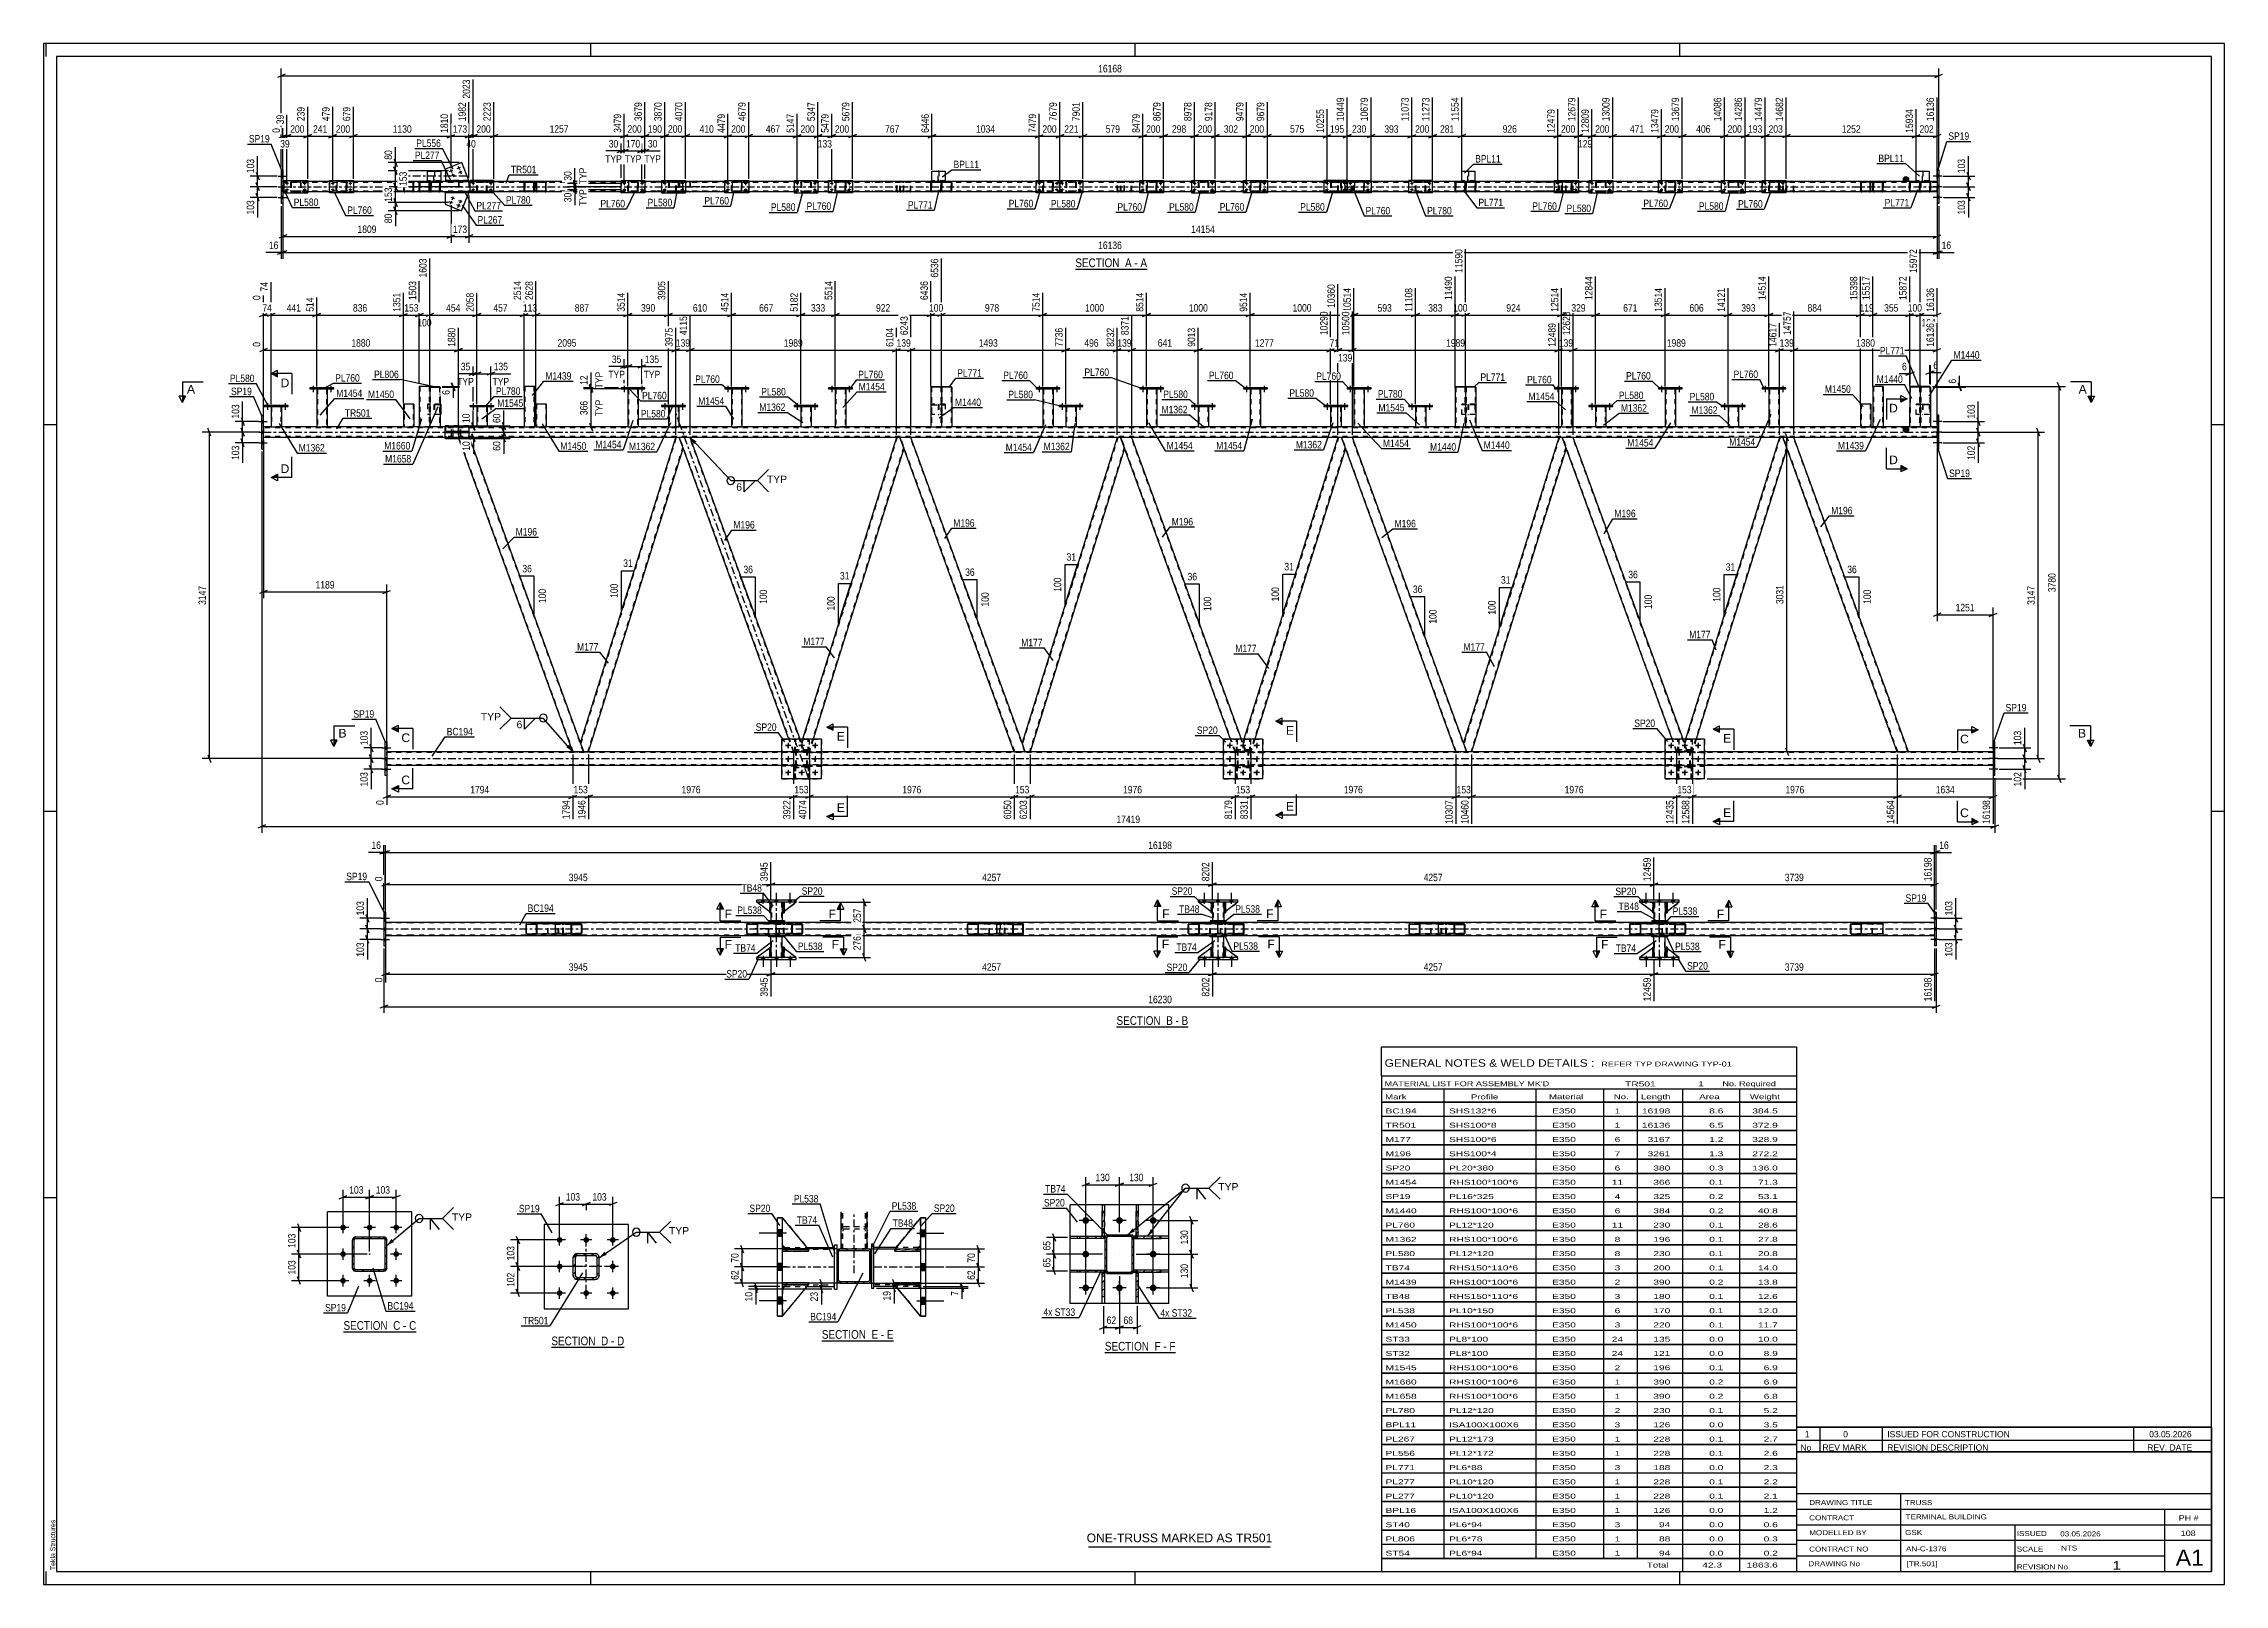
# Paper-space layout 'Layout1' of a CAD drawing. Header units: millimetres. Extents: x 0 to 841, y 0 to 594.
# The model-space entities are those that its viewports show. They can reach past a viewport. Long polylines and large blocks are cut down to what shows.
import ezdxf

# ---------------------------------------------------------------- set-up
doc = ezdxf.new("R2010")
doc.units = ezdxf.units.MM
doc.linetypes.add('DXK_LINE_DOT2', pattern=[3.9198, 1.9599, -1.9599])
doc.linetypes.add('DXK_LINE_DOT3', pattern=[5.9187, 2.979, -0.9799, 0.9799, -0.9799])
doc.layers.add('Viewport layer', color=7, linetype='Continuous', plot=False)
doc.styles.add('Arial', font='ARIAL.TTF', dxfattribs={"height": 0.2})
doc.styles.add('Arial Narrow', font='ARIALN.TTF', dxfattribs={"height": 0.2})

# ---------------------------------------------------------------- blocks, each defined once
blk = doc.blocks.new('Unknown-814409655-18 - 1252')
at = {"color": 6, "linetype": 'Continuous'}
blk.add_line((215.37, -350.27), (243.02, -350.27), dxfattribs=at)
at = {"color": 0, "linetype": 'Continuous'}
blk.add_wipeout([(233.48, -349.52), (233.48, -346.02), (215.37, -346.02), (215.37, -349.52)], dxfattribs=at)
blk.add_wipeout([(237.09, -349.52), (237.09, -346.02), (234.53, -346.02), (234.53, -349.52)], dxfattribs=at)
at = {"color": 7, "linetype": 'Continuous', "style": 'Arial Narrow'}
blk.add_text('SECTION ', height=3.34, dxfattribs=at).set_placement((215.37, -349.52))
at = {"color": 0, "linetype": 'Continuous'}
blk.add_wipeout([(239.41, -349.52), (239.41, -346.02), (238.14, -346.02), (238.14, -349.52)], dxfattribs=at)
blk.add_wipeout([(243.02, -349.52), (243.02, -346.02), (240.46, -346.02), (240.46, -349.52)], dxfattribs=at)
at = {"color": 7, "linetype": 'Continuous', "style": 'Arial Narrow'}
for s, p in [('E', (234.53, -349.52)), ('-', (238.14, -349.52)), ('E', (240.46, -349.52))]:
    blk.add_text(s, height=3.34, dxfattribs=at).set_placement(p)
blk = doc.blocks.new('Unknown-814409655-1133')
at = {"color": 5, "linetype": 'Continuous'}
for p, q in [((756.25, 149.79), (-84.75, 149.79)), ((-84.75, 149.79), (-84.75, -444.21)), ((-83.75, 144.79), (-83.75, 149.79)), ((751.25, 144.79), (-79.75, 144.79)), ((-79.75, 144.79), (-79.75, -439.21)), ((126.25, 144.79), (126.25, 149.79)), ((336.25, 144.79), (336.25, 149.79)), ((546.25, 144.79), (546.25, 149.79)), ((751.25, -439.21), (751.25, 144.79)), ((756.25, -444.21), (756.25, 149.79)), ((-79.75, 2.79), (-84.75, 2.79)), ((756.25, 2.79), (751.25, 2.79)), ((-79.75, -146.21), (-84.75, -146.21)), ((756.25, -146.21), (751.25, -146.21)), ((-79.75, -295.21), (-84.75, -295.21)), ((756.25, -295.21), (751.25, -295.21)), ((-84.75, -444.21), (756.25, -444.21)), ((-83.75, -444.21), (-83.75, -439.21)), ((-79.75, -439.21), (751.25, -439.21)), ((126.25, -444.21), (126.25, -439.21)), ((336.25, -444.21), (336.25, -439.21)), ((546.25, -444.21), (546.25, -439.21))]:
    blk.add_line(p, q, dxfattribs=at)
at = {"color": 174, "linetype": 'Continuous', "style": 'Arial'}
blk.add_text('Tekla Structures', height=1.9102, rotation=90, dxfattribs=at).set_placement((-80.25, -438.71))
blk = doc.blocks.new('Unknown-814409655-33288')
at = {"color": 7, "linetype": 'Continuous'}
for p, q in [((591.25, -393.16), (591.25, -439.21)), ((591.25, -393.16), (751.25, -393.16)), ((751.25, -393.21), (751.25, -439.21)), ((591.25, -409.21), (751.25, -409.21)), ((631.39, -409.21), (631.39, -439.21)), ((591.25, -415.21), (751.25, -415.21)), ((733.25, -439.16), (733.25, -415.16)), ((591.25, -421.21), (751.25, -421.21)), ((591.25, -427.21), (751.25, -427.21)), ((675.39, -421.21), (675.39, -439.21)), ((591.25, -433.21), (733.25, -433.21)), ((591.25, -439.21), (751.25, -439.21))]:
    blk.add_line(p, q, dxfattribs=at)
at = {"color": 7, "style": 'Arial Narrow'}
for s, height, width, p in [('DRAWING TITLE', 1.9089, 1.425378, (596.13, -413.61)), ('TRUSS', 1.909, 1.425378, (633.05, -413.63)), ('CONTRACT', 1.909, 1.425378, (596.13, -419.5)), ('TERMINAL BUILDING', 1.9089, 1.425378, (633.31, -419.14)), ('MODELLED BY', 1.9089, 1.425378, (596.13, -425.23)), ('GSK', 1.909, 1.425378, (633.13, -425.17)), ('ISSUED', 1.909, 1.425378, (676.19, -425.57)), ('03.05.2026', 1.909, 1.425378, (692.94, -425.69)), ('DRAWING No', 1.909, 1.425378, (595.81, -437.21)), ('CONTRACT NO', 1.9089, 1.425378, (596.13, -431.55)), ('AN-C-1376', 1.909, 1.425378, (633.47, -431.43)), ('[TR.501]', 1.909, 1.425378, (633.71, -437.22)), ('SCALE', 1.909, 1.425378, (676.19, -431.56)), ('REVISION No.', 1.9089, 1.425378, (676.19, -438.44)), ('1', 3.34, 1.5, (713.16, -438.53)), ('A1', 6.204, 1.25, (737.49, -437.01))]:
    blk.add_text(s, height=height, dxfattribs=dict(at, width=width)).set_placement(p)
at = {"color": 7, "linetype": 'Continuous', "style": 'Arial Narrow'}
for s, height, width, p in [('PH #', 2.1, 1.42538, (738.65, -419.66)), ('108', 2.1, 1.42538, (739.44, -425.56)), ('NTS', 1.909, 1.425378, (693.25, -431.16))]:
    blk.add_text(s, height=height, dxfattribs=dict(at, width=width)).set_placement(p)
blk = doc.blocks.new('Unknown-814409655-33289')
at = {"color": 7, "linetype": 'Continuous'}
for p, q in [((431.25, -236.96), (591.25, -236.96)), ((431.25, -248.21), (431.25, -236.96)), ((591.25, -236.96), (591.25, -248.21)), ((431.25, -248.21), (591.25, -248.21)), ((431.25, -248.21), (431.25, -253.21)), ((591.25, -248.21), (591.25, -253.21)), ((431.25, -253.21), (591.25, -253.21)), ((431.25, -253.21), (431.25, -258.21)), ((431.25, -258.21), (591.25, -258.21)), ((431.25, -258.26), (431.25, -263.66)), ((431.25, -258.26), (591.25, -258.26)), ((455.25, -253.21), (455.25, -258.21)), ((455.25, -258.21), (455.25, -263.71)), ((490.75, -253.21), (490.75, -258.21)), ((490.75, -258.21), (490.75, -263.71)), ((516.75, -253.21), (516.75, -258.21)), ((516.75, -258.21), (516.75, -263.71)), ((529.75, -253.21), (529.75, -258.21)), ((529.75, -258.21), (529.75, -263.71)), ((547.25, -253.21), (547.25, -258.21)), ((547.25, -258.21), (547.25, -263.71)), ((569.25, -253.21), (569.25, -258.21)), ((569.25, -258.21), (569.25, -263.71)), ((591.25, -253.21), (591.25, -258.21)), ((591.25, -258.26), (591.25, -263.66)), ((431.25, -263.66), (591.25, -263.66)), ((431.25, -263.76), (431.25, -269.16)), ((431.25, -263.76), (591.25, -263.76)), ((455.25, -263.71), (455.25, -269.21)), ((490.75, -263.71), (490.75, -269.21)), ((516.75, -263.71), (516.75, -269.21)), ((529.75, -263.71), (529.75, -269.21)), ((547.25, -263.71), (547.25, -269.21)), ((569.25, -263.71), (569.25, -269.21)), ((591.25, -263.76), (591.25, -269.16)), ((431.25, -269.16), (591.25, -269.16)), ((431.25, -269.26), (431.25, -274.66)), ((431.25, -269.26), (591.25, -269.26)), ((431.25, -274.66), (591.25, -274.66)), ((431.25, -274.76), (431.25, -280.16)), ((431.25, -274.76), (591.25, -274.76)), ((455.25, -269.21), (455.25, -274.71)), ((455.25, -274.71), (455.25, -280.21)), ((490.75, -269.21), (490.75, -274.71)), ((490.75, -274.71), (490.75, -280.21)), ((516.75, -269.21), (516.75, -274.71)), ((516.75, -274.71), (516.75, -280.21)), ((529.75, -269.21), (529.75, -274.71)), ((529.75, -274.71), (529.75, -280.21)), ((547.25, -269.21), (547.25, -274.71)), ((547.25, -274.71), (547.25, -280.21)), ((569.25, -269.21), (569.25, -274.71)), ((569.25, -274.71), (569.25, -280.21)), ((591.25, -269.26), (591.25, -274.66)), ((591.25, -274.76), (591.25, -280.16)), ((431.25, -280.16), (591.25, -280.16)), ((431.25, -280.26), (431.25, -285.66)), ((431.25, -280.26), (591.25, -280.26)), ((431.25, -285.66), (591.25, -285.66)), ((431.25, -285.76), (431.25, -291.16)), ((431.25, -285.76), (591.25, -285.76)), ((455.25, -280.21), (455.25, -285.71)), ((455.25, -285.71), (455.25, -291.21)), ((490.75, -280.21), (490.75, -285.71)), ((490.75, -285.71), (490.75, -291.21)), ((516.75, -280.21), (516.75, -285.71)), ((516.75, -285.71), (516.75, -291.21)), ((529.75, -280.21), (529.75, -285.71)), ((529.75, -285.71), (529.75, -291.21)), ((547.25, -280.21), (547.25, -285.71)), ((547.25, -285.71), (547.25, -291.21)), ((569.25, -280.21), (569.25, -285.71)), ((569.25, -285.71), (569.25, -291.21)), ((591.25, -280.26), (591.25, -285.66)), ((591.25, -285.76), (591.25, -291.16)), ((431.25, -291.16), (591.25, -291.16)), ((431.25, -291.26), (431.25, -296.66)), ((431.25, -291.26), (591.25, -291.26)), ((455.25, -291.21), (455.25, -296.71)), ((490.75, -291.21), (490.75, -296.71)), ((516.75, -291.21), (516.75, -296.71)), ((529.75, -291.21), (529.75, -296.71)), ((547.25, -291.21), (547.25, -296.71)), ((569.25, -291.21), (569.25, -296.71)), ((591.25, -291.26), (591.25, -296.66)), ((431.25, -296.66), (591.25, -296.66)), ((431.25, -296.76), (431.25, -302.16)), ((431.25, -296.76), (591.25, -296.76)), ((431.25, -302.16), (591.25, -302.16)), ((431.25, -302.26), (431.25, -307.66)), ((431.25, -302.26), (591.25, -302.26)), ((455.25, -296.71), (455.25, -302.21)), ((455.25, -302.21), (455.25, -307.71)), ((490.75, -296.71), (490.75, -302.21)), ((490.75, -302.21), (490.75, -307.71)), ((516.75, -296.71), (516.75, -302.21)), ((516.75, -302.21), (516.75, -307.71)), ((529.75, -296.71), (529.75, -302.21)), ((529.75, -302.21), (529.75, -307.71)), ((547.25, -296.71), (547.25, -302.21)), ((547.25, -302.21), (547.25, -307.71)), ((569.25, -296.71), (569.25, -302.21)), ((569.25, -302.21), (569.25, -307.71)), ((591.25, -296.76), (591.25, -302.16)), ((591.25, -302.26), (591.25, -307.66)), ((431.25, -307.66), (591.25, -307.66)), ((431.25, -307.76), (431.25, -313.16)), ((431.25, -307.76), (591.25, -307.76)), ((455.25, -307.71), (455.25, -313.21)), ((490.75, -307.71), (490.75, -313.21)), ((516.75, -307.71), (516.75, -313.21)), ((529.75, -307.71), (529.75, -313.21)), ((547.25, -307.71), (547.25, -313.21)), ((569.25, -307.71), (569.25, -313.21)), ((591.25, -307.76), (591.25, -313.16)), ((431.25, -313.16), (591.25, -313.16)), ((431.25, -313.26), (431.25, -318.66)), ((431.25, -313.26), (591.25, -313.26)), ((431.25, -318.66), (591.25, -318.66)), ((431.25, -318.76), (431.25, -324.16)), ((431.25, -318.76), (591.25, -318.76)), ((455.25, -313.21), (455.25, -318.71)), ((455.25, -318.71), (455.25, -324.21)), ((490.75, -313.21), (490.75, -318.71)), ((490.75, -318.71), (490.75, -324.21)), ((516.75, -313.21), (516.75, -318.71)), ((516.75, -318.71), (516.75, -324.21)), ((529.75, -313.21), (529.75, -318.71)), ((529.75, -318.71), (529.75, -324.21)), ((547.25, -313.21), (547.25, -318.71)), ((547.25, -318.71), (547.25, -324.21)), ((569.25, -313.21), (569.25, -318.71)), ((569.25, -318.71), (569.25, -324.21)), ((591.25, -313.26), (591.25, -318.66)), ((591.25, -318.76), (591.25, -324.16)), ((431.25, -324.16), (591.25, -324.16)), ((431.25, -324.26), (431.25, -329.66)), ((431.25, -324.26), (591.25, -324.26)), ((455.25, -324.21), (455.25, -329.71)), ((490.75, -324.21), (490.75, -329.71)), ((516.75, -324.21), (516.75, -329.71)), ((529.75, -324.21), (529.75, -329.71)), ((547.25, -324.21), (547.25, -329.71)), ((569.25, -324.21), (569.25, -329.71)), ((591.25, -324.26), (591.25, -329.66)), ((431.25, -329.66), (591.25, -329.66)), ((431.25, -329.76), (431.25, -335.16)), ((431.25, -329.76), (591.25, -329.76)), ((431.25, -335.16), (591.25, -335.16)), ((431.25, -335.26), (431.25, -340.66)), ((431.25, -335.26), (591.25, -335.26)), ((455.25, -329.71), (455.25, -335.21)), ((455.25, -335.21), (455.25, -340.71)), ((490.75, -329.71), (490.75, -335.21)), ((490.75, -335.21), (490.75, -340.71)), ((516.75, -329.71), (516.75, -335.21)), ((516.75, -335.21), (516.75, -340.71)), ((529.75, -329.71), (529.75, -335.21)), ((529.75, -335.21), (529.75, -340.71)), ((547.25, -329.71), (547.25, -335.21)), ((547.25, -335.21), (547.25, -340.71)), ((569.25, -329.71), (569.25, -335.21)), ((569.25, -335.21), (569.25, -340.71)), ((591.25, -329.76), (591.25, -335.16)), ((591.25, -335.26), (591.25, -340.66)), ((431.25, -340.66), (591.25, -340.66)), ((431.25, -340.76), (431.25, -346.16)), ((431.25, -340.76), (591.25, -340.76)), ((455.25, -340.71), (455.25, -346.21)), ((490.75, -340.71), (490.75, -346.21)), ((516.75, -340.71), (516.75, -346.21)), ((529.75, -340.71), (529.75, -346.21)), ((547.25, -340.71), (547.25, -346.21)), ((569.25, -340.71), (569.25, -346.21)), ((591.25, -340.76), (591.25, -346.16)), ((431.25, -346.16), (591.25, -346.16)), ((431.25, -346.26), (431.25, -351.66)), ((431.25, -346.26), (591.25, -346.26)), ((431.25, -351.66), (591.25, -351.66)), ((431.25, -351.76), (431.25, -357.16)), ((431.25, -351.76), (591.25, -351.76)), ((455.25, -346.21), (455.25, -351.71)), ((455.25, -351.71), (455.25, -357.21)), ((490.75, -346.21), (490.75, -351.71)), ((490.75, -351.71), (490.75, -357.21)), ((516.75, -346.21), (516.75, -351.71)), ((516.75, -351.71), (516.75, -357.21)), ((529.75, -346.21), (529.75, -351.71)), ((529.75, -351.71), (529.75, -357.21)), ((547.25, -346.21), (547.25, -351.71)), ((547.25, -351.71), (547.25, -357.21)), ((569.25, -346.21), (569.25, -351.71)), ((569.25, -351.71), (569.25, -357.21)), ((591.25, -346.26), (591.25, -351.66)), ((591.25, -351.76), (591.25, -357.16)), ((431.25, -357.16), (591.25, -357.16)), ((431.25, -357.26), (431.25, -362.66)), ((431.25, -357.26), (591.25, -357.26)), ((455.25, -357.21), (455.25, -362.71)), ((490.75, -357.21), (490.75, -362.71)), ((516.75, -357.21), (516.75, -362.71)), ((529.75, -357.21), (529.75, -362.71)), ((547.25, -357.21), (547.25, -362.71)), ((569.25, -357.21), (569.25, -362.71)), ((591.25, -357.26), (591.25, -362.66)), ((431.25, -362.66), (591.25, -362.66)), ((431.25, -362.76), (431.25, -368.16)), ((431.25, -362.76), (591.25, -362.76)), ((431.25, -368.16), (591.25, -368.16)), ((431.25, -368.26), (431.25, -373.66)), ((431.25, -368.26), (591.25, -368.26)), ((455.25, -362.71), (455.25, -368.21)), ((455.25, -368.21), (455.25, -373.71)), ((490.75, -362.71), (490.75, -368.21)), ((490.75, -368.21), (490.75, -373.71)), ((516.75, -362.71), (516.75, -368.21)), ((516.75, -368.21), (516.75, -373.71)), ((529.75, -362.71), (529.75, -368.21)), ((529.75, -368.21), (529.75, -373.71)), ((547.25, -362.71), (547.25, -368.21)), ((547.25, -368.21), (547.25, -373.71)), ((569.25, -362.71), (569.25, -368.21)), ((569.25, -368.21), (569.25, -373.71)), ((591.25, -362.76), (591.25, -368.16)), ((591.25, -368.26), (591.25, -373.66)), ((431.25, -373.66), (591.25, -373.66)), ((431.25, -373.76), (431.25, -379.16)), ((431.25, -373.76), (591.25, -373.76)), ((455.25, -373.71), (455.25, -379.21)), ((490.75, -373.71), (490.75, -379.21)), ((516.75, -373.71), (516.75, -379.21)), ((529.75, -373.71), (529.75, -379.21)), ((547.25, -373.71), (547.25, -379.21)), ((569.25, -373.71), (569.25, -379.21)), ((591.25, -373.76), (591.25, -379.16)), ((431.25, -379.16), (591.25, -379.16)), ((431.25, -379.26), (431.25, -384.66)), ((431.25, -379.26), (591.25, -379.26)), ((431.25, -384.66), (591.25, -384.66)), ((431.25, -384.76), (431.25, -390.16)), ((431.25, -384.76), (591.25, -384.76)), ((455.25, -379.21), (455.25, -384.71)), ((455.25, -384.71), (455.25, -390.21)), ((490.75, -379.21), (490.75, -384.71)), ((490.75, -384.71), (490.75, -390.21)), ((516.75, -379.21), (516.75, -384.71)), ((516.75, -384.71), (516.75, -390.21)), ((529.75, -379.21), (529.75, -384.71)), ((529.75, -384.71), (529.75, -390.21)), ((547.25, -379.21), (547.25, -384.71)), ((547.25, -384.71), (547.25, -390.21)), ((569.25, -379.21), (569.25, -384.71)), ((569.25, -384.71), (569.25, -390.21)), ((591.25, -379.26), (591.25, -384.66)), ((591.25, -384.76), (591.25, -390.16)), ((431.25, -390.16), (591.25, -390.16)), ((431.25, -390.26), (431.25, -395.66)), ((431.25, -390.26), (591.25, -390.26)), ((455.25, -390.21), (455.25, -395.71)), ((490.75, -390.21), (490.75, -395.71)), ((516.75, -390.21), (516.75, -395.71)), ((529.75, -390.21), (529.75, -395.71)), ((547.25, -390.21), (547.25, -395.71)), ((569.25, -390.21), (569.25, -395.71)), ((591.25, -390.26), (591.25, -395.66)), ((431.25, -395.66), (591.25, -395.66)), ((431.25, -395.76), (431.25, -401.16)), ((431.25, -395.76), (591.25, -395.76)), ((431.25, -401.16), (591.25, -401.16)), ((431.25, -401.26), (431.25, -406.66)), ((431.25, -401.26), (591.25, -401.26)), ((455.25, -395.71), (455.25, -401.21)), ((455.25, -401.21), (455.25, -406.71)), ((490.75, -395.71), (490.75, -401.21)), ((490.75, -401.21), (490.75, -406.71)), ((516.75, -395.71), (516.75, -401.21)), ((516.75, -401.21), (516.75, -406.71)), ((529.75, -395.71), (529.75, -401.21)), ((529.75, -401.21), (529.75, -406.71)), ((547.25, -395.71), (547.25, -401.21)), ((547.25, -401.21), (547.25, -406.71)), ((569.25, -395.71), (569.25, -401.21)), ((569.25, -401.21), (569.25, -406.71)), ((591.25, -395.76), (591.25, -401.16)), ((591.25, -401.26), (591.25, -406.66)), ((431.25, -406.66), (591.25, -406.66)), ((431.25, -406.76), (431.25, -412.16)), ((431.25, -406.76), (591.25, -406.76)), ((455.25, -406.71), (455.25, -412.21)), ((490.75, -406.71), (490.75, -412.21)), ((516.75, -406.71), (516.75, -412.21)), ((529.75, -406.71), (529.75, -412.21)), ((547.25, -406.71), (547.25, -412.21)), ((569.25, -406.71), (569.25, -412.21)), ((591.25, -406.76), (591.25, -412.16)), ((431.25, -412.16), (591.25, -412.16)), ((431.25, -412.26), (431.25, -417.66)), ((431.25, -412.26), (591.25, -412.26)), ((431.25, -417.66), (591.25, -417.66)), ((431.25, -417.76), (431.25, -423.16)), ((431.25, -417.76), (591.25, -417.76)), ((455.25, -412.21), (455.25, -417.71)), ((455.25, -417.71), (455.25, -423.21)), ((490.75, -412.21), (490.75, -417.71)), ((490.75, -417.71), (490.75, -423.21)), ((516.75, -412.21), (516.75, -417.71)), ((516.75, -417.71), (516.75, -423.21)), ((529.75, -412.21), (529.75, -417.71)), ((529.75, -417.71), (529.75, -423.21)), ((547.25, -412.21), (547.25, -417.71)), ((547.25, -417.71), (547.25, -423.21)), ((569.25, -412.21), (569.25, -417.71)), ((569.25, -417.71), (569.25, -423.21)), ((591.25, -412.26), (591.25, -417.66)), ((591.25, -417.76), (591.25, -423.16)), ((431.25, -423.16), (591.25, -423.16)), ((431.25, -423.26), (431.25, -428.66)), ((431.25, -423.26), (591.25, -423.26)), ((431.25, -428.66), (591.25, -428.66)), ((431.25, -428.76), (431.25, -434.16)), ((431.25, -428.76), (591.25, -428.76)), ((455.25, -423.21), (455.25, -428.71)), ((455.25, -428.71), (455.25, -434.21)), ((490.75, -423.21), (490.75, -428.71)), ((490.75, -428.71), (490.75, -434.21)), ((516.75, -423.21), (516.75, -428.71)), ((516.75, -428.71), (516.75, -434.21)), ((529.75, -423.21), (529.75, -428.71)), ((529.75, -428.71), (529.75, -434.21)), ((547.25, -423.21), (547.25, -428.71)), ((547.25, -428.71), (547.25, -434.21)), ((569.25, -423.21), (569.25, -428.71)), ((569.25, -428.71), (569.25, -434.21)), ((591.25, -423.26), (591.25, -428.66)), ((591.25, -428.76), (591.25, -434.16)), ((431.25, -434.16), (591.25, -434.16)), ((431.25, -434.21), (591.25, -434.21)), ((431.25, -434.21), (431.25, -439.21)), ((547.25, -434.21), (547.25, -439.21)), ((569.25, -434.21), (569.25, -439.21)), ((591.25, -434.21), (591.25, -439.21)), ((431.25, -439.21), (591.25, -439.21))]:
    blk.add_line(p, q, dxfattribs=at)
at = {"color": 7, "style": 'Arial Narrow'}
for s, height, width, p in [('GENERAL NOTES & WELD DETAILS :', 2.8633, 1.4, (432.4, -244.65)), ('REFER TYP DRAWING TYP-01', 1.9089, 1.6, (515.95, -244.55)), ("MATERIAL LIST FOR ASSEMBLY MK'D", 1.9089, 1.6, (432.4, -252.15)), ('TR501', 1.909, 1.794707, (525.15, -252.24)), ('1', 1.91, 1.794707, (553.33, -252.15)), ('No. Required', 1.9089, 1.6, (562.66, -252.15)), ('Mark', 1.909, 1.7, (432.58, -257.21)), ('Profile', 1.909, 1.7, (465.66, -257.21)), ('Material', 1.909, 1.7, (495.79, -257.15)), ('No.', 1.909, 1.7, (520.75, -257.15)), ('Length', 1.909, 1.7, (531.25, -257.15)), ('Area', 1.909, 1.7, (553.75, -257.15)), ('Weight', 1.909, 1.7, (573.25, -257.15))]:
    blk.add_text(s, height=height, dxfattribs=dict(at, width=width)).set_placement(p)
at = {"color": 7, "linetype": 'Continuous', "style": 'Arial Narrow'}
for s, height, width, p in [('BC194', 1.909, 1.794707, (432.75, -262.65)), ('SHS132*6', 1.909, 1.794707, (457.25, -262.65)), ('E350', 1.909, 1.794707, (496.99, -262.65)), ('16198', 1.909, 1.794707, (531.64, -262.65)), ('8.6', 1.909, 1.794707, (557.57, -262.65)), ('384.5', 1.909, 1.794707, (574.2, -262.65)), ('TR501', 1.909, 1.794707, (432.75, -268.15)), ('SHS100*8', 1.909, 1.794707, (457.25, -268.15)), ('E350', 1.909, 1.794707, (496.99, -268.15)), ('1', 1.91, 1.794707, (521.1, -262.65)), ('1', 1.91, 1.794707, (521.1, -268.15)), ('16136', 1.909, 1.794707, (531.64, -268.15)), ('6.5', 1.909, 1.794707, (557.57, -268.15)), ('372.9', 1.909, 1.794707, (574.2, -268.15)), ('M177', 1.909, 1.794707, (432.75, -273.65)), ('M196', 1.909, 1.794707, (432.75, -279.15)), ('SHS100*6', 1.909, 1.794707, (457.25, -273.65)), ('SHS100*4', 1.909, 1.794707, (457.25, -279.15)), ('E350', 1.909, 1.794707, (496.99, -273.65)), ('E350', 1.909, 1.794707, (496.99, -279.15)), ('6', 1.91, 1.794707, (521.1, -273.65)), ('7', 1.91, 1.794707, (521.1, -279.15)), ('3167', 1.909, 1.794707, (533.83, -273.65)), ('3261', 1.909, 1.794707, (533.83, -279.15)), ('1.2', 1.909, 1.794707, (557.57, -273.65)), ('1.3', 1.909, 1.794707, (557.57, -279.15)), ('328.9', 1.909, 1.794707, (574.2, -273.65)), ('272.2', 1.909, 1.794707, (574.2, -279.15)), ('SP20', 1.909, 1.794707, (432.75, -284.65)), ('PL20*380', 1.909, 1.794707, (457.25, -284.65)), ('E350', 1.909, 1.794707, (496.99, -284.65)), ('6', 1.91, 1.794707, (521.1, -284.65)), ('380', 1.909, 1.794707, (536.02, -284.65)), ('0.3', 1.909, 1.794707, (557.57, -284.65)), ('136.0', 1.909, 1.794707, (574.2, -284.65)), ('SP19', 1.909, 1.794707, (432.75, -295.65)), ('M1454', 1.909, 1.794707, (432.75, -290.15)), ('RHS100*100*6', 1.9089, 1.794707, (457.25, -290.15)), ('PL16*325', 1.909, 1.794707, (457.25, -295.65)), ('E350', 1.909, 1.794707, (496.99, -290.15)), ('E350', 1.909, 1.794707, (496.99, -295.65)), ('11', 1.909, 1.794707, (520.01, -290.15)), ('4', 1.91, 1.794707, (521.1, -295.65)), ('366', 1.909, 1.794707, (536.02, -290.15)), ('325', 1.909, 1.794707, (536.02, -295.65)), ('0.1', 1.909, 1.794707, (557.57, -290.15)), ('0.2', 1.909, 1.794707, (557.57, -295.65)), ('53.1', 1.909, 1.794707, (576.39, -295.65)), ('71.3', 1.909, 1.794707, (576.39, -290.15)), ('M1440', 1.909, 1.794707, (432.75, -301.15)), ('RHS100*100*6', 1.9089, 1.794707, (457.25, -301.15)), ('E350', 1.909, 1.794707, (496.99, -301.15)), ('6', 1.91, 1.794707, (521.1, -301.15)), ('384', 1.909, 1.794707, (536.02, -301.15)), ('0.2', 1.909, 1.794707, (557.57, -301.15)), ('40.8', 1.909, 1.794707, (576.39, -301.15)), ('PL760', 1.909, 1.794707, (432.75, -306.65)), ('M1362', 1.909, 1.794707, (432.75, -312.15)), ('PL12*120', 1.909, 1.794707, (457.25, -306.65)), ('RHS100*100*6', 1.9089, 1.794707, (457.25, -312.15)), ('E350', 1.909, 1.794707, (496.99, -306.65)), ('E350', 1.909, 1.794707, (496.99, -312.15)), ('11', 1.909, 1.794707, (520.01, -306.65)), ('8', 1.91, 1.794707, (521.1, -312.15)), ('230', 1.909, 1.794707, (536.02, -306.65)), ('196', 1.909, 1.794707, (536.02, -312.15)), ('0.1', 1.909, 1.794707, (557.57, -306.65)), ('0.1', 1.909, 1.794707, (557.57, -312.15)), ('28.6', 1.909, 1.794707, (576.39, -306.65)), ('27.8', 1.909, 1.794707, (576.39, -312.15)), ('PL580', 1.909, 1.794707, (432.75, -317.65)), ('PL12*120', 1.909, 1.794707, (457.25, -317.65)), ('E350', 1.909, 1.794707, (496.99, -317.65)), ('8', 1.91, 1.794707, (521.1, -317.65)), ('230', 1.909, 1.794707, (536.02, -317.65)), ('0.1', 1.909, 1.794707, (557.57, -317.65)), ('20.8', 1.909, 1.794707, (576.39, -317.65)), ('TB74', 1.909, 1.794707, (432.75, -323.15)), ('M1439', 1.909, 1.794707, (432.75, -328.65)), ('RHS150*110*6', 1.9089, 1.794707, (457.25, -323.15)), ('RHS100*100*6', 1.9089, 1.794707, (457.25, -328.65)), ('E350', 1.909, 1.794707, (496.99, -323.15)), ('E350', 1.909, 1.794707, (496.99, -328.65)), ('3', 1.91, 1.794707, (521.1, -323.15)), ('2', 1.91, 1.794707, (521.1, -328.65)), ('390', 1.909, 1.794707, (536.02, -328.65)), ('200', 1.909, 1.794707, (536.02, -323.15)), ('0.1', 1.909, 1.794707, (557.57, -323.15)), ('0.2', 1.909, 1.794707, (557.57, -328.65)), ('14.0', 1.909, 1.794707, (576.39, -323.15)), ('13.8', 1.909, 1.794707, (576.39, -328.65)), ('TB48', 1.909, 1.794707, (432.75, -334.15)), ('RHS150*110*6', 1.9089, 1.794707, (457.25, -334.15)), ('E350', 1.909, 1.794707, (496.99, -334.15)), ('3', 1.91, 1.794707, (521.1, -334.15)), ('180', 1.909, 1.794707, (536.02, -334.15)), ('0.1', 1.909, 1.794707, (557.57, -334.15)), ('12.6', 1.909, 1.794707, (576.39, -334.15)), ('PL538', 1.909, 1.794707, (432.75, -339.65)), ('M1450', 1.909, 1.794707, (432.75, -345.15)), ('PL10*150', 1.909, 1.794707, (457.25, -339.65)), ('RHS100*100*6', 1.9089, 1.794707, (457.25, -345.15)), ('E350', 1.909, 1.794707, (496.99, -339.65)), ('E350', 1.909, 1.794707, (496.99, -345.15)), ('3', 1.91, 1.794707, (521.1, -345.15)), ('6', 1.91, 1.794707, (521.1, -339.65)), ('220', 1.909, 1.794707, (536.02, -345.15)), ('170', 1.909, 1.794707, (536.02, -339.65)), ('0.1', 1.909, 1.794707, (557.57, -339.65)), ('0.1', 1.909, 1.794707, (557.57, -345.15)), ('12.0', 1.909, 1.794707, (576.39, -339.65)), ('11.7', 1.909, 1.794707, (576.39, -345.15)), ('ST33', 1.909, 1.794707, (432.75, -350.65)), ('PL8*100', 1.909, 1.794707, (457.25, -350.65)), ('E350', 1.909, 1.794707, (496.99, -350.65)), ('24', 1.909, 1.794707, (520.01, -350.65)), ('135', 1.909, 1.794707, (536.02, -350.65)), ('0.0', 1.909, 1.794707, (557.57, -350.65)), ('10.0', 1.909, 1.794707, (576.39, -350.65)), ('ST32', 1.909, 1.794707, (432.75, -356.15)), ('M1545', 1.909, 1.794707, (432.75, -361.65)), ('PL8*100', 1.909, 1.794707, (457.25, -356.15)), ('RHS100*100*6', 1.9089, 1.794707, (457.25, -361.65)), ('E350', 1.909, 1.794707, (496.99, -356.15)), ('E350', 1.909, 1.794707, (496.99, -361.65)), ('24', 1.909, 1.794707, (520.01, -356.15)), ('2', 1.91, 1.794707, (521.1, -361.65)), ('121', 1.909, 1.794707, (536.02, -356.15)), ('196', 1.909, 1.794707, (536.02, -361.65)), ('0.0', 1.909, 1.794707, (557.57, -356.15)), ('0.1', 1.909, 1.794707, (557.57, -361.65)), ('8.9', 1.909, 1.794707, (578.58, -356.15)), ('6.9', 1.909, 1.794707, (578.58, -361.65)), ('M1660', 1.909, 1.794707, (432.75, -367.15)), ('RHS100*100*6', 1.9089, 1.794707, (457.25, -367.15)), ('E350', 1.909, 1.794707, (496.99, -367.15)), ('1', 1.91, 1.794707, (521.1, -367.15)), ('390', 1.909, 1.794707, (536.02, -367.15)), ('0.2', 1.909, 1.794707, (557.57, -367.15)), ('6.9', 1.909, 1.794707, (578.58, -367.15)), ('M1658', 1.909, 1.794707, (432.75, -372.65)), ('PL780', 1.909, 1.794707, (432.75, -378.15)), ('RHS100*100*6', 1.9089, 1.794707, (457.25, -372.65)), ('PL12*120', 1.909, 1.794707, (457.25, -378.15)), ('E350', 1.909, 1.794707, (496.99, -372.65)), ('E350', 1.909, 1.794707, (496.99, -378.15)), ('2', 1.91, 1.794707, (521.1, -378.15)), ('1', 1.91, 1.794707, (521.1, -372.65)), ('390', 1.909, 1.794707, (536.02, -372.65)), ('230', 1.909, 1.794707, (536.02, -378.15)), ('0.2', 1.909, 1.794707, (557.57, -372.65)), ('0.1', 1.909, 1.794707, (557.57, -378.15)), ('5.2', 1.909, 1.794707, (578.58, -378.15)), ('6.8', 1.909, 1.794707, (578.58, -372.65)), ('BPL11', 1.909, 1.794707, (432.75, -383.65)), ('ISA100X100X6', 1.9089, 1.794707, (457.25, -383.65)), ('E350', 1.909, 1.794707, (496.99, -383.65)), ('3', 1.91, 1.794707, (521.1, -383.65)), ('126', 1.909, 1.794707, (536.02, -383.65)), ('0.0', 1.909, 1.794707, (557.57, -383.65)), ('3.5', 1.909, 1.794707, (578.58, -383.65)), ('PL267', 1.909, 1.794707, (432.75, -389.15)), ('PL556', 1.909, 1.794707, (432.75, -394.65)), ('PL12*173', 1.909, 1.794707, (457.25, -389.15)), ('PL12*172', 1.909, 1.794707, (457.25, -394.65)), ('E350', 1.909, 1.794707, (496.99, -389.15)), ('E350', 1.909, 1.794707, (496.99, -394.65)), ('1', 1.91, 1.794707, (521.1, -389.15)), ('1', 1.91, 1.794707, (521.1, -394.65)), ('228', 1.909, 1.794707, (536.02, -389.15)), ('228', 1.909, 1.794707, (536.02, -394.65)), ('0.1', 1.909, 1.794707, (557.57, -389.15)), ('0.1', 1.909, 1.794707, (557.57, -394.65)), ('2.7', 1.909, 1.794707, (578.58, -389.15)), ('2.6', 1.909, 1.794707, (578.58, -394.65)), ('PL771', 1.909, 1.794707, (432.75, -400.15)), ('PL6*88', 1.909, 1.794707, (457.25, -400.15)), ('E350', 1.909, 1.794707, (496.99, -400.15)), ('3', 1.91, 1.794707, (521.1, -400.15)), ('188', 1.909, 1.794707, (536.02, -400.15)), ('0.0', 1.909, 1.794707, (557.57, -400.15)), ('2.3', 1.909, 1.794707, (578.58, -400.15)), ('PL277', 1.909, 1.794707, (432.75, -405.65)), ('PL277', 1.909, 1.794707, (432.75, -411.15)), ('PL10*120', 1.909, 1.794707, (457.25, -405.65)), ('PL10*120', 1.909, 1.794707, (457.25, -411.15)), ('E350', 1.909, 1.794707, (496.99, -405.65)), ('E350', 1.909, 1.794707, (496.99, -411.15)), ('1', 1.91, 1.794707, (521.1, -405.65)), ('1', 1.91, 1.794707, (521.1, -411.15)), ('228', 1.909, 1.794707, (536.02, -405.65)), ('228', 1.909, 1.794707, (536.02, -411.15)), ('0.1', 1.909, 1.794707, (557.57, -405.65)), ('0.1', 1.909, 1.794707, (557.57, -411.15)), ('2.2', 1.909, 1.794707, (578.58, -405.65)), ('2.1', 1.909, 1.794707, (578.58, -411.15)), ('ST40', 1.909, 1.794707, (432.75, -422.15)), ('BPL16', 1.909, 1.794707, (432.75, -416.65)), ('PL6*94', 1.909, 1.794707, (457.25, -422.15)), ('ISA100X100X6', 1.9089, 1.794707, (457.25, -416.65)), ('E350', 1.909, 1.794707, (496.99, -416.65)), ('E350', 1.909, 1.794707, (496.99, -422.15)), ('3', 1.91, 1.794707, (521.1, -422.15)), ('1', 1.91, 1.794707, (521.1, -416.65)), ('126', 1.909, 1.794707, (536.02, -416.65)), ('94', 1.909, 1.794707, (538.21, -422.15)), ('0.0', 1.909, 1.794707, (557.57, -416.65)), ('0.0', 1.909, 1.794707, (557.57, -422.15)), ('0.6', 1.909, 1.794707, (578.58, -422.15)), ('1.2', 1.909, 1.794707, (578.58, -416.65)), ('PL806', 1.909, 1.794707, (432.75, -427.65)), ('PL6*78', 1.909, 1.794707, (457.25, -427.65)), ('E350', 1.909, 1.794707, (496.99, -427.65)), ('1', 1.91, 1.794707, (521.1, -427.65)), ('88', 1.909, 1.794707, (538.21, -427.65)), ('0.0', 1.909, 1.794707, (557.57, -427.65)), ('0.3', 1.909, 1.794707, (578.58, -427.65)), ('ST54', 1.909, 1.794707, (432.75, -433.15)), ('PL6*94', 1.909, 1.794707, (457.25, -433.15)), ('E350', 1.909, 1.794707, (496.99, -433.15)), ('1', 1.91, 1.794707, (521.1, -433.15)), ('Total', 1.909, 1.7, (533.58, -437.71)), ('94', 1.909, 1.794707, (538.21, -433.15)), ('42.3', 1.909, 1.794707, (554.89, -437.71)), ('0.0', 1.909, 1.794707, (557.57, -433.15)), ('1863.6', 1.909, 1.794707, (572.02, -437.71)), ('0.2', 1.909, 1.794707, (578.58, -433.15))]:
    blk.add_text(s, height=height, dxfattribs=dict(at, width=width)).set_placement(p)
blk = doc.blocks.new('Unknown-814409655-33290')
at = {"color": 7, "linetype": 'Continuous'}
blk.add_line((318.25, -429.71), (388.25, -429.71), dxfattribs=at)
at = {"color": 7, "style": 'Arial'}
blk.add_text('ONE-TRUSS MARKED AS TR501', height=3.3428, dxfattribs=at).set_placement((317.49, -427.96))
blk = doc.blocks.new('Unknown-814409655-33291')
at = {"color": 7, "linetype": 'Continuous'}
for p, q in [((591.25, -383.66), (751.25, -383.66)), ((751.25, -383.66), (591.25, -383.66)), ((591.25, -383.66), (591.25, -388.66)), ((600.25, -383.66), (600.25, -388.66)), ((624.25, -383.66), (624.25, -388.66)), ((721.25, -383.66), (721.25, -388.66)), ((751.25, -383.66), (751.25, -388.66)), ((591.25, -388.66), (751.25, -388.66)), ((591.25, -388.66), (591.25, -393.16)), ((591.25, -388.66), (751.25, -388.66)), ((751.25, -393.16), (591.25, -393.16)), ((600.25, -388.66), (600.25, -393.16)), ((624.25, -388.66), (624.25, -393.16)), ((721.25, -388.66), (721.25, -393.16)), ((751.25, -388.66), (751.25, -393.16))]:
    blk.add_line(p, q, dxfattribs=at)
at = {"color": 7, "linetype": 'Continuous', "style": 'Arial Narrow'}
for s, height, width, p in [('1', 2.39, 1.196471, (594.41, -387.51)), ('0', 2.39, 1.196471, (609.25, -387.51)), ('ISSUED FOR CONSTRUCTION', 2.3861, 1.196471, (626.25, -387.51)), ('03.05.2026', 2.386, 1.196471, (727.25, -387.51)), ('No', 2.386, 1.2, (592.79, -392.66)), ('REV MARK', 2.386, 1.2, (601.25, -392.66)), ('REVISION DESCRIPTION', 2.3861, 1.2, (626.25, -392.66)), ('REV. DATE', 2.386, 1.2, (726.53, -392.66))]:
    blk.add_text(s, height=height, dxfattribs=dict(at, width=width)).set_placement(p)
blk = doc.blocks.new('Unknown-814409655-11 - 2513')
at = {"color": 6, "linetype": 'Continuous'}
blk.add_line((313.14, 62.87), (340.78, 62.87), dxfattribs=at)
at = {"color": 0, "linetype": 'Continuous'}
blk.add_wipeout([(331.24, 63.62), (331.24, 67.12), (313.14, 67.12), (313.14, 63.62)], dxfattribs=at)
blk.add_wipeout([(334.85, 63.62), (334.85, 67.12), (332.29, 67.12), (332.29, 63.62)], dxfattribs=at)
at = {"color": 7, "linetype": 'Continuous', "style": 'Arial Narrow'}
blk.add_text('SECTION ', height=3.34, dxfattribs=at).set_placement((313.14, 63.62))
at = {"color": 0, "linetype": 'Continuous'}
blk.add_wipeout([(337.18, 63.62), (337.18, 67.12), (335.9, 67.12), (335.9, 63.62)], dxfattribs=at)
blk.add_wipeout([(340.78, 63.62), (340.78, 67.12), (338.23, 67.12), (338.23, 63.62)], dxfattribs=at)
at = {"color": 7, "linetype": 'Continuous', "style": 'Arial Narrow'}
for s, p in [('A', (332.29, 63.62)), ('-', (335.9, 63.62)), ('A', (338.23, 63.62))]:
    blk.add_text(s, height=3.34, dxfattribs=at).set_placement(p)
blk = doc.blocks.new('Unknown-814409655-12 - 5597')
at = {"color": 6, "linetype": 'Continuous'}
blk.add_line((329, -229.26), (356.65, -229.26), dxfattribs=at)
at = {"color": 0, "linetype": 'Continuous'}
blk.add_wipeout([(347.11, -228.51), (347.11, -225.01), (329, -225.01), (329, -228.51)], dxfattribs=at)
blk.add_wipeout([(350.72, -228.51), (350.72, -225.01), (348.16, -225.01), (348.16, -228.51)], dxfattribs=at)
at = {"color": 7, "linetype": 'Continuous', "style": 'Arial Narrow'}
blk.add_text('SECTION ', height=3.34, dxfattribs=at).set_placement((329, -228.51))
at = {"color": 0, "linetype": 'Continuous'}
blk.add_wipeout([(353.04, -228.51), (353.04, -225.01), (351.77, -225.01), (351.77, -228.51)], dxfattribs=at)
blk.add_wipeout([(356.65, -228.51), (356.65, -225.01), (354.09, -225.01), (354.09, -228.51)], dxfattribs=at)
at = {"color": 7, "linetype": 'Continuous', "style": 'Arial Narrow'}
for s, p in [('B', (348.16, -228.51)), ('-', (351.77, -228.51)), ('B', (354.09, -228.51))]:
    blk.add_text(s, height=3.34, dxfattribs=at).set_placement(p)
blk = doc.blocks.new('Unknown-814409655-15 - 6207')
at = {"color": 6, "linetype": 'Continuous'}
blk.add_line((30.89, -346.81), (58.96, -346.81), dxfattribs=at)
at = {"color": 0, "linetype": 'Continuous'}
blk.add_wipeout([(49, -346.06), (49, -342.56), (30.89, -342.56), (30.89, -346.06)], dxfattribs=at)
blk.add_wipeout([(52.81, -346.06), (52.81, -342.56), (50.05, -342.56), (50.05, -346.06)], dxfattribs=at)
at = {"color": 7, "linetype": 'Continuous', "style": 'Arial Narrow'}
blk.add_text('SECTION ', height=3.34, dxfattribs=at).set_placement((30.89, -346.06))
at = {"color": 0, "linetype": 'Continuous'}
blk.add_wipeout([(55.14, -346.06), (55.14, -342.56), (53.86, -342.56), (53.86, -346.06)], dxfattribs=at)
blk.add_wipeout([(58.96, -346.06), (58.96, -342.56), (56.19, -342.56), (56.19, -346.06)], dxfattribs=at)
at = {"color": 7, "linetype": 'Continuous', "style": 'Arial Narrow'}
for s, p in [('C', (50.05, -346.06)), ('-', (53.86, -346.06)), ('C', (56.19, -346.06))]:
    blk.add_text(s, height=3.34, dxfattribs=at).set_placement(p)
blk = doc.blocks.new('Unknown-814409655-16 - 1640')
at = {"color": 6, "linetype": 'Continuous'}
blk.add_line((111.07, -352.77), (139.14, -352.77), dxfattribs=at)
at = {"color": 0, "linetype": 'Continuous'}
blk.add_wipeout([(129.18, -352.02), (129.18, -348.52), (111.07, -348.52), (111.07, -352.02)], dxfattribs=at)
blk.add_wipeout([(133, -352.02), (133, -348.52), (130.23, -348.52), (130.23, -352.02)], dxfattribs=at)
at = {"color": 7, "linetype": 'Continuous', "style": 'Arial Narrow'}
blk.add_text('SECTION ', height=3.34, dxfattribs=at).set_placement((111.07, -352.02))
at = {"color": 0, "linetype": 'Continuous'}
blk.add_wipeout([(135.33, -352.02), (135.33, -348.52), (134.05, -348.52), (134.05, -352.02)], dxfattribs=at)
blk.add_wipeout([(139.14, -352.02), (139.14, -348.52), (136.38, -348.52), (136.38, -352.02)], dxfattribs=at)
at = {"color": 7, "linetype": 'Continuous', "style": 'Arial Narrow'}
for s, p in [('D', (130.23, -352.02)), ('-', (134.05, -352.02)), ('D', (136.38, -352.02))]:
    blk.add_text(s, height=3.34, dxfattribs=at).set_placement(p)
blk = doc.blocks.new('Unknown-814409655-17 - 2120')
at = {"color": 6, "linetype": 'Continuous'}
blk.add_line((324.51, -354.82), (351.73, -354.82), dxfattribs=at)
at = {"color": 0, "linetype": 'Continuous'}
blk.add_wipeout([(342.62, -354.07), (342.62, -350.57), (324.51, -350.57), (324.51, -354.07)], dxfattribs=at)
blk.add_wipeout([(346.01, -354.07), (346.01, -350.57), (343.67, -350.57), (343.67, -354.07)], dxfattribs=at)
at = {"color": 7, "linetype": 'Continuous', "style": 'Arial Narrow'}
blk.add_text('SECTION ', height=3.34, dxfattribs=at).set_placement((324.51, -354.07))
at = {"color": 0, "linetype": 'Continuous'}
blk.add_wipeout([(348.34, -354.07), (348.34, -350.57), (347.06, -350.57), (347.06, -354.07)], dxfattribs=at)
blk.add_wipeout([(351.73, -354.07), (351.73, -350.57), (349.39, -350.57), (349.39, -354.07)], dxfattribs=at)
at = {"color": 7, "linetype": 'Continuous', "style": 'Arial Narrow'}
for s, p in [('F', (343.67, -354.07)), ('-', (347.06, -354.07)), ('F', (349.39, -354.07))]:
    blk.add_text(s, height=3.34, dxfattribs=at).set_placement(p)
blk = doc.blocks.new('Part-814409655-1349 - 1252')
at = {"color": 2, "linetype": 'Continuous'}
for p, q in [((253.47, -302.84), (243.47, -314.95)), ((253.47, -302.84), (253.47, -302.84)), ((253.47, -302.84), (253.47, -302.84)), ((244.72, -314.95), (243.47, -314.95)), ((243.47, -314.95), (243.47, -314.95)), ((251.98, -314.94), (253.47, -313.45))]:
    blk.add_line(p, q, dxfattribs=at)
at = {"color": 7, "linetype": 'DXK_LINE_DOT2'}
for p, q in [((253.47, -302.84), (243.47, -314.95)), ((253.47, -313.45), (253.47, -302.84)), ((251.97, -314.95), (243.47, -314.95)), ((251.97, -314.95), (244.72, -314.95)), ((251.97, -314.95), (253.47, -313.45)), ((251.97, -314.95), (251.98, -314.94)), ((251.97, -314.95), (251.97, -314.95))]:
    blk.add_line(p, q, dxfattribs=at)
blk = doc.blocks.new('Part-814409655-1311 - 1252')
at = {"color": 2, "linetype": 'Continuous'}
for p, q in [((243.97, -314.34), (235.47, -314.34)), ((253.47, -314.34), (252.58, -314.34)), ((243.96, -329.34), (235.47, -329.34)), ((253.47, -329.34), (252.56, -329.34))]:
    blk.add_line(p, q, dxfattribs=at)
at = {"color": 7, "linetype": 'DXK_LINE_DOT2'}
for p, q in [((235.47, -329.34), (235.47, -314.34)), ((253.47, -314.94), (235.47, -314.94)), ((252.58, -314.34), (243.97, -314.34)), ((253.47, -314.34), (253.47, -329.34)), ((253.47, -328.74), (235.47, -328.74)), ((252.56, -329.34), (243.96, -329.34))]:
    blk.add_line(p, q, dxfattribs=at)
at = {"color": 7, "linetype": 'DXK_LINE_DOT3'}
blk.add_line((235.47, -321.84), (253.47, -321.84), dxfattribs=at)
blk = doc.blocks.new('Part-814409655-1264 - 1252')
at = {"color": 7, "linetype": 'DXK_LINE_DOT2'}
for p, q in [((222.82, -314.88), (222.82, -300.63)), ((223.22, -314.88), (223.22, -300.63)), ((232.42, -314.88), (232.42, -300.63)), ((232.82, -300.63), (232.82, -314.88)), ((232.82, -314.88), (222.82, -314.88))]:
    blk.add_line(p, q, dxfattribs=at)
at = {"color": 7, "linetype": 'DXK_LINE_DOT3'}
blk.add_line((227.82, -324.28), (227.82, -300.63), dxfattribs=at)
blk = doc.blocks.new('Part-814409655-1265 - 1252')
at = {"color": 2, "linetype": 'Continuous'}
for p, q in [((222.82, -314.88), (222.82, -300.63)), ((232.82, -314.88), (232.82, -300.63))]:
    blk.add_line(p, q, dxfattribs=at)
at = {"color": 7, "linetype": 'DXK_LINE_DOT2'}
for p, q in [((223.42, -314.88), (223.42, -300.63)), ((232.22, -314.88), (232.22, -300.63)), ((222.82, -308.07), (222.91, -307.35)), ((222.91, -307.35), (223.17, -306.75)), ((223.17, -306.75), (223.56, -306.35)), ((223.47, -307.71), (223.42, -308.07)), ((223.6, -307.41), (223.47, -307.71)), ((223.56, -306.35), (224.02, -306.21)), ((223.79, -307.21), (223.6, -307.41)), ((224.02, -307.14), (223.79, -307.21)), ((224.02, -306.21), (231.62, -306.21)), ((224.02, -307.14), (231.62, -307.14)), ((231.62, -306.21), (232.08, -306.35)), ((231.85, -307.21), (231.62, -307.14)), ((232.05, -307.41), (231.85, -307.21)), ((232.18, -307.71), (232.05, -307.41)), ((232.08, -306.35), (232.47, -306.75)), ((232.22, -308.07), (232.18, -307.71)), ((232.47, -306.75), (232.73, -307.35)), ((232.73, -307.35), (232.82, -308.07)), ((232.82, -314.88), (222.82, -314.88))]:
    blk.add_line(p, q, dxfattribs=at)
blk = doc.blocks.new('Part-814409655-1354 - 1252')
at = {"color": 2, "linetype": 'Continuous'}
for p, q in [((243.47, -327.94), (253.47, -327.94)), ((243.47, -327.94), (243.47, -328.74)), ((253.47, -327.94), (253.47, -327.94)), ((253.47, -328.74), (253.47, -327.94)), ((253.47, -328.74), (243.47, -328.74))]:
    blk.add_line(p, q, dxfattribs=at)
at = {"color": 7, "linetype": 'DXK_LINE_DOT2'}
for p, q in [((251.97, -327.94), (243.47, -327.94)), ((253.47, -327.94), (251.97, -327.94)), ((251.97, -327.94), (251.97, -328.74)), ((253.47, -327.94), (253.47, -327.94)), ((243.47, -328.74), (251.97, -328.74)), ((251.97, -328.74), (253.47, -328.74))]:
    blk.add_line(p, q, dxfattribs=at)
blk = doc.blocks.new('Part-814409655-1290 - 1252')
at = {"linetype": 'Continuous'}
h = blk.add_hatch(dxfattribs=at)
h.set_pattern_fill('', scale=0.7, style=0, pattern_type=0)
h.set_pattern_definition([(45, (222.4212, -314.8826), (-1.57154, 1.57154), [])])
h.paths.add_polyline_path([(233.22, -314.88), (222.42, -314.88), (221.96, -314.97), (221.57, -315.23), (221.31, -315.62), (221.22, -316.08), (221.22, -326.88), (221.31, -327.34), (221.57, -327.73), (221.96, -327.99), (222.42, -328.08), (233.22, -328.08), (233.68, -327.99), (234.07, -327.73), (234.33, -327.34), (234.42, -326.88), (234.42, -316.08), (234.33, -315.62), (234.07, -315.23), (233.68, -314.97)])
h.paths.add_polyline_path([(233.78, -315.85), (233.82, -316.08), (233.82, -326.88), (233.78, -327.11), (233.65, -327.31), (233.45, -327.44), (233.22, -327.48), (222.42, -327.48), (222.19, -327.44), (222, -327.31), (221.87, -327.11), (221.82, -326.88), (221.82, -316.08), (221.87, -315.85), (222, -315.66), (222.19, -315.53), (222.42, -315.48), (233.22, -315.48), (233.45, -315.53), (233.65, -315.66)])
at = {"color": 2, "linetype": 'Continuous'}
for p, q in [((221.31, -315.62), (221.22, -316.08)), ((221.22, -316.08), (221.22, -316.08)), ((221.22, -326.88), (221.22, -316.08)), ((221.82, -316.08), (221.87, -315.85)), ((221.82, -316.08), (221.82, -316.08)), ((221.82, -326.88), (221.82, -316.08)), ((221.87, -315.85), (222, -315.66)), ((222.42, -314.88), (221.96, -314.97)), ((222, -315.66), (222.19, -315.53)), ((222.19, -315.53), (222.42, -315.48)), ((222.42, -314.88), (222.42, -314.88)), ((222.42, -314.88), (233.22, -314.88)), ((222.42, -315.48), (222.42, -315.48)), ((222.42, -315.48), (233.22, -315.48)), ((233.22, -314.88), (233.22, -314.88)), ((233.68, -314.97), (233.22, -314.88)), ((233.22, -315.48), (233.22, -315.48)), ((233.22, -315.48), (233.45, -315.53)), ((233.45, -315.53), (233.65, -315.66)), ((233.65, -315.66), (233.78, -315.85)), ((233.78, -315.85), (233.82, -316.08)), ((233.82, -316.08), (233.82, -316.08)), ((233.82, -326.88), (233.82, -316.08)), ((234.42, -316.08), (234.33, -315.62)), ((234.42, -316.08), (234.42, -316.08)), ((234.42, -326.88), (234.42, -316.08)), ((221.22, -326.88), (221.22, -326.88)), ((221.22, -326.88), (221.31, -327.34)), ((221.82, -326.88), (221.82, -326.88)), ((221.87, -327.11), (221.82, -326.88)), ((222, -327.31), (221.87, -327.11)), ((222.19, -327.44), (222, -327.31)), ((222.42, -327.48), (222.19, -327.44)), ((222.42, -327.48), (222.42, -327.48)), ((222.42, -327.48), (233.22, -327.48)), ((233.45, -327.44), (233.22, -327.48)), ((233.22, -327.48), (233.22, -327.48)), ((233.65, -327.31), (233.45, -327.44)), ((233.78, -327.11), (233.65, -327.31)), ((233.82, -326.88), (233.78, -327.11)), ((233.82, -326.88), (233.82, -326.88)), ((234.33, -327.34), (234.42, -326.88)), ((234.42, -326.88), (234.42, -326.88)), ((221.96, -327.99), (222.42, -328.08)), ((222.42, -328.08), (222.42, -328.08)), ((222.42, -328.08), (233.22, -328.08)), ((233.22, -328.08), (233.68, -327.99)), ((233.22, -328.08), (233.22, -328.08))]:
    blk.add_line(p, q, dxfattribs=at)
at = {"color": 7, "linetype": 'DXK_LINE_DOT3'}
blk.add_line((227.82, -321.48), (227.82, -321.48), dxfattribs=at)
at = {"color": 2, "linetype": 'Continuous'}
for centre, start, end in [((222.42, -316.08), 112.5, 157.5), ((233.22, -316.08), 22.5, 67.5), ((222.42, -326.88), 202.5, 247.5), ((233.22, -326.88), 292.5, 337.5)]:
    blk.add_arc(centre, 1.2, start, end, dxfattribs=at)
blk = doc.blocks.new('Part-814409655-1326 - 1252')
at = {"color": 2, "linetype": 'Continuous'}
for p, q in [((235.47, -313), (234.47, -313)), ((234.47, -313), (234.47, -330)), ((235.47, -330), (235.47, -313)), ((234.47, -330), (235.47, -330))]:
    blk.add_line(p, q, dxfattribs=at)
blk = doc.blocks.new('Bolt-814409655-1459 - 1252')
at = {"linetype": 'Continuous'}
for points in [[(255.47, -310.14), (255.47, -307.54), (253.47, -307.54), (253.47, -310.14)], [(255.47, -310.14), (255.47, -307.54), (253.47, -307.54), (253.47, -310.14)], [(255.47, -310.14), (255.47, -307.54), (253.47, -307.54), (253.47, -310.14)], [(255.47, -323.14), (255.47, -320.54), (253.47, -320.54), (253.47, -323.14)], [(255.47, -323.14), (255.47, -320.54), (253.47, -320.54), (253.47, -323.14)], [(255.47, -336.14), (255.47, -333.54), (253.47, -333.54), (253.47, -336.14)], [(255.47, -336.14), (255.47, -333.54), (253.47, -333.54), (253.47, -336.14)], [(255.47, -336.14), (255.47, -333.54), (253.47, -333.54), (253.47, -336.14)]]:
    blk.add_hatch(color=1, dxfattribs=at).paths.add_polyline_path(points)
at = {"color": 1, "linetype": 'Continuous'}
for p, q in [((251.97, -308.84), (262.47, -308.84)), ((251.97, -308.84), (262.47, -308.84)), ((251.97, -308.84), (262.47, -308.84)), ((253.47, -307.54), (255.47, -307.54)), ((253.47, -307.54), (255.47, -307.54)), ((253.47, -307.54), (255.47, -307.54)), ((253.47, -310.14), (255.47, -310.14)), ((253.47, -310.14), (255.47, -310.14)), ((253.47, -310.14), (255.47, -310.14)), ((251.97, -321.84), (262.47, -321.84)), ((251.97, -321.84), (262.47, -321.84)), ((253.47, -320.54), (255.47, -320.54)), ((253.47, -320.54), (255.47, -320.54)), ((253.47, -323.14), (255.47, -323.14)), ((253.47, -323.14), (255.47, -323.14)), ((251.97, -334.84), (262.47, -334.84)), ((251.97, -334.84), (262.47, -334.84)), ((251.97, -334.84), (262.47, -334.84)), ((253.47, -333.54), (255.47, -333.54)), ((253.47, -333.54), (255.47, -333.54)), ((253.47, -333.54), (255.47, -333.54)), ((253.47, -336.14), (255.47, -336.14)), ((253.47, -336.14), (255.47, -336.14)), ((253.47, -336.14), (255.47, -336.14))]:
    blk.add_line(p, q, dxfattribs=at)
blk = doc.blocks.new('Part-814409655-1331 - 1252')
at = {"color": 2, "linetype": 'Continuous'}
for p, q in [((220.22, -330.34), (220.22, -313.34)), ((220.22, -313.34), (221.22, -313.34)), ((221.22, -316.08), (221.22, -313.34)), ((221.22, -330.34), (221.22, -326.88)), ((220.22, -330.34), (221.22, -330.34))]:
    blk.add_line(p, q, dxfattribs=at)
at = {"color": 7, "linetype": 'DXK_LINE_DOT2'}
blk.add_line((221.22, -326.88), (221.22, -316.08), dxfattribs=at)
blk = doc.blocks.new('Part-814409655-1346 - 1252')
at = {"color": 2, "linetype": 'Continuous'}
for p, q in [((200.22, -314.34), (201.11, -314.34)), ((209.72, -314.34), (220.22, -314.34)), ((200.22, -329.34), (201.13, -329.34)), ((209.73, -329.34), (220.22, -329.34))]:
    blk.add_line(p, q, dxfattribs=at)
at = {"color": 7, "linetype": 'DXK_LINE_DOT2'}
for p, q in [((200.22, -329.34), (200.22, -314.34)), ((200.22, -314.94), (220.22, -314.94)), ((201.11, -314.34), (209.72, -314.34)), ((220.22, -329.34), (220.22, -314.34)), ((200.22, -328.74), (220.22, -328.74)), ((201.13, -329.34), (209.73, -329.34))]:
    blk.add_line(p, q, dxfattribs=at)
at = {"color": 7, "linetype": 'DXK_LINE_DOT3'}
blk.add_line((200.22, -321.84), (220.22, -321.84), dxfattribs=at)
blk = doc.blocks.new('Part-814409655-1347 - 1252')
at = {"color": 2, "linetype": 'Continuous'}
for p, q in [((243.47, -328.75), (243.47, -328.75)), ((251.97, -328.75), (243.47, -328.75)), ((253.47, -340.84), (243.47, -328.75)), ((251.97, -328.75), (251.97, -328.75)), ((251.97, -328.75), (253.47, -330.25))]:
    blk.add_line(p, q, dxfattribs=at)
at = {"color": 7, "linetype": 'DXK_LINE_DOT2'}
for p, q in [((243.47, -328.75), (251.97, -328.75)), ((253.47, -340.84), (243.47, -328.75)), ((251.97, -328.75), (253.47, -330.25)), ((253.47, -330.25), (253.47, -340.84))]:
    blk.add_line(p, q, dxfattribs=at)
blk = doc.blocks.new('Part-814409655-1348 - 1252')
at = {"color": 7, "linetype": 'DXK_LINE_DOT2'}
for p, q in [((243.47, -328.75), (251.97, -328.75)), ((253.47, -340.84), (243.47, -328.75)), ((243.47, -328.75), (243.47, -328.75)), ((251.97, -328.75), (243.47, -328.75)), ((243.47, -328.75), (253.47, -340.84)), ((251.97, -328.75), (253.47, -330.25)), ((251.97, -328.75), (251.97, -328.75)), ((253.47, -330.25), (251.97, -328.75)), ((253.47, -330.25), (253.47, -340.84))]:
    blk.add_line(p, q, dxfattribs=at)
blk = doc.blocks.new('Part-814409655-1350 - 1252')
at = {"color": 7, "linetype": 'DXK_LINE_DOT2'}
for p, q in [((253.47, -302.84), (243.47, -314.95)), ((243.47, -314.95), (253.47, -302.84)), ((253.47, -313.45), (253.47, -302.84)), ((243.47, -314.95), (251.97, -314.95)), ((243.47, -314.95), (243.47, -314.95)), ((251.97, -314.95), (243.47, -314.95)), ((251.97, -314.95), (253.47, -313.45)), ((251.97, -314.95), (253.47, -313.45)), ((251.97, -314.95), (251.97, -314.95))]:
    blk.add_line(p, q, dxfattribs=at)
blk = doc.blocks.new('Part-814409655-1351 - 1252')
at = {"color": 7, "linetype": 'DXK_LINE_DOT2'}
for p, q in [((243.47, -315.74), (243.47, -314.94)), ((243.47, -314.94), (251.97, -314.94)), ((253.47, -314.94), (243.47, -314.94)), ((251.97, -315.74), (243.47, -315.74)), ((243.47, -315.74), (253.47, -315.74)), ((251.97, -315.74), (251.97, -314.94)), ((251.97, -314.94), (253.47, -314.94)), ((253.47, -315.74), (251.97, -315.74)), ((253.47, -315.74), (253.47, -314.94)), ((253.47, -315.74), (253.47, -314.94)), ((253.47, -314.94), (253.47, -314.94)), ((253.47, -315.74), (253.47, -315.74))]:
    blk.add_line(p, q, dxfattribs=at)
blk = doc.blocks.new('Part-814409655-1352 - 1252')
at = {"color": 7, "linetype": 'DXK_LINE_DOT2'}
for p, q in [((243.47, -328.74), (243.47, -327.94)), ((243.47, -327.94), (251.97, -327.94)), ((253.47, -327.94), (243.47, -327.94)), ((251.97, -328.74), (251.97, -327.94)), ((251.97, -327.94), (253.47, -327.94)), ((253.47, -328.74), (253.47, -327.94)), ((253.47, -328.74), (253.47, -327.94)), ((253.47, -327.94), (253.47, -327.94)), ((251.97, -328.74), (243.47, -328.74)), ((243.47, -328.74), (253.47, -328.74)), ((253.47, -328.74), (251.97, -328.74)), ((253.47, -328.74), (253.47, -328.74))]:
    blk.add_line(p, q, dxfattribs=at)
blk = doc.blocks.new('Part-814409655-1353 - 1252')
at = {"color": 2, "linetype": 'Continuous'}
for p, q in [((243.48, -314.94), (243.47, -314.94)), ((243.47, -314.94), (243.47, -315.74)), ((243.47, -315.74), (253.47, -315.74)), ((253.47, -314.94), (244.72, -314.94)), ((253.47, -314.94), (253.47, -314.94)), ((253.47, -314.94), (253.47, -315.74))]:
    blk.add_line(p, q, dxfattribs=at)
at = {"color": 7, "linetype": 'DXK_LINE_DOT2'}
for p, q in [((243.47, -315.74), (251.97, -315.74)), ((244.72, -314.94), (243.48, -314.94)), ((251.97, -314.94), (243.48, -314.94)), ((251.97, -314.94), (253.47, -314.94)), ((251.97, -314.94), (251.97, -315.74)), ((251.97, -315.74), (253.47, -315.74)), ((253.47, -314.94), (253.47, -314.94))]:
    blk.add_line(p, q, dxfattribs=at)
blk = doc.blocks.new('Part-814409655-1355 - 1252')
at = {"color": 2, "linetype": 'Continuous'}
for p, q in [((201.72, -328.75), (200.22, -330.25)), ((200.22, -340.84), (210.22, -328.75)), ((210.22, -328.75), (201.72, -328.75)), ((201.72, -328.75), (201.72, -328.75)), ((210.22, -328.75), (210.22, -328.75))]:
    blk.add_line(p, q, dxfattribs=at)
at = {"color": 7, "linetype": 'DXK_LINE_DOT2'}
for p, q in [((200.22, -330.25), (201.72, -328.75)), ((200.22, -340.84), (210.22, -328.75)), ((200.22, -330.25), (200.22, -340.84)), ((201.72, -328.75), (210.22, -328.75))]:
    blk.add_line(p, q, dxfattribs=at)
blk = doc.blocks.new('Part-814409655-1356 - 1252')
at = {"color": 7, "linetype": 'DXK_LINE_DOT2'}
for p, q in [((201.72, -328.75), (200.22, -330.25)), ((200.22, -340.84), (210.22, -328.75)), ((200.22, -330.25), (201.72, -328.75)), ((200.22, -340.84), (210.22, -328.75)), ((200.22, -330.25), (200.22, -340.84)), ((210.22, -328.75), (201.72, -328.75)), ((201.72, -328.75), (201.72, -328.75)), ((201.72, -328.75), (210.22, -328.75)), ((210.22, -328.75), (210.22, -328.75))]:
    blk.add_line(p, q, dxfattribs=at)
blk = doc.blocks.new('Part-814409655-1357 - 1252')
at = {"color": 2, "linetype": 'Continuous'}
for p, q in [((200.22, -302.84), (200.22, -302.84)), ((200.22, -302.84), (200.22, -302.84)), ((210.22, -314.95), (200.22, -302.84)), ((201.71, -314.94), (200.22, -313.45)), ((208.97, -314.95), (210.22, -314.95)), ((210.22, -314.95), (210.22, -314.95))]:
    blk.add_line(p, q, dxfattribs=at)
at = {"color": 7, "linetype": 'DXK_LINE_DOT2'}
for p, q in [((200.22, -313.45), (200.22, -302.84)), ((200.22, -302.84), (210.22, -314.95)), ((201.72, -314.95), (200.22, -313.45)), ((201.72, -314.95), (201.71, -314.94)), ((210.22, -314.95), (201.72, -314.95)), ((201.72, -314.95), (201.72, -314.95)), ((201.72, -314.95), (208.97, -314.95))]:
    blk.add_line(p, q, dxfattribs=at)
blk = doc.blocks.new('Part-814409655-1358 - 1252')
at = {"color": 7, "linetype": 'DXK_LINE_DOT2'}
for p, q in [((200.22, -313.45), (200.22, -302.84)), ((200.22, -302.84), (210.22, -314.95)), ((200.22, -302.84), (210.22, -314.95)), ((201.72, -314.95), (200.22, -313.45)), ((201.72, -314.95), (200.22, -313.45)), ((210.22, -314.95), (201.72, -314.95)), ((201.72, -314.95), (201.72, -314.95)), ((201.72, -314.95), (210.22, -314.95)), ((210.22, -314.95), (210.22, -314.95))]:
    blk.add_line(p, q, dxfattribs=at)
blk = doc.blocks.new('Part-814409655-1359 - 1252')
at = {"color": 7, "linetype": 'DXK_LINE_DOT2'}
for p, q in [((200.22, -314.94), (201.72, -314.94)), ((209.99, -314.94), (200.22, -314.94)), ((200.22, -314.94), (200.22, -314.94)), ((200.22, -314.94), (200.22, -315.74)), ((200.22, -314.94), (200.22, -315.74)), ((201.72, -315.74), (200.22, -315.74)), ((200.22, -315.74), (210.22, -315.74)), ((200.22, -315.74), (200.22, -315.74)), ((201.72, -314.94), (210.22, -314.94)), ((201.72, -314.94), (201.72, -315.74)), ((210.22, -315.74), (201.72, -315.74)), ((210.22, -314.94), (210.22, -315.74))]:
    blk.add_line(p, q, dxfattribs=at)
blk = doc.blocks.new('Part-814409655-1360 - 1252')
at = {"color": 7, "linetype": 'DXK_LINE_DOT2'}
for p, q in [((200.22, -327.94), (201.72, -327.94)), ((210.22, -327.94), (200.22, -327.94)), ((200.22, -327.94), (200.22, -327.94)), ((200.22, -327.94), (200.22, -328.74)), ((200.22, -327.94), (200.22, -328.74)), ((201.72, -327.94), (210.22, -327.94)), ((201.72, -327.94), (201.72, -328.74)), ((210.22, -327.94), (210.22, -328.74)), ((201.72, -328.74), (200.22, -328.74)), ((200.22, -328.74), (210.22, -328.74)), ((200.22, -328.74), (200.22, -328.74)), ((210.22, -328.74), (201.72, -328.74))]:
    blk.add_line(p, q, dxfattribs=at)
blk = doc.blocks.new('Part-814409655-1361 - 1252')
at = {"color": 2, "linetype": 'Continuous'}
for p, q in [((200.22, -315.74), (200.22, -314.94)), ((200.22, -314.94), (208.97, -314.94)), ((210.22, -315.74), (200.22, -315.74)), ((200.22, -315.74), (200.22, -315.74)), ((210.22, -314.94), (210.21, -314.94)), ((210.22, -315.74), (210.22, -314.94))]:
    blk.add_line(p, q, dxfattribs=at)
at = {"color": 7, "linetype": 'DXK_LINE_DOT2'}
for p, q in [((201.72, -314.94), (200.22, -314.94)), ((200.22, -315.74), (201.72, -315.74)), ((201.72, -315.74), (201.72, -314.94)), ((201.72, -314.94), (210.21, -314.94)), ((201.72, -315.74), (210.22, -315.74))]:
    blk.add_line(p, q, dxfattribs=at)
blk = doc.blocks.new('Part-814409655-1362 - 1252')
at = {"color": 2, "linetype": 'Continuous'}
for p, q in [((200.22, -328.74), (200.22, -327.94)), ((210.22, -327.94), (200.22, -327.94)), ((210.22, -328.74), (210.22, -327.94)), ((210.22, -328.74), (200.22, -328.74)), ((200.22, -328.74), (200.22, -328.74))]:
    blk.add_line(p, q, dxfattribs=at)
at = {"color": 7, "linetype": 'DXK_LINE_DOT2'}
for p, q in [((201.72, -327.94), (200.22, -327.94)), ((201.72, -328.74), (201.72, -327.94)), ((210.22, -327.94), (201.72, -327.94)), ((200.22, -328.74), (201.72, -328.74)), ((201.72, -328.74), (210.22, -328.74))]:
    blk.add_line(p, q, dxfattribs=at)
blk = doc.blocks.new('Part-814409655-1377 - 1252')
at = {"color": 2, "linetype": 'Continuous'}
for p, q in [((253.47, -302.84), (255.47, -302.84)), ((253.47, -302.84), (253.47, -302.84)), ((253.47, -302.84), (253.47, -340.84)), ((255.47, -302.84), (255.47, -302.84)), ((255.47, -340.84), (255.47, -302.84)), ((255.47, -340.84), (253.47, -340.84))]:
    blk.add_line(p, q, dxfattribs=at)
at = {"color": 7, "linetype": 'DXK_LINE_DOT2'}
for p, q in [((255.47, -302.84), (253.47, -302.84)), ((253.47, -340.84), (253.47, -340.84)), ((253.47, -340.84), (255.47, -340.84)), ((255.47, -340.84), (255.47, -340.84))]:
    blk.add_line(p, q, dxfattribs=at)
blk = doc.blocks.new('Part-814409655-1382 - 1252')
at = {"color": 2, "linetype": 'Continuous'}
for p, q in [((198.22, -302.84), (198.22, -302.84)), ((198.22, -302.84), (200.22, -302.84)), ((198.22, -340.84), (198.22, -302.84)), ((200.22, -302.84), (200.22, -302.84)), ((200.22, -340.84), (200.22, -302.84)), ((200.22, -340.84), (198.22, -340.84))]:
    blk.add_line(p, q, dxfattribs=at)
at = {"color": 7, "linetype": 'DXK_LINE_DOT2'}
for p, q in [((200.22, -302.84), (198.22, -302.84)), ((198.22, -340.84), (198.22, -340.84)), ((198.22, -340.84), (200.22, -340.84)), ((200.22, -340.84), (200.22, -340.84))]:
    blk.add_line(p, q, dxfattribs=at)
blk = doc.blocks.new('Bolt-814409655-1460 - 1252')
at = {"linetype": 'Continuous'}
for points in [[(200.22, -310.14), (200.22, -307.54), (198.22, -307.54), (198.22, -310.14)], [(200.22, -310.14), (200.22, -307.54), (198.22, -307.54), (198.22, -310.14)], [(200.22, -310.14), (200.22, -307.54), (198.22, -307.54), (198.22, -310.14)], [(200.22, -323.14), (200.22, -320.54), (198.22, -320.54), (198.22, -323.14)], [(200.22, -323.14), (200.22, -320.54), (198.22, -320.54), (198.22, -323.14)], [(200.22, -336.14), (200.22, -333.54), (198.22, -333.54), (198.22, -336.14)], [(200.22, -336.14), (200.22, -333.54), (198.22, -333.54), (198.22, -336.14)], [(200.22, -336.14), (200.22, -333.54), (198.22, -333.54), (198.22, -336.14)]]:
    blk.add_hatch(color=1, dxfattribs=at).paths.add_polyline_path(points)
at = {"color": 1, "linetype": 'Continuous'}
for p, q in [((201.72, -308.84), (191.22, -308.84)), ((201.72, -308.84), (191.22, -308.84)), ((201.72, -308.84), (191.22, -308.84)), ((200.22, -307.54), (198.22, -307.54)), ((200.22, -307.54), (198.22, -307.54)), ((200.22, -307.54), (198.22, -307.54)), ((200.22, -310.14), (198.22, -310.14)), ((200.22, -310.14), (198.22, -310.14)), ((200.22, -310.14), (198.22, -310.14)), ((201.72, -321.84), (191.22, -321.84)), ((201.72, -321.84), (191.22, -321.84)), ((200.22, -320.54), (198.22, -320.54)), ((200.22, -320.54), (198.22, -320.54)), ((200.22, -323.14), (198.22, -323.14)), ((200.22, -323.14), (198.22, -323.14)), ((201.72, -334.84), (191.22, -334.84)), ((201.72, -334.84), (191.22, -334.84)), ((201.72, -334.84), (191.22, -334.84)), ((200.22, -333.54), (198.22, -333.54)), ((200.22, -333.54), (198.22, -333.54)), ((200.22, -333.54), (198.22, -333.54)), ((200.22, -336.14), (198.22, -336.14)), ((200.22, -336.14), (198.22, -336.14)), ((200.22, -336.14), (198.22, -336.14))]:
    blk.add_line(p, q, dxfattribs=at)
blk = doc.blocks.new('Bolt-814409655-2516 - 2513')
at = {"linetype": 'Continuous'}
for points in [[(298.89, 95.83), (298.9, 95.89), (298.92, 95.94), (298.95, 95.99), (298.99, 96.04), (299.03, 96.07), (299.09, 96.1), (299.14, 96.11), (299.2, 96.11), (299.26, 96.1), (299.31, 96.07), (299.36, 96.04), (299.4, 95.99), (299.43, 95.94), (299.45, 95.89), (299.45, 95.83), (299.45, 95.77), (299.43, 95.72), (299.4, 95.66), (299.36, 95.62), (299.31, 95.59), (299.26, 95.56), (299.2, 95.55), (299.14, 95.55), (299.09, 95.56), (299.03, 95.59), (298.99, 95.62), (298.95, 95.66), (298.92, 95.72), (298.9, 95.77)], [(298.89, 93.43), (298.9, 93.49), (298.92, 93.54), (298.95, 93.59), (298.99, 93.64), (299.03, 93.67), (299.09, 93.7), (299.14, 93.71), (299.2, 93.71), (299.26, 93.7), (299.31, 93.67), (299.36, 93.64), (299.4, 93.59), (299.43, 93.54), (299.45, 93.49), (299.45, 93.43), (299.45, 93.37), (299.43, 93.32), (299.4, 93.26), (299.36, 93.22), (299.31, 93.19), (299.26, 93.16), (299.2, 93.15), (299.14, 93.15), (299.09, 93.16), (299.03, 93.19), (298.99, 93.22), (298.95, 93.26), (298.92, 93.32), (298.9, 93.37)], [(305.69, 95.83), (305.7, 95.89), (305.72, 95.94), (305.75, 95.99), (305.79, 96.04), (305.83, 96.07), (305.89, 96.1), (305.94, 96.11), (306, 96.11), (306.06, 96.1), (306.11, 96.07), (306.16, 96.04), (306.2, 95.99), (306.23, 95.94), (306.25, 95.89), (306.25, 95.83), (306.25, 95.77), (306.23, 95.72), (306.2, 95.66), (306.16, 95.62), (306.11, 95.59), (306.06, 95.56), (306, 95.55), (305.94, 95.55), (305.89, 95.56), (305.83, 95.59), (305.79, 95.62), (305.75, 95.66), (305.72, 95.72), (305.7, 95.77)], [(305.69, 93.43), (305.7, 93.49), (305.72, 93.54), (305.75, 93.59), (305.79, 93.64), (305.83, 93.67), (305.89, 93.7), (305.94, 93.71), (306, 93.71), (306.06, 93.7), (306.11, 93.67), (306.16, 93.64), (306.2, 93.59), (306.23, 93.54), (306.25, 93.49), (306.25, 93.43), (306.25, 93.37), (306.23, 93.32), (306.2, 93.26), (306.16, 93.22), (306.11, 93.19), (306.06, 93.16), (306, 93.15), (305.94, 93.15), (305.89, 93.16), (305.83, 93.19), (305.79, 93.22), (305.75, 93.26), (305.72, 93.32), (305.7, 93.37)]]:
    blk.add_hatch(color=1, dxfattribs=at).paths.add_polyline_path(points)
at = {"color": 1, "linetype": 'Continuous'}
for p, q in [((299.73, 95.83), (298.61, 95.83)), ((299.73, 93.43), (298.61, 93.43)), ((299.17, 96.39), (299.17, 95.27)), ((299.17, 93.99), (299.17, 92.87)), ((306.53, 95.83), (305.41, 95.83)), ((306.53, 93.43), (305.41, 93.43)), ((305.97, 96.39), (305.97, 95.27)), ((305.97, 93.99), (305.97, 92.87))]:
    blk.add_line(p, q, dxfattribs=at)
blk = doc.blocks.new('Bolt-814409655-2565 - 2513')
at = {"linetype": 'Continuous'}
for points in [[(512.35, 95.55, -1), (512.35, 96.11, -1)], [(512.35, 93.15, -1), (512.35, 93.71, -1)], [(519.15, 95.55, -1), (519.15, 96.11, -1)], [(519.15, 93.15, -1), (519.15, 93.71, -1)]]:
    blk.add_hatch(color=1, dxfattribs=at).paths.add_polyline_path(points)
at = {"color": 1, "linetype": 'Continuous'}
for p, q in [((512.91, 95.83), (511.79, 95.83)), ((512.91, 93.43), (511.79, 93.43)), ((512.35, 96.39), (512.35, 95.27)), ((512.35, 93.99), (512.35, 92.87)), ((519.71, 95.83), (518.59, 95.83)), ((519.71, 93.43), (518.59, 93.43)), ((519.15, 96.39), (519.15, 95.27)), ((519.15, 93.99), (519.15, 92.87))]:
    blk.add_line(p, q, dxfattribs=at)
blk = doc.blocks.new('Bolt-814409655-2590 - 2513')
at = {"linetype": 'Continuous'}
for points in [[(26.45, 95.83), (26.45, 95.89), (26.47, 95.94), (26.5, 95.99), (26.54, 96.04), (26.59, 96.07), (26.64, 96.1), (26.7, 96.11), (26.76, 96.11), (26.81, 96.1), (26.87, 96.07), (26.91, 96.04), (26.95, 95.99), (26.98, 95.94), (27, 95.89), (27.01, 95.83), (27, 95.77), (26.98, 95.72), (26.95, 95.66), (26.91, 95.62), (26.87, 95.59), (26.81, 95.56), (26.76, 95.55), (26.7, 95.55), (26.64, 95.56), (26.59, 95.59), (26.54, 95.62), (26.5, 95.66), (26.47, 95.72), (26.45, 95.77)], [(26.45, 93.43), (26.45, 93.49), (26.47, 93.54), (26.5, 93.59), (26.54, 93.64), (26.59, 93.67), (26.64, 93.7), (26.7, 93.71), (26.76, 93.71), (26.81, 93.7), (26.87, 93.67), (26.91, 93.64), (26.95, 93.59), (26.98, 93.54), (27, 93.49), (27.01, 93.43), (27, 93.37), (26.98, 93.32), (26.95, 93.26), (26.91, 93.22), (26.87, 93.19), (26.81, 93.16), (26.76, 93.15), (26.7, 93.15), (26.64, 93.16), (26.59, 93.19), (26.54, 93.22), (26.5, 93.26), (26.47, 93.32), (26.45, 93.37)], [(33.25, 95.83), (33.25, 95.89), (33.27, 95.94), (33.3, 95.99), (33.34, 96.04), (33.39, 96.07), (33.44, 96.1), (33.5, 96.11), (33.56, 96.11), (33.61, 96.1), (33.67, 96.07), (33.71, 96.04), (33.75, 95.99), (33.78, 95.94), (33.8, 95.89), (33.81, 95.83), (33.8, 95.77), (33.78, 95.72), (33.75, 95.66), (33.71, 95.62), (33.67, 95.59), (33.61, 95.56), (33.56, 95.55), (33.5, 95.55), (33.44, 95.56), (33.39, 95.59), (33.34, 95.62), (33.3, 95.66), (33.27, 95.72), (33.25, 95.77)], [(33.25, 93.43), (33.25, 93.49), (33.27, 93.54), (33.3, 93.59), (33.34, 93.64), (33.39, 93.67), (33.44, 93.7), (33.5, 93.71), (33.56, 93.71), (33.61, 93.7), (33.67, 93.67), (33.71, 93.64), (33.75, 93.59), (33.78, 93.54), (33.8, 93.49), (33.81, 93.43), (33.8, 93.37), (33.78, 93.32), (33.75, 93.26), (33.71, 93.22), (33.67, 93.19), (33.61, 93.16), (33.56, 93.15), (33.5, 93.15), (33.44, 93.16), (33.39, 93.19), (33.34, 93.22), (33.3, 93.26), (33.27, 93.32), (33.25, 93.37)]]:
    blk.add_hatch(color=1, dxfattribs=at).paths.add_polyline_path(points)
at = {"color": 1, "linetype": 'Continuous'}
for p, q in [((27.29, 95.83), (26.17, 95.83)), ((27.29, 93.43), (26.17, 93.43)), ((26.73, 96.39), (26.73, 95.27)), ((26.73, 93.99), (26.73, 92.87)), ((34.09, 95.83), (32.97, 95.83)), ((34.09, 93.43), (32.97, 93.43)), ((33.53, 96.39), (33.53, 95.27)), ((33.53, 93.99), (33.53, 92.87))]:
    blk.add_line(p, q, dxfattribs=at)
blk = doc.blocks.new('Bolt-814409655-2515 - 2513')
at = {"linetype": 'Continuous'}
for points in [[(218.89, 95.83), (218.9, 95.89), (218.92, 95.94), (218.94, 95.99), (218.98, 96.04), (219.03, 96.07), (219.08, 96.1), (219.14, 96.11), (219.2, 96.11), (219.26, 96.1), (219.31, 96.07), (219.36, 96.04), (219.4, 95.99), (219.43, 95.94), (219.45, 95.89), (219.45, 95.83), (219.45, 95.77), (219.43, 95.72), (219.4, 95.66), (219.36, 95.62), (219.31, 95.59), (219.26, 95.56), (219.2, 95.55), (219.14, 95.55), (219.08, 95.56), (219.03, 95.59), (218.98, 95.62), (218.94, 95.66), (218.92, 95.72), (218.9, 95.77)], [(218.89, 93.43), (218.9, 93.49), (218.92, 93.54), (218.94, 93.59), (218.98, 93.64), (219.03, 93.67), (219.08, 93.7), (219.14, 93.71), (219.2, 93.71), (219.26, 93.7), (219.31, 93.67), (219.36, 93.64), (219.4, 93.59), (219.43, 93.54), (219.45, 93.49), (219.45, 93.43), (219.45, 93.37), (219.43, 93.32), (219.4, 93.26), (219.36, 93.22), (219.31, 93.19), (219.26, 93.16), (219.2, 93.15), (219.14, 93.15), (219.08, 93.16), (219.03, 93.19), (218.98, 93.22), (218.94, 93.26), (218.92, 93.32), (218.9, 93.37)], [(225.69, 95.83), (225.7, 95.89), (225.72, 95.94), (225.74, 95.99), (225.78, 96.04), (225.83, 96.07), (225.88, 96.1), (225.94, 96.11), (226, 96.11), (226.06, 96.1), (226.11, 96.07), (226.16, 96.04), (226.2, 95.99), (226.23, 95.94), (226.25, 95.89), (226.25, 95.83), (226.25, 95.77), (226.23, 95.72), (226.2, 95.66), (226.16, 95.62), (226.11, 95.59), (226.06, 95.56), (226, 95.55), (225.94, 95.55), (225.88, 95.56), (225.83, 95.59), (225.78, 95.62), (225.74, 95.66), (225.72, 95.72), (225.7, 95.77)], [(225.69, 93.43), (225.7, 93.49), (225.72, 93.54), (225.74, 93.59), (225.78, 93.64), (225.83, 93.67), (225.88, 93.7), (225.94, 93.71), (226, 93.71), (226.06, 93.7), (226.11, 93.67), (226.16, 93.64), (226.2, 93.59), (226.23, 93.54), (226.25, 93.49), (226.25, 93.43), (226.25, 93.37), (226.23, 93.32), (226.2, 93.26), (226.16, 93.22), (226.11, 93.19), (226.06, 93.16), (226, 93.15), (225.94, 93.15), (225.88, 93.16), (225.83, 93.19), (225.78, 93.22), (225.74, 93.26), (225.72, 93.32), (225.7, 93.37)]]:
    blk.add_hatch(color=1, dxfattribs=at).paths.add_polyline_path(points)
at = {"color": 1, "linetype": 'Continuous'}
for p, q in [((219.73, 95.83), (218.61, 95.83)), ((219.73, 93.43), (218.61, 93.43)), ((219.17, 96.39), (219.17, 95.27)), ((219.17, 93.99), (219.17, 92.87)), ((226.53, 95.83), (225.41, 95.83)), ((226.53, 93.43), (225.41, 93.43)), ((225.97, 96.39), (225.97, 95.27)), ((225.97, 93.99), (225.97, 92.87))]:
    blk.add_line(p, q, dxfattribs=at)
blk = doc.blocks.new('Part-814409655-2564 - 2513')
at = {"color": 7, "linetype": 'DXK_LINE_DOT2'}
for p, q in [((564.83, 96.15), (564.87, 96.33)), ((564.87, 96.33), (564.83, 96.15)), ((564.83, 96.15), (564.83, 93.11)), ((564.87, 92.93), (564.83, 93.11)), ((564.83, 93.11), (564.87, 92.93)), ((565.07, 96.15), (565.09, 96.24)), ((565.07, 96.15), (565.07, 93.11)), ((565.09, 93.02), (565.07, 93.11)), ((565.09, 96.24), (565.14, 96.32)), ((565.14, 92.94), (565.09, 93.02)), ((565.13, 96.59), (565.31, 96.63)), ((565.31, 96.63), (565.13, 96.59)), ((565.31, 92.63), (565.13, 92.67)), ((565.13, 92.67), (565.31, 92.63)), ((565.14, 96.32), (565.22, 96.37)), ((565.22, 92.89), (565.14, 92.94)), ((565.22, 96.37), (565.31, 96.39)), ((565.31, 92.87), (565.22, 92.89)), ((568.35, 96.63), (565.31, 96.63)), ((568.35, 96.39), (565.31, 96.39)), ((568.35, 92.87), (565.31, 92.87)), ((568.35, 92.63), (565.31, 92.63)), ((568.35, 96.63), (568.54, 96.59)), ((568.54, 96.59), (568.35, 96.63)), ((568.35, 96.39), (568.44, 96.37)), ((568.44, 92.89), (568.35, 92.87)), ((568.54, 92.67), (568.35, 92.63)), ((568.35, 92.63), (568.54, 92.67)), ((568.44, 96.37), (568.52, 96.32)), ((568.52, 92.94), (568.44, 92.89)), ((568.52, 96.32), (568.57, 96.24)), ((568.57, 93.02), (568.52, 92.94)), ((568.57, 96.24), (568.59, 96.15)), ((568.59, 93.11), (568.57, 93.02)), ((568.59, 96.15), (568.59, 93.11)), ((568.79, 96.33), (568.83, 96.15)), ((568.83, 96.15), (568.79, 96.33)), ((568.83, 93.11), (568.79, 92.93)), ((568.79, 92.93), (568.83, 93.11)), ((568.83, 96.15), (568.83, 93.11))]:
    blk.add_line(p, q, dxfattribs=at)
at = {"color": 7, "linetype": 'DXK_LINE_DOT3'}
blk.add_line((566.83, 94.63), (566.83, 94.63), dxfattribs=at)
at = {"color": 7, "linetype": 'DXK_LINE_DOT2'}
for centre, start, end in [((565.31, 96.15), 112.5, 157.5), ((565.31, 96.15), 112.5, 157.5), ((565.31, 93.11), 202.5, 247.5), ((565.31, 93.11), 202.5, 247.5), ((568.35, 96.15), 22.5, 67.5), ((568.35, 96.15), 22.5, 67.5), ((568.35, 93.11), 292.5, 337.5), ((568.35, 93.11), 292.5, 337.5)]:
    blk.add_arc(centre, 0.48, start, end, dxfattribs=at)
blk = doc.blocks.new('Bolt-814409655-2517 - 2513')
at = {"linetype": 'Continuous'}
for points in [[(308.03, 95.55, -1), (308.03, 96.11, -1)], [(308.03, 93.15, -1), (308.03, 93.71, -1)], [(314.83, 95.55, -1), (314.83, 96.11, -1)], [(314.83, 93.15, -1), (314.83, 93.71, -1)]]:
    blk.add_hatch(color=1, dxfattribs=at).paths.add_polyline_path(points)
at = {"color": 1, "linetype": 'Continuous'}
for p, q in [((308.59, 95.83), (307.47, 95.83)), ((308.59, 93.43), (307.47, 93.43)), ((308.03, 96.39), (308.03, 95.27)), ((308.03, 93.99), (308.03, 92.87)), ((315.39, 95.83), (314.27, 95.83)), ((315.39, 93.43), (314.27, 93.43)), ((314.83, 96.39), (314.83, 95.27)), ((314.83, 93.99), (314.83, 92.87))]:
    blk.add_line(p, q, dxfattribs=at)
blk = doc.blocks.new('Bolt-814409655-2518 - 2513')
at = {"linetype": 'Continuous'}
for points in [[(538.89, 95.83), (538.9, 95.89), (538.92, 95.94), (538.95, 95.99), (538.99, 96.04), (539.03, 96.07), (539.09, 96.1), (539.14, 96.11), (539.2, 96.11), (539.26, 96.1), (539.31, 96.07), (539.36, 96.04), (539.4, 95.99), (539.43, 95.94), (539.45, 95.89), (539.45, 95.83), (539.45, 95.77), (539.43, 95.72), (539.4, 95.66), (539.36, 95.62), (539.31, 95.59), (539.26, 95.56), (539.2, 95.55), (539.14, 95.55), (539.09, 95.56), (539.03, 95.59), (538.99, 95.62), (538.95, 95.66), (538.92, 95.72), (538.9, 95.77)], [(538.89, 93.43), (538.9, 93.49), (538.92, 93.54), (538.95, 93.59), (538.99, 93.64), (539.03, 93.67), (539.09, 93.7), (539.14, 93.71), (539.2, 93.71), (539.26, 93.7), (539.31, 93.67), (539.36, 93.64), (539.4, 93.59), (539.43, 93.54), (539.45, 93.49), (539.45, 93.43), (539.45, 93.37), (539.43, 93.32), (539.4, 93.26), (539.36, 93.22), (539.31, 93.19), (539.26, 93.16), (539.2, 93.15), (539.14, 93.15), (539.09, 93.16), (539.03, 93.19), (538.99, 93.22), (538.95, 93.26), (538.92, 93.32), (538.9, 93.37)], [(545.69, 95.83), (545.7, 95.89), (545.72, 95.94), (545.75, 95.99), (545.79, 96.04), (545.83, 96.07), (545.89, 96.1), (545.94, 96.11), (546, 96.11), (546.06, 96.1), (546.11, 96.07), (546.16, 96.04), (546.2, 95.99), (546.23, 95.94), (546.25, 95.89), (546.25, 95.83), (546.25, 95.77), (546.23, 95.72), (546.2, 95.66), (546.16, 95.62), (546.11, 95.59), (546.06, 95.56), (546, 95.55), (545.94, 95.55), (545.89, 95.56), (545.83, 95.59), (545.79, 95.62), (545.75, 95.66), (545.72, 95.72), (545.7, 95.77)], [(545.69, 93.43), (545.7, 93.49), (545.72, 93.54), (545.75, 93.59), (545.79, 93.64), (545.83, 93.67), (545.89, 93.7), (545.94, 93.71), (546, 93.71), (546.06, 93.7), (546.11, 93.67), (546.16, 93.64), (546.2, 93.59), (546.23, 93.54), (546.25, 93.49), (546.25, 93.43), (546.25, 93.37), (546.23, 93.32), (546.2, 93.26), (546.16, 93.22), (546.11, 93.19), (546.06, 93.16), (546, 93.15), (545.94, 93.15), (545.89, 93.16), (545.83, 93.19), (545.79, 93.22), (545.75, 93.26), (545.72, 93.32), (545.7, 93.37)]]:
    blk.add_hatch(color=1, dxfattribs=at).paths.add_polyline_path(points)
at = {"color": 1, "linetype": 'Continuous'}
for p, q in [((539.73, 95.83), (538.61, 95.83)), ((539.73, 93.43), (538.61, 93.43)), ((539.17, 96.39), (539.17, 95.27)), ((539.17, 93.99), (539.17, 92.87)), ((546.53, 95.83), (545.41, 95.83)), ((546.53, 93.43), (545.41, 93.43)), ((545.97, 96.39), (545.97, 95.27)), ((545.97, 93.99), (545.97, 92.87))]:
    blk.add_line(p, q, dxfattribs=at)
blk = doc.blocks.new('Bolt-814409655-2519 - 2513')
at = {"linetype": 'Continuous'}
for points in [[(563.43, 95.55, -1), (563.43, 96.11, -1)], [(563.43, 93.15, -1), (563.43, 93.71, -1)], [(570.23, 95.55, -1), (570.23, 96.11, -1)], [(570.23, 93.15, -1), (570.23, 93.71, -1)]]:
    blk.add_hatch(color=1, dxfattribs=at).paths.add_polyline_path(points)
at = {"color": 1, "linetype": 'Continuous'}
for p, q in [((563.99, 95.83), (562.87, 95.83)), ((563.99, 93.43), (562.87, 93.43)), ((563.43, 96.39), (563.43, 95.27)), ((563.43, 93.99), (563.43, 92.87)), ((570.79, 95.83), (569.67, 95.83)), ((570.79, 93.43), (569.67, 93.43)), ((570.23, 96.39), (570.23, 95.27)), ((570.23, 93.99), (570.23, 92.87))]:
    blk.add_line(p, q, dxfattribs=at)
blk = doc.blocks.new('Bolt-814409655-2665 - 2513')
at = {"linetype": 'Continuous'}
for points in [[(178.89, 95.83), (178.9, 95.89), (178.92, 95.94), (178.94, 95.99), (178.98, 96.04), (179.03, 96.07), (179.08, 96.1), (179.14, 96.11), (179.2, 96.11), (179.26, 96.1), (179.31, 96.07), (179.36, 96.04), (179.4, 95.99), (179.43, 95.94), (179.45, 95.89), (179.45, 95.83), (179.45, 95.77), (179.43, 95.72), (179.4, 95.66), (179.36, 95.62), (179.31, 95.59), (179.26, 95.56), (179.2, 95.55), (179.14, 95.55), (179.08, 95.56), (179.03, 95.59), (178.98, 95.62), (178.94, 95.66), (178.92, 95.72), (178.9, 95.77)], [(178.89, 93.43), (178.9, 93.49), (178.92, 93.54), (178.94, 93.59), (178.98, 93.64), (179.03, 93.67), (179.08, 93.7), (179.14, 93.71), (179.2, 93.71), (179.26, 93.7), (179.31, 93.67), (179.36, 93.64), (179.4, 93.59), (179.43, 93.54), (179.45, 93.49), (179.45, 93.43), (179.45, 93.37), (179.43, 93.32), (179.4, 93.26), (179.36, 93.22), (179.31, 93.19), (179.26, 93.16), (179.2, 93.15), (179.14, 93.15), (179.08, 93.16), (179.03, 93.19), (178.98, 93.22), (178.94, 93.26), (178.92, 93.32), (178.9, 93.37)], [(185.69, 95.83), (185.7, 95.89), (185.72, 95.94), (185.74, 95.99), (185.78, 96.04), (185.83, 96.07), (185.88, 96.1), (185.94, 96.11), (186, 96.11), (186.06, 96.1), (186.11, 96.07), (186.16, 96.04), (186.2, 95.99), (186.23, 95.94), (186.25, 95.89), (186.25, 95.83), (186.25, 95.77), (186.23, 95.72), (186.2, 95.66), (186.16, 95.62), (186.11, 95.59), (186.06, 95.56), (186, 95.55), (185.94, 95.55), (185.88, 95.56), (185.83, 95.59), (185.78, 95.62), (185.74, 95.66), (185.72, 95.72), (185.7, 95.77)], [(185.69, 93.43), (185.7, 93.49), (185.72, 93.54), (185.74, 93.59), (185.78, 93.64), (185.83, 93.67), (185.88, 93.7), (185.94, 93.71), (186, 93.71), (186.06, 93.7), (186.11, 93.67), (186.16, 93.64), (186.2, 93.59), (186.23, 93.54), (186.25, 93.49), (186.25, 93.43), (186.25, 93.37), (186.23, 93.32), (186.2, 93.26), (186.16, 93.22), (186.11, 93.19), (186.06, 93.16), (186, 93.15), (185.94, 93.15), (185.88, 93.16), (185.83, 93.19), (185.78, 93.22), (185.74, 93.26), (185.72, 93.32), (185.7, 93.37)]]:
    blk.add_hatch(color=1, dxfattribs=at).paths.add_polyline_path(points)
at = {"color": 1, "linetype": 'Continuous'}
for p, q in [((179.73, 95.83), (178.61, 95.83)), ((179.73, 93.43), (178.61, 93.43)), ((179.17, 96.39), (179.17, 95.27)), ((179.17, 93.99), (179.17, 92.87)), ((186.53, 95.83), (185.41, 95.83)), ((186.53, 93.43), (185.41, 93.43)), ((185.97, 96.39), (185.97, 95.27)), ((185.97, 93.99), (185.97, 92.87))]:
    blk.add_line(p, q, dxfattribs=at)
blk = doc.blocks.new('Bolt-814409655-2520 - 2513')
at = {"linetype": 'Continuous'}
for points in [[(498.89, 95.83), (498.9, 95.89), (498.92, 95.94), (498.95, 95.99), (498.99, 96.04), (499.03, 96.07), (499.09, 96.1), (499.14, 96.11), (499.2, 96.11), (499.26, 96.1), (499.31, 96.07), (499.36, 96.04), (499.4, 95.99), (499.43, 95.94), (499.45, 95.89), (499.45, 95.83), (499.45, 95.77), (499.43, 95.72), (499.4, 95.66), (499.36, 95.62), (499.31, 95.59), (499.26, 95.56), (499.2, 95.55), (499.14, 95.55), (499.09, 95.56), (499.03, 95.59), (498.99, 95.62), (498.95, 95.66), (498.92, 95.72), (498.9, 95.77)], [(498.89, 93.43), (498.9, 93.49), (498.92, 93.54), (498.95, 93.59), (498.99, 93.64), (499.03, 93.67), (499.09, 93.7), (499.14, 93.71), (499.2, 93.71), (499.26, 93.7), (499.31, 93.67), (499.36, 93.64), (499.4, 93.59), (499.43, 93.54), (499.45, 93.49), (499.45, 93.43), (499.45, 93.37), (499.43, 93.32), (499.4, 93.26), (499.36, 93.22), (499.31, 93.19), (499.26, 93.16), (499.2, 93.15), (499.14, 93.15), (499.09, 93.16), (499.03, 93.19), (498.99, 93.22), (498.95, 93.26), (498.92, 93.32), (498.9, 93.37)], [(505.69, 95.83), (505.7, 95.89), (505.72, 95.94), (505.75, 95.99), (505.79, 96.04), (505.83, 96.07), (505.89, 96.1), (505.94, 96.11), (506, 96.11), (506.06, 96.1), (506.11, 96.07), (506.16, 96.04), (506.2, 95.99), (506.23, 95.94), (506.25, 95.89), (506.25, 95.83), (506.25, 95.77), (506.23, 95.72), (506.2, 95.66), (506.16, 95.62), (506.11, 95.59), (506.06, 95.56), (506, 95.55), (505.94, 95.55), (505.89, 95.56), (505.83, 95.59), (505.79, 95.62), (505.75, 95.66), (505.72, 95.72), (505.7, 95.77)], [(505.69, 93.43), (505.7, 93.49), (505.72, 93.54), (505.75, 93.59), (505.79, 93.64), (505.83, 93.67), (505.89, 93.7), (505.94, 93.71), (506, 93.71), (506.06, 93.7), (506.11, 93.67), (506.16, 93.64), (506.2, 93.59), (506.23, 93.54), (506.25, 93.49), (506.25, 93.43), (506.25, 93.37), (506.23, 93.32), (506.2, 93.26), (506.16, 93.22), (506.11, 93.19), (506.06, 93.16), (506, 93.15), (505.94, 93.15), (505.89, 93.16), (505.83, 93.19), (505.79, 93.22), (505.75, 93.26), (505.72, 93.32), (505.7, 93.37)]]:
    blk.add_hatch(color=1, dxfattribs=at).paths.add_polyline_path(points)
at = {"color": 1, "linetype": 'Continuous'}
for p, q in [((499.73, 95.83), (498.61, 95.83)), ((499.73, 93.43), (498.61, 93.43)), ((499.17, 96.39), (499.17, 95.27)), ((499.17, 93.99), (499.17, 92.87)), ((506.53, 95.83), (505.41, 95.83)), ((506.53, 93.43), (505.41, 93.43)), ((505.97, 96.39), (505.97, 95.27)), ((505.97, 93.99), (505.97, 92.87))]:
    blk.add_line(p, q, dxfattribs=at)
blk = doc.blocks.new('Bolt-814409655-2568 - 2513')
at = {"linetype": 'Continuous'}
for points in [[(410.19, 95.55, -1), (410.19, 96.11, -1)], [(410.19, 93.15, -1), (410.19, 93.71, -1)], [(416.99, 95.55, -1), (416.99, 96.11, -1)], [(416.99, 93.15, -1), (416.99, 93.71, -1)]]:
    blk.add_hatch(color=1, dxfattribs=at).paths.add_polyline_path(points)
at = {"color": 1, "linetype": 'Continuous'}
for p, q in [((410.75, 95.83), (409.63, 95.83)), ((410.75, 93.43), (409.63, 93.43)), ((410.19, 96.39), (410.19, 95.27)), ((410.19, 93.99), (410.19, 92.87)), ((417.55, 95.83), (416.43, 95.83)), ((417.55, 93.43), (416.43, 93.43)), ((416.99, 96.39), (416.99, 95.27)), ((416.99, 93.99), (416.99, 92.87))]:
    blk.add_line(p, q, dxfattribs=at)
blk = doc.blocks.new('Bolt-814409655-2521 - 2513')
at = {"linetype": 'Continuous'}
for points in [[(578.89, 95.83), (578.9, 95.89), (578.91, 95.94), (578.94, 95.99), (578.98, 96.04), (579.03, 96.07), (579.08, 96.1), (579.14, 96.11), (579.2, 96.11), (579.26, 96.1), (579.31, 96.07), (579.36, 96.04), (579.4, 95.99), (579.43, 95.94), (579.44, 95.89), (579.45, 95.83), (579.44, 95.77), (579.43, 95.72), (579.4, 95.66), (579.36, 95.62), (579.31, 95.59), (579.26, 95.56), (579.2, 95.55), (579.14, 95.55), (579.08, 95.56), (579.03, 95.59), (578.98, 95.62), (578.94, 95.66), (578.91, 95.72), (578.9, 95.77)], [(578.89, 93.43), (578.9, 93.49), (578.91, 93.54), (578.94, 93.59), (578.98, 93.64), (579.03, 93.67), (579.08, 93.7), (579.14, 93.71), (579.2, 93.71), (579.26, 93.7), (579.31, 93.67), (579.36, 93.64), (579.4, 93.59), (579.43, 93.54), (579.44, 93.49), (579.45, 93.43), (579.44, 93.37), (579.43, 93.32), (579.4, 93.26), (579.36, 93.22), (579.31, 93.19), (579.26, 93.16), (579.2, 93.15), (579.14, 93.15), (579.08, 93.16), (579.03, 93.19), (578.98, 93.22), (578.94, 93.26), (578.91, 93.32), (578.9, 93.37)], [(585.69, 95.83), (585.7, 95.89), (585.71, 95.94), (585.74, 95.99), (585.78, 96.04), (585.83, 96.07), (585.88, 96.1), (585.94, 96.11), (586, 96.11), (586.06, 96.1), (586.11, 96.07), (586.16, 96.04), (586.2, 95.99), (586.23, 95.94), (586.24, 95.89), (586.25, 95.83), (586.24, 95.77), (586.23, 95.72), (586.2, 95.66), (586.16, 95.62), (586.11, 95.59), (586.06, 95.56), (586, 95.55), (585.94, 95.55), (585.88, 95.56), (585.83, 95.59), (585.78, 95.62), (585.74, 95.66), (585.71, 95.72), (585.7, 95.77)], [(585.69, 93.43), (585.7, 93.49), (585.71, 93.54), (585.74, 93.59), (585.78, 93.64), (585.83, 93.67), (585.88, 93.7), (585.94, 93.71), (586, 93.71), (586.06, 93.7), (586.11, 93.67), (586.16, 93.64), (586.2, 93.59), (586.23, 93.54), (586.24, 93.49), (586.25, 93.43), (586.24, 93.37), (586.23, 93.32), (586.2, 93.26), (586.16, 93.22), (586.11, 93.19), (586.06, 93.16), (586, 93.15), (585.94, 93.15), (585.88, 93.16), (585.83, 93.19), (585.78, 93.22), (585.74, 93.26), (585.71, 93.32), (585.7, 93.37)]]:
    blk.add_hatch(color=1, dxfattribs=at).paths.add_polyline_path(points)
at = {"color": 1, "linetype": 'Continuous'}
for p, q in [((579.73, 95.83), (578.61, 95.83)), ((579.73, 93.43), (578.61, 93.43)), ((579.17, 96.39), (579.17, 95.27)), ((579.17, 93.99), (579.17, 92.87)), ((586.53, 95.83), (585.41, 95.83)), ((586.53, 93.43), (585.41, 93.43)), ((585.97, 96.39), (585.97, 95.27)), ((585.97, 93.99), (585.97, 92.87))]:
    blk.add_line(p, q, dxfattribs=at)
blk = doc.blocks.new('Bolt-814409655-2522 - 2513')
at = {"linetype": 'Continuous'}
for points in [[(338.89, 95.83), (338.9, 95.89), (338.92, 95.94), (338.95, 95.99), (338.99, 96.04), (339.03, 96.07), (339.09, 96.1), (339.14, 96.11), (339.2, 96.11), (339.26, 96.1), (339.31, 96.07), (339.36, 96.04), (339.4, 95.99), (339.43, 95.94), (339.45, 95.89), (339.45, 95.83), (339.45, 95.77), (339.43, 95.72), (339.4, 95.66), (339.36, 95.62), (339.31, 95.59), (339.26, 95.56), (339.2, 95.55), (339.14, 95.55), (339.09, 95.56), (339.03, 95.59), (338.99, 95.62), (338.95, 95.66), (338.92, 95.72), (338.9, 95.77)], [(338.89, 93.43), (338.9, 93.49), (338.92, 93.54), (338.95, 93.59), (338.99, 93.64), (339.03, 93.67), (339.09, 93.7), (339.14, 93.71), (339.2, 93.71), (339.26, 93.7), (339.31, 93.67), (339.36, 93.64), (339.4, 93.59), (339.43, 93.54), (339.45, 93.49), (339.45, 93.43), (339.45, 93.37), (339.43, 93.32), (339.4, 93.26), (339.36, 93.22), (339.31, 93.19), (339.26, 93.16), (339.2, 93.15), (339.14, 93.15), (339.09, 93.16), (339.03, 93.19), (338.99, 93.22), (338.95, 93.26), (338.92, 93.32), (338.9, 93.37)], [(345.69, 95.83), (345.7, 95.89), (345.72, 95.94), (345.75, 95.99), (345.79, 96.04), (345.83, 96.07), (345.89, 96.1), (345.94, 96.11), (346, 96.11), (346.06, 96.1), (346.11, 96.07), (346.16, 96.04), (346.2, 95.99), (346.23, 95.94), (346.25, 95.89), (346.25, 95.83), (346.25, 95.77), (346.23, 95.72), (346.2, 95.66), (346.16, 95.62), (346.11, 95.59), (346.06, 95.56), (346, 95.55), (345.94, 95.55), (345.89, 95.56), (345.83, 95.59), (345.79, 95.62), (345.75, 95.66), (345.72, 95.72), (345.7, 95.77)], [(345.69, 93.43), (345.7, 93.49), (345.72, 93.54), (345.75, 93.59), (345.79, 93.64), (345.83, 93.67), (345.89, 93.7), (345.94, 93.71), (346, 93.71), (346.06, 93.7), (346.11, 93.67), (346.16, 93.64), (346.2, 93.59), (346.23, 93.54), (346.25, 93.49), (346.25, 93.43), (346.25, 93.37), (346.23, 93.32), (346.2, 93.26), (346.16, 93.22), (346.11, 93.19), (346.06, 93.16), (346, 93.15), (345.94, 93.15), (345.89, 93.16), (345.83, 93.19), (345.79, 93.22), (345.75, 93.26), (345.72, 93.32), (345.7, 93.37)]]:
    blk.add_hatch(color=1, dxfattribs=at).paths.add_polyline_path(points)
at = {"color": 1, "linetype": 'Continuous'}
for p, q in [((339.73, 95.83), (338.61, 95.83)), ((339.73, 93.43), (338.61, 93.43)), ((339.17, 96.39), (339.17, 95.27)), ((339.17, 93.99), (339.17, 92.87)), ((346.53, 95.83), (345.41, 95.83)), ((346.53, 93.43), (345.41, 93.43)), ((345.97, 96.39), (345.97, 95.27)), ((345.97, 93.99), (345.97, 92.87))]:
    blk.add_line(p, q, dxfattribs=at)
blk = doc.blocks.new('Part-814409655-2662 - 2513')
at = {"color": 2, "linetype": 'Continuous'}
for p, q in [((257.69, 92.87), (257.69, 96.39)), ((257.69, 96.39), (257.69, 96.39)), ((257.69, 96.39), (265.21, 96.39)), ((257.69, 92.87), (257.69, 92.87)), ((265.21, 92.87), (257.69, 92.87)), ((265.21, 96.39), (265.21, 92.87))]:
    blk.add_line(p, q, dxfattribs=at)
at = {"color": 7, "linetype": 'DXK_LINE_DOT2'}
for p, q in [((257.69, 96.39), (257.69, 92.87)), ((257.69, 96.39), (257.69, 96.39)), ((257.69, 92.87), (257.69, 92.87)), ((265.21, 92.87), (265.21, 96.39))]:
    blk.add_line(p, q, dxfattribs=at)
blk = doc.blocks.new('Bolt-814409655-2523 - 2513')
at = {"linetype": 'Continuous'}
for points in [[(359.11, 95.55, -1), (359.11, 96.11, -1)], [(359.11, 93.15, -1), (359.11, 93.71, -1)], [(365.91, 95.55, -1), (365.91, 96.11, -1)], [(365.91, 93.15, -1), (365.91, 93.71, -1)]]:
    blk.add_hatch(color=1, dxfattribs=at).paths.add_polyline_path(points)
at = {"color": 1, "linetype": 'Continuous'}
for p, q in [((359.67, 95.83), (358.55, 95.83)), ((359.67, 93.43), (358.55, 93.43)), ((359.11, 96.39), (359.11, 95.27)), ((359.11, 93.99), (359.11, 92.87)), ((366.47, 95.83), (365.35, 95.83)), ((366.47, 93.43), (365.35, 93.43)), ((365.91, 96.39), (365.91, 95.27)), ((365.91, 93.99), (365.91, 92.87))]:
    blk.add_line(p, q, dxfattribs=at)
blk = doc.blocks.new('Part-814409655-2651 - 2513')
at = {"color": 7, "linetype": 'DXK_LINE_DOT2'}
for p, q in [((156.19, 96.15), (156.22, 96.33)), ((156.22, 96.33), (156.19, 96.15)), ((156.19, 96.15), (156.19, 93.11)), ((156.22, 92.93), (156.19, 93.11)), ((156.19, 93.11), (156.22, 92.93)), ((156.43, 96.15), (156.45, 96.24)), ((156.43, 96.15), (156.43, 93.11)), ((156.45, 93.02), (156.43, 93.11)), ((156.45, 96.24), (156.5, 96.32)), ((156.5, 92.94), (156.45, 93.02)), ((156.48, 96.59), (156.67, 96.63)), ((156.67, 96.63), (156.48, 96.59)), ((156.67, 92.63), (156.48, 92.67)), ((156.48, 92.67), (156.67, 92.63)), ((156.5, 96.32), (156.58, 96.37)), ((156.58, 92.89), (156.5, 92.94)), ((156.58, 96.37), (156.67, 96.39)), ((156.67, 92.87), (156.58, 92.89)), ((159.71, 96.63), (156.67, 96.63)), ((159.71, 96.39), (156.67, 96.39)), ((159.71, 92.87), (156.67, 92.87)), ((159.71, 92.63), (156.67, 92.63)), ((159.71, 96.63), (159.89, 96.59)), ((159.89, 96.59), (159.71, 96.63)), ((159.71, 96.39), (159.8, 96.37)), ((159.8, 92.89), (159.71, 92.87)), ((159.89, 92.67), (159.71, 92.63)), ((159.71, 92.63), (159.89, 92.67)), ((159.8, 96.37), (159.88, 96.32)), ((159.88, 92.94), (159.8, 92.89)), ((159.88, 96.32), (159.93, 96.24)), ((159.93, 93.02), (159.88, 92.94)), ((159.93, 96.24), (159.95, 96.15)), ((159.95, 93.11), (159.93, 93.02)), ((159.95, 96.15), (159.95, 93.11)), ((160.15, 96.33), (160.19, 96.15)), ((160.19, 96.15), (160.15, 96.33)), ((160.19, 93.11), (160.15, 92.93)), ((160.15, 92.93), (160.19, 93.11)), ((160.19, 96.15), (160.19, 93.11))]:
    blk.add_line(p, q, dxfattribs=at)
at = {"color": 7, "linetype": 'DXK_LINE_DOT3'}
blk.add_line((158.19, 94.63), (158.19, 94.63), dxfattribs=at)
at = {"color": 7, "linetype": 'DXK_LINE_DOT2'}
for centre, start, end in [((156.67, 96.15), 112.5, 157.5), ((156.67, 96.15), 112.5, 157.5), ((156.67, 93.11), 202.5, 247.5), ((156.67, 93.11), 202.5, 247.5), ((159.71, 96.15), 22.5, 67.5), ((159.71, 96.15), 22.5, 67.5), ((159.71, 93.11), 292.5, 337.5), ((159.71, 93.11), 292.5, 337.5)]:
    blk.add_arc(centre, 0.48, start, end, dxfattribs=at)
blk = doc.blocks.new('Part-814409655-2538 - 2513')
at = {"color": 2, "linetype": 'Continuous'}
for p, q in [((25.53, 92.23), (25.53, 97.03)), ((25.53, 97.03), (25.53, 97.03)), ((25.53, 97.03), (34.73, 97.03)), ((34.73, 97.03), (34.73, 92.23)), ((25.53, 92.23), (25.53, 92.23)), ((34.73, 92.23), (25.53, 92.23))]:
    blk.add_line(p, q, dxfattribs=at)
at = {"color": 7, "linetype": 'DXK_LINE_DOT2'}
for p, q in [((25.53, 97.03), (25.53, 92.23)), ((25.53, 97.03), (25.53, 97.03)), ((34.73, 92.23), (34.73, 97.03)), ((25.53, 92.23), (25.53, 92.23))]:
    blk.add_line(p, q, dxfattribs=at)
blk = doc.blocks.new('Part-814409655-2678 - 2513')
at = {"color": 2, "linetype": 'Continuous'}
for p, q in [((7.55, 101.13), (6.91, 101.13)), ((6.91, 101.13), (6.91, 88.13)), ((7.55, 101.13), (7.55, 88.13)), ((7.55, 88.13), (6.91, 88.13))]:
    blk.add_line(p, q, dxfattribs=at)
blk = doc.blocks.new('Part-814409655-26891 - 2513')
at = {"color": 2, "linetype": 'Continuous'}
for p, q in [((60.13, 96.15), (60.16, 96.33)), ((60.17, 96.33), (60.13, 96.15)), ((60.13, 93.11), (60.13, 96.15)), ((60.13, 96.15), (60.13, 96.15)), ((60.13, 93.11), (60.13, 96.15)), ((60.13, 93.11), (60.13, 93.11)), ((60.16, 92.93), (60.13, 93.11)), ((60.13, 93.11), (60.17, 92.93)), ((60.37, 96.15), (60.39, 96.24)), ((60.37, 93.11), (60.37, 96.15)), ((60.39, 93.02), (60.37, 93.11)), ((60.39, 96.24), (60.44, 96.32)), ((60.44, 92.94), (60.39, 93.02)), ((60.42, 96.59), (60.61, 96.63)), ((60.42, 96.59), (60.43, 96.59)), ((60.42, 92.67), (60.43, 92.67)), ((60.61, 92.63), (60.42, 92.67)), ((60.61, 96.63), (60.43, 96.59)), ((60.43, 92.67), (60.61, 92.63)), ((60.44, 96.32), (60.52, 96.37)), ((60.52, 92.89), (60.44, 92.94)), ((60.52, 96.37), (60.61, 96.39)), ((60.61, 92.87), (60.52, 92.89)), ((63.65, 96.63), (60.61, 96.63)), ((60.61, 96.39), (63.65, 96.39)), ((63.65, 92.87), (60.61, 92.87)), ((63.65, 92.63), (60.61, 92.63)), ((63.84, 96.59), (63.65, 96.63)), ((63.65, 96.39), (63.74, 96.37)), ((63.74, 96.37), (63.65, 96.39)), ((63.74, 92.89), (63.65, 92.87)), ((63.65, 92.87), (63.74, 92.89)), ((63.65, 92.63), (63.84, 92.67)), ((63.74, 96.37), (63.74, 96.37)), ((63.74, 96.37), (63.82, 96.32)), ((63.82, 96.32), (63.74, 96.37)), ((63.82, 92.94), (63.74, 92.89)), ((63.74, 92.89), (63.82, 92.94)), ((63.74, 92.89), (63.74, 92.89)), ((63.82, 96.32), (63.87, 96.24)), ((63.87, 96.24), (63.82, 96.32)), ((63.87, 93.02), (63.82, 92.94)), ((63.82, 92.94), (63.87, 93.02)), ((63.87, 96.24), (63.89, 96.15)), ((63.89, 96.15), (63.87, 96.24)), ((63.89, 93.11), (63.87, 93.02)), ((63.87, 93.02), (63.89, 93.11)), ((63.89, 93.11), (63.89, 96.15)), ((63.89, 96.15), (63.89, 96.15)), ((63.89, 95.99), (63.89, 96.15)), ((63.89, 95.99), (63.89, 93.27)), ((63.89, 93.11), (63.89, 93.27)), ((63.89, 93.11), (63.89, 93.11)), ((64.13, 96.15), (64.1, 96.33)), ((64.1, 92.93), (64.13, 93.11)), ((64.13, 93.11), (64.13, 96.15))]:
    blk.add_line(p, q, dxfattribs=at)
at = {"color": 7, "linetype": 'DXK_LINE_DOT2'}
for p, q in [((60.39, 96.24), (60.37, 96.15)), ((60.37, 96.15), (60.37, 96.15)), ((60.37, 96.15), (60.37, 93.11)), ((60.37, 93.11), (60.37, 93.11)), ((60.37, 93.11), (60.39, 93.02)), ((60.44, 96.32), (60.39, 96.24)), ((60.39, 93.02), (60.44, 92.94)), ((60.52, 96.37), (60.44, 96.32)), ((60.44, 92.94), (60.52, 92.89)), ((60.61, 96.39), (60.52, 96.37)), ((60.52, 92.89), (60.61, 92.87)), ((60.61, 96.39), (60.61, 96.39)), ((60.61, 96.39), (60.61, 96.39)), ((60.61, 92.87), (60.61, 92.87)), ((60.61, 92.87), (60.61, 92.87)), ((63.65, 96.63), (63.83, 96.59)), ((63.83, 92.67), (63.65, 92.63)), ((63.89, 95.99), (63.89, 95.99)), ((63.89, 93.27), (63.89, 93.27)), ((64.09, 96.33), (64.13, 96.15)), ((64.13, 93.11), (64.09, 92.93)), ((64.13, 96.15), (64.13, 96.15)), ((64.13, 96.15), (64.13, 93.11)), ((64.13, 93.11), (64.13, 93.11))]:
    blk.add_line(p, q, dxfattribs=at)
at = {"color": 7, "linetype": 'DXK_LINE_DOT3'}
blk.add_line((62.14, 94.63), (62.12, 94.63), dxfattribs=at)
at = {"color": 2, "linetype": 'Continuous'}
for centre, start, end in [((60.61, 96.15), 112.5, 157.5), ((60.61, 93.11), 202.5, 247.5), ((60.61, 96.15), 112.5, 157.5), ((60.61, 93.11), 202.5, 247.5), ((63.65, 96.15), 22.5, 67.5), ((63.65, 93.11), 292.5, 337.5)]:
    blk.add_arc(centre, 0.48, start, end, dxfattribs=at)
at = {"color": 7, "linetype": 'DXK_LINE_DOT2'}
for centre, start, end in [((63.65, 96.15), 22.5, 67.5), ((63.65, 93.11), 292.5, 337.5)]:
    blk.add_arc(centre, 0.48, start, end, dxfattribs=at)
blk = doc.blocks.new('Part-814409655-2614 - 2513')
at = {"color": 2, "linetype": 'Continuous'}
for p, q in [((635.13, 92.87), (635.13, 96.39)), ((635.13, 96.39), (635.13, 96.39)), ((635.13, 96.39), (642.65, 96.39)), ((635.13, 92.87), (635.13, 92.87)), ((642.65, 92.87), (635.13, 92.87)), ((642.65, 96.39), (642.65, 92.87))]:
    blk.add_line(p, q, dxfattribs=at)
at = {"color": 7, "linetype": 'DXK_LINE_DOT2'}
for p, q in [((635.13, 96.39), (635.13, 92.87)), ((635.13, 96.39), (635.13, 96.39)), ((635.13, 92.87), (635.13, 92.87)), ((642.65, 92.87), (642.65, 96.39))]:
    blk.add_line(p, q, dxfattribs=at)
blk = doc.blocks.new('Part-814409655-2539 - 2513')
at = {"color": 2, "linetype": 'Continuous'}
for p, q in [((54.06, 96.33), (54.03, 96.15)), ((54.03, 96.15), (54.03, 93.11)), ((54.03, 93.11), (54.06, 92.93)), ((54.28, 96.24), (54.27, 96.15)), ((54.27, 96.15), (54.27, 93.11)), ((54.27, 93.11), (54.28, 93.02)), ((54.34, 96.32), (54.28, 96.24)), ((54.28, 93.02), (54.34, 92.94)), ((54.51, 96.63), (54.32, 96.59)), ((54.32, 92.67), (54.51, 92.63)), ((54.41, 96.37), (54.34, 96.32)), ((54.34, 92.94), (54.41, 92.89)), ((54.51, 96.39), (54.41, 96.37)), ((54.41, 92.89), (54.51, 92.87)), ((57.55, 96.63), (54.51, 96.63)), ((57.55, 96.39), (54.51, 96.39)), ((57.55, 92.87), (54.51, 92.87)), ((57.55, 92.63), (54.51, 92.63)), ((57.73, 96.59), (57.55, 96.63)), ((57.64, 96.37), (57.55, 96.39)), ((57.55, 92.87), (57.64, 92.89)), ((57.55, 92.63), (57.73, 92.67)), ((57.72, 96.32), (57.64, 96.37)), ((57.64, 92.89), (57.72, 92.94)), ((57.77, 96.24), (57.72, 96.32)), ((57.72, 92.94), (57.77, 93.02)), ((57.79, 96.15), (57.77, 96.24)), ((57.77, 93.02), (57.79, 93.11)), ((57.79, 93.11), (57.79, 96.15)), ((58.03, 96.15), (57.99, 96.33)), ((57.99, 92.93), (58.03, 93.11)), ((58.03, 93.11), (58.03, 96.15))]:
    blk.add_line(p, q, dxfattribs=at)
at = {"color": 7, "linetype": 'DXK_LINE_DOT2'}
for p, q in [((54.03, 96.15), (54.06, 96.33)), ((54.06, 92.93), (54.03, 93.11)), ((54.32, 96.59), (54.51, 96.63)), ((54.51, 92.63), (54.32, 92.67)), ((57.55, 96.63), (57.73, 96.59)), ((57.73, 92.67), (57.55, 92.63)), ((57.99, 96.33), (58.03, 96.15)), ((58.03, 93.11), (57.99, 92.93))]:
    blk.add_line(p, q, dxfattribs=at)
at = {"color": 7, "linetype": 'DXK_LINE_DOT3'}
blk.add_line((56.03, 94.63), (56.03, 94.63), dxfattribs=at)
at = {"color": 2, "linetype": 'Continuous'}
for centre, start, end in [((54.51, 96.15), 112.5, 157.5), ((54.51, 93.11), 202.5, 247.5), ((57.55, 96.15), 22.5, 67.5), ((57.55, 93.11), 292.5, 337.5)]:
    blk.add_arc(centre, 0.48, start, end, dxfattribs=at)
at = {"color": 7, "linetype": 'DXK_LINE_DOT2'}
for centre, start, end in [((54.51, 96.15), 112.5, 157.5), ((54.51, 93.11), 202.5, 247.5), ((57.55, 96.15), 22.5, 67.5), ((57.55, 93.11), 292.5, 337.5)]:
    blk.add_arc(centre, 0.48, start, end, dxfattribs=at)
blk = doc.blocks.new('Part-814409655-2621 - 2513')
at = {"color": 7, "linetype": 'DXK_LINE_DOT2'}
for p, q in [((360.51, 96.15), (360.55, 96.33)), ((360.55, 96.33), (360.51, 96.15)), ((360.51, 96.15), (360.51, 93.11)), ((360.55, 92.93), (360.51, 93.11)), ((360.51, 93.11), (360.55, 92.93)), ((360.75, 96.15), (360.77, 96.24)), ((360.75, 96.15), (360.75, 93.11)), ((360.77, 93.02), (360.75, 93.11)), ((360.77, 96.24), (360.82, 96.32)), ((360.82, 92.94), (360.77, 93.02)), ((360.81, 96.59), (360.99, 96.63)), ((360.99, 96.63), (360.81, 96.59)), ((360.99, 92.63), (360.81, 92.67)), ((360.81, 92.67), (360.99, 92.63)), ((360.82, 96.32), (360.9, 96.37)), ((360.9, 92.89), (360.82, 92.94)), ((360.9, 96.37), (360.99, 96.39)), ((360.99, 92.87), (360.9, 92.89)), ((364.03, 96.63), (360.99, 96.63)), ((364.03, 96.39), (360.99, 96.39)), ((364.03, 92.87), (360.99, 92.87)), ((364.03, 92.63), (360.99, 92.63)), ((364.03, 96.63), (364.21, 96.59)), ((364.21, 96.59), (364.03, 96.63)), ((364.03, 96.39), (364.12, 96.37)), ((364.12, 92.89), (364.03, 92.87)), ((364.21, 92.67), (364.03, 92.63)), ((364.03, 92.63), (364.21, 92.67)), ((364.12, 96.37), (364.2, 96.32)), ((364.2, 92.94), (364.12, 92.89)), ((364.2, 96.32), (364.25, 96.24)), ((364.25, 93.02), (364.2, 92.94)), ((364.25, 96.24), (364.27, 96.15)), ((364.27, 93.11), (364.25, 93.02)), ((364.27, 96.15), (364.27, 93.11)), ((364.47, 96.33), (364.51, 96.15)), ((364.51, 96.15), (364.47, 96.33)), ((364.51, 93.11), (364.47, 92.93)), ((364.47, 92.93), (364.51, 93.11)), ((364.51, 96.15), (364.51, 93.11))]:
    blk.add_line(p, q, dxfattribs=at)
at = {"color": 7, "linetype": 'DXK_LINE_DOT3'}
blk.add_line((362.51, 94.63), (362.51, 94.63), dxfattribs=at)
at = {"color": 7, "linetype": 'DXK_LINE_DOT2'}
for centre, start, end in [((360.99, 96.15), 112.5, 157.5), ((360.99, 96.15), 112.5, 157.5), ((360.99, 93.11), 202.5, 247.5), ((360.99, 93.11), 202.5, 247.5), ((364.03, 96.15), 22.5, 67.5), ((364.03, 96.15), 22.5, 67.5), ((364.03, 93.11), 292.5, 337.5), ((364.03, 93.11), 292.5, 337.5)]:
    blk.add_arc(centre, 0.48, start, end, dxfattribs=at)
blk = doc.blocks.new('Part-814409655-2544 - 2513')
at = {"color": 2, "linetype": 'Continuous'}
for p, q in [((137.97, 92.23), (137.97, 97.03)), ((137.97, 97.03), (137.97, 97.03)), ((137.97, 97.03), (147.17, 97.03)), ((147.17, 97.03), (147.17, 92.23)), ((137.97, 92.23), (137.97, 92.23)), ((147.17, 92.23), (137.97, 92.23))]:
    blk.add_line(p, q, dxfattribs=at)
at = {"color": 7, "linetype": 'DXK_LINE_DOT2'}
for p, q in [((137.97, 97.03), (137.97, 92.23)), ((137.97, 97.03), (137.97, 97.03)), ((147.17, 92.23), (147.17, 97.03)), ((137.97, 92.23), (137.97, 92.23))]:
    blk.add_line(p, q, dxfattribs=at)
blk = doc.blocks.new('Part-814409655-2551 - 2513')
at = {"color": 2, "linetype": 'Continuous'}
for p, q in [((257.45, 96.15), (257.48, 96.33)), ((257.49, 96.33), (257.45, 96.15)), ((257.45, 93.11), (257.45, 96.15)), ((257.45, 96.15), (257.45, 96.15)), ((257.45, 95.99), (257.45, 96.15)), ((257.45, 95.99), (257.45, 93.27)), ((257.45, 93.11), (257.45, 93.27)), ((257.45, 93.11), (257.45, 93.11)), ((257.48, 92.93), (257.45, 93.11)), ((257.45, 93.11), (257.49, 92.93)), ((257.59, 96.49), (257.59, 96.49)), ((257.59, 92.77), (257.59, 92.77)), ((257.74, 96.59), (257.93, 96.63)), ((257.93, 92.63), (257.74, 92.67)), ((257.93, 96.63), (257.75, 96.59)), ((257.75, 92.67), (257.93, 92.63)), ((260.97, 96.63), (257.93, 96.63)), ((260.97, 92.63), (257.93, 92.63)), ((261.15, 96.59), (260.97, 96.63)), ((260.97, 92.63), (261.15, 92.67))]:
    blk.add_line(p, q, dxfattribs=at)
at = {"color": 7, "linetype": 'DXK_LINE_DOT2'}
for p, q in [((257.45, 95.99), (257.45, 95.99)), ((257.45, 93.27), (257.45, 93.27)), ((257.69, 96.15), (257.71, 96.24)), ((257.71, 96.24), (257.69, 96.15)), ((257.69, 93.11), (257.69, 96.15)), ((257.69, 96.15), (257.69, 96.15)), ((257.69, 96.15), (257.69, 93.11)), ((257.69, 93.11), (257.69, 93.11)), ((257.71, 93.02), (257.69, 93.11)), ((257.69, 93.11), (257.71, 93.02)), ((257.71, 96.24), (257.76, 96.32)), ((257.76, 96.32), (257.71, 96.24)), ((257.76, 92.94), (257.71, 93.02)), ((257.71, 93.02), (257.76, 92.94)), ((257.76, 96.32), (257.84, 96.37)), ((257.84, 96.37), (257.76, 96.32)), ((257.84, 92.89), (257.76, 92.94)), ((257.76, 92.94), (257.84, 92.89)), ((257.84, 96.37), (257.93, 96.39)), ((257.93, 96.39), (257.84, 96.37)), ((257.93, 92.87), (257.84, 92.89)), ((257.84, 92.89), (257.93, 92.87)), ((257.93, 96.63), (257.93, 96.63)), ((257.93, 96.63), (257.93, 96.63)), ((260.97, 96.39), (257.93, 96.39)), ((260.97, 92.87), (257.93, 92.87)), ((257.93, 92.63), (257.93, 92.63)), ((257.93, 92.63), (257.93, 92.63)), ((260.97, 96.63), (261.15, 96.59)), ((260.97, 96.39), (261.06, 96.37)), ((261.06, 96.37), (260.97, 96.39)), ((261.06, 92.89), (260.97, 92.87)), ((260.97, 92.87), (261.06, 92.89)), ((261.15, 92.67), (260.97, 92.63)), ((261.06, 96.37), (261.14, 96.32)), ((261.14, 96.32), (261.06, 96.37)), ((261.14, 92.94), (261.06, 92.89)), ((261.06, 92.89), (261.14, 92.94)), ((261.14, 96.32), (261.14, 96.32)), ((261.14, 96.32), (261.19, 96.24)), ((261.19, 96.24), (261.14, 96.32)), ((261.19, 93.02), (261.14, 92.94)), ((261.14, 92.94), (261.19, 93.02)), ((261.14, 92.94), (261.14, 92.94)), ((261.19, 96.24), (261.21, 96.15)), ((261.21, 96.15), (261.19, 96.24)), ((261.21, 93.11), (261.19, 93.02)), ((261.19, 93.02), (261.21, 93.11)), ((261.21, 93.11), (261.21, 96.15)), ((261.21, 96.15), (261.21, 96.15)), ((261.21, 96.15), (261.21, 93.11)), ((261.21, 93.11), (261.21, 93.11)), ((261.41, 96.33), (261.45, 96.15)), ((261.45, 96.15), (261.41, 96.33)), ((261.45, 93.11), (261.41, 92.93)), ((261.41, 92.93), (261.45, 93.11)), ((261.45, 93.11), (261.45, 96.15)), ((261.45, 96.15), (261.45, 96.15)), ((261.45, 96.15), (261.45, 93.11)), ((261.45, 93.11), (261.45, 93.11))]:
    blk.add_line(p, q, dxfattribs=at)
at = {"color": 7, "linetype": 'DXK_LINE_DOT3'}
blk.add_line((259.45, 94.63), (259.45, 94.63), dxfattribs=at)
at = {"color": 2, "linetype": 'Continuous'}
for centre, start, end in [((257.93, 96.15), 112.5, 157.5), ((257.93, 93.11), 202.5, 247.5), ((257.93, 96.15), 112.5, 157.5), ((257.93, 93.11), 202.5, 247.5), ((260.97, 96.15), 30.59883, 67.5), ((260.97, 93.11), 292.5, 329.40104)]:
    blk.add_arc(centre, 0.48, start, end, dxfattribs=at)
at = {"color": 7, "linetype": 'DXK_LINE_DOT2'}
for centre, start, end in [((260.97, 96.15), 22.5, 67.5), ((260.97, 93.11), 292.5, 337.5), ((260.97, 96.15), 22.5, 30.59883), ((260.97, 93.11), 329.40105, 337.5)]:
    blk.add_arc(centre, 0.48, start, end, dxfattribs=at)
blk = doc.blocks.new('Part-814409655-2573 - 2513')
at = {"color": 2, "linetype": 'Continuous'}
for p, q in [((511.15, 97.03), (511.15, 92.23)), ((511.15, 97.03), (520.35, 97.03)), ((520.35, 97.03), (520.35, 92.23)), ((511.15, 92.23), (520.35, 92.23))]:
    blk.add_line(p, q, dxfattribs=at)
blk = doc.blocks.new('Part-814409655-2556 - 2513')
at = {"color": 7, "linetype": 'DXK_LINE_DOT2'}
for p, q in [((306.83, 97.03), (306.83, 92.23)), ((307.17, 97.03), (306.83, 97.03)), ((307.17, 92.23), (306.83, 92.23))]:
    blk.add_line(p, q, dxfattribs=at)
at = {"color": 2, "linetype": 'Continuous'}
for p, q in [((307.17, 97.03), (316.03, 97.03)), ((316.03, 97.03), (316.03, 92.23)), ((316.03, 92.23), (307.17, 92.23))]:
    blk.add_line(p, q, dxfattribs=at)
blk = doc.blocks.new('Part-814409655-2557 - 2513')
at = {"color": 7, "linetype": 'DXK_LINE_DOT2'}
for p, q in [((309.43, 96.15), (309.47, 96.33)), ((309.47, 96.33), (309.43, 96.15)), ((309.43, 96.15), (309.43, 93.11)), ((309.47, 92.93), (309.43, 93.11)), ((309.43, 93.11), (309.47, 92.93)), ((309.67, 96.15), (309.69, 96.24)), ((309.67, 96.15), (309.67, 93.11)), ((309.69, 93.02), (309.67, 93.11)), ((309.69, 96.24), (309.74, 96.32)), ((309.74, 92.94), (309.69, 93.02)), ((309.73, 96.59), (309.91, 96.63)), ((309.91, 96.63), (309.73, 96.59)), ((309.91, 92.63), (309.73, 92.67)), ((309.73, 92.67), (309.91, 92.63)), ((309.74, 96.32), (309.82, 96.37)), ((309.82, 92.89), (309.74, 92.94)), ((309.82, 96.37), (309.91, 96.39)), ((309.91, 92.87), (309.82, 92.89)), ((312.95, 96.63), (309.91, 96.63)), ((312.95, 96.39), (309.91, 96.39)), ((312.95, 92.87), (309.91, 92.87)), ((312.95, 92.63), (309.91, 92.63)), ((312.95, 96.63), (313.13, 96.59)), ((313.13, 96.59), (312.95, 96.63)), ((312.95, 96.39), (313.04, 96.37)), ((313.04, 92.89), (312.95, 92.87)), ((313.13, 92.67), (312.95, 92.63)), ((312.95, 92.63), (313.13, 92.67)), ((313.04, 96.37), (313.12, 96.32)), ((313.12, 92.94), (313.04, 92.89)), ((313.12, 96.32), (313.17, 96.24)), ((313.17, 93.02), (313.12, 92.94)), ((313.17, 96.24), (313.19, 96.15)), ((313.19, 93.11), (313.17, 93.02)), ((313.19, 96.15), (313.19, 93.11)), ((313.39, 96.33), (313.43, 96.15)), ((313.43, 96.15), (313.39, 96.33)), ((313.43, 93.11), (313.39, 92.93)), ((313.39, 92.93), (313.43, 93.11)), ((313.43, 96.15), (313.43, 93.11))]:
    blk.add_line(p, q, dxfattribs=at)
at = {"color": 7, "linetype": 'DXK_LINE_DOT3'}
blk.add_line((311.43, 94.63), (311.43, 94.63), dxfattribs=at)
at = {"color": 7, "linetype": 'DXK_LINE_DOT2'}
for centre, start, end in [((309.91, 96.15), 112.5, 157.5), ((309.91, 96.15), 112.5, 157.5), ((309.91, 93.11), 202.5, 247.5), ((309.91, 93.11), 202.5, 247.5), ((312.95, 96.15), 22.5, 67.5), ((312.95, 96.15), 22.5, 67.5), ((312.95, 93.11), 292.5, 337.5), ((312.95, 93.11), 292.5, 337.5)]:
    blk.add_arc(centre, 0.48, start, end, dxfattribs=at)
blk = doc.blocks.new('Part-814409655-2558 - 2513')
at = {"color": 2, "linetype": 'Continuous'}
for p, q in [((615.95, 96.33), (615.91, 96.15)), ((615.91, 96.15), (615.91, 93.11)), ((615.91, 93.11), (615.95, 92.93)), ((616.17, 96.24), (616.15, 96.15)), ((616.15, 96.15), (616.15, 93.11)), ((616.15, 93.11), (616.17, 93.02)), ((616.22, 96.32), (616.17, 96.24)), ((616.17, 93.02), (616.22, 92.94)), ((616.39, 96.63), (616.21, 96.59)), ((616.21, 92.67), (616.39, 92.63)), ((616.3, 96.37), (616.22, 96.32)), ((616.22, 92.94), (616.3, 92.89)), ((616.39, 96.39), (616.3, 96.37)), ((616.3, 92.89), (616.39, 92.87)), ((619.43, 96.63), (616.39, 96.63)), ((619.43, 96.39), (616.39, 96.39)), ((619.43, 92.87), (616.39, 92.87)), ((619.43, 92.63), (616.39, 92.63)), ((619.62, 96.59), (619.43, 96.63)), ((619.52, 96.37), (619.43, 96.39)), ((619.43, 92.87), (619.52, 92.89)), ((619.43, 92.63), (619.62, 92.67)), ((619.6, 96.32), (619.52, 96.37)), ((619.52, 92.89), (619.6, 92.94)), ((619.65, 96.24), (619.6, 96.32)), ((619.6, 92.94), (619.65, 93.02)), ((619.67, 96.15), (619.65, 96.24)), ((619.65, 93.02), (619.67, 93.11)), ((619.67, 93.11), (619.67, 96.15)), ((619.91, 96.15), (619.88, 96.33)), ((619.88, 92.93), (619.91, 93.11)), ((619.91, 93.11), (619.91, 96.15))]:
    blk.add_line(p, q, dxfattribs=at)
at = {"color": 7, "linetype": 'DXK_LINE_DOT2'}
for p, q in [((615.91, 96.15), (615.95, 96.33)), ((615.95, 92.93), (615.91, 93.11)), ((616.21, 96.59), (616.39, 96.63)), ((616.39, 92.63), (616.21, 92.67)), ((619.43, 96.63), (619.62, 96.59)), ((619.62, 92.67), (619.43, 92.63)), ((619.88, 96.33), (619.91, 96.15)), ((619.91, 93.11), (619.88, 92.93))]:
    blk.add_line(p, q, dxfattribs=at)
at = {"color": 2, "linetype": 'Continuous'}
for centre, start, end in [((616.39, 96.15), 112.5, 157.5), ((616.39, 93.11), 202.5, 247.5), ((619.43, 96.15), 22.5, 67.5), ((619.43, 93.11), 292.5, 337.5)]:
    blk.add_arc(centre, 0.48, start, end, dxfattribs=at)
at = {"color": 7, "linetype": 'DXK_LINE_DOT2'}
for centre, start, end in [((616.39, 96.15), 112.5, 157.5), ((616.39, 93.11), 202.5, 247.5), ((619.43, 96.15), 22.5, 67.5), ((619.43, 93.11), 292.5, 337.5)]:
    blk.add_arc(centre, 0.48, start, end, dxfattribs=at)
blk = doc.blocks.new('Part-814409655-2563 - 2513')
at = {"color": 2, "linetype": 'Continuous'}
for p, q in [((562.23, 97.03), (562.23, 92.23)), ((562.23, 97.03), (571.43, 97.03)), ((571.43, 97.03), (571.43, 92.23)), ((562.23, 92.23), (571.43, 92.23))]:
    blk.add_line(p, q, dxfattribs=at)
blk = doc.blocks.new('Bolt-814409655-2566 - 2513')
at = {"linetype": 'Continuous'}
for points in [[(418.89, 95.83), (418.9, 95.89), (418.91, 95.94), (418.94, 95.99), (418.98, 96.04), (419.03, 96.07), (419.08, 96.1), (419.14, 96.11), (419.2, 96.11), (419.26, 96.1), (419.31, 96.07), (419.36, 96.04), (419.4, 95.99), (419.43, 95.94), (419.44, 95.89), (419.45, 95.83), (419.44, 95.77), (419.43, 95.72), (419.4, 95.66), (419.36, 95.62), (419.31, 95.59), (419.26, 95.56), (419.2, 95.55), (419.14, 95.55), (419.08, 95.56), (419.03, 95.59), (418.98, 95.62), (418.94, 95.66), (418.91, 95.72), (418.9, 95.77)], [(418.89, 93.43), (418.9, 93.49), (418.91, 93.54), (418.94, 93.59), (418.98, 93.64), (419.03, 93.67), (419.08, 93.7), (419.14, 93.71), (419.2, 93.71), (419.26, 93.7), (419.31, 93.67), (419.36, 93.64), (419.4, 93.59), (419.43, 93.54), (419.44, 93.49), (419.45, 93.43), (419.44, 93.37), (419.43, 93.32), (419.4, 93.26), (419.36, 93.22), (419.31, 93.19), (419.26, 93.16), (419.2, 93.15), (419.14, 93.15), (419.08, 93.16), (419.03, 93.19), (418.98, 93.22), (418.94, 93.26), (418.91, 93.32), (418.9, 93.37)], [(425.69, 95.83), (425.7, 95.89), (425.71, 95.94), (425.74, 95.99), (425.78, 96.04), (425.83, 96.07), (425.88, 96.1), (425.94, 96.11), (426, 96.11), (426.06, 96.1), (426.11, 96.07), (426.16, 96.04), (426.2, 95.99), (426.23, 95.94), (426.24, 95.89), (426.25, 95.83), (426.24, 95.77), (426.23, 95.72), (426.2, 95.66), (426.16, 95.62), (426.11, 95.59), (426.06, 95.56), (426, 95.55), (425.94, 95.55), (425.88, 95.56), (425.83, 95.59), (425.78, 95.62), (425.74, 95.66), (425.71, 95.72), (425.7, 95.77)], [(425.69, 93.43), (425.7, 93.49), (425.71, 93.54), (425.74, 93.59), (425.78, 93.64), (425.83, 93.67), (425.88, 93.7), (425.94, 93.71), (426, 93.71), (426.06, 93.7), (426.11, 93.67), (426.16, 93.64), (426.2, 93.59), (426.23, 93.54), (426.24, 93.49), (426.25, 93.43), (426.24, 93.37), (426.23, 93.32), (426.2, 93.26), (426.16, 93.22), (426.11, 93.19), (426.06, 93.16), (426, 93.15), (425.94, 93.15), (425.88, 93.16), (425.83, 93.19), (425.78, 93.22), (425.74, 93.26), (425.71, 93.32), (425.7, 93.37)]]:
    blk.add_hatch(color=1, dxfattribs=at).paths.add_polyline_path(points)
at = {"color": 1, "linetype": 'Continuous'}
for p, q in [((419.73, 95.83), (418.61, 95.83)), ((419.73, 93.43), (418.61, 93.43)), ((419.17, 96.39), (419.17, 95.27)), ((419.17, 93.99), (419.17, 92.87)), ((426.53, 95.83), (425.41, 95.83)), ((426.53, 93.43), (425.41, 93.43)), ((425.97, 96.39), (425.97, 95.27)), ((425.97, 93.99), (425.97, 92.87))]:
    blk.add_line(p, q, dxfattribs=at)
blk = doc.blocks.new('Bolt-814409655-2567 - 2513')
at = {"linetype": 'Continuous'}
for points in [[(378.89, 95.83), (378.9, 95.89), (378.92, 95.94), (378.94, 95.99), (378.98, 96.04), (379.03, 96.07), (379.08, 96.1), (379.14, 96.11), (379.2, 96.11), (379.26, 96.1), (379.31, 96.07), (379.36, 96.04), (379.4, 95.99), (379.43, 95.94), (379.44, 95.89), (379.45, 95.83), (379.44, 95.77), (379.43, 95.72), (379.4, 95.66), (379.36, 95.62), (379.31, 95.59), (379.26, 95.56), (379.2, 95.55), (379.14, 95.55), (379.08, 95.56), (379.03, 95.59), (378.98, 95.62), (378.94, 95.66), (378.92, 95.72), (378.9, 95.77)], [(378.89, 93.43), (378.9, 93.49), (378.92, 93.54), (378.94, 93.59), (378.98, 93.64), (379.03, 93.67), (379.08, 93.7), (379.14, 93.71), (379.2, 93.71), (379.26, 93.7), (379.31, 93.67), (379.36, 93.64), (379.4, 93.59), (379.43, 93.54), (379.44, 93.49), (379.45, 93.43), (379.44, 93.37), (379.43, 93.32), (379.4, 93.26), (379.36, 93.22), (379.31, 93.19), (379.26, 93.16), (379.2, 93.15), (379.14, 93.15), (379.08, 93.16), (379.03, 93.19), (378.98, 93.22), (378.94, 93.26), (378.92, 93.32), (378.9, 93.37)], [(385.69, 95.83), (385.7, 95.89), (385.72, 95.94), (385.74, 95.99), (385.78, 96.04), (385.83, 96.07), (385.88, 96.1), (385.94, 96.11), (386, 96.11), (386.06, 96.1), (386.11, 96.07), (386.16, 96.04), (386.2, 95.99), (386.23, 95.94), (386.24, 95.89), (386.25, 95.83), (386.24, 95.77), (386.23, 95.72), (386.2, 95.66), (386.16, 95.62), (386.11, 95.59), (386.06, 95.56), (386, 95.55), (385.94, 95.55), (385.88, 95.56), (385.83, 95.59), (385.78, 95.62), (385.74, 95.66), (385.72, 95.72), (385.7, 95.77)], [(385.69, 93.43), (385.7, 93.49), (385.72, 93.54), (385.74, 93.59), (385.78, 93.64), (385.83, 93.67), (385.88, 93.7), (385.94, 93.71), (386, 93.71), (386.06, 93.7), (386.11, 93.67), (386.16, 93.64), (386.2, 93.59), (386.23, 93.54), (386.24, 93.49), (386.25, 93.43), (386.24, 93.37), (386.23, 93.32), (386.2, 93.26), (386.16, 93.22), (386.11, 93.19), (386.06, 93.16), (386, 93.15), (385.94, 93.15), (385.88, 93.16), (385.83, 93.19), (385.78, 93.22), (385.74, 93.26), (385.72, 93.32), (385.7, 93.37)]]:
    blk.add_hatch(color=1, dxfattribs=at).paths.add_polyline_path(points)
at = {"color": 1, "linetype": 'Continuous'}
for p, q in [((379.73, 95.83), (378.61, 95.83)), ((379.73, 93.43), (378.61, 93.43)), ((379.17, 96.39), (379.17, 95.27)), ((379.17, 93.99), (379.17, 92.87)), ((386.53, 95.83), (385.41, 95.83)), ((386.53, 93.43), (385.41, 93.43)), ((385.97, 96.39), (385.97, 95.27)), ((385.97, 93.99), (385.97, 92.87))]:
    blk.add_line(p, q, dxfattribs=at)
blk = doc.blocks.new('Part-814409655-2574 - 2513')
at = {"color": 7, "linetype": 'DXK_LINE_DOT2'}
for p, q in [((513.75, 96.15), (513.79, 96.33)), ((513.79, 96.33), (513.75, 96.15)), ((513.75, 96.15), (513.75, 93.11)), ((513.79, 92.93), (513.75, 93.11)), ((513.75, 93.11), (513.79, 92.93)), ((513.99, 96.15), (514.01, 96.24)), ((513.99, 96.15), (513.99, 93.11)), ((514.01, 93.02), (513.99, 93.11)), ((514.01, 96.24), (514.06, 96.32)), ((514.06, 92.94), (514.01, 93.02)), ((514.05, 96.59), (514.23, 96.63)), ((514.23, 96.63), (514.05, 96.59)), ((514.23, 92.63), (514.05, 92.67)), ((514.05, 92.67), (514.23, 92.63)), ((514.06, 96.32), (514.14, 96.37)), ((514.14, 92.89), (514.06, 92.94)), ((514.14, 96.37), (514.23, 96.39)), ((514.23, 92.87), (514.14, 92.89)), ((517.27, 96.63), (514.23, 96.63)), ((517.27, 96.39), (514.23, 96.39)), ((517.27, 92.87), (514.23, 92.87)), ((517.27, 92.63), (514.23, 92.63)), ((517.27, 96.63), (517.45, 96.59)), ((517.45, 96.59), (517.27, 96.63)), ((517.27, 96.39), (517.36, 96.37)), ((517.36, 92.89), (517.27, 92.87)), ((517.45, 92.67), (517.27, 92.63)), ((517.27, 92.63), (517.45, 92.67)), ((517.36, 96.37), (517.44, 96.32)), ((517.44, 92.94), (517.36, 92.89)), ((517.44, 96.32), (517.49, 96.24)), ((517.49, 93.02), (517.44, 92.94)), ((517.49, 96.24), (517.51, 96.15)), ((517.51, 93.11), (517.49, 93.02)), ((517.51, 96.15), (517.51, 93.11)), ((517.71, 96.33), (517.75, 96.15)), ((517.75, 96.15), (517.71, 96.33)), ((517.75, 93.11), (517.71, 92.93)), ((517.71, 92.93), (517.75, 93.11)), ((517.75, 96.15), (517.75, 93.11))]:
    blk.add_line(p, q, dxfattribs=at)
at = {"color": 7, "linetype": 'DXK_LINE_DOT3'}
blk.add_line((515.75, 94.63), (515.75, 94.63), dxfattribs=at)
at = {"color": 7, "linetype": 'DXK_LINE_DOT2'}
for centre, start, end in [((514.23, 96.15), 112.5, 157.5), ((514.23, 96.15), 112.5, 157.5), ((514.23, 93.11), 202.5, 247.5), ((514.23, 93.11), 202.5, 247.5), ((517.27, 96.15), 22.5, 67.5), ((517.27, 96.15), 22.5, 67.5), ((517.27, 93.11), 292.5, 337.5), ((517.27, 93.11), 292.5, 337.5)]:
    blk.add_arc(centre, 0.48, start, end, dxfattribs=at)
blk = doc.blocks.new('Part-814409655-2579 - 2513')
at = {"color": 2, "linetype": 'Continuous'}
for p, q in [((459.85, 92.87), (459.85, 96.39)), ((459.85, 96.39), (459.85, 96.39)), ((459.85, 96.39), (467.37, 96.39)), ((459.85, 92.87), (459.85, 92.87)), ((467.37, 92.87), (459.85, 92.87)), ((467.37, 96.39), (467.37, 92.87))]:
    blk.add_line(p, q, dxfattribs=at)
at = {"color": 7, "linetype": 'DXK_LINE_DOT2'}
for p, q in [((459.85, 96.39), (459.85, 92.87)), ((459.85, 96.39), (459.85, 96.39)), ((459.85, 92.87), (459.85, 92.87)), ((467.37, 92.87), (467.37, 96.39))]:
    blk.add_line(p, q, dxfattribs=at)
blk = doc.blocks.new('Part-814409655-2580 - 2513')
at = {"color": 2, "linetype": 'Continuous'}
for p, q in [((459.61, 96.15), (459.64, 96.33)), ((459.65, 96.33), (459.61, 96.15)), ((459.61, 93.11), (459.61, 96.15)), ((459.61, 96.15), (459.61, 96.15)), ((459.61, 93.11), (459.61, 96.15)), ((459.61, 93.11), (459.61, 93.11)), ((459.64, 92.93), (459.61, 93.11)), ((459.61, 93.11), (459.65, 92.93)), ((459.9, 96.59), (460.09, 96.63)), ((459.9, 96.59), (459.91, 96.59)), ((459.9, 92.67), (459.91, 92.67)), ((460.09, 92.63), (459.9, 92.67)), ((460.09, 96.63), (459.91, 96.59)), ((459.91, 92.67), (460.09, 92.63)), ((463.13, 96.63), (460.09, 96.63)), ((463.13, 92.63), (460.09, 92.63)), ((463.31, 96.59), (463.13, 96.63)), ((463.13, 92.63), (463.31, 92.67))]:
    blk.add_line(p, q, dxfattribs=at)
at = {"color": 7, "linetype": 'DXK_LINE_DOT2'}
for p, q in [((459.85, 96.15), (459.87, 96.24)), ((459.86, 96.24), (459.85, 96.15)), ((459.85, 93.11), (459.85, 96.15)), ((459.85, 96.15), (459.85, 96.15)), ((459.85, 96.15), (459.85, 93.11)), ((459.85, 93.11), (459.85, 93.11)), ((459.87, 93.02), (459.85, 93.11)), ((459.85, 93.11), (459.86, 93.02)), ((459.92, 96.32), (459.86, 96.24)), ((459.86, 93.02), (459.92, 92.94)), ((459.87, 96.24), (459.92, 96.32)), ((459.92, 92.94), (459.87, 93.02)), ((459.92, 96.32), (460, 96.37)), ((459.99, 96.37), (459.92, 96.32)), ((460, 92.89), (459.92, 92.94)), ((459.92, 92.94), (459.99, 92.89)), ((460.09, 96.39), (459.99, 96.37)), ((459.99, 92.89), (460.09, 92.87)), ((460, 96.37), (460.09, 96.39)), ((460.09, 92.87), (460, 92.89)), ((463.13, 96.39), (460.09, 96.39)), ((463.13, 92.87), (460.09, 92.87)), ((463.13, 96.63), (463.31, 96.59)), ((463.13, 96.39), (463.22, 96.37)), ((463.22, 96.37), (463.13, 96.39)), ((463.22, 92.89), (463.13, 92.87)), ((463.13, 92.87), (463.22, 92.89)), ((463.31, 92.67), (463.13, 92.63)), ((463.22, 96.37), (463.22, 96.37)), ((463.22, 96.37), (463.3, 96.32)), ((463.3, 96.32), (463.22, 96.37)), ((463.3, 92.94), (463.22, 92.89)), ((463.22, 92.89), (463.3, 92.94)), ((463.22, 92.89), (463.22, 92.89)), ((463.3, 96.32), (463.35, 96.24)), ((463.35, 96.24), (463.3, 96.32)), ((463.35, 93.02), (463.3, 92.94)), ((463.3, 92.94), (463.35, 93.02)), ((463.35, 96.24), (463.37, 96.15)), ((463.37, 96.15), (463.35, 96.24)), ((463.37, 93.11), (463.35, 93.02)), ((463.35, 93.02), (463.37, 93.11)), ((463.37, 93.11), (463.37, 96.15)), ((463.37, 96.15), (463.37, 96.15)), ((463.37, 96.15), (463.37, 93.11)), ((463.37, 93.11), (463.37, 93.11)), ((463.57, 96.33), (463.61, 96.15)), ((463.61, 96.15), (463.57, 96.33)), ((463.61, 93.11), (463.57, 92.93)), ((463.57, 92.93), (463.61, 93.11)), ((463.61, 93.11), (463.61, 96.15)), ((463.61, 96.15), (463.61, 96.15)), ((463.61, 96.15), (463.61, 93.11)), ((463.61, 93.11), (463.61, 93.11))]:
    blk.add_line(p, q, dxfattribs=at)
at = {"color": 7, "linetype": 'DXK_LINE_DOT3'}
blk.add_line((461.61, 94.63), (461.6, 94.63), dxfattribs=at)
at = {"color": 2, "linetype": 'Continuous'}
for centre, start, end in [((460.09, 96.15), 112.5, 157.5), ((460.09, 93.11), 202.5, 247.5), ((460.09, 96.15), 112.5, 157.5), ((460.09, 93.11), 202.5, 247.5), ((463.13, 96.15), 30.59888, 67.5), ((463.13, 93.11), 292.5, 329.40109)]:
    blk.add_arc(centre, 0.48, start, end, dxfattribs=at)
at = {"color": 7, "linetype": 'DXK_LINE_DOT2'}
for centre, start, end in [((463.13, 96.15), 22.5, 67.5), ((463.13, 93.11), 292.5, 337.5), ((463.13, 96.15), 22.49998, 30.59886), ((463.13, 93.11), 329.40111, 337.50002)]:
    blk.add_arc(centre, 0.48, start, end, dxfattribs=at)
blk = doc.blocks.new('Part-814409655-2645 - 2513')
at = {"color": 2, "linetype": 'Continuous'}
for p, q in [((105.14, 96.33), (105.11, 96.15)), ((105.11, 96.15), (105.11, 93.11)), ((105.11, 93.11), (105.14, 92.93)), ((105.36, 96.24), (105.35, 96.15)), ((105.35, 96.15), (105.35, 93.11)), ((105.35, 93.11), (105.36, 93.02)), ((105.42, 96.32), (105.36, 96.24)), ((105.36, 93.02), (105.42, 92.94)), ((105.59, 96.63), (105.4, 96.59)), ((105.4, 92.67), (105.59, 92.63)), ((105.49, 96.37), (105.42, 96.32)), ((105.42, 92.94), (105.49, 92.89)), ((105.59, 96.39), (105.49, 96.37)), ((105.49, 92.89), (105.59, 92.87)), ((108.63, 96.63), (105.59, 96.63)), ((108.63, 96.39), (105.59, 96.39)), ((108.63, 92.87), (105.59, 92.87)), ((108.63, 92.63), (105.59, 92.63)), ((108.81, 96.59), (108.63, 96.63)), ((108.72, 96.37), (108.63, 96.39)), ((108.63, 92.87), (108.72, 92.89)), ((108.63, 92.63), (108.81, 92.67)), ((108.8, 96.32), (108.72, 96.37)), ((108.72, 92.89), (108.8, 92.94)), ((108.85, 96.24), (108.8, 96.32)), ((108.8, 92.94), (108.85, 93.02)), ((108.87, 96.15), (108.85, 96.24)), ((108.85, 93.02), (108.87, 93.11)), ((108.87, 93.11), (108.87, 96.15)), ((109.11, 96.15), (109.07, 96.33)), ((109.07, 92.93), (109.11, 93.11)), ((109.11, 93.11), (109.11, 96.15))]:
    blk.add_line(p, q, dxfattribs=at)
at = {"color": 7, "linetype": 'DXK_LINE_DOT2'}
for p, q in [((105.11, 96.15), (105.14, 96.33)), ((105.14, 92.93), (105.11, 93.11)), ((105.4, 96.59), (105.59, 96.63)), ((105.59, 92.63), (105.4, 92.67)), ((108.63, 96.63), (108.81, 96.59)), ((108.81, 92.67), (108.63, 92.63)), ((109.07, 96.33), (109.11, 96.15)), ((109.11, 93.11), (109.07, 92.93))]:
    blk.add_line(p, q, dxfattribs=at)
at = {"color": 7, "linetype": 'DXK_LINE_DOT3'}
blk.add_line((107.11, 94.63), (107.11, 94.63), dxfattribs=at)
at = {"color": 2, "linetype": 'Continuous'}
for centre, start, end in [((105.59, 96.15), 112.5, 157.5), ((105.59, 93.11), 202.5, 247.5), ((108.63, 96.15), 22.5, 67.5), ((108.63, 93.11), 292.5, 337.5)]:
    blk.add_arc(centre, 0.48, start, end, dxfattribs=at)
at = {"color": 7, "linetype": 'DXK_LINE_DOT2'}
for centre, start, end in [((105.59, 96.15), 112.5, 157.5), ((105.59, 93.11), 202.5, 247.5), ((108.63, 96.15), 22.5, 67.5), ((108.63, 93.11), 292.5, 337.5)]:
    blk.add_arc(centre, 0.48, start, end, dxfattribs=at)
blk = doc.blocks.new('Part-814409655-2585 - 2513')
at = {"color": 2, "linetype": 'Continuous'}
for p, q in [((408.99, 97.03), (408.99, 92.23)), ((417.97, 97.03), (408.99, 97.03)), ((417.97, 92.23), (408.99, 92.23))]:
    blk.add_line(p, q, dxfattribs=at)
at = {"color": 7, "linetype": 'DXK_LINE_DOT2'}
for p, q in [((418.19, 97.03), (417.97, 97.03)), ((418.19, 92.23), (418.19, 97.03)), ((418.19, 92.23), (417.97, 92.23))]:
    blk.add_line(p, q, dxfattribs=at)
blk = doc.blocks.new('Part-814409655-2650 - 2513')
at = {"color": 2, "linetype": 'Continuous'}
for p, q in [((153.59, 97.03), (153.59, 92.23)), ((153.59, 97.03), (162.79, 97.03)), ((162.79, 97.03), (162.79, 92.23)), ((153.59, 92.23), (162.79, 92.23))]:
    blk.add_line(p, q, dxfattribs=at)
blk = doc.blocks.new('Part-814409655-2586 - 2513')
at = {"color": 7, "linetype": 'DXK_LINE_DOT2'}
for p, q in [((411.59, 96.15), (411.63, 96.33)), ((411.63, 96.33), (411.59, 96.15)), ((411.59, 96.15), (411.59, 93.11)), ((411.63, 92.93), (411.59, 93.11)), ((411.59, 93.11), (411.63, 92.93)), ((411.83, 96.15), (411.85, 96.24)), ((411.83, 96.15), (411.83, 93.11)), ((411.85, 93.02), (411.83, 93.11)), ((411.85, 96.24), (411.9, 96.32)), ((411.9, 92.94), (411.85, 93.02)), ((411.89, 96.59), (412.07, 96.63)), ((412.07, 96.63), (411.89, 96.59)), ((412.07, 92.63), (411.89, 92.67)), ((411.89, 92.67), (412.07, 92.63)), ((411.9, 96.32), (411.98, 96.37)), ((411.98, 92.89), (411.9, 92.94)), ((411.98, 96.37), (412.07, 96.39)), ((412.07, 92.87), (411.98, 92.89)), ((415.11, 96.63), (412.07, 96.63)), ((415.11, 96.39), (412.07, 96.39)), ((415.11, 92.87), (412.07, 92.87)), ((415.11, 92.63), (412.07, 92.63)), ((415.11, 96.63), (415.29, 96.59)), ((415.29, 96.59), (415.11, 96.63)), ((415.11, 96.39), (415.2, 96.37)), ((415.2, 92.89), (415.11, 92.87)), ((415.29, 92.67), (415.11, 92.63)), ((415.11, 92.63), (415.29, 92.67)), ((415.2, 96.37), (415.28, 96.32)), ((415.28, 92.94), (415.2, 92.89)), ((415.28, 96.32), (415.33, 96.24)), ((415.33, 93.02), (415.28, 92.94)), ((415.33, 96.24), (415.35, 96.15)), ((415.35, 93.11), (415.33, 93.02)), ((415.35, 96.15), (415.35, 93.11)), ((415.55, 96.33), (415.59, 96.15)), ((415.59, 96.15), (415.55, 96.33)), ((415.59, 93.11), (415.55, 92.93)), ((415.55, 92.93), (415.59, 93.11)), ((415.59, 96.15), (415.59, 93.11))]:
    blk.add_line(p, q, dxfattribs=at)
at = {"color": 7, "linetype": 'DXK_LINE_DOT3'}
blk.add_line((413.59, 94.63), (413.59, 94.63), dxfattribs=at)
at = {"color": 7, "linetype": 'DXK_LINE_DOT2'}
for centre, start, end in [((412.07, 96.15), 112.5, 157.5), ((412.07, 96.15), 112.5, 157.5), ((412.07, 93.11), 202.5, 247.5), ((412.07, 93.11), 202.5, 247.5), ((415.11, 96.15), 22.5, 67.5), ((415.11, 96.15), 22.5, 67.5), ((415.11, 93.11), 292.5, 337.5), ((415.11, 93.11), 292.5, 337.5)]:
    blk.add_arc(centre, 0.48, start, end, dxfattribs=at)
blk = doc.blocks.new('Bolt-814409655-2663 - 2513')
at = {"linetype": 'Continuous'}
for points in [[(138.89, 95.83), (138.9, 95.89), (138.92, 95.94), (138.95, 95.99), (138.99, 96.04), (139.03, 96.07), (139.09, 96.1), (139.15, 96.11), (139.2, 96.11), (139.26, 96.1), (139.31, 96.07), (139.36, 96.04), (139.4, 95.99), (139.43, 95.94), (139.45, 95.89), (139.45, 95.83), (139.45, 95.77), (139.43, 95.72), (139.4, 95.66), (139.36, 95.62), (139.31, 95.59), (139.26, 95.56), (139.2, 95.55), (139.15, 95.55), (139.09, 95.56), (139.03, 95.59), (138.99, 95.62), (138.95, 95.66), (138.92, 95.72), (138.9, 95.77)], [(138.89, 93.43), (138.9, 93.49), (138.92, 93.54), (138.95, 93.59), (138.99, 93.64), (139.03, 93.67), (139.09, 93.7), (139.15, 93.71), (139.2, 93.71), (139.26, 93.7), (139.31, 93.67), (139.36, 93.64), (139.4, 93.59), (139.43, 93.54), (139.45, 93.49), (139.45, 93.43), (139.45, 93.37), (139.43, 93.32), (139.4, 93.26), (139.36, 93.22), (139.31, 93.19), (139.26, 93.16), (139.2, 93.15), (139.15, 93.15), (139.09, 93.16), (139.03, 93.19), (138.99, 93.22), (138.95, 93.26), (138.92, 93.32), (138.9, 93.37)], [(145.69, 95.83), (145.7, 95.89), (145.72, 95.94), (145.75, 95.99), (145.79, 96.04), (145.83, 96.07), (145.89, 96.1), (145.95, 96.11), (146, 96.11), (146.06, 96.1), (146.11, 96.07), (146.16, 96.04), (146.2, 95.99), (146.23, 95.94), (146.25, 95.89), (146.25, 95.83), (146.25, 95.77), (146.23, 95.72), (146.2, 95.66), (146.16, 95.62), (146.11, 95.59), (146.06, 95.56), (146, 95.55), (145.95, 95.55), (145.89, 95.56), (145.83, 95.59), (145.79, 95.62), (145.75, 95.66), (145.72, 95.72), (145.7, 95.77)], [(145.69, 93.43), (145.7, 93.49), (145.72, 93.54), (145.75, 93.59), (145.79, 93.64), (145.83, 93.67), (145.89, 93.7), (145.95, 93.71), (146, 93.71), (146.06, 93.7), (146.11, 93.67), (146.16, 93.64), (146.2, 93.59), (146.23, 93.54), (146.25, 93.49), (146.25, 93.43), (146.25, 93.37), (146.23, 93.32), (146.2, 93.26), (146.16, 93.22), (146.11, 93.19), (146.06, 93.16), (146, 93.15), (145.95, 93.15), (145.89, 93.16), (145.83, 93.19), (145.79, 93.22), (145.75, 93.26), (145.72, 93.32), (145.7, 93.37)]]:
    blk.add_hatch(color=1, dxfattribs=at).paths.add_polyline_path(points)
at = {"color": 1, "linetype": 'Continuous'}
for p, q in [((139.73, 95.83), (138.61, 95.83)), ((139.73, 93.43), (138.61, 93.43)), ((139.17, 96.39), (139.17, 95.27)), ((139.17, 93.99), (139.17, 92.87)), ((146.53, 95.83), (145.41, 95.83)), ((146.53, 93.43), (145.41, 93.43)), ((145.97, 96.39), (145.97, 95.27)), ((145.97, 93.99), (145.97, 92.87))]:
    blk.add_line(p, q, dxfattribs=at)
blk = doc.blocks.new('Part-814409655-2599 - 2513')
at = {"linetype": 'Continuous'}
blk.add_hatch(color=2, dxfattribs=at).paths.add_polyline_path([(633.45, 96.63), (632.65, 98.03), (634.25, 98.03)])
at = {"color": 2, "linetype": 'Continuous'}
for p, q in [((7.9, 96.63), (7.55, 96.63)), ((7.9, 92.63), (7.55, 92.63)), ((25.53, 96.63), (17.1, 96.63)), ((25.53, 92.63), (17.1, 92.63)), ((44.33, 96.63), (34.73, 96.63)), ((44.33, 92.63), (34.73, 92.63)), ((54.51, 96.63), (44.43, 96.63)), ((54.51, 92.63), (44.43, 92.63)), ((60.61, 96.63), (57.55, 96.63)), ((60.61, 92.63), (57.55, 92.63)), ((64.61, 96.63), (63.65, 96.63)), ((64.61, 92.63), (63.65, 92.63)), ((70.19, 96.63), (67.65, 96.63)), ((70.16, 92.63), (67.65, 92.63)), ((79.71, 96.63), (79.29, 96.63)), ((79.71, 92.63), (79.29, 92.63)), ((101.05, 96.63), (88.91, 96.63)), ((101.05, 92.63), (88.91, 92.63)), ((105.59, 96.63), (104.09, 96.63)), ((105.59, 92.63), (104.09, 92.63)), ((137.97, 96.63), (108.63, 96.63)), ((137.97, 92.63), (108.63, 92.63)), ((153.59, 96.63), (147.17, 96.63)), ((153.59, 92.63), (147.17, 92.63)), ((177.97, 96.63), (162.79, 96.63)), ((177.97, 92.63), (162.79, 92.63)), ((204.67, 96.63), (187.17, 96.63)), ((204.67, 92.63), (187.17, 92.63)), ((217.97, 96.63), (213.87, 96.63)), ((217.97, 92.63), (213.87, 92.63)), ((257.83, 96.63), (227.17, 96.63)), ((257.93, 92.63), (227.17, 92.63)), ((261.93, 92.63), (260.97, 92.63)), ((297.97, 96.63), (264.97, 96.63)), ((297.97, 92.63), (264.97, 92.63)), ((337.97, 96.63), (316.03, 96.63)), ((337.97, 92.63), (316.03, 92.63)), ((357.91, 96.63), (347.17, 96.63)), ((357.91, 92.63), (347.17, 92.63)), ((377.97, 96.63), (367.11, 96.63)), ((377.97, 92.63), (367.11, 92.63)), ((408.99, 96.63), (387.17, 96.63)), ((408.99, 92.63), (387.17, 92.63)), ((441.7, 96.63), (427.17, 96.63)), ((441.7, 92.63), (427.17, 92.63)), ((460.09, 96.63), (450.9, 96.63)), ((460.09, 92.63), (450.9, 92.63)), ((464.09, 92.63), (463.13, 92.63)), ((497.97, 92.63), (467.13, 92.63)), ((497.97, 96.63), (467.19, 96.63)), ((511.15, 96.63), (507.17, 96.63)), ((511.15, 92.63), (507.17, 92.63)), ((537.97, 96.63), (520.35, 96.63)), ((537.97, 92.63), (520.35, 92.63)), ((562.23, 96.63), (547.17, 96.63)), ((562.23, 92.63), (547.17, 92.63)), ((577.97, 96.63), (571.43, 96.63)), ((577.97, 92.63), (571.43, 92.63)), ((616.39, 96.63), (587.17, 96.63)), ((616.39, 92.63), (587.17, 92.63)), ((621.16, 96.63), (619.43, 96.63)), ((621.16, 92.63), (619.43, 92.63)), ((635.37, 96.63), (624.2, 96.63)), ((635.37, 92.63), (624.2, 92.63)), ((633.45, 96.63), (632.65, 98.03)), ((632.65, 98.03), (634.25, 98.03)), ((634.25, 98.03), (633.45, 96.63)), ((639.37, 92.63), (638.41, 92.63)), ((645.45, 96.63), (642.41, 96.63)), ((645.45, 92.63), (642.41, 92.63))]:
    blk.add_line(p, q, dxfattribs=at)
at = {"color": 7, "linetype": 'DXK_LINE_DOT2'}
for p, q in [((7.55, 92.63), (7.55, 96.63)), ((44.33, 96.31), (7.55, 96.31)), ((44.33, 92.95), (7.55, 92.95)), ((17.1, 96.63), (7.9, 96.63)), ((17.1, 92.63), (7.9, 92.63)), ((34.73, 96.63), (25.53, 96.63)), ((34.73, 92.63), (25.53, 92.63)), ((645.45, 96.31), (44.43, 96.31)), ((645.45, 92.95), (44.43, 92.95)), ((645.45, 96.63), (54.51, 96.63)), ((57.55, 96.63), (54.51, 96.63)), ((57.55, 92.63), (54.51, 92.63)), ((63.65, 96.63), (60.61, 96.63)), ((63.65, 92.63), (60.61, 92.63)), ((67.65, 96.63), (64.61, 96.63)), ((67.65, 92.63), (64.61, 92.63)), ((79.29, 92.63), (70.16, 92.63)), ((79.29, 96.63), (70.19, 96.63)), ((88.91, 96.63), (79.71, 96.63)), ((88.91, 92.63), (79.71, 92.63)), ((104.09, 96.63), (101.05, 96.63)), ((104.09, 92.63), (101.05, 92.63)), ((108.63, 96.63), (105.59, 96.63)), ((108.63, 92.63), (105.59, 92.63)), ((147.17, 96.63), (137.97, 96.63)), ((147.17, 92.63), (137.97, 92.63)), ((162.79, 96.63), (153.59, 96.63)), ((162.79, 92.63), (153.59, 92.63)), ((187.17, 96.63), (177.97, 96.63)), ((187.17, 92.63), (177.97, 92.63)), ((213.87, 96.63), (204.67, 96.63)), ((213.87, 92.63), (204.67, 92.63)), ((227.17, 96.63), (217.97, 96.63)), ((227.17, 92.63), (217.97, 92.63)), ((264.97, 96.63), (257.83, 96.63)), ((260.97, 92.63), (257.93, 92.63)), ((264.97, 92.63), (261.93, 92.63)), ((316.03, 96.63), (297.97, 96.63)), ((316.03, 92.63), (297.97, 92.63)), ((347.17, 96.63), (337.97, 96.63)), ((347.17, 92.63), (337.97, 92.63)), ((367.11, 96.63), (357.91, 96.63)), ((367.11, 92.63), (357.91, 92.63)), ((387.17, 96.63), (377.97, 96.63)), ((387.17, 92.63), (377.97, 92.63)), ((427.17, 96.63), (408.99, 96.63)), ((427.17, 92.63), (408.99, 92.63)), ((450.9, 96.63), (441.7, 96.63)), ((450.9, 92.63), (441.7, 92.63)), ((467.19, 96.63), (460.09, 96.63)), ((463.13, 92.63), (460.09, 92.63)), ((467.13, 92.63), (464.09, 92.63)), ((507.17, 96.63), (497.97, 96.63)), ((507.17, 92.63), (497.97, 92.63)), ((520.35, 96.63), (511.15, 96.63)), ((520.35, 92.63), (511.15, 92.63)), ((547.17, 96.63), (537.97, 96.63)), ((547.17, 92.63), (537.97, 92.63)), ((571.43, 96.63), (562.23, 96.63)), ((571.43, 92.63), (562.23, 92.63)), ((587.17, 96.63), (577.97, 96.63)), ((587.17, 92.63), (577.97, 92.63)), ((619.43, 96.63), (616.39, 96.63)), ((619.43, 92.63), (616.39, 92.63)), ((624.2, 96.63), (621.16, 96.63)), ((624.2, 92.63), (621.16, 92.63)), ((642.41, 96.63), (635.37, 96.63)), ((638.41, 92.63), (635.37, 92.63)), ((642.41, 92.63), (639.37, 92.63)), ((645.45, 92.63), (645.45, 96.63))]:
    blk.add_line(p, q, dxfattribs=at)
at = {"color": 7, "linetype": 'DXK_LINE_DOT3'}
for p, q in [((7.55, 94.63), (44.33, 94.63)), ((44.43, 94.63), (645.45, 94.63))]:
    blk.add_line(p, q, dxfattribs=at)
at = {"color": 2, "linetype": 'Continuous'}
blk.add_circle((633.45, 97.53), 1, dxfattribs=at)
blk = doc.blocks.new('Bolt-814409655-2664 - 2513')
at = {"linetype": 'Continuous'}
for points in [[(154.79, 95.55, -1), (154.79, 96.11, -1)], [(154.79, 93.15, -1), (154.79, 93.71, -1)], [(161.59, 95.55, -1), (161.59, 96.11, -1)], [(161.59, 93.15, -1), (161.59, 93.71, -1)]]:
    blk.add_hatch(color=1, dxfattribs=at).paths.add_polyline_path(points)
at = {"color": 1, "linetype": 'Continuous'}
for p, q in [((155.35, 95.83), (154.23, 95.83)), ((155.35, 93.43), (154.23, 93.43)), ((154.79, 96.39), (154.79, 95.27)), ((154.79, 93.99), (154.79, 92.87)), ((162.15, 95.83), (161.03, 95.83)), ((162.15, 93.43), (161.03, 93.43)), ((161.59, 96.39), (161.59, 95.27)), ((161.59, 93.99), (161.59, 92.87))]:
    blk.add_line(p, q, dxfattribs=at)
blk = doc.blocks.new('Bolt-814409655-2600 - 2513')
at = {"linetype": 'Continuous'}
for points in [[(7.55, 98.29), (7.55, 99.17), (6.91, 99.17), (6.91, 98.29)], [(7.55, 98.29), (7.55, 99.17), (6.91, 99.17), (6.91, 98.29)], [(7.55, 98.29), (7.55, 99.17), (6.91, 99.17), (6.91, 98.29)], [(7.55, 94.19), (7.55, 95.07), (6.91, 95.07), (6.91, 94.19)], [(7.55, 94.19), (7.55, 95.07), (6.91, 95.07), (6.91, 94.19)], [(7.55, 90.09), (7.55, 90.97), (6.91, 90.97), (6.91, 90.09)], [(7.55, 90.09), (7.55, 90.97), (6.91, 90.97), (6.91, 90.09)], [(7.55, 90.09), (7.55, 90.97), (6.91, 90.97), (6.91, 90.09)]]:
    blk.add_hatch(color=1, dxfattribs=at).paths.add_polyline_path(points)
at = {"color": 1, "linetype": 'Continuous'}
for p, q in [((5.75, 98.73), (9.07, 98.73)), ((5.75, 98.73), (9.07, 98.73)), ((5.75, 98.73), (9.07, 98.73)), ((5.75, 94.63), (9.07, 94.63)), ((5.75, 94.63), (9.07, 94.63)), ((6.91, 99.17), (7.55, 99.17)), ((6.91, 99.17), (7.55, 99.17)), ((6.91, 99.17), (7.55, 99.17)), ((6.91, 98.29), (7.55, 98.29)), ((6.91, 98.29), (7.55, 98.29)), ((6.91, 98.29), (7.55, 98.29)), ((6.91, 95.07), (7.55, 95.07)), ((6.91, 95.07), (7.55, 95.07)), ((6.91, 94.19), (7.55, 94.19)), ((6.91, 94.19), (7.55, 94.19)), ((5.75, 90.53), (9.07, 90.53)), ((5.75, 90.53), (9.07, 90.53)), ((5.75, 90.53), (9.07, 90.53)), ((6.91, 90.97), (7.55, 90.97)), ((6.91, 90.97), (7.55, 90.97)), ((6.91, 90.97), (7.55, 90.97)), ((6.91, 90.09), (7.55, 90.09)), ((6.91, 90.09), (7.55, 90.09)), ((6.91, 90.09), (7.55, 90.09))]:
    blk.add_line(p, q, dxfattribs=at)
blk = doc.blocks.new('Part-814409655-2679 - 2513')
at = {"color": 7, "linetype": 'DXK_LINE_DOT2'}
for p, q in [((75.22, 96.43), (75.2, 96.31)), ((75.2, 96.31), (75.2, 92.95)), ((75.2, 92.95), (75.22, 92.83)), ((75.37, 96.31), (75.38, 96.37)), ((75.37, 96.31), (75.37, 92.95)), ((75.38, 92.89), (75.37, 92.95)), ((75.38, 96.37), (75.42, 96.42)), ((75.42, 92.84), (75.38, 92.89)), ((75.54, 96.63), (75.41, 96.6)), ((75.41, 92.65), (75.54, 92.63)), ((75.42, 96.42), (75.47, 96.46)), ((75.47, 92.8), (75.42, 92.84)), ((75.47, 96.46), (75.54, 96.47)), ((75.54, 92.79), (75.47, 92.8)), ((90.87, 96.63), (75.54, 96.63)), ((90.87, 96.47), (75.54, 96.47)), ((90.87, 92.79), (75.54, 92.79)), ((90.87, 92.63), (75.54, 92.63)), ((79.25, 96.6), (79.12, 96.63)), ((79.12, 96.47), (79.18, 96.46)), ((79.12, 92.79), (79.18, 92.8)), ((79.12, 92.63), (79.25, 92.65)), ((79.18, 96.46), (79.2, 96.44)), ((79.18, 92.8), (79.2, 92.82)), ((79.2, 96.44), (79.24, 96.42)), ((79.2, 92.82), (79.24, 92.84)), ((79.24, 96.42), (79.27, 96.37)), ((79.27, 92.89), (79.24, 92.84)), ((79.27, 96.37), (79.29, 96.31)), ((79.29, 92.95), (79.27, 92.89)), ((79.29, 96.31), (79.29, 92.95)), ((79.46, 96.31), (79.43, 96.43)), ((79.43, 92.83), (79.46, 92.95)), ((79.46, 96.31), (79.46, 92.95))]:
    blk.add_line(p, q, dxfattribs=at)
for centre, start, end in [((75.53, 96.3), 110.75831, 155.68004), ((75.53, 92.96), 204.31996, 249.24168), ((79.13, 96.3), 24.31996, 69.24168)]:
    blk.add_arc(centre, 0.331, start, end, dxfattribs=at)
blk = doc.blocks.new('Part-814409655-2615 - 2513')
at = {"color": 2, "linetype": 'Continuous'}
for p, q in [((634.88, 96.15), (634.92, 96.33)), ((634.88, 96.15), (634.89, 96.15)), ((634.88, 93.11), (634.88, 96.15)), ((634.89, 93.11), (634.88, 93.11)), ((634.92, 92.93), (634.88, 93.11)), ((634.93, 96.33), (634.89, 96.15)), ((634.89, 93.11), (634.89, 96.15)), ((634.89, 93.11), (634.93, 92.93)), ((635.18, 96.59), (635.36, 96.63)), ((635.18, 96.59), (635.19, 96.59)), ((635.18, 92.67), (635.19, 92.67)), ((635.36, 92.63), (635.18, 92.67)), ((635.37, 96.63), (635.19, 96.59)), ((635.19, 92.67), (635.37, 92.63)), ((638.41, 96.63), (635.36, 96.63)), ((638.41, 92.63), (635.36, 92.63)), ((638.59, 96.59), (638.41, 96.63)), ((638.41, 92.63), (638.59, 92.67))]:
    blk.add_line(p, q, dxfattribs=at)
at = {"color": 7, "linetype": 'DXK_LINE_DOT2'}
for p, q in [((635.14, 96.24), (635.12, 96.15)), ((635.13, 96.15), (635.12, 96.15)), ((635.12, 96.15), (635.12, 93.11)), ((635.12, 93.11), (635.13, 93.11)), ((635.12, 93.11), (635.14, 93.02)), ((635.13, 96.15), (635.15, 96.24)), ((635.13, 93.11), (635.13, 96.15)), ((635.15, 93.02), (635.13, 93.11)), ((635.2, 96.32), (635.14, 96.24)), ((635.14, 93.02), (635.2, 92.94)), ((635.15, 96.24), (635.2, 96.32)), ((635.2, 92.94), (635.15, 93.02)), ((635.2, 96.32), (635.28, 96.37)), ((635.27, 96.37), (635.2, 96.32)), ((635.28, 92.89), (635.2, 92.94)), ((635.2, 92.94), (635.27, 92.89)), ((635.36, 96.39), (635.27, 96.37)), ((635.27, 92.89), (635.36, 92.87)), ((635.28, 96.37), (635.37, 96.39)), ((635.37, 92.87), (635.28, 92.89)), ((638.41, 96.39), (635.36, 96.39)), ((638.41, 92.87), (635.36, 92.87)), ((638.4, 96.63), (638.59, 96.59)), ((638.5, 96.37), (638.4, 96.39)), ((638.4, 92.87), (638.5, 92.89)), ((638.59, 92.67), (638.4, 92.63)), ((638.41, 96.39), (638.5, 96.37)), ((638.5, 92.89), (638.41, 92.87)), ((638.5, 96.37), (638.5, 96.37)), ((638.5, 96.37), (638.58, 96.32)), ((638.57, 96.32), (638.5, 96.37)), ((638.58, 92.94), (638.5, 92.89)), ((638.5, 92.89), (638.57, 92.94)), ((638.5, 92.89), (638.5, 92.89)), ((638.63, 96.24), (638.57, 96.32)), ((638.57, 92.94), (638.63, 93.02)), ((638.58, 96.32), (638.63, 96.24)), ((638.63, 93.02), (638.58, 92.94)), ((638.63, 96.24), (638.65, 96.15)), ((638.64, 96.15), (638.63, 96.24)), ((638.65, 93.11), (638.63, 93.02)), ((638.63, 93.02), (638.64, 93.11)), ((638.65, 96.15), (638.64, 96.15)), ((638.64, 96.15), (638.64, 93.11)), ((638.64, 93.11), (638.65, 93.11)), ((638.65, 93.11), (638.65, 96.15)), ((638.85, 96.33), (638.88, 96.15)), ((638.89, 96.15), (638.85, 96.33)), ((638.88, 93.11), (638.85, 92.93)), ((638.85, 92.93), (638.89, 93.11)), ((638.89, 96.15), (638.88, 96.15)), ((638.88, 96.15), (638.88, 93.11)), ((638.88, 93.11), (638.89, 93.11)), ((638.89, 93.11), (638.89, 96.15))]:
    blk.add_line(p, q, dxfattribs=at)
at = {"color": 7, "linetype": 'DXK_LINE_DOT3'}
blk.add_line((636.89, 94.63), (636.88, 94.63), dxfattribs=at)
at = {"color": 2, "linetype": 'Continuous'}
for centre, start, end in [((635.36, 96.15), 112.5, 157.5), ((635.36, 93.11), 202.5, 247.5), ((635.37, 96.15), 112.5, 157.5), ((635.37, 93.11), 202.5, 247.5), ((638.41, 96.15), 30.59888, 67.5), ((638.41, 93.11), 292.5, 329.40109)]:
    blk.add_arc(centre, 0.48, start, end, dxfattribs=at)
at = {"color": 7, "linetype": 'DXK_LINE_DOT2'}
for centre, start, end in [((638.4, 96.15), 22.5, 67.5), ((638.4, 93.11), 292.5, 337.5), ((638.41, 96.15), 22.49998, 30.59886), ((638.41, 93.11), 329.4011, 337.50001)]:
    blk.add_arc(centre, 0.48, start, end, dxfattribs=at)
blk = doc.blocks.new('Part-814409655-2620 - 2513')
at = {"color": 2, "linetype": 'Continuous'}
for p, q in [((357.91, 97.03), (357.91, 92.23)), ((357.91, 97.03), (367.11, 97.03)), ((367.11, 97.03), (367.11, 92.23)), ((357.91, 92.23), (367.11, 92.23))]:
    blk.add_line(p, q, dxfattribs=at)
blk = doc.blocks.new('Bolt-814409655-2634 - 2513')
at = {"linetype": 'Continuous'}
for points in [[(646.09, 98.29), (646.09, 99.17), (645.45, 99.17), (645.45, 98.29)], [(646.09, 98.29), (646.09, 99.17), (645.45, 99.17), (645.45, 98.29)], [(646.09, 98.29), (646.09, 99.17), (645.45, 99.17), (645.45, 98.29)], [(646.09, 94.19), (646.09, 95.07), (645.45, 95.07), (645.45, 94.19)], [(646.09, 94.19), (646.09, 95.07), (645.45, 95.07), (645.45, 94.19)], [(646.09, 90.09), (646.09, 90.97), (645.45, 90.97), (645.45, 90.09)], [(646.09, 90.09), (646.09, 90.97), (645.45, 90.97), (645.45, 90.09)], [(646.09, 90.09), (646.09, 90.97), (645.45, 90.97), (645.45, 90.09)]]:
    blk.add_hatch(color=1, dxfattribs=at).paths.add_polyline_path(points)
at = {"color": 1, "linetype": 'Continuous'}
for p, q in [((647.25, 98.73), (643.93, 98.73)), ((647.25, 98.73), (643.93, 98.73)), ((647.25, 98.73), (643.93, 98.73)), ((647.25, 94.63), (643.93, 94.63)), ((647.25, 94.63), (643.93, 94.63)), ((646.09, 99.17), (645.45, 99.17)), ((646.09, 99.17), (645.45, 99.17)), ((646.09, 99.17), (645.45, 99.17)), ((646.09, 98.29), (645.45, 98.29)), ((646.09, 98.29), (645.45, 98.29)), ((646.09, 98.29), (645.45, 98.29)), ((646.09, 95.07), (645.45, 95.07)), ((646.09, 95.07), (645.45, 95.07)), ((646.09, 94.19), (645.45, 94.19)), ((646.09, 94.19), (645.45, 94.19)), ((647.25, 90.53), (643.93, 90.53)), ((647.25, 90.53), (643.93, 90.53)), ((647.25, 90.53), (643.93, 90.53)), ((646.09, 90.97), (645.45, 90.97)), ((646.09, 90.97), (645.45, 90.97)), ((646.09, 90.97), (645.45, 90.97)), ((646.09, 90.09), (645.45, 90.09)), ((646.09, 90.09), (645.45, 90.09)), ((646.09, 90.09), (645.45, 90.09))]:
    blk.add_line(p, q, dxfattribs=at)
blk = doc.blocks.new('Part-814409655-26893 - 2513')
at = {"color": 2, "linetype": 'Continuous'}
for p, q in [((64.77, 92.87), (64.77, 96.39)), ((64.77, 96.39), (64.77, 96.39)), ((64.77, 96.39), (67.89, 96.39)), ((64.77, 92.87), (64.77, 92.87)), ((67.89, 92.87), (64.77, 92.87)), ((67.89, 96.39), (67.89, 92.87))]:
    blk.add_line(p, q, dxfattribs=at)
at = {"color": 7, "linetype": 'DXK_LINE_DOT2'}
for p, q in [((64.77, 96.39), (64.77, 92.87)), ((64.77, 96.39), (64.77, 96.39)), ((64.77, 92.87), (64.77, 92.87)), ((67.89, 92.87), (67.89, 96.39))]:
    blk.add_line(p, q, dxfattribs=at)
blk = doc.blocks.new('Part-814409655-2656 - 2513')
at = {"color": 2, "linetype": 'Continuous'}
for p, q in [((204.67, 97.03), (204.67, 92.23)), ((204.67, 97.03), (213.87, 97.03)), ((213.87, 97.03), (213.87, 92.23)), ((204.67, 92.23), (213.87, 92.23))]:
    blk.add_line(p, q, dxfattribs=at)
blk = doc.blocks.new('Part-814409655-2657 - 2513')
at = {"color": 7, "linetype": 'DXK_LINE_DOT2'}
for p, q in [((207.27, 96.15), (207.3, 96.33)), ((207.3, 96.33), (207.27, 96.15)), ((207.27, 96.15), (207.27, 93.11)), ((207.3, 92.93), (207.27, 93.11)), ((207.27, 93.11), (207.3, 92.93)), ((207.51, 96.15), (207.53, 96.24)), ((207.51, 96.15), (207.51, 93.11)), ((207.53, 93.02), (207.51, 93.11)), ((207.53, 96.24), (207.58, 96.32)), ((207.58, 92.94), (207.53, 93.02)), ((207.56, 96.59), (207.75, 96.63)), ((207.75, 96.63), (207.56, 96.59)), ((207.75, 92.63), (207.56, 92.67)), ((207.56, 92.67), (207.75, 92.63)), ((207.58, 96.32), (207.66, 96.37)), ((207.66, 92.89), (207.58, 92.94)), ((207.66, 96.37), (207.75, 96.39)), ((207.75, 92.87), (207.66, 92.89)), ((210.79, 96.63), (207.75, 96.63)), ((210.79, 96.39), (207.75, 96.39)), ((210.79, 92.87), (207.75, 92.87)), ((210.79, 92.63), (207.75, 92.63)), ((210.79, 96.63), (210.97, 96.59)), ((210.97, 96.59), (210.79, 96.63)), ((210.79, 96.39), (210.88, 96.37)), ((210.88, 92.89), (210.79, 92.87)), ((210.97, 92.67), (210.79, 92.63)), ((210.79, 92.63), (210.97, 92.67)), ((210.88, 96.37), (210.96, 96.32)), ((210.96, 92.94), (210.88, 92.89)), ((210.96, 96.32), (211.01, 96.24)), ((211.01, 93.02), (210.96, 92.94)), ((211.01, 96.24), (211.03, 96.15)), ((211.03, 93.11), (211.01, 93.02)), ((211.03, 96.15), (211.03, 93.11)), ((211.23, 96.33), (211.27, 96.15)), ((211.27, 96.15), (211.23, 96.33)), ((211.27, 93.11), (211.23, 92.93)), ((211.23, 92.93), (211.27, 93.11)), ((211.27, 96.15), (211.27, 93.11))]:
    blk.add_line(p, q, dxfattribs=at)
at = {"color": 7, "linetype": 'DXK_LINE_DOT3'}
blk.add_line((209.27, 94.63), (209.27, 94.63), dxfattribs=at)
at = {"color": 7, "linetype": 'DXK_LINE_DOT2'}
for centre, start, end in [((207.75, 96.15), 112.5, 157.5), ((207.75, 96.15), 112.5, 157.5), ((207.75, 93.11), 202.5, 247.5), ((207.75, 93.11), 202.5, 247.5), ((210.79, 96.15), 22.5, 67.5), ((210.79, 96.15), 22.5, 67.5), ((210.79, 93.11), 292.5, 337.5), ((210.79, 93.11), 292.5, 337.5)]:
    blk.add_arc(centre, 0.48, start, end, dxfattribs=at)
blk = doc.blocks.new('Bolt-814409655-2666 - 2513')
at = {"linetype": 'Continuous'}
for points in [[(205.87, 95.55, -1), (205.87, 96.11, -1)], [(205.87, 93.15, -1), (205.87, 93.71, -1)], [(212.67, 95.55, -1), (212.67, 96.11, -1)], [(212.67, 93.15, -1), (212.67, 93.71, -1)]]:
    blk.add_hatch(color=1, dxfattribs=at).paths.add_polyline_path(points)
at = {"color": 1, "linetype": 'Continuous'}
for p, q in [((206.43, 95.83), (205.31, 95.83)), ((206.43, 93.43), (205.31, 93.43)), ((205.87, 96.39), (205.87, 95.27)), ((205.87, 93.99), (205.87, 92.87)), ((213.23, 95.83), (212.11, 95.83)), ((213.23, 93.43), (212.11, 93.43)), ((212.67, 96.39), (212.67, 95.27)), ((212.67, 93.99), (212.67, 92.87))]:
    blk.add_line(p, q, dxfattribs=at)
blk = doc.blocks.new('Part-814409655-2673 - 2513')
at = {"color": 7, "linetype": 'DXK_LINE_DOT2'}
for p, q in [((587.28, 96.63), (575.12, 96.63)), ((587.28, 96.39), (575.12, 96.39)), ((587.28, 92.87), (575.12, 92.87)), ((587.28, 92.63), (575.12, 92.63)), ((584.71, 96.28), (584.69, 96.15)), ((584.69, 93.11), (584.69, 96.15)), ((584.69, 93.11), (584.7, 93.04)), ((584.7, 93.04), (584.72, 92.93)), ((584.72, 96.33), (584.71, 96.28)), ((584.94, 96.15), (584.96, 96.24)), ((584.94, 93.11), (584.94, 96.15)), ((584.96, 93.02), (584.94, 93.11)), ((584.96, 96.24), (585.01, 96.32)), ((585.01, 92.94), (584.96, 93.02)), ((585.19, 96.63), (585, 96.59)), ((585, 92.67), (585.19, 92.63)), ((585.01, 96.32), (585.09, 96.37)), ((585.09, 92.89), (585.01, 92.94)), ((585.09, 96.37), (585.19, 96.39)), ((585.19, 92.87), (585.09, 92.89)), ((586, 96.63), (586, 96.39)), ((586, 92.63), (586, 92.87)), ((587.38, 96.59), (587.28, 96.63)), ((587.28, 96.39), (587.33, 96.37)), ((587.33, 92.89), (587.28, 92.87)), ((587.28, 92.63), (587.38, 92.67)), ((587.33, 96.37), (587.38, 96.32)), ((587.38, 92.94), (587.33, 92.89)), ((587.47, 96.49), (587.38, 96.59)), ((587.38, 96.32), (587.41, 96.24)), ((587.41, 93.02), (587.38, 92.94)), ((587.38, 92.67), (587.47, 92.77)), ((587.41, 96.24), (587.42, 96.15)), ((587.42, 93.11), (587.41, 93.02)), ((587.42, 93.11), (587.42, 96.15)), ((587.53, 96.33), (587.47, 96.49)), ((587.47, 92.77), (587.48, 92.8)), ((587.48, 92.8), (587.53, 92.93)), ((587.55, 96.15), (587.53, 96.33)), ((587.53, 92.93), (587.55, 93.11)), ((587.55, 93.11), (587.55, 96.15))]:
    blk.add_line(p, q, dxfattribs=at)
for centre, start, end in [((585.17, 96.13), 111.1941, 156.15059), ((585.17, 93.12), 203.84941, 248.8059)]:
    blk.add_arc(centre, 0.492, start, end, dxfattribs=at)
blk = doc.blocks.new('Part-814409655-2686 - 2513')
at = {"color": 7, "linetype": 'DXK_LINE_DOT2'}
for p, q in [((500.9, 96.43), (500.87, 96.31)), ((500.87, 92.95), (500.87, 96.31)), ((500.87, 92.95), (500.9, 92.83)), ((501.04, 96.31), (501.05, 96.37)), ((501.04, 92.95), (501.04, 96.31)), ((501.05, 92.89), (501.04, 92.95)), ((501.05, 96.37), (501.09, 96.42)), ((501.09, 92.84), (501.05, 92.89)), ((501.21, 96.63), (501.08, 96.6)), ((501.08, 92.65), (501.21, 92.63)), ((501.09, 96.42), (501.15, 96.46)), ((501.15, 92.8), (501.09, 92.84)), ((501.15, 96.46), (501.21, 96.47)), ((501.21, 92.79), (501.15, 92.8)), ((516.54, 96.63), (501.21, 96.63)), ((516.54, 96.47), (501.21, 96.47)), ((516.54, 92.79), (501.21, 92.79)), ((516.54, 92.63), (501.21, 92.63)), ((504.92, 96.6), (504.79, 96.63)), ((504.79, 96.47), (504.85, 96.46)), ((504.85, 92.8), (504.79, 92.79)), ((504.79, 92.63), (504.92, 92.65)), ((504.85, 96.46), (504.91, 96.42)), ((504.91, 92.84), (504.85, 92.8)), ((504.91, 96.42), (504.94, 96.37)), ((504.94, 92.89), (504.91, 92.84)), ((504.94, 96.37), (504.96, 96.31)), ((504.96, 92.95), (504.94, 92.89)), ((504.96, 92.95), (504.96, 96.31)), ((505.13, 96.31), (505.1, 96.43)), ((505.1, 92.83), (505.13, 92.95)), ((505.13, 92.95), (505.13, 96.31))]:
    blk.add_line(p, q, dxfattribs=at)
for centre, start, end in [((501.2, 96.3), 110.75831, 155.68004), ((501.2, 92.96), 204.31996, 249.24168), ((504.8, 96.3), 24.31996, 69.24168), ((504.8, 92.96), 290.75831, 335.68004)]:
    blk.add_arc(centre, 0.331, start, end, dxfattribs=at)
blk = doc.blocks.new('Part-814409655-2707 - 2513')
at = {"color": 7, "linetype": 'DXK_LINE_DOT2'}
for p, q in [((415.76, 96.43), (415.74, 96.31)), ((415.74, 92.95), (415.74, 96.31)), ((415.74, 92.95), (415.76, 92.83)), ((415.91, 96.31), (415.92, 96.37)), ((415.91, 92.95), (415.91, 96.31)), ((415.92, 92.89), (415.91, 92.95)), ((415.92, 96.37), (415.96, 96.42)), ((415.96, 92.84), (415.92, 92.89)), ((416.08, 96.63), (415.95, 96.6)), ((415.95, 92.65), (416.08, 92.63)), ((415.96, 96.42), (416.01, 96.46)), ((416.01, 92.8), (415.96, 92.84)), ((416.01, 96.46), (416.08, 96.47)), ((416.08, 92.79), (416.01, 92.8)), ((431.41, 96.63), (416.08, 96.63)), ((431.41, 96.47), (416.08, 96.47)), ((431.41, 92.79), (416.08, 92.79)), ((431.41, 92.63), (416.08, 92.63)), ((419.78, 96.6), (419.65, 96.63)), ((419.65, 96.47), (419.72, 96.46)), ((419.72, 92.8), (419.65, 92.79)), ((419.65, 92.63), (419.78, 92.65)), ((419.72, 96.46), (419.77, 96.42)), ((419.77, 92.84), (419.72, 92.8)), ((419.77, 96.42), (419.81, 96.37)), ((419.81, 92.89), (419.77, 92.84)), ((419.81, 96.37), (419.82, 96.31)), ((419.82, 92.95), (419.81, 92.89)), ((419.82, 92.95), (419.82, 96.31)), ((419.99, 96.31), (419.97, 96.43)), ((419.97, 92.83), (419.99, 92.95)), ((419.99, 92.95), (419.99, 96.31))]:
    blk.add_line(p, q, dxfattribs=at)
for centre, start, end in [((416.06, 96.3), 110.75831, 155.68004), ((416.06, 92.96), 204.31996, 249.24168), ((419.66, 96.3), 24.31996, 69.24168), ((419.66, 92.96), 290.75831, 335.68004)]:
    blk.add_arc(centre, 0.331, start, end, dxfattribs=at)
blk = doc.blocks.new('Part-814409655-2715 - 2513')
at = {"color": 2, "linetype": 'Continuous'}
for p, q in [((7.9, 97.03), (7.9, 92.23)), ((7.9, 97.03), (17.1, 97.03)), ((17.1, 97.03), (17.1, 92.23)), ((7.9, 92.23), (17.1, 92.23))]:
    blk.add_line(p, q, dxfattribs=at)
blk = doc.blocks.new('Bolt-814409655-2716 - 2513')
at = {"linetype": 'Continuous'}
for points in [[(9.1, 95.55, -1), (9.1, 96.11, -1)], [(9.1, 93.15, -1), (9.1, 93.71, -1)], [(15.9, 95.55, -1), (15.9, 96.11, -1)], [(15.9, 93.15, -1), (15.9, 93.71, -1)]]:
    blk.add_hatch(color=1, dxfattribs=at).paths.add_polyline_path(points)
at = {"color": 1, "linetype": 'Continuous'}
for p, q in [((9.66, 95.83), (8.54, 95.83)), ((9.66, 93.43), (8.54, 93.43)), ((9.1, 96.39), (9.1, 95.27)), ((9.1, 93.99), (9.1, 92.87)), ((16.46, 95.83), (15.34, 95.83)), ((16.46, 93.43), (15.34, 93.43)), ((15.9, 96.39), (15.9, 95.27)), ((15.9, 93.99), (15.9, 92.87))]:
    blk.add_line(p, q, dxfattribs=at)
blk = doc.blocks.new('Part-814409655-2722 - 2513')
at = {"color": 2, "linetype": 'Continuous'}
for p, q in [((646.09, 101.13), (645.45, 101.13)), ((645.45, 101.13), (645.45, 88.13)), ((646.09, 101.13), (646.09, 88.13)), ((646.09, 88.13), (645.45, 88.13))]:
    blk.add_line(p, q, dxfattribs=at)
blk = doc.blocks.new('Part-814409655-2738 - 2513')
at = {"color": 2, "linetype": 'Continuous'}
for p, q in [((79.29, 92.63), (70.16, 92.63)), ((70.16, 92.23), (70.16, 92.63)), ((79.29, 92.23), (79.29, 92.63)), ((79.29, 92.23), (70.16, 92.23))]:
    blk.add_line(p, q, dxfattribs=at)
blk = doc.blocks.new('Bolt-814409655-2739 - 2513')
at = {"linetype": 'Continuous'}
for points in [[(72.02, 88.66, -1), (72.69, 88.38, -1)], [(72.71, 90.32, -1), (73.37, 90.05, -1)], [(74.98, 87.44, -1), (75.65, 87.17, -1)], [(75.67, 89.11, -1), (76.33, 88.83, -1)]]:
    blk.add_hatch(color=1, dxfattribs=at).paths.add_polyline_path(points)
at = {"color": 1, "linetype": 'Continuous'}
for p, q in [((73.02, 88.25), (71.69, 88.8)), ((72.08, 87.86), (72.63, 89.19)), ((73.71, 89.91), (72.38, 90.46)), ((72.77, 89.52), (73.31, 90.85)), ((75.98, 87.03), (74.65, 87.58)), ((75.04, 86.64), (75.59, 87.97)), ((76.67, 88.69), (75.33, 89.24)), ((75.73, 88.3), (76.27, 89.63))]:
    blk.add_line(p, q, dxfattribs=at)
blk = doc.blocks.new('Part-814409655-2754 - 2513')
at = {"color": 2, "linetype": 'Continuous'}
for p, q in [((76.49, 103.92), (70.19, 101.35)), ((70.19, 101.35), (70.19, 97.03)), ((79.29, 97.03), (76.49, 103.92))]:
    blk.add_line(p, q, dxfattribs=at)
at = {"color": 7, "linetype": 'DXK_LINE_DOT2'}
blk.add_line((79.29, 97.03), (70.19, 97.03), dxfattribs=at)
blk = doc.blocks.new('Part-814409655-2884 - 2513')
at = {"color": 2, "linetype": 'Continuous'}
for p, q in [((637.37, 96.63), (637.37, 100.63)), ((637.37, 100.63), (642.41, 100.63)), ((642.41, 100.63), (642.41, 96.63)), ((642.41, 96.63), (642.41, 96.63))]:
    blk.add_line(p, q, dxfattribs=at)
at = {"color": 7, "linetype": 'DXK_LINE_DOT2'}
for p, q in [((642.41, 96.87), (637.37, 96.87)), ((642.41, 96.87), (637.37, 96.87)), ((637.37, 96.87), (637.37, 96.87)), ((637.37, 96.87), (637.37, 96.85)), ((637.37, 96.85), (637.37, 96.65)), ((637.37, 96.63), (637.37, 96.65)), ((642.41, 96.63), (637.37, 96.63)), ((642.41, 96.63), (637.37, 96.63)), ((637.37, 96.63), (637.37, 96.63)), ((642.41, 96.87), (642.41, 96.87)), ((642.41, 96.87), (642.41, 96.65)), ((642.41, 96.63), (642.41, 96.65))]:
    blk.add_line(p, q, dxfattribs=at)
blk = doc.blocks.new('Part-814409655-2759 - 2513')
at = {"color": 2, "linetype": 'Continuous'}
for p, q in [((70.19, 97.03), (70.19, 96.63)), ((70.19, 97.03), (79.29, 97.03)), ((70.19, 96.63), (79.29, 96.63)), ((79.29, 97.03), (79.29, 96.63))]:
    blk.add_line(p, q, dxfattribs=at)
blk = doc.blocks.new('Bolt-814409655-2760 - 2513')
at = {"linetype": 'Continuous'}
for points in [[(72.72, 100.87, -1), (72.05, 100.6, -1)], [(75.68, 102.08, -1), (75.01, 101.81, -1)], [(73.4, 99.2, -1), (72.73, 98.93, -1)], [(76.36, 100.41, -1), (75.69, 100.14, -1)]]:
    blk.add_hatch(color=1, dxfattribs=at).paths.add_polyline_path(points)
at = {"color": 1, "linetype": 'Continuous'}
for p, q in [((71.72, 100.46), (73.05, 101.01)), ((72.11, 101.4), (72.66, 100.07)), ((74.68, 101.67), (76.01, 102.21)), ((75.08, 102.61), (75.62, 101.28)), ((75.75, 100.94), (76.3, 99.61)), ((72.4, 98.8), (73.73, 99.34)), ((72.79, 99.74), (73.33, 98.4)), ((75.36, 100), (76.69, 100.55))]:
    blk.add_line(p, q, dxfattribs=at)
blk = doc.blocks.new('Part-814409655-2882 - 2513')
at = {"color": 2, "linetype": 'Continuous'}
for p, q in [((462.15, 96.63), (462.15, 100.63)), ((462.15, 100.63), (467.19, 100.63)), ((467.19, 100.63), (467.19, 96.63)), ((467.19, 96.63), (467.19, 96.63))]:
    blk.add_line(p, q, dxfattribs=at)
at = {"color": 7, "linetype": 'DXK_LINE_DOT2'}
for p, q in [((467.19, 96.87), (462.15, 96.87)), ((467.19, 96.87), (462.15, 96.87)), ((462.15, 96.87), (462.15, 96.87)), ((462.15, 96.87), (462.15, 96.85)), ((462.15, 96.85), (462.15, 96.65)), ((462.15, 96.63), (462.15, 96.65)), ((467.19, 96.63), (462.15, 96.63)), ((467.19, 96.63), (462.15, 96.63)), ((462.15, 96.63), (462.15, 96.63)), ((467.19, 96.87), (467.19, 96.87)), ((467.19, 96.87), (467.19, 96.65)), ((467.19, 96.63), (467.19, 96.65))]:
    blk.add_line(p, q, dxfattribs=at)
blk = doc.blocks.new('Part-814409655-2761 - 2513')
at = {"color": 7, "linetype": 'DXK_LINE_DOT2'}
for p, q in [((10.5, 96.15), (10.54, 96.33)), ((10.54, 96.33), (10.5, 96.15)), ((10.5, 96.15), (10.5, 93.11)), ((10.54, 92.93), (10.5, 93.11)), ((10.5, 93.11), (10.54, 92.93)), ((10.74, 96.15), (10.76, 96.24)), ((10.74, 96.15), (10.74, 93.11)), ((10.76, 93.02), (10.74, 93.11)), ((10.76, 96.24), (10.81, 96.32)), ((10.81, 92.94), (10.76, 93.02)), ((10.8, 96.59), (10.98, 96.63)), ((10.98, 96.63), (10.8, 96.59)), ((10.98, 92.63), (10.8, 92.67)), ((10.8, 92.67), (10.98, 92.63)), ((10.81, 96.32), (10.89, 96.37)), ((10.89, 92.89), (10.81, 92.94)), ((10.89, 96.37), (10.98, 96.39)), ((10.98, 92.87), (10.89, 92.89)), ((14.02, 96.63), (10.98, 96.63)), ((14.02, 96.39), (10.98, 96.39)), ((14.02, 92.87), (10.98, 92.87)), ((14.02, 92.63), (10.98, 92.63)), ((14.02, 96.63), (14.2, 96.59)), ((14.2, 96.59), (14.02, 96.63)), ((14.02, 96.39), (14.11, 96.37)), ((14.11, 92.89), (14.02, 92.87)), ((14.2, 92.67), (14.02, 92.63)), ((14.02, 92.63), (14.2, 92.67)), ((14.11, 96.37), (14.19, 96.32)), ((14.19, 92.94), (14.11, 92.89)), ((14.19, 96.32), (14.24, 96.24)), ((14.24, 93.02), (14.19, 92.94)), ((14.24, 96.24), (14.26, 96.15)), ((14.26, 93.11), (14.24, 93.02)), ((14.26, 96.15), (14.26, 93.11)), ((14.46, 96.33), (14.5, 96.15)), ((14.5, 96.15), (14.46, 96.33)), ((14.5, 93.11), (14.46, 92.93)), ((14.46, 92.93), (14.5, 93.11)), ((14.5, 96.15), (14.5, 93.11))]:
    blk.add_line(p, q, dxfattribs=at)
at = {"color": 7, "linetype": 'DXK_LINE_DOT3'}
blk.add_line((12.5, 94.63), (12.5, 94.63), dxfattribs=at)
at = {"color": 7, "linetype": 'DXK_LINE_DOT2'}
for centre, start, end in [((10.98, 96.15), 112.5, 157.5), ((10.98, 96.15), 112.5, 157.5), ((10.98, 93.11), 202.5, 247.5), ((10.98, 93.11), 202.5, 247.5), ((14.02, 96.15), 22.5, 67.5), ((14.02, 96.15), 22.5, 67.5), ((14.02, 93.11), 292.5, 337.5), ((14.02, 93.11), 292.5, 337.5)]:
    blk.add_arc(centre, 0.48, start, end, dxfattribs=at)
blk = doc.blocks.new('Part-814409655-2762 - 2513')
at = {"color": 7, "linetype": 'DXK_LINE_DOT2'}
for p, q in [((331.88, 96.63), (319.72, 96.63)), ((331.88, 96.39), (319.72, 96.39)), ((331.88, 92.87), (319.72, 92.87)), ((331.88, 92.63), (319.72, 92.63)), ((329.3, 96.23), (329.28, 96.15)), ((329.28, 93.11), (329.28, 96.15)), ((329.28, 93.11), (329.3, 93.04)), ((329.32, 96.33), (329.3, 96.23)), ((329.3, 93.04), (329.32, 92.93)), ((329.54, 96.15), (329.55, 96.24)), ((329.54, 93.11), (329.54, 96.15)), ((329.55, 93.04), (329.54, 93.11)), ((329.55, 96.24), (329.61, 96.32)), ((329.55, 93.02), (329.55, 93.04)), ((329.61, 92.94), (329.55, 93.02)), ((329.79, 96.63), (329.59, 96.59)), ((329.59, 92.67), (329.79, 92.63)), ((329.61, 96.32), (329.69, 96.37)), ((329.69, 92.89), (329.61, 92.94)), ((329.69, 96.37), (329.79, 96.39)), ((329.79, 92.87), (329.69, 92.89)), ((330.6, 96.39), (330.6, 96.63)), ((330.6, 92.63), (330.6, 92.87)), ((331.98, 96.59), (331.88, 96.63)), ((331.88, 96.39), (331.93, 96.37)), ((331.93, 92.89), (331.88, 92.87)), ((331.88, 92.63), (331.98, 92.67)), ((331.93, 96.37), (331.97, 96.32)), ((331.97, 92.94), (331.93, 92.89)), ((331.97, 96.32), (332, 96.24)), ((332, 93.02), (331.97, 92.94)), ((332.07, 96.49), (331.98, 96.59)), ((331.98, 92.67), (332.07, 92.77)), ((332, 96.24), (332.01, 96.15)), ((332.01, 93.11), (332, 93.02)), ((332.01, 93.11), (332.01, 96.15)), ((332.13, 96.33), (332.07, 96.49)), ((332.07, 92.77), (332.13, 92.93)), ((332.15, 96.15), (332.13, 96.33)), ((332.13, 92.93), (332.15, 93.11)), ((332.15, 93.11), (332.15, 96.15))]:
    blk.add_line(p, q, dxfattribs=at)
for centre, start, end in [((329.77, 96.13), 111.1941, 156.15059), ((329.77, 93.12), 203.84941, 248.8059)]:
    blk.add_arc(centre, 0.492, start, end, dxfattribs=at)
blk = doc.blocks.new('Part-814409655-2763 - 2513')
at = {"color": 7, "linetype": 'DXK_LINE_DOT2'}
for p, q in [((245.49, 96.43), (245.47, 96.31)), ((245.47, 92.95), (245.47, 96.31)), ((245.47, 92.95), (245.49, 92.83)), ((245.64, 96.31), (245.65, 96.37)), ((245.64, 92.95), (245.64, 96.31)), ((245.65, 92.89), (245.64, 92.95)), ((245.65, 96.37), (245.69, 96.42)), ((245.69, 92.84), (245.65, 92.89)), ((245.81, 96.63), (245.68, 96.6)), ((245.68, 92.65), (245.81, 92.63)), ((245.69, 96.42), (245.74, 96.46)), ((245.74, 92.8), (245.69, 92.84)), ((245.74, 96.46), (245.81, 96.47)), ((245.81, 92.79), (245.74, 92.8)), ((261.14, 96.63), (245.81, 96.63)), ((261.14, 96.47), (245.81, 96.47)), ((261.14, 92.79), (245.81, 92.79)), ((261.14, 92.63), (245.81, 92.63)), ((249.51, 96.6), (249.38, 96.63)), ((249.38, 96.47), (249.45, 96.46)), ((249.38, 92.79), (249.45, 92.8)), ((249.38, 92.63), (249.51, 92.65)), ((249.45, 96.46), (249.47, 96.44)), ((249.45, 92.8), (249.47, 92.82)), ((249.47, 96.44), (249.5, 96.42)), ((249.47, 92.82), (249.5, 92.84)), ((249.5, 96.42), (249.54, 96.37)), ((249.54, 92.89), (249.5, 92.84)), ((249.54, 96.37), (249.55, 96.31)), ((249.55, 92.95), (249.54, 92.89)), ((249.55, 92.95), (249.55, 96.31)), ((249.72, 96.31), (249.7, 96.43)), ((249.7, 92.83), (249.72, 92.95)), ((249.72, 92.95), (249.72, 96.31))]:
    blk.add_line(p, q, dxfattribs=at)
for centre, start, end in [((245.79, 96.3), 110.75831, 155.68004), ((245.79, 92.96), 204.31996, 249.24168), ((249.4, 96.3), 24.31996, 69.24168)]:
    blk.add_arc(centre, 0.331, start, end, dxfattribs=at)
blk = doc.blocks.new('Part-814409655-2764 - 2513')
at = {"color": 7, "linetype": 'DXK_LINE_DOT2'}
for p, q in [((246.74, 96.63), (234.59, 96.63)), ((246.74, 96.39), (234.59, 96.39)), ((246.74, 92.87), (234.59, 92.87)), ((246.74, 92.63), (234.59, 92.63)), ((244.17, 96.23), (244.15, 96.15)), ((244.15, 93.11), (244.15, 96.15)), ((244.15, 93.11), (244.16, 93.04)), ((244.16, 93.04), (244.19, 92.93)), ((244.19, 96.33), (244.17, 96.23)), ((244.4, 96.15), (244.42, 96.24)), ((244.4, 93.11), (244.4, 96.15)), ((244.41, 93.04), (244.4, 93.11)), ((244.42, 93.02), (244.41, 93.04)), ((244.42, 96.24), (244.47, 96.32)), ((244.47, 92.94), (244.42, 93.02)), ((244.65, 96.63), (244.46, 96.59)), ((244.46, 92.67), (244.65, 92.63)), ((244.47, 96.32), (244.56, 96.37)), ((244.56, 92.89), (244.47, 92.94)), ((244.56, 96.37), (244.65, 96.39)), ((244.65, 92.87), (244.56, 92.89)), ((245.47, 96.39), (245.47, 96.63)), ((245.47, 92.63), (245.47, 92.87)), ((246.85, 96.59), (246.74, 96.63)), ((246.74, 96.39), (246.8, 96.37)), ((246.8, 92.89), (246.74, 92.87)), ((246.74, 92.63), (246.85, 92.67)), ((246.8, 96.37), (246.84, 96.32)), ((246.84, 92.94), (246.8, 92.89)), ((246.84, 96.32), (246.87, 96.24)), ((246.87, 93.02), (246.84, 92.94)), ((246.94, 96.49), (246.85, 96.59)), ((246.85, 92.67), (246.94, 92.77)), ((246.87, 96.24), (246.88, 96.15)), ((246.88, 93.11), (246.87, 93.02)), ((246.88, 93.11), (246.88, 96.15)), ((246.99, 96.33), (246.94, 96.49)), ((246.94, 92.77), (246.99, 92.93)), ((247.01, 96.15), (246.99, 96.33)), ((246.99, 92.93), (247.01, 93.11)), ((247.01, 93.11), (247.01, 96.15))]:
    blk.add_line(p, q, dxfattribs=at)
for centre, start, end in [((244.64, 96.13), 111.1941, 156.15059), ((244.64, 93.12), 203.84941, 248.8059)]:
    blk.add_arc(centre, 0.492, start, end, dxfattribs=at)
blk = doc.blocks.new('Part-814409655-2765 - 2513')
at = {"color": 7, "linetype": 'DXK_LINE_DOT2'}
for p, q in [((161.61, 96.63), (149.45, 96.63)), ((161.61, 96.39), (149.45, 96.39)), ((161.61, 92.87), (149.45, 92.87)), ((161.61, 92.63), (149.45, 92.63)), ((159.04, 96.28), (159.02, 96.15)), ((159.02, 93.11), (159.02, 96.15)), ((159.02, 93.11), (159.03, 93.04)), ((159.03, 93.04), (159.05, 92.93)), ((159.05, 96.33), (159.04, 96.28)), ((159.27, 96.15), (159.29, 96.24)), ((159.27, 93.11), (159.27, 96.15)), ((159.29, 93.02), (159.27, 93.11)), ((159.29, 96.24), (159.34, 96.32)), ((159.34, 92.94), (159.29, 93.02)), ((159.52, 96.63), (159.33, 96.59)), ((159.33, 92.67), (159.52, 92.63)), ((159.34, 96.32), (159.42, 96.37)), ((159.42, 92.89), (159.34, 92.94)), ((159.42, 96.37), (159.52, 96.39)), ((159.52, 92.87), (159.42, 92.89)), ((160.33, 96.63), (160.33, 96.39)), ((160.33, 92.63), (160.33, 92.87)), ((161.71, 96.59), (161.61, 96.63)), ((161.61, 96.39), (161.66, 96.37)), ((161.66, 92.89), (161.61, 92.87)), ((161.61, 92.63), (161.71, 92.67)), ((161.66, 96.37), (161.71, 96.32)), ((161.71, 92.94), (161.66, 92.89)), ((161.8, 96.49), (161.71, 96.59)), ((161.71, 96.32), (161.73, 96.24)), ((161.73, 93.02), (161.71, 92.94)), ((161.71, 92.67), (161.8, 92.77)), ((161.73, 96.24), (161.74, 96.15)), ((161.74, 93.11), (161.73, 93.02)), ((161.74, 93.11), (161.74, 96.15)), ((161.86, 96.33), (161.8, 96.49)), ((161.8, 92.77), (161.81, 92.8)), ((161.81, 92.8), (161.86, 92.93)), ((161.88, 96.15), (161.86, 96.33)), ((161.86, 92.93), (161.88, 93.11)), ((161.88, 93.11), (161.88, 96.15))]:
    blk.add_line(p, q, dxfattribs=at)
for centre, start, end in [((159.5, 96.13), 111.1941, 156.15059), ((159.5, 93.12), 203.84941, 248.8059)]:
    blk.add_arc(centre, 0.492, start, end, dxfattribs=at)
blk = doc.blocks.new('Part-814409655-2775 - 2513')
at = {"color": 2, "linetype": 'Continuous'}
for p, q in [((70.16, 92.23), (70.16, 87.91)), ((70.16, 87.91), (76.45, 85.32)), ((76.45, 85.32), (79.29, 92.23))]:
    blk.add_line(p, q, dxfattribs=at)
at = {"color": 7, "linetype": 'DXK_LINE_DOT2'}
blk.add_line((79.29, 92.23), (70.16, 92.23), dxfattribs=at)
blk = doc.blocks.new('Part-814409655-2776 - 2513')
at = {"color": 7, "linetype": 'DXK_LINE_DOT2'}
for p, q in [((444.3, 96.15), (444.34, 96.33)), ((444.34, 96.33), (444.3, 96.15)), ((444.3, 93.11), (444.3, 96.15)), ((444.34, 92.93), (444.3, 93.11)), ((444.3, 93.11), (444.34, 92.93)), ((444.54, 96.15), (444.56, 96.24)), ((444.56, 96.24), (444.54, 96.15)), ((444.54, 93.11), (444.54, 96.15)), ((444.56, 93.02), (444.54, 93.11)), ((444.54, 93.11), (444.56, 93.02)), ((444.56, 96.24), (444.61, 96.32)), ((444.61, 96.32), (444.56, 96.24)), ((444.61, 92.94), (444.56, 93.02)), ((444.56, 93.02), (444.61, 92.94)), ((444.6, 96.59), (444.78, 96.63)), ((444.78, 96.63), (444.6, 96.59)), ((444.78, 92.63), (444.6, 92.67)), ((444.6, 92.67), (444.78, 92.63)), ((444.61, 96.32), (444.69, 96.37)), ((444.69, 96.37), (444.61, 96.32)), ((444.69, 92.89), (444.61, 92.94)), ((444.61, 92.94), (444.69, 92.89)), ((444.69, 96.37), (444.78, 96.39)), ((444.78, 96.39), (444.69, 96.37)), ((444.78, 92.87), (444.69, 92.89)), ((444.69, 92.89), (444.78, 92.87)), ((444.78, 96.63), (447.82, 96.63)), ((444.78, 96.63), (444.78, 96.63)), ((444.78, 96.63), (447.82, 96.63)), ((444.78, 96.39), (447.82, 96.39)), ((444.78, 96.39), (444.78, 96.39)), ((447.82, 96.39), (444.78, 96.39)), ((444.78, 92.87), (447.82, 92.87)), ((444.78, 92.87), (444.78, 92.87)), ((444.78, 92.87), (447.82, 92.87)), ((444.78, 92.63), (447.82, 92.63)), ((444.78, 92.63), (444.78, 92.63)), ((444.78, 92.63), (447.82, 92.63)), ((447.82, 96.63), (447.82, 96.63)), ((447.82, 96.63), (448.01, 96.59)), ((448.01, 96.59), (447.82, 96.63)), ((447.82, 96.39), (447.82, 96.39)), ((447.82, 96.39), (447.91, 96.37)), ((447.91, 96.37), (447.82, 96.39)), ((447.91, 92.89), (447.82, 92.87)), ((447.82, 92.87), (447.91, 92.89)), ((447.82, 92.87), (447.82, 92.87)), ((448.01, 92.67), (447.82, 92.63)), ((447.82, 92.63), (448.01, 92.67)), ((447.82, 92.63), (447.82, 92.63)), ((447.91, 96.37), (447.99, 96.32)), ((447.99, 96.32), (447.91, 96.37)), ((447.99, 92.94), (447.91, 92.89)), ((447.91, 92.89), (447.99, 92.94)), ((447.99, 96.32), (448.04, 96.24)), ((448.04, 96.24), (447.99, 96.32)), ((448.04, 93.02), (447.99, 92.94)), ((447.99, 92.94), (448.04, 93.02)), ((448.04, 96.24), (448.06, 96.15)), ((448.06, 96.15), (448.04, 96.24)), ((448.06, 93.11), (448.04, 93.02)), ((448.04, 93.02), (448.06, 93.11)), ((448.06, 93.11), (448.06, 96.15)), ((448.27, 96.33), (448.3, 96.15)), ((448.3, 96.15), (448.27, 96.33)), ((448.3, 93.11), (448.27, 92.93)), ((448.27, 92.93), (448.3, 93.11)), ((448.3, 93.11), (448.3, 96.15))]:
    blk.add_line(p, q, dxfattribs=at)
at = {"color": 7, "linetype": 'DXK_LINE_DOT3'}
blk.add_line((446.3, 94.63), (446.3, 94.63), dxfattribs=at)
at = {"color": 7, "linetype": 'DXK_LINE_DOT2'}
for centre, start, end in [((444.78, 96.15), 112.5, 157.5), ((444.78, 96.15), 112.5, 157.5), ((444.78, 93.11), 202.5, 247.5), ((444.78, 93.11), 202.5, 247.5), ((447.82, 96.15), 22.5, 67.5), ((447.82, 96.15), 22.5, 67.5), ((447.82, 93.11), 292.5, 337.5), ((447.82, 93.11), 292.5, 337.5)]:
    blk.add_arc(centre, 0.48, start, end, dxfattribs=at)
blk = doc.blocks.new('Part-814409655-2792 - 2513')
at = {"color": 2, "linetype": 'Continuous'}
for p, q in [((88.91, 97.03), (79.71, 97.03)), ((79.71, 92.23), (79.71, 97.03)), ((88.91, 92.23), (88.91, 97.03)), ((88.91, 92.23), (79.71, 92.23))]:
    blk.add_line(p, q, dxfattribs=at)
blk = doc.blocks.new('Part-814409655-2793 - 2513')
at = {"color": 7, "linetype": 'DXK_LINE_DOT2'}
for p, q in [((82.31, 96.15), (82.35, 96.33)), ((82.35, 96.33), (82.31, 96.15)), ((82.31, 93.11), (82.31, 96.15)), ((82.35, 92.93), (82.31, 93.11)), ((82.31, 93.11), (82.35, 92.93)), ((82.55, 96.15), (82.57, 96.24)), ((82.57, 96.24), (82.55, 96.15)), ((82.55, 93.11), (82.55, 96.15)), ((82.57, 93.02), (82.55, 93.11)), ((82.55, 93.11), (82.57, 93.02)), ((82.57, 96.24), (82.62, 96.32)), ((82.62, 96.32), (82.57, 96.24)), ((82.62, 92.94), (82.57, 93.02)), ((82.57, 93.02), (82.62, 92.94)), ((82.61, 96.59), (82.79, 96.63)), ((82.79, 96.63), (82.61, 96.59)), ((82.79, 92.63), (82.61, 92.67)), ((82.61, 92.67), (82.79, 92.63)), ((82.62, 96.32), (82.7, 96.37)), ((82.7, 96.37), (82.62, 96.32)), ((82.7, 92.89), (82.62, 92.94)), ((82.62, 92.94), (82.7, 92.89)), ((82.7, 96.37), (82.79, 96.39)), ((82.79, 96.39), (82.7, 96.37)), ((82.79, 92.87), (82.7, 92.89)), ((82.7, 92.89), (82.79, 92.87)), ((82.79, 96.63), (85.83, 96.63)), ((82.79, 96.63), (82.79, 96.63)), ((82.79, 96.63), (85.83, 96.63)), ((82.79, 96.39), (85.83, 96.39)), ((82.79, 96.39), (82.79, 96.39)), ((85.83, 96.39), (82.79, 96.39)), ((82.79, 92.87), (85.83, 92.87)), ((82.79, 92.87), (82.79, 92.87)), ((82.79, 92.87), (85.83, 92.87)), ((82.79, 92.63), (85.83, 92.63)), ((82.79, 92.63), (82.79, 92.63)), ((82.79, 92.63), (85.83, 92.63)), ((85.83, 96.63), (85.83, 96.63)), ((85.83, 96.63), (86.01, 96.59)), ((86.01, 96.59), (85.83, 96.63)), ((85.83, 96.39), (85.83, 96.39)), ((85.83, 96.39), (85.92, 96.37)), ((85.92, 96.37), (85.83, 96.39)), ((85.92, 92.89), (85.83, 92.87)), ((85.83, 92.87), (85.92, 92.89)), ((85.83, 92.87), (85.83, 92.87)), ((86.01, 92.67), (85.83, 92.63)), ((85.83, 92.63), (86.01, 92.67)), ((85.83, 92.63), (85.83, 92.63)), ((85.92, 96.37), (86, 96.32)), ((86, 96.32), (85.92, 96.37)), ((86, 92.94), (85.92, 92.89)), ((85.92, 92.89), (86, 92.94)), ((86, 96.32), (86.05, 96.24)), ((86.05, 96.24), (86, 96.32)), ((86.05, 93.02), (86, 92.94)), ((86, 92.94), (86.05, 93.02)), ((86.05, 96.24), (86.07, 96.15)), ((86.07, 96.15), (86.05, 96.24)), ((86.07, 93.11), (86.05, 93.02)), ((86.05, 93.02), (86.07, 93.11)), ((86.07, 93.11), (86.07, 96.15)), ((86.27, 96.33), (86.31, 96.15)), ((86.31, 96.15), (86.27, 96.33)), ((86.31, 93.11), (86.27, 92.93)), ((86.27, 92.93), (86.31, 93.11)), ((86.31, 93.11), (86.31, 96.15))]:
    blk.add_line(p, q, dxfattribs=at)
at = {"color": 7, "linetype": 'DXK_LINE_DOT3'}
blk.add_line((84.31, 94.63), (84.31, 94.63), dxfattribs=at)
at = {"color": 7, "linetype": 'DXK_LINE_DOT2'}
for centre, start, end in [((82.79, 96.15), 112.5, 157.5), ((82.79, 96.15), 112.5, 157.5), ((82.79, 93.11), 202.5, 247.5), ((82.79, 93.11), 202.5, 247.5), ((85.83, 96.15), 22.5, 67.5), ((85.83, 96.15), 22.5, 67.5), ((85.83, 93.11), 292.5, 337.5), ((85.83, 93.11), 292.5, 337.5)]:
    blk.add_arc(centre, 0.48, start, end, dxfattribs=at)
blk = doc.blocks.new('Part-814409655-2794 - 2513')
at = {"color": 7, "linetype": 'DXK_LINE_DOT2'}
for p, q in [((502.15, 96.63), (489.99, 96.63)), ((502.15, 96.39), (489.99, 96.39)), ((502.15, 92.87), (489.99, 92.87)), ((502.15, 92.63), (489.99, 92.63)), ((499.58, 96.28), (499.55, 96.15)), ((499.55, 93.11), (499.55, 96.15)), ((499.55, 93.11), (499.57, 93.04)), ((499.57, 93.04), (499.59, 92.93)), ((499.59, 96.33), (499.58, 96.28)), ((499.8, 96.15), (499.82, 96.24)), ((499.8, 93.11), (499.8, 96.15)), ((499.82, 93.02), (499.8, 93.11)), ((499.82, 96.24), (499.88, 96.32)), ((499.88, 92.94), (499.82, 93.02)), ((500.05, 96.63), (499.86, 96.59)), ((499.86, 92.67), (500.05, 92.63)), ((499.88, 96.32), (499.96, 96.37)), ((499.96, 92.89), (499.88, 92.94)), ((499.96, 96.37), (500.05, 96.39)), ((500.05, 92.87), (499.96, 92.89)), ((500.87, 96.63), (500.87, 96.39)), ((500.87, 92.63), (500.87, 92.87)), ((502.25, 96.59), (502.15, 96.63)), ((502.15, 96.39), (502.2, 96.37)), ((502.2, 92.89), (502.15, 92.87)), ((502.15, 92.63), (502.25, 92.67)), ((502.2, 96.37), (502.24, 96.32)), ((502.24, 92.94), (502.2, 92.89)), ((502.24, 96.32), (502.27, 96.24)), ((502.27, 93.02), (502.24, 92.94)), ((502.34, 96.49), (502.25, 96.59)), ((502.25, 92.67), (502.34, 92.77)), ((502.27, 96.24), (502.28, 96.15)), ((502.28, 93.11), (502.27, 93.02)), ((502.28, 93.11), (502.28, 96.15)), ((502.4, 96.33), (502.34, 96.49)), ((502.34, 92.77), (502.4, 92.93)), ((502.42, 96.15), (502.4, 96.33)), ((502.4, 92.93), (502.42, 93.11)), ((502.42, 93.11), (502.42, 96.15))]:
    blk.add_line(p, q, dxfattribs=at)
for centre, start, end in [((500.04, 96.13), 111.1941, 156.15059), ((500.04, 93.12), 203.84941, 248.8059)]:
    blk.add_arc(centre, 0.492, start, end, dxfattribs=at)
blk = doc.blocks.new('Part-814409655-2795 - 2513')
at = {"color": 7, "linetype": 'DXK_LINE_DOT2'}
for p, q in [((417.01, 96.63), (404.86, 96.63)), ((417.01, 96.39), (404.86, 96.39)), ((417.01, 92.87), (404.86, 92.87)), ((417.01, 92.63), (404.86, 92.63)), ((414.45, 96.28), (414.42, 96.15)), ((414.42, 93.11), (414.42, 96.15)), ((414.42, 93.11), (414.43, 93.04)), ((414.43, 93.04), (414.46, 92.93)), ((414.46, 96.33), (414.45, 96.28)), ((414.67, 96.15), (414.69, 96.24)), ((414.67, 93.11), (414.67, 96.15)), ((414.69, 93.02), (414.67, 93.11)), ((414.69, 96.24), (414.74, 96.32)), ((414.74, 92.94), (414.69, 93.02)), ((414.92, 96.63), (414.73, 96.59)), ((414.73, 92.67), (414.92, 92.63)), ((414.74, 96.32), (414.82, 96.37)), ((414.82, 92.89), (414.74, 92.94)), ((414.82, 96.37), (414.92, 96.39)), ((414.92, 92.87), (414.82, 92.89)), ((415.74, 96.63), (415.74, 96.39)), ((415.74, 92.63), (415.74, 92.87)), ((417.12, 96.59), (417.01, 96.63)), ((417.01, 96.39), (417.06, 96.37)), ((417.06, 92.89), (417.01, 92.87)), ((417.01, 92.63), (417.12, 92.67)), ((417.06, 96.37), (417.11, 96.32)), ((417.11, 92.94), (417.06, 92.89)), ((417.11, 96.32), (417.14, 96.24)), ((417.14, 93.02), (417.11, 92.94)), ((417.2, 96.49), (417.12, 96.59)), ((417.12, 92.67), (417.2, 92.77)), ((417.14, 96.24), (417.15, 96.15)), ((417.15, 93.11), (417.14, 93.02)), ((417.15, 93.11), (417.15, 96.15)), ((417.26, 96.33), (417.2, 96.49)), ((417.2, 92.77), (417.26, 92.93)), ((417.28, 96.15), (417.26, 96.33)), ((417.26, 92.93), (417.28, 93.11)), ((417.28, 93.11), (417.28, 96.15))]:
    blk.add_line(p, q, dxfattribs=at)
for centre, start, end in [((414.91, 96.13), 111.1941, 156.15059), ((414.91, 93.12), 203.84941, 248.8059)]:
    blk.add_arc(centre, 0.492, start, end, dxfattribs=at)
blk = doc.blocks.new('Bolt-814409655-2796 - 2513')
at = {"linetype": 'Continuous'}
for points in [[(442.9, 95.55, -1), (442.9, 96.11, -1)], [(442.9, 93.15, -1), (442.9, 93.71, -1)], [(449.7, 95.55, -1), (449.7, 96.11, -1)], [(449.7, 93.15, -1), (449.7, 93.71, -1)]]:
    blk.add_hatch(color=1, dxfattribs=at).paths.add_polyline_path(points)
at = {"color": 1, "linetype": 'Continuous'}
for p, q in [((443.46, 95.83), (442.34, 95.83)), ((443.46, 93.43), (442.34, 93.43)), ((442.9, 96.39), (442.9, 95.27)), ((442.9, 93.99), (442.9, 92.87)), ((450.26, 95.83), (449.14, 95.83)), ((450.26, 93.43), (449.14, 93.43)), ((449.7, 96.39), (449.7, 95.27)), ((449.7, 93.99), (449.7, 92.87))]:
    blk.add_line(p, q, dxfattribs=at)
blk = doc.blocks.new('Bolt-814409655-2797 - 2513')
at = {"linetype": 'Continuous'}
for points in [[(80.91, 95.55, -1), (80.91, 96.11, -1)], [(80.91, 93.15, -1), (80.91, 93.71, -1)], [(87.71, 95.55, -1), (87.71, 96.11, -1)], [(87.71, 93.15, -1), (87.71, 93.71, -1)]]:
    blk.add_hatch(color=1, dxfattribs=at).paths.add_polyline_path(points)
at = {"color": 1, "linetype": 'Continuous'}
for p, q in [((81.47, 95.83), (80.35, 95.83)), ((81.47, 93.43), (80.35, 93.43)), ((80.91, 96.39), (80.91, 95.27)), ((80.91, 93.99), (80.91, 92.87)), ((88.27, 95.83), (87.15, 95.83)), ((88.27, 93.43), (87.15, 93.43)), ((87.71, 96.39), (87.71, 95.27)), ((87.71, 93.99), (87.71, 92.87))]:
    blk.add_line(p, q, dxfattribs=at)
blk = doc.blocks.new('Part-814409655-16062 - 2513')
at = {"color": 2, "linetype": 'Continuous'}
for p, q in [((620.67, 96.15), (620.71, 96.33)), ((620.67, 96.15), (620.68, 96.15)), ((620.67, 93.11), (620.67, 96.15)), ((620.68, 93.11), (620.67, 93.11)), ((620.71, 92.93), (620.67, 93.11)), ((620.71, 96.33), (620.68, 96.15)), ((620.68, 93.11), (620.68, 96.15)), ((620.68, 93.11), (620.71, 92.93)), ((620.92, 96.15), (620.93, 96.24)), ((620.92, 93.11), (620.92, 96.15)), ((620.93, 93.02), (620.92, 93.11)), ((620.93, 96.24), (620.99, 96.32)), ((620.99, 92.94), (620.93, 93.02)), ((620.97, 96.59), (621.15, 96.63)), ((621.16, 96.63), (620.97, 96.59)), ((620.97, 96.59), (620.97, 96.59)), ((620.97, 92.67), (620.97, 92.67)), ((621.15, 92.63), (620.97, 92.67)), ((620.97, 92.67), (621.16, 92.63)), ((620.99, 96.32), (621.06, 96.37)), ((621.06, 92.89), (620.99, 92.94)), ((621.06, 96.37), (621.16, 96.39)), ((621.16, 92.87), (621.06, 92.89)), ((624.2, 96.63), (621.15, 96.63)), ((624.2, 92.63), (621.15, 92.63)), ((621.16, 96.39), (624.2, 96.39)), ((624.2, 92.87), (621.16, 92.87)), ((624.28, 96.37), (624.19, 96.39)), ((624.19, 92.87), (624.28, 92.89)), ((624.38, 96.59), (624.2, 96.63)), ((624.2, 96.39), (624.29, 96.37)), ((624.29, 92.89), (624.2, 92.87)), ((624.2, 92.63), (624.38, 92.67)), ((624.28, 96.37), (624.29, 96.37)), ((624.36, 96.32), (624.28, 96.37)), ((624.28, 92.89), (624.36, 92.94)), ((624.28, 92.89), (624.29, 92.89)), ((624.29, 96.37), (624.37, 96.32)), ((624.37, 92.94), (624.29, 92.89)), ((624.41, 96.24), (624.36, 96.32)), ((624.36, 92.94), (624.41, 93.02)), ((624.37, 96.32), (624.42, 96.24)), ((624.42, 93.02), (624.37, 92.94)), ((624.43, 96.15), (624.41, 96.24)), ((624.41, 93.02), (624.43, 93.11)), ((624.42, 96.24), (624.44, 96.15)), ((624.44, 93.11), (624.42, 93.02)), ((624.43, 96.15), (624.44, 96.15)), ((624.43, 95.99), (624.43, 96.15)), ((624.43, 95.99), (624.43, 93.27)), ((624.43, 93.11), (624.43, 93.26)), ((624.43, 93.11), (624.44, 93.11)), ((624.44, 93.11), (624.44, 96.15)), ((624.68, 96.15), (624.64, 96.33)), ((624.64, 92.93), (624.68, 93.11)), ((624.68, 93.11), (624.68, 96.15))]:
    blk.add_line(p, q, dxfattribs=at)
at = {"color": 7, "linetype": 'DXK_LINE_DOT2'}
for p, q in [((620.93, 96.24), (620.91, 96.15)), ((620.92, 96.15), (620.91, 96.15)), ((620.91, 96.15), (620.91, 93.11)), ((620.91, 93.11), (620.92, 93.11)), ((620.91, 93.11), (620.93, 93.02)), ((620.98, 96.32), (620.93, 96.24)), ((620.93, 93.02), (620.98, 92.94)), ((621.06, 96.37), (620.98, 96.32)), ((620.98, 92.94), (621.06, 92.89)), ((621.15, 96.39), (621.06, 96.37)), ((621.06, 92.89), (621.15, 92.87)), ((621.15, 96.39), (621.16, 96.39)), ((621.16, 96.39), (621.15, 96.39)), ((621.15, 92.87), (621.16, 92.87)), ((621.16, 92.87), (621.15, 92.87)), ((624.19, 96.63), (624.37, 96.59)), ((624.37, 92.67), (624.19, 92.63)), ((624.43, 95.99), (624.43, 95.99)), ((624.43, 93.26), (624.43, 93.27)), ((624.63, 96.33), (624.67, 96.15)), ((624.67, 93.11), (624.63, 92.93)), ((624.68, 96.15), (624.67, 96.15)), ((624.67, 96.15), (624.67, 93.11)), ((624.67, 93.11), (624.68, 93.11))]:
    blk.add_line(p, q, dxfattribs=at)
at = {"color": 2, "linetype": 'Continuous'}
for centre, start, end in [((621.15, 96.15), 112.5, 157.5), ((621.16, 96.15), 112.5, 157.5), ((621.15, 93.11), 202.5, 247.5), ((621.16, 93.11), 202.5, 247.5), ((624.2, 96.15), 22.5, 67.5), ((624.2, 93.11), 292.5, 337.5)]:
    blk.add_arc(centre, 0.48, start, end, dxfattribs=at)
at = {"color": 7, "linetype": 'DXK_LINE_DOT2'}
for centre, start, end in [((624.19, 96.15), 22.5, 67.5), ((624.19, 93.11), 292.5, 337.5)]:
    blk.add_arc(centre, 0.48, start, end, dxfattribs=at)
blk = doc.blocks.new('Part-814409655-2802 - 2513')
at = {"color": 2, "linetype": 'Continuous'}
for p, q in [((450.9, 97.03), (441.7, 97.03)), ((441.7, 92.23), (441.7, 97.03)), ((450.9, 92.23), (450.9, 97.03)), ((450.9, 92.23), (441.7, 92.23))]:
    blk.add_line(p, q, dxfattribs=at)
blk = doc.blocks.new('Part-814409655-2814 - 2513')
at = {"color": 7, "linetype": 'DXK_LINE_DOT2'}
for p, q in [((330.63, 96.43), (330.6, 96.31)), ((330.6, 92.95), (330.6, 96.31)), ((330.6, 92.95), (330.63, 92.83)), ((330.77, 96.31), (330.78, 96.37)), ((330.77, 92.95), (330.77, 96.31)), ((330.78, 92.89), (330.77, 92.95)), ((330.78, 96.37), (330.82, 96.42)), ((330.82, 92.84), (330.78, 92.89)), ((330.94, 96.63), (330.81, 96.6)), ((330.81, 92.65), (330.94, 92.63)), ((330.82, 96.42), (330.88, 96.46)), ((330.88, 92.8), (330.82, 92.84)), ((330.88, 96.46), (330.94, 96.47)), ((330.94, 92.79), (330.88, 92.8)), ((346.27, 96.63), (330.94, 96.63)), ((346.27, 96.47), (330.94, 96.47)), ((346.27, 92.79), (330.94, 92.79)), ((346.27, 92.63), (330.94, 92.63)), ((334.65, 96.6), (334.52, 96.63)), ((334.52, 96.47), (334.58, 96.46)), ((334.52, 92.79), (334.58, 92.8)), ((334.52, 92.63), (334.65, 92.65)), ((334.58, 96.46), (334.61, 96.44)), ((334.58, 92.8), (334.61, 92.82)), ((334.61, 96.44), (334.64, 96.42)), ((334.61, 92.82), (334.64, 92.84)), ((334.64, 96.42), (334.68, 96.37)), ((334.68, 92.89), (334.64, 92.84)), ((334.68, 96.37), (334.69, 96.31)), ((334.69, 92.95), (334.68, 92.89)), ((334.69, 92.95), (334.69, 96.31)), ((334.86, 96.31), (334.83, 96.43)), ((334.83, 92.83), (334.86, 92.95)), ((334.86, 92.95), (334.86, 96.31))]:
    blk.add_line(p, q, dxfattribs=at)
for centre, start, end in [((330.93, 96.3), 110.75831, 155.68004), ((330.93, 92.96), 204.31996, 249.24168), ((334.53, 96.3), 24.31996, 69.24168)]:
    blk.add_arc(centre, 0.331, start, end, dxfattribs=at)
blk = doc.blocks.new('Part-814409655-2815 - 2513')
at = {"color": 7, "linetype": 'DXK_LINE_DOT2'}
for p, q in [((586.03, 96.43), (586, 96.31)), ((586, 92.95), (586, 96.31)), ((586, 92.95), (586.03, 92.83)), ((586.17, 96.31), (586.19, 96.37)), ((586.17, 92.95), (586.17, 96.31)), ((586.19, 92.89), (586.17, 92.95)), ((586.19, 96.37), (586.22, 96.42)), ((586.22, 92.84), (586.19, 92.89)), ((586.34, 96.63), (586.21, 96.6)), ((586.21, 92.65), (586.34, 92.63)), ((586.22, 96.42), (586.28, 96.46)), ((586.28, 92.8), (586.22, 92.84)), ((586.28, 96.46), (586.34, 96.47)), ((586.34, 92.79), (586.28, 92.8)), ((601.67, 96.63), (586.34, 96.63)), ((601.67, 96.47), (586.34, 96.47)), ((601.67, 92.79), (586.34, 92.79)), ((601.67, 92.63), (586.34, 92.63)), ((590.05, 96.6), (589.92, 96.63)), ((589.92, 96.47), (589.99, 96.46)), ((589.92, 92.79), (589.99, 92.8)), ((589.92, 92.63), (590.05, 92.65)), ((589.99, 96.46), (590.01, 96.44)), ((589.99, 92.8), (590.01, 92.82)), ((590.01, 96.44), (590.04, 96.42)), ((590.01, 92.82), (590.04, 92.84)), ((590.04, 96.42), (590.08, 96.37)), ((590.08, 92.89), (590.04, 92.84)), ((590.08, 96.37), (590.09, 96.31)), ((590.09, 92.95), (590.08, 92.89)), ((590.09, 92.95), (590.09, 96.31)), ((590.26, 96.31), (590.24, 96.43)), ((590.24, 92.83), (590.26, 92.95)), ((590.26, 92.95), (590.26, 96.31))]:
    blk.add_line(p, q, dxfattribs=at)
for centre, start, end in [((586.33, 96.3), 110.75831, 155.68004), ((586.33, 92.96), 204.31996, 249.24168), ((589.93, 96.3), 24.31996, 69.24168)]:
    blk.add_arc(centre, 0.331, start, end, dxfattribs=at)
blk = doc.blocks.new('Part-814409655-2816 - 2513')
at = {"color": 7, "linetype": 'DXK_LINE_DOT3'}
blk.add_line((174.21, 94.63), (159.04, 94.63), dxfattribs=at)
at = {"color": 7, "linetype": 'DXK_LINE_DOT2'}
for p, q in [((160.36, 96.43), (160.33, 96.31)), ((160.33, 96.31), (160.33, 92.95)), ((160.33, 92.95), (160.36, 92.83)), ((160.5, 96.31), (160.52, 96.37)), ((160.5, 96.31), (160.5, 92.95)), ((160.52, 92.89), (160.5, 92.95)), ((160.52, 96.37), (160.55, 96.42)), ((160.55, 92.84), (160.52, 92.89)), ((160.67, 96.63), (160.54, 96.6)), ((160.54, 92.65), (160.67, 92.63)), ((160.55, 96.42), (160.61, 96.46)), ((160.61, 92.8), (160.55, 92.84)), ((160.61, 96.46), (160.67, 96.47)), ((160.67, 92.79), (160.61, 92.8)), ((176, 96.63), (160.67, 96.63)), ((176, 96.47), (160.67, 96.47)), ((176, 92.79), (160.67, 92.79)), ((176, 92.63), (160.67, 92.63)), ((164.38, 96.6), (164.25, 96.63)), ((164.25, 96.47), (164.31, 96.46)), ((164.25, 92.79), (164.31, 92.8)), ((164.25, 92.63), (164.38, 92.65)), ((164.31, 96.46), (164.34, 96.44)), ((164.31, 92.8), (164.34, 92.82)), ((164.34, 96.44), (164.37, 96.42)), ((164.34, 92.82), (164.37, 92.84)), ((164.37, 96.42), (164.41, 96.37)), ((164.41, 92.89), (164.37, 92.84)), ((164.41, 96.37), (164.42, 96.31)), ((164.42, 92.95), (164.41, 92.89)), ((164.42, 96.31), (164.42, 92.95)), ((164.59, 96.31), (164.56, 96.43)), ((164.56, 92.83), (164.59, 92.95)), ((164.59, 96.31), (164.59, 92.95))]:
    blk.add_line(p, q, dxfattribs=at)
for centre, start, end in [((160.66, 96.3), 110.75831, 155.68004), ((160.66, 92.96), 204.31996, 249.24168), ((164.26, 96.3), 24.31996, 69.24168)]:
    blk.add_arc(centre, 0.331, start, end, dxfattribs=at)
blk = doc.blocks.new('Part-814409655-2817 - 2513')
at = {"color": 7, "linetype": 'DXK_LINE_DOT2'}
for p, q in [((463.61, 96.16), (463.64, 96.33)), ((463.65, 96.33), (463.61, 96.15)), ((463.61, 96.15), (463.61, 96.16)), ((463.61, 93.11), (463.61, 96.15)), ((463.61, 96.15), (463.61, 96.15)), ((463.61, 93.11), (463.61, 96.15)), ((463.61, 93.11), (463.61, 93.11)), ((463.64, 92.93), (463.61, 93.11)), ((463.61, 93.11), (463.65, 92.93)), ((463.85, 96.15), (463.87, 96.24)), ((463.87, 96.24), (463.85, 96.15)), ((463.85, 93.11), (463.85, 96.15)), ((463.85, 96.15), (463.85, 96.15)), ((463.85, 96.15), (463.85, 93.11)), ((463.85, 93.11), (463.85, 93.11)), ((463.87, 93.02), (463.85, 93.11)), ((463.85, 93.11), (463.87, 93.02)), ((463.87, 96.24), (463.92, 96.32)), ((463.92, 96.32), (463.87, 96.24)), ((463.92, 92.94), (463.87, 93.02)), ((463.87, 93.02), (463.92, 92.94)), ((463.92, 96.32), (464, 96.37)), ((464, 96.37), (463.92, 96.32)), ((464, 92.89), (463.92, 92.94)), ((463.92, 92.94), (464, 92.89)), ((464, 96.37), (464.09, 96.39)), ((464.09, 96.39), (464, 96.37)), ((464.09, 92.87), (464, 92.89)), ((464, 92.89), (464.09, 92.87)), ((464.09, 96.63), (464.09, 96.63)), ((464.09, 96.63), (464.09, 96.63)), ((467.13, 96.39), (464.09, 96.39)), ((467.13, 92.87), (464.09, 92.87)), ((464.09, 92.63), (464.09, 92.63)), ((464.09, 92.63), (464.09, 92.63)), ((467.13, 96.63), (467.31, 96.59)), ((467.13, 96.39), (467.22, 96.37)), ((467.22, 96.37), (467.13, 96.39)), ((467.22, 92.89), (467.13, 92.87)), ((467.13, 92.87), (467.22, 92.89)), ((467.31, 92.67), (467.13, 92.63)), ((467.22, 96.37), (467.3, 96.32)), ((467.3, 96.32), (467.22, 96.37)), ((467.3, 92.94), (467.22, 92.89)), ((467.22, 92.89), (467.3, 92.94)), ((467.3, 96.32), (467.3, 96.32)), ((467.3, 96.32), (467.35, 96.24)), ((467.35, 96.24), (467.3, 96.32)), ((467.35, 93.02), (467.3, 92.94)), ((467.3, 92.94), (467.35, 93.02)), ((467.3, 92.94), (467.3, 92.94)), ((467.35, 96.24), (467.37, 96.15)), ((467.37, 96.15), (467.35, 96.24)), ((467.37, 93.11), (467.35, 93.02)), ((467.35, 93.02), (467.37, 93.11)), ((467.37, 93.11), (467.37, 96.15)), ((467.37, 96.15), (467.37, 96.15)), ((467.37, 96.15), (467.37, 93.11)), ((467.37, 93.11), (467.37, 93.11)), ((467.57, 96.33), (467.61, 96.15)), ((467.61, 93.11), (467.57, 92.93)), ((467.61, 96.15), (467.61, 96.15)), ((467.61, 96.15), (467.61, 93.11)), ((467.61, 93.11), (467.61, 93.11))]:
    blk.add_line(p, q, dxfattribs=at)
at = {"color": 2, "linetype": 'Continuous'}
for p, q in [((463.75, 96.49), (463.75, 96.49)), ((463.75, 92.77), (463.75, 92.77)), ((463.9, 96.59), (464.09, 96.63)), ((464.09, 92.63), (463.9, 92.67)), ((464.09, 96.63), (463.91, 96.59)), ((463.91, 92.67), (464.09, 92.63)), ((467.13, 96.63), (464.09, 96.63)), ((467.13, 92.63), (464.09, 92.63)), ((467.31, 96.59), (467.13, 96.63)), ((467.13, 92.63), (467.31, 92.67)), ((467.61, 96.15), (467.57, 96.33)), ((467.57, 92.93), (467.61, 93.11)), ((467.61, 93.11), (467.61, 96.15))]:
    blk.add_line(p, q, dxfattribs=at)
at = {"color": 7, "linetype": 'DXK_LINE_DOT3'}
blk.add_line((465.61, 94.63), (465.61, 94.63), dxfattribs=at)
at = {"color": 7, "linetype": 'DXK_LINE_DOT2'}
for centre, start, end in [((464.09, 96.15), 149.4012, 157.5), ((464.09, 93.11), 202.49999, 210.59897), ((464.09, 96.15), 149.40118, 157.5), ((464.09, 93.11), 202.49999, 210.59896), ((467.13, 96.15), 22.5, 67.5), ((467.13, 93.11), 292.5, 337.5)]:
    blk.add_arc(centre, 0.48, start, end, dxfattribs=at)
at = {"color": 2, "linetype": 'Continuous'}
for centre, start, end in [((464.09, 96.15), 112.5, 149.40119), ((464.09, 93.11), 210.59898, 247.5), ((464.09, 96.15), 112.5, 149.40118), ((464.09, 93.11), 210.59896, 247.5), ((467.13, 96.15), 22.5, 67.5), ((467.13, 93.11), 292.5, 337.5)]:
    blk.add_arc(centre, 0.48, start, end, dxfattribs=at)
blk = doc.blocks.new('Part-814409655-2818 - 2513')
at = {"color": 7, "linetype": 'DXK_LINE_DOT2'}
for p, q in [((28.12, 96.15), (28.16, 96.33)), ((28.12, 96.15), (28.13, 96.15)), ((28.12, 93.11), (28.12, 96.15)), ((28.13, 93.11), (28.12, 93.11)), ((28.16, 92.93), (28.12, 93.11)), ((28.16, 96.33), (28.13, 96.15)), ((28.13, 93.11), (28.13, 96.15)), ((28.13, 93.11), (28.16, 92.93)), ((28.38, 96.24), (28.36, 96.15)), ((28.37, 96.15), (28.36, 96.15)), ((28.36, 96.15), (28.36, 93.11)), ((28.36, 93.11), (28.37, 93.11)), ((28.36, 93.11), (28.38, 93.02)), ((28.37, 96.15), (28.38, 96.24)), ((28.37, 93.11), (28.37, 96.15)), ((28.38, 93.02), (28.37, 93.11)), ((28.38, 96.24), (28.44, 96.32)), ((28.43, 96.32), (28.38, 96.24)), ((28.44, 92.94), (28.38, 93.02)), ((28.38, 93.02), (28.43, 92.94)), ((28.42, 96.59), (28.6, 96.63)), ((28.61, 96.63), (28.42, 96.59)), ((28.42, 96.59), (28.42, 96.59)), ((28.42, 92.67), (28.42, 92.67)), ((28.6, 92.63), (28.42, 92.67)), ((28.42, 92.67), (28.61, 92.63)), ((28.51, 96.37), (28.43, 96.32)), ((28.43, 92.94), (28.51, 92.89)), ((28.44, 96.32), (28.51, 96.37)), ((28.51, 92.89), (28.44, 92.94)), ((28.51, 96.37), (28.61, 96.39)), ((28.6, 96.39), (28.51, 96.37)), ((28.61, 92.87), (28.51, 92.89)), ((28.51, 92.89), (28.6, 92.87)), ((31.65, 96.63), (28.6, 96.63)), ((31.65, 96.39), (28.6, 96.39)), ((31.65, 92.87), (28.6, 92.87)), ((31.65, 92.63), (28.6, 92.63)), ((31.64, 96.63), (31.83, 96.59)), ((31.73, 96.37), (31.64, 96.39)), ((31.64, 92.87), (31.73, 92.89)), ((31.83, 92.67), (31.64, 92.63)), ((31.83, 96.59), (31.65, 96.63)), ((31.65, 96.39), (31.74, 96.37)), ((31.74, 92.89), (31.65, 92.87)), ((31.65, 92.63), (31.83, 92.67)), ((31.73, 96.37), (31.74, 96.37)), ((31.81, 96.32), (31.73, 96.37)), ((31.73, 92.89), (31.81, 92.94)), ((31.73, 92.89), (31.74, 92.89)), ((31.74, 96.37), (31.82, 96.32)), ((31.82, 92.94), (31.74, 92.89)), ((31.86, 96.24), (31.81, 96.32)), ((31.81, 92.94), (31.86, 93.02)), ((31.82, 96.32), (31.87, 96.24)), ((31.87, 93.02), (31.82, 92.94)), ((31.88, 96.15), (31.86, 96.24)), ((31.86, 93.02), (31.88, 93.11)), ((31.87, 96.24), (31.89, 96.15)), ((31.89, 93.11), (31.87, 93.02)), ((31.89, 96.15), (31.88, 96.15)), ((31.88, 96.15), (31.88, 93.11)), ((31.88, 93.11), (31.89, 93.11)), ((31.89, 93.11), (31.89, 96.15)), ((32.08, 96.33), (32.12, 96.15)), ((32.12, 93.11), (32.08, 92.93)), ((32.13, 96.15), (32.09, 96.33)), ((32.09, 92.93), (32.13, 93.11)), ((32.13, 96.15), (32.12, 96.15)), ((32.12, 96.15), (32.12, 93.11)), ((32.12, 93.11), (32.13, 93.11)), ((32.13, 93.11), (32.13, 96.15))]:
    blk.add_line(p, q, dxfattribs=at)
at = {"color": 7, "linetype": 'DXK_LINE_DOT3'}
blk.add_line((30.13, 94.63), (30.12, 94.63), dxfattribs=at)
at = {"color": 7, "linetype": 'DXK_LINE_DOT2'}
for centre, start, end in [((28.6, 96.15), 112.5, 157.5), ((28.61, 96.15), 112.5, 157.5), ((28.6, 93.11), 202.5, 247.5), ((28.61, 93.11), 202.5, 247.5), ((31.64, 96.15), 22.5, 67.5), ((31.65, 96.15), 22.5, 67.5), ((31.64, 93.11), 292.5, 337.5), ((31.65, 93.11), 292.5, 337.5)]:
    blk.add_arc(centre, 0.48, start, end, dxfattribs=at)
blk = doc.blocks.new('Part-814409655-2820 - 2513')
at = {"color": 2, "linetype": 'Continuous'}
for p, q in [((100.57, 96.15), (100.61, 96.33)), ((100.61, 96.33), (100.57, 96.15)), ((100.57, 93.11), (100.57, 96.15)), ((100.57, 96.15), (100.57, 96.15)), ((100.57, 93.11), (100.57, 96.15)), ((100.57, 93.11), (100.57, 93.11)), ((100.61, 92.93), (100.57, 93.11)), ((100.57, 93.11), (100.61, 92.93)), ((100.81, 96.15), (100.83, 96.24)), ((100.81, 93.11), (100.81, 96.15)), ((100.83, 93.02), (100.81, 93.11)), ((100.83, 96.24), (100.89, 96.32)), ((100.89, 92.94), (100.83, 93.02)), ((100.87, 96.59), (101.05, 96.63)), ((101.05, 96.63), (100.87, 96.59)), ((100.87, 96.59), (100.87, 96.59)), ((100.87, 92.67), (100.87, 92.67)), ((101.05, 92.63), (100.87, 92.67)), ((100.87, 92.67), (101.05, 92.63)), ((100.89, 96.32), (100.96, 96.37)), ((100.96, 92.89), (100.89, 92.94)), ((100.96, 96.37), (101.05, 96.39)), ((101.05, 92.87), (100.96, 92.89)), ((104.09, 96.63), (101.05, 96.63)), ((101.05, 96.39), (104.09, 96.39)), ((104.09, 92.87), (101.05, 92.87)), ((104.09, 92.63), (101.05, 92.63)), ((104.28, 96.59), (104.09, 96.63)), ((104.09, 96.39), (104.19, 96.37)), ((104.18, 96.37), (104.09, 96.39)), ((104.19, 92.89), (104.09, 92.87)), ((104.09, 92.87), (104.18, 92.89)), ((104.09, 92.63), (104.28, 92.67)), ((104.18, 96.37), (104.19, 96.37)), ((104.26, 96.32), (104.18, 96.37)), ((104.18, 92.89), (104.26, 92.94)), ((104.18, 92.89), (104.19, 92.89)), ((104.19, 96.37), (104.26, 96.32)), ((104.26, 92.94), (104.19, 92.89)), ((104.26, 96.32), (104.32, 96.24)), ((104.31, 96.24), (104.26, 96.32)), ((104.32, 93.02), (104.26, 92.94)), ((104.26, 92.94), (104.31, 93.02)), ((104.33, 96.15), (104.31, 96.24)), ((104.31, 93.02), (104.33, 93.11)), ((104.32, 96.24), (104.33, 96.15)), ((104.33, 93.11), (104.32, 93.02)), ((104.33, 93.11), (104.33, 96.15)), ((104.33, 96.15), (104.33, 96.15)), ((104.33, 95.99), (104.33, 96.15)), ((104.33, 95.99), (104.33, 93.27)), ((104.33, 93.11), (104.33, 93.26)), ((104.33, 93.11), (104.33, 93.11)), ((104.57, 96.15), (104.54, 96.33)), ((104.54, 92.93), (104.57, 93.11)), ((104.57, 93.11), (104.57, 96.15))]:
    blk.add_line(p, q, dxfattribs=at)
at = {"color": 7, "linetype": 'DXK_LINE_DOT2'}
for p, q in [((100.83, 96.24), (100.81, 96.15)), ((100.81, 96.15), (100.81, 96.15)), ((100.81, 96.15), (100.81, 93.11)), ((100.81, 93.11), (100.81, 93.11)), ((100.81, 93.11), (100.83, 93.02)), ((100.88, 96.32), (100.83, 96.24)), ((100.83, 93.02), (100.88, 92.94)), ((100.96, 96.37), (100.88, 96.32)), ((100.88, 92.94), (100.96, 92.89)), ((101.05, 96.39), (100.96, 96.37)), ((100.96, 92.89), (101.05, 92.87)), ((101.05, 96.39), (101.05, 96.39)), ((101.05, 96.39), (101.05, 96.39)), ((101.05, 92.87), (101.05, 92.87)), ((101.05, 92.87), (101.05, 92.87)), ((104.09, 96.63), (104.27, 96.59)), ((104.27, 92.67), (104.09, 92.63)), ((104.33, 95.99), (104.33, 95.99)), ((104.33, 93.26), (104.33, 93.27)), ((104.53, 96.33), (104.57, 96.15)), ((104.57, 93.11), (104.53, 92.93)), ((104.57, 96.15), (104.57, 96.15)), ((104.57, 96.15), (104.57, 93.11)), ((104.57, 93.11), (104.57, 93.11))]:
    blk.add_line(p, q, dxfattribs=at)
at = {"color": 7, "linetype": 'DXK_LINE_DOT3'}
blk.add_line((102.58, 94.63), (102.57, 94.63), dxfattribs=at)
at = {"color": 2, "linetype": 'Continuous'}
for centre, start, end in [((101.05, 96.15), 112.5, 157.5), ((101.05, 96.15), 112.5, 157.5), ((101.05, 93.11), 202.5, 247.5), ((101.05, 93.11), 202.5, 247.5), ((104.09, 96.15), 22.5, 67.5), ((104.09, 93.11), 292.5, 337.5)]:
    blk.add_arc(centre, 0.48, start, end, dxfattribs=at)
at = {"color": 7, "linetype": 'DXK_LINE_DOT2'}
for centre, start, end in [((104.09, 96.15), 22.5, 67.5), ((104.09, 93.11), 292.5, 337.5)]:
    blk.add_arc(centre, 0.48, start, end, dxfattribs=at)
blk = doc.blocks.new('Part-814409655-2821 - 2513')
at = {"color": 7, "linetype": 'DXK_LINE_DOT2'}
for p, q in [((140.57, 96.15), (140.61, 96.33)), ((140.61, 96.33), (140.57, 96.15)), ((140.57, 93.11), (140.57, 96.15)), ((140.57, 96.15), (140.57, 96.15)), ((140.57, 93.11), (140.57, 96.15)), ((140.57, 93.11), (140.57, 93.11)), ((140.61, 92.93), (140.57, 93.11)), ((140.57, 93.11), (140.61, 92.93)), ((140.81, 96.15), (140.83, 96.24)), ((140.83, 96.24), (140.81, 96.15)), ((140.81, 93.11), (140.81, 96.15)), ((140.81, 96.15), (140.81, 96.15)), ((140.81, 96.15), (140.81, 93.11)), ((140.81, 93.11), (140.81, 93.11)), ((140.83, 93.02), (140.81, 93.11)), ((140.81, 93.11), (140.83, 93.02)), ((140.83, 96.24), (140.88, 96.32)), ((140.88, 96.32), (140.83, 96.24)), ((140.88, 92.94), (140.83, 93.02)), ((140.83, 93.02), (140.88, 92.94)), ((140.87, 96.59), (141.05, 96.63)), ((141.05, 96.63), (140.87, 96.59)), ((140.87, 96.59), (140.87, 96.59)), ((140.87, 92.67), (140.87, 92.67)), ((141.05, 92.63), (140.87, 92.67)), ((140.87, 92.67), (141.05, 92.63)), ((140.88, 96.32), (140.96, 96.37)), ((140.96, 96.37), (140.88, 96.32)), ((140.96, 92.89), (140.88, 92.94)), ((140.88, 92.94), (140.96, 92.89)), ((140.96, 96.37), (141.05, 96.39)), ((141.05, 96.39), (140.96, 96.37)), ((141.05, 92.87), (140.96, 92.89)), ((140.96, 92.89), (141.05, 92.87)), ((144.09, 96.63), (141.05, 96.63)), ((144.09, 96.39), (141.05, 96.39)), ((144.09, 92.87), (141.05, 92.87)), ((144.09, 92.63), (141.05, 92.63)), ((144.09, 96.63), (144.27, 96.59)), ((144.28, 96.59), (144.09, 96.63)), ((144.09, 96.39), (144.19, 96.37)), ((144.18, 96.37), (144.09, 96.39)), ((144.19, 92.89), (144.09, 92.87)), ((144.09, 92.87), (144.18, 92.89)), ((144.27, 92.67), (144.09, 92.63)), ((144.09, 92.63), (144.28, 92.67)), ((144.18, 96.37), (144.19, 96.37)), ((144.26, 96.32), (144.18, 96.37)), ((144.18, 92.89), (144.26, 92.94)), ((144.18, 92.89), (144.19, 92.89)), ((144.19, 96.37), (144.26, 96.32)), ((144.26, 92.94), (144.19, 92.89)), ((144.26, 96.32), (144.32, 96.24)), ((144.31, 96.24), (144.26, 96.32)), ((144.32, 93.02), (144.26, 92.94)), ((144.26, 92.94), (144.31, 93.02)), ((144.33, 96.15), (144.31, 96.24)), ((144.31, 93.02), (144.33, 93.11)), ((144.32, 96.24), (144.33, 96.15)), ((144.33, 93.11), (144.32, 93.02)), ((144.33, 93.11), (144.33, 96.15)), ((144.33, 96.15), (144.33, 96.15)), ((144.33, 96.15), (144.33, 93.11)), ((144.33, 93.11), (144.33, 93.11)), ((144.53, 96.33), (144.57, 96.15)), ((144.57, 93.11), (144.53, 92.93)), ((144.57, 96.15), (144.54, 96.33)), ((144.54, 92.93), (144.57, 93.11)), ((144.57, 93.11), (144.57, 96.15)), ((144.57, 96.15), (144.57, 96.15)), ((144.57, 96.15), (144.57, 93.11)), ((144.57, 93.11), (144.57, 93.11))]:
    blk.add_line(p, q, dxfattribs=at)
at = {"color": 7, "linetype": 'DXK_LINE_DOT3'}
blk.add_line((142.58, 94.63), (142.57, 94.63), dxfattribs=at)
at = {"color": 7, "linetype": 'DXK_LINE_DOT2'}
for centre, start, end in [((141.05, 96.15), 112.5, 157.5), ((141.05, 96.15), 112.5, 157.5), ((141.05, 93.11), 202.5, 247.5), ((141.05, 93.11), 202.5, 247.5), ((144.09, 96.15), 22.5, 67.5), ((144.09, 93.11), 292.5, 337.5), ((144.09, 96.15), 22.5, 67.5), ((144.09, 93.11), 292.5, 337.5)]:
    blk.add_arc(centre, 0.48, start, end, dxfattribs=at)
blk = doc.blocks.new('Part-814409655-2822 - 2513')
at = {"color": 7, "linetype": 'DXK_LINE_DOT2'}
for p, q in [((180.57, 96.15), (180.6, 96.33)), ((180.61, 96.33), (180.57, 96.15)), ((180.57, 93.11), (180.57, 96.15)), ((180.57, 96.15), (180.57, 96.15)), ((180.57, 93.11), (180.57, 96.15)), ((180.57, 93.11), (180.57, 93.11)), ((180.6, 92.93), (180.57, 93.11)), ((180.57, 93.11), (180.61, 92.93)), ((180.81, 96.15), (180.83, 96.24)), ((180.82, 96.24), (180.81, 96.15)), ((180.81, 93.11), (180.81, 96.15)), ((180.81, 96.15), (180.81, 96.15)), ((180.81, 96.15), (180.81, 93.11)), ((180.81, 93.11), (180.81, 93.11)), ((180.83, 93.02), (180.81, 93.11)), ((180.81, 93.11), (180.82, 93.02)), ((180.88, 96.32), (180.82, 96.24)), ((180.82, 93.02), (180.88, 92.94)), ((180.83, 96.24), (180.88, 96.32)), ((180.88, 92.94), (180.83, 93.02)), ((180.86, 96.59), (181.05, 96.63)), ((180.86, 96.59), (180.87, 96.59)), ((180.86, 92.67), (180.87, 92.67)), ((181.05, 92.63), (180.86, 92.67)), ((181.05, 96.63), (180.87, 96.59)), ((180.87, 92.67), (181.05, 92.63)), ((180.88, 96.32), (180.96, 96.37)), ((180.95, 96.37), (180.88, 96.32)), ((180.96, 92.89), (180.88, 92.94)), ((180.88, 92.94), (180.95, 92.89)), ((181.05, 96.39), (180.95, 96.37)), ((180.95, 92.89), (181.05, 92.87)), ((180.96, 96.37), (181.05, 96.39)), ((181.05, 92.87), (180.96, 92.89)), ((184.09, 96.63), (181.05, 96.63)), ((184.09, 96.39), (181.05, 96.39)), ((184.09, 92.87), (181.05, 92.87)), ((184.09, 92.63), (181.05, 92.63)), ((184.09, 96.63), (184.27, 96.59)), ((184.28, 96.59), (184.09, 96.63)), ((184.09, 96.39), (184.18, 96.37)), ((184.18, 96.37), (184.09, 96.39)), ((184.18, 92.89), (184.09, 92.87)), ((184.09, 92.87), (184.18, 92.89)), ((184.27, 92.67), (184.09, 92.63)), ((184.09, 92.63), (184.28, 92.67)), ((184.18, 96.37), (184.18, 96.37)), ((184.18, 96.37), (184.26, 96.32)), ((184.26, 96.32), (184.18, 96.37)), ((184.26, 92.94), (184.18, 92.89)), ((184.18, 92.89), (184.26, 92.94)), ((184.18, 92.89), (184.18, 92.89)), ((184.26, 96.32), (184.31, 96.24)), ((184.31, 96.24), (184.26, 96.32)), ((184.31, 93.02), (184.26, 92.94)), ((184.26, 92.94), (184.31, 93.02)), ((184.31, 96.24), (184.33, 96.15)), ((184.33, 96.15), (184.31, 96.24)), ((184.33, 93.11), (184.31, 93.02)), ((184.31, 93.02), (184.33, 93.11)), ((184.33, 93.11), (184.33, 96.15)), ((184.33, 96.15), (184.33, 96.15)), ((184.33, 96.15), (184.33, 93.11)), ((184.33, 93.11), (184.33, 93.11)), ((184.53, 96.33), (184.57, 96.15)), ((184.57, 96.15), (184.53, 96.33)), ((184.57, 93.11), (184.53, 92.93)), ((184.53, 92.93), (184.57, 93.11)), ((184.57, 93.11), (184.57, 96.15)), ((184.57, 96.15), (184.57, 96.15)), ((184.57, 96.15), (184.57, 93.11)), ((184.57, 93.11), (184.57, 93.11))]:
    blk.add_line(p, q, dxfattribs=at)
at = {"color": 7, "linetype": 'DXK_LINE_DOT3'}
blk.add_line((182.57, 94.63), (182.56, 94.63), dxfattribs=at)
at = {"color": 7, "linetype": 'DXK_LINE_DOT2'}
for centre, start, end in [((181.05, 96.15), 112.5, 157.5), ((181.05, 93.11), 202.5, 247.5), ((181.05, 96.15), 112.5, 157.5), ((181.05, 93.11), 202.5, 247.5), ((184.09, 96.15), 22.5, 67.5), ((184.09, 93.11), 292.5, 337.5), ((184.09, 96.15), 22.5, 67.5), ((184.09, 93.11), 292.5, 337.5)]:
    blk.add_arc(centre, 0.48, start, end, dxfattribs=at)
blk = doc.blocks.new('Part-814409655-2827 - 2513')
at = {"color": 2, "linetype": 'Continuous'}
for p, q in [((177.97, 92.23), (177.97, 97.03)), ((177.97, 97.03), (177.97, 97.03)), ((177.97, 97.03), (187.17, 97.03)), ((187.17, 97.03), (187.17, 92.23)), ((177.97, 92.23), (177.97, 92.23)), ((187.17, 92.23), (177.97, 92.23))]:
    blk.add_line(p, q, dxfattribs=at)
at = {"color": 7, "linetype": 'DXK_LINE_DOT2'}
for p, q in [((177.97, 97.03), (177.97, 92.23)), ((177.97, 97.03), (177.97, 97.03)), ((187.17, 92.23), (187.17, 97.03)), ((177.97, 92.23), (177.97, 92.23))]:
    blk.add_line(p, q, dxfattribs=at)
blk = doc.blocks.new('Part-814409655-2828 - 2513')
at = {"color": 7, "linetype": 'DXK_LINE_DOT2'}
for p, q in [((220.57, 96.15), (220.6, 96.33)), ((220.61, 96.33), (220.57, 96.15)), ((220.57, 93.11), (220.57, 96.15)), ((220.57, 96.15), (220.57, 96.15)), ((220.57, 93.11), (220.57, 96.15)), ((220.57, 93.11), (220.57, 93.11)), ((220.6, 92.93), (220.57, 93.11)), ((220.57, 93.11), (220.61, 92.93)), ((220.81, 96.15), (220.83, 96.24)), ((220.82, 96.24), (220.81, 96.15)), ((220.81, 93.11), (220.81, 96.15)), ((220.81, 96.15), (220.81, 96.15)), ((220.81, 96.15), (220.81, 93.11)), ((220.81, 93.11), (220.81, 93.11)), ((220.83, 93.02), (220.81, 93.11)), ((220.81, 93.11), (220.82, 93.02)), ((220.88, 96.32), (220.82, 96.24)), ((220.82, 93.02), (220.88, 92.94)), ((220.83, 96.24), (220.88, 96.32)), ((220.88, 92.94), (220.83, 93.02)), ((220.86, 96.59), (221.05, 96.63)), ((220.86, 96.59), (220.87, 96.59)), ((220.86, 92.67), (220.87, 92.67)), ((221.05, 92.63), (220.86, 92.67)), ((221.05, 96.63), (220.87, 96.59)), ((220.87, 92.67), (221.05, 92.63)), ((220.88, 96.32), (220.96, 96.37)), ((220.95, 96.37), (220.88, 96.32)), ((220.96, 92.89), (220.88, 92.94)), ((220.88, 92.94), (220.95, 92.89)), ((221.05, 96.39), (220.95, 96.37)), ((220.95, 92.89), (221.05, 92.87)), ((220.96, 96.37), (221.05, 96.39)), ((221.05, 92.87), (220.96, 92.89)), ((224.09, 96.63), (221.05, 96.63)), ((224.09, 96.39), (221.05, 96.39)), ((224.09, 92.87), (221.05, 92.87)), ((224.09, 92.63), (221.05, 92.63)), ((224.09, 96.63), (224.27, 96.59)), ((224.27, 96.59), (224.09, 96.63)), ((224.09, 96.39), (224.18, 96.37)), ((224.18, 96.37), (224.09, 96.39)), ((224.18, 92.89), (224.09, 92.87)), ((224.09, 92.87), (224.18, 92.89)), ((224.27, 92.67), (224.09, 92.63)), ((224.09, 92.63), (224.27, 92.67)), ((224.18, 96.37), (224.18, 96.37)), ((224.18, 96.37), (224.26, 96.32)), ((224.26, 96.32), (224.18, 96.37)), ((224.26, 92.94), (224.18, 92.89)), ((224.18, 92.89), (224.26, 92.94)), ((224.18, 92.89), (224.18, 92.89)), ((224.26, 96.32), (224.31, 96.24)), ((224.31, 96.24), (224.26, 96.32)), ((224.31, 93.02), (224.26, 92.94)), ((224.26, 92.94), (224.31, 93.02)), ((224.31, 96.24), (224.33, 96.15)), ((224.33, 96.15), (224.31, 96.24)), ((224.33, 93.11), (224.31, 93.02)), ((224.31, 93.02), (224.33, 93.11)), ((224.33, 93.11), (224.33, 96.15)), ((224.33, 96.15), (224.33, 96.15)), ((224.33, 96.15), (224.33, 93.11)), ((224.33, 93.11), (224.33, 93.11)), ((224.53, 96.33), (224.57, 96.15)), ((224.57, 96.15), (224.53, 96.33)), ((224.57, 93.11), (224.53, 92.93)), ((224.53, 92.93), (224.57, 93.11)), ((224.57, 93.11), (224.57, 96.15)), ((224.57, 96.15), (224.57, 96.15)), ((224.57, 96.15), (224.57, 93.11)), ((224.57, 93.11), (224.57, 93.11))]:
    blk.add_line(p, q, dxfattribs=at)
at = {"color": 7, "linetype": 'DXK_LINE_DOT3'}
blk.add_line((222.57, 94.63), (222.56, 94.63), dxfattribs=at)
at = {"color": 7, "linetype": 'DXK_LINE_DOT2'}
for centre, start, end in [((221.05, 96.15), 112.5, 157.5), ((221.05, 93.11), 202.5, 247.5), ((221.05, 96.15), 112.5, 157.5), ((221.05, 93.11), 202.5, 247.5), ((224.09, 96.15), 22.5, 67.5), ((224.09, 96.15), 22.5, 67.5), ((224.09, 93.11), 292.5, 337.5), ((224.09, 93.11), 292.5, 337.5)]:
    blk.add_arc(centre, 0.48, start, end, dxfattribs=at)
blk = doc.blocks.new('Part-814409655-2833 - 2513')
at = {"color": 2, "linetype": 'Continuous'}
for p, q in [((217.97, 92.23), (217.97, 97.03)), ((217.97, 97.03), (217.97, 97.03)), ((217.97, 97.03), (227.17, 97.03)), ((227.17, 97.03), (227.17, 92.23)), ((217.97, 92.23), (217.97, 92.23)), ((227.17, 92.23), (217.97, 92.23))]:
    blk.add_line(p, q, dxfattribs=at)
at = {"color": 7, "linetype": 'DXK_LINE_DOT2'}
for p, q in [((217.97, 97.03), (217.97, 92.23)), ((217.97, 97.03), (217.97, 97.03)), ((227.17, 92.23), (227.17, 97.03)), ((217.97, 92.23), (217.97, 92.23))]:
    blk.add_line(p, q, dxfattribs=at)
blk = doc.blocks.new('Part-814409655-2834 - 2513')
at = {"color": 7, "linetype": 'DXK_LINE_DOT2'}
for p, q in [((300.57, 96.15), (300.61, 96.33)), ((300.61, 96.33), (300.57, 96.15)), ((300.57, 93.11), (300.57, 96.15)), ((300.57, 96.15), (300.57, 96.15)), ((300.57, 93.11), (300.57, 96.15)), ((300.57, 93.11), (300.57, 93.11)), ((300.61, 92.93), (300.57, 93.11)), ((300.57, 93.11), (300.61, 92.93)), ((300.81, 96.15), (300.83, 96.24)), ((300.83, 96.24), (300.81, 96.15)), ((300.81, 93.11), (300.81, 96.15)), ((300.81, 96.15), (300.81, 96.15)), ((300.81, 96.15), (300.81, 93.11)), ((300.81, 93.11), (300.81, 93.11)), ((300.83, 93.02), (300.81, 93.11)), ((300.81, 93.11), (300.83, 93.02)), ((300.83, 96.24), (300.88, 96.32)), ((300.88, 96.32), (300.83, 96.24)), ((300.88, 92.94), (300.83, 93.02)), ((300.83, 93.02), (300.88, 92.94)), ((300.87, 96.59), (301.05, 96.63)), ((301.05, 96.63), (300.87, 96.59)), ((300.87, 96.59), (300.87, 96.59)), ((300.87, 92.67), (300.87, 92.67)), ((301.05, 92.63), (300.87, 92.67)), ((300.87, 92.67), (301.05, 92.63)), ((300.88, 96.32), (300.96, 96.37)), ((300.96, 96.37), (300.88, 96.32)), ((300.96, 92.89), (300.88, 92.94)), ((300.88, 92.94), (300.96, 92.89)), ((300.96, 96.37), (301.05, 96.39)), ((301.05, 96.39), (300.96, 96.37)), ((301.05, 92.87), (300.96, 92.89)), ((300.96, 92.89), (301.05, 92.87)), ((304.09, 96.63), (301.05, 96.63)), ((304.09, 96.39), (301.05, 96.39)), ((304.09, 92.87), (301.05, 92.87)), ((304.09, 92.63), (301.05, 92.63)), ((304.09, 96.63), (304.27, 96.59)), ((304.28, 96.59), (304.09, 96.63)), ((304.09, 96.39), (304.19, 96.37)), ((304.18, 96.37), (304.09, 96.39)), ((304.19, 92.89), (304.09, 92.87)), ((304.09, 92.87), (304.18, 92.89)), ((304.27, 92.67), (304.09, 92.63)), ((304.09, 92.63), (304.28, 92.67)), ((304.18, 96.37), (304.19, 96.37)), ((304.26, 96.32), (304.18, 96.37)), ((304.18, 92.89), (304.26, 92.94)), ((304.18, 92.89), (304.19, 92.89)), ((304.19, 96.37), (304.26, 96.32)), ((304.26, 92.94), (304.19, 92.89)), ((304.26, 96.32), (304.32, 96.24)), ((304.31, 96.24), (304.26, 96.32)), ((304.32, 93.02), (304.26, 92.94)), ((304.26, 92.94), (304.31, 93.02)), ((304.33, 96.15), (304.31, 96.24)), ((304.31, 93.02), (304.33, 93.11)), ((304.32, 96.24), (304.33, 96.15)), ((304.33, 93.11), (304.32, 93.02)), ((304.33, 93.11), (304.33, 96.15)), ((304.33, 96.15), (304.33, 96.15)), ((304.33, 96.15), (304.33, 93.11)), ((304.33, 93.11), (304.33, 93.11)), ((304.53, 96.33), (304.57, 96.15)), ((304.57, 93.11), (304.53, 92.93)), ((304.57, 96.15), (304.54, 96.33)), ((304.54, 92.93), (304.57, 93.11)), ((304.57, 93.11), (304.57, 96.15)), ((304.57, 96.15), (304.57, 96.15)), ((304.57, 96.15), (304.57, 93.11)), ((304.57, 93.11), (304.57, 93.11))]:
    blk.add_line(p, q, dxfattribs=at)
at = {"color": 7, "linetype": 'DXK_LINE_DOT3'}
blk.add_line((302.58, 94.63), (302.57, 94.63), dxfattribs=at)
at = {"color": 7, "linetype": 'DXK_LINE_DOT2'}
for centre, start, end in [((301.05, 96.15), 112.5, 157.5), ((301.05, 96.15), 112.5, 157.5), ((301.05, 93.11), 202.5, 247.5), ((301.05, 93.11), 202.5, 247.5), ((304.09, 96.15), 22.5, 67.5), ((304.09, 93.11), 292.5, 337.5), ((304.09, 96.15), 22.5, 67.5), ((304.09, 93.11), 292.5, 337.5)]:
    blk.add_arc(centre, 0.48, start, end, dxfattribs=at)
blk = doc.blocks.new('Part-814409655-2839 - 2513')
at = {"color": 2, "linetype": 'Continuous'}
for p, q in [((297.97, 92.23), (297.97, 97.03)), ((297.97, 97.03), (297.97, 97.03)), ((297.97, 97.03), (307.17, 97.03)), ((307.17, 97.03), (307.17, 92.23)), ((297.97, 92.23), (297.97, 92.23)), ((307.17, 92.23), (297.97, 92.23))]:
    blk.add_line(p, q, dxfattribs=at)
at = {"color": 7, "linetype": 'DXK_LINE_DOT2'}
for p, q in [((297.97, 97.03), (297.97, 92.23)), ((297.97, 97.03), (297.97, 97.03)), ((307.17, 92.23), (307.17, 97.03)), ((297.97, 92.23), (297.97, 92.23))]:
    blk.add_line(p, q, dxfattribs=at)
blk = doc.blocks.new('Part-814409655-2840 - 2513')
at = {"color": 7, "linetype": 'DXK_LINE_DOT2'}
for p, q in [((340.57, 96.15), (340.61, 96.33)), ((340.61, 96.33), (340.57, 96.15)), ((340.57, 93.11), (340.57, 96.15)), ((340.57, 96.15), (340.57, 96.15)), ((340.57, 93.11), (340.57, 96.15)), ((340.57, 93.11), (340.57, 93.11)), ((340.61, 92.93), (340.57, 93.11)), ((340.57, 93.11), (340.61, 92.93)), ((340.81, 96.15), (340.83, 96.24)), ((340.83, 96.24), (340.81, 96.15)), ((340.81, 93.11), (340.81, 96.15)), ((340.81, 96.15), (340.81, 96.15)), ((340.81, 96.15), (340.81, 93.11)), ((340.81, 93.11), (340.81, 93.11)), ((340.83, 93.02), (340.81, 93.11)), ((340.81, 93.11), (340.83, 93.02)), ((340.83, 96.24), (340.88, 96.32)), ((340.88, 96.32), (340.83, 96.24)), ((340.88, 92.94), (340.83, 93.02)), ((340.83, 93.02), (340.88, 92.94)), ((340.87, 96.59), (341.05, 96.63)), ((341.05, 96.63), (340.87, 96.59)), ((340.87, 96.59), (340.87, 96.59)), ((340.87, 92.67), (340.87, 92.67)), ((341.05, 92.63), (340.87, 92.67)), ((340.87, 92.67), (341.05, 92.63)), ((340.88, 96.32), (340.96, 96.37)), ((340.96, 96.37), (340.88, 96.32)), ((340.96, 92.89), (340.88, 92.94)), ((340.88, 92.94), (340.96, 92.89)), ((340.96, 96.37), (341.05, 96.39)), ((341.05, 96.39), (340.96, 96.37)), ((341.05, 92.87), (340.96, 92.89)), ((340.96, 92.89), (341.05, 92.87)), ((344.09, 96.63), (341.05, 96.63)), ((344.09, 96.39), (341.05, 96.39)), ((344.09, 92.87), (341.05, 92.87)), ((344.09, 92.63), (341.05, 92.63)), ((344.09, 96.63), (344.27, 96.59)), ((344.28, 96.59), (344.09, 96.63)), ((344.09, 96.39), (344.19, 96.37)), ((344.18, 96.37), (344.09, 96.39)), ((344.19, 92.89), (344.09, 92.87)), ((344.09, 92.87), (344.18, 92.89)), ((344.27, 92.67), (344.09, 92.63)), ((344.09, 92.63), (344.28, 92.67)), ((344.18, 96.37), (344.19, 96.37)), ((344.26, 96.32), (344.18, 96.37)), ((344.18, 92.89), (344.26, 92.94)), ((344.18, 92.89), (344.19, 92.89)), ((344.19, 96.37), (344.26, 96.32)), ((344.26, 92.94), (344.19, 92.89)), ((344.26, 96.32), (344.32, 96.24)), ((344.31, 96.24), (344.26, 96.32)), ((344.32, 93.02), (344.26, 92.94)), ((344.26, 92.94), (344.31, 93.02)), ((344.33, 96.15), (344.31, 96.24)), ((344.31, 93.02), (344.33, 93.11)), ((344.32, 96.24), (344.33, 96.15)), ((344.33, 93.11), (344.32, 93.02)), ((344.33, 93.11), (344.33, 96.15)), ((344.33, 96.15), (344.33, 96.15)), ((344.33, 96.15), (344.33, 93.11)), ((344.33, 93.11), (344.33, 93.11)), ((344.53, 96.33), (344.57, 96.15)), ((344.57, 93.11), (344.53, 92.93)), ((344.57, 96.15), (344.54, 96.33)), ((344.54, 92.93), (344.57, 93.11)), ((344.57, 93.11), (344.57, 96.15)), ((344.57, 96.15), (344.57, 96.15)), ((344.57, 96.15), (344.57, 93.11)), ((344.57, 93.11), (344.57, 93.11))]:
    blk.add_line(p, q, dxfattribs=at)
at = {"color": 7, "linetype": 'DXK_LINE_DOT3'}
blk.add_line((342.58, 94.63), (342.57, 94.63), dxfattribs=at)
at = {"color": 7, "linetype": 'DXK_LINE_DOT2'}
for centre, start, end in [((341.05, 96.15), 112.5, 157.5), ((341.05, 96.15), 112.5, 157.5), ((341.05, 93.11), 202.5, 247.5), ((341.05, 93.11), 202.5, 247.5), ((344.09, 96.15), 22.5, 67.5), ((344.09, 93.11), 292.5, 337.5), ((344.09, 96.15), 22.5, 67.5), ((344.09, 93.11), 292.5, 337.5)]:
    blk.add_arc(centre, 0.48, start, end, dxfattribs=at)
blk = doc.blocks.new('Part-814409655-2845 - 2513')
at = {"color": 2, "linetype": 'Continuous'}
for p, q in [((337.97, 92.23), (337.97, 97.03)), ((337.97, 97.03), (337.97, 97.03)), ((337.97, 97.03), (347.17, 97.03)), ((347.17, 97.03), (347.17, 92.23)), ((337.97, 92.23), (337.97, 92.23)), ((347.17, 92.23), (337.97, 92.23))]:
    blk.add_line(p, q, dxfattribs=at)
at = {"color": 7, "linetype": 'DXK_LINE_DOT2'}
for p, q in [((337.97, 97.03), (337.97, 92.23)), ((337.97, 97.03), (337.97, 97.03)), ((347.17, 92.23), (347.17, 97.03)), ((337.97, 92.23), (337.97, 92.23))]:
    blk.add_line(p, q, dxfattribs=at)
blk = doc.blocks.new('Part-814409655-2846 - 2513')
at = {"color": 7, "linetype": 'DXK_LINE_DOT2'}
for p, q in [((380.57, 96.15), (380.6, 96.33)), ((380.61, 96.33), (380.57, 96.15)), ((380.57, 93.11), (380.57, 96.15)), ((380.57, 96.15), (380.57, 96.15)), ((380.57, 93.11), (380.57, 96.15)), ((380.57, 93.11), (380.57, 93.11)), ((380.6, 92.93), (380.57, 93.11)), ((380.57, 93.11), (380.61, 92.93)), ((380.81, 96.15), (380.83, 96.24)), ((380.82, 96.24), (380.81, 96.15)), ((380.81, 93.11), (380.81, 96.15)), ((380.81, 96.15), (380.81, 96.15)), ((380.81, 96.15), (380.81, 93.11)), ((380.81, 93.11), (380.81, 93.11)), ((380.83, 93.02), (380.81, 93.11)), ((380.81, 93.11), (380.82, 93.02)), ((380.88, 96.32), (380.82, 96.24)), ((380.82, 93.02), (380.88, 92.94)), ((380.83, 96.24), (380.88, 96.32)), ((380.88, 92.94), (380.83, 93.02)), ((380.86, 96.59), (381.05, 96.63)), ((380.86, 96.59), (380.87, 96.59)), ((380.86, 92.67), (380.87, 92.67)), ((381.05, 92.63), (380.86, 92.67)), ((381.05, 96.63), (380.87, 96.59)), ((380.87, 92.67), (381.05, 92.63)), ((380.88, 96.32), (380.96, 96.37)), ((380.95, 96.37), (380.88, 96.32)), ((380.96, 92.89), (380.88, 92.94)), ((380.88, 92.94), (380.95, 92.89)), ((381.05, 96.39), (380.95, 96.37)), ((380.95, 92.89), (381.05, 92.87)), ((380.96, 96.37), (381.05, 96.39)), ((381.05, 92.87), (380.96, 92.89)), ((384.09, 96.63), (381.05, 96.63)), ((384.09, 96.39), (381.05, 96.39)), ((384.09, 92.87), (381.05, 92.87)), ((384.09, 92.63), (381.05, 92.63)), ((384.09, 96.63), (384.27, 96.59)), ((384.27, 96.59), (384.09, 96.63)), ((384.09, 96.39), (384.18, 96.37)), ((384.18, 96.37), (384.09, 96.39)), ((384.18, 92.89), (384.09, 92.87)), ((384.09, 92.87), (384.18, 92.89)), ((384.27, 92.67), (384.09, 92.63)), ((384.09, 92.63), (384.27, 92.67)), ((384.18, 96.37), (384.18, 96.37)), ((384.18, 96.37), (384.26, 96.32)), ((384.26, 96.32), (384.18, 96.37)), ((384.26, 92.94), (384.18, 92.89)), ((384.18, 92.89), (384.26, 92.94)), ((384.18, 92.89), (384.18, 92.89)), ((384.26, 96.32), (384.31, 96.24)), ((384.31, 96.24), (384.26, 96.32)), ((384.31, 93.02), (384.26, 92.94)), ((384.26, 92.94), (384.31, 93.02)), ((384.31, 96.24), (384.33, 96.15)), ((384.33, 96.15), (384.31, 96.24)), ((384.33, 93.11), (384.31, 93.02)), ((384.31, 93.02), (384.33, 93.11)), ((384.33, 93.11), (384.33, 96.15)), ((384.33, 96.15), (384.33, 96.15)), ((384.33, 96.15), (384.33, 93.11)), ((384.33, 93.11), (384.33, 93.11)), ((384.53, 96.33), (384.57, 96.15)), ((384.57, 96.15), (384.53, 96.33)), ((384.57, 93.11), (384.53, 92.93)), ((384.53, 92.93), (384.57, 93.11)), ((384.57, 93.11), (384.57, 96.15)), ((384.57, 96.15), (384.57, 96.15)), ((384.57, 96.15), (384.57, 93.11)), ((384.57, 93.11), (384.57, 93.11))]:
    blk.add_line(p, q, dxfattribs=at)
at = {"color": 7, "linetype": 'DXK_LINE_DOT3'}
blk.add_line((382.57, 94.63), (382.56, 94.63), dxfattribs=at)
at = {"color": 7, "linetype": 'DXK_LINE_DOT2'}
for centre, start, end in [((381.05, 96.15), 112.5, 157.5), ((381.05, 93.11), 202.5, 247.5), ((381.05, 96.15), 112.5, 157.5), ((381.05, 93.11), 202.5, 247.5), ((384.09, 96.15), 22.5, 67.5), ((384.09, 96.15), 22.5, 67.5), ((384.09, 93.11), 292.5, 337.5), ((384.09, 93.11), 292.5, 337.5)]:
    blk.add_arc(centre, 0.48, start, end, dxfattribs=at)
blk = doc.blocks.new('Part-814409655-2851 - 2513')
at = {"color": 2, "linetype": 'Continuous'}
for p, q in [((377.97, 92.23), (377.97, 97.03)), ((377.97, 97.03), (377.97, 97.03)), ((377.97, 97.03), (387.17, 97.03)), ((387.17, 97.03), (387.17, 92.23)), ((377.97, 92.23), (377.97, 92.23)), ((387.17, 92.23), (377.97, 92.23))]:
    blk.add_line(p, q, dxfattribs=at)
at = {"color": 7, "linetype": 'DXK_LINE_DOT2'}
for p, q in [((377.97, 97.03), (377.97, 92.23)), ((377.97, 97.03), (377.97, 97.03)), ((387.17, 92.23), (387.17, 97.03)), ((377.97, 92.23), (377.97, 92.23))]:
    blk.add_line(p, q, dxfattribs=at)
blk = doc.blocks.new('Part-814409655-2852 - 2513')
at = {"color": 7, "linetype": 'DXK_LINE_DOT2'}
for p, q in [((420.57, 96.15), (420.6, 96.33)), ((420.61, 96.33), (420.57, 96.15)), ((420.57, 93.11), (420.57, 96.15)), ((420.57, 96.15), (420.57, 96.15)), ((420.57, 93.11), (420.57, 96.15)), ((420.57, 93.11), (420.57, 93.11)), ((420.6, 92.93), (420.57, 93.11)), ((420.57, 93.11), (420.61, 92.93)), ((420.81, 96.15), (420.83, 96.24)), ((420.82, 96.24), (420.81, 96.15)), ((420.81, 93.11), (420.81, 96.15)), ((420.81, 96.15), (420.81, 96.15)), ((420.81, 96.15), (420.81, 93.11)), ((420.81, 93.11), (420.81, 93.11)), ((420.83, 93.02), (420.81, 93.11)), ((420.81, 93.11), (420.82, 93.02)), ((420.88, 96.32), (420.82, 96.24)), ((420.82, 93.02), (420.88, 92.94)), ((420.83, 96.24), (420.88, 96.32)), ((420.88, 92.94), (420.83, 93.02)), ((420.86, 96.59), (421.05, 96.63)), ((420.86, 96.59), (420.87, 96.59)), ((420.86, 92.67), (420.87, 92.67)), ((421.05, 92.63), (420.86, 92.67)), ((421.05, 96.63), (420.87, 96.59)), ((420.87, 92.67), (421.05, 92.63)), ((420.88, 96.32), (420.96, 96.37)), ((420.95, 96.37), (420.88, 96.32)), ((420.96, 92.89), (420.88, 92.94)), ((420.88, 92.94), (420.95, 92.89)), ((421.05, 96.39), (420.95, 96.37)), ((420.95, 92.89), (421.05, 92.87)), ((420.96, 96.37), (421.05, 96.39)), ((421.05, 92.87), (420.96, 92.89)), ((424.09, 96.63), (421.05, 96.63)), ((424.09, 96.39), (421.05, 96.39)), ((424.09, 92.87), (421.05, 92.87)), ((424.09, 92.63), (421.05, 92.63)), ((424.09, 96.63), (424.27, 96.59)), ((424.27, 96.59), (424.09, 96.63)), ((424.09, 96.39), (424.18, 96.37)), ((424.18, 96.37), (424.09, 96.39)), ((424.18, 92.89), (424.09, 92.87)), ((424.09, 92.87), (424.18, 92.89)), ((424.27, 92.67), (424.09, 92.63)), ((424.09, 92.63), (424.27, 92.67)), ((424.18, 96.37), (424.18, 96.37)), ((424.18, 96.37), (424.26, 96.32)), ((424.26, 96.32), (424.18, 96.37)), ((424.26, 92.94), (424.18, 92.89)), ((424.18, 92.89), (424.26, 92.94)), ((424.18, 92.89), (424.18, 92.89)), ((424.26, 96.32), (424.31, 96.24)), ((424.31, 96.24), (424.26, 96.32)), ((424.31, 93.02), (424.26, 92.94)), ((424.26, 92.94), (424.31, 93.02)), ((424.31, 96.24), (424.33, 96.15)), ((424.33, 96.15), (424.31, 96.24)), ((424.33, 93.11), (424.31, 93.02)), ((424.31, 93.02), (424.33, 93.11)), ((424.33, 93.11), (424.33, 96.15)), ((424.33, 96.15), (424.33, 96.15)), ((424.33, 96.15), (424.33, 93.11)), ((424.33, 93.11), (424.33, 93.11)), ((424.53, 96.33), (424.57, 96.15)), ((424.57, 96.15), (424.53, 96.33)), ((424.57, 93.11), (424.53, 92.93)), ((424.53, 92.93), (424.57, 93.11)), ((424.57, 93.11), (424.57, 96.15)), ((424.57, 96.15), (424.57, 96.15)), ((424.57, 96.15), (424.57, 93.11)), ((424.57, 93.11), (424.57, 93.11))]:
    blk.add_line(p, q, dxfattribs=at)
at = {"color": 7, "linetype": 'DXK_LINE_DOT3'}
blk.add_line((422.57, 94.63), (422.56, 94.63), dxfattribs=at)
at = {"color": 7, "linetype": 'DXK_LINE_DOT2'}
for centre, start, end in [((421.05, 96.15), 112.5, 157.5), ((421.05, 93.11), 202.5, 247.5), ((421.05, 96.15), 112.5, 157.5), ((421.05, 93.11), 202.5, 247.5), ((424.09, 96.15), 22.5, 67.5), ((424.09, 96.15), 22.5, 67.5), ((424.09, 93.11), 292.5, 337.5), ((424.09, 93.11), 292.5, 337.5)]:
    blk.add_arc(centre, 0.48, start, end, dxfattribs=at)
blk = doc.blocks.new('Part-814409655-2857 - 2513')
at = {"color": 2, "linetype": 'Continuous'}
for p, q in [((417.97, 92.23), (417.97, 97.03)), ((417.97, 97.03), (417.97, 97.03)), ((417.97, 97.03), (427.17, 97.03)), ((427.17, 97.03), (427.17, 92.23)), ((417.97, 92.23), (417.97, 92.23)), ((427.17, 92.23), (417.97, 92.23))]:
    blk.add_line(p, q, dxfattribs=at)
at = {"color": 7, "linetype": 'DXK_LINE_DOT2'}
for p, q in [((417.97, 97.03), (417.97, 92.23)), ((417.97, 97.03), (417.97, 97.03)), ((427.17, 92.23), (427.17, 97.03)), ((417.97, 92.23), (417.97, 92.23))]:
    blk.add_line(p, q, dxfattribs=at)
blk = doc.blocks.new('Part-814409655-2858 - 2513')
at = {"color": 7, "linetype": 'DXK_LINE_DOT2'}
for p, q in [((500.57, 96.15), (500.61, 96.33)), ((500.61, 96.33), (500.57, 96.15)), ((500.57, 93.11), (500.57, 96.15)), ((500.57, 96.15), (500.57, 96.15)), ((500.57, 93.11), (500.57, 96.15)), ((500.57, 93.11), (500.57, 93.11)), ((500.61, 92.93), (500.57, 93.11)), ((500.57, 93.11), (500.61, 92.93)), ((500.81, 96.15), (500.83, 96.24)), ((500.83, 96.24), (500.81, 96.15)), ((500.81, 93.11), (500.81, 96.15)), ((500.81, 96.15), (500.81, 96.15)), ((500.81, 96.15), (500.81, 93.11)), ((500.81, 93.11), (500.81, 93.11)), ((500.83, 93.02), (500.81, 93.11)), ((500.81, 93.11), (500.83, 93.02)), ((500.83, 96.24), (500.88, 96.32)), ((500.88, 96.32), (500.83, 96.24)), ((500.88, 92.94), (500.83, 93.02)), ((500.83, 93.02), (500.88, 92.94)), ((500.86, 96.59), (501.05, 96.63)), ((500.86, 96.59), (500.87, 96.59)), ((500.86, 92.67), (500.87, 92.67)), ((501.05, 92.63), (500.86, 92.67)), ((501.05, 96.63), (500.87, 96.59)), ((500.87, 92.67), (501.05, 92.63)), ((500.88, 96.32), (500.96, 96.37)), ((500.96, 96.37), (500.88, 96.32)), ((500.96, 92.89), (500.88, 92.94)), ((500.88, 92.94), (500.96, 92.89)), ((500.96, 96.37), (501.05, 96.39)), ((501.05, 96.39), (500.96, 96.37)), ((501.05, 92.87), (500.96, 92.89)), ((500.96, 92.89), (501.05, 92.87)), ((504.09, 96.63), (501.05, 96.63)), ((504.09, 96.39), (501.05, 96.39)), ((504.09, 92.87), (501.05, 92.87)), ((504.09, 92.63), (501.05, 92.63)), ((504.09, 96.63), (504.27, 96.59)), ((504.28, 96.59), (504.09, 96.63)), ((504.09, 96.39), (504.18, 96.37)), ((504.18, 96.37), (504.09, 96.39)), ((504.18, 92.89), (504.09, 92.87)), ((504.09, 92.87), (504.18, 92.89)), ((504.27, 92.67), (504.09, 92.63)), ((504.09, 92.63), (504.28, 92.67)), ((504.18, 96.37), (504.18, 96.37)), ((504.18, 96.37), (504.26, 96.32)), ((504.26, 96.32), (504.18, 96.37)), ((504.26, 92.94), (504.18, 92.89)), ((504.18, 92.89), (504.26, 92.94)), ((504.18, 92.89), (504.18, 92.89)), ((504.26, 96.32), (504.31, 96.24)), ((504.31, 96.24), (504.26, 96.32)), ((504.31, 93.02), (504.26, 92.94)), ((504.26, 92.94), (504.31, 93.02)), ((504.31, 96.24), (504.33, 96.15)), ((504.33, 96.15), (504.31, 96.24)), ((504.33, 93.11), (504.31, 93.02)), ((504.31, 93.02), (504.33, 93.11)), ((504.33, 93.11), (504.33, 96.15)), ((504.33, 96.15), (504.33, 96.15)), ((504.33, 96.15), (504.33, 93.11)), ((504.33, 93.11), (504.33, 93.11)), ((504.53, 96.33), (504.57, 96.15)), ((504.57, 93.11), (504.53, 92.93)), ((504.57, 96.15), (504.54, 96.33)), ((504.54, 92.93), (504.57, 93.11)), ((504.57, 93.11), (504.57, 96.15)), ((504.57, 96.15), (504.57, 96.15)), ((504.57, 96.15), (504.57, 93.11)), ((504.57, 93.11), (504.57, 93.11))]:
    blk.add_line(p, q, dxfattribs=at)
at = {"color": 7, "linetype": 'DXK_LINE_DOT3'}
blk.add_line((502.58, 94.63), (502.57, 94.63), dxfattribs=at)
at = {"color": 7, "linetype": 'DXK_LINE_DOT2'}
for centre, start, end in [((501.05, 96.15), 112.5, 157.5), ((501.05, 96.15), 112.5, 157.5), ((501.05, 93.11), 202.5, 247.5), ((501.05, 93.11), 202.5, 247.5), ((504.09, 96.15), 22.5, 67.5), ((504.09, 93.11), 292.5, 337.5), ((504.09, 96.15), 22.5, 67.5), ((504.09, 93.11), 292.5, 337.5)]:
    blk.add_arc(centre, 0.48, start, end, dxfattribs=at)
blk = doc.blocks.new('Part-814409655-2863 - 2513')
at = {"color": 2, "linetype": 'Continuous'}
for p, q in [((497.97, 92.23), (497.97, 97.03)), ((497.97, 97.03), (497.97, 97.03)), ((497.97, 97.03), (507.17, 97.03)), ((507.17, 97.03), (507.17, 92.23)), ((497.97, 92.23), (497.97, 92.23)), ((507.17, 92.23), (497.97, 92.23))]:
    blk.add_line(p, q, dxfattribs=at)
at = {"color": 7, "linetype": 'DXK_LINE_DOT2'}
for p, q in [((497.97, 97.03), (497.97, 92.23)), ((497.97, 97.03), (497.97, 97.03)), ((507.17, 92.23), (507.17, 97.03)), ((497.97, 92.23), (497.97, 92.23))]:
    blk.add_line(p, q, dxfattribs=at)
blk = doc.blocks.new('Part-814409655-2864 - 2513')
at = {"color": 7, "linetype": 'DXK_LINE_DOT2'}
for p, q in [((540.57, 96.15), (540.6, 96.33)), ((540.61, 96.33), (540.57, 96.15)), ((540.57, 93.11), (540.57, 96.15)), ((540.57, 96.15), (540.57, 96.15)), ((540.57, 93.11), (540.57, 96.15)), ((540.57, 93.11), (540.57, 93.11)), ((540.6, 92.93), (540.57, 93.11)), ((540.57, 93.11), (540.61, 92.93)), ((540.81, 96.15), (540.83, 96.24)), ((540.83, 96.24), (540.81, 96.15)), ((540.81, 93.11), (540.81, 96.15)), ((540.81, 96.15), (540.81, 96.15)), ((540.81, 96.15), (540.81, 93.11)), ((540.81, 93.11), (540.81, 93.11)), ((540.83, 93.02), (540.81, 93.11)), ((540.81, 93.11), (540.83, 93.02)), ((540.83, 96.24), (540.88, 96.32)), ((540.88, 96.32), (540.83, 96.24)), ((540.88, 92.94), (540.83, 93.02)), ((540.83, 93.02), (540.88, 92.94)), ((540.86, 96.59), (541.05, 96.63)), ((540.86, 96.59), (540.87, 96.59)), ((540.86, 92.67), (540.87, 92.67)), ((541.05, 92.63), (540.86, 92.67)), ((541.05, 96.63), (540.87, 96.59)), ((540.87, 92.67), (541.05, 92.63)), ((540.88, 96.32), (540.96, 96.37)), ((540.96, 96.37), (540.88, 96.32)), ((540.96, 92.89), (540.88, 92.94)), ((540.88, 92.94), (540.96, 92.89)), ((540.96, 96.37), (541.05, 96.39)), ((541.05, 96.39), (540.96, 96.37)), ((541.05, 92.87), (540.96, 92.89)), ((540.96, 92.89), (541.05, 92.87)), ((544.09, 96.63), (541.05, 96.63)), ((544.09, 96.39), (541.05, 96.39)), ((544.09, 92.87), (541.05, 92.87)), ((544.09, 92.63), (541.05, 92.63)), ((544.09, 96.63), (544.27, 96.59)), ((544.28, 96.59), (544.09, 96.63)), ((544.09, 96.39), (544.18, 96.37)), ((544.18, 96.37), (544.09, 96.39)), ((544.18, 92.89), (544.09, 92.87)), ((544.09, 92.87), (544.18, 92.89)), ((544.27, 92.67), (544.09, 92.63)), ((544.09, 92.63), (544.28, 92.67)), ((544.18, 96.37), (544.18, 96.37)), ((544.18, 96.37), (544.26, 96.32)), ((544.26, 96.32), (544.18, 96.37)), ((544.26, 92.94), (544.18, 92.89)), ((544.18, 92.89), (544.26, 92.94)), ((544.18, 92.89), (544.18, 92.89)), ((544.26, 96.32), (544.31, 96.24)), ((544.31, 96.24), (544.26, 96.32)), ((544.31, 93.02), (544.26, 92.94)), ((544.26, 92.94), (544.31, 93.02)), ((544.31, 96.24), (544.33, 96.15)), ((544.33, 96.15), (544.31, 96.24)), ((544.33, 93.11), (544.31, 93.02)), ((544.31, 93.02), (544.33, 93.11)), ((544.33, 93.11), (544.33, 96.15)), ((544.33, 96.15), (544.33, 96.15)), ((544.33, 96.15), (544.33, 93.11)), ((544.33, 93.11), (544.33, 93.11)), ((544.53, 96.33), (544.57, 96.15)), ((544.57, 93.11), (544.53, 92.93)), ((544.57, 96.15), (544.54, 96.33)), ((544.54, 92.93), (544.57, 93.11)), ((544.57, 93.11), (544.57, 96.15)), ((544.57, 96.15), (544.57, 96.15)), ((544.57, 96.15), (544.57, 93.11)), ((544.57, 93.11), (544.57, 93.11))]:
    blk.add_line(p, q, dxfattribs=at)
at = {"color": 7, "linetype": 'DXK_LINE_DOT3'}
blk.add_line((542.58, 94.63), (542.56, 94.63), dxfattribs=at)
at = {"color": 7, "linetype": 'DXK_LINE_DOT2'}
for centre, start, end in [((541.05, 96.15), 112.5, 157.5), ((541.05, 93.11), 202.5, 247.5), ((541.05, 96.15), 112.5, 157.5), ((541.05, 93.11), 202.5, 247.5), ((544.09, 96.15), 22.5, 67.5), ((544.09, 93.11), 292.5, 337.5), ((544.09, 96.15), 22.5, 67.5), ((544.09, 93.11), 292.5, 337.5)]:
    blk.add_arc(centre, 0.48, start, end, dxfattribs=at)
blk = doc.blocks.new('Part-814409655-2869 - 2513')
at = {"color": 2, "linetype": 'Continuous'}
for p, q in [((537.97, 92.23), (537.97, 97.03)), ((537.97, 97.03), (537.97, 97.03)), ((537.97, 97.03), (547.17, 97.03)), ((547.17, 97.03), (547.17, 92.23)), ((537.97, 92.23), (537.97, 92.23)), ((547.17, 92.23), (537.97, 92.23))]:
    blk.add_line(p, q, dxfattribs=at)
at = {"color": 7, "linetype": 'DXK_LINE_DOT2'}
for p, q in [((537.97, 97.03), (537.97, 92.23)), ((537.97, 97.03), (537.97, 97.03)), ((547.17, 92.23), (547.17, 97.03)), ((537.97, 92.23), (537.97, 92.23))]:
    blk.add_line(p, q, dxfattribs=at)
blk = doc.blocks.new('Part-814409655-2870 - 2513')
at = {"color": 7, "linetype": 'DXK_LINE_DOT2'}
for p, q in [((580.57, 96.15), (580.6, 96.33)), ((580.61, 96.33), (580.57, 96.15)), ((580.57, 93.11), (580.57, 96.15)), ((580.57, 96.15), (580.57, 96.15)), ((580.57, 93.11), (580.57, 96.15)), ((580.57, 93.11), (580.57, 93.11)), ((580.6, 92.93), (580.57, 93.11)), ((580.57, 93.11), (580.61, 92.93)), ((580.81, 96.15), (580.83, 96.24)), ((580.82, 96.24), (580.81, 96.15)), ((580.81, 93.11), (580.81, 96.15)), ((580.81, 96.15), (580.81, 96.15)), ((580.81, 96.15), (580.81, 93.11)), ((580.81, 93.11), (580.81, 93.11)), ((580.83, 93.02), (580.81, 93.11)), ((580.81, 93.11), (580.82, 93.02)), ((580.88, 96.32), (580.82, 96.24)), ((580.82, 93.02), (580.88, 92.94)), ((580.83, 96.24), (580.88, 96.32)), ((580.88, 92.94), (580.83, 93.02)), ((580.86, 96.59), (581.05, 96.63)), ((580.86, 96.59), (580.87, 96.59)), ((580.86, 92.67), (580.87, 92.67)), ((581.05, 92.63), (580.86, 92.67)), ((581.05, 96.63), (580.87, 96.59)), ((580.87, 92.67), (581.05, 92.63)), ((580.88, 96.32), (580.96, 96.37)), ((580.95, 96.37), (580.88, 96.32)), ((580.96, 92.89), (580.88, 92.94)), ((580.88, 92.94), (580.95, 92.89)), ((581.05, 96.39), (580.95, 96.37)), ((580.95, 92.89), (581.05, 92.87)), ((580.96, 96.37), (581.05, 96.39)), ((581.05, 92.87), (580.96, 92.89)), ((584.09, 96.63), (581.05, 96.63)), ((584.09, 96.39), (581.05, 96.39)), ((584.09, 92.87), (581.05, 92.87)), ((584.09, 92.63), (581.05, 92.63)), ((584.09, 96.63), (584.27, 96.59)), ((584.27, 96.59), (584.09, 96.63)), ((584.09, 96.39), (584.18, 96.37)), ((584.18, 96.37), (584.09, 96.39)), ((584.18, 92.89), (584.09, 92.87)), ((584.09, 92.87), (584.18, 92.89)), ((584.27, 92.67), (584.09, 92.63)), ((584.09, 92.63), (584.27, 92.67)), ((584.18, 96.37), (584.18, 96.37)), ((584.18, 96.37), (584.26, 96.32)), ((584.25, 96.32), (584.18, 96.37)), ((584.26, 92.94), (584.18, 92.89)), ((584.18, 92.89), (584.25, 92.94)), ((584.18, 92.89), (584.18, 92.89)), ((584.31, 96.24), (584.25, 96.32)), ((584.25, 92.94), (584.31, 93.02)), ((584.26, 96.32), (584.31, 96.24)), ((584.31, 93.02), (584.26, 92.94)), ((584.31, 96.24), (584.33, 96.15)), ((584.33, 96.15), (584.31, 96.24)), ((584.33, 93.11), (584.31, 93.02)), ((584.31, 93.02), (584.33, 93.11)), ((584.33, 93.11), (584.33, 96.15)), ((584.33, 96.15), (584.33, 96.15)), ((584.33, 96.15), (584.33, 93.11)), ((584.33, 93.11), (584.33, 93.11)), ((584.53, 96.33), (584.57, 96.15)), ((584.57, 96.15), (584.53, 96.33)), ((584.57, 93.11), (584.53, 92.93)), ((584.53, 92.93), (584.57, 93.11)), ((584.57, 93.11), (584.57, 96.15)), ((584.57, 96.15), (584.57, 96.15)), ((584.57, 96.15), (584.57, 93.11)), ((584.57, 93.11), (584.57, 93.11))]:
    blk.add_line(p, q, dxfattribs=at)
for centre, start, end in [((581.05, 96.15), 112.5, 157.5), ((581.05, 93.11), 202.5, 247.5), ((581.05, 96.15), 112.5, 157.5), ((581.05, 93.11), 202.5, 247.5), ((584.09, 96.15), 22.5, 67.5), ((584.09, 96.15), 22.5, 67.5), ((584.09, 93.11), 292.5, 337.5), ((584.09, 93.11), 292.5, 337.5)]:
    blk.add_arc(centre, 0.48, start, end, dxfattribs=at)
blk = doc.blocks.new('Part-814409655-2875 - 2513')
at = {"color": 2, "linetype": 'Continuous'}
for p, q in [((577.97, 92.23), (577.97, 97.03)), ((577.97, 97.03), (577.97, 97.03)), ((577.97, 97.03), (587.17, 97.03)), ((587.17, 97.03), (587.17, 92.23)), ((577.97, 92.23), (577.97, 92.23)), ((587.17, 92.23), (577.97, 92.23))]:
    blk.add_line(p, q, dxfattribs=at)
at = {"color": 7, "linetype": 'DXK_LINE_DOT2'}
for p, q in [((577.97, 97.03), (577.97, 92.23)), ((577.97, 97.03), (577.97, 97.03)), ((587.17, 92.23), (587.17, 97.03)), ((577.97, 92.23), (577.97, 92.23))]:
    blk.add_line(p, q, dxfattribs=at)
blk = doc.blocks.new('Part-814409655-2880 - 2513')
at = {"color": 2, "linetype": 'Continuous'}
for p, q in [((257.83, 96.63), (257.83, 100.63)), ((257.83, 100.63), (262.87, 100.63)), ((257.83, 96.63), (257.83, 96.63)), ((262.87, 100.63), (262.87, 96.63)), ((262.87, 96.63), (262.87, 96.63))]:
    blk.add_line(p, q, dxfattribs=at)
at = {"color": 7, "linetype": 'DXK_LINE_DOT2'}
for p, q in [((262.87, 96.87), (257.83, 96.87)), ((262.87, 96.87), (257.83, 96.87)), ((257.83, 96.87), (257.83, 96.87)), ((257.83, 96.87), (257.83, 96.85)), ((257.83, 96.85), (257.83, 96.65)), ((257.83, 96.63), (257.83, 96.65)), ((262.87, 96.63), (257.83, 96.63)), ((262.87, 96.63), (257.83, 96.63)), ((262.87, 96.87), (262.87, 96.87)), ((262.87, 96.87), (262.87, 96.65)), ((262.87, 96.63), (262.87, 96.65))]:
    blk.add_line(p, q, dxfattribs=at)
blk = doc.blocks.new('Part-814409655-2881 - 2513')
at = {"color": 7, "linetype": 'DXK_LINE_DOT2'}
for p, q in [((260.23, 96.87), (260.23, 100.63)), ((260.47, 100.63), (260.23, 100.63)), ((260.23, 97.47), (260.47, 97.47)), ((260.47, 96.87), (260.23, 96.87)), ((260.23, 96.87), (260.47, 96.87)), ((260.47, 100.63), (260.47, 96.87))]:
    blk.add_line(p, q, dxfattribs=at)
blk = doc.blocks.new('Part-814409655-2883 - 2513')
at = {"color": 7, "linetype": 'DXK_LINE_DOT2'}
for p, q in [((464.55, 96.87), (464.55, 100.63)), ((464.79, 100.63), (464.55, 100.63)), ((464.55, 97.47), (464.79, 97.47)), ((464.79, 96.87), (464.55, 96.87)), ((464.55, 96.87), (464.79, 96.87)), ((464.79, 100.63), (464.79, 96.87))]:
    blk.add_line(p, q, dxfattribs=at)
blk = doc.blocks.new('Part-814409655-2885 - 2513')
at = {"color": 7, "linetype": 'DXK_LINE_DOT2'}
for p, q in [((639.77, 96.87), (639.77, 100.63)), ((640.01, 100.63), (639.77, 100.63)), ((639.77, 97.47), (640.01, 97.47)), ((640.01, 96.87), (639.77, 96.87)), ((639.77, 96.87), (640.01, 96.87)), ((640.01, 100.63), (640.01, 96.87))]:
    blk.add_line(p, q, dxfattribs=at)
blk = doc.blocks.new('Part-814409655-16060 - 2513')
at = {"color": 7, "linetype": 'DXK_LINE_DOT2'}
for p, q in [((638.89, 96.15), (638.93, 96.33)), ((638.93, 96.33), (638.89, 96.15)), ((638.89, 96.15), (638.89, 93.11)), ((638.93, 92.93), (638.89, 93.11)), ((638.89, 93.11), (638.93, 92.93)), ((639.13, 96.15), (639.15, 96.24)), ((639.13, 96.15), (639.13, 93.11)), ((639.15, 93.02), (639.13, 93.11)), ((639.15, 96.24), (639.2, 96.32)), ((639.2, 92.94), (639.15, 93.02)), ((639.18, 96.59), (639.37, 96.63)), ((639.37, 92.63), (639.18, 92.67)), ((639.2, 96.32), (639.28, 96.37)), ((639.28, 92.89), (639.2, 92.94)), ((639.28, 96.37), (639.37, 96.39)), ((639.37, 92.87), (639.28, 92.89)), ((642.41, 96.39), (639.37, 96.39)), ((642.41, 92.87), (639.37, 92.87)), ((642.41, 96.63), (642.59, 96.59)), ((642.41, 96.39), (642.5, 96.37)), ((642.5, 92.89), (642.41, 92.87)), ((642.59, 92.67), (642.41, 92.63)), ((642.5, 96.37), (642.58, 96.32)), ((642.58, 92.94), (642.5, 92.89)), ((642.58, 96.32), (642.63, 96.24)), ((642.63, 93.02), (642.58, 92.94)), ((642.63, 96.24), (642.65, 96.15)), ((642.65, 93.11), (642.63, 93.02)), ((642.65, 96.15), (642.65, 93.11)), ((642.85, 96.33), (642.89, 96.15)), ((642.89, 93.11), (642.85, 92.93))]:
    blk.add_line(p, q, dxfattribs=at)
at = {"color": 2, "linetype": 'Continuous'}
for p, q in [((639.37, 96.63), (639.18, 96.59)), ((639.18, 92.67), (639.37, 92.63)), ((642.41, 96.63), (639.37, 96.63)), ((642.41, 92.63), (639.37, 92.63)), ((642.59, 96.59), (642.41, 96.63)), ((642.41, 92.63), (642.59, 92.67)), ((642.89, 96.15), (642.85, 96.33)), ((642.85, 92.93), (642.89, 93.11)), ((642.89, 96.15), (642.89, 93.11))]:
    blk.add_line(p, q, dxfattribs=at)
at = {"color": 7, "linetype": 'DXK_LINE_DOT3'}
blk.add_line((640.89, 94.63), (640.89, 94.63), dxfattribs=at)
at = {"color": 7, "linetype": 'DXK_LINE_DOT2'}
for centre, start, end in [((639.37, 96.15), 112.5, 157.5), ((639.37, 96.15), 149.40103, 157.5), ((639.37, 93.11), 202.5, 247.5), ((639.37, 93.11), 202.5, 210.59881), ((642.41, 96.15), 22.5, 67.5), ((642.41, 93.11), 292.5, 337.5)]:
    blk.add_arc(centre, 0.48, start, end, dxfattribs=at)
at = {"color": 2, "linetype": 'Continuous'}
for centre, start, end in [((639.37, 96.15), 112.5, 149.40103), ((639.37, 93.11), 210.59881, 247.5), ((642.41, 96.15), 22.5, 67.5), ((642.41, 93.11), 292.5, 337.5)]:
    blk.add_arc(centre, 0.48, start, end, dxfattribs=at)
blk = doc.blocks.new('Part-814409655-16061 - 2513')
at = {"color": 7, "linetype": 'DXK_LINE_DOT2'}
for p, q in [((261.45, 96.15), (261.48, 96.33)), ((261.49, 96.33), (261.45, 96.15)), ((261.45, 93.11), (261.45, 96.15)), ((261.45, 96.15), (261.45, 96.15)), ((261.45, 93.11), (261.45, 96.15)), ((261.45, 93.11), (261.45, 93.11)), ((261.48, 92.93), (261.45, 93.11)), ((261.45, 93.11), (261.49, 92.93)), ((261.69, 96.15), (261.71, 96.24)), ((261.7, 96.24), (261.69, 96.15)), ((261.69, 93.11), (261.69, 96.15)), ((261.69, 96.15), (261.69, 96.15)), ((261.69, 96.15), (261.69, 93.11)), ((261.69, 93.11), (261.69, 93.11)), ((261.71, 93.02), (261.69, 93.11)), ((261.69, 93.11), (261.7, 93.02)), ((261.76, 96.32), (261.7, 96.24)), ((261.7, 93.02), (261.76, 92.94)), ((261.71, 96.24), (261.76, 96.32)), ((261.76, 92.94), (261.71, 93.02)), ((261.76, 96.32), (261.84, 96.37)), ((261.83, 96.37), (261.76, 96.32)), ((261.84, 92.89), (261.76, 92.94)), ((261.76, 92.94), (261.83, 92.89)), ((261.93, 96.39), (261.83, 96.37)), ((261.83, 92.89), (261.93, 92.87)), ((261.84, 96.37), (261.93, 96.39)), ((261.93, 92.87), (261.84, 92.89)), ((261.93, 96.63), (261.93, 96.63)), ((261.93, 96.63), (261.93, 96.63)), ((264.97, 96.39), (261.93, 96.39)), ((264.97, 92.87), (261.93, 92.87)), ((264.97, 96.63), (265.15, 96.59)), ((264.97, 96.39), (265.06, 96.37)), ((265.06, 96.37), (264.97, 96.39)), ((265.06, 92.89), (264.97, 92.87)), ((264.97, 92.87), (265.06, 92.89)), ((265.15, 92.67), (264.97, 92.63)), ((265.06, 96.37), (265.06, 96.37)), ((265.06, 96.37), (265.14, 96.32)), ((265.14, 96.32), (265.06, 96.37)), ((265.14, 92.94), (265.06, 92.89)), ((265.06, 92.89), (265.14, 92.94)), ((265.06, 92.89), (265.06, 92.89)), ((265.14, 96.32), (265.19, 96.24)), ((265.19, 96.24), (265.14, 96.32)), ((265.19, 93.02), (265.14, 92.94)), ((265.14, 92.94), (265.19, 93.02)), ((265.19, 96.24), (265.21, 96.15)), ((265.21, 96.15), (265.19, 96.24)), ((265.21, 93.11), (265.19, 93.02)), ((265.19, 93.02), (265.21, 93.11)), ((265.21, 93.11), (265.21, 96.15)), ((265.21, 96.15), (265.21, 96.15)), ((265.21, 96.15), (265.21, 93.11)), ((265.21, 93.11), (265.21, 93.11)), ((265.41, 96.33), (265.45, 96.15)), ((265.45, 93.11), (265.41, 92.93)), ((265.45, 96.15), (265.45, 96.15)), ((265.45, 96.15), (265.45, 93.11)), ((265.45, 93.11), (265.45, 93.11))]:
    blk.add_line(p, q, dxfattribs=at)
at = {"color": 2, "linetype": 'Continuous'}
for p, q in [((261.74, 96.59), (261.93, 96.63)), ((261.74, 96.59), (261.75, 96.59)), ((261.74, 92.67), (261.75, 92.67)), ((261.93, 92.63), (261.74, 92.67)), ((261.93, 96.63), (261.75, 96.59)), ((261.75, 92.67), (261.93, 92.63)), ((264.97, 96.63), (261.93, 96.63)), ((264.97, 92.63), (261.93, 92.63)), ((265.16, 96.59), (264.97, 96.63)), ((264.97, 92.63), (265.16, 92.67)), ((265.45, 96.15), (265.41, 96.33)), ((265.41, 92.93), (265.45, 93.11)), ((265.45, 93.11), (265.45, 96.15))]:
    blk.add_line(p, q, dxfattribs=at)
at = {"color": 7, "linetype": 'DXK_LINE_DOT3'}
blk.add_line((263.45, 94.63), (263.44, 94.63), dxfattribs=at)
at = {"color": 7, "linetype": 'DXK_LINE_DOT2'}
for centre, start, end in [((261.93, 96.15), 149.40114, 157.50002), ((261.93, 93.11), 202.49998, 210.5989), ((261.93, 96.15), 149.40113, 157.50002), ((261.93, 93.11), 202.49998, 210.59888), ((264.97, 96.15), 22.5, 67.5), ((264.97, 93.11), 292.5, 337.5)]:
    blk.add_arc(centre, 0.48, start, end, dxfattribs=at)
at = {"color": 2, "linetype": 'Continuous'}
for centre, start, end in [((261.93, 96.15), 112.5, 149.40112), ((261.93, 93.11), 210.59891, 247.5), ((261.93, 96.15), 112.5, 149.40111), ((261.93, 93.11), 210.5989, 247.5), ((264.97, 96.15), 22.5, 67.5), ((264.97, 93.11), 292.5, 337.5)]:
    blk.add_arc(centre, 0.48, start, end, dxfattribs=at)
blk = doc.blocks.new('Part-814409655-26892 - 2513')
at = {"color": 2, "linetype": 'Continuous'}
for p, q in [((64.13, 96.16), (64.16, 96.33)), ((64.17, 96.33), (64.13, 96.15)), ((64.13, 93.11), (64.13, 96.15)), ((64.13, 93.11), (64.17, 92.93)), ((64.16, 92.93), (64.13, 93.1)), ((64.37, 96.15), (64.39, 96.24)), ((64.37, 93.11), (64.37, 96.15)), ((64.39, 93.02), (64.37, 93.11)), ((64.39, 96.24), (64.44, 96.32)), ((64.44, 92.94), (64.39, 93.02)), ((64.42, 96.59), (64.61, 96.63)), ((64.42, 96.59), (64.43, 96.59)), ((64.42, 92.67), (64.43, 92.67)), ((64.61, 92.63), (64.42, 92.67)), ((64.61, 96.63), (64.43, 96.59)), ((64.43, 92.67), (64.61, 92.63)), ((64.44, 96.32), (64.52, 96.37)), ((64.52, 92.89), (64.44, 92.94)), ((64.52, 96.37), (64.61, 96.39)), ((64.61, 92.87), (64.52, 92.89)), ((67.65, 96.63), (64.61, 96.63)), ((64.77, 96.39), (64.61, 96.39)), ((64.77, 92.87), (64.61, 92.87)), ((64.61, 92.63), (64.77, 92.63)), ((64.77, 96.39), (64.77, 96.63)), ((64.77, 92.63), (64.77, 92.87)), ((67.65, 92.63), (64.77, 92.63)), ((67.84, 96.59), (67.65, 96.63)), ((67.65, 92.63), (67.84, 92.67)), ((68.13, 96.15), (68.1, 96.33)), ((68.1, 92.93), (68.13, 93.11)), ((68.13, 96.15), (68.13, 93.11))]:
    blk.add_line(p, q, dxfattribs=at)
at = {"color": 7, "linetype": 'DXK_LINE_DOT2'}
for p, q in [((64.13, 96.15), (64.13, 96.16)), ((64.13, 96.15), (64.13, 93.11)), ((64.13, 96.15), (64.13, 96.15)), ((64.13, 93.11), (64.13, 93.11)), ((64.13, 93.1), (64.13, 93.11)), ((64.39, 96.24), (64.37, 96.15)), ((64.37, 96.15), (64.37, 93.11)), ((64.37, 96.15), (64.37, 96.15)), ((64.37, 93.11), (64.37, 93.11)), ((64.37, 93.11), (64.39, 93.02)), ((64.44, 96.32), (64.39, 96.24)), ((64.39, 93.02), (64.44, 92.94)), ((64.52, 96.37), (64.44, 96.32)), ((64.44, 92.94), (64.52, 92.89)), ((64.61, 96.39), (64.52, 96.37)), ((64.52, 92.89), (64.61, 92.87)), ((64.61, 96.39), (64.61, 96.39)), ((64.61, 92.87), (64.61, 92.87)), ((64.61, 92.87), (64.61, 92.87)), ((64.77, 96.39), (64.77, 96.63)), ((67.65, 96.39), (64.77, 96.39)), ((67.65, 92.87), (64.77, 92.87)), ((64.77, 92.63), (64.77, 92.87)), ((67.65, 96.63), (67.83, 96.59)), ((67.74, 96.37), (67.65, 96.39)), ((67.65, 96.39), (67.74, 96.37)), ((67.65, 92.87), (67.74, 92.89)), ((67.74, 92.89), (67.65, 92.87)), ((67.65, 92.87), (67.65, 92.87)), ((67.83, 92.67), (67.65, 92.63)), ((67.74, 96.37), (67.74, 96.37)), ((67.82, 96.32), (67.74, 96.37)), ((67.74, 96.37), (67.82, 96.32)), ((67.74, 92.89), (67.82, 92.94)), ((67.82, 92.94), (67.74, 92.89)), ((67.74, 92.89), (67.74, 92.89)), ((67.87, 96.24), (67.82, 96.32)), ((67.82, 96.32), (67.87, 96.24)), ((67.82, 92.94), (67.87, 93.02)), ((67.87, 93.02), (67.82, 92.94)), ((67.89, 96.15), (67.87, 96.24)), ((67.87, 96.24), (67.89, 96.15)), ((67.87, 93.02), (67.89, 93.11)), ((67.89, 93.11), (67.87, 93.02)), ((67.89, 96.15), (67.89, 96.15)), ((67.89, 93.11), (67.89, 96.15)), ((67.89, 96.15), (67.89, 93.11)), ((67.89, 93.11), (67.89, 93.11)), ((68.09, 96.33), (68.13, 96.15)), ((68.13, 93.11), (68.09, 92.93)), ((68.13, 96.15), (68.13, 93.11)), ((68.13, 96.15), (68.13, 96.15)), ((68.13, 93.11), (68.13, 93.11))]:
    blk.add_line(p, q, dxfattribs=at)
at = {"color": 7, "linetype": 'DXK_LINE_DOT3'}
blk.add_line((66.14, 94.63), (66.12, 94.63), dxfattribs=at)
at = {"color": 2, "linetype": 'Continuous'}
for centre, start, end in [((64.61, 96.15), 112.49997, 157.49997), ((64.61, 93.11), 202.49997, 247.49997), ((64.61, 96.15), 112.49997, 157.49997), ((64.61, 93.11), 202.49997, 247.49997), ((67.65, 96.15), 22.49997, 67.49997), ((67.65, 93.11), 292.49997, 337.49997)]:
    blk.add_arc(centre, 0.48, start, end, dxfattribs=at)
at = {"color": 7, "linetype": 'DXK_LINE_DOT2'}
for centre, start, end in [((67.65, 96.15), 22.49997, 67.49997), ((67.65, 93.11), 292.49997, 337.49997)]:
    blk.add_arc(centre, 0.48, start, end, dxfattribs=at)
blk = doc.blocks.new('Part-814409655-26894 - 2513')
at = {"color": 7, "linetype": 'DXK_LINE_DOT3'}
blk.add_line((78.38, 98.63), (53.34, 98.63), dxfattribs=at)
at = {"color": 2, "linetype": 'Continuous'}
for p, q in [((63.34, 96.63), (63.34, 100.63)), ((63.34, 100.63), (68.38, 100.63)), ((68.38, 96.63), (63.34, 96.63)), ((63.34, 96.63), (63.34, 96.63)), ((68.38, 100.63), (68.38, 96.63)), ((68.38, 96.63), (68.38, 96.63))]:
    blk.add_line(p, q, dxfattribs=at)
at = {"color": 7, "linetype": 'DXK_LINE_DOT2'}
for p, q in [((68.38, 96.87), (63.34, 96.87)), ((68.38, 96.87), (63.34, 96.87)), ((63.34, 96.87), (63.34, 96.87)), ((63.34, 96.87), (63.34, 96.85)), ((63.34, 96.85), (63.34, 96.65)), ((63.34, 96.63), (63.34, 96.65)), ((68.38, 96.63), (63.34, 96.63)), ((68.38, 96.87), (68.38, 96.87)), ((68.38, 96.87), (68.38, 96.65)), ((68.38, 96.63), (68.38, 96.65))]:
    blk.add_line(p, q, dxfattribs=at)
blk = doc.blocks.new('Part-814409655-26895 - 2513')
at = {"color": 7, "linetype": 'DXK_LINE_DOT2'}
for p, q in [((65.73, 96.87), (65.73, 100.63)), ((65.97, 100.63), (65.73, 100.63)), ((65.73, 97.47), (65.97, 97.47)), ((65.97, 96.87), (65.73, 96.87)), ((65.73, 96.87), (65.97, 96.87)), ((65.97, 100.63), (65.97, 96.87))]:
    blk.add_line(p, q, dxfattribs=at)
blk = doc.blocks.new('Part-814409655-5674 - 5597')
at = {"color": 7, "linetype": 'DXK_LINE_DOT2'}
for p, q in [((536.25, -198.55), (530.85, -202.55)), ((536.25, -201.95), (536.25, -198.55)), ((536.25, -198.55), (536.25, -201.95)), ((530.85, -202.55), (535.65, -202.55)), ((535.65, -202.55), (536.25, -201.95)), ((536.25, -201.95), (535.65, -202.55)), ((536.25, -201.95), (536.25, -201.95))]:
    blk.add_line(p, q, dxfattribs=at)
blk = doc.blocks.new('Part-814409655-5615 - 5597')
at = {"color": 2, "linetype": 'Continuous'}
for p, q in [((195.59, -181.25), (195.27, -181.25)), ((195.27, -181.25), (195.27, -185.25)), ((195.59, -181.25), (195.59, -181.25)), ((195.59, -181.25), (195.59, -185.25)), ((195.59, -185.25), (195.27, -185.25))]:
    blk.add_line(p, q, dxfattribs=at)
at = {"color": 7, "linetype": 'DXK_LINE_DOT2'}
for p, q in [((195.27, -181.85), (195.27, -181.25)), ((195.59, -181.85), (195.27, -181.85)), ((195.27, -181.85), (195.27, -185.25)), ((195.59, -181.85), (195.59, -181.25)), ((195.59, -181.25), (195.59, -181.25)), ((195.59, -185.25), (195.59, -181.85))]:
    blk.add_line(p, q, dxfattribs=at)
blk = doc.blocks.new('Bolt-814409655-5722 - 5597')
at = {"linetype": 'Continuous'}
for points in [[(362.46, -181.25), (363.5, -181.25), (363.5, -180.45), (362.46, -180.45)], [(362.46, -181.25), (363.5, -181.25), (363.5, -180.45), (362.46, -180.45)], [(362.46, -181.25), (363.5, -181.25), (363.5, -180.45), (362.46, -180.45)], [(367.66, -181.25), (368.7, -181.25), (368.7, -180.45), (367.66, -180.45)], [(367.66, -181.25), (368.7, -181.25), (368.7, -180.45), (367.66, -180.45)], [(372.86, -181.25), (373.9, -181.25), (373.9, -180.45), (372.86, -180.45)], [(372.86, -181.25), (373.9, -181.25), (373.9, -180.45), (372.86, -180.45)], [(372.86, -181.25), (373.9, -181.25), (373.9, -180.45), (372.86, -180.45)]]:
    blk.add_hatch(color=1, dxfattribs=at).paths.add_polyline_path(points)
at = {"color": 1, "linetype": 'Continuous'}
for p, q in [((362.46, -181.25), (362.46, -180.45)), ((362.46, -181.25), (362.46, -180.45)), ((362.46, -181.25), (362.46, -180.45)), ((362.98, -181.85), (362.98, -177.65)), ((362.98, -181.85), (362.98, -177.65)), ((362.98, -181.85), (362.98, -177.65)), ((363.5, -181.25), (363.5, -180.45)), ((363.5, -181.25), (363.5, -180.45)), ((363.5, -181.25), (363.5, -180.45)), ((367.66, -181.25), (367.66, -180.45)), ((367.66, -181.25), (367.66, -180.45)), ((368.18, -181.85), (368.18, -177.65)), ((368.18, -181.85), (368.18, -177.65)), ((368.7, -181.25), (368.7, -180.45)), ((368.7, -181.25), (368.7, -180.45)), ((372.86, -181.25), (372.86, -180.45)), ((372.86, -181.25), (372.86, -180.45)), ((372.86, -181.25), (372.86, -180.45)), ((373.38, -181.85), (373.38, -177.65)), ((373.38, -181.85), (373.38, -177.65)), ((373.38, -181.85), (373.38, -177.65)), ((373.9, -181.25), (373.9, -180.45)), ((373.9, -181.25), (373.9, -180.45)), ((373.9, -181.25), (373.9, -180.45))]:
    blk.add_line(p, q, dxfattribs=at)
blk = doc.blocks.new('Part-814409655-5658 - 5597')
at = {"color": 2, "linetype": 'Continuous'}
for p, q in [((536.25, -198.55), (536.25, -194.55)), ((540.65, -198.55), (540.65, -194.55)), ((536.25, -202.55), (536.25, -201.95)), ((540.65, -202.55), (540.65, -201.95))]:
    blk.add_line(p, q, dxfattribs=at)
at = {"color": 7, "linetype": 'DXK_LINE_DOT2'}
for p, q in [((540.65, -194.55), (536.25, -194.55)), ((536.25, -201.95), (536.25, -198.55)), ((536.49, -202.55), (536.49, -194.55)), ((540.41, -202.55), (540.41, -194.55)), ((540.65, -201.95), (540.65, -198.55)), ((536.25, -202.55), (540.65, -202.55))]:
    blk.add_line(p, q, dxfattribs=at)
at = {"color": 7, "linetype": 'DXK_LINE_DOT3'}
blk.add_line((538.45, -202.55), (538.45, -194.55), dxfattribs=at)
blk = doc.blocks.new('Part-814409655-5599 - 5597')
at = {"color": 2, "linetype": 'Continuous'}
for p, q in [((200.11, -201.95), (200.11, -198.55)), ((200.47, -198.81), (200.11, -198.55)), ((205.51, -202.55), (200.79, -199.05)), ((200.47, -202.3), (200.11, -201.95))]:
    blk.add_line(p, q, dxfattribs=at)
at = {"color": 7, "linetype": 'DXK_LINE_DOT2'}
for p, q in [((200.79, -199.05), (200.47, -198.81)), ((200.71, -202.55), (200.47, -202.3)), ((205.51, -202.55), (200.71, -202.55)), ((205.51, -202.55), (205.51, -202.55)), ((205.51, -202.55), (205.51, -202.55))]:
    blk.add_line(p, q, dxfattribs=at)
blk = doc.blocks.new('Part-814409655-5604 - 5597')
at = {"color": 7, "linetype": 'DXK_LINE_DOT2'}
for p, q in [((371.05, -198.55), (370.73, -198.55)), ((370.73, -201.95), (370.73, -198.55)), ((370.73, -198.55), (370.73, -202.55)), ((371.05, -198.55), (371.05, -201.95)), ((371.05, -202.55), (371.05, -198.55)), ((371.05, -201.95), (370.73, -201.95)), ((370.73, -202.55), (370.73, -201.95)), ((371.05, -202.55), (370.73, -202.55)), ((371.05, -201.95), (371.05, -202.55)), ((371.05, -202.55), (371.05, -202.55))]:
    blk.add_line(p, q, dxfattribs=at)
blk = doc.blocks.new('Part-814409655-5716 - 5597')
at = {"color": 2, "linetype": 'Continuous'}
for p, q in [((195.27, -202.55), (195.27, -198.55)), ((195.27, -198.55), (195.59, -198.55)), ((195.59, -202.55), (195.59, -198.55)), ((195.27, -202.55), (195.27, -202.55)), ((195.59, -202.55), (195.27, -202.55))]:
    blk.add_line(p, q, dxfattribs=at)
at = {"color": 7, "linetype": 'DXK_LINE_DOT2'}
for p, q in [((195.27, -198.55), (195.27, -201.95)), ((195.59, -201.95), (195.59, -198.55)), ((195.27, -201.95), (195.27, -202.55)), ((195.27, -201.95), (195.59, -201.95)), ((195.59, -202.55), (195.59, -201.95)), ((195.59, -202.55), (195.59, -202.55))]:
    blk.add_line(p, q, dxfattribs=at)
blk = doc.blocks.new('Part-814409655-5652 - 5597')
at = {"linetype": 'Continuous'}
h = blk.add_hatch(dxfattribs=at)
h.set_pattern_fill('', scale=0.7, style=0, pattern_type=0)
h.set_pattern_definition([(45, (293.119, -189.8046), (-1.57154, 1.57154), [])])
h.paths.add_polyline_path([(293.16, -189.99), (293.12, -189.8), (293.01, -189.65), (292.85, -189.54), (292.65, -189.51), (289.47, -189.51), (289.28, -189.54), (289.11, -189.65), (289.01, -189.8), (288.97, -189.99), (288.97, -193.03), (289.01, -193.21), (289.11, -193.37), (289.28, -193.47), (289.47, -193.51), (292.65, -193.51), (292.85, -193.47), (293.01, -193.37), (293.12, -193.21), (293.16, -193.03)])
h.paths.add_polyline_path([(292.89, -193.12), (292.83, -193.2), (292.75, -193.25), (292.65, -193.27), (289.47, -193.27), (289.37, -193.25), (289.29, -193.2), (289.24, -193.12), (289.22, -193.03), (289.22, -189.99), (289.24, -189.9), (289.29, -189.82), (289.37, -189.77), (289.47, -189.75), (292.65, -189.75), (292.75, -189.77), (292.83, -189.82), (292.89, -189.9), (292.91, -189.99), (292.91, -193.03)])
at = {"color": 2, "linetype": 'Continuous'}
for p, q in [((282.9, -189.99), (282.92, -189.8)), ((282.9, -193.03), (282.9, -189.99)), ((282.92, -193.21), (282.9, -193.03)), ((282.92, -189.8), (282.98, -189.65)), ((282.98, -193.37), (282.92, -193.21)), ((282.98, -189.65), (283.07, -189.54)), ((283.07, -193.47), (282.98, -193.37)), ((283.07, -189.54), (283.17, -189.51)), ((289.47, -189.51), (283.17, -189.51)), ((289.01, -189.8), (288.97, -189.99)), ((288.97, -193.03), (288.97, -189.99)), ((288.97, -193.03), (289.01, -193.21)), ((289.22, -189.99), (289.24, -189.9)), ((289.22, -193.03), (289.22, -189.99)), ((289.24, -193.12), (289.22, -193.03)), ((289.24, -189.9), (289.29, -189.82)), ((289.29, -193.2), (289.24, -193.12)), ((289.47, -189.51), (289.28, -189.54)), ((289.29, -189.82), (289.37, -189.77)), ((289.37, -193.25), (289.29, -193.2)), ((289.37, -189.77), (289.47, -189.75)), ((289.47, -193.27), (289.37, -193.25)), ((289.47, -189.51), (292.65, -189.51)), ((289.47, -189.75), (292.65, -189.75)), ((289.47, -193.27), (292.65, -193.27)), ((292.85, -189.54), (292.65, -189.51)), ((292.65, -189.75), (292.75, -189.77)), ((292.75, -193.25), (292.65, -193.27)), ((292.75, -189.77), (292.83, -189.82)), ((292.83, -193.2), (292.75, -193.25)), ((292.83, -189.82), (292.89, -189.9)), ((292.89, -193.12), (292.83, -193.2)), ((292.89, -189.9), (292.91, -189.99)), ((292.91, -193.03), (292.89, -193.12)), ((292.91, -193.03), (292.91, -189.99)), ((293.16, -189.99), (293.12, -189.8)), ((293.12, -193.21), (293.16, -193.03)), ((293.16, -193.03), (293.16, -189.99)), ((283.17, -193.51), (283.07, -193.47)), ((289.47, -193.51), (283.17, -193.51)), ((289.28, -193.47), (289.47, -193.51)), ((289.47, -193.51), (292.65, -193.51)), ((292.65, -193.51), (292.85, -193.47))]:
    blk.add_line(p, q, dxfattribs=at)
at = {"color": 7, "linetype": 'DXK_LINE_DOT2'}
for p, q in [((283.04, -189.9), (283.03, -189.99)), ((283.03, -193.03), (283.03, -189.99)), ((283.03, -193.03), (283.04, -193.12)), ((283.07, -189.82), (283.04, -189.9)), ((283.04, -193.12), (283.07, -193.2)), ((283.12, -189.77), (283.07, -189.82)), ((283.07, -193.2), (283.12, -193.25)), ((283.17, -189.75), (283.12, -189.77)), ((283.12, -193.25), (283.17, -193.27)), ((292.65, -189.75), (283.17, -189.75)), ((292.65, -193.27), (283.17, -193.27)), ((284.16, -189.75), (284.16, -189.51)), ((284.16, -193.51), (284.16, -193.27)), ((285.5, -189.51), (285.7, -189.54)), ((285.6, -189.77), (285.5, -189.75)), ((285.5, -193.27), (285.6, -193.25)), ((285.68, -189.82), (285.6, -189.77)), ((285.6, -193.25), (285.68, -193.2)), ((285.74, -189.9), (285.68, -189.82)), ((285.68, -193.2), (285.74, -193.12)), ((285.76, -189.99), (285.74, -189.9)), ((285.74, -193.12), (285.76, -193.03)), ((285.76, -193.03), (285.76, -189.99)), ((285.97, -189.8), (286.01, -189.99)), ((286.01, -193.03), (285.97, -193.21)), ((286.01, -193.03), (286.01, -189.99)), ((292.65, -189.51), (289.47, -189.51)), ((285.7, -193.47), (285.5, -193.51)), ((292.65, -193.51), (289.47, -193.51))]:
    blk.add_line(p, q, dxfattribs=at)
for centre, start, end in [((285.52, -190), 23.84941, 68.8059), ((285.52, -193.01), 291.1941, 336.15059)]:
    blk.add_arc(centre, 0.492, start, end, dxfattribs=at)
at = {"color": 2, "linetype": 'Continuous'}
for centre, start, end in [((289.46, -190), 111.1941, 156.1506), ((289.46, -193.01), 203.8494, 248.8059), ((292.67, -190), 23.8494, 68.8059), ((292.67, -193.01), 291.1941, 336.1506)]:
    blk.add_arc(centre, 0.492, start, end, dxfattribs=at)
blk = doc.blocks.new('Part-814409655-5617 - 5597')
at = {"color": 7, "linetype": 'DXK_LINE_DOT2'}
for p, q in [((195.71, -185.25), (190.31, -181.25)), ((190.31, -181.25), (195.11, -181.25)), ((195.11, -181.25), (195.71, -181.85)), ((195.71, -181.85), (195.11, -181.25)), ((195.71, -181.85), (195.71, -185.25)), ((195.71, -181.85), (195.71, -181.85)), ((195.71, -181.85), (195.71, -185.25))]:
    blk.add_line(p, q, dxfattribs=at)
blk = doc.blocks.new('Bolt-814409655-5720 - 5597')
at = {"linetype": 'Continuous'}
for points in [[(532.73, -181.25), (533.77, -181.25), (533.77, -180.45), (532.73, -180.45)], [(532.73, -181.25), (533.77, -181.25), (533.77, -180.45), (532.73, -180.45)], [(532.73, -181.25), (533.77, -181.25), (533.77, -180.45), (532.73, -180.45)], [(537.93, -181.25), (538.97, -181.25), (538.97, -180.45), (537.93, -180.45)], [(537.93, -181.25), (538.97, -181.25), (538.97, -180.45), (537.93, -180.45)], [(543.13, -181.25), (544.17, -181.25), (544.17, -180.45), (543.13, -180.45)], [(543.13, -181.25), (544.17, -181.25), (544.17, -180.45), (543.13, -180.45)], [(543.13, -181.25), (544.17, -181.25), (544.17, -180.45), (543.13, -180.45)]]:
    blk.add_hatch(color=1, dxfattribs=at).paths.add_polyline_path(points)
at = {"color": 1, "linetype": 'Continuous'}
for p, q in [((532.73, -181.25), (532.73, -180.45)), ((532.73, -181.25), (532.73, -180.45)), ((532.73, -181.25), (532.73, -180.45)), ((533.25, -181.85), (533.25, -177.65)), ((533.25, -181.85), (533.25, -177.65)), ((533.25, -181.85), (533.25, -177.65)), ((533.77, -181.25), (533.77, -180.45)), ((533.77, -181.25), (533.77, -180.45)), ((533.77, -181.25), (533.77, -180.45)), ((537.93, -181.25), (537.93, -180.45)), ((537.93, -181.25), (537.93, -180.45)), ((538.45, -181.85), (538.45, -177.65)), ((538.45, -181.85), (538.45, -177.65)), ((538.97, -181.25), (538.97, -180.45)), ((538.97, -181.25), (538.97, -180.45)), ((543.13, -181.25), (543.13, -180.45)), ((543.13, -181.25), (543.13, -180.45)), ((543.13, -181.25), (543.13, -180.45)), ((543.65, -181.85), (543.65, -177.65)), ((543.65, -181.85), (543.65, -177.65)), ((543.65, -181.85), (543.65, -177.65)), ((544.17, -181.25), (544.17, -180.45)), ((544.17, -181.25), (544.17, -180.45)), ((544.17, -181.25), (544.17, -180.45))]:
    blk.add_line(p, q, dxfattribs=at)
blk = doc.blocks.new('Part-814409655-5609 - 5597')
at = {"color": 2, "linetype": 'Continuous'}
for p, q in [((536.25, -181.25), (536.25, -181.85)), ((540.65, -181.25), (540.65, -181.85)), ((536.25, -185.25), (536.25, -188.45)), ((540.65, -185.25), (540.65, -188.45))]:
    blk.add_line(p, q, dxfattribs=at)
at = {"color": 7, "linetype": 'DXK_LINE_DOT2'}
for p, q in [((540.65, -181.25), (536.25, -181.25)), ((536.25, -181.85), (536.25, -185.25)), ((536.49, -181.25), (536.49, -188.45)), ((540.41, -181.25), (540.41, -188.45)), ((540.65, -181.85), (540.65, -185.25)), ((540.65, -188.45), (536.25, -188.45))]:
    blk.add_line(p, q, dxfattribs=at)
at = {"color": 7, "linetype": 'DXK_LINE_DOT3'}
blk.add_line((538.45, -188.45), (538.45, -181.25), dxfattribs=at)
blk = doc.blocks.new('Part-814409655-5731 - 5597')
at = {"color": 7, "linetype": 'DXK_LINE_DOT2'}
for p, q in [((200.79, -198.55), (200.47, -198.55)), ((200.47, -201.95), (200.47, -198.55)), ((200.47, -198.55), (200.47, -202.55)), ((200.79, -198.55), (200.79, -201.95)), ((200.79, -202.55), (200.79, -198.55)), ((200.79, -201.95), (200.47, -201.95)), ((200.47, -202.55), (200.47, -201.95)), ((200.79, -202.55), (200.47, -202.55)), ((200.79, -201.95), (200.79, -202.55)), ((200.79, -202.55), (200.79, -202.55))]:
    blk.add_line(p, q, dxfattribs=at)
blk = doc.blocks.new('Part-814409655-5614 - 5597')
at = {"color": 7, "linetype": 'DXK_LINE_DOT2'}
for p, q in [((195.27, -198.55), (195.59, -198.55)), ((195.27, -201.95), (195.27, -198.55)), ((195.27, -198.55), (195.27, -202.55)), ((195.59, -198.55), (195.59, -201.95)), ((195.59, -202.55), (195.59, -198.64)), ((195.59, -201.95), (195.27, -201.95)), ((195.27, -202.55), (195.27, -201.95)), ((195.59, -202.55), (195.27, -202.55)), ((195.59, -201.95), (195.59, -202.55)), ((195.59, -202.55), (195.59, -202.55))]:
    blk.add_line(p, q, dxfattribs=at)
blk = doc.blocks.new('Part-814409655-5616 - 5597')
at = {"color": 2, "linetype": 'Continuous'}
for p, q in [((195.27, -184.92), (190.31, -181.25)), ((195.27, -181.4), (195.11, -181.25)), ((195.71, -181.85), (195.59, -181.72)), ((195.71, -181.85), (195.71, -181.85)), ((195.71, -185.25), (195.71, -181.85)), ((195.59, -185.15), (195.71, -185.25)), ((195.71, -185.25), (195.71, -185.25))]:
    blk.add_line(p, q, dxfattribs=at)
at = {"color": 7, "linetype": 'DXK_LINE_DOT2'}
for p, q in [((195.11, -181.25), (190.31, -181.25)), ((195.11, -181.25), (195.71, -181.85)), ((195.59, -181.72), (195.27, -181.4)), ((195.59, -185.15), (195.27, -184.92)), ((195.71, -181.85), (195.71, -185.25))]:
    blk.add_line(p, q, dxfattribs=at)
blk = doc.blocks.new('Part-814409655-5618 - 5597')
at = {"color": 2, "linetype": 'Continuous'}
for p, q in [((200.47, -181.49), (200.11, -181.85)), ((200.11, -181.85), (200.11, -185.25)), ((200.47, -184.99), (200.11, -185.25)), ((205.51, -181.25), (200.79, -184.75))]:
    blk.add_line(p, q, dxfattribs=at)
at = {"color": 7, "linetype": 'DXK_LINE_DOT2'}
for p, q in [((200.71, -181.25), (200.47, -181.49)), ((200.79, -184.75), (200.47, -184.99)), ((205.51, -181.25), (200.71, -181.25))]:
    blk.add_line(p, q, dxfattribs=at)
blk = doc.blocks.new('Part-814409655-5619 - 5597')
at = {"color": 7, "linetype": 'DXK_LINE_DOT2'}
for p, q in [((200.71, -181.25), (200.11, -181.85)), ((200.11, -185.25), (205.51, -181.25)), ((200.11, -181.85), (200.11, -185.25)), ((205.51, -181.25), (200.71, -181.25))]:
    blk.add_line(p, q, dxfattribs=at)
blk = doc.blocks.new('Part-814409655-5620 - 5597')
at = {"linetype": 'Continuous'}
h = blk.add_hatch(dxfattribs=at)
h.set_pattern_fill('', scale=0.7, style=0, pattern_type=0)
h.set_pattern_definition([(45, (122.8505, -189.8046), (-1.57154, 1.57154), [])])
h.paths.add_polyline_path([(122.89, -189.99), (122.85, -189.8), (122.74, -189.65), (122.58, -189.54), (122.39, -189.51), (119.2, -189.51), (119.01, -189.54), (118.85, -189.65), (118.74, -189.8), (118.7, -189.99), (118.7, -193.03), (118.74, -193.21), (118.85, -193.37), (119.01, -193.47), (119.2, -193.51), (122.39, -193.51), (122.58, -193.47), (122.74, -193.37), (122.85, -193.21), (122.89, -193.03)])
h.paths.add_polyline_path([(122.62, -193.12), (122.56, -193.2), (122.48, -193.25), (122.39, -193.27), (119.2, -193.27), (119.11, -193.25), (119.02, -193.2), (118.97, -193.12), (118.95, -193.03), (118.95, -189.99), (118.97, -189.9), (119.02, -189.82), (119.11, -189.77), (119.2, -189.75), (122.39, -189.75), (122.48, -189.77), (122.56, -189.82), (122.62, -189.9), (122.64, -189.99), (122.64, -193.03)])
at = {"color": 2, "linetype": 'Continuous'}
for p, q in [((112.63, -189.99), (112.65, -189.8)), ((112.63, -193.03), (112.63, -189.99)), ((112.65, -193.21), (112.63, -193.03)), ((112.65, -189.8), (112.71, -189.65)), ((112.71, -193.37), (112.65, -193.21)), ((112.71, -189.65), (112.8, -189.54)), ((112.8, -193.47), (112.71, -193.37)), ((112.8, -189.54), (112.9, -189.51)), ((119.2, -189.51), (112.9, -189.51)), ((118.74, -189.8), (118.7, -189.99)), ((118.7, -193.03), (118.7, -189.99)), ((118.7, -193.03), (118.74, -193.21)), ((118.95, -189.99), (118.97, -189.9)), ((118.95, -193.03), (118.95, -189.99)), ((118.97, -193.12), (118.95, -193.03)), ((118.97, -189.9), (119.02, -189.82)), ((119.02, -193.2), (118.97, -193.12)), ((119.2, -189.51), (119.01, -189.54)), ((119.02, -189.82), (119.11, -189.77)), ((119.11, -193.25), (119.02, -193.2)), ((119.11, -189.77), (119.2, -189.75)), ((119.2, -193.27), (119.11, -193.25)), ((119.2, -189.51), (122.39, -189.51)), ((119.2, -189.75), (122.39, -189.75)), ((119.2, -193.27), (122.39, -193.27)), ((122.58, -189.54), (122.39, -189.51)), ((122.39, -189.75), (122.48, -189.77)), ((122.48, -193.25), (122.39, -193.27)), ((122.48, -189.77), (122.56, -189.82)), ((122.56, -193.2), (122.48, -193.25)), ((122.56, -189.82), (122.62, -189.9)), ((122.62, -193.12), (122.56, -193.2)), ((122.62, -189.9), (122.64, -189.99)), ((122.64, -193.03), (122.62, -193.12)), ((122.64, -193.03), (122.64, -189.99)), ((122.89, -189.99), (122.85, -189.8)), ((122.85, -193.21), (122.89, -193.03)), ((122.89, -193.03), (122.89, -189.99)), ((112.9, -193.51), (112.8, -193.47)), ((119.2, -193.51), (112.9, -193.51)), ((119.01, -193.47), (119.2, -193.51)), ((119.2, -193.51), (122.39, -193.51)), ((122.39, -193.51), (122.58, -193.47))]:
    blk.add_line(p, q, dxfattribs=at)
at = {"color": 7, "linetype": 'DXK_LINE_DOT2'}
for p, q in [((112.78, -189.9), (112.77, -189.99)), ((112.77, -193.03), (112.77, -189.99)), ((112.77, -193.03), (112.78, -193.12)), ((112.81, -189.82), (112.78, -189.9)), ((112.78, -193.12), (112.81, -193.2)), ((112.85, -189.77), (112.81, -189.82)), ((112.81, -193.2), (112.85, -193.25)), ((112.9, -189.75), (112.85, -189.77)), ((112.85, -193.25), (112.9, -193.27)), ((122.39, -189.75), (112.9, -189.75)), ((122.39, -193.27), (112.9, -193.27)), ((113.89, -189.75), (113.89, -189.51)), ((113.89, -193.51), (113.89, -193.27)), ((115.24, -189.51), (115.43, -189.54)), ((115.33, -189.77), (115.24, -189.75)), ((115.24, -193.27), (115.33, -193.25)), ((115.41, -189.82), (115.33, -189.77)), ((115.33, -193.25), (115.41, -193.2)), ((115.47, -189.9), (115.41, -189.82)), ((115.41, -193.2), (115.47, -193.12)), ((115.49, -189.99), (115.47, -189.9)), ((115.47, -193.12), (115.49, -193.03)), ((115.49, -193.03), (115.49, -189.99)), ((115.7, -189.8), (115.74, -189.99)), ((115.74, -193.03), (115.7, -193.21)), ((115.74, -193.03), (115.74, -189.99)), ((122.39, -189.51), (119.2, -189.51)), ((115.43, -193.47), (115.24, -193.51)), ((122.39, -193.51), (119.2, -193.51))]:
    blk.add_line(p, q, dxfattribs=at)
for centre, start, end in [((115.25, -190), 23.84941, 68.8059), ((115.25, -193.01), 291.1941, 336.15059)]:
    blk.add_arc(centre, 0.492, start, end, dxfattribs=at)
at = {"color": 2, "linetype": 'Continuous'}
for centre, start, end in [((119.19, -190), 111.1941, 156.1506), ((119.19, -193.01), 203.8494, 248.8059), ((122.4, -190), 23.8494, 68.8059), ((122.4, -193.01), 291.1941, 336.1506)]:
    blk.add_arc(centre, 0.492, start, end, dxfattribs=at)
blk = doc.blocks.new('Bolt-814409655-5701 - 5597')
at = {"linetype": 'Continuous'}
for points in [[(193.23, -202.55), (192.19, -202.55), (192.19, -203.35), (193.23, -203.35)], [(193.23, -202.55), (192.19, -202.55), (192.19, -203.35), (193.23, -203.35)], [(193.23, -202.55), (192.19, -202.55), (192.19, -203.35), (193.23, -203.35)], [(198.43, -202.55), (197.39, -202.55), (197.39, -203.35), (198.43, -203.35)], [(198.43, -202.55), (197.39, -202.55), (197.39, -203.35), (198.43, -203.35)], [(203.63, -202.55), (202.59, -202.55), (202.59, -203.35), (203.63, -203.35)], [(203.63, -202.55), (202.59, -202.55), (202.59, -203.35), (203.63, -203.35)], [(203.63, -202.55), (202.59, -202.55), (202.59, -203.35), (203.63, -203.35)]]:
    blk.add_hatch(color=1, dxfattribs=at).paths.add_polyline_path(points)
at = {"color": 1, "linetype": 'Continuous'}
for p, q in [((192.19, -202.55), (192.19, -203.35)), ((192.19, -202.55), (192.19, -203.35)), ((192.19, -202.55), (192.19, -203.35)), ((192.71, -201.95), (192.71, -206.15)), ((192.71, -201.95), (192.71, -206.15)), ((192.71, -201.95), (192.71, -206.15)), ((193.23, -202.55), (193.23, -203.35)), ((193.23, -202.55), (193.23, -203.35)), ((193.23, -202.55), (193.23, -203.35)), ((197.39, -202.55), (197.39, -203.35)), ((197.39, -202.55), (197.39, -203.35)), ((197.91, -201.95), (197.91, -206.15)), ((197.91, -201.95), (197.91, -206.15)), ((198.43, -202.55), (198.43, -203.35)), ((198.43, -202.55), (198.43, -203.35)), ((202.59, -202.55), (202.59, -203.35)), ((202.59, -202.55), (202.59, -203.35)), ((202.59, -202.55), (202.59, -203.35)), ((203.11, -201.95), (203.11, -206.15)), ((203.11, -201.95), (203.11, -206.15)), ((203.11, -201.95), (203.11, -206.15)), ((203.63, -202.55), (203.63, -203.35)), ((203.63, -202.55), (203.63, -203.35)), ((203.63, -202.55), (203.63, -203.35))]:
    blk.add_line(p, q, dxfattribs=at)
blk = doc.blocks.new('Part-814409655-5637 - 5597')
at = {"color": 7, "linetype": 'DXK_LINE_DOT2'}
for p, q in [((195.27, -181.85), (195.27, -181.25)), ((195.27, -181.25), (195.27, -181.25)), ((195.27, -181.25), (195.27, -185.25)), ((195.59, -181.25), (195.27, -181.25)), ((195.27, -185.25), (195.27, -181.85)), ((195.27, -181.85), (195.59, -181.85)), ((195.59, -181.85), (195.59, -181.25)), ((195.59, -185.25), (195.59, -181.25)), ((195.59, -181.85), (195.59, -185.25)), ((195.27, -185.25), (195.59, -185.25))]:
    blk.add_line(p, q, dxfattribs=at)
blk = doc.blocks.new('Part-814409655-5668 - 5597')
at = {"color": 2, "linetype": 'Continuous'}
for p, q in [((541.45, -188.45), (535.45, -188.45)), ((535.45, -188.45), (535.45, -188.85)), ((541.45, -188.85), (535.45, -188.85)), ((541.45, -188.45), (541.45, -188.85))]:
    blk.add_line(p, q, dxfattribs=at)
blk = doc.blocks.new('Part-814409655-5625 - 5597')
at = {"color": 2, "linetype": 'Continuous'}
for p, q in [((195.71, -198.55), (195.71, -194.55)), ((200.11, -198.55), (200.11, -194.55)), ((195.71, -202.55), (195.71, -201.95)), ((200.11, -202.55), (200.11, -201.95))]:
    blk.add_line(p, q, dxfattribs=at)
at = {"color": 7, "linetype": 'DXK_LINE_DOT2'}
for p, q in [((200.11, -194.55), (195.71, -194.55)), ((195.71, -201.95), (195.71, -198.55)), ((195.95, -202.55), (195.95, -194.55)), ((199.87, -202.55), (199.87, -194.55)), ((200.11, -201.95), (200.11, -198.55)), ((195.71, -202.55), (200.11, -202.55))]:
    blk.add_line(p, q, dxfattribs=at)
at = {"color": 7, "linetype": 'DXK_LINE_DOT3'}
blk.add_line((197.91, -202.55), (197.91, -194.55), dxfattribs=at)
blk = doc.blocks.new('Part-814409655-5630 - 5597')
at = {"color": 2, "linetype": 'Continuous'}
for p, q in [((190.31, -181.25), (190.31, -180.45)), ((205.51, -180.45), (190.31, -180.45)), ((205.51, -181.25), (190.31, -181.25)), ((205.51, -181.25), (205.51, -180.45))]:
    blk.add_line(p, q, dxfattribs=at)
at = {"color": 7, "linetype": 'DXK_LINE_DOT2'}
for p, q in [((190.31, -181.25), (190.31, -180.45)), ((205.51, -181.25), (205.51, -180.45))]:
    blk.add_line(p, q, dxfattribs=at)
blk = doc.blocks.new('Part-814409655-5635 - 5597')
at = {"color": 2, "linetype": 'Continuous'}
for p, q in [((190.31, -203.35), (190.31, -202.55)), ((205.51, -202.55), (190.31, -202.55)), ((190.31, -203.35), (205.51, -203.35)), ((205.51, -203.35), (205.51, -202.55))]:
    blk.add_line(p, q, dxfattribs=at)
at = {"color": 7, "linetype": 'DXK_LINE_DOT2'}
for p, q in [((190.31, -203.35), (190.31, -202.55)), ((205.51, -203.35), (205.51, -202.55))]:
    blk.add_line(p, q, dxfattribs=at)
blk = doc.blocks.new('Part-814409655-5636 - 5597')
at = {"color": 7, "linetype": 'DXK_LINE_DOT2'}
for p, q in [((370.73, -181.85), (370.73, -181.25)), ((370.73, -181.25), (370.73, -181.25)), ((370.73, -181.25), (370.73, -185.25)), ((371.05, -181.25), (370.73, -181.25)), ((370.73, -185.25), (370.73, -181.85)), ((370.73, -181.85), (371.05, -181.85)), ((371.05, -181.85), (371.05, -181.25)), ((371.05, -185.25), (371.05, -181.25)), ((371.05, -181.85), (371.05, -185.25)), ((370.73, -185.25), (371.05, -185.25))]:
    blk.add_line(p, q, dxfattribs=at)
blk = doc.blocks.new('Bolt-814409655-5702 - 5597')
at = {"linetype": 'Continuous'}
for points in [[(192.19, -181.25), (193.23, -181.25), (193.23, -180.45), (192.19, -180.45)], [(192.19, -181.25), (193.23, -181.25), (193.23, -180.45), (192.19, -180.45)], [(192.19, -181.25), (193.23, -181.25), (193.23, -180.45), (192.19, -180.45)], [(197.39, -181.25), (198.43, -181.25), (198.43, -180.45), (197.39, -180.45)], [(197.39, -181.25), (198.43, -181.25), (198.43, -180.45), (197.39, -180.45)], [(202.59, -181.25), (203.63, -181.25), (203.63, -180.45), (202.59, -180.45)], [(202.59, -181.25), (203.63, -181.25), (203.63, -180.45), (202.59, -180.45)], [(202.59, -181.25), (203.63, -181.25), (203.63, -180.45), (202.59, -180.45)]]:
    blk.add_hatch(color=1, dxfattribs=at).paths.add_polyline_path(points)
at = {"color": 1, "linetype": 'Continuous'}
for p, q in [((192.19, -181.25), (192.19, -180.45)), ((192.19, -181.25), (192.19, -180.45)), ((192.19, -181.25), (192.19, -180.45)), ((192.71, -181.85), (192.71, -177.65)), ((192.71, -181.85), (192.71, -177.65)), ((192.71, -181.85), (192.71, -177.65)), ((193.23, -181.25), (193.23, -180.45)), ((193.23, -181.25), (193.23, -180.45)), ((193.23, -181.25), (193.23, -180.45)), ((197.39, -181.25), (197.39, -180.45)), ((197.39, -181.25), (197.39, -180.45)), ((197.91, -181.85), (197.91, -177.65)), ((197.91, -181.85), (197.91, -177.65)), ((198.43, -181.25), (198.43, -180.45)), ((198.43, -181.25), (198.43, -180.45)), ((202.59, -181.25), (202.59, -180.45)), ((202.59, -181.25), (202.59, -180.45)), ((202.59, -181.25), (202.59, -180.45)), ((203.11, -181.85), (203.11, -177.65)), ((203.11, -181.85), (203.11, -177.65)), ((203.11, -181.85), (203.11, -177.65)), ((203.63, -181.25), (203.63, -180.45)), ((203.63, -181.25), (203.63, -180.45)), ((203.63, -181.25), (203.63, -180.45))]:
    blk.add_line(p, q, dxfattribs=at)
blk = doc.blocks.new('Part-814409655-5638 - 5597')
at = {"color": 2, "linetype": 'Continuous'}
for p, q in [((365.85, -181.25), (365.53, -181.25)), ((365.53, -181.25), (365.53, -185.25)), ((365.85, -181.25), (365.85, -181.25)), ((365.85, -181.25), (365.85, -185.25)), ((365.85, -185.25), (365.53, -185.25))]:
    blk.add_line(p, q, dxfattribs=at)
at = {"color": 7, "linetype": 'DXK_LINE_DOT2'}
for p, q in [((365.53, -181.85), (365.53, -181.25)), ((365.85, -181.85), (365.53, -181.85)), ((365.53, -181.85), (365.53, -185.25)), ((365.85, -181.85), (365.85, -181.25)), ((365.85, -181.25), (365.85, -181.25)), ((365.85, -185.25), (365.85, -181.85))]:
    blk.add_line(p, q, dxfattribs=at)
blk = doc.blocks.new('Part-814409655-5707 - 5597')
at = {"color": 2, "linetype": 'Continuous'}
for p, q in [((535.8, -202.55), (535.8, -198.55)), ((535.8, -198.55), (536.12, -198.55)), ((536.12, -202.55), (536.12, -198.55)), ((535.8, -202.55), (535.8, -202.55)), ((536.12, -202.55), (535.8, -202.55))]:
    blk.add_line(p, q, dxfattribs=at)
at = {"color": 7, "linetype": 'DXK_LINE_DOT2'}
for p, q in [((535.8, -198.55), (535.8, -201.95)), ((536.12, -201.95), (536.12, -198.55)), ((535.8, -201.95), (535.8, -202.55)), ((535.8, -201.95), (536.12, -201.95)), ((536.12, -202.55), (536.12, -201.95)), ((536.12, -202.55), (536.12, -202.55))]:
    blk.add_line(p, q, dxfattribs=at)
blk = doc.blocks.new('Part-814409655-5643 - 5597')
at = {"color": 2, "linetype": 'Continuous'}
for p, q in [((195.71, -181.25), (195.71, -181.85)), ((200.11, -181.25), (200.11, -181.85)), ((195.71, -185.25), (195.71, -188.45)), ((200.11, -185.25), (200.11, -188.45))]:
    blk.add_line(p, q, dxfattribs=at)
at = {"color": 7, "linetype": 'DXK_LINE_DOT2'}
for p, q in [((200.11, -181.25), (195.71, -181.25)), ((195.71, -181.85), (195.71, -185.25)), ((195.95, -181.25), (195.95, -188.45)), ((199.87, -181.25), (199.87, -188.45)), ((200.11, -181.85), (200.11, -185.25)), ((200.11, -188.45), (195.71, -188.45))]:
    blk.add_line(p, q, dxfattribs=at)
at = {"color": 7, "linetype": 'DXK_LINE_DOT3'}
blk.add_line((197.91, -188.45), (197.91, -181.25), dxfattribs=at)
blk = doc.blocks.new('Part-814409655-5713 - 5597')
at = {"color": 2, "linetype": 'Continuous'}
for p, q in [((47.1, -188.87), (57.22, -188.87)), ((57.32, -188.87), (634.3, -188.87)), ((634.4, -188.87), (644.52, -188.87)), ((57.22, -194.15), (47.1, -194.15)), ((194.91, -194.15), (57.32, -194.15)), ((365.18, -194.15), (200.91, -194.15)), ((535.45, -194.15), (371.18, -194.15)), ((634.3, -194.15), (541.45, -194.15)), ((644.52, -194.15), (634.4, -194.15))]:
    blk.add_line(p, q, dxfattribs=at)
at = {"color": 7, "linetype": 'DXK_LINE_DOT2'}
for p, q in [((47.1, -188.87), (47.1, -194.15)), ((57.22, -189.11), (47.1, -189.11)), ((634.3, -189.11), (57.32, -189.11)), ((644.52, -189.11), (634.4, -189.11)), ((644.52, -188.87), (644.52, -194.15)), ((57.22, -193.91), (47.1, -193.91)), ((634.3, -193.91), (57.32, -193.91)), ((200.91, -194.15), (194.91, -194.15)), ((371.18, -194.15), (365.18, -194.15)), ((541.45, -194.15), (535.45, -194.15)), ((644.52, -193.91), (634.4, -193.91))]:
    blk.add_line(p, q, dxfattribs=at)
at = {"color": 7, "linetype": 'DXK_LINE_DOT3'}
for p, q in [((47.1, -191.51), (57.22, -191.51)), ((57.32, -191.51), (634.3, -191.51)), ((634.4, -191.51), (644.52, -191.51))]:
    blk.add_line(p, q, dxfattribs=at)
blk = doc.blocks.new('Part-814409655-5649 - 5597')
at = {"color": 2, "linetype": 'Continuous'}
for p, q in [((47.1, -185.01), (46.46, -185.01)), ((46.46, -185.01), (46.46, -198.01)), ((47.1, -185.01), (47.1, -198.01)), ((46.46, -198.01), (47.1, -198.01))]:
    blk.add_line(p, q, dxfattribs=at)
blk = doc.blocks.new('Part-814409655-5715 - 5597')
at = {"color": 2, "linetype": 'Continuous'}
for p, q in [((370.73, -202.55), (370.73, -198.55)), ((370.73, -198.55), (371.05, -198.55)), ((371.05, -202.55), (371.05, -198.55)), ((370.73, -202.55), (370.73, -202.55)), ((371.05, -202.55), (370.73, -202.55))]:
    blk.add_line(p, q, dxfattribs=at)
at = {"color": 7, "linetype": 'DXK_LINE_DOT2'}
for p, q in [((370.73, -198.55), (370.73, -201.95)), ((371.05, -201.95), (371.05, -198.55)), ((370.73, -201.95), (370.73, -202.55)), ((370.73, -201.95), (371.05, -201.95)), ((371.05, -202.55), (371.05, -201.95)), ((371.05, -202.55), (371.05, -202.55))]:
    blk.add_line(p, q, dxfattribs=at)
blk = doc.blocks.new('Part-814409655-5651 - 5597')
at = {"linetype": 'Continuous'}
h = blk.add_hatch(dxfattribs=at)
h.set_pattern_fill('', scale=0.7, style=0, pattern_type=0)
h.set_pattern_definition([(45, (105.5184, -189.7059), (-1.57154, 1.57154), [])])
h.paths.add_polyline_path([(105.54, -189.83), (105.52, -189.71), (105.44, -189.6), (105.33, -189.53), (105.2, -189.51), (101.63, -189.51), (101.5, -189.53), (101.39, -189.6), (101.31, -189.71), (101.29, -189.83), (101.29, -193.19), (101.31, -193.31), (101.39, -193.41), (101.5, -193.48), (101.63, -193.51), (105.2, -193.51), (105.33, -193.48), (105.44, -193.41), (105.52, -193.31), (105.54, -193.19)])
h.paths.add_polyline_path([(105.36, -193.25), (105.32, -193.3), (105.27, -193.34), (105.2, -193.35), (101.63, -193.35), (101.56, -193.34), (101.51, -193.3), (101.47, -193.25), (101.46, -193.19), (101.46, -189.83), (101.47, -189.77), (101.51, -189.72), (101.56, -189.68), (101.63, -189.67), (105.2, -189.67), (105.27, -189.68), (105.32, -189.72), (105.36, -189.77), (105.37, -189.83), (105.37, -193.19)])
at = {"color": 2, "linetype": 'Continuous'}
for p, q in [((101.31, -189.71), (101.29, -189.83)), ((101.29, -193.19), (101.29, -189.83)), ((101.29, -193.19), (101.31, -193.31)), ((101.46, -189.83), (101.47, -189.77)), ((101.46, -193.19), (101.46, -189.83)), ((101.47, -193.25), (101.46, -193.19)), ((101.47, -189.77), (101.51, -189.72)), ((101.51, -193.3), (101.47, -193.25)), ((101.63, -189.51), (101.5, -189.53)), ((101.51, -189.72), (101.56, -189.68)), ((101.56, -193.34), (101.51, -193.3)), ((101.56, -189.68), (101.63, -189.67)), ((101.63, -193.35), (101.56, -193.34)), ((101.63, -189.51), (105.2, -189.51)), ((101.63, -189.67), (105.2, -189.67)), ((101.63, -193.35), (105.2, -193.35)), ((112.9, -189.51), (105.2, -189.51)), ((105.33, -189.53), (105.2, -189.51)), ((105.2, -189.67), (105.27, -189.68)), ((105.27, -193.34), (105.2, -193.35)), ((105.27, -189.68), (105.32, -189.72)), ((105.32, -193.3), (105.27, -193.34)), ((105.32, -189.72), (105.36, -189.77)), ((105.36, -193.25), (105.32, -193.3)), ((105.36, -189.77), (105.37, -189.83)), ((105.37, -193.19), (105.36, -193.25)), ((105.37, -193.19), (105.37, -189.83)), ((105.54, -189.83), (105.52, -189.71)), ((105.52, -193.31), (105.54, -193.19)), ((105.54, -193.19), (105.54, -189.83)), ((101.5, -193.48), (101.63, -193.51)), ((101.63, -193.51), (105.2, -193.51)), ((105.2, -193.51), (105.33, -193.48)), ((112.9, -193.51), (105.2, -193.51))]:
    blk.add_line(p, q, dxfattribs=at)
at = {"color": 7, "linetype": 'DXK_LINE_DOT2'}
for p, q in [((105.2, -189.51), (101.63, -189.51)), ((113.55, -189.67), (101.63, -189.67)), ((113.55, -193.35), (101.63, -193.35)), ((109.64, -189.83), (109.66, -189.71)), ((109.64, -193.19), (109.64, -189.83)), ((109.66, -193.31), (109.64, -193.19)), ((109.82, -189.77), (109.81, -189.83)), ((109.81, -193.19), (109.81, -189.83)), ((109.81, -193.19), (109.82, -193.25)), ((109.86, -189.72), (109.82, -189.77)), ((109.82, -193.25), (109.86, -193.3)), ((109.85, -189.53), (109.98, -189.51)), ((109.91, -189.68), (109.86, -189.72)), ((109.86, -193.3), (109.87, -193.31)), ((109.87, -193.31), (109.91, -193.34)), ((109.98, -189.67), (109.91, -189.68)), ((109.91, -193.34), (109.98, -193.35)), ((113.55, -189.51), (112.9, -189.51)), ((113.55, -189.51), (113.68, -189.53)), ((113.62, -189.68), (113.55, -189.67)), ((113.55, -193.35), (113.62, -193.34)), ((113.67, -189.72), (113.62, -189.68)), ((113.62, -193.34), (113.67, -193.3)), ((113.71, -189.77), (113.67, -189.72)), ((113.67, -193.3), (113.71, -193.25)), ((113.72, -189.83), (113.71, -189.77)), ((113.71, -193.25), (113.72, -193.19)), ((113.72, -193.19), (113.72, -189.83)), ((113.87, -189.71), (113.89, -189.8)), ((113.89, -193.19), (113.87, -193.31)), ((113.89, -189.8), (113.89, -189.83)), ((113.89, -193.19), (113.89, -189.83)), ((105.2, -193.51), (101.63, -193.51)), ((109.98, -193.51), (109.85, -193.48)), ((113.55, -193.51), (112.9, -193.51)), ((113.68, -193.48), (113.55, -193.51))]:
    blk.add_line(p, q, dxfattribs=at)
at = {"color": 2, "linetype": 'Continuous'}
for centre, start, end in [((101.62, -189.84), 110.75831, 155.68004), ((101.62, -193.17), 204.31996, 249.24169), ((105.22, -189.84), 24.31996, 69.24169), ((105.22, -193.17), 290.75831, 335.68004)]:
    blk.add_arc(centre, 0.331, start, end, dxfattribs=at)
at = {"color": 7, "linetype": 'DXK_LINE_DOT2'}
for centre, start, end in [((109.96, -189.84), 110.75832, 155.68004), ((109.96, -193.17), 204.31996, 249.24168), ((113.57, -189.84), 24.31996, 69.24168), ((113.57, -193.17), 290.75832, 335.68004)]:
    blk.add_arc(centre, 0.331, start, end, dxfattribs=at)
blk = doc.blocks.new('Part-814409655-5717 - 5597')
at = {"color": 2, "linetype": 'Continuous'}
for p, q in [((195.27, -198.88), (190.31, -202.55)), ((195.71, -198.55), (195.59, -198.64)), ((195.71, -201.95), (195.71, -198.55)), ((195.27, -202.39), (195.11, -202.55)), ((195.71, -201.95), (195.59, -202.07)), ((195.71, -201.95), (195.71, -201.95))]:
    blk.add_line(p, q, dxfattribs=at)
at = {"color": 7, "linetype": 'DXK_LINE_DOT2'}
for p, q in [((195.59, -198.64), (195.27, -198.88)), ((195.71, -201.95), (195.71, -198.55)), ((190.31, -202.55), (195.11, -202.55)), ((195.71, -201.95), (195.11, -202.55)), ((195.59, -202.07), (195.27, -202.39))]:
    blk.add_line(p, q, dxfattribs=at)
blk = doc.blocks.new('Part-814409655-5653 - 5597')
at = {"color": 7, "linetype": 'DXK_LINE_DOT2'}
for p, q in [((535.8, -181.85), (535.8, -181.25)), ((535.8, -181.25), (535.8, -181.25)), ((535.8, -181.25), (535.8, -185.25)), ((536.12, -181.25), (535.8, -181.25)), ((535.8, -185.25), (535.8, -181.85)), ((535.8, -181.85), (536.12, -181.85)), ((536.12, -181.85), (536.12, -181.25)), ((536.12, -185.25), (536.12, -181.25)), ((536.12, -181.85), (536.12, -185.25)), ((535.8, -185.25), (536.12, -185.25))]:
    blk.add_line(p, q, dxfattribs=at)
blk = doc.blocks.new('Part-814409655-5718 - 5597')
at = {"color": 7, "linetype": 'DXK_LINE_DOT2'}
for p, q in [((195.71, -198.55), (190.31, -202.55)), ((195.71, -201.95), (195.71, -198.55)), ((195.71, -198.55), (195.71, -201.95)), ((190.31, -202.55), (195.11, -202.55)), ((195.11, -202.55), (195.71, -201.95)), ((195.71, -201.95), (195.11, -202.55)), ((195.71, -201.95), (195.71, -201.95))]:
    blk.add_line(p, q, dxfattribs=at)
blk = doc.blocks.new('Bolt-814409655-5723 - 5597')
at = {"linetype": 'Continuous'}
for points in [[(363.5, -202.55), (362.46, -202.55), (362.46, -203.35), (363.5, -203.35)], [(363.5, -202.55), (362.46, -202.55), (362.46, -203.35), (363.5, -203.35)], [(363.5, -202.55), (362.46, -202.55), (362.46, -203.35), (363.5, -203.35)], [(368.7, -202.55), (367.66, -202.55), (367.66, -203.35), (368.7, -203.35)], [(368.7, -202.55), (367.66, -202.55), (367.66, -203.35), (368.7, -203.35)], [(373.9, -202.55), (372.86, -202.55), (372.86, -203.35), (373.9, -203.35)], [(373.9, -202.55), (372.86, -202.55), (372.86, -203.35), (373.9, -203.35)], [(373.9, -202.55), (372.86, -202.55), (372.86, -203.35), (373.9, -203.35)]]:
    blk.add_hatch(color=1, dxfattribs=at).paths.add_polyline_path(points)
at = {"color": 1, "linetype": 'Continuous'}
for p, q in [((362.46, -202.55), (362.46, -203.35)), ((362.46, -202.55), (362.46, -203.35)), ((362.46, -202.55), (362.46, -203.35)), ((362.98, -201.95), (362.98, -206.15)), ((362.98, -201.95), (362.98, -206.15)), ((362.98, -201.95), (362.98, -206.15)), ((363.5, -202.55), (363.5, -203.35)), ((363.5, -202.55), (363.5, -203.35)), ((363.5, -202.55), (363.5, -203.35)), ((367.66, -202.55), (367.66, -203.35)), ((367.66, -202.55), (367.66, -203.35)), ((368.18, -201.95), (368.18, -206.15)), ((368.18, -201.95), (368.18, -206.15)), ((368.7, -202.55), (368.7, -203.35)), ((368.7, -202.55), (368.7, -203.35)), ((372.86, -202.55), (372.86, -203.35)), ((372.86, -202.55), (372.86, -203.35)), ((372.86, -202.55), (372.86, -203.35)), ((373.38, -201.95), (373.38, -206.15)), ((373.38, -201.95), (373.38, -206.15)), ((373.38, -201.95), (373.38, -206.15)), ((373.9, -202.55), (373.9, -203.35)), ((373.9, -202.55), (373.9, -203.35)), ((373.9, -202.55), (373.9, -203.35))]:
    blk.add_line(p, q, dxfattribs=at)
blk = doc.blocks.new('Part-814409655-5727 - 5597')
at = {"color": 7, "linetype": 'DXK_LINE_DOT2'}
for p, q in [((541.25, -181.25), (540.65, -181.85)), ((540.65, -185.25), (546.05, -181.25)), ((540.65, -181.85), (540.65, -185.25)), ((546.05, -181.25), (541.25, -181.25))]:
    blk.add_line(p, q, dxfattribs=at)
blk = doc.blocks.new('Part-814409655-5663 - 5597')
at = {"color": 2, "linetype": 'Continuous'}
for p, q in [((535.45, -194.15), (541.45, -194.15)), ((535.45, -194.55), (535.45, -194.15)), ((541.45, -194.55), (535.45, -194.55)), ((541.45, -194.15), (541.45, -194.55))]:
    blk.add_line(p, q, dxfattribs=at)
blk = doc.blocks.new('Part-814409655-5671 - 5597')
at = {"color": 2, "linetype": 'Continuous'}
for p, q in [((540.65, -201.95), (540.65, -198.55)), ((541, -198.81), (540.65, -198.55)), ((546.05, -202.55), (541.32, -199.05)), ((541, -202.3), (540.65, -201.95))]:
    blk.add_line(p, q, dxfattribs=at)
at = {"color": 7, "linetype": 'DXK_LINE_DOT2'}
for p, q in [((541.32, -199.05), (541, -198.81)), ((541.25, -202.55), (541, -202.3)), ((546.05, -202.55), (541.25, -202.55)), ((546.05, -202.55), (546.05, -202.55)), ((546.05, -202.55), (546.05, -202.55))]:
    blk.add_line(p, q, dxfattribs=at)
blk = doc.blocks.new('Part-814409655-5675 - 5597')
at = {"linetype": 'Continuous'}
h = blk.add_hatch(dxfattribs=at)
h.set_pattern_fill('', scale=0.7, style=0, pattern_type=0)
h.set_pattern_definition([(45, (190.6527, -189.7059), (-1.57154, 1.57154), [])])
h.paths.add_polyline_path([(190.68, -189.83), (190.65, -189.71), (190.58, -189.6), (190.47, -189.53), (190.34, -189.51), (186.76, -189.51), (186.63, -189.53), (186.52, -189.6), (186.45, -189.71), (186.42, -189.83), (186.42, -193.19), (186.45, -193.31), (186.52, -193.41), (186.63, -193.48), (186.76, -193.51), (190.34, -193.51), (190.47, -193.48), (190.58, -193.41), (190.65, -193.31), (190.68, -193.19)])
h.paths.add_polyline_path([(190.5, -193.25), (190.46, -193.3), (190.4, -193.34), (190.34, -193.35), (186.76, -193.35), (186.7, -193.34), (186.64, -193.3), (186.61, -193.25), (186.59, -193.19), (186.59, -189.83), (186.61, -189.77), (186.64, -189.72), (186.7, -189.68), (186.76, -189.67), (190.34, -189.67), (190.4, -189.68), (190.46, -189.72), (190.5, -189.77), (190.51, -189.83), (190.51, -193.19)])
at = {"color": 2, "linetype": 'Continuous'}
for p, q in [((186.45, -189.71), (186.42, -189.83)), ((186.42, -193.19), (186.42, -189.83)), ((186.42, -193.19), (186.45, -193.31)), ((186.59, -189.83), (186.61, -189.77)), ((186.59, -193.19), (186.59, -189.83)), ((186.61, -193.25), (186.59, -193.19)), ((186.61, -189.77), (186.64, -189.72)), ((186.64, -193.3), (186.61, -193.25)), ((186.76, -189.51), (186.63, -189.53)), ((186.64, -189.72), (186.7, -189.68)), ((186.7, -193.34), (186.64, -193.3)), ((186.7, -189.68), (186.76, -189.67)), ((186.76, -193.35), (186.7, -193.34)), ((186.76, -189.51), (190.34, -189.51)), ((186.76, -189.67), (190.34, -189.67)), ((186.76, -193.35), (190.34, -193.35)), ((198.04, -189.51), (190.34, -189.51)), ((190.47, -189.53), (190.34, -189.51)), ((190.34, -189.67), (190.4, -189.68)), ((190.4, -193.34), (190.34, -193.35)), ((190.4, -189.68), (190.46, -189.72)), ((190.46, -193.3), (190.4, -193.34)), ((190.46, -189.72), (190.5, -189.77)), ((190.5, -193.25), (190.46, -193.3)), ((190.5, -189.77), (190.51, -189.83)), ((190.51, -193.19), (190.5, -193.25)), ((190.51, -193.19), (190.51, -189.83)), ((190.68, -189.83), (190.65, -189.71)), ((190.65, -193.31), (190.68, -193.19)), ((190.68, -193.19), (190.68, -189.83)), ((186.63, -193.48), (186.76, -193.51)), ((186.76, -193.51), (190.34, -193.51)), ((190.34, -193.51), (190.47, -193.48)), ((198.04, -193.51), (190.34, -193.51))]:
    blk.add_line(p, q, dxfattribs=at)
at = {"color": 7, "linetype": 'DXK_LINE_DOT2'}
for p, q in [((190.34, -189.51), (186.76, -189.51)), ((198.69, -189.67), (186.76, -189.67)), ((198.69, -193.35), (186.76, -193.35)), ((194.77, -189.83), (194.8, -189.71)), ((194.77, -193.19), (194.77, -189.83)), ((194.8, -193.31), (194.77, -193.19)), ((194.95, -189.77), (194.94, -189.83)), ((194.94, -193.19), (194.94, -189.83)), ((194.94, -193.19), (194.95, -193.25)), ((194.99, -189.72), (194.95, -189.77)), ((194.95, -193.25), (194.99, -193.3)), ((194.98, -189.53), (195.11, -189.51)), ((195.05, -189.68), (194.99, -189.72)), ((194.99, -193.3), (195.01, -193.31)), ((195.01, -193.31), (195.05, -193.34)), ((195.11, -189.67), (195.05, -189.68)), ((195.05, -193.34), (195.11, -193.35)), ((198.69, -189.51), (198.04, -189.51)), ((198.69, -189.51), (198.82, -189.53)), ((198.75, -189.68), (198.69, -189.67)), ((198.69, -193.35), (198.75, -193.34)), ((198.81, -189.72), (198.75, -189.68)), ((198.75, -193.34), (198.81, -193.3)), ((198.84, -189.77), (198.81, -189.72)), ((198.81, -193.3), (198.84, -193.25)), ((198.86, -189.83), (198.84, -189.77)), ((198.84, -193.25), (198.86, -193.19)), ((198.86, -193.19), (198.86, -189.83)), ((199, -189.71), (199.02, -189.8)), ((199.02, -193.21), (199, -193.31)), ((199.02, -189.8), (199.03, -189.83)), ((199.03, -193.19), (199.02, -193.21)), ((199.03, -193.19), (199.03, -189.83)), ((190.34, -193.51), (186.76, -193.51)), ((195.11, -193.51), (194.98, -193.48)), ((198.69, -193.51), (198.04, -193.51)), ((198.82, -193.48), (198.69, -193.51))]:
    blk.add_line(p, q, dxfattribs=at)
at = {"color": 7, "linetype": 'DXK_LINE_DOT3'}
blk.add_line((200.32, -191.51), (188.55, -191.51), dxfattribs=at)
at = {"color": 2, "linetype": 'Continuous'}
for centre, start, end in [((186.75, -189.84), 110.75831, 155.68004), ((186.75, -193.17), 204.31996, 249.24169), ((190.35, -189.84), 24.31996, 69.24169), ((190.35, -193.17), 290.75831, 335.68004)]:
    blk.add_arc(centre, 0.331, start, end, dxfattribs=at)
at = {"color": 7, "linetype": 'DXK_LINE_DOT2'}
for centre, start, end in [((195.1, -189.84), 110.75832, 155.68004), ((195.1, -193.17), 204.31996, 249.24168), ((198.7, -193.17), 290.75832, 335.68004)]:
    blk.add_arc(centre, 0.331, start, end, dxfattribs=at)
blk = doc.blocks.new('Part-814409655-5676 - 5597')
at = {"linetype": 'Continuous'}
h = blk.add_hatch(dxfattribs=at)
h.set_pattern_fill('', scale=0.7, style=0, pattern_type=0)
h.set_pattern_definition([(45, (207.9847, -189.8046), (-1.57154, 1.57154), [])])
h.paths.add_polyline_path([(208.02, -189.99), (207.98, -189.8), (207.88, -189.65), (207.71, -189.54), (207.52, -189.51), (204.34, -189.51), (204.14, -189.54), (203.98, -189.65), (203.87, -189.8), (203.83, -189.99), (203.83, -193.03), (203.87, -193.21), (203.98, -193.37), (204.14, -193.47), (204.34, -193.51), (207.52, -193.51), (207.71, -193.47), (207.88, -193.37), (207.98, -193.21), (208.02, -193.03)])
h.paths.add_polyline_path([(207.75, -193.12), (207.7, -193.2), (207.62, -193.25), (207.52, -193.27), (204.34, -193.27), (204.24, -193.25), (204.16, -193.2), (204.1, -193.12), (204.08, -193.03), (204.08, -189.99), (204.1, -189.9), (204.16, -189.82), (204.24, -189.77), (204.34, -189.75), (207.52, -189.75), (207.62, -189.77), (207.7, -189.82), (207.75, -189.9), (207.77, -189.99), (207.77, -193.03)])
at = {"color": 2, "linetype": 'Continuous'}
for p, q in [((197.76, -189.99), (197.79, -189.8)), ((197.76, -193.03), (197.76, -189.99)), ((197.79, -193.21), (197.76, -193.03)), ((197.79, -189.8), (197.84, -189.65)), ((197.84, -193.37), (197.79, -193.21)), ((197.84, -189.65), (197.93, -189.54)), ((197.93, -193.47), (197.84, -193.37)), ((197.93, -189.54), (198.04, -189.51)), ((204.34, -189.51), (198.04, -189.51)), ((203.87, -189.8), (203.83, -189.99)), ((203.83, -193.03), (203.83, -189.99)), ((203.83, -193.03), (203.87, -193.21)), ((204.08, -189.99), (204.1, -189.9)), ((204.08, -193.03), (204.08, -189.99)), ((204.1, -193.12), (204.08, -193.03)), ((204.1, -189.9), (204.16, -189.82)), ((204.16, -193.2), (204.1, -193.12)), ((204.34, -189.51), (204.14, -189.54)), ((204.16, -189.82), (204.24, -189.77)), ((204.24, -193.25), (204.16, -193.2)), ((204.24, -189.77), (204.34, -189.75)), ((204.34, -193.27), (204.24, -193.25)), ((204.34, -189.51), (207.52, -189.51)), ((204.34, -189.75), (207.52, -189.75)), ((204.34, -193.27), (207.52, -193.27)), ((207.71, -189.54), (207.52, -189.51)), ((207.52, -189.75), (207.62, -189.77)), ((207.62, -193.25), (207.52, -193.27)), ((207.62, -189.77), (207.7, -189.82)), ((207.7, -193.2), (207.62, -193.25)), ((207.7, -189.82), (207.75, -189.9)), ((207.75, -193.12), (207.7, -193.2)), ((207.75, -189.9), (207.77, -189.99)), ((207.77, -193.03), (207.75, -193.12)), ((207.77, -193.03), (207.77, -189.99)), ((208.02, -189.99), (207.98, -189.8)), ((207.98, -193.21), (208.02, -193.03)), ((208.02, -193.03), (208.02, -189.99)), ((198.04, -193.51), (197.93, -193.47)), ((204.34, -193.51), (198.04, -193.51)), ((204.14, -193.47), (204.34, -193.51)), ((204.34, -193.51), (207.52, -193.51)), ((207.52, -193.51), (207.71, -193.47))]:
    blk.add_line(p, q, dxfattribs=at)
at = {"color": 7, "linetype": 'DXK_LINE_DOT2'}
for p, q in [((197.91, -189.9), (197.9, -189.99)), ((197.9, -193.03), (197.9, -189.99)), ((197.9, -193.03), (197.91, -193.12)), ((197.94, -189.82), (197.91, -189.9)), ((197.91, -193.12), (197.94, -193.2)), ((197.98, -189.77), (197.94, -189.82)), ((197.94, -193.2), (197.98, -193.25)), ((198.04, -189.75), (197.98, -189.77)), ((197.98, -193.25), (198.04, -193.27)), ((207.52, -189.75), (198.04, -189.75)), ((207.52, -193.27), (198.04, -193.27)), ((199.03, -189.75), (199.03, -189.51)), ((199.03, -193.51), (199.03, -193.27)), ((200.37, -189.51), (200.56, -189.54)), ((200.47, -189.77), (200.37, -189.75)), ((200.37, -193.27), (200.47, -193.25)), ((200.55, -189.82), (200.47, -189.77)), ((200.47, -193.25), (200.55, -193.2)), ((200.6, -189.9), (200.55, -189.82)), ((200.55, -193.2), (200.6, -193.12)), ((200.62, -189.99), (200.6, -189.9)), ((200.6, -193.12), (200.62, -193.03)), ((200.62, -193.03), (200.62, -189.99)), ((200.83, -189.8), (200.87, -189.99)), ((200.87, -193.03), (200.83, -193.21)), ((200.87, -193.03), (200.87, -189.99)), ((207.52, -189.51), (204.34, -189.51)), ((200.56, -193.47), (200.37, -193.51)), ((207.52, -193.51), (204.34, -193.51))]:
    blk.add_line(p, q, dxfattribs=at)
for centre, start, end in [((200.38, -190), 23.84941, 68.8059), ((200.38, -193.01), 291.1941, 336.15059)]:
    blk.add_arc(centre, 0.492, start, end, dxfattribs=at)
at = {"color": 2, "linetype": 'Continuous'}
for centre, start, end in [((204.32, -190), 111.1941, 156.15059), ((204.32, -193.01), 203.84941, 248.8059), ((207.53, -190), 23.84941, 68.8059), ((207.53, -193.01), 291.1941, 336.15059)]:
    blk.add_arc(centre, 0.492, start, end, dxfattribs=at)
blk = doc.blocks.new('Part-814409655-5677 - 5597')
at = {"color": 2, "linetype": 'Continuous'}
for p, q in [((370.73, -181.49), (370.38, -181.85)), ((370.38, -181.85), (370.38, -185.25)), ((370.73, -184.99), (370.38, -185.25)), ((375.78, -181.25), (371.05, -184.75))]:
    blk.add_line(p, q, dxfattribs=at)
at = {"color": 7, "linetype": 'DXK_LINE_DOT2'}
for p, q in [((370.98, -181.25), (370.73, -181.49)), ((371.05, -184.75), (370.73, -184.99)), ((375.78, -181.25), (370.98, -181.25))]:
    blk.add_line(p, q, dxfattribs=at)
blk = doc.blocks.new('Part-814409655-5678 - 5597')
at = {"color": 7, "linetype": 'DXK_LINE_DOT2'}
for p, q in [((365.98, -185.25), (360.58, -181.25)), ((360.58, -181.25), (365.38, -181.25)), ((365.38, -181.25), (365.98, -181.85)), ((365.98, -181.85), (365.38, -181.25)), ((365.98, -181.85), (365.98, -185.25)), ((365.98, -181.85), (365.98, -181.85)), ((365.98, -181.85), (365.98, -185.25))]:
    blk.add_line(p, q, dxfattribs=at)
blk = doc.blocks.new('Part-814409655-5679 - 5597')
at = {"color": 2, "linetype": 'Continuous'}
for p, q in [((365.53, -184.92), (360.58, -181.25)), ((365.53, -181.4), (365.38, -181.25)), ((365.98, -181.85), (365.85, -181.72)), ((365.98, -181.85), (365.98, -181.85)), ((365.98, -185.25), (365.98, -181.85)), ((365.85, -185.15), (365.98, -185.25)), ((365.98, -185.25), (365.98, -185.25))]:
    blk.add_line(p, q, dxfattribs=at)
at = {"color": 7, "linetype": 'DXK_LINE_DOT2'}
for p, q in [((365.38, -181.25), (360.58, -181.25)), ((365.38, -181.25), (365.98, -181.85)), ((365.85, -181.72), (365.53, -181.4)), ((365.85, -185.15), (365.53, -184.92)), ((365.98, -181.85), (365.98, -185.25))]:
    blk.add_line(p, q, dxfattribs=at)
blk = doc.blocks.new('Part-814409655-5680 - 5597')
at = {"color": 7, "linetype": 'DXK_LINE_DOT2'}
for p, q in [((541, -181.85), (541, -181.25)), ((541, -181.25), (541, -181.25)), ((541, -181.25), (541, -185.25)), ((541.32, -181.25), (541, -181.25)), ((541, -185.25), (541, -181.85)), ((541, -181.85), (541.32, -181.85)), ((541.32, -181.85), (541.32, -181.25)), ((541.32, -185.25), (541.32, -181.25)), ((541.32, -181.85), (541.32, -185.25)), ((541, -185.25), (541.32, -185.25))]:
    blk.add_line(p, q, dxfattribs=at)
blk = doc.blocks.new('Part-814409655-5705 - 5597')
at = {"color": 2, "linetype": 'Continuous'}
for p, q in [((535.8, -198.88), (530.85, -202.55)), ((536.25, -198.55), (536.12, -198.64)), ((536.25, -201.95), (536.25, -198.55)), ((535.8, -202.39), (535.65, -202.55)), ((536.25, -201.95), (536.12, -202.07)), ((536.25, -201.95), (536.25, -201.95))]:
    blk.add_line(p, q, dxfattribs=at)
at = {"color": 7, "linetype": 'DXK_LINE_DOT2'}
for p, q in [((536.12, -198.64), (535.8, -198.88)), ((536.25, -201.95), (536.25, -198.55)), ((530.85, -202.55), (535.65, -202.55)), ((536.25, -201.95), (535.65, -202.55)), ((536.12, -202.07), (535.8, -202.39))]:
    blk.add_line(p, q, dxfattribs=at)
blk = doc.blocks.new('Part-814409655-5706 - 5597')
at = {"color": 2, "linetype": 'Continuous'}
for p, q in [((541, -202.55), (541, -198.55)), ((541, -198.55), (541.32, -198.55)), ((541.32, -202.55), (541.32, -198.55)), ((541, -202.55), (541, -202.55)), ((541.32, -202.55), (541, -202.55))]:
    blk.add_line(p, q, dxfattribs=at)
at = {"color": 7, "linetype": 'DXK_LINE_DOT2'}
for p, q in [((541, -198.55), (541, -201.95)), ((541.32, -201.95), (541.32, -198.55)), ((541, -201.95), (541, -202.55)), ((541, -201.95), (541.32, -201.95)), ((541.32, -202.55), (541.32, -201.95)), ((541.32, -202.55), (541.32, -202.55))]:
    blk.add_line(p, q, dxfattribs=at)
blk = doc.blocks.new('Part-814409655-5708 - 5597')
at = {"color": 7, "linetype": 'DXK_LINE_DOT2'}
for p, q in [((541.32, -198.55), (541, -198.55)), ((541, -201.95), (541, -198.55)), ((541, -198.55), (541, -202.55)), ((541.32, -198.55), (541.32, -201.95)), ((541.32, -202.55), (541.32, -198.55)), ((541.32, -201.95), (541, -201.95)), ((541, -202.55), (541, -201.95)), ((541.32, -202.55), (541, -202.55)), ((541.32, -201.95), (541.32, -202.55)), ((541.32, -202.55), (541.32, -202.55))]:
    blk.add_line(p, q, dxfattribs=at)
blk = doc.blocks.new('Part-814409655-5714 - 5597')
at = {"linetype": 'Continuous'}
h = blk.add_hatch(dxfattribs=at)
h.set_pattern_fill('', scale=0.7, style=0, pattern_type=0)
h.set_pattern_definition([(45, (548.5216, -189.8046), (-1.57154, 1.57154), [])])
h.paths.add_polyline_path([(548.56, -189.99), (548.52, -189.8), (548.41, -189.65), (548.25, -189.54), (548.06, -189.51), (544.87, -189.51), (544.68, -189.54), (544.52, -189.65), (544.41, -189.8), (544.37, -189.99), (544.37, -193.03), (544.41, -193.21), (544.52, -193.37), (544.68, -193.47), (544.87, -193.51), (548.06, -193.51), (548.25, -193.47), (548.41, -193.37), (548.52, -193.21), (548.56, -193.03)])
h.paths.add_polyline_path([(548.29, -193.12), (548.23, -193.2), (548.15, -193.25), (548.06, -193.27), (544.87, -193.27), (544.78, -193.25), (544.7, -193.2), (544.64, -193.12), (544.62, -193.03), (544.62, -189.99), (544.64, -189.9), (544.7, -189.82), (544.78, -189.77), (544.87, -189.75), (548.06, -189.75), (548.15, -189.77), (548.23, -189.82), (548.29, -189.9), (548.31, -189.99), (548.31, -193.03)])
at = {"color": 2, "linetype": 'Continuous'}
for p, q in [((538.3, -189.99), (538.32, -189.8)), ((538.3, -193.03), (538.3, -189.99)), ((538.32, -193.21), (538.3, -193.03)), ((538.32, -189.8), (538.38, -189.65)), ((538.38, -193.37), (538.32, -193.21)), ((538.38, -189.65), (538.47, -189.54)), ((538.47, -193.47), (538.38, -193.37)), ((538.47, -189.54), (538.57, -189.51)), ((544.87, -189.51), (538.57, -189.51)), ((544.41, -189.8), (544.37, -189.99)), ((544.37, -193.03), (544.37, -189.99)), ((544.37, -193.03), (544.41, -193.21)), ((544.62, -189.99), (544.64, -189.9)), ((544.62, -193.03), (544.62, -189.99)), ((544.64, -193.12), (544.62, -193.03)), ((544.64, -189.9), (544.7, -189.82)), ((544.7, -193.2), (544.64, -193.12)), ((544.87, -189.51), (544.68, -189.54)), ((544.7, -189.82), (544.78, -189.77)), ((544.78, -193.25), (544.7, -193.2)), ((544.78, -189.77), (544.87, -189.75)), ((544.87, -193.27), (544.78, -193.25)), ((544.87, -189.51), (548.06, -189.51)), ((544.87, -189.75), (548.06, -189.75)), ((544.87, -193.27), (548.06, -193.27)), ((548.25, -189.54), (548.06, -189.51)), ((548.06, -189.75), (548.15, -189.77)), ((548.15, -193.25), (548.06, -193.27)), ((548.15, -189.77), (548.23, -189.82)), ((548.23, -193.2), (548.15, -193.25)), ((548.23, -189.82), (548.29, -189.9)), ((548.29, -193.12), (548.23, -193.2)), ((548.29, -189.9), (548.31, -189.99)), ((548.31, -193.03), (548.29, -193.12)), ((548.31, -193.03), (548.31, -189.99)), ((548.56, -189.99), (548.52, -189.8)), ((548.52, -193.21), (548.56, -193.03)), ((548.56, -193.03), (548.56, -189.99)), ((538.57, -193.51), (538.47, -193.47)), ((544.87, -193.51), (538.57, -193.51)), ((544.68, -193.47), (544.87, -193.51)), ((544.87, -193.51), (548.06, -193.51)), ((548.06, -193.51), (548.25, -193.47))]:
    blk.add_line(p, q, dxfattribs=at)
at = {"color": 7, "linetype": 'DXK_LINE_DOT2'}
for p, q in [((538.45, -189.9), (538.44, -189.99)), ((538.44, -193.03), (538.44, -189.99)), ((538.44, -193.03), (538.45, -193.12)), ((538.48, -189.82), (538.45, -189.9)), ((538.45, -193.12), (538.48, -193.2)), ((538.52, -189.77), (538.48, -189.82)), ((538.48, -193.2), (538.52, -193.25)), ((538.57, -189.75), (538.52, -189.77)), ((538.52, -193.25), (538.57, -193.27)), ((548.06, -189.75), (538.57, -189.75)), ((548.06, -193.27), (538.57, -193.27)), ((539.56, -189.75), (539.56, -189.51)), ((539.56, -193.51), (539.56, -193.27)), ((540.91, -189.51), (541.1, -189.54)), ((541, -189.77), (540.91, -189.75)), ((540.91, -193.27), (541, -193.25)), ((541.08, -189.82), (541, -189.77)), ((541, -193.25), (541.08, -193.2)), ((541.14, -189.9), (541.08, -189.82)), ((541.08, -193.2), (541.14, -193.12)), ((541.16, -189.99), (541.14, -189.9)), ((541.14, -193.12), (541.16, -193.03)), ((541.16, -193.03), (541.16, -189.99)), ((541.37, -189.8), (541.41, -189.99)), ((541.41, -193.03), (541.37, -193.21)), ((541.41, -193.03), (541.41, -189.99)), ((548.06, -189.51), (544.87, -189.51)), ((541.1, -193.47), (540.91, -193.51)), ((548.06, -193.51), (544.87, -193.51))]:
    blk.add_line(p, q, dxfattribs=at)
for centre, start, end in [((540.92, -190), 23.84941, 68.8059), ((540.92, -193.01), 291.1941, 336.15059)]:
    blk.add_arc(centre, 0.492, start, end, dxfattribs=at)
at = {"color": 2, "linetype": 'Continuous'}
for centre, start, end in [((544.86, -190), 111.1941, 156.1506), ((544.86, -193.01), 203.8494, 248.8059), ((548.07, -190), 23.8494, 68.8059), ((548.07, -193.01), 291.1941, 336.1506)]:
    blk.add_arc(centre, 0.492, start, end, dxfattribs=at)
blk = doc.blocks.new('Part-814409655-5719 - 5597')
at = {"color": 7, "linetype": 'DXK_LINE_DOT2'}
for p, q in [((200.47, -181.85), (200.47, -181.25)), ((200.47, -181.25), (200.47, -181.25)), ((200.47, -181.25), (200.47, -185.25)), ((200.79, -181.25), (200.47, -181.25)), ((200.47, -185.25), (200.47, -181.85)), ((200.47, -181.85), (200.79, -181.85)), ((200.79, -181.85), (200.79, -181.25)), ((200.79, -185.25), (200.79, -181.25)), ((200.79, -181.85), (200.79, -185.25)), ((200.47, -185.25), (200.79, -185.25))]:
    blk.add_line(p, q, dxfattribs=at)
blk = doc.blocks.new('Bolt-814409655-5721 - 5597')
at = {"linetype": 'Continuous'}
for points in [[(533.77, -202.55), (532.73, -202.55), (532.73, -203.35), (533.77, -203.35)], [(533.77, -202.55), (532.73, -202.55), (532.73, -203.35), (533.77, -203.35)], [(533.77, -202.55), (532.73, -202.55), (532.73, -203.35), (533.77, -203.35)], [(538.97, -202.55), (537.93, -202.55), (537.93, -203.35), (538.97, -203.35)], [(538.97, -202.55), (537.93, -202.55), (537.93, -203.35), (538.97, -203.35)], [(544.17, -202.55), (543.13, -202.55), (543.13, -203.35), (544.17, -203.35)], [(544.17, -202.55), (543.13, -202.55), (543.13, -203.35), (544.17, -203.35)], [(544.17, -202.55), (543.13, -202.55), (543.13, -203.35), (544.17, -203.35)]]:
    blk.add_hatch(color=1, dxfattribs=at).paths.add_polyline_path(points)
at = {"color": 1, "linetype": 'Continuous'}
for p, q in [((532.73, -202.55), (532.73, -203.35)), ((532.73, -202.55), (532.73, -203.35)), ((532.73, -202.55), (532.73, -203.35)), ((533.25, -201.95), (533.25, -206.15)), ((533.25, -201.95), (533.25, -206.15)), ((533.25, -201.95), (533.25, -206.15)), ((533.77, -202.55), (533.77, -203.35)), ((533.77, -202.55), (533.77, -203.35)), ((533.77, -202.55), (533.77, -203.35)), ((537.93, -202.55), (537.93, -203.35)), ((537.93, -202.55), (537.93, -203.35)), ((538.45, -201.95), (538.45, -206.15)), ((538.45, -201.95), (538.45, -206.15)), ((538.97, -202.55), (538.97, -203.35)), ((538.97, -202.55), (538.97, -203.35)), ((543.13, -202.55), (543.13, -203.35)), ((543.13, -202.55), (543.13, -203.35)), ((543.13, -202.55), (543.13, -203.35)), ((543.65, -201.95), (543.65, -206.15)), ((543.65, -201.95), (543.65, -206.15)), ((543.65, -201.95), (543.65, -206.15)), ((544.17, -202.55), (544.17, -203.35)), ((544.17, -202.55), (544.17, -203.35)), ((544.17, -202.55), (544.17, -203.35))]:
    blk.add_line(p, q, dxfattribs=at)
blk = doc.blocks.new('Part-814409655-5728 - 5597')
at = {"color": 2, "linetype": 'Continuous'}
for p, q in [((365.53, -202.55), (365.53, -198.55)), ((365.53, -198.55), (365.85, -198.55)), ((365.85, -202.55), (365.85, -198.55)), ((365.53, -202.55), (365.53, -202.55)), ((365.85, -202.55), (365.53, -202.55))]:
    blk.add_line(p, q, dxfattribs=at)
at = {"color": 7, "linetype": 'DXK_LINE_DOT2'}
for p, q in [((365.53, -198.55), (365.53, -201.95)), ((365.85, -201.95), (365.85, -198.55)), ((365.53, -201.95), (365.53, -202.55)), ((365.53, -201.95), (365.85, -201.95)), ((365.85, -202.55), (365.85, -201.95)), ((365.85, -202.55), (365.85, -202.55))]:
    blk.add_line(p, q, dxfattribs=at)
blk = doc.blocks.new('Part-814409655-5729 - 5597')
at = {"color": 2, "linetype": 'Continuous'}
for p, q in [((200.47, -202.55), (200.47, -198.55)), ((200.47, -198.55), (200.79, -198.55)), ((200.79, -202.55), (200.79, -198.55)), ((200.47, -202.55), (200.47, -202.55)), ((200.79, -202.55), (200.47, -202.55))]:
    blk.add_line(p, q, dxfattribs=at)
at = {"color": 7, "linetype": 'DXK_LINE_DOT2'}
for p, q in [((200.47, -198.55), (200.47, -201.95)), ((200.79, -201.95), (200.79, -198.55)), ((200.47, -201.95), (200.47, -202.55)), ((200.47, -201.95), (200.79, -201.95)), ((200.79, -202.55), (200.79, -201.95)), ((200.79, -202.55), (200.79, -202.55))]:
    blk.add_line(p, q, dxfattribs=at)
blk = doc.blocks.new('Part-814409655-5730 - 5597')
at = {"color": 7, "linetype": 'DXK_LINE_DOT2'}
for p, q in [((365.53, -198.55), (365.85, -198.55)), ((365.53, -201.95), (365.53, -198.55)), ((365.53, -198.55), (365.53, -202.55)), ((365.85, -198.55), (365.85, -201.95)), ((365.85, -202.55), (365.85, -198.64)), ((365.85, -201.95), (365.53, -201.95)), ((365.53, -202.55), (365.53, -201.95)), ((365.85, -202.55), (365.53, -202.55)), ((365.85, -201.95), (365.85, -202.55)), ((365.85, -202.55), (365.85, -202.55))]:
    blk.add_line(p, q, dxfattribs=at)
blk = doc.blocks.new('Part-814409655-5732 - 5597')
at = {"color": 7, "linetype": 'DXK_LINE_DOT2'}
for p, q in [((370.98, -181.25), (370.38, -181.85)), ((370.38, -185.25), (375.78, -181.25)), ((370.38, -181.85), (370.38, -185.25)), ((375.78, -181.25), (370.98, -181.25))]:
    blk.add_line(p, q, dxfattribs=at)
blk = doc.blocks.new('Part-814409655-5752 - 5597')
at = {"color": 2, "linetype": 'Continuous'}
for p, q in [((200.79, -181.25), (200.47, -181.25)), ((200.47, -181.25), (200.47, -185.25)), ((200.79, -181.25), (200.79, -181.25)), ((200.79, -181.25), (200.79, -185.25)), ((200.79, -185.25), (200.47, -185.25))]:
    blk.add_line(p, q, dxfattribs=at)
at = {"color": 7, "linetype": 'DXK_LINE_DOT2'}
for p, q in [((200.47, -181.85), (200.47, -181.25)), ((200.79, -181.85), (200.47, -181.85)), ((200.47, -181.85), (200.47, -185.25)), ((200.79, -181.85), (200.79, -181.25)), ((200.79, -181.25), (200.79, -181.25)), ((200.79, -185.25), (200.79, -181.85))]:
    blk.add_line(p, q, dxfattribs=at)
blk = doc.blocks.new('Part-814409655-5753 - 5597')
at = {"color": 7, "linetype": 'DXK_LINE_DOT2'}
for p, q in [((365.53, -181.85), (365.53, -181.25)), ((365.53, -181.25), (365.53, -181.25)), ((365.53, -181.25), (365.53, -185.25)), ((365.85, -181.25), (365.53, -181.25)), ((365.53, -185.25), (365.53, -181.85)), ((365.53, -181.85), (365.85, -181.85)), ((365.85, -181.85), (365.85, -181.25)), ((365.85, -185.25), (365.85, -181.25)), ((365.85, -181.85), (365.85, -185.25)), ((365.53, -185.25), (365.85, -185.25))]:
    blk.add_line(p, q, dxfattribs=at)
blk = doc.blocks.new('Part-814409655-5758 - 5597')
at = {"color": 2, "linetype": 'Continuous'}
for p, q in [((645.16, -185.01), (644.52, -185.01)), ((644.52, -185.01), (644.52, -198.01)), ((645.16, -185.01), (645.16, -198.01)), ((645.16, -198.01), (644.52, -198.01))]:
    blk.add_line(p, q, dxfattribs=at)
blk = doc.blocks.new('Part-814409655-5763 - 5597')
at = {"color": 2, "linetype": 'Continuous'}
for p, q in [((200.91, -188.45), (194.91, -188.45)), ((194.91, -188.45), (194.91, -188.85)), ((200.91, -188.85), (194.91, -188.85)), ((200.91, -188.45), (200.91, -188.85))]:
    blk.add_line(p, q, dxfattribs=at)
blk = doc.blocks.new('Part-814409655-5764 - 5597')
at = {"color": 7, "linetype": 'DXK_LINE_DOT2'}
for p, q in [((535.8, -198.55), (536.12, -198.55)), ((535.8, -201.95), (535.8, -198.55)), ((535.8, -198.55), (535.8, -202.55)), ((536.12, -198.55), (536.12, -201.95)), ((536.12, -202.55), (536.12, -198.64)), ((536.12, -201.95), (535.8, -201.95)), ((535.8, -202.55), (535.8, -201.95)), ((536.12, -202.55), (535.8, -202.55)), ((536.12, -201.95), (536.12, -202.55)), ((536.12, -202.55), (536.12, -202.55))]:
    blk.add_line(p, q, dxfattribs=at)
blk = doc.blocks.new('Part-814409655-5890 - 5597')
at = {"color": 2, "linetype": 'Continuous'}
for p, q in [((371.18, -188.45), (365.18, -188.45)), ((365.18, -188.45), (365.18, -188.85)), ((371.18, -188.85), (365.18, -188.85)), ((371.18, -188.45), (371.18, -188.85))]:
    blk.add_line(p, q, dxfattribs=at)
blk = doc.blocks.new('Bolt-814409655-5769 - 5597')
at = {"linetype": 'Continuous'}
for points in [[(645.16, -187.85), (645.16, -186.97), (644.52, -186.97), (644.52, -187.85)], [(645.16, -187.85), (645.16, -186.97), (644.52, -186.97), (644.52, -187.85)], [(645.16, -187.85), (645.16, -186.97), (644.52, -186.97), (644.52, -187.85)], [(645.16, -191.95), (645.16, -191.07), (644.52, -191.07), (644.52, -191.95)], [(645.16, -191.95), (645.16, -191.07), (644.52, -191.07), (644.52, -191.95)], [(645.16, -196.05), (645.16, -195.17), (644.52, -195.17), (644.52, -196.05)], [(645.16, -196.05), (645.16, -195.17), (644.52, -195.17), (644.52, -196.05)], [(645.16, -196.05), (645.16, -195.17), (644.52, -195.17), (644.52, -196.05)]]:
    blk.add_hatch(color=1, dxfattribs=at).paths.add_polyline_path(points)
at = {"color": 1, "linetype": 'Continuous'}
for p, q in [((646.32, -187.41), (643, -187.41)), ((646.32, -187.41), (643, -187.41)), ((646.32, -187.41), (643, -187.41)), ((646.32, -191.51), (643, -191.51)), ((646.32, -191.51), (643, -191.51)), ((645.16, -186.97), (644.52, -186.97)), ((645.16, -186.97), (644.52, -186.97)), ((645.16, -186.97), (644.52, -186.97)), ((645.16, -187.85), (644.52, -187.85)), ((645.16, -187.85), (644.52, -187.85)), ((645.16, -187.85), (644.52, -187.85)), ((645.16, -191.07), (644.52, -191.07)), ((645.16, -191.07), (644.52, -191.07)), ((645.16, -191.95), (644.52, -191.95)), ((645.16, -191.95), (644.52, -191.95)), ((646.32, -195.61), (643, -195.61)), ((646.32, -195.61), (643, -195.61)), ((646.32, -195.61), (643, -195.61)), ((645.16, -195.17), (644.52, -195.17)), ((645.16, -195.17), (644.52, -195.17)), ((645.16, -195.17), (644.52, -195.17)), ((645.16, -196.05), (644.52, -196.05)), ((645.16, -196.05), (644.52, -196.05)), ((645.16, -196.05), (644.52, -196.05))]:
    blk.add_line(p, q, dxfattribs=at)
blk = doc.blocks.new('Part-814409655-5772 - 5597')
at = {"linetype": 'Continuous'}
h = blk.add_hatch(dxfattribs=at)
h.set_pattern_fill('', scale=0.7, style=0, pattern_type=0)
h.set_pattern_definition([(45, (360.9211, -189.7059), (-1.57154, 1.57154), [])])
h.paths.add_polyline_path([(360.95, -189.83), (360.92, -189.71), (360.85, -189.6), (360.74, -189.53), (360.61, -189.51), (357.03, -189.51), (356.9, -189.53), (356.79, -189.6), (356.72, -189.71), (356.69, -189.83), (356.69, -193.19), (356.72, -193.31), (356.79, -193.41), (356.9, -193.48), (357.03, -193.51), (360.61, -193.51), (360.74, -193.48), (360.85, -193.41), (360.92, -193.31), (360.95, -193.19)])
h.paths.add_polyline_path([(360.76, -193.25), (360.73, -193.3), (360.67, -193.34), (360.61, -193.35), (357.03, -193.35), (356.97, -193.34), (356.91, -193.3), (356.87, -193.25), (356.86, -193.19), (356.86, -189.83), (356.87, -189.77), (356.91, -189.72), (356.97, -189.68), (357.03, -189.67), (360.61, -189.67), (360.67, -189.68), (360.73, -189.72), (360.76, -189.77), (360.78, -189.83), (360.78, -193.19)])
at = {"color": 2, "linetype": 'Continuous'}
for p, q in [((356.72, -189.71), (356.69, -189.83)), ((356.69, -193.19), (356.69, -189.83)), ((356.69, -193.19), (356.72, -193.31)), ((356.86, -189.83), (356.87, -189.77)), ((356.86, -193.19), (356.86, -189.83)), ((356.87, -193.25), (356.86, -193.19)), ((356.87, -189.77), (356.91, -189.72)), ((356.91, -193.3), (356.87, -193.25)), ((357.03, -189.51), (356.9, -189.53)), ((356.91, -189.72), (356.97, -189.68)), ((356.97, -193.34), (356.91, -193.3)), ((356.97, -189.68), (357.03, -189.67)), ((357.03, -193.35), (356.97, -193.34)), ((357.03, -189.51), (360.61, -189.51)), ((357.03, -189.67), (360.61, -189.67)), ((357.03, -193.35), (360.61, -193.35)), ((368.3, -189.51), (360.61, -189.51)), ((360.74, -189.53), (360.61, -189.51)), ((360.61, -189.67), (360.67, -189.68)), ((360.67, -193.34), (360.61, -193.35)), ((360.67, -189.68), (360.73, -189.72)), ((360.73, -193.3), (360.67, -193.34)), ((360.73, -189.72), (360.76, -189.77)), ((360.76, -193.25), (360.73, -193.3)), ((360.76, -189.77), (360.78, -189.83)), ((360.78, -193.19), (360.76, -193.25)), ((360.78, -193.19), (360.78, -189.83)), ((360.95, -189.83), (360.92, -189.71)), ((360.92, -193.31), (360.95, -193.19)), ((360.95, -193.19), (360.95, -189.83)), ((356.9, -193.48), (357.03, -193.51)), ((357.03, -193.51), (360.61, -193.51)), ((360.61, -193.51), (360.74, -193.48)), ((368.3, -193.51), (360.61, -193.51))]:
    blk.add_line(p, q, dxfattribs=at)
at = {"color": 7, "linetype": 'DXK_LINE_DOT2'}
for p, q in [((360.61, -189.51), (357.03, -189.51)), ((368.96, -189.67), (357.03, -189.67)), ((368.96, -193.35), (357.03, -193.35)), ((365.04, -189.83), (365.07, -189.71)), ((365.04, -193.19), (365.04, -189.83)), ((365.07, -193.31), (365.04, -193.19)), ((365.22, -189.77), (365.21, -189.83)), ((365.21, -193.19), (365.21, -189.83)), ((365.21, -193.19), (365.22, -193.25)), ((365.26, -189.72), (365.22, -189.77)), ((365.22, -193.25), (365.26, -193.3)), ((365.25, -189.53), (365.38, -189.51)), ((365.32, -189.68), (365.26, -189.72)), ((365.26, -193.3), (365.27, -193.31)), ((365.27, -193.31), (365.32, -193.34)), ((365.38, -189.67), (365.32, -189.68)), ((365.32, -193.34), (365.38, -193.35)), ((368.96, -189.51), (368.3, -189.51)), ((368.96, -189.51), (369.09, -189.53)), ((369.02, -189.68), (368.96, -189.67)), ((368.96, -193.35), (369.02, -193.34)), ((369.08, -189.72), (369.02, -189.68)), ((369.02, -193.34), (369.08, -193.3)), ((369.11, -189.77), (369.08, -189.72)), ((369.08, -193.3), (369.11, -193.25)), ((369.13, -189.83), (369.11, -189.77)), ((369.11, -193.25), (369.13, -193.19)), ((369.13, -193.19), (369.13, -189.83)), ((369.27, -189.71), (369.3, -189.83)), ((369.29, -193.21), (369.27, -193.31)), ((369.3, -193.19), (369.29, -193.21)), ((369.3, -193.19), (369.3, -189.83)), ((360.61, -193.51), (357.03, -193.51)), ((365.38, -193.51), (365.25, -193.48)), ((368.96, -193.51), (368.3, -193.51)), ((369.09, -193.48), (368.96, -193.51))]:
    blk.add_line(p, q, dxfattribs=at)
at = {"color": 2, "linetype": 'Continuous'}
for centre, start, end in [((357.02, -189.84), 110.75831, 155.68004), ((357.02, -193.17), 204.31996, 249.24169), ((360.62, -189.84), 24.31996, 69.24169), ((360.62, -193.17), 290.75831, 335.68004)]:
    blk.add_arc(centre, 0.331, start, end, dxfattribs=at)
at = {"color": 7, "linetype": 'DXK_LINE_DOT2'}
for centre, start, end in [((365.37, -189.84), 110.75832, 155.68004), ((365.37, -193.17), 204.31996, 249.24168), ((368.97, -189.84), 24.31996, 69.24168), ((368.97, -193.17), 290.75832, 335.68004)]:
    blk.add_arc(centre, 0.331, start, end, dxfattribs=at)
blk = doc.blocks.new('Part-814409655-5777 - 5597')
at = {"color": 2, "linetype": 'Continuous'}
for p, q in [((530.85, -181.25), (530.85, -180.45)), ((546.05, -180.45), (530.85, -180.45)), ((546.05, -181.25), (530.85, -181.25)), ((546.05, -181.25), (546.05, -180.45))]:
    blk.add_line(p, q, dxfattribs=at)
at = {"color": 7, "linetype": 'DXK_LINE_DOT2'}
for p, q in [((530.85, -181.25), (530.85, -180.45)), ((546.05, -181.25), (546.05, -180.45))]:
    blk.add_line(p, q, dxfattribs=at)
blk = doc.blocks.new('Part-814409655-5782 - 5597')
at = {"color": 2, "linetype": 'Continuous'}
for p, q in [((530.85, -203.35), (530.85, -202.55)), ((546.05, -202.55), (530.85, -202.55)), ((530.85, -203.35), (546.05, -203.35)), ((546.05, -203.35), (546.05, -202.55))]:
    blk.add_line(p, q, dxfattribs=at)
at = {"color": 7, "linetype": 'DXK_LINE_DOT2'}
for p, q in [((530.85, -203.35), (530.85, -202.55)), ((546.05, -203.35), (546.05, -202.55))]:
    blk.add_line(p, q, dxfattribs=at)
blk = doc.blocks.new('Part-814409655-5785 - 5597')
at = {"color": 7, "linetype": 'DXK_LINE_DOT2'}
for p, q in [((540.65, -201.95), (540.65, -198.55)), ((540.65, -198.55), (546.05, -202.55)), ((541.25, -202.55), (540.65, -201.95)), ((546.05, -202.55), (541.25, -202.55))]:
    blk.add_line(p, q, dxfattribs=at)
blk = doc.blocks.new('Part-814409655-5795 - 5597')
at = {"color": 2, "linetype": 'Continuous'}
for p, q in [((194.91, -194.15), (200.91, -194.15)), ((194.91, -194.55), (194.91, -194.15)), ((200.91, -194.55), (194.91, -194.55)), ((200.91, -194.15), (200.91, -194.55))]:
    blk.add_line(p, q, dxfattribs=at)
blk = doc.blocks.new('Part-814409655-5798 - 5597')
at = {"color": 2, "linetype": 'Continuous'}
for p, q in [((541, -181.49), (540.65, -181.85)), ((540.65, -181.85), (540.65, -185.25)), ((541, -184.99), (540.65, -185.25)), ((546.05, -181.25), (541.32, -184.75))]:
    blk.add_line(p, q, dxfattribs=at)
at = {"color": 7, "linetype": 'DXK_LINE_DOT2'}
for p, q in [((541.25, -181.25), (541, -181.49)), ((541.32, -184.75), (541, -184.99)), ((546.05, -181.25), (541.25, -181.25))]:
    blk.add_line(p, q, dxfattribs=at)
blk = doc.blocks.new('Part-814409655-5801 - 5597')
at = {"color": 7, "linetype": 'DXK_LINE_DOT2'}
for p, q in [((536.25, -185.25), (530.85, -181.25)), ((530.85, -181.25), (535.65, -181.25)), ((535.65, -181.25), (536.25, -181.85)), ((536.25, -181.85), (535.65, -181.25)), ((536.25, -181.85), (536.25, -185.25)), ((536.25, -181.85), (536.25, -181.85)), ((536.25, -181.85), (536.25, -185.25))]:
    blk.add_line(p, q, dxfattribs=at)
blk = doc.blocks.new('Part-814409655-5804 - 5597')
at = {"color": 2, "linetype": 'Continuous'}
for p, q in [((535.8, -184.92), (530.85, -181.25)), ((535.8, -181.4), (535.65, -181.25)), ((536.25, -181.85), (536.12, -181.72)), ((536.25, -181.85), (536.25, -181.85)), ((536.25, -185.25), (536.25, -181.85)), ((536.12, -185.15), (536.25, -185.25)), ((536.25, -185.25), (536.25, -185.25))]:
    blk.add_line(p, q, dxfattribs=at)
at = {"color": 7, "linetype": 'DXK_LINE_DOT2'}
for p, q in [((535.65, -181.25), (530.85, -181.25)), ((535.65, -181.25), (536.25, -181.85)), ((536.12, -181.72), (535.8, -181.4)), ((536.12, -185.15), (535.8, -184.92)), ((536.25, -181.85), (536.25, -185.25))]:
    blk.add_line(p, q, dxfattribs=at)
blk = doc.blocks.new('Part-814409655-5805 - 5597')
at = {"color": 2, "linetype": 'Continuous'}
for p, q in [((541.32, -181.25), (541, -181.25)), ((541, -181.25), (541, -185.25)), ((541.32, -181.25), (541.32, -181.25)), ((541.32, -181.25), (541.32, -185.25)), ((541.32, -185.25), (541, -185.25))]:
    blk.add_line(p, q, dxfattribs=at)
at = {"color": 7, "linetype": 'DXK_LINE_DOT2'}
for p, q in [((541, -181.85), (541, -181.25)), ((541.32, -181.85), (541, -181.85)), ((541, -181.85), (541, -185.25)), ((541.32, -181.85), (541.32, -181.25)), ((541.32, -181.25), (541.32, -181.25)), ((541.32, -185.25), (541.32, -181.85))]:
    blk.add_line(p, q, dxfattribs=at)
blk = doc.blocks.new('Part-814409655-5806 - 5597')
at = {"color": 2, "linetype": 'Continuous'}
for p, q in [((536.12, -181.25), (535.8, -181.25)), ((535.8, -181.25), (535.8, -185.25)), ((536.12, -181.25), (536.12, -181.25)), ((536.12, -181.25), (536.12, -185.25)), ((536.12, -185.25), (535.8, -185.25))]:
    blk.add_line(p, q, dxfattribs=at)
at = {"color": 7, "linetype": 'DXK_LINE_DOT2'}
for p, q in [((535.8, -181.85), (535.8, -181.25)), ((536.12, -181.85), (535.8, -181.85)), ((535.8, -181.85), (535.8, -185.25)), ((536.12, -181.85), (536.12, -181.25)), ((536.12, -181.25), (536.12, -181.25)), ((536.12, -185.25), (536.12, -181.85))]:
    blk.add_line(p, q, dxfattribs=at)
blk = doc.blocks.new('Bolt-814409655-5810 - 5597')
at = {"linetype": 'Continuous'}
for points in [[(47.1, -187.85), (47.1, -186.97), (46.46, -186.97), (46.46, -187.85)], [(47.1, -187.85), (47.1, -186.97), (46.46, -186.97), (46.46, -187.85)], [(47.1, -187.85), (47.1, -186.97), (46.46, -186.97), (46.46, -187.85)], [(47.1, -191.95), (47.1, -191.07), (46.46, -191.07), (46.46, -191.95)], [(47.1, -191.95), (47.1, -191.07), (46.46, -191.07), (46.46, -191.95)], [(47.1, -196.05), (47.1, -195.17), (46.46, -195.17), (46.46, -196.05)], [(47.1, -196.05), (47.1, -195.17), (46.46, -195.17), (46.46, -196.05)], [(47.1, -196.05), (47.1, -195.17), (46.46, -195.17), (46.46, -196.05)]]:
    blk.add_hatch(color=1, dxfattribs=at).paths.add_polyline_path(points)
at = {"color": 1, "linetype": 'Continuous'}
for p, q in [((45.3, -187.41), (48.62, -187.41)), ((45.3, -187.41), (48.62, -187.41)), ((45.3, -187.41), (48.62, -187.41)), ((45.3, -191.51), (48.62, -191.51)), ((45.3, -191.51), (48.62, -191.51)), ((46.46, -186.97), (47.1, -186.97)), ((46.46, -186.97), (47.1, -186.97)), ((46.46, -186.97), (47.1, -186.97)), ((46.46, -187.85), (47.1, -187.85)), ((46.46, -187.85), (47.1, -187.85)), ((46.46, -187.85), (47.1, -187.85)), ((46.46, -191.07), (47.1, -191.07)), ((46.46, -191.07), (47.1, -191.07)), ((46.46, -191.95), (47.1, -191.95)), ((46.46, -191.95), (47.1, -191.95)), ((45.3, -195.61), (48.62, -195.61)), ((45.3, -195.61), (48.62, -195.61)), ((45.3, -195.61), (48.62, -195.61)), ((46.46, -195.17), (47.1, -195.17)), ((46.46, -195.17), (47.1, -195.17)), ((46.46, -195.17), (47.1, -195.17)), ((46.46, -196.05), (47.1, -196.05)), ((46.46, -196.05), (47.1, -196.05)), ((46.46, -196.05), (47.1, -196.05))]:
    blk.add_line(p, q, dxfattribs=at)
blk = doc.blocks.new('Part-814409655-5831 - 5597')
at = {"color": 2, "linetype": 'Continuous'}
for p, q in [((371.05, -181.25), (370.73, -181.25)), ((370.73, -181.25), (370.73, -185.25)), ((371.05, -181.25), (371.05, -181.25)), ((371.05, -181.25), (371.05, -185.25)), ((371.05, -185.25), (370.73, -185.25))]:
    blk.add_line(p, q, dxfattribs=at)
at = {"color": 7, "linetype": 'DXK_LINE_DOT2'}
for p, q in [((370.73, -181.85), (370.73, -181.25)), ((371.05, -181.85), (370.73, -181.85)), ((370.73, -181.85), (370.73, -185.25)), ((371.05, -181.85), (371.05, -181.25)), ((371.05, -181.25), (371.05, -181.25)), ((371.05, -185.25), (371.05, -181.85))]:
    blk.add_line(p, q, dxfattribs=at)
blk = doc.blocks.new('Part-814409655-5837 - 5597')
at = {"color": 2, "linetype": 'Continuous'}
for p, q in [((365.53, -198.88), (360.58, -202.55)), ((365.98, -198.55), (365.85, -198.64)), ((365.98, -201.95), (365.98, -198.55)), ((365.53, -202.39), (365.38, -202.55)), ((365.98, -201.95), (365.85, -202.07)), ((365.98, -201.95), (365.98, -201.95))]:
    blk.add_line(p, q, dxfattribs=at)
at = {"color": 7, "linetype": 'DXK_LINE_DOT2'}
for p, q in [((365.85, -198.64), (365.53, -198.88)), ((365.98, -201.95), (365.98, -198.55)), ((360.58, -202.55), (365.38, -202.55)), ((365.98, -201.95), (365.38, -202.55)), ((365.85, -202.07), (365.53, -202.39))]:
    blk.add_line(p, q, dxfattribs=at)
blk = doc.blocks.new('Part-814409655-5843 - 5597')
at = {"linetype": 'Continuous'}
h = blk.add_hatch(dxfattribs=at)
h.set_pattern_fill('', scale=0.7, style=0, pattern_type=0)
h.set_pattern_definition([(45, (275.7869, -189.7059), (-1.57154, 1.57154), [])])
h.paths.add_polyline_path([(275.81, -189.83), (275.79, -189.71), (275.71, -189.6), (275.6, -189.53), (275.47, -189.51), (271.9, -189.51), (271.77, -189.53), (271.66, -189.6), (271.58, -189.71), (271.56, -189.83), (271.56, -193.19), (271.58, -193.31), (271.66, -193.41), (271.77, -193.48), (271.9, -193.51), (275.47, -193.51), (275.6, -193.48), (275.71, -193.41), (275.79, -193.31), (275.81, -193.19)])
h.paths.add_polyline_path([(275.63, -193.25), (275.59, -193.3), (275.54, -193.34), (275.47, -193.35), (271.9, -193.35), (271.83, -193.34), (271.78, -193.3), (271.74, -193.25), (271.73, -193.19), (271.73, -189.83), (271.74, -189.77), (271.78, -189.72), (271.83, -189.68), (271.9, -189.67), (275.47, -189.67), (275.54, -189.68), (275.59, -189.72), (275.63, -189.77), (275.64, -189.83), (275.64, -193.19)])
at = {"color": 2, "linetype": 'Continuous'}
for p, q in [((271.58, -189.71), (271.56, -189.83)), ((271.56, -193.19), (271.56, -189.83)), ((271.56, -193.19), (271.58, -193.31)), ((271.73, -189.83), (271.74, -189.77)), ((271.73, -193.19), (271.73, -189.83)), ((271.74, -193.25), (271.73, -193.19)), ((271.74, -189.77), (271.78, -189.72)), ((271.78, -193.3), (271.74, -193.25)), ((271.9, -189.51), (271.77, -189.53)), ((271.78, -189.72), (271.83, -189.68)), ((271.83, -193.34), (271.78, -193.3)), ((271.83, -189.68), (271.9, -189.67)), ((271.9, -193.35), (271.83, -193.34)), ((271.9, -189.51), (275.47, -189.51)), ((271.9, -189.67), (275.47, -189.67)), ((271.9, -193.35), (275.47, -193.35)), ((283.17, -189.51), (275.47, -189.51)), ((275.6, -189.53), (275.47, -189.51)), ((275.47, -189.67), (275.54, -189.68)), ((275.54, -193.34), (275.47, -193.35)), ((275.54, -189.68), (275.59, -189.72)), ((275.59, -193.3), (275.54, -193.34)), ((275.59, -189.72), (275.63, -189.77)), ((275.63, -193.25), (275.59, -193.3)), ((275.63, -189.77), (275.64, -189.83)), ((275.64, -193.19), (275.63, -193.25)), ((275.64, -193.19), (275.64, -189.83)), ((275.81, -189.83), (275.79, -189.71)), ((275.79, -193.31), (275.81, -193.19)), ((275.81, -193.19), (275.81, -189.83)), ((271.77, -193.48), (271.9, -193.51)), ((271.9, -193.51), (275.47, -193.51)), ((275.47, -193.51), (275.6, -193.48)), ((283.17, -193.51), (275.47, -193.51))]:
    blk.add_line(p, q, dxfattribs=at)
at = {"color": 7, "linetype": 'DXK_LINE_DOT2'}
for p, q in [((275.47, -189.51), (271.9, -189.51)), ((283.82, -189.67), (271.9, -189.67)), ((283.82, -193.35), (271.9, -193.35)), ((279.91, -189.83), (279.93, -189.71)), ((279.91, -193.19), (279.91, -189.83)), ((279.93, -193.31), (279.91, -193.19)), ((280.09, -189.77), (280.08, -189.83)), ((280.08, -193.19), (280.08, -189.83)), ((280.08, -193.19), (280.09, -193.25)), ((280.13, -189.72), (280.09, -189.77)), ((280.09, -193.25), (280.13, -193.3)), ((280.12, -189.53), (280.25, -189.51)), ((280.18, -189.68), (280.13, -189.72)), ((280.13, -193.3), (280.14, -193.31)), ((280.14, -193.31), (280.18, -193.34)), ((280.25, -189.67), (280.18, -189.68)), ((280.18, -193.34), (280.25, -193.35)), ((283.82, -189.51), (283.17, -189.51)), ((283.82, -189.51), (283.95, -189.53)), ((283.89, -189.68), (283.82, -189.67)), ((283.82, -193.35), (283.89, -193.34)), ((283.94, -189.72), (283.89, -189.68)), ((283.89, -193.34), (283.94, -193.3)), ((283.98, -189.77), (283.94, -189.72)), ((283.94, -193.3), (283.98, -193.25)), ((283.99, -189.83), (283.98, -189.77)), ((283.98, -193.25), (283.99, -193.19)), ((283.99, -193.19), (283.99, -189.83)), ((284.14, -189.71), (284.16, -189.8)), ((284.16, -193.19), (284.14, -193.31)), ((284.16, -189.8), (284.16, -189.83)), ((284.16, -189.83), (284.16, -193.19)), ((275.47, -193.51), (271.9, -193.51)), ((280.25, -193.51), (280.12, -193.48)), ((283.82, -193.51), (283.17, -193.51)), ((283.95, -193.48), (283.82, -193.51))]:
    blk.add_line(p, q, dxfattribs=at)
at = {"color": 2, "linetype": 'Continuous'}
for centre, start, end in [((271.88, -189.84), 110.75831, 155.68004), ((271.88, -193.17), 204.31996, 249.24169), ((275.49, -189.84), 24.31996, 69.24169), ((275.49, -193.17), 290.75831, 335.68004)]:
    blk.add_arc(centre, 0.331, start, end, dxfattribs=at)
at = {"color": 7, "linetype": 'DXK_LINE_DOT2'}
for centre, start, end in [((280.23, -189.84), 110.75832, 155.68004), ((280.23, -193.17), 204.31996, 249.24168), ((283.83, -189.84), 24.31996, 69.24168), ((283.83, -193.17), 290.75832, 335.68004)]:
    blk.add_arc(centre, 0.331, start, end, dxfattribs=at)
blk = doc.blocks.new('Part-814409655-5844 - 5597')
at = {"linetype": 'Continuous'}
h = blk.add_hatch(dxfattribs=at)
h.set_pattern_fill('', scale=0.7, style=0, pattern_type=0)
h.set_pattern_definition([(45, (616.3238, -189.7059), (-1.57154, 1.57154), [])])
h.paths.add_polyline_path([(616.35, -189.83), (616.32, -189.71), (616.25, -189.6), (616.14, -189.53), (616.01, -189.51), (612.43, -189.51), (612.3, -189.53), (612.19, -189.6), (612.12, -189.71), (612.09, -189.83), (612.09, -193.19), (612.12, -193.31), (612.19, -193.41), (612.3, -193.48), (612.43, -193.51), (616.01, -193.51), (616.14, -193.48), (616.25, -193.41), (616.32, -193.31), (616.35, -193.19)])
h.paths.add_polyline_path([(616.17, -193.25), (616.13, -193.3), (616.07, -193.34), (616.01, -193.35), (612.43, -193.35), (612.37, -193.34), (612.31, -193.3), (612.28, -193.25), (612.26, -193.19), (612.26, -189.83), (612.28, -189.77), (612.31, -189.72), (612.37, -189.68), (612.43, -189.67), (616.01, -189.67), (616.07, -189.68), (616.13, -189.72), (616.17, -189.77), (616.18, -189.83), (616.18, -193.19)])
at = {"color": 2, "linetype": 'Continuous'}
for p, q in [((612.12, -189.71), (612.09, -189.83)), ((612.09, -193.19), (612.09, -189.83)), ((612.09, -193.19), (612.12, -193.31)), ((612.26, -189.83), (612.28, -189.77)), ((612.26, -193.19), (612.26, -189.83)), ((612.28, -193.25), (612.26, -193.19)), ((612.28, -189.77), (612.31, -189.72)), ((612.31, -193.3), (612.28, -193.25)), ((612.43, -189.51), (612.3, -189.53)), ((612.31, -189.72), (612.37, -189.68)), ((612.37, -193.34), (612.31, -193.3)), ((612.37, -189.68), (612.43, -189.67)), ((612.43, -193.35), (612.37, -193.34)), ((612.43, -189.51), (616.01, -189.51)), ((612.43, -189.67), (616.01, -189.67)), ((612.43, -193.35), (616.01, -193.35)), ((624.36, -189.51), (616.01, -189.51)), ((616.14, -189.53), (616.01, -189.51)), ((616.01, -189.67), (616.07, -189.68)), ((616.07, -193.34), (616.01, -193.35)), ((616.07, -189.68), (616.13, -189.72)), ((616.13, -193.3), (616.07, -193.34)), ((616.13, -189.72), (616.17, -189.77)), ((616.17, -193.25), (616.13, -193.3)), ((616.17, -189.77), (616.18, -189.83)), ((616.18, -193.19), (616.17, -193.25)), ((616.18, -193.19), (616.18, -189.83)), ((616.35, -189.83), (616.32, -189.71)), ((616.32, -193.31), (616.35, -193.19)), ((616.35, -193.19), (616.35, -189.83)), ((624.36, -189.51), (624.49, -189.53)), ((624.67, -189.71), (624.7, -189.83)), ((624.7, -193.19), (624.67, -193.31)), ((624.7, -193.19), (624.7, -189.83)), ((612.3, -193.48), (612.43, -193.51)), ((612.43, -193.51), (616.01, -193.51)), ((616.01, -193.51), (616.14, -193.48)), ((624.36, -193.51), (616.01, -193.51)), ((624.49, -193.48), (624.36, -193.51))]:
    blk.add_line(p, q, dxfattribs=at)
at = {"color": 7, "linetype": 'DXK_LINE_DOT2'}
for p, q in [((616.01, -189.51), (612.43, -189.51)), ((624.36, -189.67), (612.43, -189.67)), ((624.36, -193.35), (612.43, -193.35)), ((620.44, -189.83), (620.47, -189.71)), ((620.44, -193.19), (620.44, -189.83)), ((620.47, -193.31), (620.44, -193.19)), ((620.63, -189.77), (620.61, -189.83)), ((620.61, -193.19), (620.61, -189.83)), ((620.61, -193.19), (620.63, -193.25)), ((620.66, -189.72), (620.63, -189.77)), ((620.63, -193.25), (620.66, -193.3)), ((620.65, -189.53), (620.78, -189.51)), ((620.66, -189.72), (620.68, -189.71)), ((620.66, -193.3), (620.68, -193.31)), ((620.68, -189.71), (620.72, -189.68)), ((620.68, -193.31), (620.72, -193.34)), ((620.72, -189.68), (620.78, -189.67)), ((620.72, -193.34), (620.78, -193.35)), ((624.42, -189.68), (624.36, -189.67)), ((624.36, -193.35), (624.42, -193.34)), ((624.48, -189.72), (624.42, -189.68)), ((624.42, -193.34), (624.48, -193.3)), ((624.52, -189.77), (624.48, -189.72)), ((624.48, -193.3), (624.52, -193.25)), ((624.53, -189.83), (624.52, -189.77)), ((624.52, -193.25), (624.53, -193.19)), ((624.53, -193.19), (624.53, -189.83)), ((616.01, -193.51), (612.43, -193.51)), ((620.78, -193.51), (620.65, -193.48))]:
    blk.add_line(p, q, dxfattribs=at)
at = {"color": 2, "linetype": 'Continuous'}
for centre, start, end in [((612.42, -189.84), 110.75831, 155.68004), ((612.42, -193.17), 204.31996, 249.24169), ((616.02, -189.84), 24.31996, 69.24169), ((616.02, -193.17), 290.75831, 335.68004), ((624.37, -189.84), 24.31996, 69.24168), ((624.37, -193.17), 290.75832, 335.68004)]:
    blk.add_arc(centre, 0.331, start, end, dxfattribs=at)
at = {"color": 7, "linetype": 'DXK_LINE_DOT2'}
for centre, start, end in [((620.77, -189.84), 110.75832, 155.68004), ((620.77, -193.17), 204.31996, 249.24168)]:
    blk.add_arc(centre, 0.331, start, end, dxfattribs=at)
blk = doc.blocks.new('Part-814409655-5845 - 5597')
at = {"linetype": 'Continuous'}
h = blk.add_hatch(dxfattribs=at)
h.set_pattern_fill('', scale=0.7, style=0, pattern_type=0)
h.set_pattern_definition([(45, (378.2532, -189.8046), (-1.57154, 1.57154), [])])
h.paths.add_polyline_path([(378.29, -189.99), (378.25, -189.8), (378.14, -189.65), (377.98, -189.54), (377.79, -189.51), (374.6, -189.51), (374.41, -189.54), (374.25, -189.65), (374.14, -189.8), (374.1, -189.99), (374.1, -193.03), (374.14, -193.21), (374.25, -193.37), (374.41, -193.47), (374.6, -193.51), (377.79, -193.51), (377.98, -193.47), (378.14, -193.37), (378.25, -193.21), (378.29, -193.03)])
h.paths.add_polyline_path([(378.02, -193.12), (377.97, -193.2), (377.88, -193.25), (377.79, -193.27), (374.6, -193.27), (374.51, -193.25), (374.43, -193.2), (374.37, -193.12), (374.35, -193.03), (374.35, -189.99), (374.37, -189.9), (374.43, -189.82), (374.51, -189.77), (374.6, -189.75), (377.79, -189.75), (377.88, -189.77), (377.97, -189.82), (378.02, -189.9), (378.04, -189.99), (378.04, -193.03)])
at = {"color": 2, "linetype": 'Continuous'}
for p, q in [((368.03, -189.99), (368.05, -189.8)), ((368.03, -193.03), (368.03, -189.99)), ((368.05, -193.21), (368.03, -193.03)), ((368.05, -189.8), (368.11, -189.65)), ((368.11, -193.37), (368.05, -193.21)), ((368.11, -189.65), (368.2, -189.54)), ((368.2, -193.47), (368.11, -193.37)), ((368.2, -189.54), (368.3, -189.51)), ((374.6, -189.51), (368.3, -189.51)), ((374.14, -189.8), (374.1, -189.99)), ((374.1, -193.03), (374.1, -189.99)), ((374.1, -193.03), (374.14, -193.21)), ((374.35, -189.99), (374.37, -189.9)), ((374.35, -193.03), (374.35, -189.99)), ((374.37, -193.12), (374.35, -193.03)), ((374.37, -189.9), (374.43, -189.82)), ((374.43, -193.2), (374.37, -193.12)), ((374.6, -189.51), (374.41, -189.54)), ((374.43, -189.82), (374.51, -189.77)), ((374.51, -193.25), (374.43, -193.2)), ((374.51, -189.77), (374.6, -189.75)), ((374.6, -193.27), (374.51, -193.25)), ((374.6, -189.51), (377.79, -189.51)), ((374.6, -189.75), (377.79, -189.75)), ((374.6, -193.27), (377.79, -193.27)), ((377.98, -189.54), (377.79, -189.51)), ((377.79, -189.75), (377.88, -189.77)), ((377.88, -193.25), (377.79, -193.27)), ((377.88, -189.77), (377.97, -189.82)), ((377.97, -193.2), (377.88, -193.25)), ((377.97, -189.82), (378.02, -189.9)), ((378.02, -193.12), (377.97, -193.2)), ((378.02, -189.9), (378.04, -189.99)), ((378.04, -193.03), (378.02, -193.12)), ((378.04, -193.03), (378.04, -189.99)), ((378.29, -189.99), (378.25, -189.8)), ((378.25, -193.21), (378.29, -193.03)), ((378.29, -193.03), (378.29, -189.99)), ((368.3, -193.51), (368.2, -193.47)), ((374.6, -193.51), (368.3, -193.51)), ((374.41, -193.47), (374.6, -193.51)), ((374.6, -193.51), (377.79, -193.51)), ((377.79, -193.51), (377.98, -193.47))]:
    blk.add_line(p, q, dxfattribs=at)
at = {"color": 7, "linetype": 'DXK_LINE_DOT2'}
for p, q in [((368.18, -189.9), (368.17, -189.99)), ((368.17, -193.03), (368.17, -189.99)), ((368.17, -193.03), (368.18, -193.12)), ((368.21, -189.82), (368.18, -189.9)), ((368.18, -193.12), (368.21, -193.2)), ((368.25, -189.77), (368.21, -189.82)), ((368.21, -193.2), (368.25, -193.25)), ((368.3, -189.75), (368.25, -189.77)), ((368.25, -193.25), (368.3, -193.27)), ((377.79, -189.75), (368.3, -189.75)), ((377.79, -193.27), (368.3, -193.27)), ((369.3, -189.75), (369.3, -189.51)), ((369.3, -193.51), (369.3, -193.27)), ((370.64, -189.51), (370.83, -189.54)), ((370.73, -189.77), (370.64, -189.75)), ((370.64, -193.27), (370.73, -193.25)), ((370.82, -189.82), (370.73, -189.77)), ((370.73, -193.25), (370.82, -193.2)), ((370.87, -189.9), (370.82, -189.82)), ((370.82, -193.2), (370.87, -193.12)), ((370.89, -189.99), (370.87, -189.9)), ((370.87, -193.12), (370.89, -193.03)), ((370.89, -193.03), (370.89, -189.99)), ((371.1, -189.8), (371.14, -189.99)), ((371.14, -193.03), (371.1, -193.21)), ((371.14, -193.03), (371.14, -189.99)), ((377.79, -189.51), (374.6, -189.51)), ((370.83, -193.47), (370.64, -193.51)), ((377.79, -193.51), (374.6, -193.51))]:
    blk.add_line(p, q, dxfattribs=at)
for centre, start, end in [((370.65, -190), 23.84941, 68.8059), ((370.65, -193.01), 291.1941, 336.15059)]:
    blk.add_arc(centre, 0.492, start, end, dxfattribs=at)
at = {"color": 2, "linetype": 'Continuous'}
for centre, start, end in [((374.59, -190), 111.1941, 156.15059), ((374.59, -193.01), 203.84941, 248.8059), ((377.8, -190), 23.84941, 68.8059), ((377.8, -193.01), 291.1941, 336.15059)]:
    blk.add_arc(centre, 0.492, start, end, dxfattribs=at)
blk = doc.blocks.new('Part-814409655-5846 - 5597')
at = {"linetype": 'Continuous'}
h = blk.add_hatch(dxfattribs=at)
h.set_pattern_fill('', scale=0.7, style=0, pattern_type=0)
h.set_pattern_definition([(45, (446.0553, -189.7059), (-1.57154, 1.57154), [])])
h.paths.add_polyline_path([(446.08, -189.83), (446.06, -189.71), (445.98, -189.6), (445.87, -189.53), (445.74, -189.51), (442.17, -189.51), (442.03, -189.53), (441.92, -189.6), (441.85, -189.71), (441.82, -189.83), (441.82, -193.19), (441.85, -193.31), (441.92, -193.41), (442.03, -193.48), (442.17, -193.51), (445.74, -193.51), (445.87, -193.48), (445.98, -193.41), (446.06, -193.31), (446.08, -193.19)])
h.paths.add_polyline_path([(445.9, -193.25), (445.86, -193.3), (445.81, -193.34), (445.74, -193.35), (442.17, -193.35), (442.1, -193.34), (442.04, -193.3), (442.01, -193.25), (441.99, -193.19), (441.99, -189.83), (442.01, -189.77), (442.04, -189.72), (442.1, -189.68), (442.17, -189.67), (445.74, -189.67), (445.81, -189.68), (445.86, -189.72), (445.9, -189.77), (445.91, -189.83), (445.91, -193.19)])
at = {"color": 2, "linetype": 'Continuous'}
for p, q in [((441.85, -189.71), (441.82, -189.83)), ((441.82, -193.19), (441.82, -189.83)), ((441.82, -193.19), (441.85, -193.31)), ((441.99, -189.83), (442.01, -189.77)), ((441.99, -193.19), (441.99, -189.83)), ((442.01, -193.25), (441.99, -193.19)), ((442.01, -189.77), (442.04, -189.72)), ((442.04, -193.3), (442.01, -193.25)), ((442.17, -189.51), (442.03, -189.53)), ((442.04, -189.72), (442.1, -189.68)), ((442.1, -193.34), (442.04, -193.3)), ((442.1, -189.68), (442.17, -189.67)), ((442.17, -193.35), (442.1, -193.34)), ((442.17, -189.51), (445.74, -189.51)), ((442.17, -189.67), (445.74, -189.67)), ((442.17, -193.35), (445.74, -193.35)), ((453.44, -189.51), (445.74, -189.51)), ((445.87, -189.53), (445.74, -189.51)), ((445.74, -189.67), (445.81, -189.68)), ((445.81, -193.34), (445.74, -193.35)), ((445.81, -189.68), (445.86, -189.72)), ((445.86, -193.3), (445.81, -193.34)), ((445.86, -189.72), (445.9, -189.77)), ((445.9, -193.25), (445.86, -193.3)), ((445.9, -189.77), (445.91, -189.83)), ((445.91, -193.19), (445.9, -193.25)), ((445.91, -193.19), (445.91, -189.83)), ((446.08, -189.83), (446.06, -189.71)), ((446.06, -193.31), (446.08, -193.19)), ((446.08, -193.19), (446.08, -189.83)), ((442.03, -193.48), (442.17, -193.51)), ((442.17, -193.51), (445.74, -193.51)), ((445.74, -193.51), (445.87, -193.48)), ((453.44, -193.51), (445.74, -193.51))]:
    blk.add_line(p, q, dxfattribs=at)
at = {"color": 7, "linetype": 'DXK_LINE_DOT2'}
for p, q in [((445.74, -189.51), (442.17, -189.51)), ((454.09, -189.67), (442.17, -189.67)), ((454.09, -193.35), (442.17, -193.35)), ((450.17, -189.83), (450.2, -189.71)), ((450.17, -193.19), (450.17, -189.83)), ((450.2, -193.31), (450.17, -193.19)), ((450.36, -189.77), (450.34, -189.83)), ((450.34, -193.19), (450.34, -189.83)), ((450.34, -193.19), (450.36, -193.25)), ((450.39, -189.72), (450.36, -189.77)), ((450.36, -193.25), (450.39, -193.3)), ((450.38, -189.53), (450.51, -189.51)), ((450.45, -189.68), (450.39, -189.72)), ((450.39, -193.3), (450.41, -193.31)), ((450.41, -193.31), (450.45, -193.34)), ((450.51, -189.67), (450.45, -189.68)), ((450.45, -193.34), (450.51, -193.35)), ((454.09, -189.51), (453.44, -189.51)), ((454.09, -189.51), (454.22, -189.53)), ((454.16, -189.68), (454.09, -189.67)), ((454.09, -193.35), (454.16, -193.34)), ((454.21, -189.72), (454.16, -189.68)), ((454.16, -193.34), (454.21, -193.3)), ((454.25, -189.77), (454.21, -189.72)), ((454.21, -193.3), (454.25, -193.25)), ((454.26, -189.83), (454.25, -189.77)), ((454.25, -193.25), (454.26, -193.19)), ((454.26, -193.19), (454.26, -189.83)), ((454.4, -189.71), (454.43, -189.8)), ((454.43, -193.21), (454.4, -193.31)), ((454.43, -189.8), (454.43, -189.83)), ((454.43, -193.19), (454.43, -189.83)), ((454.43, -193.19), (454.43, -193.21)), ((445.74, -193.51), (442.17, -193.51)), ((450.51, -193.51), (450.38, -193.48)), ((454.09, -193.51), (453.44, -193.51)), ((454.22, -193.48), (454.09, -193.51))]:
    blk.add_line(p, q, dxfattribs=at)
at = {"color": 2, "linetype": 'Continuous'}
for centre, start, end in [((442.15, -189.84), 110.75831, 155.68004), ((442.15, -193.17), 204.31996, 249.24169), ((445.75, -189.84), 24.31996, 69.24169), ((445.75, -193.17), 290.75831, 335.68004)]:
    blk.add_arc(centre, 0.331, start, end, dxfattribs=at)
at = {"color": 7, "linetype": 'DXK_LINE_DOT2'}
for centre, start, end in [((450.5, -189.84), 110.75832, 155.68004), ((450.5, -193.17), 204.31996, 249.24168), ((454.1, -189.84), 24.31996, 69.24168), ((454.1, -193.17), 290.75832, 335.68004)]:
    blk.add_arc(centre, 0.331, start, end, dxfattribs=at)
blk = doc.blocks.new('Part-814409655-5847 - 5597')
at = {"linetype": 'Continuous'}
h = blk.add_hatch(dxfattribs=at)
h.set_pattern_fill('', scale=0.7, style=0, pattern_type=0)
h.set_pattern_definition([(45, (463.3874, -189.8046), (-1.57154, 1.57154), [])])
h.paths.add_polyline_path([(463.43, -189.99), (463.39, -189.8), (463.28, -189.65), (463.12, -189.54), (462.92, -189.51), (459.74, -189.51), (459.55, -189.54), (459.38, -189.65), (459.27, -189.8), (459.24, -189.99), (459.24, -193.03), (459.27, -193.21), (459.38, -193.37), (459.55, -193.47), (459.74, -193.51), (462.92, -193.51), (463.12, -193.47), (463.28, -193.37), (463.39, -193.21), (463.43, -193.03)])
h.paths.add_polyline_path([(463.16, -193.12), (463.1, -193.2), (463.02, -193.25), (462.92, -193.27), (459.74, -193.27), (459.64, -193.25), (459.56, -193.2), (459.51, -193.12), (459.49, -193.03), (459.49, -189.99), (459.51, -189.9), (459.56, -189.82), (459.64, -189.77), (459.74, -189.75), (462.92, -189.75), (463.02, -189.77), (463.1, -189.82), (463.16, -189.9), (463.17, -189.99), (463.17, -193.03)])
at = {"color": 2, "linetype": 'Continuous'}
for p, q in [((453.17, -189.99), (453.19, -189.8)), ((453.17, -193.03), (453.17, -189.99)), ((453.19, -193.21), (453.17, -193.03)), ((453.19, -189.8), (453.25, -189.65)), ((453.25, -193.37), (453.19, -193.21)), ((453.25, -189.65), (453.33, -189.54)), ((453.33, -193.47), (453.25, -193.37)), ((453.33, -189.54), (453.44, -189.51)), ((459.74, -189.51), (453.44, -189.51)), ((459.27, -189.8), (459.24, -189.99)), ((459.24, -193.03), (459.24, -189.99)), ((459.24, -193.03), (459.27, -193.21)), ((459.49, -189.99), (459.51, -189.9)), ((459.49, -193.03), (459.49, -189.99)), ((459.51, -193.12), (459.49, -193.03)), ((459.51, -189.9), (459.56, -189.82)), ((459.56, -193.2), (459.51, -193.12)), ((459.74, -189.51), (459.55, -189.54)), ((459.56, -189.82), (459.64, -189.77)), ((459.64, -193.25), (459.56, -193.2)), ((459.64, -189.77), (459.74, -189.75)), ((459.74, -193.27), (459.64, -193.25)), ((459.74, -189.51), (462.92, -189.51)), ((459.74, -189.75), (462.92, -189.75)), ((459.74, -193.27), (462.92, -193.27)), ((463.12, -189.54), (462.92, -189.51)), ((462.92, -189.75), (463.02, -189.77)), ((463.02, -193.25), (462.92, -193.27)), ((463.02, -189.77), (463.1, -189.82)), ((463.1, -193.2), (463.02, -193.25)), ((463.1, -189.82), (463.16, -189.9)), ((463.16, -193.12), (463.1, -193.2)), ((463.16, -189.9), (463.17, -189.99)), ((463.17, -193.03), (463.16, -193.12)), ((463.17, -193.03), (463.17, -189.99)), ((463.43, -189.99), (463.39, -189.8)), ((463.39, -193.21), (463.43, -193.03)), ((463.43, -193.03), (463.43, -189.99)), ((453.44, -193.51), (453.33, -193.47)), ((459.74, -193.51), (453.44, -193.51)), ((459.55, -193.47), (459.74, -193.51)), ((459.74, -193.51), (462.92, -193.51)), ((462.92, -193.51), (463.12, -193.47))]:
    blk.add_line(p, q, dxfattribs=at)
at = {"color": 7, "linetype": 'DXK_LINE_DOT2'}
for p, q in [((453.31, -189.9), (453.3, -189.99)), ((453.3, -193.03), (453.3, -189.99)), ((453.3, -193.03), (453.31, -193.12)), ((453.34, -189.82), (453.31, -189.9)), ((453.31, -193.12), (453.34, -193.2)), ((453.39, -189.77), (453.34, -189.82)), ((453.34, -193.2), (453.39, -193.25)), ((453.44, -189.75), (453.39, -189.77)), ((453.39, -193.25), (453.44, -193.27)), ((462.92, -189.75), (453.44, -189.75)), ((462.92, -193.27), (453.44, -193.27)), ((454.43, -189.75), (454.43, -189.51)), ((454.43, -193.51), (454.43, -193.27)), ((455.77, -189.51), (455.97, -189.54)), ((455.87, -189.77), (455.77, -189.75)), ((455.77, -193.27), (455.87, -193.25)), ((455.95, -189.82), (455.87, -189.77)), ((455.87, -193.25), (455.95, -193.2)), ((456, -189.9), (455.95, -189.82)), ((455.95, -193.2), (456, -193.12)), ((456.02, -189.99), (456, -189.9)), ((456, -193.12), (456.02, -193.03)), ((456.02, -193.03), (456.02, -189.99)), ((456.24, -189.8), (456.28, -189.99)), ((456.28, -193.03), (456.24, -193.21)), ((456.28, -193.03), (456.28, -189.99)), ((462.92, -189.51), (459.74, -189.51)), ((455.97, -193.47), (455.77, -193.51)), ((462.92, -193.51), (459.74, -193.51))]:
    blk.add_line(p, q, dxfattribs=at)
for centre, start, end in [((455.79, -190), 23.84941, 68.8059), ((455.79, -193.01), 291.1941, 336.15059)]:
    blk.add_arc(centre, 0.492, start, end, dxfattribs=at)
at = {"color": 2, "linetype": 'Continuous'}
for centre, start, end in [((459.72, -190), 111.1941, 156.1506), ((459.72, -193.01), 203.8494, 248.8059), ((462.94, -190), 23.8494, 68.8059), ((462.94, -193.01), 291.1941, 336.1506)]:
    blk.add_arc(centre, 0.492, start, end, dxfattribs=at)
blk = doc.blocks.new('Part-814409655-5848 - 5597')
at = {"linetype": 'Continuous'}
h = blk.add_hatch(dxfattribs=at)
h.set_pattern_fill('', scale=0.7, style=0, pattern_type=0)
h.set_pattern_definition([(45, (531.1896, -189.7059), (-1.57154, 1.57154), [])])
h.paths.add_polyline_path([(531.22, -189.83), (531.19, -189.71), (531.12, -189.6), (531.01, -189.53), (530.87, -189.51), (527.3, -189.51), (527.17, -189.53), (527.06, -189.6), (526.98, -189.71), (526.96, -189.83), (526.96, -193.19), (526.98, -193.31), (527.06, -193.41), (527.17, -193.48), (527.3, -193.51), (530.87, -193.51), (531.01, -193.48), (531.12, -193.41), (531.19, -193.31), (531.22, -193.19)])
h.paths.add_polyline_path([(531.03, -193.25), (531, -193.3), (530.94, -193.34), (530.87, -193.35), (527.3, -193.35), (527.23, -193.34), (527.18, -193.3), (527.14, -193.25), (527.13, -193.19), (527.13, -189.83), (527.14, -189.77), (527.18, -189.72), (527.23, -189.68), (527.3, -189.67), (530.87, -189.67), (530.94, -189.68), (531, -189.72), (531.03, -189.77), (531.05, -189.83), (531.05, -193.19)])
at = {"color": 2, "linetype": 'Continuous'}
for p, q in [((526.98, -189.71), (526.96, -189.83)), ((526.96, -193.19), (526.96, -189.83)), ((526.96, -193.19), (526.98, -193.31)), ((527.13, -189.83), (527.14, -189.77)), ((527.13, -193.19), (527.13, -189.83)), ((527.14, -193.25), (527.13, -193.19)), ((527.14, -189.77), (527.18, -189.72)), ((527.18, -193.3), (527.14, -193.25)), ((527.3, -189.51), (527.17, -189.53)), ((527.18, -189.72), (527.23, -189.68)), ((527.23, -193.34), (527.18, -193.3)), ((527.23, -189.68), (527.3, -189.67)), ((527.3, -193.35), (527.23, -193.34)), ((527.3, -189.51), (530.87, -189.51)), ((527.3, -189.67), (530.87, -189.67)), ((527.3, -193.35), (530.87, -193.35)), ((538.57, -189.51), (530.87, -189.51)), ((531.01, -189.53), (530.87, -189.51)), ((530.87, -189.67), (530.94, -189.68)), ((530.94, -193.34), (530.87, -193.35)), ((530.94, -189.68), (531, -189.72)), ((531, -193.3), (530.94, -193.34)), ((531, -189.72), (531.03, -189.77)), ((531.03, -193.25), (531, -193.3)), ((531.03, -189.77), (531.05, -189.83)), ((531.05, -193.19), (531.03, -193.25)), ((531.05, -193.19), (531.05, -189.83)), ((531.22, -189.83), (531.19, -189.71)), ((531.19, -193.31), (531.22, -193.19)), ((531.22, -193.19), (531.22, -189.83)), ((527.17, -193.48), (527.3, -193.51)), ((527.3, -193.51), (530.87, -193.51)), ((530.87, -193.51), (531.01, -193.48)), ((538.57, -193.51), (530.87, -193.51))]:
    blk.add_line(p, q, dxfattribs=at)
at = {"color": 7, "linetype": 'DXK_LINE_DOT2'}
for p, q in [((530.87, -189.51), (527.3, -189.51)), ((539.22, -189.67), (527.3, -189.67)), ((539.22, -193.35), (527.3, -193.35)), ((535.31, -189.83), (535.33, -189.71)), ((535.31, -193.19), (535.31, -189.83)), ((535.33, -193.31), (535.31, -193.19)), ((535.49, -189.77), (535.48, -189.83)), ((535.48, -193.19), (535.48, -189.83)), ((535.48, -193.19), (535.49, -193.25)), ((535.53, -189.72), (535.49, -189.77)), ((535.49, -193.25), (535.53, -193.3)), ((535.52, -189.53), (535.65, -189.51)), ((535.58, -189.68), (535.53, -189.72)), ((535.53, -193.3), (535.54, -193.31)), ((535.54, -193.31), (535.58, -193.34)), ((535.65, -189.67), (535.58, -189.68)), ((535.58, -193.34), (535.65, -193.35)), ((539.22, -189.51), (538.57, -189.51)), ((539.22, -189.51), (539.35, -189.53)), ((539.29, -189.68), (539.22, -189.67)), ((539.22, -193.35), (539.29, -193.34)), ((539.34, -189.72), (539.29, -189.68)), ((539.29, -193.34), (539.34, -193.3)), ((539.38, -189.77), (539.34, -189.72)), ((539.34, -193.3), (539.38, -193.25)), ((539.39, -189.83), (539.38, -189.77)), ((539.38, -193.25), (539.39, -193.19)), ((539.39, -193.19), (539.39, -189.83)), ((539.54, -189.71), (539.56, -189.8)), ((539.56, -193.21), (539.54, -193.31)), ((539.56, -189.8), (539.56, -189.83)), ((539.56, -193.19), (539.56, -189.83)), ((539.56, -193.19), (539.56, -193.21)), ((530.87, -193.51), (527.3, -193.51)), ((535.65, -193.51), (535.52, -193.48)), ((539.22, -193.51), (538.57, -193.51)), ((539.35, -193.48), (539.22, -193.51))]:
    blk.add_line(p, q, dxfattribs=at)
at = {"color": 2, "linetype": 'Continuous'}
for centre, start, end in [((527.29, -189.84), 110.75831, 155.68004), ((527.29, -193.17), 204.31996, 249.24169), ((530.89, -189.84), 24.31996, 69.24169), ((530.89, -193.17), 290.75831, 335.68004)]:
    blk.add_arc(centre, 0.331, start, end, dxfattribs=at)
at = {"color": 7, "linetype": 'DXK_LINE_DOT2'}
for centre, start, end in [((535.64, -189.84), 110.75832, 155.68004), ((535.64, -193.17), 204.31996, 249.24168), ((539.24, -189.84), 24.31996, 69.24168), ((539.24, -193.17), 290.75832, 335.68004)]:
    blk.add_arc(centre, 0.331, start, end, dxfattribs=at)
blk = doc.blocks.new('Part-814409655-5854 - 5597')
at = {"color": 2, "linetype": 'Continuous'}
for p, q in [((360.58, -181.25), (360.58, -180.45)), ((375.78, -180.45), (360.58, -180.45)), ((375.78, -181.25), (360.58, -181.25)), ((375.78, -181.25), (375.78, -180.45))]:
    blk.add_line(p, q, dxfattribs=at)
at = {"color": 7, "linetype": 'DXK_LINE_DOT2'}
for p, q in [((360.58, -181.25), (360.58, -180.45)), ((375.78, -181.25), (375.78, -180.45))]:
    blk.add_line(p, q, dxfattribs=at)
blk = doc.blocks.new('Part-814409655-5859 - 5597')
at = {"color": 2, "linetype": 'Continuous'}
for p, q in [((360.58, -203.35), (360.58, -202.55)), ((375.78, -202.55), (360.58, -202.55)), ((360.58, -203.35), (375.78, -203.35)), ((375.78, -203.35), (375.78, -202.55))]:
    blk.add_line(p, q, dxfattribs=at)
at = {"color": 7, "linetype": 'DXK_LINE_DOT2'}
for p, q in [((360.58, -203.35), (360.58, -202.55)), ((375.78, -203.35), (375.78, -202.55))]:
    blk.add_line(p, q, dxfattribs=at)
blk = doc.blocks.new('Part-814409655-5860 - 5597')
at = {"color": 7, "linetype": 'DXK_LINE_DOT2'}
for p, q in [((370.38, -201.95), (370.38, -198.55)), ((370.38, -198.55), (375.78, -202.55)), ((370.98, -202.55), (370.38, -201.95)), ((375.78, -202.55), (370.98, -202.55))]:
    blk.add_line(p, q, dxfattribs=at)
blk = doc.blocks.new('Part-814409655-5861 - 5597')
at = {"color": 2, "linetype": 'Continuous'}
for p, q in [((370.38, -201.95), (370.38, -198.55)), ((370.73, -198.81), (370.38, -198.55)), ((375.78, -202.55), (371.05, -199.05)), ((370.73, -202.3), (370.38, -201.95))]:
    blk.add_line(p, q, dxfattribs=at)
at = {"color": 7, "linetype": 'DXK_LINE_DOT2'}
for p, q in [((371.05, -199.05), (370.73, -198.81)), ((370.98, -202.55), (370.73, -202.3)), ((375.78, -202.55), (370.98, -202.55)), ((375.78, -202.55), (375.78, -202.55)), ((375.78, -202.55), (375.78, -202.55))]:
    blk.add_line(p, q, dxfattribs=at)
blk = doc.blocks.new('Part-814409655-5862 - 5597')
at = {"color": 7, "linetype": 'DXK_LINE_DOT2'}
for p, q in [((365.98, -198.55), (360.58, -202.55)), ((365.98, -201.95), (365.98, -198.55)), ((365.98, -198.55), (365.98, -201.95)), ((360.58, -202.55), (365.38, -202.55)), ((365.38, -202.55), (365.98, -201.95)), ((365.98, -201.95), (365.38, -202.55)), ((365.98, -201.95), (365.98, -201.95))]:
    blk.add_line(p, q, dxfattribs=at)
blk = doc.blocks.new('Part-814409655-5880 - 5597')
at = {"color": 7, "linetype": 'DXK_LINE_DOT2'}
for p, q in [((200.11, -201.95), (200.11, -198.55)), ((200.11, -198.55), (205.51, -202.55)), ((200.71, -202.55), (200.11, -201.95)), ((205.51, -202.55), (200.71, -202.55))]:
    blk.add_line(p, q, dxfattribs=at)
blk = doc.blocks.new('Part-814409655-5885 - 5597')
at = {"color": 2, "linetype": 'Continuous'}
for p, q in [((365.98, -181.25), (365.98, -181.85)), ((370.38, -181.25), (370.38, -181.85)), ((365.98, -185.25), (365.98, -188.45)), ((370.38, -185.25), (370.38, -188.45))]:
    blk.add_line(p, q, dxfattribs=at)
at = {"color": 7, "linetype": 'DXK_LINE_DOT2'}
for p, q in [((370.38, -181.25), (365.98, -181.25)), ((365.98, -181.85), (365.98, -185.25)), ((366.22, -181.25), (366.22, -188.45)), ((370.14, -181.25), (370.14, -188.45)), ((370.38, -181.85), (370.38, -185.25)), ((370.38, -188.45), (365.98, -188.45))]:
    blk.add_line(p, q, dxfattribs=at)
at = {"color": 7, "linetype": 'DXK_LINE_DOT3'}
blk.add_line((368.18, -188.45), (368.18, -181.25), dxfattribs=at)
blk = doc.blocks.new('Part-814409655-5895 - 5597')
at = {"color": 2, "linetype": 'Continuous'}
for p, q in [((365.18, -194.15), (371.18, -194.15)), ((365.18, -194.55), (365.18, -194.15)), ((371.18, -194.55), (365.18, -194.55)), ((371.18, -194.15), (371.18, -194.55))]:
    blk.add_line(p, q, dxfattribs=at)
blk = doc.blocks.new('Part-814409655-5900 - 5597')
at = {"color": 2, "linetype": 'Continuous'}
for p, q in [((365.98, -198.55), (365.98, -194.55)), ((370.38, -198.55), (370.38, -194.55)), ((365.98, -202.55), (365.98, -201.95)), ((370.38, -202.55), (370.38, -201.95))]:
    blk.add_line(p, q, dxfattribs=at)
at = {"color": 7, "linetype": 'DXK_LINE_DOT2'}
for p, q in [((370.38, -194.55), (365.98, -194.55)), ((365.98, -201.95), (365.98, -198.55)), ((366.22, -202.55), (366.22, -194.55)), ((370.14, -202.55), (370.14, -194.55)), ((370.38, -201.95), (370.38, -198.55)), ((365.98, -202.55), (370.38, -202.55))]:
    blk.add_line(p, q, dxfattribs=at)
at = {"color": 7, "linetype": 'DXK_LINE_DOT3'}
blk.add_line((368.18, -202.55), (368.18, -194.55), dxfattribs=at)
blk = doc.blocks.new('Part-814409655-3781 - 3620')
at = {"color": 2, "linetype": 'Continuous'}
for p, q in [((513.75, 9.84), (513.75, 2)), ((517.75, 9.84), (517.75, 2)), ((513.75, 2), (517.75, 2))]:
    blk.add_line(p, q, dxfattribs=at)
at = {"color": 7, "linetype": 'DXK_LINE_DOT2'}
for p, q in [((513.75, 9.84), (517.75, 9.84)), ((513.99, 9.84), (513.99, 2)), ((517.51, 9.84), (517.51, 2)), ((517.45, 2), (517.49, 2)), ((517.45, 2), (517.49, 2)), ((517.49, 2), (517.51, 2)), ((517.49, 2), (517.51, 2))]:
    blk.add_line(p, q, dxfattribs=at)
blk = doc.blocks.new('Part-814409655-4094 - 3620')
at = {"color": 7, "linetype": 'DXK_LINE_DOT2'}
for p, q in [((205.39, -128.44), (199.99, -128.44)), ((199.99, -128.44), (199.99, -128.76)), ((205.39, -128.76), (199.99, -128.76)), ((204.79, -128.76), (204.79, -128.44)), ((205.39, -128.76), (205.39, -128.44))]:
    blk.add_line(p, q, dxfattribs=at)
blk = doc.blocks.new('Bolt-814409655-3686 - 3620')
at = {"linetype": 'Continuous'}
for points in [[(358.83, 9.84), (359.39, 9.84), (359.39, 10.32), (358.83, 10.32)], [(358.83, 9.84), (359.39, 9.84), (359.39, 10.32), (358.83, 10.32)], [(365.63, 9.84), (366.19, 9.84), (366.19, 10.32), (365.63, 10.32)], [(365.63, 9.84), (366.19, 9.84), (366.19, 10.32), (365.63, 10.32)]]:
    blk.add_hatch(color=1, dxfattribs=at).paths.add_polyline_path(points)
at = {"color": 1, "linetype": 'Continuous'}
for p, q in [((358.83, 10.32), (358.83, 9.84)), ((358.83, 10.32), (358.83, 9.84)), ((359.11, 11.12), (359.11, 8.6)), ((359.11, 11.12), (359.11, 8.6)), ((359.39, 10.32), (359.39, 9.84)), ((359.39, 10.32), (359.39, 9.84)), ((365.63, 10.32), (365.63, 9.84)), ((365.63, 10.32), (365.63, 9.84)), ((365.91, 11.12), (365.91, 8.6)), ((365.91, 11.12), (365.91, 8.6)), ((366.19, 10.32), (366.19, 9.84)), ((366.19, 10.32), (366.19, 9.84))]:
    blk.add_line(p, q, dxfattribs=at)
blk = doc.blocks.new('Bolt-814409655-3622 - 3620')
at = {"linetype": 'Continuous'}
for points in [[(442.62, 9.83), (443.18, 9.83), (443.18, 10.31), (442.62, 10.31)], [(442.62, 9.83), (443.18, 9.83), (443.18, 10.31), (442.62, 10.31)], [(449.42, 9.83), (449.98, 9.83), (449.98, 10.31), (449.42, 10.31)], [(449.42, 9.83), (449.98, 9.83), (449.98, 10.31), (449.42, 10.31)]]:
    blk.add_hatch(color=1, dxfattribs=at).paths.add_polyline_path(points)
at = {"color": 1, "linetype": 'Continuous'}
for p, q in [((442.62, 10.31), (442.62, 9.83)), ((442.62, 10.31), (442.62, 9.83)), ((442.9, 11.11), (442.9, 8.59)), ((442.9, 11.11), (442.9, 8.59)), ((443.18, 10.31), (443.18, 9.83)), ((443.18, 10.31), (443.18, 9.83)), ((449.42, 10.31), (449.42, 9.83)), ((449.42, 10.31), (449.42, 9.83)), ((449.7, 11.11), (449.7, 8.59)), ((449.7, 11.11), (449.7, 8.59)), ((449.98, 10.31), (449.98, 9.83)), ((449.98, 10.31), (449.98, 9.83))]:
    blk.add_line(p, q, dxfattribs=at)
blk = doc.blocks.new('Part-814409655-4197 - 3620')
at = {"color": 2, "linetype": 'Continuous'}
for p, q in [((340.57, 16.64), (340.57, 2)), ((344.57, 16.64), (344.57, 2)), ((340.57, 2), (344.57, 2))]:
    blk.add_line(p, q, dxfattribs=at)
at = {"color": 7, "linetype": 'DXK_LINE_DOT2'}
for p, q in [((340.57, 16.64), (344.57, 16.64)), ((340.81, 16.64), (340.81, 2)), ((344.33, 16.64), (344.33, 2)), ((344.27, 2), (344.31, 2)), ((344.27, 2), (344.31, 2)), ((344.31, 2), (344.33, 2)), ((344.31, 2), (344.33, 2))]:
    blk.add_line(p, q, dxfattribs=at)
blk = doc.blocks.new('Part-814409655-3840 - 3620')
at = {"color": 2, "linetype": 'Continuous'}
for p, q in [((545.48, -118.4), (545.48, -118.4)), ((545.8, -118.4), (545.48, -118.4)), ((545.8, -118.4), (545.8, -118.4))]:
    blk.add_line(p, q, dxfattribs=at)
at = {"color": 7, "linetype": 'DXK_LINE_DOT2'}
for p, q in [((545.48, -123.25), (545.48, -118.4)), ((545.48, -122.65), (545.8, -122.65)), ((545.8, -123.25), (545.48, -123.25)), ((545.8, -123.25), (545.8, -118.4))]:
    blk.add_line(p, q, dxfattribs=at)
blk = doc.blocks.new('Part-814409655-3663 - 3620')
at = {"color": 2, "linetype": 'Continuous'}
for p, q in [((79.71, 9.84), (79.71, 10.32)), ((79.71, 10.32), (88.91, 10.32)), ((79.71, 9.84), (79.71, 9.84)), ((79.71, 9.84), (88.91, 9.84)), ((88.91, 9.84), (88.91, 10.32)), ((88.91, 9.84), (88.91, 9.84))]:
    blk.add_line(p, q, dxfattribs=at)
at = {"color": 7, "linetype": 'DXK_LINE_DOT2'}
for p, q in [((79.71, 10.32), (79.71, 10.32)), ((79.71, 10.32), (88.91, 10.32)), ((88.91, 9.84), (79.71, 9.84)), ((88.91, 10.32), (88.91, 10.32))]:
    blk.add_line(p, q, dxfattribs=at)
blk = doc.blocks.new('Part-814409655-3751 - 3620')
at = {"color": 2, "linetype": 'Continuous'}
for p, q in [((306.83, 10.32), (306.83, 9.84)), ((316.03, 10.32), (306.83, 10.32)), ((306.83, 9.84), (316.03, 9.84)), ((316.03, 9.84), (316.03, 10.32))]:
    blk.add_line(p, q, dxfattribs=at)
blk = doc.blocks.new('Bolt-814409655-3623 - 3620')
at = {"linetype": 'Continuous'}
for points in [[(80.63, 9.84), (81.19, 9.84), (81.19, 10.32), (80.63, 10.32)], [(80.63, 9.84), (81.19, 9.84), (81.19, 10.32), (80.63, 10.32)], [(87.43, 9.84), (87.99, 9.84), (87.99, 10.32), (87.43, 10.32)], [(87.43, 9.84), (87.99, 9.84), (87.99, 10.32), (87.43, 10.32)]]:
    blk.add_hatch(color=1, dxfattribs=at).paths.add_polyline_path(points)
at = {"color": 1, "linetype": 'Continuous'}
for p, q in [((80.63, 10.32), (80.63, 9.84)), ((80.63, 10.32), (80.63, 9.84)), ((80.91, 11.12), (80.91, 8.6)), ((80.91, 11.12), (80.91, 8.6)), ((81.19, 10.32), (81.19, 9.84)), ((81.19, 10.32), (81.19, 9.84)), ((87.43, 10.32), (87.43, 9.84)), ((87.43, 10.32), (87.43, 9.84)), ((87.71, 11.12), (87.71, 8.6)), ((87.71, 11.12), (87.71, 8.6)), ((87.99, 10.32), (87.99, 9.84)), ((87.99, 10.32), (87.99, 9.84))]:
    blk.add_line(p, q, dxfattribs=at)
blk = doc.blocks.new('Part-814409655-4023 - 3620')
at = {"color": 2, "linetype": 'Continuous'}
for p, q in [((215.19, -118.4), (199.99, -118.4)), ((199.99, -133.6), (199.99, -118.4)), ((215.19, -133.6), (215.19, -118.4)), ((215.19, -133.6), (199.99, -133.6))]:
    blk.add_line(p, q, dxfattribs=at)
blk = doc.blocks.new('Part-814409655-3756 - 3620')
at = {"color": 2, "linetype": 'Continuous'}
for p, q in [((309.43, 9.84), (309.43, 2)), ((313.43, 9.84), (313.43, 2)), ((309.43, 2), (313.43, 2))]:
    blk.add_line(p, q, dxfattribs=at)
at = {"color": 7, "linetype": 'DXK_LINE_DOT2'}
for p, q in [((309.43, 9.84), (313.43, 9.84)), ((309.67, 9.84), (309.67, 2)), ((313.19, 9.84), (313.19, 2)), ((313.13, 2), (313.17, 2)), ((313.13, 2), (313.17, 2)), ((313.17, 2), (313.19, 2)), ((313.17, 2), (313.19, 2))]:
    blk.add_line(p, q, dxfattribs=at)
blk = doc.blocks.new('Part-814409655-3628 - 3620')
at = {"color": 2, "linetype": 'Continuous'}
for p, q in [((441.7, 9.83), (441.7, 10.31)), ((441.7, 10.31), (450.9, 10.31)), ((441.7, 9.83), (441.7, 9.83)), ((441.7, 9.83), (450.9, 9.83)), ((450.9, 9.83), (450.9, 10.31)), ((450.9, 9.83), (450.9, 9.83))]:
    blk.add_line(p, q, dxfattribs=at)
at = {"color": 7, "linetype": 'DXK_LINE_DOT2'}
for p, q in [((441.7, 10.31), (441.7, 10.31)), ((441.7, 10.31), (450.9, 10.31)), ((450.9, 9.83), (441.7, 9.83)), ((450.9, 10.31), (450.9, 10.31))]:
    blk.add_line(p, q, dxfattribs=at)
blk = doc.blocks.new('Bolt-814409655-4137 - 3620')
at = {"linetype": 'Continuous'}
for points in [[(1.27, 9.84), (1.83, 9.84), (1.83, 10.32), (1.27, 10.32)], [(1.27, 9.84), (1.83, 9.84), (1.83, 10.32), (1.27, 10.32)], [(8.07, 9.84), (8.63, 9.84), (8.63, 10.32), (8.07, 10.32)], [(8.07, 9.84), (8.63, 9.84), (8.63, 10.32), (8.07, 10.32)]]:
    blk.add_hatch(color=1, dxfattribs=at).paths.add_polyline_path(points)
at = {"color": 1, "linetype": 'Continuous'}
for p, q in [((1.27, 10.32), (1.27, 9.84)), ((1.27, 10.32), (1.27, 9.84)), ((1.55, 11.12), (1.55, 8.6)), ((1.55, 11.12), (1.55, 8.6)), ((1.83, 10.32), (1.83, 9.84)), ((1.83, 10.32), (1.83, 9.84)), ((8.07, 10.32), (8.07, 9.84)), ((8.07, 10.32), (8.07, 9.84)), ((8.35, 11.12), (8.35, 8.6)), ((8.35, 11.12), (8.35, 8.6)), ((8.63, 10.32), (8.63, 9.84)), ((8.63, 10.32), (8.63, 9.84))]:
    blk.add_line(p, q, dxfattribs=at)
blk = doc.blocks.new('Part-814409655-3771 - 3620')
at = {"color": 2, "linetype": 'Continuous'}
for p, q in [((564.83, 9.84), (564.83, 2)), ((568.83, 9.84), (568.83, 2)), ((564.83, 2), (568.83, 2))]:
    blk.add_line(p, q, dxfattribs=at)
at = {"color": 7, "linetype": 'DXK_LINE_DOT2'}
for p, q in [((564.83, 9.84), (568.83, 9.84)), ((565.07, 9.84), (565.07, 2)), ((568.59, 9.84), (568.59, 2)), ((568.54, 2), (568.57, 2)), ((568.54, 2), (568.57, 2)), ((568.57, 2), (568.59, 2)), ((568.57, 2), (568.59, 2))]:
    blk.add_line(p, q, dxfattribs=at)
blk = doc.blocks.new('Part-814409655-3643 - 3620')
at = {"color": 2, "linetype": 'Continuous'}
for p, q in [((444.3, 9.83), (444.3, 2)), ((448.3, 9.83), (448.3, 2)), ((444.3, 2), (448.3, 2))]:
    blk.add_line(p, q, dxfattribs=at)
at = {"color": 7, "linetype": 'DXK_LINE_DOT2'}
for p, q in [((448.3, 9.83), (444.3, 9.83)), ((444.3, 9.83), (444.3, 9.83)), ((444.3, 9.83), (448.3, 9.83)), ((444.3, 9.83), (444.3, 9.83)), ((444.54, 9.83), (444.54, 9.83)), ((444.54, 9.83), (444.54, 2)), ((448.06, 9.83), (448.06, 9.83)), ((448.06, 9.83), (448.06, 2)), ((448.3, 9.83), (448.3, 9.83)), ((448.3, 9.83), (448.3, 9.83)), ((448.3, 2), (444.3, 2)), ((448.04, 2), (448.01, 2))]:
    blk.add_line(p, q, dxfattribs=at)
blk = doc.blocks.new('Part-814409655-4063 - 3620')
at = {"color": 7, "linetype": 'DXK_LINE_DOT2'}
for p, q in [((210.15, -123.25), (210.15, -118.4)), ((210.15, -118.4), (210.47, -118.4)), ((210.15, -122.65), (210.47, -122.65)), ((210.47, -123.25), (210.15, -123.25)), ((210.47, -118.4), (210.47, -123.25))]:
    blk.add_line(p, q, dxfattribs=at)
blk = doc.blocks.new('Part-814409655-26921 - 3620')
at = {"color": 2, "linetype": 'Continuous'}
for p, q in [((60.13, 17.6), (60.13, 2)), ((64.13, 17.6), (60.13, 17.6)), ((64.13, 17.6), (64.13, 2)), ((60.13, 2), (64.13, 2))]:
    blk.add_line(p, q, dxfattribs=at)
at = {"color": 7, "linetype": 'DXK_LINE_DOT2'}
for p, q in [((60.37, 17.6), (60.37, 2)), ((63.87, 17.6), (63.89, 17.6)), ((63.89, 17.6), (63.89, 2)), ((63.87, 2), (63.83, 2)), ((63.87, 2), (63.83, 2)), ((63.89, 2), (63.87, 2)), ((63.87, 2), (63.89, 2))]:
    blk.add_line(p, q, dxfattribs=at)
blk = doc.blocks.new('Part-814409655-3668 - 3620')
at = {"color": 2, "linetype": 'Continuous'}
for p, q in [((82.31, 9.84), (82.31, 1.99)), ((86.31, 9.84), (86.31, 1.99)), ((82.31, 1.99), (86.31, 1.99))]:
    blk.add_line(p, q, dxfattribs=at)
at = {"color": 7, "linetype": 'DXK_LINE_DOT2'}
for p, q in [((86.31, 9.84), (82.31, 9.84)), ((82.31, 9.84), (82.31, 9.84)), ((82.31, 9.84), (86.31, 9.84)), ((82.31, 9.84), (82.31, 9.84)), ((82.55, 9.84), (82.55, 9.84)), ((82.55, 9.84), (82.55, 1.99)), ((86.07, 9.84), (86.07, 9.84)), ((86.07, 9.84), (86.07, 1.99)), ((86.31, 9.84), (86.31, 9.84)), ((86.31, 9.84), (86.31, 9.84)), ((86.31, 1.99), (82.31, 1.99)), ((86.05, 1.99), (86.01, 1.99))]:
    blk.add_line(p, q, dxfattribs=at)
blk = doc.blocks.new('Bolt-814409655-3669 - 3620')
at = {"linetype": 'Continuous'}
for points in [[(18.89, 16.64), (19.45, 16.64), (19.45, 17.12), (18.89, 17.12)], [(18.89, 16.64), (19.45, 16.64), (19.45, 17.12), (18.89, 17.12)], [(25.69, 16.64), (26.25, 16.64), (26.25, 17.12), (25.69, 17.12)], [(25.69, 16.64), (26.25, 16.64), (26.25, 17.12), (25.69, 17.12)]]:
    blk.add_hatch(color=1, dxfattribs=at).paths.add_polyline_path(points)
at = {"color": 1, "linetype": 'Continuous'}
for p, q in [((18.89, 17.12), (18.89, 16.64)), ((18.89, 17.12), (18.89, 16.64)), ((19.17, 17.92), (19.17, 15.4)), ((19.17, 17.92), (19.17, 15.4)), ((19.45, 17.12), (19.45, 16.64)), ((19.45, 17.12), (19.45, 16.64)), ((25.69, 17.12), (25.69, 16.64)), ((25.69, 17.12), (25.69, 16.64)), ((25.97, 17.92), (25.97, 15.4)), ((25.97, 17.92), (25.97, 15.4)), ((26.25, 17.12), (26.25, 16.64)), ((26.25, 17.12), (26.25, 16.64))]:
    blk.add_line(p, q, dxfattribs=at)
blk = doc.blocks.new('Bolt-814409655-3670 - 3620')
at = {"linetype": 'Continuous'}
for points in [[(138.89, 16.64), (139.45, 16.64), (139.45, 17.12), (138.89, 17.12)], [(138.89, 16.64), (139.45, 16.64), (139.45, 17.12), (138.89, 17.12)], [(145.69, 16.64), (146.25, 16.64), (146.25, 17.12), (145.69, 17.12)], [(145.69, 16.64), (146.25, 16.64), (146.25, 17.12), (145.69, 17.12)]]:
    blk.add_hatch(color=1, dxfattribs=at).paths.add_polyline_path(points)
at = {"color": 1, "linetype": 'Continuous'}
for p, q in [((138.89, 17.12), (138.89, 16.64)), ((138.89, 17.12), (138.89, 16.64)), ((139.17, 17.92), (139.17, 15.4)), ((139.17, 17.92), (139.17, 15.4)), ((139.45, 17.12), (139.45, 16.64)), ((139.45, 17.12), (139.45, 16.64)), ((145.69, 17.12), (145.69, 16.64)), ((145.69, 17.12), (145.69, 16.64)), ((145.97, 17.92), (145.97, 15.4)), ((145.97, 17.92), (145.97, 15.4)), ((146.25, 17.12), (146.25, 16.64)), ((146.25, 17.12), (146.25, 16.64))]:
    blk.add_line(p, q, dxfattribs=at)
blk = doc.blocks.new('Bolt-814409655-3671 - 3620')
at = {"linetype": 'Continuous'}
for points in [[(154.51, 9.84), (155.07, 9.84), (155.07, 10.32), (154.51, 10.32)], [(154.51, 9.84), (155.07, 9.84), (155.07, 10.32), (154.51, 10.32)], [(161.31, 9.84), (161.87, 9.84), (161.87, 10.32), (161.31, 10.32)], [(161.31, 9.84), (161.87, 9.84), (161.87, 10.32), (161.31, 10.32)]]:
    blk.add_hatch(color=1, dxfattribs=at).paths.add_polyline_path(points)
at = {"color": 1, "linetype": 'Continuous'}
for p, q in [((154.51, 10.32), (154.51, 9.84)), ((154.51, 10.32), (154.51, 9.84)), ((154.79, 11.12), (154.79, 8.6)), ((154.79, 11.12), (154.79, 8.6)), ((155.07, 10.32), (155.07, 9.84)), ((155.07, 10.32), (155.07, 9.84)), ((161.31, 10.32), (161.31, 9.84)), ((161.31, 10.32), (161.31, 9.84)), ((161.59, 11.12), (161.59, 8.6)), ((161.59, 11.12), (161.59, 8.6)), ((161.87, 10.32), (161.87, 9.84)), ((161.87, 10.32), (161.87, 9.84))]:
    blk.add_line(p, q, dxfattribs=at)
blk = doc.blocks.new('Part-814409655-3736 - 3620')
at = {"color": 2, "linetype": 'Continuous'}
for p, q in [((207.27, 9.84), (207.27, 2)), ((211.27, 9.84), (211.27, 2)), ((207.27, 2), (211.27, 2))]:
    blk.add_line(p, q, dxfattribs=at)
at = {"color": 7, "linetype": 'DXK_LINE_DOT2'}
for p, q in [((207.27, 9.84), (211.27, 9.84)), ((207.51, 9.84), (207.51, 2)), ((211.03, 9.84), (211.03, 2)), ((210.97, 2), (211.01, 2)), ((210.97, 2), (211.01, 2)), ((211.01, 2), (211.03, 2)), ((211.01, 2), (211.03, 2))]:
    blk.add_line(p, q, dxfattribs=at)
blk = doc.blocks.new('Bolt-814409655-3672 - 3620')
at = {"linetype": 'Continuous'}
for points in [[(178.89, 16.64), (179.45, 16.64), (179.45, 17.12), (178.89, 17.12)], [(178.89, 16.64), (179.45, 16.64), (179.45, 17.12), (178.89, 17.12)], [(185.69, 16.64), (186.25, 16.64), (186.25, 17.12), (185.69, 17.12)], [(185.69, 16.64), (186.25, 16.64), (186.25, 17.12), (185.69, 17.12)]]:
    blk.add_hatch(color=1, dxfattribs=at).paths.add_polyline_path(points)
at = {"color": 1, "linetype": 'Continuous'}
for p, q in [((178.89, 17.12), (178.89, 16.64)), ((178.89, 17.12), (178.89, 16.64)), ((179.17, 17.92), (179.17, 15.4)), ((179.17, 17.92), (179.17, 15.4)), ((179.45, 17.12), (179.45, 16.64)), ((179.45, 17.12), (179.45, 16.64)), ((185.69, 17.12), (185.69, 16.64)), ((185.69, 17.12), (185.69, 16.64)), ((185.97, 17.92), (185.97, 15.4)), ((185.97, 17.92), (185.97, 15.4)), ((186.25, 17.12), (186.25, 16.64)), ((186.25, 17.12), (186.25, 16.64))]:
    blk.add_line(p, q, dxfattribs=at)
blk = doc.blocks.new('Bolt-814409655-3673 - 3620')
at = {"linetype": 'Continuous'}
for points in [[(205.59, 9.84), (206.15, 9.84), (206.15, 10.32), (205.59, 10.32)], [(205.59, 9.84), (206.15, 9.84), (206.15, 10.32), (205.59, 10.32)], [(212.39, 9.84), (212.95, 9.84), (212.95, 10.32), (212.39, 10.32)], [(212.39, 9.84), (212.95, 9.84), (212.95, 10.32), (212.39, 10.32)]]:
    blk.add_hatch(color=1, dxfattribs=at).paths.add_polyline_path(points)
at = {"color": 1, "linetype": 'Continuous'}
for p, q in [((205.59, 10.32), (205.59, 9.84)), ((205.59, 10.32), (205.59, 9.84)), ((205.87, 11.12), (205.87, 8.6)), ((205.87, 11.12), (205.87, 8.6)), ((206.15, 10.32), (206.15, 9.84)), ((206.15, 10.32), (206.15, 9.84)), ((212.39, 10.32), (212.39, 9.84)), ((212.39, 10.32), (212.39, 9.84)), ((212.67, 11.12), (212.67, 8.6)), ((212.67, 11.12), (212.67, 8.6)), ((212.95, 10.32), (212.95, 9.84)), ((212.95, 10.32), (212.95, 9.84))]:
    blk.add_line(p, q, dxfattribs=at)
blk = doc.blocks.new('Bolt-814409655-3674 - 3620')
at = {"linetype": 'Continuous'}
for points in [[(218.89, 16.64), (219.45, 16.64), (219.45, 17.12), (218.89, 17.12)], [(218.89, 16.64), (219.45, 16.64), (219.45, 17.12), (218.89, 17.12)], [(225.69, 16.64), (226.25, 16.64), (226.25, 17.12), (225.69, 17.12)], [(225.69, 16.64), (226.25, 16.64), (226.25, 17.12), (225.69, 17.12)]]:
    blk.add_hatch(color=1, dxfattribs=at).paths.add_polyline_path(points)
at = {"color": 1, "linetype": 'Continuous'}
for p, q in [((218.89, 17.12), (218.89, 16.64)), ((218.89, 17.12), (218.89, 16.64)), ((219.17, 17.92), (219.17, 15.4)), ((219.17, 17.92), (219.17, 15.4)), ((219.45, 17.12), (219.45, 16.64)), ((219.45, 17.12), (219.45, 16.64)), ((225.69, 17.12), (225.69, 16.64)), ((225.69, 17.12), (225.69, 16.64)), ((225.97, 17.92), (225.97, 15.4)), ((225.97, 17.92), (225.97, 15.4)), ((226.25, 17.12), (226.25, 16.64)), ((226.25, 17.12), (226.25, 16.64))]:
    blk.add_line(p, q, dxfattribs=at)
blk = doc.blocks.new('Bolt-814409655-3675 - 3620')
at = {"linetype": 'Continuous'}
for points in [[(298.89, 16.64), (299.45, 16.64), (299.45, 17.12), (298.89, 17.12)], [(298.89, 16.64), (299.45, 16.64), (299.45, 17.12), (298.89, 17.12)], [(305.69, 16.64), (306.25, 16.64), (306.25, 17.12), (305.69, 17.12)], [(305.69, 16.64), (306.25, 16.64), (306.25, 17.12), (305.69, 17.12)]]:
    blk.add_hatch(color=1, dxfattribs=at).paths.add_polyline_path(points)
at = {"color": 1, "linetype": 'Continuous'}
for p, q in [((298.89, 17.12), (298.89, 16.64)), ((298.89, 17.12), (298.89, 16.64)), ((299.17, 17.92), (299.17, 15.4)), ((299.17, 17.92), (299.17, 15.4)), ((299.45, 17.12), (299.45, 16.64)), ((299.45, 17.12), (299.45, 16.64)), ((305.69, 17.12), (305.69, 16.64)), ((305.69, 17.12), (305.69, 16.64)), ((305.97, 17.92), (305.97, 15.4)), ((305.97, 17.92), (305.97, 15.4)), ((306.25, 17.12), (306.25, 16.64)), ((306.25, 17.12), (306.25, 16.64))]:
    blk.add_line(p, q, dxfattribs=at)
blk = doc.blocks.new('Bolt-814409655-4059 - 3620')
at = {"linetype": 'Continuous'}
for points in [[(373.18, -120.8, -1), (372.14, -120.8, -1)], [(373.18, -126, -1), (372.14, -126, -1)], [(378.38, -120.8, -1), (377.34, -120.8, -1)], [(383.58, -120.8, -1), (382.54, -120.8, -1)], [(383.58, -126, -1), (382.54, -126, -1)], [(373.18, -131.2, -1), (372.14, -131.2, -1)], [(378.38, -131.2, -1), (377.34, -131.2, -1)], [(383.58, -131.2, -1), (382.54, -131.2, -1)]]:
    blk.add_hatch(color=1, dxfattribs=at).paths.add_polyline_path(points)
at = {"color": 1, "linetype": 'Continuous'}
for p, q in [((373.7, -120.8), (371.62, -120.8)), ((373.7, -126), (371.62, -126)), ((372.66, -119.76), (372.66, -121.84)), ((372.66, -124.96), (372.66, -127.04)), ((378.9, -120.8), (376.82, -120.8)), ((377.86, -119.76), (377.86, -121.84)), ((384.1, -120.8), (382.02, -120.8)), ((384.1, -126), (382.02, -126)), ((383.06, -119.76), (383.06, -121.84)), ((383.06, -124.96), (383.06, -127.04)), ((373.7, -131.2), (371.62, -131.2)), ((372.66, -130.16), (372.66, -132.24)), ((378.9, -131.2), (376.82, -131.2)), ((377.86, -130.16), (377.86, -132.24)), ((384.1, -131.2), (382.02, -131.2)), ((383.06, -130.16), (383.06, -132.24))]:
    blk.add_line(p, q, dxfattribs=at)
blk = doc.blocks.new('Bolt-814409655-3676 - 3620')
at = {"linetype": 'Continuous'}
for points in [[(307.75, 9.84), (308.31, 9.84), (308.31, 10.32), (307.75, 10.32)], [(307.75, 9.84), (308.31, 9.84), (308.31, 10.32), (307.75, 10.32)], [(314.55, 9.84), (315.11, 9.84), (315.11, 10.32), (314.55, 10.32)], [(314.55, 9.84), (315.11, 9.84), (315.11, 10.32), (314.55, 10.32)]]:
    blk.add_hatch(color=1, dxfattribs=at).paths.add_polyline_path(points)
at = {"color": 1, "linetype": 'Continuous'}
for p, q in [((307.75, 10.32), (307.75, 9.84)), ((307.75, 10.32), (307.75, 9.84)), ((308.03, 11.12), (308.03, 8.6)), ((308.03, 11.12), (308.03, 8.6)), ((308.31, 10.32), (308.31, 9.84)), ((308.31, 10.32), (308.31, 9.84)), ((314.55, 10.32), (314.55, 9.84)), ((314.55, 10.32), (314.55, 9.84)), ((314.83, 11.12), (314.83, 8.6)), ((314.83, 11.12), (314.83, 8.6)), ((315.11, 10.32), (315.11, 9.84)), ((315.11, 10.32), (315.11, 9.84))]:
    blk.add_line(p, q, dxfattribs=at)
blk = doc.blocks.new('Part-814409655-3741 - 3620')
at = {"color": 2, "linetype": 'Continuous'}
for p, q in [((257.69, 17.6), (257.69, 17.36)), ((257.69, 17.6), (265.21, 17.6)), ((261.53, 17.36), (261.38, 17.36)), ((265.21, 17.6), (265.21, 17.36))]:
    blk.add_line(p, q, dxfattribs=at)
at = {"color": 7, "linetype": 'DXK_LINE_DOT2'}
for p, q in [((261.38, 17.36), (257.69, 17.36)), ((265.21, 17.36), (261.53, 17.36))]:
    blk.add_line(p, q, dxfattribs=at)
blk = doc.blocks.new('Bolt-814409655-3677 - 3620')
at = {"linetype": 'Continuous'}
for points in [[(538.89, 16.64), (539.45, 16.64), (539.45, 17.12), (538.89, 17.12)], [(538.89, 16.64), (539.45, 16.64), (539.45, 17.12), (538.89, 17.12)], [(545.69, 16.64), (546.25, 16.64), (546.25, 17.12), (545.69, 17.12)], [(545.69, 16.64), (546.25, 16.64), (546.25, 17.12), (545.69, 17.12)]]:
    blk.add_hatch(color=1, dxfattribs=at).paths.add_polyline_path(points)
at = {"color": 1, "linetype": 'Continuous'}
for p, q in [((538.89, 17.12), (538.89, 16.64)), ((538.89, 17.12), (538.89, 16.64)), ((539.17, 17.92), (539.17, 15.4)), ((539.17, 17.92), (539.17, 15.4)), ((539.45, 17.12), (539.45, 16.64)), ((539.45, 17.12), (539.45, 16.64)), ((545.69, 17.12), (545.69, 16.64)), ((545.69, 17.12), (545.69, 16.64)), ((545.97, 17.92), (545.97, 15.4)), ((545.97, 17.92), (545.97, 15.4)), ((546.25, 17.12), (546.25, 16.64)), ((546.25, 17.12), (546.25, 16.64))]:
    blk.add_line(p, q, dxfattribs=at)
blk = doc.blocks.new('Bolt-814409655-3678 - 3620')
at = {"linetype": 'Continuous'}
for points in [[(563.15, 9.84), (563.71, 9.84), (563.71, 10.32), (563.15, 10.32)], [(563.15, 9.84), (563.71, 9.84), (563.71, 10.32), (563.15, 10.32)], [(569.95, 9.84), (570.51, 9.84), (570.51, 10.32), (569.95, 10.32)], [(569.95, 9.84), (570.51, 9.84), (570.51, 10.32), (569.95, 10.32)]]:
    blk.add_hatch(color=1, dxfattribs=at).paths.add_polyline_path(points)
at = {"color": 1, "linetype": 'Continuous'}
for p, q in [((563.15, 10.32), (563.15, 9.84)), ((563.15, 10.32), (563.15, 9.84)), ((563.43, 11.12), (563.43, 8.6)), ((563.43, 11.12), (563.43, 8.6)), ((563.71, 10.32), (563.71, 9.84)), ((563.71, 10.32), (563.71, 9.84)), ((569.95, 10.32), (569.95, 9.84)), ((569.95, 10.32), (569.95, 9.84)), ((570.23, 11.12), (570.23, 8.6)), ((570.23, 11.12), (570.23, 8.6)), ((570.51, 10.32), (570.51, 9.84)), ((570.51, 10.32), (570.51, 9.84))]:
    blk.add_line(p, q, dxfattribs=at)
blk = doc.blocks.new('Bolt-814409655-3679 - 3620')
at = {"linetype": 'Continuous'}
for points in [[(498.89, 16.64), (499.45, 16.64), (499.45, 17.12), (498.89, 17.12)], [(498.89, 16.64), (499.45, 16.64), (499.45, 17.12), (498.89, 17.12)], [(505.69, 16.64), (506.25, 16.64), (506.25, 17.12), (505.69, 17.12)], [(505.69, 16.64), (506.25, 16.64), (506.25, 17.12), (505.69, 17.12)]]:
    blk.add_hatch(color=1, dxfattribs=at).paths.add_polyline_path(points)
at = {"color": 1, "linetype": 'Continuous'}
for p, q in [((498.89, 17.12), (498.89, 16.64)), ((498.89, 17.12), (498.89, 16.64)), ((499.17, 17.92), (499.17, 15.4)), ((499.17, 17.92), (499.17, 15.4)), ((499.45, 17.12), (499.45, 16.64)), ((499.45, 17.12), (499.45, 16.64)), ((505.69, 17.12), (505.69, 16.64)), ((505.69, 17.12), (505.69, 16.64)), ((505.97, 17.92), (505.97, 15.4)), ((505.97, 17.92), (505.97, 15.4)), ((506.25, 17.12), (506.25, 16.64)), ((506.25, 17.12), (506.25, 16.64))]:
    blk.add_line(p, q, dxfattribs=at)
blk = doc.blocks.new('Bolt-814409655-3680 - 3620')
at = {"linetype": 'Continuous'}
for points in [[(512.07, 9.84), (512.63, 9.84), (512.63, 10.32), (512.07, 10.32)], [(512.07, 9.84), (512.63, 9.84), (512.63, 10.32), (512.07, 10.32)], [(518.87, 9.84), (519.43, 9.84), (519.43, 10.32), (518.87, 10.32)], [(518.87, 9.84), (519.43, 9.84), (519.43, 10.32), (518.87, 10.32)]]:
    blk.add_hatch(color=1, dxfattribs=at).paths.add_polyline_path(points)
at = {"color": 1, "linetype": 'Continuous'}
for p, q in [((512.07, 10.32), (512.07, 9.84)), ((512.07, 10.32), (512.07, 9.84)), ((512.35, 11.12), (512.35, 8.6)), ((512.35, 11.12), (512.35, 8.6)), ((512.63, 10.32), (512.63, 9.84)), ((512.63, 10.32), (512.63, 9.84)), ((518.87, 10.32), (518.87, 9.84)), ((518.87, 10.32), (518.87, 9.84)), ((519.15, 11.12), (519.15, 8.6)), ((519.15, 11.12), (519.15, 8.6)), ((519.43, 10.32), (519.43, 9.84)), ((519.43, 10.32), (519.43, 9.84))]:
    blk.add_line(p, q, dxfattribs=at)
blk = doc.blocks.new('Bolt-814409655-3681 - 3620')
at = {"linetype": 'Continuous'}
for points in [[(418.89, 16.64), (419.45, 16.64), (419.45, 17.12), (418.89, 17.12)], [(418.89, 16.64), (419.45, 16.64), (419.45, 17.12), (418.89, 17.12)], [(425.69, 16.64), (426.25, 16.64), (426.25, 17.12), (425.69, 17.12)], [(425.69, 16.64), (426.25, 16.64), (426.25, 17.12), (425.69, 17.12)]]:
    blk.add_hatch(color=1, dxfattribs=at).paths.add_polyline_path(points)
at = {"color": 1, "linetype": 'Continuous'}
for p, q in [((418.89, 17.12), (418.89, 16.64)), ((418.89, 17.12), (418.89, 16.64)), ((419.17, 17.92), (419.17, 15.4)), ((419.17, 17.92), (419.17, 15.4)), ((419.45, 17.12), (419.45, 16.64)), ((419.45, 17.12), (419.45, 16.64)), ((425.69, 17.12), (425.69, 16.64)), ((425.69, 17.12), (425.69, 16.64)), ((425.97, 17.92), (425.97, 15.4)), ((425.97, 17.92), (425.97, 15.4)), ((426.25, 17.12), (426.25, 16.64)), ((426.25, 17.12), (426.25, 16.64))]:
    blk.add_line(p, q, dxfattribs=at)
blk = doc.blocks.new('Part-814409655-3746 - 3620')
at = {"color": 2, "linetype": 'Continuous'}
for p, q in [((257.45, 17.36), (257.45, 2)), ((261.38, 17.36), (257.45, 17.36)), ((261.45, 17.36), (261.45, 2)), ((257.45, 2), (261.45, 2))]:
    blk.add_line(p, q, dxfattribs=at)
at = {"color": 7, "linetype": 'DXK_LINE_DOT2'}
for p, q in [((257.69, 17.36), (257.69, 2)), ((261.19, 17.36), (261.21, 17.36)), ((261.21, 17.36), (261.21, 2)), ((261.41, 17.36), (261.38, 17.36)), ((261.41, 17.36), (261.38, 17.36)), ((261.45, 17.36), (261.41, 17.36)), ((261.41, 17.36), (261.45, 17.36)), ((261.19, 2), (261.15, 2)), ((261.19, 2), (261.15, 2)), ((261.21, 2), (261.19, 2)), ((261.19, 2), (261.21, 2))]:
    blk.add_line(p, q, dxfattribs=at)
blk = doc.blocks.new('Bolt-814409655-3682 - 3620')
at = {"linetype": 'Continuous'}
for points in [[(378.89, 16.64), (379.45, 16.64), (379.45, 17.12), (378.89, 17.12)], [(378.89, 16.64), (379.45, 16.64), (379.45, 17.12), (378.89, 17.12)], [(385.69, 16.64), (386.25, 16.64), (386.25, 17.12), (385.69, 17.12)], [(385.69, 16.64), (386.25, 16.64), (386.25, 17.12), (385.69, 17.12)]]:
    blk.add_hatch(color=1, dxfattribs=at).paths.add_polyline_path(points)
at = {"color": 1, "linetype": 'Continuous'}
for p, q in [((378.89, 17.12), (378.89, 16.64)), ((378.89, 17.12), (378.89, 16.64)), ((379.17, 17.92), (379.17, 15.4)), ((379.17, 17.92), (379.17, 15.4)), ((379.45, 17.12), (379.45, 16.64)), ((379.45, 17.12), (379.45, 16.64)), ((385.69, 17.12), (385.69, 16.64)), ((385.69, 17.12), (385.69, 16.64)), ((385.97, 17.92), (385.97, 15.4)), ((385.97, 17.92), (385.97, 15.4)), ((386.25, 17.12), (386.25, 16.64)), ((386.25, 17.12), (386.25, 16.64))]:
    blk.add_line(p, q, dxfattribs=at)
blk = doc.blocks.new('Bolt-814409655-3683 - 3620')
at = {"linetype": 'Continuous'}
for points in [[(409.91, 9.84), (410.47, 9.84), (410.47, 10.32), (409.91, 10.32)], [(409.91, 9.84), (410.47, 9.84), (410.47, 10.32), (409.91, 10.32)], [(416.71, 9.84), (417.27, 9.84), (417.27, 10.32), (416.71, 10.32)], [(416.71, 9.84), (417.27, 9.84), (417.27, 10.32), (416.71, 10.32)]]:
    blk.add_hatch(color=1, dxfattribs=at).paths.add_polyline_path(points)
at = {"color": 1, "linetype": 'Continuous'}
for p, q in [((409.91, 10.32), (409.91, 9.84)), ((409.91, 10.32), (409.91, 9.84)), ((410.19, 11.12), (410.19, 8.6)), ((410.19, 11.12), (410.19, 8.6)), ((410.47, 10.32), (410.47, 9.84)), ((410.47, 10.32), (410.47, 9.84)), ((416.71, 10.32), (416.71, 9.84)), ((416.71, 10.32), (416.71, 9.84)), ((416.99, 11.12), (416.99, 8.6)), ((416.99, 11.12), (416.99, 8.6)), ((417.27, 10.32), (417.27, 9.84)), ((417.27, 10.32), (417.27, 9.84))]:
    blk.add_line(p, q, dxfattribs=at)
blk = doc.blocks.new('Bolt-814409655-3684 - 3620')
at = {"linetype": 'Continuous'}
for points in [[(578.89, 16.64), (579.45, 16.64), (579.45, 17.12), (578.89, 17.12)], [(578.89, 16.64), (579.45, 16.64), (579.45, 17.12), (578.89, 17.12)], [(585.69, 16.64), (586.25, 16.64), (586.25, 17.12), (585.69, 17.12)], [(585.69, 16.64), (586.25, 16.64), (586.25, 17.12), (585.69, 17.12)]]:
    blk.add_hatch(color=1, dxfattribs=at).paths.add_polyline_path(points)
at = {"color": 1, "linetype": 'Continuous'}
for p, q in [((578.89, 17.12), (578.89, 16.64)), ((578.89, 17.12), (578.89, 16.64)), ((579.17, 17.92), (579.17, 15.4)), ((579.17, 17.92), (579.17, 15.4)), ((579.45, 17.12), (579.45, 16.64)), ((579.45, 17.12), (579.45, 16.64)), ((585.69, 17.12), (585.69, 16.64)), ((585.69, 17.12), (585.69, 16.64)), ((585.97, 17.92), (585.97, 15.4)), ((585.97, 17.92), (585.97, 15.4)), ((586.25, 17.12), (586.25, 16.64)), ((586.25, 17.12), (586.25, 16.64))]:
    blk.add_line(p, q, dxfattribs=at)
blk = doc.blocks.new('Bolt-814409655-3685 - 3620')
at = {"linetype": 'Continuous'}
for points in [[(338.89, 16.64), (339.45, 16.64), (339.45, 17.12), (338.89, 17.12)], [(338.89, 16.64), (339.45, 16.64), (339.45, 17.12), (338.89, 17.12)], [(345.69, 16.64), (346.25, 16.64), (346.25, 17.12), (345.69, 17.12)], [(345.69, 16.64), (346.25, 16.64), (346.25, 17.12), (345.69, 17.12)]]:
    blk.add_hatch(color=1, dxfattribs=at).paths.add_polyline_path(points)
at = {"color": 1, "linetype": 'Continuous'}
for p, q in [((338.89, 17.12), (338.89, 16.64)), ((338.89, 17.12), (338.89, 16.64)), ((339.17, 17.92), (339.17, 15.4)), ((339.17, 17.92), (339.17, 15.4)), ((339.45, 17.12), (339.45, 16.64)), ((339.45, 17.12), (339.45, 16.64)), ((345.69, 17.12), (345.69, 16.64)), ((345.69, 17.12), (345.69, 16.64)), ((345.97, 17.92), (345.97, 15.4)), ((345.97, 17.92), (345.97, 15.4)), ((346.25, 17.12), (346.25, 16.64)), ((346.25, 17.12), (346.25, 16.64))]:
    blk.add_line(p, q, dxfattribs=at)
blk = doc.blocks.new('Part-814409655-3691 - 3620')
at = {"color": 2, "linetype": 'Continuous'}
for p, q in [((17.97, 17.12), (17.97, 16.64)), ((27.17, 17.12), (17.97, 17.12)), ((27.17, 16.64), (27.17, 17.12)), ((17.97, 16.64), (27.17, 16.64))]:
    blk.add_line(p, q, dxfattribs=at)
blk = doc.blocks.new('Part-814409655-3766 - 3620')
at = {"color": 2, "linetype": 'Continuous'}
for p, q in [((562.23, 10.32), (562.23, 9.84)), ((571.43, 10.32), (562.23, 10.32)), ((562.23, 9.84), (571.43, 9.84)), ((571.43, 9.84), (571.43, 10.32))]:
    blk.add_line(p, q, dxfattribs=at)
blk = doc.blocks.new('Part-814409655-3706 - 3620')
at = {"color": 2, "linetype": 'Continuous'}
for p, q in [((54.03, 10.8), (54.03, 2)), ((58.03, 10.8), (54.03, 10.8)), ((58.03, 10.8), (58.03, 2)), ((54.03, 2), (58.03, 2))]:
    blk.add_line(p, q, dxfattribs=at)
at = {"color": 7, "linetype": 'DXK_LINE_DOT2'}
for p, q in [((54.27, 10.8), (54.27, 2)), ((57.77, 10.8), (57.79, 10.8)), ((57.79, 10.8), (57.79, 2)), ((57.77, 2), (57.73, 2)), ((57.77, 2), (57.73, 2)), ((57.79, 2), (57.77, 2)), ((57.77, 2), (57.79, 2))]:
    blk.add_line(p, q, dxfattribs=at)
blk = doc.blocks.new('Part-814409655-3711 - 3620')
at = {"color": 2, "linetype": 'Continuous'}
for p, q in [((137.97, 17.12), (137.97, 16.64)), ((147.17, 17.12), (137.97, 17.12)), ((147.17, 16.64), (147.17, 17.12)), ((137.97, 16.64), (147.17, 16.64))]:
    blk.add_line(p, q, dxfattribs=at)
blk = doc.blocks.new('Part-814409655-3776 - 3620')
at = {"color": 2, "linetype": 'Continuous'}
for p, q in [((511.15, 10.32), (511.15, 9.84)), ((520.35, 10.32), (511.15, 10.32)), ((511.15, 9.84), (520.35, 9.84)), ((520.35, 9.84), (520.35, 10.32))]:
    blk.add_line(p, q, dxfattribs=at)
blk = doc.blocks.new('Bolt-814409655-4126 - 3620')
at = {"color": 1, "linetype": 'DXK_LINE_DOT2'}
for p, q in [((72.02, 0.24), (72.02, -0.24)), ((72.38, 1.04), (72.38, -1.96)), ((72.7, 0.24), (72.7, -0.24)), ((72.74, 0.24), (72.74, -0.24)), ((73.06, 1.04), (73.06, -1.96)), ((73.42, 0.24), (73.42, -0.24)), ((74.99, 0.24), (74.99, -0.24)), ((75.35, 1.04), (75.35, -1.96)), ((75.67, 0.24), (75.67, -0.24)), ((75.71, 0.24), (75.71, -0.24)), ((76.03, 1.04), (76.03, -1.96)), ((76.39, 0.24), (76.39, -0.24))]:
    blk.add_line(p, q, dxfattribs=at)
blk = doc.blocks.new('Part-814409655-3716 - 3620')
at = {"color": 2, "linetype": 'Continuous'}
for p, q in [((105.11, 10.8), (105.11, 2)), ((109.11, 10.8), (105.11, 10.8)), ((109.11, 10.8), (109.11, 2)), ((105.11, 2), (109.11, 2))]:
    blk.add_line(p, q, dxfattribs=at)
at = {"color": 7, "linetype": 'DXK_LINE_DOT2'}
for p, q in [((105.35, 10.8), (105.35, 2)), ((108.8, 10.8), (108.81, 10.8)), ((108.81, 10.8), (108.85, 10.8)), ((108.85, 10.8), (108.87, 10.8)), ((108.87, 10.8), (108.87, 2)), ((108.85, 2), (108.81, 2)), ((108.85, 2), (108.81, 2)), ((108.87, 2), (108.85, 2)), ((108.85, 2), (108.87, 2))]:
    blk.add_line(p, q, dxfattribs=at)
blk = doc.blocks.new('Part-814409655-3721 - 3620')
at = {"color": 2, "linetype": 'Continuous'}
for p, q in [((153.59, 10.32), (153.59, 9.84)), ((162.79, 10.32), (153.59, 10.32)), ((153.59, 9.84), (162.79, 9.84)), ((162.79, 9.84), (162.79, 10.32))]:
    blk.add_line(p, q, dxfattribs=at)
blk = doc.blocks.new('Part-814409655-3786 - 3620')
at = {"color": 2, "linetype": 'Continuous'}
for p, q in [((459.85, 17.6), (459.85, 17.36)), ((459.85, 17.6), (467.37, 17.6)), ((463.68, 17.36), (463.54, 17.36)), ((467.37, 17.6), (467.37, 17.36))]:
    blk.add_line(p, q, dxfattribs=at)
at = {"color": 7, "linetype": 'DXK_LINE_DOT2'}
for p, q in [((463.54, 17.36), (459.85, 17.36)), ((467.37, 17.36), (463.68, 17.36))]:
    blk.add_line(p, q, dxfattribs=at)
blk = doc.blocks.new('Part-814409655-4116 - 3620')
at = {"color": 7, "linetype": 'DXK_LINE_DOT2'}
for p, q in [((205.27, -128.77), (204.95, -128.77)), ((204.95, -128.77), (204.95, -133.6)), ((204.95, -129.37), (205.27, -129.37)), ((204.95, -133.6), (205.27, -133.6)), ((205.27, -133.6), (205.27, -128.77))]:
    blk.add_line(p, q, dxfattribs=at)
blk = doc.blocks.new('Part-814409655-3726 - 3620')
at = {"color": 2, "linetype": 'Continuous'}
for p, q in [((156.19, 9.84), (156.19, 2)), ((160.19, 9.84), (160.19, 2)), ((156.19, 2), (160.19, 2))]:
    blk.add_line(p, q, dxfattribs=at)
at = {"color": 7, "linetype": 'DXK_LINE_DOT2'}
for p, q in [((156.19, 9.84), (160.19, 9.84)), ((156.43, 9.84), (156.43, 2)), ((159.95, 9.84), (159.95, 2)), ((159.89, 2), (159.93, 2)), ((159.89, 2), (159.93, 2)), ((159.93, 2), (159.95, 2)), ((159.93, 2), (159.95, 2))]:
    blk.add_line(p, q, dxfattribs=at)
blk = doc.blocks.new('Part-814409655-3860 - 3620')
at = {"color": 7, "linetype": 'DXK_LINE_DOT2'}
for p, q in [((380.42, -133.6), (380.42, -128.77)), ((380.42, -128.77), (380.74, -128.77)), ((380.42, -129.37), (380.74, -129.37)), ((380.74, -133.6), (380.42, -133.6)), ((380.74, -128.77), (380.74, -133.6))]:
    blk.add_line(p, q, dxfattribs=at)
blk = doc.blocks.new('Part-814409655-3731 - 3620')
at = {"color": 2, "linetype": 'Continuous'}
for p, q in [((204.67, 10.32), (204.67, 9.84)), ((213.87, 10.32), (204.67, 10.32)), ((204.67, 9.84), (213.87, 9.84)), ((213.87, 9.84), (213.87, 10.32))]:
    blk.add_line(p, q, dxfattribs=at)
blk = doc.blocks.new('Part-814409655-4147 - 3620')
at = {"color": 2, "linetype": 'Continuous'}
for p, q in [((20.57, 16.64), (20.57, 2)), ((24.57, 16.64), (24.57, 2)), ((20.57, 2), (24.57, 2))]:
    blk.add_line(p, q, dxfattribs=at)
at = {"color": 7, "linetype": 'DXK_LINE_DOT2'}
for p, q in [((20.57, 16.64), (24.57, 16.64)), ((20.81, 16.64), (20.81, 2)), ((24.33, 16.64), (24.33, 2)), ((24.27, 2), (24.31, 2)), ((24.27, 2), (24.31, 2)), ((24.31, 2), (24.33, 2)), ((24.31, 2), (24.33, 2))]:
    blk.add_line(p, q, dxfattribs=at)
blk = doc.blocks.new('Part-814409655-3761 - 3620')
at = {"color": 2, "linetype": 'Continuous'}
for p, q in [((615.91, 10.8), (615.91, 2)), ((619.91, 10.8), (615.91, 10.8)), ((619.91, 10.8), (619.91, 2)), ((615.91, 2), (619.91, 2))]:
    blk.add_line(p, q, dxfattribs=at)
at = {"color": 7, "linetype": 'DXK_LINE_DOT2'}
for p, q in [((616.15, 10.8), (616.15, 2)), ((619.65, 10.8), (619.67, 10.8)), ((619.67, 10.8), (619.67, 2)), ((619.65, 2), (619.62, 2)), ((619.65, 2), (619.62, 2)), ((619.67, 2), (619.65, 2)), ((619.65, 2), (619.67, 2))]:
    blk.add_line(p, q, dxfattribs=at)
blk = doc.blocks.new('Bolt-814409655-4120 - 3620')
at = {"linetype": 'Continuous'}
for points in [[(72.72, 0.24), (72, 0.24), (72, -0.24), (72.72, -0.24)], [(73.4, 0.24), (72.68, 0.24), (72.68, -0.24), (73.4, -0.24)], [(75.67, 0.24), (74.95, 0.24), (74.95, -0.24), (75.67, -0.24)], [(76.36, 0.24), (75.64, 0.24), (75.64, -0.24), (76.36, -0.24)]]:
    blk.add_hatch(color=1, dxfattribs=at).paths.add_polyline_path(points)
at = {"color": 1, "linetype": 'Continuous'}
for p, q in [((72, 0.24), (72, -0.24)), ((72.36, 1.04), (72.36, -1.96)), ((72.68, 0.24), (72.68, -0.24)), ((72.72, 0.24), (72.72, -0.24)), ((73.04, 1.04), (73.04, -1.96)), ((73.4, 0.24), (73.4, -0.24)), ((74.95, 0.24), (74.95, -0.24)), ((75.31, 1.04), (75.31, -1.96)), ((75.64, 0.24), (75.64, -0.24)), ((75.67, 0.24), (75.67, -0.24)), ((76, 1.04), (76, -1.96)), ((76.36, 0.24), (76.36, -0.24))]:
    blk.add_line(p, q, dxfattribs=at)
blk = doc.blocks.new('Part-814409655-3904 - 3620')
at = {"color": 2, "linetype": 'Continuous'}
for p, q in [((590.26, -2), (586, -2)), ((630.12, -123.22), (587.53, -6.2)), ((634.38, -123.22), (590.26, -2))]:
    blk.add_line(p, q, dxfattribs=at)
at = {"color": 7, "linetype": 'DXK_LINE_DOT2'}
for p, q in [((586, -2), (587.53, -6.2)), ((630.3, -123.22), (586.17, -2)), ((634.21, -123.22), (590.09, -2)), ((630.12, -123.22), (634.38, -123.22))]:
    blk.add_line(p, q, dxfattribs=at)
blk = doc.blocks.new('Part-814409655-3791 - 3620')
at = {"color": 2, "linetype": 'Continuous'}
for p, q in [((459.61, 17.36), (459.61, 2)), ((463.54, 17.36), (459.61, 17.36)), ((463.61, 17.36), (463.61, 2)), ((459.61, 2), (463.61, 2))]:
    blk.add_line(p, q, dxfattribs=at)
at = {"color": 7, "linetype": 'DXK_LINE_DOT2'}
for p, q in [((459.85, 17.36), (459.85, 2)), ((463.35, 17.36), (463.37, 17.36)), ((463.37, 17.36), (463.37, 2)), ((463.57, 17.36), (463.54, 17.36)), ((463.57, 17.36), (463.54, 17.36)), ((463.61, 17.36), (463.57, 17.36)), ((463.57, 17.36), (463.61, 17.36)), ((463.35, 2), (463.31, 2)), ((463.35, 2), (463.31, 2)), ((463.37, 2), (463.35, 2)), ((463.35, 2), (463.37, 2))]:
    blk.add_line(p, q, dxfattribs=at)
blk = doc.blocks.new('Part-814409655-3796 - 3620')
at = {"color": 2, "linetype": 'Continuous'}
for p, q in [((408.99, 10.32), (408.99, 9.84)), ((418.19, 10.32), (408.99, 10.32)), ((408.99, 9.84), (418.19, 9.84)), ((418.19, 9.84), (418.19, 10.32))]:
    blk.add_line(p, q, dxfattribs=at)
blk = doc.blocks.new('Part-814409655-3801 - 3620')
at = {"color": 2, "linetype": 'Continuous'}
for p, q in [((411.59, 9.84), (411.59, 2)), ((415.59, 9.84), (415.59, 2)), ((411.59, 2), (415.59, 2))]:
    blk.add_line(p, q, dxfattribs=at)
at = {"color": 7, "linetype": 'DXK_LINE_DOT2'}
for p, q in [((411.59, 9.84), (415.59, 9.84)), ((411.83, 9.84), (411.83, 2)), ((415.35, 9.84), (415.35, 2)), ((415.29, 2), (415.33, 2)), ((415.29, 2), (415.33, 2)), ((415.33, 2), (415.35, 2)), ((415.33, 2), (415.35, 2))]:
    blk.add_line(p, q, dxfattribs=at)
blk = doc.blocks.new('Part-814409655-3806 - 3620')
at = {"color": 2, "linetype": 'Continuous'}
for p, q in [((635.13, 17.6), (635.13, 17.36)), ((642.65, 17.6), (635.13, 17.6)), ((638.96, 17.36), (638.82, 17.36)), ((642.65, 17.6), (642.65, 17.36))]:
    blk.add_line(p, q, dxfattribs=at)
at = {"color": 7, "linetype": 'DXK_LINE_DOT2'}
for p, q in [((638.82, 17.36), (635.13, 17.36)), ((642.65, 17.36), (638.96, 17.36)), ((642.65, 17.36), (642.65, 17.36)), ((642.65, 17.36), (642.65, 17.36))]:
    blk.add_line(p, q, dxfattribs=at)
blk = doc.blocks.new('Part-814409655-4103 - 3620')
at = {"color": 7, "linetype": 'DXK_LINE_DOT2'}
for p, q in [((380.06, -123.56), (380.06, -123.24)), ((380.06, -123.24), (385.46, -123.24)), ((385.46, -123.56), (380.06, -123.56)), ((380.66, -123.56), (380.66, -123.24)), ((385.46, -123.24), (385.46, -123.56))]:
    blk.add_line(p, q, dxfattribs=at)
blk = doc.blocks.new('Part-814409655-3942 - 3620')
at = {"color": 7, "linetype": 'DXK_LINE_DOT2'}
for p, q in [((375.22, -123.25), (375.22, -118.4)), ((375.22, -118.4), (375.54, -118.4)), ((375.22, -122.65), (375.54, -122.65)), ((375.54, -123.25), (375.22, -123.25)), ((375.54, -118.4), (375.54, -123.25))]:
    blk.add_line(p, q, dxfattribs=at)
blk = doc.blocks.new('Part-814409655-3821 - 3620')
at = {"color": 2, "linetype": 'Continuous'}
for p, q in [((634.89, 17.36), (634.88, 2)), ((638.82, 17.36), (634.89, 17.36)), ((638.89, 17.36), (638.88, 2)), ((634.88, 2), (638.88, 2))]:
    blk.add_line(p, q, dxfattribs=at)
at = {"color": 7, "linetype": 'DXK_LINE_DOT2'}
for p, q in [((635.13, 17.36), (635.12, 2)), ((638.63, 17.36), (638.65, 17.36)), ((638.65, 17.36), (638.64, 2)), ((638.85, 17.36), (638.82, 17.36)), ((638.85, 17.36), (638.82, 17.36)), ((638.89, 17.36), (638.85, 17.36)), ((638.85, 17.36), (638.89, 17.36)), ((638.63, 2), (638.59, 2)), ((638.63, 2), (638.59, 2)), ((638.64, 2), (638.63, 2)), ((638.63, 2), (638.64, 2))]:
    blk.add_line(p, q, dxfattribs=at)
blk = doc.blocks.new('Part-814409655-3826 - 3620')
at = {"color": 2, "linetype": 'Continuous'}
for p, q in [((357.91, 10.32), (357.91, 9.84)), ((367.11, 10.32), (357.91, 10.32)), ((357.91, 9.84), (367.11, 9.84)), ((367.11, 9.84), (367.11, 10.32))]:
    blk.add_line(p, q, dxfattribs=at)
blk = doc.blocks.new('Part-814409655-4157 - 3620')
at = {"color": 2, "linetype": 'Continuous'}
for p, q in [((100.57, 17.6), (100.57, 2)), ((104.57, 17.6), (100.57, 17.6)), ((104.57, 17.6), (104.57, 2)), ((100.57, 2), (104.57, 2))]:
    blk.add_line(p, q, dxfattribs=at)
at = {"color": 7, "linetype": 'DXK_LINE_DOT2'}
for p, q in [((100.81, 17.6), (100.81, 2)), ((104.26, 17.6), (104.28, 17.6)), ((104.28, 17.6), (104.32, 17.6)), ((104.32, 17.6), (104.33, 17.6)), ((104.33, 17.6), (104.33, 2)), ((104.31, 2), (104.27, 2)), ((104.31, 2), (104.27, 2)), ((104.33, 2), (104.31, 2)), ((104.31, 2), (104.33, 2))]:
    blk.add_line(p, q, dxfattribs=at)
blk = doc.blocks.new('Part-814409655-3831 - 3620')
at = {"color": 2, "linetype": 'Continuous'}
for p, q in [((360.51, 9.84), (360.51, 2)), ((364.51, 9.84), (364.51, 2)), ((360.51, 2), (364.51, 2))]:
    blk.add_line(p, q, dxfattribs=at)
at = {"color": 7, "linetype": 'DXK_LINE_DOT2'}
for p, q in [((360.51, 9.84), (364.51, 9.84)), ((360.75, 9.84), (360.75, 2)), ((364.27, 9.84), (364.27, 2)), ((364.21, 2), (364.25, 2)), ((364.21, 2), (364.25, 2)), ((364.25, 2), (364.27, 2)), ((364.25, 2), (364.27, 2))]:
    blk.add_line(p, q, dxfattribs=at)
blk = doc.blocks.new('Bolt-814409655-3832 - 3620')
at = {"color": 1, "linetype": 'Continuous'}
for p, q in [((201.35, -120.8), (202.05, -120.8)), ((201.35, -126), (202.05, -126)), ((202.39, -119.76), (202.39, -120.46)), ((202.39, -121.84), (202.39, -121.15)), ((202.39, -124.96), (202.39, -125.66)), ((203.43, -120.8), (202.74, -120.8)), ((203.43, -126), (202.74, -126)), ((206.55, -120.8), (207.25, -120.8)), ((207.59, -119.76), (207.59, -120.46)), ((207.59, -121.84), (207.59, -121.15)), ((208.63, -120.8), (207.94, -120.8)), ((211.75, -120.8), (212.45, -120.8)), ((211.75, -126), (212.45, -126)), ((212.79, -119.76), (212.79, -120.46)), ((212.79, -121.84), (212.79, -121.15)), ((212.79, -124.96), (212.79, -125.66)), ((213.83, -120.8), (213.14, -120.8)), ((213.83, -126), (213.14, -126)), ((201.35, -131.2), (202.05, -131.2)), ((202.39, -127.04), (202.39, -126.35)), ((202.39, -130.16), (202.39, -130.86)), ((202.39, -132.24), (202.39, -131.55)), ((203.43, -131.2), (202.74, -131.2)), ((206.55, -131.2), (207.25, -131.2)), ((207.59, -130.16), (207.59, -130.86)), ((207.59, -132.24), (207.59, -131.55)), ((208.63, -131.2), (207.94, -131.2)), ((211.75, -131.2), (212.45, -131.2)), ((212.79, -127.04), (212.79, -126.35)), ((212.79, -130.16), (212.79, -130.86)), ((212.79, -132.24), (212.79, -131.55)), ((213.83, -131.2), (213.14, -131.2))]:
    blk.add_line(p, q, dxfattribs=at)
blk = doc.blocks.new('Part-814409655-3833 - 3620')
at = {"color": 7, "linetype": 'DXK_LINE_DOT2'}
for p, q in [((555.73, -123.24), (550.33, -123.24)), ((550.33, -123.24), (550.33, -123.56)), ((550.33, -123.56), (555.73, -123.56)), ((550.93, -123.56), (550.93, -123.24)), ((555.73, -123.56), (555.73, -123.24))]:
    blk.add_line(p, q, dxfattribs=at)
blk = doc.blocks.new('Part-814409655-3834 - 3620')
at = {"color": 7, "linetype": 'DXK_LINE_DOT2'}
for p, q in [((555.73, -128.44), (550.33, -128.44)), ((550.33, -128.44), (550.33, -128.76)), ((550.33, -128.76), (555.73, -128.76)), ((550.93, -128.76), (550.93, -128.44)), ((555.73, -128.76), (555.73, -128.44))]:
    blk.add_line(p, q, dxfattribs=at)
blk = doc.blocks.new('Bolt-814409655-3958 - 3620')
at = {"linetype": 'Continuous'}
for points in [[(202.91, -120.8, -1), (201.87, -120.8, -1)], [(202.91, -126, -1), (201.87, -126, -1)], [(208.11, -120.8, -1), (207.07, -120.8, -1)], [(213.31, -120.8, -1), (212.27, -120.8, -1)], [(213.31, -126, -1), (212.27, -126, -1)], [(202.91, -131.2, -1), (201.87, -131.2, -1)], [(208.11, -131.2, -1), (207.07, -131.2, -1)], [(213.31, -131.2, -1), (212.27, -131.2, -1)]]:
    blk.add_hatch(color=1, dxfattribs=at).paths.add_polyline_path(points)
at = {"color": 1, "linetype": 'Continuous'}
for p, q in [((203.43, -120.8), (201.35, -120.8)), ((203.43, -126), (201.35, -126)), ((202.39, -119.76), (202.39, -121.84)), ((202.39, -124.96), (202.39, -127.04)), ((208.63, -120.8), (206.55, -120.8)), ((207.59, -119.76), (207.59, -121.84)), ((213.83, -120.8), (211.75, -120.8)), ((213.83, -126), (211.75, -126)), ((212.79, -119.76), (212.79, -121.84)), ((212.79, -124.96), (212.79, -127.04)), ((203.43, -131.2), (201.35, -131.2)), ((202.39, -130.16), (202.39, -132.24)), ((208.63, -131.2), (206.55, -131.2)), ((207.59, -130.16), (207.59, -132.24)), ((213.83, -131.2), (211.75, -131.2)), ((212.79, -130.16), (212.79, -132.24))]:
    blk.add_line(p, q, dxfattribs=at)
blk = doc.blocks.new('Part-814409655-3837 - 3620')
at = {"color": 7, "linetype": 'DXK_LINE_DOT2'}
for p, q in [((551, -128.77), (550.68, -128.77)), ((550.68, -128.77), (550.68, -133.6)), ((550.68, -129.37), (551, -129.37)), ((550.68, -133.6), (551, -133.6)), ((551, -133.6), (551, -128.77))]:
    blk.add_line(p, q, dxfattribs=at)
blk = doc.blocks.new('Part-814409655-3843 - 3620')
at = {"color": 2, "linetype": 'Continuous'}
for p, q in [((550.68, -118.4), (550.68, -118.4)), ((551, -118.4), (550.68, -118.4)), ((551, -118.4), (551, -118.4))]:
    blk.add_line(p, q, dxfattribs=at)
at = {"color": 7, "linetype": 'DXK_LINE_DOT2'}
for p, q in [((550.68, -123.25), (550.68, -118.4)), ((550.68, -122.65), (551, -122.65)), ((551, -123.25), (550.68, -123.25)), ((551, -123.25), (551, -118.4))]:
    blk.add_line(p, q, dxfattribs=at)
blk = doc.blocks.new('Part-814409655-3844 - 3620')
at = {"color": 7, "linetype": 'DXK_LINE_DOT2'}
for p, q in [((545.93, -123.24), (540.53, -123.24)), ((540.53, -123.56), (540.53, -123.24)), ((545.93, -123.56), (540.53, -123.56)), ((545.33, -123.56), (545.33, -123.24)), ((545.93, -123.24), (545.93, -123.56))]:
    blk.add_line(p, q, dxfattribs=at)
blk = doc.blocks.new('Part-814409655-3845 - 3620')
at = {"color": 7, "linetype": 'DXK_LINE_DOT2'}
for p, q in [((545.93, -128.44), (540.53, -128.44)), ((540.53, -128.76), (540.53, -128.44)), ((545.93, -128.76), (540.53, -128.76)), ((545.33, -128.76), (545.33, -128.44)), ((545.93, -128.44), (545.93, -128.76))]:
    blk.add_line(p, q, dxfattribs=at)
blk = doc.blocks.new('Bolt-814409655-3846 - 3620')
at = {"linetype": 'Continuous'}
for points in [[(0, 3.66), (0, 4.54), (-0.64, 4.54), (-0.64, 3.66)], [(0, 3.66), (0, 4.54), (-0.64, 4.54), (-0.64, 3.66)], [(0, 3.66), (0, 4.54), (-0.64, 4.54), (-0.64, 3.66)], [(0, -0.44), (0, 0.44), (-0.64, 0.44), (-0.64, -0.44)], [(0, -0.44), (0, 0.44), (-0.64, 0.44), (-0.64, -0.44)], [(0, -4.54), (0, -3.66), (-0.64, -3.66), (-0.64, -4.54)], [(0, -4.54), (0, -3.66), (-0.64, -3.66), (-0.64, -4.54)], [(0, -4.54), (0, -3.66), (-0.64, -3.66), (-0.64, -4.54)]]:
    blk.add_hatch(color=1, dxfattribs=at).paths.add_polyline_path(points)
at = {"color": 1, "linetype": 'Continuous'}
for p, q in [((-1.8, 4.1), (1.52, 4.1)), ((-1.8, 4.1), (1.52, 4.1)), ((-1.8, 4.1), (1.52, 4.1)), ((-1.8, 0), (1.52, 0)), ((-1.8, 0), (1.52, 0)), ((-0.64, 4.54), (0, 4.54)), ((-0.64, 4.54), (0, 4.54)), ((-0.64, 4.54), (0, 4.54)), ((-0.64, 3.66), (0, 3.66)), ((-0.64, 3.66), (0, 3.66)), ((-0.64, 3.66), (0, 3.66)), ((-0.64, 0.44), (0, 0.44)), ((-0.64, 0.44), (0, 0.44)), ((-1.8, -4.1), (1.52, -4.1)), ((-1.8, -4.1), (1.52, -4.1)), ((-1.8, -4.1), (1.52, -4.1)), ((-0.64, -0.44), (0, -0.44)), ((-0.64, -0.44), (0, -0.44)), ((-0.64, -3.66), (0, -3.66)), ((-0.64, -3.66), (0, -3.66)), ((-0.64, -3.66), (0, -3.66)), ((-0.64, -4.54), (0, -4.54)), ((-0.64, -4.54), (0, -4.54)), ((-0.64, -4.54), (0, -4.54))]:
    blk.add_line(p, q, dxfattribs=at)
blk = doc.blocks.new('Bolt-814409655-3847 - 3620')
at = {"linetype": 'Continuous'}
for points in [[(47.58, -122.2), (47.58, -121.32), (46.94, -121.32), (46.94, -122.2)], [(47.58, -122.2), (47.58, -121.32), (46.94, -121.32), (46.94, -122.2)], [(47.58, -122.2), (47.58, -121.32), (46.94, -121.32), (46.94, -122.2)], [(47.58, -126.3), (47.58, -125.42), (46.94, -125.42), (46.94, -126.3)], [(47.58, -126.3), (47.58, -125.42), (46.94, -125.42), (46.94, -126.3)], [(47.58, -130.4), (47.58, -129.52), (46.94, -129.52), (46.94, -130.4)], [(47.58, -130.4), (47.58, -129.52), (46.94, -129.52), (46.94, -130.4)], [(47.58, -130.4), (47.58, -129.52), (46.94, -129.52), (46.94, -130.4)]]:
    blk.add_hatch(color=1, dxfattribs=at).paths.add_polyline_path(points)
at = {"color": 1, "linetype": 'Continuous'}
for p, q in [((45.78, -121.76), (49.1, -121.76)), ((45.78, -121.76), (49.1, -121.76)), ((45.78, -121.76), (49.1, -121.76)), ((45.78, -125.86), (49.1, -125.86)), ((45.78, -125.86), (49.1, -125.86)), ((46.94, -121.32), (47.58, -121.32)), ((46.94, -121.32), (47.58, -121.32)), ((46.94, -121.32), (47.58, -121.32)), ((46.94, -122.2), (47.58, -122.2)), ((46.94, -122.2), (47.58, -122.2)), ((46.94, -122.2), (47.58, -122.2)), ((46.94, -125.42), (47.58, -125.42)), ((46.94, -125.42), (47.58, -125.42)), ((45.78, -129.96), (49.1, -129.96)), ((45.78, -129.96), (49.1, -129.96)), ((45.78, -129.96), (49.1, -129.96)), ((46.94, -126.3), (47.58, -126.3)), ((46.94, -126.3), (47.58, -126.3)), ((46.94, -129.52), (47.58, -129.52)), ((46.94, -129.52), (47.58, -129.52)), ((46.94, -129.52), (47.58, -129.52)), ((46.94, -130.4), (47.58, -130.4)), ((46.94, -130.4), (47.58, -130.4)), ((46.94, -130.4), (47.58, -130.4))]:
    blk.add_line(p, q, dxfattribs=at)
blk = doc.blocks.new('Part-814409655-17770 - 3620')
at = {"color": 2, "linetype": 'Continuous'}
for p, q in [((638.89, 17.36), (638.89, 2)), ((642.89, 17.36), (638.96, 17.36)), ((642.89, 17.36), (642.89, 2)), ((638.89, 2), (642.89, 2))]:
    blk.add_line(p, q, dxfattribs=at)
at = {"color": 7, "linetype": 'DXK_LINE_DOT2'}
for p, q in [((638.93, 17.36), (638.89, 17.36)), ((638.89, 17.36), (638.93, 17.36)), ((638.96, 17.36), (638.93, 17.36)), ((638.93, 17.36), (638.96, 17.36)), ((639.13, 17.36), (639.13, 2)), ((642.63, 17.36), (642.65, 17.36)), ((642.65, 17.36), (642.65, 2)), ((642.63, 2), (642.59, 2)), ((642.63, 2), (642.59, 2)), ((642.65, 2), (642.63, 2)), ((642.63, 2), (642.65, 2))]:
    blk.add_line(p, q, dxfattribs=at)
blk = doc.blocks.new('Bolt-814409655-3848 - 3620')
at = {"linetype": 'Continuous'}
for points in [[(645.45, 4.54), (645.45, 3.66), (646.09, 3.66), (646.09, 4.54)], [(645.45, 4.54), (645.45, 3.66), (646.09, 3.66), (646.09, 4.54)], [(645.45, 4.54), (645.45, 3.66), (646.09, 3.66), (646.09, 4.54)], [(645.45, 0.44), (645.45, -0.44), (646.09, -0.44), (646.09, 0.44)], [(645.45, 0.44), (645.45, -0.44), (646.09, -0.44), (646.09, 0.44)], [(645.45, -3.66), (645.45, -4.54), (646.09, -4.54), (646.09, -3.66)], [(645.45, -3.66), (645.45, -4.54), (646.09, -4.54), (646.09, -3.66)], [(645.45, -3.66), (645.45, -4.54), (646.09, -4.54), (646.09, -3.66)]]:
    blk.add_hatch(color=1, dxfattribs=at).paths.add_polyline_path(points)
at = {"color": 1, "linetype": 'Continuous'}
for p, q in [((647.25, 4.1), (643.93, 4.1)), ((647.25, 4.1), (643.93, 4.1)), ((647.25, 4.1), (643.93, 4.1)), ((647.25, 0), (643.93, 0)), ((647.25, 0), (643.93, 0)), ((646.09, 4.54), (645.45, 4.54)), ((646.09, 4.54), (645.45, 4.54)), ((646.09, 4.54), (645.45, 4.54)), ((646.09, 3.66), (645.45, 3.66)), ((646.09, 3.66), (645.45, 3.66)), ((646.09, 3.66), (645.45, 3.66)), ((646.09, 0.44), (645.45, 0.44)), ((646.09, 0.44), (645.45, 0.44)), ((647.25, -4.1), (643.93, -4.1)), ((647.25, -4.1), (643.93, -4.1)), ((647.25, -4.1), (643.93, -4.1)), ((646.09, -0.44), (645.45, -0.44)), ((646.09, -0.44), (645.45, -0.44)), ((646.09, -3.66), (645.45, -3.66)), ((646.09, -3.66), (645.45, -3.66)), ((646.09, -3.66), (645.45, -3.66)), ((646.09, -4.54), (645.45, -4.54)), ((646.09, -4.54), (645.45, -4.54)), ((646.09, -4.54), (645.45, -4.54))]:
    blk.add_line(p, q, dxfattribs=at)
blk = doc.blocks.new('Part-814409655-4124 - 3620')
at = {"color": 7, "linetype": 'DXK_LINE_DOT2'}
for p, q in [((79.29, 0.24), (70.19, 0.24)), ((70.19, 0.24), (70.19, -0.24)), ((76.49, 0.24), (76.49, -0.24)), ((79.29, 0.24), (79.29, -0.24)), ((79.29, -0.24), (70.19, -0.24))]:
    blk.add_line(p, q, dxfattribs=at)
blk = doc.blocks.new('Bolt-814409655-3849 - 3620')
at = {"linetype": 'Continuous'}
for points in [[(667.07, -121.32), (667.07, -122.2), (667.71, -122.2), (667.71, -121.32)], [(667.07, -121.32), (667.07, -122.2), (667.71, -122.2), (667.71, -121.32)], [(667.07, -121.32), (667.07, -122.2), (667.71, -122.2), (667.71, -121.32)], [(667.07, -125.42), (667.07, -126.3), (667.71, -126.3), (667.71, -125.42)], [(667.07, -125.42), (667.07, -126.3), (667.71, -126.3), (667.71, -125.42)], [(667.07, -129.52), (667.07, -130.4), (667.71, -130.4), (667.71, -129.52)], [(667.07, -129.52), (667.07, -130.4), (667.71, -130.4), (667.71, -129.52)], [(667.07, -129.52), (667.07, -130.4), (667.71, -130.4), (667.71, -129.52)]]:
    blk.add_hatch(color=1, dxfattribs=at).paths.add_polyline_path(points)
at = {"color": 1, "linetype": 'Continuous'}
for p, q in [((668.87, -121.76), (665.55, -121.76)), ((668.87, -121.76), (665.55, -121.76)), ((668.87, -121.76), (665.55, -121.76)), ((668.87, -125.86), (665.55, -125.86)), ((668.87, -125.86), (665.55, -125.86)), ((667.71, -121.32), (667.07, -121.32)), ((667.71, -121.32), (667.07, -121.32)), ((667.71, -121.32), (667.07, -121.32)), ((667.71, -122.2), (667.07, -122.2)), ((667.71, -122.2), (667.07, -122.2)), ((667.71, -122.2), (667.07, -122.2)), ((667.71, -125.42), (667.07, -125.42)), ((667.71, -125.42), (667.07, -125.42)), ((668.87, -129.96), (665.55, -129.96)), ((668.87, -129.96), (665.55, -129.96)), ((668.87, -129.96), (665.55, -129.96)), ((667.71, -126.3), (667.07, -126.3)), ((667.71, -126.3), (667.07, -126.3)), ((667.71, -129.52), (667.07, -129.52)), ((667.71, -129.52), (667.07, -129.52)), ((667.71, -129.52), (667.07, -129.52)), ((667.71, -130.4), (667.07, -130.4)), ((667.71, -130.4), (667.07, -130.4)), ((667.71, -130.4), (667.07, -130.4))]:
    blk.add_line(p, q, dxfattribs=at)
blk = doc.blocks.new('Part-814409655-3850 - 3620')
at = {"color": 7, "linetype": 'DXK_LINE_DOT2'}
for p, q in [((550.33, -128.76), (550.33, -128.44)), ((550.33, -128.44), (555.73, -128.44)), ((555.73, -128.76), (550.33, -128.76)), ((550.93, -128.76), (550.93, -128.44)), ((555.73, -128.44), (555.73, -128.76))]:
    blk.add_line(p, q, dxfattribs=at)
blk = doc.blocks.new('Part-814409655-3855 - 3620')
at = {"color": 2, "linetype": 'Continuous'}
for p, q in [((555.73, -118.4), (540.53, -118.4)), ((540.53, -133.6), (540.53, -118.4)), ((555.73, -133.6), (555.73, -118.4)), ((555.73, -133.6), (540.53, -133.6))]:
    blk.add_line(p, q, dxfattribs=at)
blk = doc.blocks.new('Part-814409655-3856 - 3620')
at = {"color": 7, "linetype": 'DXK_LINE_DOT2'}
for p, q in [((540.53, -118.4), (555.73, -118.4)), ((540.53, -118.4), (540.53, -133.6)), ((555.73, -118.4), (555.73, -133.6)), ((540.53, -133.6), (555.73, -133.6))]:
    blk.add_line(p, q, dxfattribs=at)
blk = doc.blocks.new('Part-814409655-3857 - 3620')
at = {"color": 7, "linetype": 'DXK_LINE_DOT2'}
for p, q in [((550.33, -123.56), (550.33, -123.24)), ((550.33, -123.24), (555.73, -123.24)), ((555.73, -123.56), (550.33, -123.56)), ((550.93, -123.56), (550.93, -123.24)), ((555.73, -123.24), (555.73, -123.56))]:
    blk.add_line(p, q, dxfattribs=at)
blk = doc.blocks.new('Part-814409655-3863 - 3620')
at = {"color": 7, "linetype": 'DXK_LINE_DOT2'}
for p, q in [((204.95, -133.6), (204.95, -128.77)), ((204.95, -128.77), (205.27, -128.77)), ((204.95, -129.37), (205.27, -129.37)), ((205.27, -133.6), (204.95, -133.6)), ((205.27, -128.77), (205.27, -133.6))]:
    blk.add_line(p, q, dxfattribs=at)
blk = doc.blocks.new('Part-814409655-3864 - 3620')
at = {"color": 7, "linetype": 'DXK_LINE_DOT2'}
for p, q in [((545.93, -128.44), (540.53, -128.44)), ((540.53, -128.44), (540.53, -128.76)), ((545.93, -128.76), (540.53, -128.76)), ((545.33, -128.76), (545.33, -128.44)), ((545.93, -128.76), (545.93, -128.44))]:
    blk.add_line(p, q, dxfattribs=at)
blk = doc.blocks.new('Part-814409655-4102 - 3620')
at = {"color": 7, "linetype": 'DXK_LINE_DOT2'}
for p, q in [((375.66, -123.48), (375.7, -123.3)), ((375.7, -123.3), (375.66, -123.48)), ((375.66, -128.52), (375.66, -123.48)), ((375.9, -123.48), (375.92, -123.39)), ((375.9, -128.52), (375.9, -123.48)), ((375.92, -123.39), (375.97, -123.31)), ((375.96, -123.04), (376.14, -123)), ((376.14, -123), (375.96, -123.04)), ((375.97, -123.31), (376.05, -123.26)), ((376.05, -123.26), (376.14, -123.24)), ((379.58, -123), (376.14, -123)), ((376.14, -123.24), (379.58, -123.24)), ((379.58, -123), (379.77, -123.04)), ((379.77, -123.04), (379.58, -123)), ((379.58, -123.24), (379.67, -123.26)), ((379.67, -123.26), (379.75, -123.31)), ((379.75, -123.31), (379.8, -123.39)), ((379.8, -123.39), (379.82, -123.48)), ((379.82, -128.52), (379.82, -123.48)), ((380.03, -123.3), (380.06, -123.48)), ((380.06, -123.48), (380.03, -123.3)), ((380.06, -128.52), (380.06, -123.48)), ((375.7, -128.71), (375.66, -128.52)), ((375.66, -128.52), (375.7, -128.71)), ((375.92, -128.62), (375.9, -128.52)), ((375.97, -128.69), (375.92, -128.62)), ((376.14, -129), (375.96, -128.97)), ((375.96, -128.97), (376.14, -129)), ((376.05, -128.75), (375.97, -128.69)), ((376.14, -128.76), (376.05, -128.75)), ((379.58, -128.76), (376.14, -128.76)), ((379.58, -129), (376.14, -129)), ((379.67, -128.75), (379.58, -128.76)), ((379.77, -128.97), (379.58, -129)), ((379.58, -129), (379.77, -128.97)), ((379.75, -128.69), (379.67, -128.75)), ((379.8, -128.62), (379.75, -128.69)), ((379.82, -128.52), (379.8, -128.62)), ((380.06, -128.52), (380.03, -128.71)), ((380.03, -128.71), (380.06, -128.52))]:
    blk.add_line(p, q, dxfattribs=at)
at = {"color": 7, "linetype": 'DXK_LINE_DOT3'}
blk.add_line((377.86, -126), (377.86, -126), dxfattribs=at)
at = {"color": 7, "linetype": 'DXK_LINE_DOT2'}
for centre, start, end in [((376.14, -123.48), 112.50003, 157.50003), ((376.14, -123.48), 112.50003, 157.50003), ((379.58, -123.48), 22.50003, 67.50003), ((379.58, -123.48), 22.50003, 67.50003), ((376.14, -128.52), 202.50003, 247.50003), ((376.14, -128.52), 202.50003, 247.50003), ((379.58, -128.52), 292.50003, 337.50003), ((379.58, -128.52), 292.50003, 337.50003)]:
    blk.add_arc(centre, 0.48, start, end, dxfattribs=at)
blk = doc.blocks.new('Part-814409655-3879 - 3620')
at = {"color": 2, "linetype": 'Continuous'}
for p, q in [((505.13, -2), (500.87, -2)), ((543.24, -118.4), (502.4, -6.2)), ((547.49, -118.4), (505.13, -2))]:
    blk.add_line(p, q, dxfattribs=at)
at = {"color": 7, "linetype": 'DXK_LINE_DOT2'}
for p, q in [((500.87, -2), (502.4, -6.2)), ((545.16, -123.22), (501.04, -2)), ((549.08, -123.22), (504.96, -2)), ((544.99, -123.22), (543.24, -118.4)), ((549.25, -123.22), (544.99, -123.22)), ((549.25, -123.22), (547.49, -118.4))]:
    blk.add_line(p, q, dxfattribs=at)
blk = doc.blocks.new('Part-814409655-3894 - 3620')
at = {"color": 7, "linetype": 'DXK_LINE_DOT2'}
for p, q in [((584.94, -2), (548.12, -120.12)), ((587.42, -5.88), (550.84, -123.22)), ((587.55, -6.25), (587.53, -6.2)), ((587.55, -6.25), (587.53, -6.2)), ((548.4, -118.4), (547.98, -119.75)), ((549.25, -123.22), (547.98, -119.75)), ((551.09, -123.22), (549.25, -123.22)), ((552.59, -118.4), (551.09, -123.22))]:
    blk.add_line(p, q, dxfattribs=at)
at = {"color": 2, "linetype": 'Continuous'}
for p, q in [((584.69, -2), (548.4, -118.4)), ((587.55, -6.25), (552.59, -118.4)), ((586, -2), (584.69, -2)), ((587.53, -6.2), (586, -2))]:
    blk.add_line(p, q, dxfattribs=at)
blk = doc.blocks.new('Part-814409655-3899 - 3620')
at = {"color": 2, "linetype": 'Continuous'}
for p, q in [((249.72, -2), (245.47, -2)), ((289.59, -123.22), (247, -6.2)), ((292.6, -119.8), (249.72, -2))]:
    blk.add_line(p, q, dxfattribs=at)
at = {"color": 7, "linetype": 'DXK_LINE_DOT2'}
for p, q in [((245.47, -2), (247, -6.2)), ((289.76, -123.22), (245.64, -2)), ((293.67, -123.22), (249.55, -2)), ((289.59, -123.22), (293.84, -123.22)), ((293.84, -123.22), (292.6, -119.8))]:
    blk.add_line(p, q, dxfattribs=at)
blk = doc.blocks.new('Part-814409655-4192 - 3620')
at = {"color": 2, "linetype": 'Continuous'}
for p, q in [((297.97, 17.12), (297.97, 16.64)), ((307.17, 17.12), (297.97, 17.12)), ((307.17, 16.64), (307.17, 17.12)), ((297.97, 16.64), (307.17, 16.64))]:
    blk.add_line(p, q, dxfattribs=at)
blk = doc.blocks.new('Part-814409655-3909 - 3620')
at = {"color": 2, "linetype": 'Continuous'}
for p, q in [((499.55, -2), (462.85, -119.75)), ((502.42, -6.25), (465.96, -123.22)), ((500.87, -2), (499.55, -2)), ((502.4, -6.2), (500.87, -2)), ((464.11, -123.22), (462.87, -119.8))]:
    blk.add_line(p, q, dxfattribs=at)
at = {"color": 7, "linetype": 'DXK_LINE_DOT2'}
for p, q in [((499.8, -2), (462.99, -120.12)), ((502.28, -5.88), (465.71, -123.22)), ((502.42, -6.25), (502.4, -6.2)), ((502.42, -6.25), (502.4, -6.2)), ((462.85, -119.75), (462.87, -119.8)), ((465.96, -123.22), (464.11, -123.22))]:
    blk.add_line(p, q, dxfattribs=at)
blk = doc.blocks.new('Part-814409655-3914 - 3620')
at = {"color": 2, "linetype": 'Continuous'}
for p, q in [((334.86, -2), (330.6, -2)), ((372.97, -118.4), (332.13, -6.2)), ((377.23, -118.4), (334.86, -2))]:
    blk.add_line(p, q, dxfattribs=at)
at = {"color": 7, "linetype": 'DXK_LINE_DOT2'}
for p, q in [((330.6, -2), (332.13, -6.2)), ((374.89, -123.22), (330.77, -2)), ((378.81, -123.22), (334.69, -2)), ((374.72, -123.22), (372.97, -118.4)), ((378.98, -123.22), (374.72, -123.22)), ((378.98, -123.22), (377.23, -118.4))]:
    blk.add_line(p, q, dxfattribs=at)
blk = doc.blocks.new('Part-814409655-3919 - 3620')
at = {"color": 2, "linetype": 'Continuous'}
for p, q in [((329.28, -2), (292.58, -119.75)), ((332.15, -6.25), (295.69, -123.22)), ((330.6, -2), (329.28, -2)), ((332.13, -6.2), (330.6, -2)), ((293.84, -123.22), (292.6, -119.8))]:
    blk.add_line(p, q, dxfattribs=at)
at = {"color": 7, "linetype": 'DXK_LINE_DOT2'}
for p, q in [((329.54, -2), (292.72, -120.12)), ((332.01, -5.88), (295.44, -123.22)), ((332.15, -6.25), (332.13, -6.2)), ((332.15, -6.25), (332.13, -6.2)), ((292.58, -119.75), (292.6, -119.8)), ((295.69, -123.22), (293.84, -123.22))]:
    blk.add_line(p, q, dxfattribs=at)
blk = doc.blocks.new('Part-814409655-3924 - 3620')
at = {"color": 2, "linetype": 'Continuous'}
for p, q in [((667.71, -119.36), (667.07, -119.36)), ((667.07, -119.36), (667.07, -132.36)), ((667.71, -132.36), (667.71, -119.36)), ((667.71, -132.36), (667.07, -132.36))]:
    blk.add_line(p, q, dxfattribs=at)
blk = doc.blocks.new('Part-814409655-3925 - 3620')
at = {"color": 7, "linetype": 'DXK_LINE_DOT2'}
for p, q in [((210.59, -122.47), (204.59, -122.47)), ((204.59, -129.27), (204.59, -122.47)), ((210.59, -129.27), (210.59, -122.47)), ((210.59, -129.27), (204.59, -129.27))]:
    blk.add_line(p, q, dxfattribs=at)
blk = doc.blocks.new('Part-814409655-3926 - 3620')
at = {"color": 7, "linetype": 'DXK_LINE_DOT2'}
for p, q in [((551.13, -122.6), (545.13, -122.6)), ((545.13, -129.4), (545.13, -122.6)), ((551.13, -129.4), (551.13, -122.6)), ((551.13, -129.4), (545.13, -129.4))]:
    blk.add_line(p, q, dxfattribs=at)
blk = doc.blocks.new('Part-814409655-3927 - 3620')
at = {"color": 7, "linetype": 'DXK_LINE_DOT2'}
for p, q in [((551.13, -122.47), (545.13, -122.47)), ((545.13, -129.27), (545.13, -122.47)), ((551.13, -129.27), (551.13, -122.47)), ((551.13, -129.27), (545.13, -129.27))]:
    blk.add_line(p, q, dxfattribs=at)
blk = doc.blocks.new('Part-814409655-3928 - 3620')
at = {"color": 7, "linetype": 'DXK_LINE_DOT2'}
for p, q in [((545.93, -123.48), (545.97, -123.3)), ((545.97, -123.3), (545.93, -123.48)), ((545.93, -128.52), (545.93, -123.48)), ((546.17, -123.48), (546.19, -123.39)), ((546.17, -128.52), (546.17, -123.48)), ((546.19, -123.39), (546.24, -123.31)), ((546.23, -123.04), (546.41, -123)), ((546.41, -123), (546.23, -123.04)), ((546.24, -123.31), (546.32, -123.26)), ((546.32, -123.26), (546.41, -123.24)), ((549.85, -123), (546.41, -123)), ((546.41, -123.24), (549.85, -123.24)), ((549.85, -123), (550.03, -123.04)), ((550.03, -123.04), (549.85, -123)), ((549.85, -123.24), (549.94, -123.26)), ((549.94, -123.26), (550.02, -123.31)), ((550.02, -123.31), (550.07, -123.39)), ((550.07, -123.39), (550.09, -123.48)), ((550.09, -128.52), (550.09, -123.48)), ((550.29, -123.3), (550.33, -123.48)), ((550.33, -123.48), (550.29, -123.3)), ((550.33, -128.52), (550.33, -123.48)), ((545.97, -128.71), (545.93, -128.52)), ((545.93, -128.52), (545.97, -128.71)), ((546.19, -128.62), (546.17, -128.52)), ((546.24, -128.69), (546.19, -128.62)), ((546.41, -129), (546.23, -128.97)), ((546.23, -128.97), (546.41, -129)), ((546.32, -128.75), (546.24, -128.69)), ((546.41, -128.76), (546.32, -128.75)), ((549.85, -128.76), (546.41, -128.76)), ((549.85, -129), (546.41, -129)), ((549.94, -128.75), (549.85, -128.76)), ((550.03, -128.97), (549.85, -129)), ((549.85, -129), (550.03, -128.97)), ((550.02, -128.69), (549.94, -128.75)), ((550.07, -128.62), (550.02, -128.69)), ((550.09, -128.52), (550.07, -128.62)), ((550.33, -128.52), (550.29, -128.71)), ((550.29, -128.71), (550.33, -128.52))]:
    blk.add_line(p, q, dxfattribs=at)
at = {"color": 7, "linetype": 'DXK_LINE_DOT3'}
blk.add_line((548.13, -126), (548.13, -126), dxfattribs=at)
at = {"color": 7, "linetype": 'DXK_LINE_DOT2'}
for centre, start, end in [((546.41, -123.48), 112.50003, 157.50003), ((546.41, -123.48), 112.50003, 157.50003), ((549.85, -123.48), 22.50003, 67.50003), ((549.85, -123.48), 22.50003, 67.50003), ((546.41, -128.52), 202.50003, 247.50003), ((546.41, -128.52), 202.50003, 247.50003), ((549.85, -128.52), 292.50003, 337.50003), ((549.85, -128.52), 292.50003, 337.50003)]:
    blk.add_arc(centre, 0.48, start, end, dxfattribs=at)
blk = doc.blocks.new('Part-814409655-3929 - 3620')
at = {"color": 7, "linetype": 'DXK_LINE_DOT2'}
for p, q in [((370.26, -118.4), (385.46, -118.4)), ((370.26, -118.4), (370.26, -133.6)), ((385.46, -118.4), (385.46, -133.6)), ((370.26, -133.6), (385.46, -133.6))]:
    blk.add_line(p, q, dxfattribs=at)
blk = doc.blocks.new('Part-814409655-3934 - 3620')
at = {"color": 2, "linetype": 'Continuous'}
for p, q in [((199.99, -123.22), (47.58, -123.22)), ((370.26, -123.22), (215.19, -123.22)), ((540.53, -123.22), (385.46, -123.22)), ((656.85, -123.22), (555.73, -123.22)), ((667.07, -123.22), (656.95, -123.22)), ((199.99, -128.5), (47.58, -128.5)), ((370.26, -128.5), (215.19, -128.5)), ((540.53, -128.5), (385.46, -128.5)), ((656.85, -128.5), (555.73, -128.5)), ((667.07, -128.5), (656.95, -128.5))]:
    blk.add_line(p, q, dxfattribs=at)
at = {"color": 7, "linetype": 'DXK_LINE_DOT2'}
for p, q in [((47.58, -128.5), (47.58, -123.22)), ((656.85, -123.46), (47.58, -123.46)), ((215.19, -123.22), (199.99, -123.22)), ((385.46, -123.22), (370.26, -123.22)), ((555.73, -123.22), (540.53, -123.22)), ((667.07, -123.46), (656.95, -123.46)), ((667.07, -123.22), (667.07, -128.5)), ((656.85, -128.26), (47.58, -128.26)), ((215.19, -128.5), (199.99, -128.5)), ((385.46, -128.5), (370.26, -128.5)), ((555.73, -128.5), (540.53, -128.5)), ((667.07, -128.26), (656.95, -128.26))]:
    blk.add_line(p, q, dxfattribs=at)
at = {"color": 7, "linetype": 'DXK_LINE_DOT3'}
for p, q in [((47.58, -125.86), (656.85, -125.86)), ((656.95, -125.86), (667.07, -125.86))]:
    blk.add_line(p, q, dxfattribs=at)
blk = doc.blocks.new('Part-814409655-3939 - 3620')
at = {"color": 2, "linetype": 'Continuous'}
for p, q in [((385.46, -118.4), (370.26, -118.4)), ((370.26, -133.6), (370.26, -118.4)), ((385.46, -133.6), (385.46, -118.4)), ((385.46, -133.6), (370.26, -133.6))]:
    blk.add_line(p, q, dxfattribs=at)
blk = doc.blocks.new('Part-814409655-3947 - 3620')
at = {"color": 2, "linetype": 'Continuous'}
for p, q in [((122.31, -119.75), (159.02, -2)), ((125.42, -123.22), (161.88, -6.25)), ((160.33, -2), (159.02, -2)), ((161.86, -6.2), (160.33, -2)), ((123.58, -123.22), (122.33, -119.8))]:
    blk.add_line(p, q, dxfattribs=at)
at = {"color": 7, "linetype": 'DXK_LINE_DOT2'}
for p, q in [((122.45, -120.12), (159.27, -2)), ((125.17, -123.22), (161.74, -5.88)), ((161.88, -6.25), (161.86, -6.2)), ((161.88, -6.25), (161.86, -6.2)), ((122.33, -119.8), (122.31, -119.75)), ((123.58, -123.22), (125.42, -123.22))]:
    blk.add_line(p, q, dxfattribs=at)
blk = doc.blocks.new('Part-814409655-3952 - 3620')
at = {"color": 7, "linetype": 'DXK_LINE_DOT3'}
blk.add_line((210, -132.62), (159.04, 7.4), dxfattribs=at)
at = {"color": 2, "linetype": 'Continuous'}
for p, q in [((164.59, -2), (160.33, -2)), ((202.7, -118.4), (161.86, -6.2)), ((206.96, -118.4), (164.59, -2))]:
    blk.add_line(p, q, dxfattribs=at)
at = {"color": 7, "linetype": 'DXK_LINE_DOT2'}
for p, q in [((160.33, -2), (161.86, -6.2)), ((204.62, -123.22), (160.5, -2)), ((208.54, -123.22), (164.42, -2)), ((204.45, -123.22), (202.7, -118.4)), ((208.71, -123.22), (204.45, -123.22)), ((208.71, -123.22), (206.96, -118.4))]:
    blk.add_line(p, q, dxfattribs=at)
blk = doc.blocks.new('Part-814409655-3957 - 3620')
at = {"color": 7, "linetype": 'DXK_LINE_DOT2'}
for p, q in [((244.4, -2), (207.58, -120.12)), ((246.88, -5.88), (210.3, -123.22)), ((247.01, -6.25), (247, -6.2)), ((247.01, -6.25), (247, -6.2)), ((207.87, -118.4), (207.45, -119.75)), ((208.71, -123.22), (207.45, -119.75)), ((210.56, -123.22), (208.71, -123.22)), ((212.06, -118.4), (210.56, -123.22))]:
    blk.add_line(p, q, dxfattribs=at)
at = {"color": 2, "linetype": 'Continuous'}
for p, q in [((244.15, -2), (207.87, -118.4)), ((247.01, -6.25), (212.06, -118.4)), ((245.47, -2), (244.15, -2)), ((247, -6.2), (245.47, -2))]:
    blk.add_line(p, q, dxfattribs=at)
blk = doc.blocks.new('Part-814409655-3963 - 3620')
at = {"linetype": 'Continuous'}
blk.add_hatch(color=2, dxfattribs=at).paths.add_polyline_path([(633.45, 0), (632.65, 1.4), (634.25, 1.4)])
at = {"color": 2, "linetype": 'Continuous'}
for p, q in [((2.95, 2), (0, 2)), ((20.57, 2), (6.95, 2)), ((54.03, 2), (24.57, 2)), ((60.42, 2), (58.03, 2)), ((70.16, 2), (68.13, 2)), ((82.31, 2), (79.29, 2)), ((100.57, 2), (86.31, 2)), ((105.11, 2), (104.57, 2)), ((140.57, 2), (109.11, 2)), ((156.19, 2), (144.57, 2)), ((180.57, 2), (160.19, 2)), ((207.27, 2), (184.57, 2)), ((220.57, 2), (211.27, 2)), ((257.45, 2), (224.57, 2)), ((300.57, 2), (265.45, 2)), ((309.43, 2), (304.57, 2)), ((340.57, 2), (313.43, 2)), ((360.51, 2), (344.57, 2)), ((380.57, 2), (364.51, 2)), ((411.59, 2), (384.57, 2)), ((420.57, 2), (415.59, 2)), ((444.3, 2), (424.57, 2)), ((459.64, 2), (448.3, 2)), ((463.61, 2), (463.61, 2)), ((500.57, 2), (467.61, 2)), ((513.75, 2), (504.57, 2)), ((540.57, 2), (517.75, 2)), ((564.83, 2), (544.57, 2)), ((580.57, 2), (568.83, 2)), ((615.91, 2), (584.57, 2)), ((620.67, 2), (619.91, 2)), ((634.88, 2), (624.67, 2)), ((633.45, 0), (632.65, 1.4)), ((632.65, 1.4), (634.25, 1.4)), ((634.25, 1.4), (633.45, 0)), ((638.89, 2), (638.88, 2)), ((645.45, 2), (642.89, 2)), ((70.16, -2), (0, -2)), ((159.02, -2), (79.46, -2)), ((244.15, -2), (164.59, -2)), ((329.28, -2), (249.72, -2)), ((414.42, -2), (334.86, -2)), ((499.55, -2), (419.99, -2)), ((584.69, -2), (505.13, -2)), ((645.45, -2), (590.26, -2))]:
    blk.add_line(p, q, dxfattribs=at)
at = {"color": 7, "linetype": 'DXK_LINE_DOT2'}
for p, q in [((0, 2), (0, -2)), ((645.45, 1.68), (0, 1.68)), ((6.95, 2), (2.95, 2)), ((24.57, 2), (20.57, 2)), ((58.03, 2), (54.03, 2)), ((68.13, 2), (60.42, 2)), ((79.29, 2), (70.16, 2)), ((86.31, 2), (82.31, 2)), ((104.57, 2), (100.57, 2)), ((109.11, 2), (105.11, 2)), ((144.57, 2), (140.57, 2)), ((160.19, 2), (156.19, 2)), ((184.57, 2), (180.57, 2)), ((211.27, 2), (207.27, 2)), ((224.57, 2), (220.57, 2)), ((265.45, 2), (257.45, 2)), ((304.57, 2), (300.57, 2)), ((313.43, 2), (309.43, 2)), ((344.57, 2), (340.57, 2)), ((364.51, 2), (360.51, 2)), ((384.57, 2), (380.57, 2)), ((415.59, 2), (411.59, 2)), ((424.57, 2), (420.57, 2)), ((448.3, 2), (444.3, 2)), ((645.45, 2), (459.64, 2)), ((467.61, 2), (463.61, 2)), ((504.57, 2), (500.57, 2)), ((517.75, 2), (513.75, 2)), ((544.57, 2), (540.57, 2)), ((568.83, 2), (564.83, 2)), ((584.57, 2), (580.57, 2)), ((619.91, 2), (615.91, 2)), ((624.67, 2), (620.67, 2)), ((638.88, 2), (634.88, 2)), ((642.89, 2), (638.89, 2)), ((645.45, -2), (645.45, 2)), ((645.45, -1.68), (0, -1.68)), ((79.46, -2), (70.16, -2)), ((164.59, -2), (159.02, -2)), ((249.72, -2), (244.15, -2)), ((334.86, -2), (329.28, -2)), ((419.99, -2), (414.42, -2)), ((505.13, -2), (499.55, -2)), ((590.26, -2), (584.69, -2))]:
    blk.add_line(p, q, dxfattribs=at)
at = {"color": 7, "linetype": 'DXK_LINE_DOT3'}
blk.add_line((0, 0), (645.45, 0), dxfattribs=at)
at = {"color": 2, "linetype": 'Continuous'}
blk.add_circle((633.45, 0.9), 1, dxfattribs=at)
blk = doc.blocks.new('Part-814409655-3964 - 3620')
at = {"color": 7, "linetype": 'DXK_LINE_DOT2'}
for p, q in [((545.93, -123.24), (540.53, -123.24)), ((540.53, -123.24), (540.53, -123.56)), ((545.93, -123.56), (540.53, -123.56)), ((545.33, -123.56), (545.33, -123.24)), ((545.93, -123.56), (545.93, -123.24))]:
    blk.add_line(p, q, dxfattribs=at)
blk = doc.blocks.new('Part-814409655-3969 - 3620')
at = {"color": 7, "linetype": 'DXK_LINE_DOT2'}
for p, q in [((414.67, -2), (377.85, -120.12)), ((417.15, -5.88), (380.57, -123.22)), ((417.28, -6.25), (417.26, -6.2)), ((417.28, -6.25), (417.26, -6.2)), ((378.14, -118.4), (377.72, -119.75)), ((378.98, -123.22), (377.72, -119.75)), ((380.82, -123.22), (378.98, -123.22)), ((382.32, -118.4), (380.82, -123.22))]:
    blk.add_line(p, q, dxfattribs=at)
at = {"color": 2, "linetype": 'Continuous'}
for p, q in [((414.42, -2), (378.14, -118.4)), ((417.28, -6.25), (382.32, -118.4)), ((415.74, -2), (414.42, -2)), ((417.26, -6.2), (415.74, -2))]:
    blk.add_line(p, q, dxfattribs=at)
blk = doc.blocks.new('Part-814409655-3974 - 3620')
at = {"color": 2, "linetype": 'Continuous'}
for p, q in [((419.99, -2), (415.74, -2)), ((459.86, -123.22), (417.26, -6.2)), ((462.87, -119.8), (419.99, -2))]:
    blk.add_line(p, q, dxfattribs=at)
at = {"color": 7, "linetype": 'DXK_LINE_DOT2'}
for p, q in [((415.74, -2), (417.26, -6.2)), ((460.03, -123.22), (415.91, -2)), ((463.94, -123.22), (419.82, -2)), ((459.86, -123.22), (464.11, -123.22)), ((464.11, -123.22), (462.87, -119.8))]:
    blk.add_line(p, q, dxfattribs=at)
blk = doc.blocks.new('Part-814409655-3979 - 3620')
at = {"color": 2, "linetype": 'Continuous'}
for p, q in [((46.94, -132.36), (46.94, -119.36)), ((46.94, -119.36), (47.58, -119.36)), ((47.58, -119.36), (47.58, -132.36)), ((47.58, -132.36), (46.94, -132.36))]:
    blk.add_line(p, q, dxfattribs=at)
blk = doc.blocks.new('Part-814409655-3984 - 3620')
at = {"color": 2, "linetype": 'Continuous'}
for p, q in [((646.09, 6.5), (645.45, 6.5)), ((645.45, 6.5), (645.45, -6.5)), ((646.09, -6.5), (646.09, 6.5)), ((646.09, -6.5), (645.45, -6.5))]:
    blk.add_line(p, q, dxfattribs=at)
blk = doc.blocks.new('Part-814409655-3986 - 3620')
at = {"color": 7, "linetype": 'DXK_LINE_DOT2'}
for p, q in [((545.93, -123.48), (545.97, -123.3)), ((545.97, -123.3), (545.93, -123.48)), ((545.93, -128.52), (545.93, -123.48)), ((546.17, -123.48), (546.19, -123.39)), ((546.17, -128.52), (546.17, -123.48)), ((546.19, -123.39), (546.24, -123.31)), ((546.23, -123.04), (546.41, -123)), ((546.41, -123), (546.23, -123.04)), ((546.24, -123.31), (546.32, -123.26)), ((546.32, -123.26), (546.41, -123.24)), ((549.85, -123), (546.41, -123)), ((546.41, -123.24), (549.85, -123.24)), ((549.85, -123), (550.03, -123.04)), ((550.03, -123.04), (549.85, -123)), ((549.85, -123.24), (549.94, -123.26)), ((549.94, -123.26), (550.02, -123.31)), ((550.02, -123.31), (550.07, -123.39)), ((550.07, -123.39), (550.09, -123.48)), ((550.09, -128.52), (550.09, -123.48)), ((550.29, -123.3), (550.33, -123.48)), ((550.33, -123.48), (550.29, -123.3)), ((550.33, -128.52), (550.33, -123.48)), ((545.97, -128.71), (545.93, -128.52)), ((545.93, -128.52), (545.97, -128.71)), ((546.19, -128.62), (546.17, -128.52)), ((546.24, -128.69), (546.19, -128.62)), ((546.41, -129), (546.23, -128.97)), ((546.23, -128.97), (546.41, -129)), ((546.32, -128.75), (546.24, -128.69)), ((546.41, -128.76), (546.32, -128.75)), ((549.85, -128.76), (546.41, -128.76)), ((549.85, -129), (546.41, -129)), ((549.94, -128.75), (549.85, -128.76)), ((550.03, -128.97), (549.85, -129)), ((549.85, -129), (550.03, -128.97)), ((550.02, -128.69), (549.94, -128.75)), ((550.07, -128.62), (550.02, -128.69)), ((550.09, -128.52), (550.07, -128.62)), ((550.33, -128.52), (550.29, -128.71)), ((550.29, -128.71), (550.33, -128.52))]:
    blk.add_line(p, q, dxfattribs=at)
at = {"color": 7, "linetype": 'DXK_LINE_DOT3'}
blk.add_line((548.13, -126), (548.13, -126), dxfattribs=at)
at = {"color": 7, "linetype": 'DXK_LINE_DOT2'}
for centre, start, end in [((546.41, -123.48), 112.50003, 157.50003), ((546.41, -123.48), 112.50003, 157.50003), ((549.85, -123.48), 22.50003, 67.50003), ((549.85, -123.48), 22.50003, 67.50003), ((546.41, -128.52), 202.50003, 247.50003), ((546.41, -128.52), 202.50003, 247.50003), ((549.85, -128.52), 292.50003, 337.50003), ((549.85, -128.52), 292.50003, 337.50003)]:
    blk.add_arc(centre, 0.48, start, end, dxfattribs=at)
blk = doc.blocks.new('Part-814409655-3989 - 3620')
at = {"color": 7, "linetype": 'DXK_LINE_DOT2'}
for p, q in [((385.46, -128.44), (380.06, -128.44)), ((380.06, -128.44), (380.06, -128.76)), ((380.06, -128.76), (385.46, -128.76)), ((380.66, -128.76), (380.66, -128.44)), ((385.46, -128.76), (385.46, -128.44))]:
    blk.add_line(p, q, dxfattribs=at)
blk = doc.blocks.new('Part-814409655-3992 - 3620')
at = {"color": 7, "linetype": 'DXK_LINE_DOT2'}
for p, q in [((385.46, -123.24), (380.06, -123.24)), ((380.06, -123.24), (380.06, -123.56)), ((380.06, -123.56), (385.46, -123.56)), ((380.66, -123.56), (380.66, -123.24)), ((385.46, -123.56), (385.46, -123.24))]:
    blk.add_line(p, q, dxfattribs=at)
blk = doc.blocks.new('Part-814409655-3995 - 3620')
at = {"color": 7, "linetype": 'DXK_LINE_DOT2'}
for p, q in [((375.66, -128.44), (370.26, -128.44)), ((370.26, -128.44), (370.26, -128.76)), ((375.66, -128.76), (370.26, -128.76)), ((375.06, -128.76), (375.06, -128.44)), ((375.66, -128.76), (375.66, -128.44))]:
    blk.add_line(p, q, dxfattribs=at)
blk = doc.blocks.new('Part-814409655-3998 - 3620')
at = {"color": 7, "linetype": 'DXK_LINE_DOT2'}
for p, q in [((375.66, -123.24), (370.26, -123.24)), ((370.26, -123.24), (370.26, -123.56)), ((375.66, -123.56), (370.26, -123.56)), ((375.06, -123.56), (375.06, -123.24)), ((375.66, -123.56), (375.66, -123.24))]:
    blk.add_line(p, q, dxfattribs=at)
blk = doc.blocks.new('Part-814409655-4001 - 3620')
at = {"color": 7, "linetype": 'DXK_LINE_DOT2'}
for p, q in [((550.68, -123.25), (550.68, -118.4)), ((550.68, -118.4), (551, -118.4)), ((550.68, -122.65), (551, -122.65)), ((551, -123.25), (550.68, -123.25)), ((551, -118.4), (551, -123.25))]:
    blk.add_line(p, q, dxfattribs=at)
blk = doc.blocks.new('Part-814409655-4004 - 3620')
at = {"color": 7, "linetype": 'DXK_LINE_DOT2'}
for p, q in [((545.48, -123.25), (545.48, -118.4)), ((545.48, -118.4), (545.8, -118.4)), ((545.48, -122.65), (545.8, -122.65)), ((545.8, -123.25), (545.48, -123.25)), ((545.8, -118.4), (545.8, -123.25))]:
    blk.add_line(p, q, dxfattribs=at)
blk = doc.blocks.new('Part-814409655-4007 - 3620')
at = {"color": 7, "linetype": 'DXK_LINE_DOT2'}
for p, q in [((550.68, -133.6), (550.68, -128.77)), ((550.68, -128.77), (551, -128.77)), ((550.68, -129.37), (551, -129.37)), ((551, -133.6), (550.68, -133.6)), ((551, -128.77), (551, -133.6))]:
    blk.add_line(p, q, dxfattribs=at)
blk = doc.blocks.new('Part-814409655-4010 - 3620')
at = {"color": 7, "linetype": 'DXK_LINE_DOT2'}
for p, q in [((545.48, -133.6), (545.48, -128.77)), ((545.48, -128.77), (545.8, -128.77)), ((545.48, -129.37), (545.8, -129.37)), ((545.8, -133.6), (545.48, -133.6)), ((545.8, -128.77), (545.8, -133.6))]:
    blk.add_line(p, q, dxfattribs=at)
blk = doc.blocks.new('Part-814409655-4015 - 3620')
at = {"color": 7, "linetype": 'DXK_LINE_DOT2'}
for p, q in [((75.2, -2), (75.22, -2)), ((79.29, -2), (75.2, -2)), ((75.2, -2), (75.34, -2.4)), ((119.49, -123.22), (75.37, -2)), ((123.41, -123.22), (79.29, -2)), ((119.32, -123.22), (123.58, -123.22)), ((123.58, -123.22), (122.33, -119.8))]:
    blk.add_line(p, q, dxfattribs=at)
at = {"color": 2, "linetype": 'Continuous'}
for p, q in [((119.32, -123.22), (75.34, -2.4)), ((79.46, -2), (79.29, -2)), ((122.33, -119.8), (79.46, -2))]:
    blk.add_line(p, q, dxfattribs=at)
blk = doc.blocks.new('Part-814409655-4016 - 3620')
at = {"color": 7, "linetype": 'DXK_LINE_DOT2'}
for p, q in [((210.59, -122.6), (204.59, -122.6)), ((204.59, -129.4), (204.59, -122.6)), ((210.59, -129.4), (210.59, -122.6)), ((210.59, -129.4), (204.59, -129.4))]:
    blk.add_line(p, q, dxfattribs=at)
blk = doc.blocks.new('Part-814409655-4017 - 3620')
at = {"color": 7, "linetype": 'DXK_LINE_DOT2'}
for p, q in [((205.39, -123.48), (205.43, -123.3)), ((205.43, -123.3), (205.39, -123.48)), ((205.39, -128.52), (205.39, -123.48)), ((205.63, -123.48), (205.65, -123.39)), ((205.63, -128.52), (205.63, -123.48)), ((205.65, -123.39), (205.7, -123.31)), ((205.69, -123.04), (205.87, -123)), ((205.87, -123), (205.69, -123.04)), ((205.7, -123.31), (205.78, -123.26)), ((205.78, -123.26), (205.87, -123.24)), ((209.31, -123), (205.87, -123)), ((205.87, -123.24), (209.31, -123.24)), ((209.31, -123), (209.5, -123.04)), ((209.5, -123.04), (209.31, -123)), ((209.31, -123.24), (209.41, -123.26)), ((209.41, -123.26), (209.48, -123.31)), ((209.48, -123.31), (209.54, -123.39)), ((209.54, -123.39), (209.55, -123.48)), ((209.55, -128.52), (209.55, -123.48)), ((209.76, -123.3), (209.79, -123.48)), ((209.79, -123.48), (209.76, -123.3)), ((209.79, -128.52), (209.79, -123.48)), ((205.43, -128.71), (205.39, -128.52)), ((205.39, -128.52), (205.43, -128.71)), ((205.65, -128.62), (205.63, -128.52)), ((205.7, -128.69), (205.65, -128.62)), ((205.87, -129), (205.69, -128.97)), ((205.69, -128.97), (205.87, -129)), ((205.78, -128.75), (205.7, -128.69)), ((205.87, -128.76), (205.78, -128.75)), ((209.31, -128.76), (205.87, -128.76)), ((209.31, -129), (205.87, -129)), ((209.41, -128.75), (209.31, -128.76)), ((209.5, -128.97), (209.31, -129)), ((209.31, -129), (209.5, -128.97)), ((209.48, -128.69), (209.41, -128.75)), ((209.54, -128.62), (209.48, -128.69)), ((209.55, -128.52), (209.54, -128.62)), ((209.79, -128.52), (209.76, -128.71)), ((209.76, -128.71), (209.79, -128.52))]:
    blk.add_line(p, q, dxfattribs=at)
at = {"color": 7, "linetype": 'DXK_LINE_DOT3'}
blk.add_line((207.59, -126), (207.59, -126), dxfattribs=at)
at = {"color": 7, "linetype": 'DXK_LINE_DOT2'}
for centre, start, end in [((205.87, -123.48), 112.50003, 157.50003), ((205.87, -123.48), 112.50003, 157.50003), ((209.31, -123.48), 22.50003, 67.50003), ((209.31, -123.48), 22.50003, 67.50003), ((205.87, -128.52), 202.50003, 247.50003), ((205.87, -128.52), 202.50003, 247.50003), ((209.31, -128.52), 292.50003, 337.50003), ((209.31, -128.52), 292.50003, 337.50003)]:
    blk.add_arc(centre, 0.48, start, end, dxfattribs=at)
blk = doc.blocks.new('Part-814409655-4018 - 3620')
at = {"color": 7, "linetype": 'DXK_LINE_DOT2'}
for p, q in [((199.99, -118.4), (215.19, -118.4)), ((199.99, -118.4), (199.99, -133.6)), ((215.19, -118.4), (215.19, -133.6)), ((199.99, -133.6), (215.19, -133.6))]:
    blk.add_line(p, q, dxfattribs=at)
blk = doc.blocks.new('Part-814409655-4024 - 3620')
at = {"color": 7, "linetype": 'DXK_LINE_DOT2'}
for p, q in [((375.54, -128.77), (375.22, -128.77)), ((375.22, -128.77), (375.22, -133.6)), ((375.22, -129.37), (375.54, -129.37)), ((375.22, -133.6), (375.54, -133.6)), ((375.54, -133.6), (375.54, -128.77))]:
    blk.add_line(p, q, dxfattribs=at)
blk = doc.blocks.new('Part-814409655-4027 - 3620')
at = {"color": 7, "linetype": 'DXK_LINE_DOT2'}
for p, q in [((210.47, -128.77), (210.15, -128.77)), ((210.15, -128.77), (210.15, -133.6)), ((210.15, -129.37), (210.47, -129.37)), ((210.15, -133.6), (210.47, -133.6)), ((210.47, -133.6), (210.47, -128.77))]:
    blk.add_line(p, q, dxfattribs=at)
blk = doc.blocks.new('Part-814409655-4030 - 3620')
at = {"color": 7, "linetype": 'DXK_LINE_DOT2'}
for p, q in [((545.8, -128.77), (545.48, -128.77)), ((545.48, -128.77), (545.48, -133.6)), ((545.48, -129.37), (545.8, -129.37)), ((545.48, -133.6), (545.8, -133.6)), ((545.8, -133.6), (545.8, -128.77))]:
    blk.add_line(p, q, dxfattribs=at)
blk = doc.blocks.new('Bolt-814409655-4031 - 3620')
at = {"linetype": 'Continuous'}
for points in [[(543.45, -120.8, -1), (542.41, -120.8, -1)], [(543.45, -126, -1), (542.41, -126, -1)], [(548.65, -120.8, -1), (547.61, -120.8, -1)], [(553.85, -120.8, -1), (552.81, -120.8, -1)], [(553.85, -126, -1), (552.81, -126, -1)], [(543.45, -131.2, -1), (542.41, -131.2, -1)], [(548.65, -131.2, -1), (547.61, -131.2, -1)], [(553.85, -131.2, -1), (552.81, -131.2, -1)]]:
    blk.add_hatch(color=1, dxfattribs=at).paths.add_polyline_path(points)
at = {"color": 1, "linetype": 'Continuous'}
for p, q in [((543.97, -120.8), (541.89, -120.8)), ((543.97, -126), (541.89, -126)), ((542.93, -119.76), (542.93, -121.84)), ((542.93, -124.96), (542.93, -127.04)), ((549.17, -120.8), (547.09, -120.8)), ((548.13, -119.76), (548.13, -121.84)), ((554.37, -120.8), (552.29, -120.8)), ((554.37, -126), (552.29, -126)), ((553.33, -119.76), (553.33, -121.84)), ((553.33, -124.96), (553.33, -127.04)), ((543.97, -131.2), (541.89, -131.2)), ((542.93, -130.16), (542.93, -132.24)), ((549.17, -131.2), (547.09, -131.2)), ((548.13, -130.16), (548.13, -132.24)), ((554.37, -131.2), (552.29, -131.2)), ((553.33, -130.16), (553.33, -132.24))]:
    blk.add_line(p, q, dxfattribs=at)
blk = doc.blocks.new('Bolt-814409655-4032 - 3620')
at = {"color": 1, "linetype": 'Continuous'}
for p, q in [((541.89, -120.8), (542.58, -120.8)), ((541.89, -126), (542.58, -126)), ((542.93, -119.76), (542.93, -120.46)), ((542.93, -121.84), (542.93, -121.15)), ((542.93, -124.96), (542.93, -125.66)), ((543.97, -120.8), (543.28, -120.8)), ((543.97, -126), (543.28, -126)), ((547.09, -120.8), (547.78, -120.8)), ((548.13, -119.76), (548.13, -120.46)), ((548.13, -121.84), (548.13, -121.15)), ((549.17, -120.8), (548.48, -120.8)), ((552.29, -120.8), (552.98, -120.8)), ((552.29, -126), (552.98, -126)), ((553.33, -119.76), (553.33, -120.46)), ((553.33, -121.84), (553.33, -121.15)), ((553.33, -124.96), (553.33, -125.66)), ((554.37, -120.8), (553.68, -120.8)), ((554.37, -126), (553.68, -126)), ((541.89, -131.2), (542.58, -131.2)), ((542.93, -127.04), (542.93, -126.35)), ((542.93, -130.16), (542.93, -130.86)), ((542.93, -132.24), (542.93, -131.55)), ((543.97, -131.2), (543.28, -131.2)), ((547.09, -131.2), (547.78, -131.2)), ((548.13, -130.16), (548.13, -130.86)), ((548.13, -132.24), (548.13, -131.55)), ((549.17, -131.2), (548.48, -131.2)), ((552.29, -131.2), (552.98, -131.2)), ((553.33, -127.04), (553.33, -126.35)), ((553.33, -130.16), (553.33, -130.86)), ((553.33, -132.24), (553.33, -131.55)), ((554.37, -131.2), (553.68, -131.2))]:
    blk.add_line(p, q, dxfattribs=at)
blk = doc.blocks.new('Part-814409655-4038 - 3620')
at = {"color": 7, "linetype": 'DXK_LINE_DOT2'}
for p, q in [((204.95, -123.25), (204.95, -118.4)), ((204.95, -118.4), (205.27, -118.4)), ((204.95, -122.65), (205.27, -122.65)), ((205.27, -123.25), (204.95, -123.25)), ((205.27, -118.4), (205.27, -123.25))]:
    blk.add_line(p, q, dxfattribs=at)
blk = doc.blocks.new('Part-814409655-4041 - 3620')
at = {"color": 7, "linetype": 'DXK_LINE_DOT2'}
for p, q in [((215.19, -123.24), (209.79, -123.24)), ((209.79, -123.24), (209.79, -123.56)), ((209.79, -123.56), (215.19, -123.56)), ((210.39, -123.56), (210.39, -123.24)), ((215.19, -123.56), (215.19, -123.24))]:
    blk.add_line(p, q, dxfattribs=at)
blk = doc.blocks.new('Part-814409655-4044 - 3620')
at = {"color": 7, "linetype": 'DXK_LINE_DOT2'}
for p, q in [((215.19, -128.44), (209.79, -128.44)), ((209.79, -128.44), (209.79, -128.76)), ((209.79, -128.76), (215.19, -128.76)), ((210.39, -128.76), (210.39, -128.44)), ((215.19, -128.76), (215.19, -128.44))]:
    blk.add_line(p, q, dxfattribs=at)
blk = doc.blocks.new('Part-814409655-4047 - 3620')
at = {"color": 7, "linetype": 'DXK_LINE_DOT2'}
for p, q in [((380.74, -128.77), (380.42, -128.77)), ((380.42, -128.77), (380.42, -133.6)), ((380.42, -129.37), (380.74, -129.37)), ((380.42, -133.6), (380.74, -133.6)), ((380.74, -133.6), (380.74, -128.77))]:
    blk.add_line(p, q, dxfattribs=at)
blk = doc.blocks.new('Part-814409655-4050 - 3620')
at = {"color": 7, "linetype": 'DXK_LINE_DOT2'}
for p, q in [((209.79, -128.76), (209.79, -128.44)), ((209.79, -128.44), (215.19, -128.44)), ((215.19, -128.76), (209.79, -128.76)), ((210.39, -128.76), (210.39, -128.44)), ((215.19, -128.44), (215.19, -128.76))]:
    blk.add_line(p, q, dxfattribs=at)
blk = doc.blocks.new('Part-814409655-4119 - 3620')
at = {"color": 2, "linetype": 'Continuous'}
for p, q in [((70.16, 2.4), (79.29, 2.4)), ((70.16, 2.4), (70.16, 0.24)), ((79.29, 2.4), (79.29, -2.4)), ((70.16, -2.4), (70.16, -0.24)), ((79.29, -2.4), (70.16, -2.4))]:
    blk.add_line(p, q, dxfattribs=at)
at = {"color": 7, "linetype": 'DXK_LINE_DOT2'}
for q in [(70.16, 2.4), (70.16, 0.24)]:
    blk.add_line((70.16, -0.24), q, dxfattribs=at)
blk = doc.blocks.new('Part-814409655-4058 - 3620')
at = {"color": 7, "linetype": 'DXK_LINE_DOT2'}
for p, q in [((380.42, -123.25), (380.42, -118.4)), ((380.42, -118.4), (380.74, -118.4)), ((380.42, -122.65), (380.74, -122.65)), ((380.74, -123.25), (380.42, -123.25)), ((380.74, -118.4), (380.74, -123.25))]:
    blk.add_line(p, q, dxfattribs=at)
blk = doc.blocks.new('Part-814409655-26922 - 3620')
at = {"color": 2, "linetype": 'Continuous'}
for p, q in [((64.77, 17.6), (64.13, 17.6)), ((64.13, 17.6), (64.13, 2)), ((64.77, 17.6), (64.77, 17.36)), ((64.77, 17.36), (68.13, 17.36)), ((68.13, 17.36), (68.13, 2)), ((68.13, 2), (64.13, 2))]:
    blk.add_line(p, q, dxfattribs=at)
at = {"color": 7, "linetype": 'DXK_LINE_DOT2'}
for p, q in [((64.37, 17.6), (64.37, 2)), ((67.89, 17.36), (67.89, 2)), ((67.87, 2), (67.83, 2)), ((67.87, 2), (67.83, 2)), ((67.89, 2), (67.87, 2)), ((67.87, 2), (67.89, 2))]:
    blk.add_line(p, q, dxfattribs=at)
blk = doc.blocks.new('Bolt-814409655-4060 - 3620')
at = {"color": 1, "linetype": 'Continuous'}
for p, q in [((371.62, -120.8), (372.32, -120.8)), ((371.62, -126), (372.32, -126)), ((372.66, -119.76), (372.66, -120.46)), ((372.66, -121.84), (372.66, -121.15)), ((372.66, -124.96), (372.66, -125.66)), ((373.7, -120.8), (373.01, -120.8)), ((373.7, -126), (373.01, -126)), ((376.82, -120.8), (377.52, -120.8)), ((377.86, -119.76), (377.86, -120.46)), ((377.86, -121.84), (377.86, -121.15)), ((378.9, -120.8), (378.21, -120.8)), ((382.02, -120.8), (382.72, -120.8)), ((382.02, -126), (382.72, -126)), ((383.06, -119.76), (383.06, -120.46)), ((383.06, -121.84), (383.06, -121.15)), ((383.06, -124.96), (383.06, -125.66)), ((384.1, -120.8), (383.41, -120.8)), ((384.1, -126), (383.41, -126)), ((371.62, -131.2), (372.32, -131.2)), ((372.66, -127.04), (372.66, -126.35)), ((372.66, -130.16), (372.66, -130.86)), ((372.66, -132.24), (372.66, -131.55)), ((373.7, -131.2), (373.01, -131.2)), ((376.82, -131.2), (377.52, -131.2)), ((377.86, -130.16), (377.86, -130.86)), ((377.86, -132.24), (377.86, -131.55)), ((378.9, -131.2), (378.21, -131.2)), ((382.02, -131.2), (382.72, -131.2)), ((383.06, -127.04), (383.06, -126.35)), ((383.06, -130.16), (383.06, -130.86)), ((383.06, -132.24), (383.06, -131.55)), ((384.1, -131.2), (383.41, -131.2))]:
    blk.add_line(p, q, dxfattribs=at)
blk = doc.blocks.new('Part-814409655-4066 - 3620')
at = {"color": 7, "linetype": 'DXK_LINE_DOT2'}
for p, q in [((375.22, -133.6), (375.22, -128.77)), ((375.22, -128.77), (375.54, -128.77)), ((375.22, -129.37), (375.54, -129.37)), ((375.54, -133.6), (375.22, -133.6)), ((375.54, -128.77), (375.54, -133.6))]:
    blk.add_line(p, q, dxfattribs=at)
blk = doc.blocks.new('Part-814409655-4069 - 3620')
at = {"color": 7, "linetype": 'DXK_LINE_DOT2'}
for p, q in [((210.15, -133.6), (210.15, -128.77)), ((210.15, -128.77), (210.47, -128.77)), ((210.15, -129.37), (210.47, -129.37)), ((210.47, -133.6), (210.15, -133.6)), ((210.47, -128.77), (210.47, -133.6))]:
    blk.add_line(p, q, dxfattribs=at)
blk = doc.blocks.new('Part-814409655-4070 - 3620')
at = {"color": 7, "linetype": 'DXK_LINE_DOT2'}
for p, q in [((375.66, -123.48), (375.7, -123.3)), ((375.7, -123.3), (375.66, -123.48)), ((375.66, -128.52), (375.66, -123.48)), ((375.9, -123.48), (375.92, -123.39)), ((375.9, -128.52), (375.9, -123.48)), ((375.92, -123.39), (375.97, -123.31)), ((375.96, -123.04), (376.14, -123)), ((376.14, -123), (375.96, -123.04)), ((375.97, -123.31), (376.05, -123.26)), ((376.05, -123.26), (376.14, -123.24)), ((379.58, -123), (376.14, -123)), ((376.14, -123.24), (379.58, -123.24)), ((379.58, -123), (379.77, -123.04)), ((379.77, -123.04), (379.58, -123)), ((379.58, -123.24), (379.67, -123.26)), ((379.67, -123.26), (379.75, -123.31)), ((379.75, -123.31), (379.8, -123.39)), ((379.8, -123.39), (379.82, -123.48)), ((379.82, -128.52), (379.82, -123.48)), ((380.03, -123.3), (380.06, -123.48)), ((380.06, -123.48), (380.03, -123.3)), ((380.06, -128.52), (380.06, -123.48)), ((375.7, -128.71), (375.66, -128.52)), ((375.66, -128.52), (375.7, -128.71)), ((375.92, -128.62), (375.9, -128.52)), ((375.97, -128.69), (375.92, -128.62)), ((376.14, -129), (375.96, -128.97)), ((375.96, -128.97), (376.14, -129)), ((376.05, -128.75), (375.97, -128.69)), ((376.14, -128.76), (376.05, -128.75)), ((379.58, -128.76), (376.14, -128.76)), ((379.58, -129), (376.14, -129)), ((379.67, -128.75), (379.58, -128.76)), ((379.77, -128.97), (379.58, -129)), ((379.58, -129), (379.77, -128.97)), ((379.75, -128.69), (379.67, -128.75)), ((379.8, -128.62), (379.75, -128.69)), ((379.82, -128.52), (379.8, -128.62)), ((380.06, -128.52), (380.03, -128.71)), ((380.03, -128.71), (380.06, -128.52))]:
    blk.add_line(p, q, dxfattribs=at)
at = {"color": 7, "linetype": 'DXK_LINE_DOT3'}
blk.add_line((377.86, -126), (377.86, -126), dxfattribs=at)
at = {"color": 7, "linetype": 'DXK_LINE_DOT2'}
for centre, start, end in [((376.14, -123.48), 112.50003, 157.50003), ((376.14, -123.48), 112.50003, 157.50003), ((379.58, -123.48), 22.50003, 67.50003), ((379.58, -123.48), 22.50003, 67.50003), ((376.14, -128.52), 202.50003, 247.50003), ((376.14, -128.52), 202.50003, 247.50003), ((379.58, -128.52), 292.50003, 337.50003), ((379.58, -128.52), 292.50003, 337.50003)]:
    blk.add_arc(centre, 0.48, start, end, dxfattribs=at)
blk = doc.blocks.new('Part-814409655-4071 - 3620')
at = {"color": 7, "linetype": 'DXK_LINE_DOT2'}
for p, q in [((380.86, -122.6), (374.86, -122.6)), ((374.86, -129.4), (374.86, -122.6)), ((380.86, -129.4), (380.86, -122.6)), ((380.86, -129.4), (374.86, -129.4))]:
    blk.add_line(p, q, dxfattribs=at)
blk = doc.blocks.new('Part-814409655-4072 - 3620')
at = {"color": 7, "linetype": 'DXK_LINE_DOT2'}
for p, q in [((380.06, -128.76), (380.06, -128.44)), ((380.06, -128.44), (385.46, -128.44)), ((385.46, -128.76), (380.06, -128.76)), ((380.66, -128.76), (380.66, -128.44)), ((385.46, -128.44), (385.46, -128.76))]:
    blk.add_line(p, q, dxfattribs=at)
blk = doc.blocks.new('Part-814409655-4075 - 3620')
at = {"color": 2, "linetype": 'Continuous'}
for p, q in [((380.42, -118.4), (380.42, -118.4)), ((380.74, -118.4), (380.42, -118.4)), ((380.74, -118.4), (380.74, -118.4))]:
    blk.add_line(p, q, dxfattribs=at)
at = {"color": 7, "linetype": 'DXK_LINE_DOT2'}
for p, q in [((380.42, -123.25), (380.42, -118.4)), ((380.42, -122.65), (380.74, -122.65)), ((380.74, -123.25), (380.42, -123.25)), ((380.74, -123.25), (380.74, -118.4))]:
    blk.add_line(p, q, dxfattribs=at)
blk = doc.blocks.new('Part-814409655-4078 - 3620')
at = {"color": 2, "linetype": 'Continuous'}
for p, q in [((204.95, -118.4), (204.95, -118.4)), ((205.27, -118.4), (204.95, -118.4)), ((205.27, -118.4), (205.27, -118.4))]:
    blk.add_line(p, q, dxfattribs=at)
at = {"color": 7, "linetype": 'DXK_LINE_DOT2'}
for p, q in [((204.95, -123.25), (204.95, -118.4)), ((204.95, -122.65), (205.27, -122.65)), ((205.27, -123.25), (204.95, -123.25)), ((205.27, -123.25), (205.27, -118.4))]:
    blk.add_line(p, q, dxfattribs=at)
blk = doc.blocks.new('Part-814409655-4081 - 3620')
at = {"color": 7, "linetype": 'DXK_LINE_DOT2'}
for p, q in [((205.39, -123.24), (199.99, -123.24)), ((199.99, -123.56), (199.99, -123.24)), ((205.39, -123.56), (199.99, -123.56)), ((204.79, -123.56), (204.79, -123.24)), ((205.39, -123.24), (205.39, -123.56))]:
    blk.add_line(p, q, dxfattribs=at)
blk = doc.blocks.new('Part-814409655-4084 - 3620')
at = {"color": 7, "linetype": 'DXK_LINE_DOT2'}
for p, q in [((205.39, -128.44), (199.99, -128.44)), ((199.99, -128.76), (199.99, -128.44)), ((205.39, -128.76), (199.99, -128.76)), ((204.79, -128.76), (204.79, -128.44)), ((205.39, -128.44), (205.39, -128.76))]:
    blk.add_line(p, q, dxfattribs=at)
blk = doc.blocks.new('Part-814409655-4087 - 3620')
at = {"color": 7, "linetype": 'DXK_LINE_DOT2'}
for p, q in [((209.79, -123.56), (209.79, -123.24)), ((209.79, -123.24), (215.19, -123.24)), ((215.19, -123.56), (209.79, -123.56)), ((210.39, -123.56), (210.39, -123.24)), ((215.19, -123.24), (215.19, -123.56))]:
    blk.add_line(p, q, dxfattribs=at)
blk = doc.blocks.new('Part-814409655-4091 - 3620')
at = {"color": 7, "linetype": 'DXK_LINE_DOT2'}
for p, q in [((205.39, -123.24), (199.99, -123.24)), ((199.99, -123.24), (199.99, -123.56)), ((205.39, -123.56), (199.99, -123.56)), ((204.79, -123.56), (204.79, -123.24)), ((205.39, -123.56), (205.39, -123.24))]:
    blk.add_line(p, q, dxfattribs=at)
blk = doc.blocks.new('Part-814409655-4095 - 3620')
at = {"color": 7, "linetype": 'DXK_LINE_DOT2'}
for p, q in [((205.39, -123.48), (205.43, -123.3)), ((205.43, -123.3), (205.39, -123.48)), ((205.39, -128.52), (205.39, -123.48)), ((205.63, -123.48), (205.65, -123.39)), ((205.63, -128.52), (205.63, -123.48)), ((205.65, -123.39), (205.7, -123.31)), ((205.69, -123.04), (205.87, -123)), ((205.87, -123), (205.69, -123.04)), ((205.7, -123.31), (205.78, -123.26)), ((205.78, -123.26), (205.87, -123.24)), ((209.31, -123), (205.87, -123)), ((205.87, -123.24), (209.31, -123.24)), ((209.31, -123), (209.5, -123.04)), ((209.5, -123.04), (209.31, -123)), ((209.31, -123.24), (209.41, -123.26)), ((209.41, -123.26), (209.48, -123.31)), ((209.48, -123.31), (209.54, -123.39)), ((209.54, -123.39), (209.55, -123.48)), ((209.55, -128.52), (209.55, -123.48)), ((209.76, -123.3), (209.79, -123.48)), ((209.79, -123.48), (209.76, -123.3)), ((209.79, -128.52), (209.79, -123.48)), ((205.43, -128.71), (205.39, -128.52)), ((205.39, -128.52), (205.43, -128.71)), ((205.65, -128.62), (205.63, -128.52)), ((205.7, -128.69), (205.65, -128.62)), ((205.87, -129), (205.69, -128.97)), ((205.69, -128.97), (205.87, -129)), ((205.78, -128.75), (205.7, -128.69)), ((205.87, -128.76), (205.78, -128.75)), ((209.31, -128.76), (205.87, -128.76)), ((209.31, -129), (205.87, -129)), ((209.41, -128.75), (209.31, -128.76)), ((209.5, -128.97), (209.31, -129)), ((209.31, -129), (209.5, -128.97)), ((209.48, -128.69), (209.41, -128.75)), ((209.54, -128.62), (209.48, -128.69)), ((209.55, -128.52), (209.54, -128.62)), ((209.79, -128.52), (209.76, -128.71)), ((209.76, -128.71), (209.79, -128.52))]:
    blk.add_line(p, q, dxfattribs=at)
at = {"color": 7, "linetype": 'DXK_LINE_DOT3'}
blk.add_line((207.59, -126), (207.59, -126), dxfattribs=at)
at = {"color": 7, "linetype": 'DXK_LINE_DOT2'}
for centre, start, end in [((205.87, -123.48), 112.50003, 157.50003), ((205.87, -123.48), 112.50003, 157.50003), ((209.31, -123.48), 22.50003, 67.50003), ((209.31, -123.48), 22.50003, 67.50003), ((205.87, -128.52), 202.50003, 247.50003), ((205.87, -128.52), 202.50003, 247.50003), ((209.31, -128.52), 292.50003, 337.50003), ((209.31, -128.52), 292.50003, 337.50003)]:
    blk.add_arc(centre, 0.48, start, end, dxfattribs=at)
blk = doc.blocks.new('Part-814409655-17771 - 3620')
at = {"color": 2, "linetype": 'Continuous'}
for p, q in [((261.45, 17.36), (261.45, 2)), ((265.45, 17.36), (261.53, 17.36)), ((265.45, 17.36), (265.45, 2)), ((261.45, 2), (265.45, 2))]:
    blk.add_line(p, q, dxfattribs=at)
at = {"color": 7, "linetype": 'DXK_LINE_DOT2'}
for p, q in [((261.49, 17.36), (261.45, 17.36)), ((261.45, 17.36), (261.49, 17.36)), ((261.53, 17.36), (261.49, 17.36)), ((261.49, 17.36), (261.53, 17.36)), ((261.69, 17.36), (261.69, 2)), ((265.19, 17.36), (265.21, 17.36)), ((265.21, 17.36), (265.21, 2)), ((265.19, 2), (265.15, 2)), ((265.19, 2), (265.15, 2)), ((265.21, 2), (265.19, 2)), ((265.19, 2), (265.21, 2))]:
    blk.add_line(p, q, dxfattribs=at)
blk = doc.blocks.new('Part-814409655-4100 - 3620')
at = {"color": 2, "linetype": 'Continuous'}
for p, q in [((-0.64, -6.5), (-0.64, 6.5)), ((-0.64, 6.5), (0, 6.5)), ((0, -6.5), (0, 6.5)), ((-0.64, -6.5), (0, -6.5))]:
    blk.add_line(p, q, dxfattribs=at)
blk = doc.blocks.new('Part-814409655-4101 - 3620')
at = {"color": 7, "linetype": 'DXK_LINE_DOT2'}
for p, q in [((380.86, -122.47), (374.86, -122.47)), ((374.86, -129.27), (374.86, -122.47)), ((380.86, -129.27), (380.86, -122.47)), ((380.86, -129.27), (374.86, -129.27))]:
    blk.add_line(p, q, dxfattribs=at)
blk = doc.blocks.new('Part-814409655-4106 - 3620')
at = {"color": 7, "linetype": 'DXK_LINE_DOT2'}
for p, q in [((375.66, -128.44), (370.26, -128.44)), ((370.26, -128.76), (370.26, -128.44)), ((375.66, -128.76), (370.26, -128.76)), ((375.06, -128.76), (375.06, -128.44)), ((375.66, -128.44), (375.66, -128.76))]:
    blk.add_line(p, q, dxfattribs=at)
blk = doc.blocks.new('Part-814409655-4109 - 3620')
at = {"color": 7, "linetype": 'DXK_LINE_DOT2'}
for p, q in [((375.66, -123.24), (370.26, -123.24)), ((370.26, -123.56), (370.26, -123.24)), ((375.66, -123.56), (370.26, -123.56)), ((375.06, -123.56), (375.06, -123.24)), ((375.66, -123.24), (375.66, -123.56))]:
    blk.add_line(p, q, dxfattribs=at)
blk = doc.blocks.new('Part-814409655-4110 - 3620')
at = {"color": 2, "linetype": 'Continuous'}
for p, q in [((375.22, -118.4), (375.22, -118.4)), ((375.54, -118.4), (375.22, -118.4)), ((375.54, -118.4), (375.54, -118.4))]:
    blk.add_line(p, q, dxfattribs=at)
at = {"color": 7, "linetype": 'DXK_LINE_DOT2'}
for p, q in [((375.22, -123.25), (375.22, -118.4)), ((375.22, -122.65), (375.54, -122.65)), ((375.54, -123.25), (375.22, -123.25)), ((375.54, -123.25), (375.54, -118.4))]:
    blk.add_line(p, q, dxfattribs=at)
blk = doc.blocks.new('Part-814409655-4113 - 3620')
at = {"color": 2, "linetype": 'Continuous'}
for p, q in [((210.15, -118.4), (210.15, -118.4)), ((210.47, -118.4), (210.15, -118.4)), ((210.47, -118.4), (210.47, -118.4))]:
    blk.add_line(p, q, dxfattribs=at)
at = {"color": 7, "linetype": 'DXK_LINE_DOT2'}
for p, q in [((210.15, -123.25), (210.15, -118.4)), ((210.15, -122.65), (210.47, -122.65)), ((210.47, -123.25), (210.15, -123.25)), ((210.47, -123.25), (210.47, -118.4))]:
    blk.add_line(p, q, dxfattribs=at)
blk = doc.blocks.new('Part-814409655-4118 - 3620')
at = {"color": 2, "linetype": 'Continuous'}
for p, q in [((76.45, 0.24), (70.16, 0.24)), ((70.16, -0.24), (70.16, 0.24)), ((79.29, 0.24), (76.45, 0.24)), ((76.45, -0.24), (76.45, 0.24)), ((79.29, 0.24), (79.29, -0.24)), ((76.45, -0.24), (70.16, -0.24)), ((79.29, -0.24), (76.45, -0.24))]:
    blk.add_line(p, q, dxfattribs=at)
blk = doc.blocks.new('Part-814409655-4125 - 3620')
at = {"color": 7, "linetype": 'DXK_LINE_DOT2'}
for p, q in [((70.19, 2.4), (70.19, -2.4)), ((79.29, 2.4), (70.19, 2.4)), ((79.29, 2), (79.29, -2.4)), ((70.19, -2.4), (79.29, -2.4))]:
    blk.add_line(p, q, dxfattribs=at)
at = {"color": 2, "linetype": 'Continuous'}
for q in [(79.29, 2.4), (79.29, 2)]:
    blk.add_line((79.29, 2.4), q, dxfattribs=at)
blk = doc.blocks.new('Part-814409655-4131 - 3620')
at = {"color": 2, "linetype": 'Continuous'}
for p, q in [((2.95, 9.84), (2.95, 2)), ((6.95, 9.84), (6.95, 2)), ((2.95, 2), (6.95, 2))]:
    blk.add_line(p, q, dxfattribs=at)
at = {"color": 7, "linetype": 'DXK_LINE_DOT2'}
for p, q in [((2.95, 9.84), (6.95, 9.84)), ((3.19, 9.84), (3.19, 2)), ((6.71, 9.84), (6.71, 2)), ((6.65, 2), (6.69, 2)), ((6.65, 2), (6.69, 2)), ((6.69, 2), (6.71, 2)), ((6.69, 2), (6.71, 2))]:
    blk.add_line(p, q, dxfattribs=at)
blk = doc.blocks.new('Part-814409655-26923 - 3620')
at = {"color": 2, "linetype": 'Continuous'}
for p, q in [((64.77, 17.6), (67.89, 17.6)), ((67.89, 17.36), (67.65, 17.36)), ((67.89, 17.6), (67.89, 17.36))]:
    blk.add_line(p, q, dxfattribs=at)
at = {"color": 7, "linetype": 'DXK_LINE_DOT2'}
for p in [(64.77, 17.6), (67.65, 17.36)]:
    blk.add_line(p, (64.77, 17.36), dxfattribs=at)
blk = doc.blocks.new('Part-814409655-4136 - 3620')
at = {"color": 2, "linetype": 'Continuous'}
for p, q in [((0.35, 10.32), (0.35, 9.84)), ((9.55, 10.32), (0.35, 10.32)), ((0.35, 9.84), (9.55, 9.84)), ((9.55, 9.84), (9.55, 10.32))]:
    blk.add_line(p, q, dxfattribs=at)
blk = doc.blocks.new('Part-814409655-4142 - 3620')
at = {"color": 2, "linetype": 'Continuous'}
for p, q in [((463.61, 17.36), (463.61, 2)), ((467.54, 17.36), (463.68, 17.36)), ((467.61, 17.36), (467.61, 2)), ((463.61, 2), (467.61, 2))]:
    blk.add_line(p, q, dxfattribs=at)
at = {"color": 7, "linetype": 'DXK_LINE_DOT2'}
for p, q in [((463.65, 17.36), (463.61, 17.36)), ((463.61, 17.36), (463.65, 17.36)), ((463.68, 17.36), (463.65, 17.36)), ((463.65, 17.36), (463.68, 17.36)), ((463.85, 17.36), (463.85, 2)), ((467.35, 17.36), (467.37, 17.36)), ((467.37, 17.36), (467.37, 2)), ((467.57, 17.36), (467.54, 17.36)), ((467.57, 17.36), (467.54, 17.36)), ((467.61, 17.36), (467.57, 17.36)), ((467.57, 17.36), (467.61, 17.36)), ((467.35, 2), (467.31, 2)), ((467.35, 2), (467.31, 2)), ((467.37, 2), (467.35, 2)), ((467.35, 2), (467.37, 2))]:
    blk.add_line(p, q, dxfattribs=at)
blk = doc.blocks.new('Part-814409655-26925 - 3620')
at = {"color": 7, "linetype": 'DXK_LINE_DOT2'}
for p, q in [((65.73, 10.55), (65.97, 10.55)), ((65.73, 10.55), (65.73, 6.79)), ((65.97, 10.55), (65.73, 10.55)), ((65.73, 9.95), (65.97, 9.95)), ((65.97, 10.55), (65.97, 6.79)), ((65.73, 6.79), (65.97, 6.79))]:
    blk.add_line(p, q, dxfattribs=at)
blk = doc.blocks.new('Part-814409655-4162 - 3620')
at = {"color": 2, "linetype": 'Continuous'}
for p, q in [((140.57, 16.64), (140.57, 2)), ((144.57, 16.64), (144.57, 2)), ((140.57, 2), (144.57, 2))]:
    blk.add_line(p, q, dxfattribs=at)
at = {"color": 7, "linetype": 'DXK_LINE_DOT2'}
for p, q in [((140.57, 16.64), (144.57, 16.64)), ((140.81, 16.64), (140.81, 2)), ((144.33, 16.64), (144.33, 2)), ((144.27, 2), (144.31, 2)), ((144.27, 2), (144.31, 2)), ((144.31, 2), (144.33, 2)), ((144.31, 2), (144.33, 2))]:
    blk.add_line(p, q, dxfattribs=at)
blk = doc.blocks.new('Part-814409655-4167 - 3620')
at = {"color": 2, "linetype": 'Continuous'}
for p, q in [((180.57, 16.64), (180.57, 2)), ((184.57, 16.64), (184.57, 2)), ((180.57, 2), (184.57, 2))]:
    blk.add_line(p, q, dxfattribs=at)
at = {"color": 7, "linetype": 'DXK_LINE_DOT2'}
for p, q in [((180.57, 16.64), (184.57, 16.64)), ((180.81, 16.64), (180.81, 2)), ((184.33, 16.64), (184.33, 2)), ((184.27, 2), (184.31, 2)), ((184.27, 2), (184.31, 2)), ((184.31, 2), (184.33, 2)), ((184.31, 2), (184.33, 2))]:
    blk.add_line(p, q, dxfattribs=at)
blk = doc.blocks.new('Part-814409655-4172 - 3620')
at = {"color": 2, "linetype": 'Continuous'}
for p, q in [((177.97, 17.12), (177.97, 16.64)), ((187.17, 17.12), (177.97, 17.12)), ((187.17, 16.64), (187.17, 17.12)), ((177.97, 16.64), (187.17, 16.64))]:
    blk.add_line(p, q, dxfattribs=at)
blk = doc.blocks.new('Part-814409655-4177 - 3620')
at = {"color": 2, "linetype": 'Continuous'}
for p, q in [((220.57, 16.64), (220.57, 2)), ((224.57, 16.64), (224.57, 2)), ((220.57, 2), (224.57, 2))]:
    blk.add_line(p, q, dxfattribs=at)
at = {"color": 7, "linetype": 'DXK_LINE_DOT2'}
for p, q in [((220.57, 16.64), (224.57, 16.64)), ((220.81, 16.64), (220.81, 2)), ((224.33, 16.64), (224.33, 2)), ((224.27, 2), (224.31, 2)), ((224.27, 2), (224.31, 2)), ((224.31, 2), (224.33, 2)), ((224.31, 2), (224.33, 2))]:
    blk.add_line(p, q, dxfattribs=at)
blk = doc.blocks.new('Part-814409655-4182 - 3620')
at = {"color": 2, "linetype": 'Continuous'}
for p, q in [((217.97, 17.12), (217.97, 16.64)), ((227.17, 17.12), (217.97, 17.12)), ((227.17, 16.64), (227.17, 17.12)), ((217.97, 16.64), (227.17, 16.64))]:
    blk.add_line(p, q, dxfattribs=at)
blk = doc.blocks.new('Part-814409655-4187 - 3620')
at = {"color": 2, "linetype": 'Continuous'}
for p, q in [((300.57, 16.64), (300.57, 2)), ((304.57, 16.64), (304.57, 2)), ((300.57, 2), (304.57, 2))]:
    blk.add_line(p, q, dxfattribs=at)
at = {"color": 7, "linetype": 'DXK_LINE_DOT2'}
for p, q in [((300.57, 16.64), (304.57, 16.64)), ((300.81, 16.64), (300.81, 2)), ((304.33, 16.64), (304.33, 2)), ((304.27, 2), (304.31, 2)), ((304.27, 2), (304.31, 2)), ((304.31, 2), (304.33, 2)), ((304.31, 2), (304.33, 2))]:
    blk.add_line(p, q, dxfattribs=at)
blk = doc.blocks.new('Part-814409655-4202 - 3620')
at = {"color": 2, "linetype": 'Continuous'}
for p, q in [((337.97, 17.12), (337.97, 16.64)), ((347.17, 17.12), (337.97, 17.12)), ((347.17, 16.64), (347.17, 17.12)), ((337.97, 16.64), (347.17, 16.64))]:
    blk.add_line(p, q, dxfattribs=at)
blk = doc.blocks.new('Part-814409655-4207 - 3620')
at = {"color": 2, "linetype": 'Continuous'}
for p, q in [((380.57, 16.64), (380.57, 2)), ((384.57, 16.64), (384.57, 2)), ((380.57, 2), (384.57, 2))]:
    blk.add_line(p, q, dxfattribs=at)
at = {"color": 7, "linetype": 'DXK_LINE_DOT2'}
for p, q in [((380.57, 16.64), (384.57, 16.64)), ((380.81, 16.64), (380.81, 2)), ((384.33, 16.64), (384.33, 2)), ((384.27, 2), (384.31, 2)), ((384.27, 2), (384.31, 2)), ((384.31, 2), (384.33, 2)), ((384.31, 2), (384.33, 2))]:
    blk.add_line(p, q, dxfattribs=at)
blk = doc.blocks.new('Part-814409655-4212 - 3620')
at = {"color": 2, "linetype": 'Continuous'}
for p, q in [((377.97, 17.12), (377.97, 16.64)), ((387.17, 17.12), (377.97, 17.12)), ((387.17, 16.64), (387.17, 17.12)), ((377.97, 16.64), (387.17, 16.64))]:
    blk.add_line(p, q, dxfattribs=at)
blk = doc.blocks.new('Part-814409655-4217 - 3620')
at = {"color": 2, "linetype": 'Continuous'}
for p, q in [((420.57, 16.64), (420.57, 2)), ((424.57, 16.64), (424.57, 2)), ((420.57, 2), (424.57, 2))]:
    blk.add_line(p, q, dxfattribs=at)
at = {"color": 7, "linetype": 'DXK_LINE_DOT2'}
for p, q in [((420.57, 16.64), (424.57, 16.64)), ((420.81, 16.64), (420.81, 2)), ((424.33, 16.64), (424.33, 2)), ((424.27, 2), (424.31, 2)), ((424.27, 2), (424.31, 2)), ((424.31, 2), (424.33, 2)), ((424.31, 2), (424.33, 2))]:
    blk.add_line(p, q, dxfattribs=at)
blk = doc.blocks.new('Part-814409655-4222 - 3620')
at = {"color": 2, "linetype": 'Continuous'}
for p, q in [((417.97, 17.12), (417.97, 16.64)), ((427.17, 17.12), (417.97, 17.12)), ((427.17, 16.64), (427.17, 17.12)), ((417.97, 16.64), (427.17, 16.64))]:
    blk.add_line(p, q, dxfattribs=at)
blk = doc.blocks.new('Part-814409655-4227 - 3620')
at = {"color": 2, "linetype": 'Continuous'}
for p, q in [((500.57, 16.64), (500.57, 2)), ((504.57, 16.64), (504.57, 2)), ((500.57, 2), (504.57, 2))]:
    blk.add_line(p, q, dxfattribs=at)
at = {"color": 7, "linetype": 'DXK_LINE_DOT2'}
for p, q in [((500.57, 16.64), (504.57, 16.64)), ((500.81, 16.64), (500.81, 2)), ((504.33, 16.64), (504.33, 2)), ((504.27, 2), (504.31, 2)), ((504.27, 2), (504.31, 2)), ((504.31, 2), (504.33, 2)), ((504.31, 2), (504.33, 2))]:
    blk.add_line(p, q, dxfattribs=at)
blk = doc.blocks.new('Part-814409655-4232 - 3620')
at = {"color": 2, "linetype": 'Continuous'}
for p, q in [((497.97, 17.12), (497.97, 16.64)), ((507.17, 17.12), (497.97, 17.12)), ((507.17, 16.64), (507.17, 17.12)), ((497.97, 16.64), (507.17, 16.64))]:
    blk.add_line(p, q, dxfattribs=at)
blk = doc.blocks.new('Part-814409655-4233 - 3620')
at = {"color": 2, "linetype": 'Continuous'}
for p, q in [((540.57, 16.64), (540.57, 2)), ((544.57, 16.64), (544.57, 2)), ((540.57, 2), (544.57, 2))]:
    blk.add_line(p, q, dxfattribs=at)
at = {"color": 7, "linetype": 'DXK_LINE_DOT2'}
for p, q in [((540.57, 16.64), (544.57, 16.64)), ((540.81, 16.64), (540.81, 2)), ((544.33, 16.64), (544.33, 2)), ((544.27, 2), (544.31, 2)), ((544.27, 2), (544.31, 2)), ((544.31, 2), (544.33, 2)), ((544.31, 2), (544.33, 2))]:
    blk.add_line(p, q, dxfattribs=at)
blk = doc.blocks.new('Part-814409655-4238 - 3620')
at = {"color": 2, "linetype": 'Continuous'}
for p, q in [((537.97, 17.12), (537.97, 16.64)), ((547.17, 17.12), (537.97, 17.12)), ((547.17, 16.64), (547.17, 17.12)), ((537.97, 16.64), (547.17, 16.64))]:
    blk.add_line(p, q, dxfattribs=at)
blk = doc.blocks.new('Part-814409655-4243 - 3620')
at = {"color": 2, "linetype": 'Continuous'}
for p, q in [((580.57, 16.64), (580.57, 2)), ((584.57, 16.64), (584.57, 2)), ((580.57, 2), (584.57, 2))]:
    blk.add_line(p, q, dxfattribs=at)
at = {"color": 7, "linetype": 'DXK_LINE_DOT2'}
for p, q in [((580.57, 16.64), (584.57, 16.64)), ((580.81, 16.64), (580.81, 2)), ((584.33, 16.64), (584.33, 2)), ((584.27, 2), (584.31, 2)), ((584.27, 2), (584.31, 2)), ((584.31, 2), (584.33, 2)), ((584.31, 2), (584.33, 2))]:
    blk.add_line(p, q, dxfattribs=at)
blk = doc.blocks.new('Part-814409655-4248 - 3620')
at = {"color": 2, "linetype": 'Continuous'}
for p, q in [((577.97, 17.12), (577.97, 16.64)), ((587.17, 17.12), (577.97, 17.12)), ((587.17, 16.64), (587.17, 17.12)), ((577.97, 16.64), (587.17, 16.64))]:
    blk.add_line(p, q, dxfattribs=at)
blk = doc.blocks.new('Part-814409655-4249 - 3620')
at = {"color": 7, "linetype": 'DXK_LINE_DOT2'}
for p, q in [((262.87, 10.79), (257.83, 10.79)), ((257.83, 6.79), (257.83, 10.79)), ((262.87, 10.79), (257.83, 10.79)), ((262.87, 10.55), (257.83, 10.55)), ((257.83, 10.55), (262.87, 10.55)), ((262.87, 10.79), (262.87, 6.79)), ((262.87, 6.79), (257.83, 6.79))]:
    blk.add_line(p, q, dxfattribs=at)
blk = doc.blocks.new('Part-814409655-4252 - 3620')
at = {"color": 7, "linetype": 'DXK_LINE_DOT2'}
for p, q in [((260.23, 10.55), (260.47, 10.55)), ((260.23, 10.55), (260.23, 6.79)), ((260.47, 10.55), (260.23, 10.55)), ((260.23, 9.95), (260.47, 9.95)), ((260.47, 10.55), (260.47, 6.79)), ((260.23, 6.79), (260.47, 6.79))]:
    blk.add_line(p, q, dxfattribs=at)
blk = doc.blocks.new('Part-814409655-4253 - 3620')
at = {"color": 7, "linetype": 'DXK_LINE_DOT2'}
for p, q in [((463.61, 10.8), (462.15, 10.8)), ((462.15, 6.8), (462.15, 10.8)), ((462.15, 10.8), (467.19, 10.8)), ((467.19, 10.56), (462.15, 10.56)), ((467.19, 10.56), (462.15, 10.56)), ((467.19, 10.8), (463.61, 10.8)), ((467.19, 10.8), (467.19, 6.8)), ((467.19, 6.8), (462.15, 6.8))]:
    blk.add_line(p, q, dxfattribs=at)
at = {"color": 2, "linetype": 'Continuous'}
for p, q in [((463.61, 10.8), (463.61, 10.8)), ((463.61, 6.8), (463.61, 6.8))]:
    blk.add_line(p, q, dxfattribs=at)
blk = doc.blocks.new('Part-814409655-4256 - 3620')
at = {"color": 7, "linetype": 'DXK_LINE_DOT2'}
for p, q in [((464.55, 10.56), (464.79, 10.56)), ((464.55, 10.56), (464.55, 6.8)), ((464.79, 10.56), (464.55, 10.56)), ((464.55, 9.96), (464.79, 9.96)), ((464.79, 10.56), (464.79, 6.8)), ((464.55, 6.8), (464.79, 6.8))]:
    blk.add_line(p, q, dxfattribs=at)
blk = doc.blocks.new('Part-814409655-4257 - 3620')
at = {"color": 7, "linetype": 'DXK_LINE_DOT2'}
for p, q in [((638.89, 10.8), (637.37, 10.8)), ((637.37, 6.8), (637.37, 10.8)), ((637.37, 10.8), (642.41, 10.8)), ((642.41, 10.56), (637.37, 10.56)), ((642.41, 10.56), (637.37, 10.56)), ((638.89, 10.8), (642.41, 10.8)), ((642.41, 10.8), (642.41, 6.8)), ((642.41, 6.8), (637.37, 6.8))]:
    blk.add_line(p, q, dxfattribs=at)
at = {"color": 2, "linetype": 'Continuous'}
for p, q in [((638.89, 10.8), (638.89, 10.8)), ((638.89, 6.8), (638.89, 6.8))]:
    blk.add_line(p, q, dxfattribs=at)
blk = doc.blocks.new('Part-814409655-4260 - 3620')
at = {"color": 7, "linetype": 'DXK_LINE_DOT2'}
for p, q in [((639.77, 10.56), (640.01, 10.56)), ((639.77, 10.56), (639.77, 6.8)), ((640.01, 10.56), (639.77, 10.56)), ((639.77, 9.96), (640.01, 9.96)), ((640.01, 10.56), (640.01, 6.8)), ((639.77, 6.8), (640.01, 6.8))]:
    blk.add_line(p, q, dxfattribs=at)
blk = doc.blocks.new('Part-814409655-17772 - 3620')
at = {"color": 2, "linetype": 'Continuous'}
for p, q in [((620.68, 17.6), (620.67, 2)), ((624.68, 17.6), (620.68, 17.6)), ((624.68, 17.6), (624.67, 2)), ((620.67, 2), (624.67, 2))]:
    blk.add_line(p, q, dxfattribs=at)
at = {"color": 7, "linetype": 'DXK_LINE_DOT2'}
for p, q in [((620.92, 17.6), (620.91, 2)), ((624.37, 17.6), (624.38, 17.6)), ((624.38, 17.6), (624.42, 17.6)), ((624.42, 17.6), (624.44, 17.6)), ((624.44, 17.6), (624.43, 2)), ((624.41, 2), (624.37, 2)), ((624.41, 2), (624.37, 2)), ((624.43, 2), (624.41, 2)), ((624.41, 2), (624.43, 2))]:
    blk.add_line(p, q, dxfattribs=at)
blk = doc.blocks.new('Part-814409655-26924 - 3620')
at = {"color": 7, "linetype": 'DXK_LINE_DOT2'}
for p, q in [((68.13, 10.79), (63.34, 10.79)), ((63.34, 10.79), (63.34, 6.79)), ((68.38, 10.79), (63.34, 10.79)), ((68.38, 10.55), (63.34, 10.55)), ((68.38, 10.55), (63.34, 10.55)), ((68.38, 10.79), (68.38, 10.79)), ((68.13, 6.79), (63.34, 6.79))]:
    blk.add_line(p, q, dxfattribs=at)
at = {"color": 2, "linetype": 'Continuous'}
for p, q in [((68.38, 10.79), (68.13, 10.79)), ((68.38, 10.79), (68.38, 6.79)), ((68.38, 6.79), (68.13, 6.79))]:
    blk.add_line(p, q, dxfattribs=at)
blk = doc.blocks.new('Part-814409655-6249 - 6207')
at = {"linetype": 'Continuous'}
h = blk.add_hatch(dxfattribs=at)
h.set_pattern_fill('', scale=0.7, style=0, pattern_type=0)
h.set_pattern_definition([(45, (35.575, -310.2756), (-1.57154, 1.57154), [])])
h.paths.add_polyline_path([(46.38, -310.28), (35.58, -310.28), (35.12, -310.37), (34.73, -310.63), (34.47, -311.02), (34.38, -311.48), (34.38, -322.28), (34.47, -322.73), (34.73, -323.12), (35.12, -323.38), (35.58, -323.48), (46.38, -323.48), (46.83, -323.38), (47.22, -323.12), (47.48, -322.73), (47.58, -322.28), (47.58, -311.48), (47.48, -311.02), (47.22, -310.63), (46.83, -310.37)])
h.paths.add_polyline_path([(46.93, -311.25), (46.98, -311.48), (46.98, -322.28), (46.93, -322.51), (46.8, -322.7), (46.6, -322.83), (46.38, -322.88), (35.58, -322.88), (35.35, -322.83), (35.15, -322.7), (35.02, -322.51), (34.98, -322.28), (34.98, -311.48), (35.02, -311.25), (35.15, -311.05), (35.35, -310.92), (35.58, -310.88), (46.38, -310.88), (46.6, -310.92), (46.8, -311.05)])
blk.add_hatch(color=30, dxfattribs=at).paths.add_polyline_path([(40.98, -316.98, -1), (40.98, -316.78, -1)])
at = {"color": 7, "linetype": 'DXK_LINE_DOT2'}
for p, q in [((34.38, -311.48), (34.47, -311.02)), ((35.15, -311.05), (35.02, -311.25)), ((35.12, -310.37), (35.58, -310.28)), ((35.35, -310.92), (35.15, -311.05)), ((35.58, -310.88), (35.35, -310.92)), ((35.58, -310.28), (46.38, -310.28)), ((35.58, -310.88), (46.38, -310.88)), ((46.38, -310.28), (46.83, -310.37)), ((46.6, -310.92), (46.38, -310.88)), ((46.8, -311.05), (46.6, -310.92)), ((46.93, -311.25), (46.8, -311.05)), ((47.48, -311.02), (47.58, -311.48)), ((34.38, -322.28), (34.38, -311.48)), ((35.02, -311.25), (34.98, -311.48)), ((34.98, -322.28), (34.98, -311.48)), ((46.98, -311.48), (46.93, -311.25)), ((46.98, -322.28), (46.98, -311.48)), ((47.58, -322.28), (47.58, -311.48)), ((34.47, -322.73), (34.38, -322.28)), ((34.98, -322.28), (35.02, -322.51)), ((35.02, -322.51), (35.15, -322.7)), ((35.58, -323.48), (35.12, -323.38)), ((35.15, -322.7), (35.35, -322.83)), ((35.35, -322.83), (35.58, -322.88)), ((35.58, -322.88), (46.38, -322.88)), ((35.58, -323.48), (46.38, -323.48)), ((46.38, -322.88), (46.6, -322.83)), ((46.83, -323.38), (46.38, -323.48)), ((46.6, -322.83), (46.8, -322.7)), ((46.8, -322.7), (46.93, -322.51)), ((46.93, -322.51), (46.98, -322.28)), ((47.58, -322.28), (47.48, -322.73))]:
    blk.add_line(p, q, dxfattribs=at)
at = {"color": 2, "linetype": 'Continuous'}
for p, q in [((34.47, -311.02), (34.38, -311.48)), ((35.02, -311.25), (35.15, -311.05)), ((35.58, -310.28), (35.12, -310.37)), ((35.15, -311.05), (35.35, -310.92)), ((35.35, -310.92), (35.58, -310.88)), ((35.58, -310.28), (46.38, -310.28)), ((35.58, -310.88), (46.38, -310.88)), ((46.83, -310.37), (46.38, -310.28)), ((46.38, -310.88), (46.6, -310.92)), ((46.6, -310.92), (46.8, -311.05)), ((46.8, -311.05), (46.93, -311.25)), ((47.58, -311.48), (47.48, -311.02)), ((34.38, -322.28), (34.38, -311.48)), ((34.98, -311.48), (35.02, -311.25)), ((34.98, -322.28), (34.98, -311.48)), ((46.93, -311.25), (46.98, -311.48)), ((46.98, -322.28), (46.98, -311.48)), ((47.58, -322.28), (47.58, -311.48)), ((34.38, -322.28), (34.47, -322.73)), ((35.02, -322.51), (34.98, -322.28)), ((35.15, -322.7), (35.02, -322.51)), ((35.12, -323.38), (35.58, -323.48)), ((35.35, -322.83), (35.15, -322.7)), ((35.58, -322.88), (35.35, -322.83)), ((35.58, -322.88), (46.38, -322.88)), ((35.58, -323.48), (46.38, -323.48)), ((46.6, -322.83), (46.38, -322.88)), ((46.38, -323.48), (46.83, -323.38)), ((46.8, -322.7), (46.6, -322.83)), ((46.93, -322.51), (46.8, -322.7)), ((46.98, -322.28), (46.93, -322.51)), ((47.48, -322.73), (47.58, -322.28))]:
    blk.add_line(p, q, dxfattribs=at)
at = {"color": 7, "linetype": 'DXK_LINE_DOT3'}
blk.add_line((40.98, -316.88), (40.98, -316.88), dxfattribs=at)
at = {"color": 30, "linetype": 'DXK_LINE_DOT3'}
blk.add_line((40.98, -316.88), (40.98, -316.88), dxfattribs=at)
at = {"color": 30, "linetype": 'Continuous'}
blk.add_circle((40.98, -316.88), 0.1, dxfattribs=at)
at = {"color": 7, "linetype": 'DXK_LINE_DOT2'}
for centre, start, end in [((35.58, -311.48), 112.5, 157.5), ((46.38, -311.48), 22.5, 67.5), ((35.58, -322.28), 202.5, 247.5), ((46.38, -322.28), 292.5, 337.5)]:
    blk.add_arc(centre, 1.2, start, end, dxfattribs=at)
at = {"color": 2, "linetype": 'Continuous'}
for centre, start, end in [((35.58, -311.48), 112.5, 157.5), ((46.38, -311.48), 22.5, 67.5), ((35.58, -322.28), 202.5, 247.5), ((46.38, -322.28), 292.5, 337.5)]:
    blk.add_arc(centre, 1.2, start, end, dxfattribs=at)
blk = doc.blocks.new('Bolt-814409655-6240 - 6207')
at = {"linetype": 'Continuous'}
for points in [[(30.73, -307.73, -1), (30.73, -305.53, -1)], [(40.98, -307.73, -1), (40.98, -305.53, -1)], [(51.23, -307.73, -1), (51.23, -305.53, -1)], [(30.73, -317.98, -1), (30.73, -315.78, -1)], [(51.23, -317.98, -1), (51.23, -315.78, -1)], [(30.73, -328.23, -1), (30.73, -326.03, -1)], [(40.98, -328.23, -1), (40.98, -326.03, -1)], [(51.23, -328.23, -1), (51.23, -326.03, -1)]]:
    blk.add_hatch(color=1, dxfattribs=at).paths.add_polyline_path(points)
at = {"color": 1, "linetype": 'Continuous'}
for p, q in [((32.93, -306.63), (28.53, -306.63)), ((30.73, -308.83), (30.73, -304.43)), ((43.18, -306.63), (38.78, -306.63)), ((40.98, -308.83), (40.98, -304.43)), ((53.43, -306.63), (49.03, -306.63)), ((51.23, -308.83), (51.23, -304.43)), ((32.93, -316.88), (28.53, -316.88)), ((30.73, -319.08), (30.73, -314.68)), ((53.43, -316.88), (49.03, -316.88)), ((51.23, -319.08), (51.23, -314.68)), ((32.93, -327.13), (28.53, -327.13)), ((30.73, -329.33), (30.73, -324.93)), ((43.18, -327.13), (38.78, -327.13)), ((40.98, -329.33), (40.98, -324.93)), ((53.43, -327.13), (49.03, -327.13)), ((51.23, -329.33), (51.23, -324.93))]:
    blk.add_line(p, q, dxfattribs=at)
blk = doc.blocks.new('Part-814409655-6365 - 6207')
at = {"color": 2, "linetype": 'Continuous'}
for p, q in [((57.23, -300.63), (24.73, -300.63)), ((24.73, -333.13), (24.73, -300.63)), ((57.23, -333.13), (57.23, -300.63)), ((57.23, -333.13), (24.73, -333.13))]:
    blk.add_line(p, q, dxfattribs=at)
blk = doc.blocks.new('Bolt-814409655-1652 - 1640')
at = {"linetype": 'Continuous'}
for points in [[(114.26, -312.52, -1), (114.26, -310.32, -1)], [(124.51, -312.52, -1), (124.51, -310.32, -1)], [(134.76, -312.52, -1), (134.76, -310.32, -1)], [(114.26, -322.77, -1), (114.26, -320.57, -1)], [(134.76, -322.77, -1), (134.76, -320.57, -1)], [(114.26, -333.02, -1), (114.26, -330.82, -1)], [(124.51, -333.02, -1), (124.51, -330.82, -1)], [(134.76, -333.02, -1), (134.76, -330.82, -1)]]:
    blk.add_hatch(color=1, dxfattribs=at).paths.add_polyline_path(points)
at = {"color": 1, "linetype": 'Continuous'}
for p, q in [((114.26, -313.62), (114.26, -309.22)), ((124.51, -313.62), (124.51, -309.22)), ((134.76, -313.62), (134.76, -309.22)), ((116.46, -311.42), (112.06, -311.42)), ((114.26, -323.87), (114.26, -319.47)), ((126.71, -311.42), (122.31, -311.42)), ((136.96, -311.42), (132.56, -311.42)), ((134.76, -323.87), (134.76, -319.47)), ((116.46, -321.67), (112.06, -321.67)), ((136.96, -321.67), (132.56, -321.67)), ((116.46, -331.92), (112.06, -331.92)), ((114.26, -334.12), (114.26, -329.72)), ((126.71, -331.92), (122.31, -331.92)), ((124.51, -334.12), (124.51, -329.72)), ((136.96, -331.92), (132.56, -331.92)), ((134.76, -334.12), (134.76, -329.72))]:
    blk.add_line(p, q, dxfattribs=at)
blk = doc.blocks.new('Part-814409655-1713 - 1640')
at = {"linetype": 'Continuous'}
h = blk.add_hatch(dxfattribs=at)
h.set_pattern_fill('', scale=0.7, style=0, pattern_type=0)
h.set_pattern_definition([(45, (121.1056, -316.6745), (-1.57154, 1.57154), [])])
h.paths.add_polyline_path([(127.91, -316.67), (121.11, -316.67), (120.49, -316.8), (119.97, -317.14), (119.63, -317.66), (119.51, -318.27), (119.51, -325.07), (119.63, -325.69), (119.97, -326.21), (120.49, -326.55), (121.11, -326.67), (127.91, -326.67), (128.52, -326.55), (129.04, -326.21), (129.38, -325.69), (129.51, -325.07), (129.51, -318.27), (129.38, -317.66), (129.04, -317.14), (128.52, -316.8)])
h.paths.add_polyline_path([(128.64, -317.97), (128.71, -318.27), (128.71, -325.07), (128.64, -325.38), (128.47, -325.64), (128.21, -325.81), (127.91, -325.87), (121.11, -325.87), (120.8, -325.81), (120.54, -325.64), (120.37, -325.38), (120.31, -325.07), (120.31, -318.27), (120.37, -317.97), (120.54, -317.71), (120.8, -317.54), (121.11, -317.47), (127.91, -317.47), (128.21, -317.54), (128.47, -317.71)])
at = {"color": 7, "linetype": 'DXK_LINE_DOT2'}
for p, q in [((119.51, -318.27), (119.63, -317.66)), ((119.51, -325.07), (119.51, -318.27)), ((120.37, -317.97), (120.31, -318.27)), ((120.31, -325.07), (120.31, -318.27)), ((120.49, -316.8), (121.11, -316.67)), ((121.11, -317.47), (120.8, -317.54)), ((121.11, -316.67), (127.91, -316.67)), ((121.11, -317.47), (127.91, -317.47)), ((127.91, -316.67), (128.52, -316.8)), ((128.21, -317.54), (127.91, -317.47)), ((128.71, -318.27), (128.64, -317.97)), ((128.71, -325.07), (128.71, -318.27)), ((129.38, -317.66), (129.51, -318.27)), ((129.51, -325.07), (129.51, -318.27)), ((119.63, -325.69), (119.51, -325.07)), ((120.31, -325.07), (120.37, -325.38)), ((121.11, -326.67), (120.49, -326.55)), ((120.8, -325.81), (121.11, -325.87)), ((121.11, -325.87), (127.91, -325.87)), ((121.11, -326.67), (127.91, -326.67)), ((127.91, -325.87), (128.21, -325.81)), ((128.52, -326.55), (127.91, -326.67)), ((128.64, -325.38), (128.71, -325.07)), ((129.51, -325.07), (129.38, -325.69))]:
    blk.add_line(p, q, dxfattribs=at)
at = {"color": 2, "linetype": 'Continuous'}
for p, q in [((119.63, -317.66), (119.51, -318.27)), ((119.51, -325.07), (119.51, -318.27)), ((120.31, -318.27), (120.37, -317.97)), ((120.31, -325.07), (120.31, -318.27)), ((121.11, -316.67), (120.49, -316.8)), ((120.8, -317.54), (121.11, -317.47)), ((121.11, -316.67), (127.91, -316.67)), ((121.11, -317.47), (127.91, -317.47)), ((128.52, -316.8), (127.91, -316.67)), ((127.91, -317.47), (128.21, -317.54)), ((128.64, -317.97), (128.71, -318.27)), ((128.71, -325.07), (128.71, -318.27)), ((129.51, -318.27), (129.38, -317.66)), ((129.51, -325.07), (129.51, -318.27)), ((119.51, -325.07), (119.63, -325.69)), ((120.37, -325.38), (120.31, -325.07)), ((120.49, -326.55), (121.11, -326.67)), ((121.11, -325.87), (120.8, -325.81)), ((121.11, -325.87), (127.91, -325.87)), ((121.11, -326.67), (127.91, -326.67)), ((128.21, -325.81), (127.91, -325.87)), ((127.91, -326.67), (128.52, -326.55)), ((128.71, -325.07), (128.64, -325.38)), ((129.38, -325.69), (129.51, -325.07))]:
    blk.add_line(p, q, dxfattribs=at)
at = {"color": 7, "linetype": 'DXK_LINE_DOT3'}
for p, q in [((124.51, -331.67), (124.51, -311.67)), ((134.51, -321.67), (114.51, -321.67))]:
    blk.add_line(p, q, dxfattribs=at)
at = {"color": 7, "linetype": 'DXK_LINE_DOT2'}
for centre, radius, start, end in [((121.11, -318.27), 1.6, 112.5, 157.5), ((121.11, -318.27), 0.8, 112.5, 157.5), ((127.91, -318.27), 0.8, 22.5, 67.5), ((127.91, -318.27), 1.6, 22.5, 67.5), ((121.11, -325.07), 1.6, 202.5, 247.5), ((121.11, -325.07), 0.8, 202.5, 247.5), ((127.91, -325.07), 0.8, 292.5, 337.5), ((127.91, -325.07), 1.6, 292.5, 337.5)]:
    blk.add_arc(centre, radius, start, end, dxfattribs=at)
at = {"color": 2, "linetype": 'Continuous'}
for centre, radius, start, end in [((121.11, -318.27), 1.6, 112.5, 157.5), ((121.11, -318.27), 0.8, 112.5, 157.5), ((127.91, -318.27), 0.8, 22.5, 67.5), ((127.91, -318.27), 1.6, 22.5, 67.5), ((121.11, -325.07), 1.6, 202.5, 247.5), ((121.11, -325.07), 0.8, 202.5, 247.5), ((127.91, -325.07), 0.8, 292.5, 337.5), ((127.91, -325.07), 1.6, 292.5, 337.5)]:
    blk.add_arc(centre, radius, start, end, dxfattribs=at)
blk = doc.blocks.new('Part-814409655-1787 - 1640')
at = {"color": 2, "linetype": 'Continuous'}
for p, q in [((140.76, -305.42), (108.26, -305.42)), ((108.26, -305.42), (108.26, -337.92)), ((140.76, -337.92), (140.76, -305.42)), ((108.26, -337.92), (140.76, -337.92))]:
    blk.add_line(p, q, dxfattribs=at)
blk = doc.blocks.new('Bolt-814409655-2211 - 2120')
at = {"linetype": 'Continuous'}
for points in [[(315.84, -303.92, -1), (318.44, -303.92, -1)], [(328.84, -303.92, -1), (331.44, -303.92, -1)], [(341.84, -303.92, -1), (344.44, -303.92, -1)], [(315.84, -316.92, -1), (318.44, -316.92, -1)], [(341.84, -316.92, -1), (344.44, -316.92, -1)], [(315.84, -329.92, -1), (318.44, -329.92, -1)], [(328.84, -329.92, -1), (331.44, -329.92, -1)], [(341.84, -329.92, -1), (344.44, -329.92, -1)]]:
    blk.add_hatch(color=1, dxfattribs=at).paths.add_polyline_path(points)
at = {"color": 1, "linetype": 'Continuous'}
for p, q in [((317.14, -306.52), (317.14, -301.32)), ((330.14, -306.52), (330.14, -301.32)), ((343.14, -306.52), (343.14, -301.32)), ((319.74, -303.92), (314.54, -303.92)), ((332.74, -303.92), (327.54, -303.92)), ((345.74, -303.92), (340.54, -303.92)), ((319.74, -316.92), (314.54, -316.92)), ((317.14, -319.52), (317.14, -314.32)), ((345.74, -316.92), (340.54, -316.92)), ((343.14, -319.52), (343.14, -314.32)), ((317.14, -332.52), (317.14, -327.32)), ((330.14, -332.52), (330.14, -327.32)), ((343.14, -332.52), (343.14, -327.32)), ((319.74, -329.92), (314.54, -329.92)), ((332.74, -329.92), (327.54, -329.92)), ((345.74, -329.92), (340.54, -329.92))]:
    blk.add_line(p, q, dxfattribs=at)
blk = doc.blocks.new('Part-814409655-2264 - 2120')
at = {"linetype": 'Continuous'}
h = blk.add_hatch(dxfattribs=at)
h.set_pattern_fill('', scale=0.7, style=0, pattern_type=0)
h.set_pattern_definition([(45, (346.2913, -310.0264), (-1.57154, 1.57154), [])])
h.paths.add_polyline_path([(346.29, -310.83), (346.29, -310.03), (335.64, -310.03), (335.64, -310.83)])
at = {"color": 7, "linetype": 'DXK_LINE_DOT2'}
for p, q in [((346.29, -310.03), (335.64, -310.03)), ((335.64, -310.03), (335.64, -310.83)), ((346.29, -310.83), (335.64, -310.83)), ((337.14, -310.83), (337.14, -310.03))]:
    blk.add_line(p, q, dxfattribs=at)
at = {"color": 2, "linetype": 'Continuous'}
for p, q in [((346.29, -310.03), (335.64, -310.03)), ((335.64, -310.03), (335.64, -310.83)), ((335.64, -310.83), (346.29, -310.83)), ((349.14, -310.03), (346.29, -310.03)), ((346.29, -310.83), (346.29, -310.03)), ((349.14, -310.83), (346.29, -310.83)), ((349.14, -310.83), (349.14, -310.03))]:
    blk.add_line(p, q, dxfattribs=at)
blk = doc.blocks.new('Part-814409655-2248 - 2120')
at = {"color": 2, "linetype": 'Continuous'}
for p, q in [((311.14, -335.92), (311.14, -297.92)), ((349.14, -297.92), (311.14, -297.92)), ((349.14, -335.92), (349.14, -297.92)), ((349.14, -335.92), (311.14, -335.92))]:
    blk.add_line(p, q, dxfattribs=at)
blk = doc.blocks.new('Part-814409655-2269 - 2120')
at = {"linetype": 'Continuous'}
h = blk.add_hatch(dxfattribs=at)
h.set_pattern_fill('', scale=0.7, style=0, pattern_type=0)
h.set_pattern_definition([(45, (346.2913, -323.0264), (-1.57154, 1.57154), [])])
h.paths.add_polyline_path([(346.29, -323.83), (346.29, -323.03), (335.64, -323.03), (335.64, -323.83)])
at = {"color": 7, "linetype": 'DXK_LINE_DOT2'}
for p, q in [((346.29, -323.03), (335.64, -323.03)), ((335.64, -323.03), (335.64, -323.83)), ((346.29, -323.83), (335.64, -323.83)), ((337.14, -323.83), (337.14, -323.03))]:
    blk.add_line(p, q, dxfattribs=at)
at = {"color": 2, "linetype": 'Continuous'}
for p, q in [((346.29, -323.03), (335.64, -323.03)), ((335.64, -323.03), (335.64, -323.83)), ((335.64, -323.83), (346.29, -323.83)), ((349.14, -323.03), (346.29, -323.03)), ((346.29, -323.83), (346.29, -323.03)), ((349.14, -323.83), (346.29, -323.83)), ((349.14, -323.83), (349.14, -323.03))]:
    blk.add_line(p, q, dxfattribs=at)
blk = doc.blocks.new('Part-814409655-2270 - 2120')
at = {"linetype": 'Continuous'}
h = blk.add_hatch(dxfattribs=at)
h.set_pattern_fill('', scale=0.7, style=0, pattern_type=0)
h.set_pattern_definition([(45, (324.6432, -310.0266), (-1.57154, 1.57154), [])])
h.paths.add_polyline_path([(324.64, -310.83), (324.64, -310.03), (314, -310.03), (314, -310.83)])
at = {"color": 2, "linetype": 'Continuous'}
for p, q in [((311.14, -310.83), (311.14, -310.03)), ((311.14, -310.03), (314, -310.03)), ((314, -310.83), (311.14, -310.83)), ((314, -310.03), (324.64, -310.03)), ((314, -310.83), (314, -310.03)), ((324.64, -310.83), (314, -310.83)), ((324.64, -310.03), (324.64, -310.83))]:
    blk.add_line(p, q, dxfattribs=at)
at = {"color": 7, "linetype": 'DXK_LINE_DOT2'}
for p, q in [((314, -310.03), (324.64, -310.03)), ((324.64, -310.83), (314, -310.83)), ((323.14, -310.83), (323.14, -310.03)), ((324.64, -310.03), (324.64, -310.83))]:
    blk.add_line(p, q, dxfattribs=at)
blk = doc.blocks.new('Part-814409655-2271 - 2120')
at = {"linetype": 'Continuous'}
h = blk.add_hatch(dxfattribs=at)
h.set_pattern_fill('', scale=0.7, style=0, pattern_type=0)
h.set_pattern_definition([(45, (324.6432, -323.0266), (-1.57154, 1.57154), [])])
h.paths.add_polyline_path([(324.64, -323.83), (324.64, -323.03), (314, -323.03), (314, -323.83)])
at = {"color": 2, "linetype": 'Continuous'}
for p, q in [((311.14, -323.83), (311.14, -323.03)), ((311.14, -323.03), (314, -323.03)), ((314, -323.83), (311.14, -323.83)), ((314, -323.03), (324.64, -323.03)), ((314, -323.83), (314, -323.03)), ((324.64, -323.83), (314, -323.83)), ((324.64, -323.03), (324.64, -323.83))]:
    blk.add_line(p, q, dxfattribs=at)
at = {"color": 7, "linetype": 'DXK_LINE_DOT2'}
for p, q in [((314, -323.03), (324.64, -323.03)), ((324.64, -323.83), (314, -323.83)), ((323.14, -323.83), (323.14, -323.03)), ((324.64, -323.03), (324.64, -323.83))]:
    blk.add_line(p, q, dxfattribs=at)
blk = doc.blocks.new('Part-814409655-2286 - 2120')
at = {"linetype": 'Continuous'}
h = blk.add_hatch(dxfattribs=at)
h.set_pattern_fill('', scale=0.7, style=0, pattern_type=0)
h.set_pattern_definition([(45, (324.3283, -323.8164), (-1.57154, 1.57154), [])])
h.paths.add_polyline_path([(324.33, -333.37), (324.33, -323.82), (323.53, -323.82), (323.53, -333.37)])
at = {"color": 7, "linetype": 'DXK_LINE_DOT2'}
for p, q in [((323.53, -325.32), (323.53, -323.82)), ((323.53, -323.82), (324.33, -323.82)), ((323.53, -325.32), (324.33, -325.32)), ((323.53, -333.37), (323.53, -325.32)), ((324.33, -333.37), (324.33, -323.82))]:
    blk.add_line(p, q, dxfattribs=at)
at = {"color": 2, "linetype": 'Continuous'}
for p, q in [((323.53, -333.37), (323.53, -323.82)), ((323.53, -323.82), (324.33, -323.82)), ((324.33, -323.82), (324.33, -333.37)), ((323.53, -335.93), (323.53, -333.37)), ((324.33, -333.37), (323.53, -333.37)), ((324.33, -335.93), (323.53, -335.93)), ((324.33, -333.37), (324.33, -335.93))]:
    blk.add_line(p, q, dxfattribs=at)
blk = doc.blocks.new('Part-814409655-2287 - 2120')
at = {"linetype": 'Continuous'}
h = blk.add_hatch(dxfattribs=at)
h.set_pattern_fill('', scale=0.7, style=0, pattern_type=0)
h.set_pattern_definition([(45, (337.3278, -323.8164), (-1.57154, 1.57154), [])])
h.paths.add_polyline_path([(337.33, -333.37), (337.33, -323.82), (336.53, -323.82), (336.53, -333.37)])
at = {"color": 7, "linetype": 'DXK_LINE_DOT2'}
for p, q in [((336.53, -325.32), (336.53, -323.82)), ((336.53, -323.82), (337.33, -323.82)), ((336.53, -325.32), (337.33, -325.32)), ((336.53, -333.37), (336.53, -325.32)), ((337.33, -333.37), (337.33, -323.82))]:
    blk.add_line(p, q, dxfattribs=at)
at = {"color": 2, "linetype": 'Continuous'}
for p, q in [((336.53, -333.37), (336.53, -323.82)), ((336.53, -323.82), (337.33, -323.82)), ((337.33, -323.82), (337.33, -333.37)), ((336.53, -335.93), (336.53, -333.37)), ((337.33, -333.37), (336.53, -333.37)), ((337.33, -335.93), (336.53, -335.93)), ((337.33, -333.37), (337.33, -335.93))]:
    blk.add_line(p, q, dxfattribs=at)
blk = doc.blocks.new('Part-814409655-2292 - 2120')
at = {"linetype": 'Continuous'}
h = blk.add_hatch(dxfattribs=at)
h.set_pattern_fill('', scale=0.7, style=0, pattern_type=0)
h.set_pattern_definition([(45, (324.3278, -300.4802), (-1.57154, 1.57154), [])])
h.paths.add_polyline_path([(324.33, -310.02), (324.33, -300.48), (323.53, -300.48), (323.53, -310.02)])
at = {"color": 2, "linetype": 'Continuous'}
for p, q in [((323.53, -297.93), (323.53, -300.48)), ((323.53, -297.93), (324.33, -297.93)), ((323.53, -310.02), (323.53, -300.48)), ((324.33, -300.48), (323.53, -300.48)), ((324.33, -297.93), (324.33, -300.48)), ((324.33, -310.02), (324.33, -300.48)), ((323.53, -310.02), (324.33, -310.02))]:
    blk.add_line(p, q, dxfattribs=at)
at = {"color": 7, "linetype": 'DXK_LINE_DOT2'}
for p, q in [((323.53, -300.48), (323.53, -310.02)), ((324.33, -300.48), (324.33, -308.52)), ((323.53, -308.52), (324.33, -308.52)), ((323.53, -310.02), (324.33, -310.02)), ((324.33, -310.02), (324.33, -308.52))]:
    blk.add_line(p, q, dxfattribs=at)
blk = doc.blocks.new('Part-814409655-2293 - 2120')
at = {"linetype": 'Continuous'}
h = blk.add_hatch(dxfattribs=at)
h.set_pattern_fill('', scale=0.7, style=0, pattern_type=0)
h.set_pattern_definition([(45, (337.3273, -300.4802), (-1.57154, 1.57154), [])])
h.paths.add_polyline_path([(337.33, -310.02), (337.33, -300.48), (336.53, -300.48), (336.53, -310.02)])
at = {"color": 2, "linetype": 'Continuous'}
for p, q in [((336.53, -297.93), (336.53, -300.48)), ((336.53, -297.93), (337.33, -297.93)), ((336.53, -310.02), (336.53, -300.48)), ((337.33, -300.48), (336.53, -300.48)), ((337.33, -297.93), (337.33, -300.48)), ((337.33, -310.02), (337.33, -300.48)), ((336.53, -310.02), (337.33, -310.02))]:
    blk.add_line(p, q, dxfattribs=at)
at = {"color": 7, "linetype": 'DXK_LINE_DOT2'}
for p, q in [((336.53, -300.48), (336.53, -310.02)), ((337.33, -300.48), (337.33, -308.52)), ((336.53, -308.52), (337.33, -308.52)), ((336.53, -310.02), (337.33, -310.02)), ((337.33, -310.02), (337.33, -308.52))]:
    blk.add_line(p, q, dxfattribs=at)
blk = doc.blocks.new('Part-814409655-2306 - 2120')
at = {"linetype": 'Continuous'}
h = blk.add_hatch(dxfattribs=at)
h.set_pattern_fill('', scale=0.7, style=0, pattern_type=0)
h.set_pattern_definition([(45, (335.6432, -323.2238), (-1.57154, 1.57154), [])])
h.paths.add_polyline_path([(335.55, -323.68), (335.64, -323.22), (335.64, -310.62), (335.55, -310.16), (335.29, -309.78), (334.9, -309.52), (334.44, -309.42), (325.84, -309.42), (325.38, -309.52), (324.99, -309.78), (324.73, -310.16), (324.64, -310.62), (324.64, -323.22), (324.73, -323.68), (324.99, -324.07), (325.38, -324.33), (325.84, -324.42), (334.44, -324.42), (334.9, -324.33), (335.29, -324.07)])
h.paths.add_polyline_path([(334.67, -323.78), (334.44, -323.82), (325.84, -323.82), (325.61, -323.78), (325.42, -323.65), (325.29, -323.45), (325.24, -323.22), (325.24, -310.62), (325.29, -310.39), (325.42, -310.2), (325.61, -310.07), (325.84, -310.02), (334.44, -310.02), (334.67, -310.07), (334.87, -310.2), (335, -310.39), (335.04, -310.62), (335.04, -323.22), (335, -323.45), (334.87, -323.65)])
blk.add_hatch(color=30, dxfattribs=at).paths.add_polyline_path([(330.14, -324.52, -1), (330.14, -324.32, -1)])
at = {"color": 7, "linetype": 'DXK_LINE_DOT2'}
for p, q in [((324.64, -310.62), (324.73, -310.16)), ((324.64, -323.22), (324.64, -310.62)), ((325.29, -310.39), (325.24, -310.62)), ((325.24, -323.22), (325.24, -310.62)), ((325.42, -310.2), (325.29, -310.39)), ((325.38, -309.52), (325.84, -309.42)), ((325.61, -310.07), (325.42, -310.2)), ((325.84, -310.02), (325.61, -310.07)), ((325.84, -309.42), (334.44, -309.42)), ((325.84, -310.02), (334.44, -310.02)), ((334.44, -309.42), (334.9, -309.52)), ((334.67, -310.07), (334.44, -310.02)), ((334.87, -310.2), (334.67, -310.07)), ((335, -310.39), (334.87, -310.2)), ((335.04, -310.62), (335, -310.39)), ((335.04, -323.22), (335.04, -310.62)), ((335.55, -310.16), (335.64, -310.62)), ((335.64, -323.22), (335.64, -310.62)), ((324.73, -323.68), (324.64, -323.22)), ((325.24, -323.22), (325.29, -323.45)), ((325.29, -323.45), (325.42, -323.65)), ((325.84, -324.42), (325.38, -324.33)), ((325.42, -323.65), (325.61, -323.78)), ((325.61, -323.78), (325.84, -323.82)), ((325.84, -323.82), (334.44, -323.82)), ((325.84, -324.42), (334.44, -324.42)), ((334.44, -323.82), (334.67, -323.78)), ((334.9, -324.33), (334.44, -324.42)), ((334.67, -323.78), (334.87, -323.65)), ((334.87, -323.65), (335, -323.45)), ((335, -323.45), (335.04, -323.22)), ((335.64, -323.22), (335.55, -323.68))]:
    blk.add_line(p, q, dxfattribs=at)
at = {"color": 2, "linetype": 'Continuous'}
for p, q in [((324.73, -310.16), (324.64, -310.62)), ((324.64, -323.22), (324.64, -310.62)), ((325.24, -310.62), (325.29, -310.39)), ((325.24, -323.22), (325.24, -310.62)), ((325.29, -310.39), (325.42, -310.2)), ((325.84, -309.42), (325.38, -309.52)), ((325.42, -310.2), (325.61, -310.07)), ((325.61, -310.07), (325.84, -310.02)), ((325.84, -309.42), (334.44, -309.42)), ((325.84, -310.02), (334.44, -310.02)), ((334.9, -309.52), (334.44, -309.42)), ((334.44, -310.02), (334.67, -310.07)), ((334.67, -310.07), (334.87, -310.2)), ((334.87, -310.2), (335, -310.39)), ((335, -310.39), (335.04, -310.62)), ((335.04, -323.22), (335.04, -310.62)), ((335.64, -310.62), (335.55, -310.16)), ((335.64, -323.22), (335.64, -310.62)), ((324.64, -323.22), (324.73, -323.68)), ((325.29, -323.45), (325.24, -323.22)), ((325.42, -323.65), (325.29, -323.45)), ((325.38, -324.33), (325.84, -324.42)), ((325.61, -323.78), (325.42, -323.65)), ((325.84, -323.82), (325.61, -323.78)), ((325.84, -323.82), (334.44, -323.82)), ((325.84, -324.42), (334.44, -324.42)), ((334.67, -323.78), (334.44, -323.82)), ((334.44, -324.42), (334.9, -324.33)), ((334.87, -323.65), (334.67, -323.78)), ((335, -323.45), (334.87, -323.65)), ((335.04, -323.22), (335, -323.45)), ((335.55, -323.68), (335.64, -323.22))]:
    blk.add_line(p, q, dxfattribs=at)
at = {"color": 7, "linetype": 'DXK_LINE_DOT3'}
blk.add_line((330.14, -316.92), (330.14, -316.92), dxfattribs=at)
at = {"color": 30, "linetype": 'DXK_LINE_DOT3'}
blk.add_line((330.14, -324.42), (330.14, -324.42), dxfattribs=at)
at = {"color": 30, "linetype": 'Continuous'}
blk.add_circle((330.14, -324.42), 0.1, dxfattribs=at)
at = {"color": 7, "linetype": 'DXK_LINE_DOT2'}
for centre, start, end in [((325.84, -310.62), 112.49997, 157.49997), ((334.44, -310.62), 22.49997, 67.49997), ((325.84, -323.22), 202.49997, 247.49997), ((334.44, -323.22), 292.49997, 337.49997)]:
    blk.add_arc(centre, 1.2, start, end, dxfattribs=at)
at = {"color": 2, "linetype": 'Continuous'}
for centre, start, end in [((325.84, -310.62), 112.49997, 157.49997), ((334.44, -310.62), 22.49997, 67.49997), ((325.84, -323.22), 202.49997, 247.49997), ((334.44, -323.22), 292.49997, 337.49997)]:
    blk.add_arc(centre, 1.2, start, end, dxfattribs=at)
blk = doc.blocks.new('StraightDimension-814409655-1535 - 1252')
at = {"color": 7, "linetype": 'Continuous'}
for p, q in [((191.97, -321.84), (181.74, -321.84)), ((183.99, -320.34), (185.19, -323.34)), ((185.19, -329.58), (183.99, -326.58)), ((184.59, -328.08), (184.59, -321.84)), ((221.42, -328.08), (181.74, -328.08))]:
    blk.add_line(p, q, dxfattribs=at)
at = {"color": 0}
blk.add_wipeout([(183.84, -322.53), (179.64, -322.53), (179.64, -327.39), (183.84, -327.39)], dxfattribs=at)
at = {"color": 3, "style": 'Arial Narrow'}
blk.add_text('62', height=2.863, rotation=90.00021, dxfattribs=at).set_placement((183.24, -326.79))
blk = doc.blocks.new('StraightDimension-814409655-1602 - 1252')
at = {"color": 7, "linetype": 'Continuous'}
for p, q in [((189.34, -327.84), (190.54, -330.84)), ((199.22, -329.34), (187.09, -329.34)), ((219.22, -330.34), (187.09, -330.34)), ((190.54, -331.84), (189.34, -328.84)), ((189.94, -330.34), (189.94, -329.34))]:
    blk.add_line(p, q, dxfattribs=at)
at = {"color": 0}
blk.add_wipeout([(189.19, -330.86), (184.99, -330.86), (184.99, -335.72), (189.19, -335.72)], dxfattribs=at)
at = {"color": 7, "linetype": 'Continuous'}
blk.add_line((189.94, -330.34), (189.94, -336.25), dxfattribs=at)
blk.add_line((189.94, -330.34), (189.94, -336.25), dxfattribs=at)
at = {"color": 3, "style": 'Arial Narrow'}
blk.add_text('10', height=2.863, rotation=90.00021, dxfattribs=at).set_placement((188.59, -335.12))
blk = doc.blocks.new('StraightDimension-814409655-1558 - 1252')
at = {"color": 7, "linetype": 'Continuous'}
for p, q in [((242.62, -326.58), (243.82, -329.58)), ((232.96, -328.08), (245.62, -328.08)), ((236.47, -330), (245.62, -330)), ((243.82, -331.5), (242.62, -328.5)), ((243.22, -330), (243.22, -328.08))]:
    blk.add_line(p, q, dxfattribs=at)
at = {"color": 0}
blk.add_wipeout([(242.47, -330.53), (238.27, -330.53), (238.27, -335.38), (242.47, -335.38)], dxfattribs=at)
at = {"color": 7, "linetype": 'Continuous'}
blk.add_line((243.22, -330), (243.22, -335.91), dxfattribs=at)
blk.add_line((243.22, -330), (243.22, -335.91), dxfattribs=at)
at = {"color": 3, "style": 'Arial Narrow'}
blk.add_text('19', height=2.863, rotation=90.00021, dxfattribs=at).set_placement((241.87, -334.78))
blk = doc.blocks.new('StraightDimension-814409655-1569 - 1252')
at = {"color": 7, "linetype": 'Continuous'}
for p, q in [((233.51, -314.88), (278.15, -314.88)), ((275.15, -313.38), (276.35, -316.38)), ((275.75, -321.84), (275.75, -314.88)), ((263.2, -321.84), (278.15, -321.84)), ((276.35, -323.34), (275.15, -320.34))]:
    blk.add_line(p, q, dxfattribs=at)
at = {"color": 0}
blk.add_wipeout([(275, -315.93), (270.8, -315.93), (270.8, -320.79), (275, -320.79)], dxfattribs=at)
at = {"color": 3, "style": 'Arial Narrow'}
blk.add_text('70', height=2.863, rotation=90.00021, dxfattribs=at).set_placement((274.4, -320.19))
blk = doc.blocks.new('StraightDimension-814409655-1520 - 1252')
at = {"color": 7, "linetype": 'Continuous'}
for p, q in [((214.58, -326.58), (215.78, -329.58)), ((222.87, -328.08), (212.33, -328.08)), ((219.22, -330.34), (212.33, -330.34)), ((215.78, -331.84), (214.58, -328.84)), ((215.18, -330.34), (215.18, -328.08))]:
    blk.add_line(p, q, dxfattribs=at)
at = {"color": 0}
blk.add_wipeout([(214.43, -330.86), (210.23, -330.86), (210.23, -335.72), (214.43, -335.72)], dxfattribs=at)
at = {"color": 7, "linetype": 'Continuous'}
blk.add_line((215.18, -330.34), (215.18, -336.25), dxfattribs=at)
blk.add_line((215.18, -330.34), (215.18, -336.25), dxfattribs=at)
at = {"color": 3, "style": 'Arial Narrow'}
blk.add_text('23', height=2.863, rotation=90.00021, dxfattribs=at).set_placement((213.83, -335.12))
blk = doc.blocks.new('StraightDimension-814409655-1545 - 1252')
at = {"color": 7, "linetype": 'Continuous'}
for p, q in [((221.42, -314.88), (181.74, -314.88)), ((183.99, -313.38), (185.19, -316.38)), ((184.59, -321.84), (184.59, -314.88)), ((191.97, -321.84), (181.74, -321.84)), ((185.19, -323.34), (183.99, -320.34))]:
    blk.add_line(p, q, dxfattribs=at)
at = {"color": 0}
blk.add_wipeout([(183.84, -315.93), (179.64, -315.93), (179.64, -320.79), (183.84, -320.79)], dxfattribs=at)
at = {"color": 3, "style": 'Arial Narrow'}
blk.add_text('70', height=2.863, rotation=90.00021, dxfattribs=at).set_placement((183.24, -320.19))
blk = doc.blocks.new('StraightDimension-814409655-1580 - 1252')
at = {"color": 7, "linetype": 'Continuous'}
for p, q in [((263.2, -321.84), (278.15, -321.84)), ((275.15, -320.34), (276.35, -323.34)), ((276.35, -329.58), (275.15, -326.58)), ((275.75, -328.08), (275.75, -321.84)), ((232.84, -328.08), (278.15, -328.08))]:
    blk.add_line(p, q, dxfattribs=at)
at = {"color": 0}
blk.add_wipeout([(275, -322.53), (270.8, -322.53), (270.8, -327.39), (275, -327.39)], dxfattribs=at)
at = {"color": 3, "style": 'Arial Narrow'}
blk.add_text('62', height=2.863, rotation=90.00021, dxfattribs=at).set_placement((274.4, -326.79))
blk = doc.blocks.new('StraightDimension-814409655-1591 - 1252')
at = {"color": 7, "linetype": 'Continuous'}
for p, q in [((268.81, -327.84), (270.01, -330.84)), ((236.47, -330), (271.81, -330)), ((254.47, -329.34), (271.81, -329.34)), ((270.01, -331.5), (268.81, -328.5)), ((269.41, -330), (269.41, -329.34))]:
    blk.add_line(p, q, dxfattribs=at)
at = {"color": 0}
blk.add_wipeout([(268.66, -330.53), (264.46, -330.53), (264.46, -333.56), (268.66, -333.56)], dxfattribs=at)
at = {"color": 7, "linetype": 'Continuous'}
blk.add_line((269.41, -330), (269.41, -334.08), dxfattribs=at)
blk.add_line((269.41, -330), (269.41, -334.08), dxfattribs=at)
at = {"color": 3, "style": 'Arial Narrow'}
blk.add_text('7', height=2.86, rotation=90.00021, dxfattribs=at).set_placement((268.06, -332.96))
blk = doc.blocks.new('StraightDimension-814409655-26064 - 2513')
at = {"color": 7, "linetype": 'Continuous'}
for p, q in [((80.91, 96.83), (80.91, 135.92)), ((88.91, 97.63), (88.91, 127.22)), ((79.41, 113.5), (82.41, 114.7)), ((80.91, 114.1), (88.91, 114.1)), ((90.41, 114.7), (87.41, 113.5))]:
    blk.add_line(p, q, dxfattribs=at)
at = {"color": 0}
blk.add_wipeout([(88.25, 114.85), (88.25, 119.05), (81.57, 119.05), (81.57, 114.85)], dxfattribs=at)
at = {"color": 0, "linetype": 'Continuous'}
blk.add_wipeout([(88.31, 127.82), (84.11, 127.82), (84.11, 119.3), (88.31, 119.3)], dxfattribs=at)
at = {"color": 3, "linetype": 'Continuous', "style": 'Arial Narrow'}
blk.add_text('2223', height=2.863, rotation=90.00021, dxfattribs=at).set_placement((87.71, 119.9))
at = {"color": 3, "style": 'Arial Narrow'}
blk.add_text('200', height=2.863, dxfattribs=at).set_placement((82.17, 115.45))
blk = doc.blocks.new('StraightDimension-814409655-26050 - 2513')
at = {"color": 7, "linetype": 'Continuous'}
for p, q in [((307.17, 97.31), (307.17, 127.22)), ((316.03, 97.63), (316.03, 127.22)), ((305.67, 113.5), (308.67, 114.7)), ((307.17, 114.1), (316.03, 114.1)), ((317.53, 114.7), (314.53, 113.5))]:
    blk.add_line(p, q, dxfattribs=at)
at = {"color": 0}
blk.add_wipeout([(314.94, 114.85), (314.94, 119.05), (308.26, 119.05), (308.26, 114.85)], dxfattribs=at)
at = {"color": 0, "linetype": 'Continuous'}
blk.add_wipeout([(315.43, 127.81), (311.23, 127.81), (311.23, 119.3), (315.43, 119.3)], dxfattribs=at)
at = {"color": 3, "linetype": 'Continuous', "style": 'Arial Narrow'}
blk.add_text('7901', height=2.863, rotation=90.00021, dxfattribs=at).set_placement((314.83, 119.9))
at = {"color": 3, "style": 'Arial Narrow'}
blk.add_text('221', height=2.863, dxfattribs=at).set_placement((308.86, 115.45))
blk = doc.blocks.new('StraightDimension-814409655-26068 - 2513')
at = {"color": 7, "linetype": 'Continuous'}
for p, q in [((26.73, 96.83), (26.73, 125.39)), ((34.73, 97.63), (34.73, 125.39)), ((25.23, 113.5), (28.23, 114.7)), ((26.73, 114.1), (34.73, 114.1)), ((36.23, 114.7), (33.23, 113.5))]:
    blk.add_line(p, q, dxfattribs=at)
at = {"color": 0}
blk.add_wipeout([(34.07, 114.85), (34.07, 119.05), (27.38, 119.05), (27.38, 114.85)], dxfattribs=at)
at = {"color": 0, "linetype": 'Continuous'}
blk.add_wipeout([(34.13, 125.99), (29.93, 125.99), (29.93, 119.3), (34.13, 119.3)], dxfattribs=at)
at = {"color": 3, "style": 'Arial Narrow'}
blk.add_text('200', height=2.863, dxfattribs=at).set_placement((27.98, 115.45))
at = {"color": 3, "linetype": 'Continuous', "style": 'Arial Narrow'}
blk.add_text('679', height=2.863, rotation=90.00021, dxfattribs=at).set_placement((33.53, 119.9))
blk = doc.blocks.new('StraightDimension-814409655-26060 - 2513')
at = {"color": 7, "linetype": 'Continuous'}
for p, q in [((154.79, 96.83), (154.79, 127.22)), ((162.79, 97.63), (162.79, 127.22)), ((153.29, 113.5), (156.29, 114.7)), ((154.79, 114.1), (162.79, 114.1)), ((164.29, 114.7), (161.29, 113.5))]:
    blk.add_line(p, q, dxfattribs=at)
at = {"color": 0}
blk.add_wipeout([(162.13, 114.85), (162.13, 119.05), (155.44, 119.05), (155.44, 114.85)], dxfattribs=at)
at = {"color": 0, "linetype": 'Continuous'}
blk.add_wipeout([(162.19, 127.82), (157.99, 127.82), (157.99, 119.3), (162.19, 119.3)], dxfattribs=at)
at = {"color": 3, "linetype": 'Continuous', "style": 'Arial Narrow'}
blk.add_text('4070', height=2.863, rotation=90.00021, dxfattribs=at).set_placement((161.59, 119.9))
at = {"color": 3, "style": 'Arial Narrow'}
blk.add_text('200', height=2.863, dxfattribs=at).set_placement((156.04, 115.45))
blk = doc.blocks.new('StraightDimension-814409655-26067 - 2513')
at = {"color": 7, "linetype": 'Continuous'}
for p, q in [((34.73, 97.63), (34.73, 125.39)), ((72.38, 101.74), (72.38, 122.72)), ((36.23, 114.7), (33.23, 113.5)), ((34.73, 114.1), (72.38, 114.1)), ((70.88, 113.5), (73.88, 114.7))]:
    blk.add_line(p, q, dxfattribs=at)
at = {"color": 0}
blk.add_wipeout([(57.81, 114.85), (57.81, 119.05), (49.3, 119.05), (49.3, 114.85)], dxfattribs=at)
at = {"color": 0, "linetype": 'Continuous'}
blk.add_wipeout([(71.78, 123.31), (67.58, 123.31), (67.58, 114.8), (71.78, 114.8)], dxfattribs=at)
at = {"color": 3, "style": 'Arial Narrow'}
blk.add_text('1130', height=2.863, dxfattribs=at).set_placement((49.9, 115.45))
at = {"color": 3, "linetype": 'Continuous', "style": 'Arial Narrow'}
blk.add_text('1810', height=2.863, rotation=90.00021, dxfattribs=at).set_placement((71.18, 115.4))
blk = doc.blocks.new('StraightDimension-814409655-26026 - 2513')
at = {"color": 7, "linetype": 'Continuous'}
for p, q in [((645.45, 97.63), (645.45, 129.04)), ((637.37, 100.07), (637.37, 124.54)), ((635.87, 113.5), (638.87, 114.7)), ((637.37, 114.1), (645.45, 114.1)), ((646.95, 114.7), (643.95, 113.5))]:
    blk.add_line(p, q, dxfattribs=at)
at = {"color": 0}
blk.add_wipeout([(644.75, 114.85), (644.75, 119.05), (638.07, 119.05), (638.07, 114.85)], dxfattribs=at)
at = {"color": 0, "linetype": 'Continuous'}
blk.add_wipeout([(644.85, 129.64), (640.65, 129.64), (640.65, 119.3), (644.85, 119.3)], dxfattribs=at)
at = {"color": 3, "linetype": 'Continuous', "style": 'Arial Narrow'}
blk.add_text('16136', height=2.863, rotation=90.00021, dxfattribs=at).set_placement((644.25, 119.9))
at = {"color": 3, "style": 'Arial Narrow'}
blk.add_text('202', height=2.863, dxfattribs=at).set_placement((638.67, 115.45))
blk = doc.blocks.new('StraightDimension-814409655-26752 - 2513')
at = {"color": 7, "linetype": 'Continuous'}
for p, q in [((137.97, 98.03), (137.97, 111.26)), ((139.17, 96.83), (139.17, 111.26)), ((136.47, 107.81), (139.47, 109.01)), ((140.67, 109.01), (137.67, 107.81)), ((137.97, 108.41), (139.17, 108.41))]:
    blk.add_line(p, q, dxfattribs=at)
at = {"color": 0}
blk.add_wipeout([(137.45, 109.16), (137.45, 113.36), (132.59, 113.36), (132.59, 109.16)], dxfattribs=at)
at = {"color": 7, "linetype": 'Continuous'}
blk.add_line((137.97, 108.41), (132.07, 108.41), dxfattribs=at)
at = {"color": 0, "linetype": 'Continuous'}
blk.add_wipeout([(138.82, 103.31), (138.82, 107.51), (131.23, 107.51), (131.23, 103.31)], dxfattribs=at)
at = {"color": 7, "linetype": 'Continuous'}
blk.add_line((137.97, 108.41), (132.07, 108.41), dxfattribs=at)
at = {"color": 3, "style": 'Arial Narrow'}
blk.add_text('30', height=2.863, dxfattribs=at).set_placement((133.19, 109.76))
at = {"color": 3, "linetype": 'Continuous', "style": 'Arial Narrow'}
blk.add_text('TYP', height=2.863, dxfattribs=at).set_placement((131.83, 103.91))
blk = doc.blocks.new('StraightDimension-814409655-26047 - 2513')
at = {"color": 7, "linetype": 'Continuous'}
for p, q in [((347.17, 97.63), (347.17, 127.22)), ((359.11, 96.83), (359.11, 127.22)), ((345.67, 113.5), (348.67, 114.7)), ((347.17, 114.1), (359.11, 114.1)), ((360.61, 114.7), (357.61, 113.5))]:
    blk.add_line(p, q, dxfattribs=at)
at = {"color": 0}
blk.add_wipeout([(356.48, 114.85), (356.48, 119.05), (349.8, 119.05), (349.8, 114.85)], dxfattribs=at)
at = {"color": 0, "linetype": 'Continuous'}
blk.add_wipeout([(358.51, 127.81), (354.31, 127.81), (354.31, 119.3), (358.51, 119.3)], dxfattribs=at)
at = {"color": 3, "linetype": 'Continuous', "style": 'Arial Narrow'}
blk.add_text('8978', height=2.863, rotation=90.00021, dxfattribs=at).set_placement((357.91, 119.9))
at = {"color": 3, "style": 'Arial Narrow'}
blk.add_text('298', height=2.863, dxfattribs=at).set_placement((350.4, 115.45))
blk = doc.blocks.new('StraightDimension-814409655-26061 - 2513')
at = {"color": 7, "linetype": 'Continuous'}
for p, q in [((147.17, 97.63), (147.17, 127.22)), ((154.79, 96.83), (154.79, 127.22)), ((145.67, 113.5), (148.67, 114.7)), ((147.17, 114.1), (154.79, 114.1)), ((156.29, 114.7), (153.29, 113.5))]:
    blk.add_line(p, q, dxfattribs=at)
at = {"color": 0}
blk.add_wipeout([(154.32, 114.85), (154.32, 119.05), (147.64, 119.05), (147.64, 114.85)], dxfattribs=at)
at = {"color": 0, "linetype": 'Continuous'}
blk.add_wipeout([(154.19, 127.81), (149.99, 127.81), (149.99, 119.3), (154.19, 119.3)], dxfattribs=at)
at = {"color": 3, "linetype": 'Continuous', "style": 'Arial Narrow'}
blk.add_text('3870', height=2.863, rotation=90.00021, dxfattribs=at).set_placement((153.59, 119.9))
at = {"color": 3, "style": 'Arial Narrow'}
blk.add_text('190', height=2.863, dxfattribs=at).set_placement((148.24, 115.45))
blk = doc.blocks.new('StraightDimension-814409655-26028 - 2513')
at = {"color": 7, "linetype": 'Continuous'}
for p, q in [((579.17, 96.83), (579.17, 129.04)), ((587.28, 97.63), (587.28, 129.04)), ((577.67, 113.5), (580.67, 114.7)), ((579.17, 114.1), (587.28, 114.1)), ((588.78, 114.7), (585.78, 113.5))]:
    blk.add_line(p, q, dxfattribs=at)
at = {"color": 0}
blk.add_wipeout([(586.57, 114.85), (586.57, 119.05), (579.88, 119.05), (579.88, 114.85)], dxfattribs=at)
at = {"color": 0, "linetype": 'Continuous'}
blk.add_wipeout([(586.68, 129.64), (582.48, 129.64), (582.48, 119.3), (586.68, 119.3)], dxfattribs=at)
at = {"color": 3, "linetype": 'Continuous', "style": 'Arial Narrow'}
blk.add_text('14682', height=2.863, rotation=90.00021, dxfattribs=at).set_placement((586.08, 119.9))
at = {"color": 3, "style": 'Arial Narrow'}
blk.add_text('203', height=2.863, dxfattribs=at).set_placement((580.48, 115.45))
blk = doc.blocks.new('StraightDimension-814409655-2918 - 2513')
at = {"color": 7, "linetype": 'Continuous'}
for p, q in [((76.41, 94.63), (48.09, 94.63)), ((50.34, 96.13), (51.54, 93.13)), ((50.94, 88.52), (50.94, 94.63)), ((71.36, 88.52), (48.09, 88.52)), ((51.54, 87.02), (50.34, 90.02))]:
    blk.add_line(p, q, dxfattribs=at)
at = {"color": 0}
blk.add_wipeout([(50.19, 94.92), (45.99, 94.92), (45.99, 88.23), (50.19, 88.23)], dxfattribs=at)
at = {"color": 3, "style": 'Arial Narrow'}
blk.add_text('153', height=2.863, rotation=90.00021, dxfattribs=at).set_placement((49.59, 88.83))
blk = doc.blocks.new('StraightDimension-814409655-26038 - 2513')
at = {"color": 7, "linetype": 'Continuous'}
for p, q in [((450.9, 97.31), (450.9, 129.04)), ((462.15, 100.26), (462.15, 129.04)), ((449.4, 113.5), (452.4, 114.7)), ((450.9, 114.1), (462.15, 114.1)), ((463.65, 114.7), (460.65, 113.5))]:
    blk.add_line(p, q, dxfattribs=at)
at = {"color": 0}
blk.add_wipeout([(459.87, 114.85), (459.87, 119.05), (453.18, 119.05), (453.18, 114.85)], dxfattribs=at)
at = {"color": 0, "linetype": 'Continuous'}
blk.add_wipeout([(461.55, 129.64), (457.35, 129.64), (457.35, 119.3), (461.55, 119.3)], dxfattribs=at)
at = {"color": 3, "linetype": 'Continuous', "style": 'Arial Narrow'}
blk.add_text('11554', height=2.863, rotation=90.00021, dxfattribs=at).set_placement((460.95, 119.9))
at = {"color": 3, "style": 'Arial Narrow'}
blk.add_text('281', height=2.863, dxfattribs=at).set_placement((453.78, 115.45))
blk = doc.blocks.new('StraightDimension-814409655-26644 - 2513')
at = {"color": 7, "linetype": 'Continuous'}
for p, q in [((647.65, 94.63), (659.99, 94.63)), ((656.99, 96.13), (658.19, 93.13)), ((657.59, 90.53), (657.59, 94.63)), ((647.87, 90.53), (659.99, 90.53)), ((658.19, 89.03), (656.99, 92.03))]:
    blk.add_line(p, q, dxfattribs=at)
at = {"color": 0}
blk.add_wipeout([(656.84, 90), (652.64, 90), (652.64, 83.32), (656.84, 83.32)], dxfattribs=at)
at = {"color": 7, "linetype": 'Continuous'}
blk.add_line((657.59, 90.53), (657.59, 82.79), dxfattribs=at)
blk.add_line((657.59, 90.53), (657.59, 82.79), dxfattribs=at)
at = {"color": 3, "style": 'Arial Narrow'}
blk.add_text('103', height=2.863, rotation=90.00021, dxfattribs=at).set_placement((656.24, 83.92))
blk = doc.blocks.new('StraightDimension-814409655-26035 - 2513')
at = {"color": 7, "linetype": 'Continuous'}
for p, q in [((507.17, 97.63), (507.17, 129.04)), ((512.35, 96.83), (512.35, 124.54)), ((505.67, 113.5), (508.67, 114.7)), ((507.17, 114.1), (512.35, 114.1)), ((513.85, 114.7), (510.85, 113.5))]:
    blk.add_line(p, q, dxfattribs=at)
at = {"color": 0}
blk.add_wipeout([(513.1, 109.15), (513.1, 113.35), (506.42, 113.35), (506.42, 109.15)], dxfattribs=at)
at = {"color": 0, "linetype": 'Continuous'}
blk.add_wipeout([(511.75, 125.14), (507.55, 125.14), (507.55, 114.8), (511.75, 114.8)], dxfattribs=at)
at = {"color": 3, "linetype": 'Continuous', "style": 'Arial Narrow'}
blk.add_text('12809', height=2.863, rotation=90.00021, dxfattribs=at).set_placement((511.15, 115.4))
at = {"color": 3, "style": 'Arial Narrow'}
blk.add_text('129', height=2.863, dxfattribs=at).set_placement((507.02, 109.75))
blk = doc.blocks.new('StraightDimension-814409655-26052 - 2513')
at = {"color": 7, "linetype": 'Continuous'}
for p, q in [((257.83, 101.18), (257.83, 122.72)), ((299.17, 96.83), (299.17, 122.72)), ((259.33, 114.7), (256.33, 113.5)), ((257.83, 114.1), (299.17, 114.1)), ((297.67, 113.5), (300.67, 114.7))]:
    blk.add_line(p, q, dxfattribs=at)
at = {"color": 0}
blk.add_wipeout([(282.76, 114.85), (282.76, 119.05), (274.25, 119.05), (274.25, 114.85)], dxfattribs=at)
at = {"color": 0, "linetype": 'Continuous'}
blk.add_wipeout([(298.57, 123.31), (294.37, 123.31), (294.37, 114.8), (298.57, 114.8)], dxfattribs=at)
at = {"color": 3, "style": 'Arial Narrow'}
blk.add_text('1034', height=2.863, dxfattribs=at).set_placement((274.85, 115.45))
at = {"color": 3, "linetype": 'Continuous', "style": 'Arial Narrow'}
blk.add_text('7479', height=2.863, rotation=90.00021, dxfattribs=at).set_placement((297.97, 115.4))
blk = doc.blocks.new('StraightDimension-814409655-2894 - 2513')
at = {"color": 7, "linetype": 'Continuous'}
for p, q in [((75.49, 103.92), (48.09, 103.92)), ((50.34, 105.42), (51.54, 102.42)), ((51.54, 99.24), (50.34, 102.24)), ((50.94, 100.74), (50.94, 103.92)), ((71.38, 100.74), (48.09, 100.74))]:
    blk.add_line(p, q, dxfattribs=at)
at = {"color": 0}
blk.add_wipeout([(50.19, 109.3), (45.99, 109.3), (45.99, 104.44), (50.19, 104.44)], dxfattribs=at)
at = {"color": 7, "linetype": 'Continuous'}
blk.add_line((50.94, 103.92), (50.94, 109.83), dxfattribs=at)
blk.add_line((50.94, 103.92), (50.94, 109.83), dxfattribs=at)
at = {"color": 3, "style": 'Arial Narrow'}
blk.add_text('80', height=2.863, rotation=90.00021, dxfattribs=at).set_placement((49.59, 105.04))
blk = doc.blocks.new('StraightDimension-814409655-2905 - 2513')
at = {"color": 7, "linetype": 'Continuous'}
for p, q in [((50.34, 102.24), (51.54, 99.24)), ((71.38, 100.74), (48.54, 100.74)), ((76.41, 94.63), (48.54, 94.63)), ((51.54, 93.13), (50.34, 96.13)), ((50.94, 94.63), (50.94, 100.74))]:
    blk.add_line(p, q, dxfattribs=at)
at = {"color": 0}
blk.add_wipeout([(55.89, 101.02), (51.69, 101.02), (51.69, 94.34), (55.89, 94.34)], dxfattribs=at)
at = {"color": 3, "style": 'Arial Narrow'}
blk.add_text('153', height=2.863, rotation=90.00021, dxfattribs=at).set_placement((55.29, 94.94))
blk = doc.blocks.new('StraightDimension-814409655-2931 - 2513')
at = {"color": 7, "linetype": 'Continuous'}
for p, q in [((71.36, 88.52), (48.09, 88.52)), ((75.45, 85.32), (48.09, 85.32)), ((50.34, 90.02), (51.54, 87.02)), ((51.54, 83.82), (50.34, 86.82)), ((50.94, 85.32), (50.94, 88.52))]:
    blk.add_line(p, q, dxfattribs=at)
at = {"color": 0}
blk.add_wipeout([(50.19, 84.8), (45.99, 84.8), (45.99, 79.94), (50.19, 79.94)], dxfattribs=at)
at = {"color": 7, "linetype": 'Continuous'}
blk.add_line((50.94, 85.32), (50.94, 79.42), dxfattribs=at)
blk.add_line((50.94, 85.32), (50.94, 79.42), dxfattribs=at)
at = {"color": 3, "style": 'Arial Narrow'}
blk.add_text('80', height=2.863, rotation=90.00021, dxfattribs=at).set_placement((49.59, 80.54))
blk = doc.blocks.new('StraightDimension-814409655-2942 - 2513')
at = {"color": 7, "linetype": 'Continuous'}
for p, q in [((7.55, 91.63), (7.55, 73.05)), ((72.36, 87.52), (72.36, 73.05)), ((9.05, 76.05), (6.05, 74.85)), ((70.86, 74.85), (73.86, 76.05)), ((7.55, 75.45), (72.36, 75.45))]:
    blk.add_line(p, q, dxfattribs=at)
at = {"color": 0}
blk.add_wipeout([(44.21, 76.2), (44.21, 80.4), (35.7, 80.4), (35.7, 76.2)], dxfattribs=at)
at = {"color": 3, "style": 'Arial Narrow'}
blk.add_text('1809', height=2.863, dxfattribs=at).set_placement((36.3, 76.8))
blk = doc.blocks.new('StraightDimension-814409655-2948 - 2513')
at = {"color": 7, "linetype": 'Continuous'}
for p, q in [((72.36, 87.52), (72.36, 73.05)), ((79.29, 91.23), (79.29, 73.05)), ((70.86, 74.85), (73.86, 76.05)), ((80.79, 76.05), (77.79, 74.85)), ((72.36, 75.45), (79.29, 75.45))]:
    blk.add_line(p, q, dxfattribs=at)
at = {"color": 0}
blk.add_wipeout([(79.16, 76.2), (79.16, 80.4), (72.48, 80.4), (72.48, 76.2)], dxfattribs=at)
at = {"color": 3, "style": 'Arial Narrow'}
blk.add_text('173', height=2.863, dxfattribs=at).set_placement((73.08, 76.8))
blk = doc.blocks.new('StraightDimension-814409655-2954 - 2513')
at = {"color": 7, "linetype": 'Continuous'}
for p, q in [((79.29, 91.23), (79.29, 73.05)), ((645.45, 91.63), (645.45, 73.05)), ((80.79, 76.05), (77.79, 74.85)), ((643.95, 74.85), (646.95, 76.05)), ((79.29, 75.45), (645.45, 75.45))]:
    blk.add_line(p, q, dxfattribs=at)
at = {"color": 0}
blk.add_wipeout([(367.54, 76.2), (367.54, 80.4), (357.2, 80.4), (357.2, 76.2)], dxfattribs=at)
at = {"color": 3, "style": 'Arial Narrow'}
blk.add_text('14154', height=2.863, dxfattribs=at).set_placement((357.8, 76.8))
blk = doc.blocks.new('StraightDimension-814409655-26037 - 2513')
at = {"color": 7, "linetype": 'Continuous'}
for p, q in [((462.15, 100.26), (462.15, 129.04)), ((499.17, 96.83), (499.17, 124.54)), ((463.65, 114.7), (460.65, 113.5)), ((462.15, 114.1), (499.17, 114.1)), ((497.67, 113.5), (500.67, 114.7))]:
    blk.add_line(p, q, dxfattribs=at)
at = {"color": 0}
blk.add_wipeout([(484, 114.85), (484, 119.05), (477.32, 119.05), (477.32, 114.85)], dxfattribs=at)
at = {"color": 0, "linetype": 'Continuous'}
blk.add_wipeout([(498.57, 125.14), (494.37, 125.14), (494.37, 114.8), (498.57, 114.8)], dxfattribs=at)
at = {"color": 3, "style": 'Arial Narrow'}
blk.add_text('926', height=2.863, dxfattribs=at).set_placement((477.92, 115.45))
at = {"color": 3, "linetype": 'Continuous', "style": 'Arial Narrow'}
blk.add_text('12479', height=2.863, rotation=90.00021, dxfattribs=at).set_placement((497.97, 115.4))
blk = doc.blocks.new('StraightDimension-814409655-2959 - 2513')
at = {"color": 7, "linetype": 'Continuous'}
for p, q in [((8.41, 137.98), (5.41, 136.78)), ((6.91, 102.13), (6.91, 140.23)), ((6.91, 137.38), (646.09, 137.38)), ((644.59, 136.78), (647.59, 137.98)), ((646.09, 102.13), (646.09, 140.23))]:
    blk.add_line(p, q, dxfattribs=at)
at = {"color": 0}
blk.add_wipeout([(331.67, 138.13), (331.67, 142.33), (321.33, 142.33), (321.33, 138.13)], dxfattribs=at)
at = {"color": 3, "style": 'Arial Narrow'}
blk.add_text('16168', height=2.863, dxfattribs=at).set_placement((321.93, 138.73))
blk = doc.blocks.new('StraightDimension-814409655-3002 - 2513')
at = {"color": 7, "linetype": 'Continuous'}
for p, q in [((5.36, 94.63), (-5.07, 94.63)), ((-2.82, 96.13), (-1.62, 93.13)), ((-2.22, 90.53), (-2.22, 94.63)), ((5.36, 90.53), (-5.07, 90.53)), ((-1.62, 89.03), (-2.82, 92.03))]:
    blk.add_line(p, q, dxfattribs=at)
at = {"color": 0}
blk.add_wipeout([(-2.97, 90), (-7.17, 90), (-7.17, 83.32), (-2.97, 83.32)], dxfattribs=at)
at = {"color": 7, "linetype": 'Continuous'}
blk.add_line((-2.22, 90.53), (-2.22, 82.79), dxfattribs=at)
blk.add_line((-2.22, 90.53), (-2.22, 82.79), dxfattribs=at)
at = {"color": 3, "style": 'Arial Narrow'}
blk.add_text('103', height=2.863, rotation=90.00021, dxfattribs=at).set_placement((-3.57, 83.92))
blk = doc.blocks.new('StraightDimension-814409655-3012 - 2513')
at = {"color": 7, "linetype": 'Continuous'}
for p, q in [((5.36, 98.73), (-5.07, 98.73)), ((5.36, 94.63), (-5.07, 94.63)), ((-2.82, 100.23), (-1.62, 97.23)), ((-1.62, 93.13), (-2.82, 96.13)), ((-2.22, 94.63), (-2.22, 98.73))]:
    blk.add_line(p, q, dxfattribs=at)
at = {"color": 0}
blk.add_wipeout([(-2.97, 105.94), (-7.17, 105.94), (-7.17, 99.25), (-2.97, 99.25)], dxfattribs=at)
at = {"color": 7, "linetype": 'Continuous'}
blk.add_line((-2.22, 98.73), (-2.22, 106.46), dxfattribs=at)
blk.add_line((-2.22, 98.73), (-2.22, 106.46), dxfattribs=at)
at = {"color": 3, "style": 'Arial Narrow'}
blk.add_text('103', height=2.863, rotation=90.00021, dxfattribs=at).set_placement((-3.57, 99.85))
blk = doc.blocks.new('StraightDimension-814409655-3023 - 2513')
at = {"color": 7, "linetype": 'Continuous'}
for p, q in [((6.91, 87.13), (6.91, 66.87)), ((7.55, 87.13), (7.55, 66.87)), ((5.41, 68.67), (8.41, 69.87)), ((9.05, 69.87), (6.05, 68.67)), ((6.91, 69.27), (7.55, 69.27))]:
    blk.add_line(p, q, dxfattribs=at)
at = {"color": 0}
blk.add_wipeout([(6.39, 70.02), (6.39, 74.22), (1.53, 74.22), (1.53, 70.02)], dxfattribs=at)
at = {"color": 7, "linetype": 'Continuous'}
blk.add_line((6.91, 69.27), (1.01, 69.27), dxfattribs=at)
blk.add_line((6.91, 69.27), (1.01, 69.27), dxfattribs=at)
at = {"color": 3, "style": 'Arial Narrow'}
blk.add_text('16', height=2.863, dxfattribs=at).set_placement((2.13, 70.62))
blk = doc.blocks.new('StraightDimension-814409655-3033 - 2513')
at = {"color": 7, "linetype": 'Continuous'}
for p, q in [((7.55, 87.13), (7.55, 66.87)), ((645.45, 87.13), (645.45, 66.87)), ((9.05, 69.87), (6.05, 68.67)), ((7.55, 69.27), (645.45, 69.27)), ((643.95, 68.67), (646.95, 69.87))]:
    blk.add_line(p, q, dxfattribs=at)
at = {"color": 0}
blk.add_wipeout([(331.67, 70.02), (331.67, 74.22), (321.33, 74.22), (321.33, 70.02)], dxfattribs=at)
at = {"color": 3, "style": 'Arial Narrow'}
blk.add_text('16136', height=2.863, dxfattribs=at).set_placement((321.93, 70.62))
blk = doc.blocks.new('StraightDimension-814409655-3043 - 2513')
at = {"color": 7, "linetype": 'Continuous'}
for p, q in [((645.45, 87.13), (645.45, 66.87)), ((646.09, 87.13), (646.09, 66.87)), ((643.95, 68.67), (646.95, 69.87)), ((647.59, 69.87), (644.59, 68.67)), ((645.45, 69.27), (646.09, 69.27))]:
    blk.add_line(p, q, dxfattribs=at)
at = {"color": 0}
blk.add_wipeout([(651.47, 70.02), (651.47, 74.22), (646.61, 74.22), (646.61, 70.02)], dxfattribs=at)
at = {"color": 7, "linetype": 'Continuous'}
blk.add_line((646.09, 69.27), (651.99, 69.27), dxfattribs=at)
blk.add_line((646.09, 69.27), (651.99, 69.27), dxfattribs=at)
at = {"color": 3, "style": 'Arial Narrow'}
blk.add_text('16', height=2.863, dxfattribs=at).set_placement((647.21, 70.62))
blk = doc.blocks.new('StraightDimension-814409655-26027 - 2513')
at = {"color": 7, "linetype": 'Continuous'}
for p, q in [((587.28, 97.63), (587.28, 129.04)), ((637.37, 100.07), (637.37, 124.54)), ((588.78, 114.7), (585.78, 113.5)), ((587.28, 114.1), (637.37, 114.1)), ((635.87, 113.5), (638.87, 114.7))]:
    blk.add_line(p, q, dxfattribs=at)
at = {"color": 0}
blk.add_wipeout([(616.58, 114.85), (616.58, 119.05), (608.07, 119.05), (608.07, 114.85)], dxfattribs=at)
at = {"color": 0, "linetype": 'Continuous'}
blk.add_wipeout([(636.77, 125.14), (632.57, 125.14), (632.57, 114.8), (636.77, 114.8)], dxfattribs=at)
at = {"color": 3, "style": 'Arial Narrow'}
blk.add_text('1252', height=2.863, dxfattribs=at).set_placement((608.67, 115.45))
at = {"color": 3, "linetype": 'Continuous', "style": 'Arial Narrow'}
blk.add_text('15934', height=2.863, rotation=90.00021, dxfattribs=at).set_placement((636.17, 115.4))
blk = doc.blocks.new('StraightDimension-814409655-26029 - 2513')
at = {"color": 7, "linetype": 'Continuous'}
for p, q in [((571.43, 97.63), (571.43, 129.04)), ((579.17, 96.83), (579.17, 129.04)), ((569.93, 113.5), (572.93, 114.7)), ((571.43, 114.1), (579.17, 114.1)), ((580.67, 114.7), (577.67, 113.5))]:
    blk.add_line(p, q, dxfattribs=at)
at = {"color": 0}
blk.add_wipeout([(578.64, 114.85), (578.64, 119.05), (571.96, 119.05), (571.96, 114.85)], dxfattribs=at)
at = {"color": 0, "linetype": 'Continuous'}
blk.add_wipeout([(578.57, 129.64), (574.37, 129.64), (574.37, 119.3), (578.57, 119.3)], dxfattribs=at)
at = {"color": 3, "linetype": 'Continuous', "style": 'Arial Narrow'}
blk.add_text('14479', height=2.863, rotation=90.00021, dxfattribs=at).set_placement((577.97, 119.9))
at = {"color": 3, "style": 'Arial Narrow'}
blk.add_text('193', height=2.863, dxfattribs=at).set_placement((572.56, 115.45))
blk = doc.blocks.new('StraightDimension-814409655-26030 - 2513')
at = {"color": 7, "linetype": 'Continuous'}
for p, q in [((563.43, 96.83), (563.43, 129.04)), ((571.43, 97.63), (571.43, 129.04)), ((561.93, 113.5), (564.93, 114.7)), ((563.43, 114.1), (571.43, 114.1)), ((572.93, 114.7), (569.93, 113.5))]:
    blk.add_line(p, q, dxfattribs=at)
at = {"color": 0}
blk.add_wipeout([(570.77, 114.85), (570.77, 119.05), (564.09, 119.05), (564.09, 114.85)], dxfattribs=at)
at = {"color": 0, "linetype": 'Continuous'}
blk.add_wipeout([(570.83, 129.64), (566.63, 129.64), (566.63, 119.3), (570.83, 119.3)], dxfattribs=at)
at = {"color": 3, "linetype": 'Continuous', "style": 'Arial Narrow'}
blk.add_text('14286', height=2.863, rotation=90.00021, dxfattribs=at).set_placement((570.23, 119.9))
at = {"color": 3, "style": 'Arial Narrow'}
blk.add_text('200', height=2.863, dxfattribs=at).set_placement((564.69, 115.45))
blk = doc.blocks.new('StraightDimension-814409655-26031 - 2513')
at = {"color": 7, "linetype": 'Continuous'}
for p, q in [((547.17, 97.63), (547.17, 129.04)), ((563.43, 96.83), (563.43, 129.04)), ((548.67, 114.7), (545.67, 113.5)), ((547.17, 114.1), (563.43, 114.1)), ((561.93, 113.5), (564.93, 114.7))]:
    blk.add_line(p, q, dxfattribs=at)
at = {"color": 0}
blk.add_wipeout([(558.64, 114.85), (558.64, 119.05), (551.96, 119.05), (551.96, 114.85)], dxfattribs=at)
at = {"color": 0, "linetype": 'Continuous'}
blk.add_wipeout([(562.83, 129.64), (558.63, 129.64), (558.63, 119.3), (562.83, 119.3)], dxfattribs=at)
at = {"color": 3, "linetype": 'Continuous', "style": 'Arial Narrow'}
blk.add_text('14086', height=2.863, rotation=90.00021, dxfattribs=at).set_placement((562.23, 119.9))
at = {"color": 3, "style": 'Arial Narrow'}
blk.add_text('406', height=2.863, dxfattribs=at).set_placement((552.56, 115.45))
blk = doc.blocks.new('StraightDimension-814409655-26032 - 2513')
at = {"color": 7, "linetype": 'Continuous'}
for p, q in [((547.17, 97.63), (547.17, 129.04)), ((539.17, 96.83), (539.17, 124.54)), ((537.67, 113.5), (540.67, 114.7)), ((539.17, 114.1), (547.17, 114.1)), ((548.67, 114.7), (545.67, 113.5))]:
    blk.add_line(p, q, dxfattribs=at)
at = {"color": 0}
blk.add_wipeout([(546.52, 114.85), (546.52, 119.05), (539.83, 119.05), (539.83, 114.85)], dxfattribs=at)
at = {"color": 0, "linetype": 'Continuous'}
blk.add_wipeout([(546.57, 129.64), (542.37, 129.64), (542.37, 119.3), (546.57, 119.3)], dxfattribs=at)
at = {"color": 3, "linetype": 'Continuous', "style": 'Arial Narrow'}
blk.add_text('13679', height=2.863, rotation=90.00021, dxfattribs=at).set_placement((545.97, 119.9))
at = {"color": 3, "style": 'Arial Narrow'}
blk.add_text('200', height=2.863, dxfattribs=at).set_placement((540.43, 115.45))
blk = doc.blocks.new('StraightDimension-814409655-26033 - 2513')
at = {"color": 7, "linetype": 'Continuous'}
for p, q in [((520.35, 97.63), (520.35, 129.04)), ((539.17, 96.83), (539.17, 124.54)), ((521.85, 114.7), (518.85, 113.5)), ((520.35, 114.1), (539.17, 114.1)), ((537.67, 113.5), (540.67, 114.7))]:
    blk.add_line(p, q, dxfattribs=at)
at = {"color": 0}
blk.add_wipeout([(533.1, 114.85), (533.1, 119.05), (526.42, 119.05), (526.42, 114.85)], dxfattribs=at)
at = {"color": 0, "linetype": 'Continuous'}
blk.add_wipeout([(538.57, 125.14), (534.37, 125.14), (534.37, 114.8), (538.57, 114.8)], dxfattribs=at)
at = {"color": 3, "style": 'Arial Narrow'}
blk.add_text('471', height=2.863, dxfattribs=at).set_placement((527.02, 115.45))
at = {"color": 3, "linetype": 'Continuous', "style": 'Arial Narrow'}
blk.add_text('13479', height=2.863, rotation=90.00021, dxfattribs=at).set_placement((537.97, 115.4))
blk = doc.blocks.new('StraightDimension-814409655-26034 - 2513')
at = {"color": 7, "linetype": 'Continuous'}
for p, q in [((520.35, 97.63), (520.35, 129.04)), ((512.35, 96.83), (512.35, 124.54)), ((510.85, 113.5), (513.85, 114.7)), ((512.35, 114.1), (520.35, 114.1)), ((521.85, 114.7), (518.85, 113.5))]:
    blk.add_line(p, q, dxfattribs=at)
at = {"color": 0}
blk.add_wipeout([(519.69, 114.85), (519.69, 119.05), (513.01, 119.05), (513.01, 114.85)], dxfattribs=at)
at = {"color": 0, "linetype": 'Continuous'}
blk.add_wipeout([(519.75, 129.64), (515.55, 129.64), (515.55, 119.3), (519.75, 119.3)], dxfattribs=at)
at = {"color": 3, "linetype": 'Continuous', "style": 'Arial Narrow'}
blk.add_text('13009', height=2.863, rotation=90.00021, dxfattribs=at).set_placement((519.15, 119.9))
at = {"color": 3, "style": 'Arial Narrow'}
blk.add_text('200', height=2.863, dxfattribs=at).set_placement((513.61, 115.45))
blk = doc.blocks.new('StraightDimension-814409655-26036 - 2513')
at = {"color": 7, "linetype": 'Continuous'}
for p, q in [((507.17, 97.63), (507.17, 129.04)), ((499.17, 96.83), (499.17, 124.54)), ((497.67, 113.5), (500.67, 114.7)), ((499.17, 114.1), (507.17, 114.1)), ((508.67, 114.7), (505.67, 113.5))]:
    blk.add_line(p, q, dxfattribs=at)
at = {"color": 0}
blk.add_wipeout([(506.52, 114.85), (506.52, 119.05), (499.83, 119.05), (499.83, 114.85)], dxfattribs=at)
at = {"color": 0, "linetype": 'Continuous'}
blk.add_wipeout([(506.57, 129.64), (502.37, 129.64), (502.37, 119.3), (506.57, 119.3)], dxfattribs=at)
at = {"color": 3, "linetype": 'Continuous', "style": 'Arial Narrow'}
blk.add_text('12679', height=2.863, rotation=90.00021, dxfattribs=at).set_placement((505.97, 119.9))
at = {"color": 3, "style": 'Arial Narrow'}
blk.add_text('200', height=2.863, dxfattribs=at).set_placement((500.43, 115.45))
blk = doc.blocks.new('StraightDimension-814409655-26039 - 2513')
at = {"color": 7, "linetype": 'Continuous'}
for p, q in [((442.9, 96.83), (442.9, 129.04)), ((450.9, 97.31), (450.9, 129.04)), ((441.4, 113.5), (444.4, 114.7)), ((442.9, 114.1), (450.9, 114.1)), ((452.4, 114.7), (449.4, 113.5))]:
    blk.add_line(p, q, dxfattribs=at)
at = {"color": 0}
blk.add_wipeout([(450.24, 114.85), (450.24, 119.05), (443.56, 119.05), (443.56, 114.85)], dxfattribs=at)
at = {"color": 0, "linetype": 'Continuous'}
blk.add_wipeout([(450.3, 129.64), (446.1, 129.64), (446.1, 119.3), (450.3, 119.3)], dxfattribs=at)
at = {"color": 3, "linetype": 'Continuous', "style": 'Arial Narrow'}
blk.add_text('11273', height=2.863, rotation=90.00021, dxfattribs=at).set_placement((449.7, 119.9))
at = {"color": 3, "style": 'Arial Narrow'}
blk.add_text('200', height=2.863, dxfattribs=at).set_placement((444.16, 115.45))
blk = doc.blocks.new('StraightDimension-814409655-26040 - 2513')
at = {"color": 7, "linetype": 'Continuous'}
for p, q in [((427.17, 97.31), (427.17, 129.04)), ((442.9, 96.83), (442.9, 129.04)), ((428.67, 114.7), (425.67, 113.5)), ((427.17, 114.1), (442.9, 114.1)), ((441.4, 113.5), (444.4, 114.7))]:
    blk.add_line(p, q, dxfattribs=at)
at = {"color": 0}
blk.add_wipeout([(438.38, 114.85), (438.38, 119.05), (431.69, 119.05), (431.69, 114.85)], dxfattribs=at)
at = {"color": 0, "linetype": 'Continuous'}
blk.add_wipeout([(442.3, 129.64), (438.1, 129.64), (438.1, 119.3), (442.3, 119.3)], dxfattribs=at)
at = {"color": 3, "linetype": 'Continuous', "style": 'Arial Narrow'}
blk.add_text('11073', height=2.863, rotation=90.00021, dxfattribs=at).set_placement((441.7, 119.9))
at = {"color": 3, "style": 'Arial Narrow'}
blk.add_text('393', height=2.863, dxfattribs=at).set_placement((432.29, 115.45))
blk = doc.blocks.new('StraightDimension-814409655-26041 - 2513')
at = {"color": 7, "linetype": 'Continuous'}
for p, q in [((417.97, 97.31), (417.97, 129.04)), ((427.17, 97.31), (427.17, 129.04)), ((416.47, 113.5), (419.47, 114.7)), ((417.97, 114.1), (427.17, 114.1)), ((428.67, 114.7), (425.67, 113.5))]:
    blk.add_line(p, q, dxfattribs=at)
at = {"color": 0}
blk.add_wipeout([(425.91, 114.85), (425.91, 119.05), (419.23, 119.05), (419.23, 114.85)], dxfattribs=at)
at = {"color": 0, "linetype": 'Continuous'}
blk.add_wipeout([(426.57, 129.64), (422.37, 129.64), (422.37, 119.3), (426.57, 119.3)], dxfattribs=at)
at = {"color": 3, "linetype": 'Continuous', "style": 'Arial Narrow'}
blk.add_text('10679', height=2.863, rotation=90.00021, dxfattribs=at).set_placement((425.97, 119.9))
at = {"color": 3, "style": 'Arial Narrow'}
blk.add_text('230', height=2.863, dxfattribs=at).set_placement((419.83, 115.45))
blk = doc.blocks.new('StraightDimension-814409655-26042 - 2513')
at = {"color": 7, "linetype": 'Continuous'}
for p, q in [((417.97, 97.31), (417.97, 129.04)), ((410.19, 96.83), (410.19, 124.54)), ((408.69, 113.5), (411.69, 114.7)), ((410.19, 114.1), (417.97, 114.1)), ((419.47, 114.7), (416.47, 113.5))]:
    blk.add_line(p, q, dxfattribs=at)
at = {"color": 0}
blk.add_wipeout([(417.42, 114.85), (417.42, 119.05), (410.74, 119.05), (410.74, 114.85)], dxfattribs=at)
at = {"color": 0, "linetype": 'Continuous'}
blk.add_wipeout([(417.37, 129.64), (413.17, 129.64), (413.17, 119.3), (417.37, 119.3)], dxfattribs=at)
at = {"color": 3, "linetype": 'Continuous', "style": 'Arial Narrow'}
blk.add_text('10449', height=2.863, rotation=90.00021, dxfattribs=at).set_placement((416.77, 119.9))
at = {"color": 3, "style": 'Arial Narrow'}
blk.add_text('195', height=2.863, dxfattribs=at).set_placement((411.34, 115.45))
blk = doc.blocks.new('StraightDimension-814409655-26043 - 2513')
at = {"color": 7, "linetype": 'Continuous'}
for p, q in [((387.17, 97.63), (387.17, 127.22)), ((410.19, 96.83), (410.19, 124.54)), ((388.67, 114.7), (385.67, 113.5)), ((387.17, 114.1), (410.19, 114.1)), ((408.69, 113.5), (411.69, 114.7))]:
    blk.add_line(p, q, dxfattribs=at)
at = {"color": 0}
blk.add_wipeout([(402.02, 114.85), (402.02, 119.05), (395.34, 119.05), (395.34, 114.85)], dxfattribs=at)
at = {"color": 0, "linetype": 'Continuous'}
blk.add_wipeout([(409.59, 125.14), (405.39, 125.14), (405.39, 114.8), (409.59, 114.8)], dxfattribs=at)
at = {"color": 3, "style": 'Arial Narrow'}
blk.add_text('575', height=2.863, dxfattribs=at).set_placement((395.94, 115.45))
at = {"color": 3, "linetype": 'Continuous', "style": 'Arial Narrow'}
blk.add_text('10255', height=2.863, rotation=90.00021, dxfattribs=at).set_placement((408.99, 115.4))
blk = doc.blocks.new('StraightDimension-814409655-26044 - 2513')
at = {"color": 7, "linetype": 'Continuous'}
for p, q in [((379.17, 96.83), (379.17, 127.22)), ((387.17, 97.63), (387.17, 127.22)), ((377.67, 113.5), (380.67, 114.7)), ((379.17, 114.1), (387.17, 114.1)), ((388.67, 114.7), (385.67, 113.5))]:
    blk.add_line(p, q, dxfattribs=at)
at = {"color": 0}
blk.add_wipeout([(386.51, 114.85), (386.51, 119.05), (379.83, 119.05), (379.83, 114.85)], dxfattribs=at)
at = {"color": 0, "linetype": 'Continuous'}
blk.add_wipeout([(386.57, 127.82), (382.37, 127.82), (382.37, 119.3), (386.57, 119.3)], dxfattribs=at)
at = {"color": 3, "linetype": 'Continuous', "style": 'Arial Narrow'}
blk.add_text('9679', height=2.863, rotation=90.00021, dxfattribs=at).set_placement((385.97, 119.9))
at = {"color": 3, "style": 'Arial Narrow'}
blk.add_text('200', height=2.863, dxfattribs=at).set_placement((380.43, 115.45))
blk = doc.blocks.new('StraightDimension-814409655-26045 - 2513')
at = {"color": 7, "linetype": 'Continuous'}
for p, q in [((367.11, 97.63), (367.11, 127.22)), ((379.17, 96.83), (379.17, 127.22)), ((365.61, 113.5), (368.61, 114.7)), ((367.11, 114.1), (379.17, 114.1)), ((380.67, 114.7), (377.67, 113.5))]:
    blk.add_line(p, q, dxfattribs=at)
at = {"color": 0}
blk.add_wipeout([(376.48, 114.85), (376.48, 119.05), (369.8, 119.05), (369.8, 114.85)], dxfattribs=at)
at = {"color": 0, "linetype": 'Continuous'}
blk.add_wipeout([(378.57, 127.81), (374.37, 127.81), (374.37, 119.3), (378.57, 119.3)], dxfattribs=at)
at = {"color": 3, "linetype": 'Continuous', "style": 'Arial Narrow'}
blk.add_text('9479', height=2.863, rotation=90.00021, dxfattribs=at).set_placement((377.97, 119.9))
at = {"color": 3, "style": 'Arial Narrow'}
blk.add_text('302', height=2.863, dxfattribs=at).set_placement((370.4, 115.45))
blk = doc.blocks.new('StraightDimension-814409655-26046 - 2513')
at = {"color": 7, "linetype": 'Continuous'}
for p, q in [((359.11, 96.83), (359.11, 127.22)), ((367.11, 97.63), (367.11, 127.22)), ((357.61, 113.5), (360.61, 114.7)), ((359.11, 114.1), (367.11, 114.1)), ((368.61, 114.7), (365.61, 113.5))]:
    blk.add_line(p, q, dxfattribs=at)
at = {"color": 0}
blk.add_wipeout([(366.45, 114.85), (366.45, 119.05), (359.77, 119.05), (359.77, 114.85)], dxfattribs=at)
at = {"color": 0, "linetype": 'Continuous'}
blk.add_wipeout([(366.51, 127.82), (362.31, 127.82), (362.31, 119.3), (366.51, 119.3)], dxfattribs=at)
at = {"color": 3, "linetype": 'Continuous', "style": 'Arial Narrow'}
blk.add_text('9178', height=2.863, rotation=90.00021, dxfattribs=at).set_placement((365.91, 119.9))
at = {"color": 3, "style": 'Arial Narrow'}
blk.add_text('200', height=2.863, dxfattribs=at).set_placement((360.37, 115.45))
blk = doc.blocks.new('StraightDimension-814409655-26048 - 2513')
at = {"color": 7, "linetype": 'Continuous'}
for p, q in [((347.17, 97.63), (347.17, 127.22)), ((339.17, 96.83), (339.17, 122.72)), ((337.67, 113.5), (340.67, 114.7)), ((339.17, 114.1), (347.17, 114.1)), ((348.67, 114.7), (345.67, 113.5))]:
    blk.add_line(p, q, dxfattribs=at)
at = {"color": 0}
blk.add_wipeout([(346.52, 114.85), (346.52, 119.05), (339.83, 119.05), (339.83, 114.85)], dxfattribs=at)
at = {"color": 0, "linetype": 'Continuous'}
blk.add_wipeout([(346.57, 127.82), (342.37, 127.82), (342.37, 119.3), (346.57, 119.3)], dxfattribs=at)
at = {"color": 3, "linetype": 'Continuous', "style": 'Arial Narrow'}
blk.add_text('8679', height=2.863, rotation=90.00021, dxfattribs=at).set_placement((345.97, 119.9))
at = {"color": 3, "style": 'Arial Narrow'}
blk.add_text('200', height=2.863, dxfattribs=at).set_placement((340.43, 115.45))
blk = doc.blocks.new('StraightDimension-814409655-26049 - 2513')
at = {"color": 7, "linetype": 'Continuous'}
for p, q in [((316.03, 97.63), (316.03, 127.22)), ((339.17, 96.83), (339.17, 122.72)), ((317.53, 114.7), (314.53, 113.5)), ((316.03, 114.1), (339.17, 114.1)), ((337.67, 113.5), (340.67, 114.7))]:
    blk.add_line(p, q, dxfattribs=at)
at = {"color": 0}
blk.add_wipeout([(330.94, 114.85), (330.94, 119.05), (324.26, 119.05), (324.26, 114.85)], dxfattribs=at)
at = {"color": 0, "linetype": 'Continuous'}
blk.add_wipeout([(338.57, 123.31), (334.37, 123.31), (334.37, 114.8), (338.57, 114.8)], dxfattribs=at)
at = {"color": 3, "style": 'Arial Narrow'}
blk.add_text('579', height=2.863, dxfattribs=at).set_placement((324.86, 115.45))
at = {"color": 3, "linetype": 'Continuous', "style": 'Arial Narrow'}
blk.add_text('8479', height=2.863, rotation=90.00021, dxfattribs=at).set_placement((337.97, 115.4))
blk = doc.blocks.new('StraightDimension-814409655-26051 - 2513')
at = {"color": 7, "linetype": 'Continuous'}
for p, q in [((307.17, 97.31), (307.17, 127.22)), ((299.17, 96.83), (299.17, 122.72)), ((297.67, 113.5), (300.67, 114.7)), ((299.17, 114.1), (307.17, 114.1)), ((308.67, 114.7), (305.67, 113.5))]:
    blk.add_line(p, q, dxfattribs=at)
at = {"color": 0}
blk.add_wipeout([(306.52, 114.85), (306.52, 119.05), (299.83, 119.05), (299.83, 114.85)], dxfattribs=at)
at = {"color": 0, "linetype": 'Continuous'}
blk.add_wipeout([(306.57, 127.82), (302.37, 127.82), (302.37, 119.3), (306.57, 119.3)], dxfattribs=at)
at = {"color": 3, "linetype": 'Continuous', "style": 'Arial Narrow'}
blk.add_text('7679', height=2.863, rotation=90.00021, dxfattribs=at).set_placement((305.97, 119.9))
at = {"color": 3, "style": 'Arial Narrow'}
blk.add_text('200', height=2.863, dxfattribs=at).set_placement((300.43, 115.45))
blk = doc.blocks.new('StraightDimension-814409655-26053 - 2513')
at = {"color": 7, "linetype": 'Continuous'}
for p, q in [((227.17, 97.63), (227.17, 127.22)), ((257.83, 101.18), (257.83, 122.72)), ((228.67, 114.7), (225.67, 113.5)), ((227.17, 114.1), (257.83, 114.1)), ((256.33, 113.5), (259.33, 114.7))]:
    blk.add_line(p, q, dxfattribs=at)
at = {"color": 0}
blk.add_wipeout([(245.84, 114.85), (245.84, 119.05), (239.16, 119.05), (239.16, 114.85)], dxfattribs=at)
at = {"color": 0, "linetype": 'Continuous'}
blk.add_wipeout([(257.23, 123.31), (253.03, 123.31), (253.03, 114.8), (257.23, 114.8)], dxfattribs=at)
at = {"color": 3, "style": 'Arial Narrow'}
blk.add_text('767', height=2.863, dxfattribs=at).set_placement((239.76, 115.45))
at = {"color": 3, "linetype": 'Continuous', "style": 'Arial Narrow'}
blk.add_text('6446', height=2.863, rotation=90.00021, dxfattribs=at).set_placement((256.63, 115.4))
blk = doc.blocks.new('StraightDimension-814409655-26054 - 2513')
at = {"color": 7, "linetype": 'Continuous'}
for p, q in [((227.17, 97.63), (227.17, 127.22)), ((219.17, 96.83), (219.17, 122.72)), ((217.67, 113.5), (220.67, 114.7)), ((219.17, 114.1), (227.17, 114.1)), ((228.67, 114.7), (225.67, 113.5))]:
    blk.add_line(p, q, dxfattribs=at)
at = {"color": 0}
blk.add_wipeout([(226.51, 114.85), (226.51, 119.05), (219.83, 119.05), (219.83, 114.85)], dxfattribs=at)
at = {"color": 0, "linetype": 'Continuous'}
blk.add_wipeout([(226.57, 127.82), (222.37, 127.82), (222.37, 119.3), (226.57, 119.3)], dxfattribs=at)
at = {"color": 3, "linetype": 'Continuous', "style": 'Arial Narrow'}
blk.add_text('5679', height=2.863, rotation=90.00021, dxfattribs=at).set_placement((225.97, 119.9))
at = {"color": 3, "style": 'Arial Narrow'}
blk.add_text('200', height=2.863, dxfattribs=at).set_placement((220.43, 115.45))
blk = doc.blocks.new('StraightDimension-814409655-26055 - 2513')
at = {"color": 7, "linetype": 'Continuous'}
for p, q in [((213.87, 97.63), (213.87, 127.22)), ((219.17, 96.83), (219.17, 122.72)), ((212.37, 113.5), (215.37, 114.7)), ((213.87, 114.1), (219.17, 114.1)), ((220.67, 114.7), (217.67, 113.5))]:
    blk.add_line(p, q, dxfattribs=at)
at = {"color": 0}
blk.add_wipeout([(219.86, 109.15), (219.86, 113.35), (213.18, 113.35), (213.18, 109.15)], dxfattribs=at)
at = {"color": 0, "linetype": 'Continuous'}
blk.add_wipeout([(218.57, 123.31), (214.37, 123.31), (214.37, 114.8), (218.57, 114.8)], dxfattribs=at)
at = {"color": 3, "linetype": 'Continuous', "style": 'Arial Narrow'}
blk.add_text('5479', height=2.863, rotation=90.00021, dxfattribs=at).set_placement((217.97, 115.4))
at = {"color": 3, "style": 'Arial Narrow'}
blk.add_text('133', height=2.863, dxfattribs=at).set_placement((213.78, 109.75))
blk = doc.blocks.new('StraightDimension-814409655-26056 - 2513')
at = {"color": 7, "linetype": 'Continuous'}
for p, q in [((213.87, 97.63), (213.87, 127.22)), ((205.87, 96.83), (205.87, 122.72)), ((204.37, 113.5), (207.37, 114.7)), ((205.87, 114.1), (213.87, 114.1)), ((215.37, 114.7), (212.37, 113.5))]:
    blk.add_line(p, q, dxfattribs=at)
at = {"color": 0}
blk.add_wipeout([(213.21, 114.85), (213.21, 119.05), (206.53, 119.05), (206.53, 114.85)], dxfattribs=at)
at = {"color": 0, "linetype": 'Continuous'}
blk.add_wipeout([(213.27, 127.82), (209.07, 127.82), (209.07, 119.3), (213.27, 119.3)], dxfattribs=at)
at = {"color": 3, "linetype": 'Continuous', "style": 'Arial Narrow'}
blk.add_text('5347', height=2.863, rotation=90.00021, dxfattribs=at).set_placement((212.67, 119.9))
at = {"color": 3, "style": 'Arial Narrow'}
blk.add_text('200', height=2.863, dxfattribs=at).set_placement((207.13, 115.45))
blk = doc.blocks.new('StraightDimension-814409655-26057 - 2513')
at = {"color": 7, "linetype": 'Continuous'}
for p, q in [((187.17, 97.63), (187.17, 127.22)), ((205.87, 96.83), (205.87, 122.72)), ((188.67, 114.7), (185.67, 113.5)), ((187.17, 114.1), (205.87, 114.1)), ((204.37, 113.5), (207.37, 114.7))]:
    blk.add_line(p, q, dxfattribs=at)
at = {"color": 0}
blk.add_wipeout([(199.86, 114.85), (199.86, 119.05), (193.18, 119.05), (193.18, 114.85)], dxfattribs=at)
at = {"color": 0, "linetype": 'Continuous'}
blk.add_wipeout([(205.27, 123.31), (201.07, 123.31), (201.07, 114.8), (205.27, 114.8)], dxfattribs=at)
at = {"color": 3, "style": 'Arial Narrow'}
blk.add_text('467', height=2.863, dxfattribs=at).set_placement((193.78, 115.45))
at = {"color": 3, "linetype": 'Continuous', "style": 'Arial Narrow'}
blk.add_text('5147', height=2.863, rotation=90.00021, dxfattribs=at).set_placement((204.67, 115.4))
blk = doc.blocks.new('StraightDimension-814409655-26058 - 2513')
at = {"color": 7, "linetype": 'Continuous'}
for p, q in [((187.17, 97.63), (187.17, 127.22)), ((179.17, 96.83), (179.17, 122.72)), ((177.67, 113.5), (180.67, 114.7)), ((179.17, 114.1), (187.17, 114.1)), ((188.67, 114.7), (185.67, 113.5))]:
    blk.add_line(p, q, dxfattribs=at)
at = {"color": 0}
blk.add_wipeout([(186.51, 114.85), (186.51, 119.05), (179.83, 119.05), (179.83, 114.85)], dxfattribs=at)
at = {"color": 0, "linetype": 'Continuous'}
blk.add_wipeout([(186.57, 127.82), (182.37, 127.82), (182.37, 119.3), (186.57, 119.3)], dxfattribs=at)
at = {"color": 3, "linetype": 'Continuous', "style": 'Arial Narrow'}
blk.add_text('4679', height=2.863, rotation=90.00021, dxfattribs=at).set_placement((185.97, 119.9))
at = {"color": 3, "style": 'Arial Narrow'}
blk.add_text('200', height=2.863, dxfattribs=at).set_placement((180.43, 115.45))
blk = doc.blocks.new('StraightDimension-814409655-26059 - 2513')
at = {"color": 7, "linetype": 'Continuous'}
for p, q in [((162.79, 97.63), (162.79, 127.22)), ((179.17, 96.83), (179.17, 122.72)), ((164.29, 114.7), (161.29, 113.5)), ((162.79, 114.1), (179.17, 114.1)), ((177.67, 113.5), (180.67, 114.7))]:
    blk.add_line(p, q, dxfattribs=at)
at = {"color": 0}
blk.add_wipeout([(174.32, 114.85), (174.32, 119.05), (167.64, 119.05), (167.64, 114.85)], dxfattribs=at)
at = {"color": 0, "linetype": 'Continuous'}
blk.add_wipeout([(178.57, 123.31), (174.37, 123.31), (174.37, 114.8), (178.57, 114.8)], dxfattribs=at)
at = {"color": 3, "style": 'Arial Narrow'}
blk.add_text('410', height=2.863, dxfattribs=at).set_placement((168.24, 115.45))
at = {"color": 3, "linetype": 'Continuous', "style": 'Arial Narrow'}
blk.add_text('4479', height=2.863, rotation=90.00021, dxfattribs=at).set_placement((177.97, 115.4))
blk = doc.blocks.new('StraightDimension-814409655-26062 - 2513')
at = {"color": 7, "linetype": 'Continuous'}
for p, q in [((147.17, 97.63), (147.17, 127.22)), ((139.17, 96.83), (139.17, 122.72)), ((137.67, 113.5), (140.67, 114.7)), ((139.17, 114.1), (147.17, 114.1)), ((148.67, 114.7), (145.67, 113.5))]:
    blk.add_line(p, q, dxfattribs=at)
at = {"color": 0}
blk.add_wipeout([(146.52, 114.85), (146.52, 119.05), (139.83, 119.05), (139.83, 114.85)], dxfattribs=at)
at = {"color": 0, "linetype": 'Continuous'}
blk.add_wipeout([(146.57, 127.82), (142.37, 127.82), (142.37, 119.3), (146.57, 119.3)], dxfattribs=at)
at = {"color": 3, "linetype": 'Continuous', "style": 'Arial Narrow'}
blk.add_text('3679', height=2.863, rotation=90.00021, dxfattribs=at).set_placement((145.97, 119.9))
at = {"color": 3, "style": 'Arial Narrow'}
blk.add_text('200', height=2.863, dxfattribs=at).set_placement((140.43, 115.45))
blk = doc.blocks.new('StraightDimension-814409655-26063 - 2513')
at = {"color": 7, "linetype": 'Continuous'}
for p, q in [((88.91, 97.63), (88.91, 127.22)), ((139.17, 96.83), (139.17, 122.72)), ((90.41, 114.7), (87.41, 113.5)), ((88.91, 114.1), (139.17, 114.1)), ((137.67, 113.5), (140.67, 114.7))]:
    blk.add_line(p, q, dxfattribs=at)
at = {"color": 0}
blk.add_wipeout([(118.3, 114.85), (118.3, 119.05), (109.79, 119.05), (109.79, 114.85)], dxfattribs=at)
at = {"color": 0, "linetype": 'Continuous'}
blk.add_wipeout([(138.57, 123.31), (134.37, 123.31), (134.37, 114.8), (138.57, 114.8)], dxfattribs=at)
at = {"color": 3, "style": 'Arial Narrow'}
blk.add_text('1257', height=2.863, dxfattribs=at).set_placement((110.39, 115.45))
at = {"color": 3, "linetype": 'Continuous', "style": 'Arial Narrow'}
blk.add_text('3479', height=2.863, rotation=90.00021, dxfattribs=at).set_placement((137.97, 115.4))
blk = doc.blocks.new('StraightDimension-814409655-26065 - 2513')
at = {"color": 7, "linetype": 'Continuous'}
for p, q in [((80.91, 96.83), (80.91, 135.92)), ((79.29, 98.03), (79.29, 127.22)), ((77.79, 113.5), (80.79, 114.7)), ((79.29, 114.1), (80.91, 114.1)), ((82.41, 114.7), (79.41, 113.5))]:
    blk.add_line(p, q, dxfattribs=at)
at = {"color": 0, "linetype": 'Continuous'}
blk.add_wipeout([(80.31, 136.51), (76.11, 136.51), (76.11, 128), (80.31, 128)], dxfattribs=at)
at = {"color": 0}
blk.add_wipeout([(82.53, 109.15), (82.53, 113.35), (77.67, 113.35), (77.67, 109.15)], dxfattribs=at)
at = {"color": 3, "linetype": 'Continuous', "style": 'Arial Narrow'}
blk.add_text('2023', height=2.863, rotation=90.00021, dxfattribs=at).set_placement((79.71, 128.6))
at = {"color": 3, "style": 'Arial Narrow'}
blk.add_text('40', height=2.863, dxfattribs=at).set_placement((78.27, 109.75))
blk = doc.blocks.new('StraightDimension-814409655-26066 - 2513')
at = {"color": 7, "linetype": 'Continuous'}
for p, q in [((79.29, 98.03), (79.29, 127.22)), ((72.38, 101.74), (72.38, 122.72)), ((70.88, 113.5), (73.88, 114.7)), ((72.38, 114.1), (79.29, 114.1)), ((80.79, 114.7), (77.79, 113.5))]:
    blk.add_line(p, q, dxfattribs=at)
at = {"color": 0}
blk.add_wipeout([(79.18, 114.85), (79.18, 119.05), (72.5, 119.05), (72.5, 114.85)], dxfattribs=at)
at = {"color": 0, "linetype": 'Continuous'}
blk.add_wipeout([(78.69, 127.82), (74.49, 127.82), (74.49, 119.3), (78.69, 119.3)], dxfattribs=at)
at = {"color": 3, "linetype": 'Continuous', "style": 'Arial Narrow'}
blk.add_text('1982', height=2.863, rotation=90.00021, dxfattribs=at).set_placement((78.09, 119.9))
at = {"color": 3, "style": 'Arial Narrow'}
blk.add_text('173', height=2.863, dxfattribs=at).set_placement((73.1, 115.45))
blk = doc.blocks.new('StraightDimension-814409655-26069 - 2513')
at = {"color": 7, "linetype": 'Continuous'}
for p, q in [((17.1, 97.63), (17.1, 125.39)), ((26.73, 96.83), (26.73, 125.39)), ((15.6, 113.5), (18.6, 114.7)), ((17.1, 114.1), (26.73, 114.1)), ((28.23, 114.7), (25.23, 113.5))]:
    blk.add_line(p, q, dxfattribs=at)
at = {"color": 0}
blk.add_wipeout([(25.26, 114.85), (25.26, 119.05), (18.57, 119.05), (18.57, 114.85)], dxfattribs=at)
at = {"color": 0, "linetype": 'Continuous'}
blk.add_wipeout([(26.13, 125.99), (21.93, 125.99), (21.93, 119.3), (26.13, 119.3)], dxfattribs=at)
at = {"color": 3, "style": 'Arial Narrow'}
blk.add_text('241', height=2.863, dxfattribs=at).set_placement((19.17, 115.45))
at = {"color": 3, "linetype": 'Continuous', "style": 'Arial Narrow'}
blk.add_text('479', height=2.863, rotation=90.00021, dxfattribs=at).set_placement((25.53, 119.9))
blk = doc.blocks.new('StraightDimension-814409655-26070 - 2513')
at = {"color": 7, "linetype": 'Continuous'}
for p, q in [((9.1, 96.83), (9.1, 122.36)), ((17.1, 97.63), (17.1, 125.39)), ((7.6, 113.5), (10.6, 114.7)), ((9.1, 114.1), (17.1, 114.1)), ((18.6, 114.7), (15.6, 113.5))]:
    blk.add_line(p, q, dxfattribs=at)
at = {"color": 0}
blk.add_wipeout([(16.44, 114.85), (16.44, 119.05), (9.76, 119.05), (9.76, 114.85)], dxfattribs=at)
at = {"color": 0, "linetype": 'Continuous'}
blk.add_wipeout([(16.5, 125.99), (12.3, 125.99), (12.3, 119.3), (16.5, 119.3)], dxfattribs=at)
at = {"color": 3, "style": 'Arial Narrow'}
blk.add_text('200', height=2.863, dxfattribs=at).set_placement((10.36, 115.45))
at = {"color": 3, "linetype": 'Continuous', "style": 'Arial Narrow'}
blk.add_text('239', height=2.863, rotation=90.00021, dxfattribs=at).set_placement((15.9, 119.9))
blk = doc.blocks.new('StraightDimension-814409655-26071 - 2513')
at = {"color": 7, "linetype": 'Continuous'}
for p, q in [((9.1, 96.83), (9.1, 122.36)), ((6.05, 113.5), (9.05, 114.7)), ((7.55, 97.63), (7.55, 117.23)), ((7.55, 114.1), (9.1, 114.1)), ((10.6, 114.7), (7.6, 113.5))]:
    blk.add_line(p, q, dxfattribs=at)
at = {"color": 0, "linetype": 'Continuous'}
blk.add_wipeout([(8.5, 122.96), (4.3, 122.96), (4.3, 118.1), (8.5, 118.1)], dxfattribs=at)
at = {"color": 0}
blk.add_wipeout([(10.75, 109.15), (10.75, 113.35), (5.9, 113.35), (5.9, 109.15)], dxfattribs=at)
at = {"color": 0, "linetype": 'Continuous'}
blk.add_wipeout([(6.95, 117.83), (2.75, 117.83), (2.75, 114.8), (6.95, 114.8)], dxfattribs=at)
at = {"color": 3, "linetype": 'Continuous', "style": 'Arial Narrow'}
for s, height, p in [('39', 2.863, (7.9, 118.7)), ('0', 2.86, (6.35, 115.4))]:
    blk.add_text(s, height=height, rotation=90.00021, dxfattribs=at).set_placement(p)
at = {"color": 3, "style": 'Arial Narrow'}
blk.add_text('39', height=2.863, dxfattribs=at).set_placement((6.5, 109.75))
blk = doc.blocks.new('StraightDimension-814409655-26643 - 2513')
at = {"color": 7, "linetype": 'Continuous'}
for p, q in [((647.65, 98.73), (659.99, 98.73)), ((647.65, 94.63), (659.99, 94.63)), ((656.99, 100.23), (658.19, 97.23)), ((658.19, 93.13), (656.99, 96.13)), ((657.59, 94.63), (657.59, 98.73))]:
    blk.add_line(p, q, dxfattribs=at)
at = {"color": 0}
blk.add_wipeout([(656.84, 105.94), (652.64, 105.94), (652.64, 99.25), (656.84, 99.25)], dxfattribs=at)
at = {"color": 7, "linetype": 'Continuous'}
blk.add_line((657.59, 98.73), (657.59, 106.46), dxfattribs=at)
blk.add_line((657.59, 98.73), (657.59, 106.46), dxfattribs=at)
at = {"color": 3, "style": 'Arial Narrow'}
blk.add_text('103', height=2.863, rotation=90.00021, dxfattribs=at).set_placement((656.24, 99.85))
blk = doc.blocks.new('StraightDimension-814409655-26750 - 2513')
at = {"color": 7, "linetype": 'Continuous'}
for p, q in [((145.97, 96.83), (145.97, 111.26)), ((147.17, 98.03), (147.17, 111.26)), ((144.47, 107.81), (147.47, 109.01)), ((148.67, 109.01), (145.67, 107.81)), ((145.97, 108.41), (147.17, 108.41))]:
    blk.add_line(p, q, dxfattribs=at)
at = {"color": 0}
blk.add_wipeout([(152.56, 109.16), (152.56, 113.36), (147.7, 113.36), (147.7, 109.16)], dxfattribs=at)
at = {"color": 7, "linetype": 'Continuous'}
blk.add_line((147.17, 108.41), (153.08, 108.41), dxfattribs=at)
at = {"color": 0, "linetype": 'Continuous'}
blk.add_wipeout([(153.92, 103.31), (153.92, 107.51), (146.33, 107.51), (146.33, 103.31)], dxfattribs=at)
at = {"color": 7, "linetype": 'Continuous'}
blk.add_line((147.17, 108.41), (153.08, 108.41), dxfattribs=at)
at = {"color": 3, "style": 'Arial Narrow'}
blk.add_text('30', height=2.863, dxfattribs=at).set_placement((148.3, 109.76))
at = {"color": 3, "linetype": 'Continuous', "style": 'Arial Narrow'}
blk.add_text('TYP', height=2.863, dxfattribs=at).set_placement((146.93, 103.91))
blk = doc.blocks.new('StraightDimension-814409655-26751 - 2513')
at = {"color": 7, "linetype": 'Continuous'}
for p, q in [((139.17, 96.83), (139.17, 111.26)), ((145.97, 96.83), (145.97, 111.26)), ((137.67, 107.81), (140.67, 109.01)), ((139.17, 108.41), (145.97, 108.41)), ((147.47, 109.01), (144.47, 107.81))]:
    blk.add_line(p, q, dxfattribs=at)
at = {"color": 0}
blk.add_wipeout([(145.92, 109.16), (145.92, 113.36), (139.23, 113.36), (139.23, 109.16)], dxfattribs=at)
at = {"color": 0, "linetype": 'Continuous'}
blk.add_wipeout([(146.37, 103.31), (146.37, 107.51), (138.78, 107.51), (138.78, 103.31)], dxfattribs=at)
at = {"color": 3, "style": 'Arial Narrow'}
blk.add_text('170', height=2.863, dxfattribs=at).set_placement((139.83, 109.76))
at = {"color": 3, "linetype": 'Continuous', "style": 'Arial Narrow'}
blk.add_text('TYP', height=2.863, dxfattribs=at).set_placement((139.38, 103.91))
blk = doc.blocks.new('StraightDimension-814409655-26782 - 2513')
at = {"color": 7, "linetype": 'Continuous'}
for p, q in [((138.17, 95.83), (117.31, 95.83)), ((138.17, 94.63), (117.31, 94.63)), ((119.56, 97.33), (120.76, 94.33)), ((120.76, 93.13), (119.56, 96.13)), ((120.16, 94.63), (120.16, 95.83))]:
    blk.add_line(p, q, dxfattribs=at)
at = {"color": 0}
blk.add_wipeout([(119.41, 101.21), (115.21, 101.21), (115.21, 96.35), (119.41, 96.35)], dxfattribs=at)
at = {"color": 7, "linetype": 'Continuous'}
blk.add_line((120.16, 95.83), (120.16, 101.74), dxfattribs=at)
at = {"color": 0, "linetype": 'Continuous'}
blk.add_wipeout([(125.26, 102.58), (121.06, 102.58), (121.06, 94.99), (125.26, 94.99)], dxfattribs=at)
at = {"color": 7, "linetype": 'Continuous'}
blk.add_line((120.16, 95.83), (120.16, 101.74), dxfattribs=at)
at = {"color": 3, "linetype": 'Continuous', "style": 'Arial Narrow'}
blk.add_text('TYP', height=2.863, rotation=90.00021, dxfattribs=at).set_placement((124.66, 95.59))
at = {"color": 3, "style": 'Arial Narrow'}
blk.add_text('30', height=2.863, rotation=90.00021, dxfattribs=at).set_placement((118.81, 96.95))
blk = doc.blocks.new('StraightDimension-814409655-26783 - 2513')
at = {"color": 7, "linetype": 'Continuous'}
for p, q in [((138.17, 94.63), (117.31, 94.63)), ((138.17, 93.43), (117.31, 93.43)), ((119.56, 96.13), (120.76, 93.13)), ((120.76, 91.93), (119.56, 94.93)), ((120.16, 93.43), (120.16, 94.63))]:
    blk.add_line(p, q, dxfattribs=at)
at = {"color": 0}
blk.add_wipeout([(119.41, 92.9), (115.21, 92.9), (115.21, 88.05), (119.41, 88.05)], dxfattribs=at)
at = {"color": 7, "linetype": 'Continuous'}
blk.add_line((120.16, 93.43), (120.16, 87.52), dxfattribs=at)
at = {"color": 0, "linetype": 'Continuous'}
blk.add_wipeout([(125.26, 94.27), (121.06, 94.27), (121.06, 86.68), (125.26, 86.68)], dxfattribs=at)
at = {"color": 7, "linetype": 'Continuous'}
blk.add_line((120.16, 93.43), (120.16, 87.52), dxfattribs=at)
at = {"color": 3, "linetype": 'Continuous', "style": 'Arial Narrow'}
blk.add_text('TYP', height=2.863, rotation=90.00021, dxfattribs=at).set_placement((124.66, 87.28))
at = {"color": 3, "style": 'Arial Narrow'}
blk.add_text('30', height=2.863, rotation=90.00021, dxfattribs=at).set_placement((118.81, 88.65))
blk = doc.blocks.new('StraightDimension-814409655-6065 - 5597')
at = {"color": 7, "linetype": 'Continuous'}
for p, q in [((644.52, -184.01), (644.52, -159.18)), ((645.16, -184.01), (645.16, -159.18)), ((643.02, -162.63), (646.02, -161.43)), ((646.66, -161.43), (643.66, -162.63)), ((644.52, -162.03), (645.16, -162.03))]:
    blk.add_line(p, q, dxfattribs=at)
at = {"color": 0}
blk.add_wipeout([(650.54, -161.28), (650.54, -157.08), (645.68, -157.08), (645.68, -161.28)], dxfattribs=at)
at = {"color": 7, "linetype": 'Continuous'}
blk.add_line((645.16, -162.03), (651.07, -162.03), dxfattribs=at)
blk.add_line((645.16, -162.03), (651.07, -162.03), dxfattribs=at)
at = {"color": 3, "style": 'Arial Narrow'}
blk.add_text('16', height=2.863, dxfattribs=at).set_placement((646.28, -160.68))
blk = doc.blocks.new('StraightDimension-814409655-6113 - 5597')
at = {"color": 7, "linetype": 'Continuous'}
for p, q in [((47.1, -194.29), (47.1, -212.12)), ((48.6, -208.39), (45.6, -209.59)), ((47.1, -208.99), (195.71, -208.99)), ((194.21, -209.59), (197.21, -208.39)), ((195.71, -203.55), (195.71, -217.6))]:
    blk.add_line(p, q, dxfattribs=at)
at = {"color": 0, "linetype": 'Continuous'}
for points in [[(46.5, -209.69), (42.3, -209.69), (42.3, -212.72), (46.5, -212.72)], [(195.11, -209.69), (190.91, -209.69), (190.91, -218.2), (195.11, -218.2)]]:
    blk.add_wipeout(points, dxfattribs=at)
at = {"color": 0}
blk.add_wipeout([(125.66, -208.24), (125.66, -204.04), (117.15, -204.04), (117.15, -208.24)], dxfattribs=at)
at = {"color": 3, "style": 'Arial Narrow'}
blk.add_text('3945', height=2.863, dxfattribs=at).set_placement((117.75, -207.64))
at = {"color": 3, "linetype": 'Continuous', "style": 'Arial Narrow'}
for s, height, p in [('0', 2.86, (45.9, -212.12)), ('3945', 2.863, (194.51, -217.6))]:
    blk.add_text(s, height=height, rotation=90.00021, dxfattribs=at).set_placement(p)
blk = doc.blocks.new('StraightDimension-814409655-6019 - 5597')
at = {"color": 7, "linetype": 'Continuous'}
for p, q in [((45.46, -187.41), (37.26, -187.41)), ((45.46, -191.51), (37.26, -191.51)), ((39.51, -185.91), (40.71, -188.91)), ((40.71, -193.01), (39.51, -190.01)), ((40.11, -191.51), (40.11, -187.41))]:
    blk.add_line(p, q, dxfattribs=at)
at = {"color": 0}
blk.add_wipeout([(39.36, -180.2), (35.16, -180.2), (35.16, -186.88), (39.36, -186.88)], dxfattribs=at)
at = {"color": 7, "linetype": 'Continuous'}
blk.add_line((40.11, -187.41), (40.11, -179.67), dxfattribs=at)
blk.add_line((40.11, -187.41), (40.11, -179.67), dxfattribs=at)
at = {"color": 3, "style": 'Arial Narrow'}
blk.add_text('103', height=2.863, rotation=90.00021, dxfattribs=at).set_placement((38.76, -186.28))
blk = doc.blocks.new('StraightDimension-814409655-6105 - 5597')
at = {"color": 7, "linetype": 'Continuous'}
for p, q in [((367.48, -208.39), (364.48, -209.59)), ((365.98, -203.55), (365.98, -217.6)), ((365.98, -208.99), (536.25, -208.99)), ((534.75, -209.59), (537.75, -208.39)), ((536.25, -203.55), (536.25, -219.43))]:
    blk.add_line(p, q, dxfattribs=at)
at = {"color": 0}
blk.add_wipeout([(455.37, -208.24), (455.37, -204.04), (446.86, -204.04), (446.86, -208.24)], dxfattribs=at)
at = {"color": 0, "linetype": 'Continuous'}
blk.add_wipeout([(535.65, -209.69), (531.45, -209.69), (531.45, -220.03), (535.65, -220.03)], dxfattribs=at)
at = {"color": 3, "style": 'Arial Narrow'}
blk.add_text('4257', height=2.863, dxfattribs=at).set_placement((447.46, -207.64))
at = {"color": 3, "linetype": 'Continuous', "style": 'Arial Narrow'}
blk.add_text('12459', height=2.863, rotation=90.00021, dxfattribs=at).set_placement((535.05, -219.43))
blk = doc.blocks.new('StraightDimension-814409655-6085 - 5597')
at = {"color": 7, "linetype": 'Continuous'}
for p, q in [((46.46, -184.01), (46.46, -159.18)), ((47.1, -184.01), (47.1, -159.18)), ((44.96, -162.63), (47.96, -161.43)), ((48.6, -161.43), (45.6, -162.63)), ((46.46, -162.03), (47.1, -162.03))]:
    blk.add_line(p, q, dxfattribs=at)
at = {"color": 0}
blk.add_wipeout([(45.93, -161.28), (45.93, -157.08), (41.08, -157.08), (41.08, -161.28)], dxfattribs=at)
at = {"color": 7, "linetype": 'Continuous'}
blk.add_line((46.46, -162.03), (40.55, -162.03), dxfattribs=at)
blk.add_line((46.46, -162.03), (40.55, -162.03), dxfattribs=at)
at = {"color": 3, "style": 'Arial Narrow'}
blk.add_text('16', height=2.863, dxfattribs=at).set_placement((41.68, -160.68))
blk = doc.blocks.new('StraightDimension-814409655-6006 - 5597')
at = {"color": 7, "linetype": 'Continuous'}
for p, q in [((45.46, -191.51), (37.26, -191.51)), ((39.51, -190.01), (40.71, -193.01)), ((40.11, -195.61), (40.11, -191.51)), ((45.46, -195.61), (37.26, -195.61)), ((40.71, -197.11), (39.51, -194.11))]:
    blk.add_line(p, q, dxfattribs=at)
at = {"color": 0}
blk.add_wipeout([(39.36, -196.13), (35.16, -196.13), (35.16, -202.82), (39.36, -202.82)], dxfattribs=at)
at = {"color": 7, "linetype": 'Continuous'}
blk.add_line((40.11, -195.61), (40.11, -203.34), dxfattribs=at)
blk.add_line((40.11, -195.61), (40.11, -203.34), dxfattribs=at)
at = {"color": 3, "style": 'Arial Narrow'}
blk.add_text('103', height=2.863, rotation=90.00021, dxfattribs=at).set_placement((38.76, -202.22))
blk = doc.blocks.new('StraightDimension-814409655-5949 - 5597')
at = {"color": 7, "linetype": 'Continuous'}
for p, q in [((208.87, -191.51), (234.15, -191.51)), ((231.15, -190.01), (232.35, -193.01)), ((231.75, -202.55), (231.75, -191.51)), ((232.35, -204.05), (231.15, -201.05)), ((206.51, -202.55), (234.15, -202.55))]:
    blk.add_line(p, q, dxfattribs=at)
at = {"color": 0}
blk.add_wipeout([(231, -193.69), (226.8, -193.69), (226.8, -200.37), (231, -200.37)], dxfattribs=at)
at = {"color": 3, "style": 'Arial Narrow'}
blk.add_text('276', height=2.863, rotation=90.00021, dxfattribs=at).set_placement((230.4, -199.77))
blk = doc.blocks.new('StraightDimension-814409655-5977 - 5597')
at = {"color": 7, "linetype": 'Continuous'}
for p, q in [((206.51, -181.25), (234.15, -181.25)), ((231.15, -179.75), (232.35, -182.75)), ((231.75, -191.51), (231.75, -181.25)), ((208.87, -191.51), (234.15, -191.51)), ((232.35, -193.01), (231.15, -190.01))]:
    blk.add_line(p, q, dxfattribs=at)
at = {"color": 0}
blk.add_wipeout([(231, -183.04), (226.8, -183.04), (226.8, -189.72), (231, -189.72)], dxfattribs=at)
at = {"color": 3, "style": 'Arial Narrow'}
blk.add_text('257', height=2.863, rotation=90.00021, dxfattribs=at).set_placement((230.4, -189.12))
blk = doc.blocks.new('StraightDimension-814409655-6033 - 5597')
at = {"color": 7, "linetype": 'Continuous'}
for p, q in [((646.16, -191.51), (655.11, -191.51)), ((652.11, -190.01), (653.31, -193.01)), ((652.71, -195.61), (652.71, -191.51)), ((646.16, -195.61), (655.11, -195.61)), ((653.31, -197.11), (652.11, -194.11))]:
    blk.add_line(p, q, dxfattribs=at)
at = {"color": 0}
blk.add_wipeout([(651.96, -196.13), (647.76, -196.13), (647.76, -202.82), (651.96, -202.82)], dxfattribs=at)
at = {"color": 7, "linetype": 'Continuous'}
blk.add_line((652.71, -195.61), (652.71, -203.34), dxfattribs=at)
blk.add_line((652.71, -195.61), (652.71, -203.34), dxfattribs=at)
at = {"color": 3, "style": 'Arial Narrow'}
blk.add_text('103', height=2.863, rotation=90.00021, dxfattribs=at).set_placement((651.36, -202.22))
blk = doc.blocks.new('StraightDimension-814409655-6043 - 5597')
at = {"color": 7, "linetype": 'Continuous'}
for p, q in [((646.16, -187.41), (655.11, -187.41)), ((646.16, -191.51), (655.11, -191.51)), ((652.11, -185.91), (653.31, -188.91)), ((653.31, -193.01), (652.11, -190.01)), ((652.71, -191.51), (652.71, -187.41))]:
    blk.add_line(p, q, dxfattribs=at)
at = {"color": 0}
blk.add_wipeout([(651.96, -180.2), (647.76, -180.2), (647.76, -186.88), (651.96, -186.88)], dxfattribs=at)
at = {"color": 7, "linetype": 'Continuous'}
blk.add_line((652.71, -187.41), (652.71, -179.67), dxfattribs=at)
blk.add_line((652.71, -187.41), (652.71, -179.67), dxfattribs=at)
at = {"color": 3, "style": 'Arial Narrow'}
blk.add_text('103', height=2.863, rotation=90.00021, dxfattribs=at).set_placement((651.36, -186.28))
blk = doc.blocks.new('StraightDimension-814409655-6054 - 5597')
at = {"color": 7, "linetype": 'Continuous'}
for p, q in [((46.46, -199.01), (46.46, -223.89)), ((645.16, -199.01), (645.16, -223.89)), ((47.96, -220.89), (44.96, -222.09)), ((46.46, -221.49), (645.16, -221.49)), ((643.66, -222.09), (646.66, -220.89))]:
    blk.add_line(p, q, dxfattribs=at)
at = {"color": 0}
blk.add_wipeout([(350.98, -220.74), (350.98, -216.54), (340.64, -216.54), (340.64, -220.74)], dxfattribs=at)
at = {"color": 3, "style": 'Arial Narrow'}
blk.add_text('16230', height=2.863, dxfattribs=at).set_placement((341.24, -220.14))
blk = doc.blocks.new('StraightDimension-814409655-6075 - 5597')
at = {"color": 7, "linetype": 'Continuous'}
for p, q in [((47.1, -184.01), (47.1, -159.18)), ((644.52, -184.01), (644.52, -159.18)), ((48.6, -161.43), (45.6, -162.63)), ((47.1, -162.03), (644.52, -162.03)), ((643.02, -162.63), (646.02, -161.43))]:
    blk.add_line(p, q, dxfattribs=at)
at = {"color": 0}
blk.add_wipeout([(350.98, -161.28), (350.98, -157.08), (340.64, -157.08), (340.64, -161.28)], dxfattribs=at)
at = {"color": 3, "style": 'Arial Narrow'}
blk.add_text('16198', height=2.863, dxfattribs=at).set_placement((341.24, -160.68))
blk = doc.blocks.new('StraightDimension-814409655-6096 - 5597')
at = {"color": 7, "linetype": 'Continuous'}
for p, q in [((644.52, -199.01), (644.52, -219.43)), ((537.75, -208.39), (534.75, -209.59)), ((536.25, -203.55), (536.25, -219.43)), ((536.25, -208.99), (644.52, -208.99)), ((643.02, -209.59), (646.02, -208.39))]:
    blk.add_line(p, q, dxfattribs=at)
at = {"color": 0}
blk.add_wipeout([(594.64, -208.24), (594.64, -204.04), (586.13, -204.04), (586.13, -208.24)], dxfattribs=at)
at = {"color": 0, "linetype": 'Continuous'}
blk.add_wipeout([(643.92, -209.69), (639.72, -209.69), (639.72, -220.03), (643.92, -220.03)], dxfattribs=at)
at = {"color": 3, "style": 'Arial Narrow'}
blk.add_text('3739', height=2.863, dxfattribs=at).set_placement((586.73, -207.64))
at = {"color": 3, "linetype": 'Continuous', "style": 'Arial Narrow'}
blk.add_text('16198', height=2.863, rotation=90.00021, dxfattribs=at).set_placement((643.32, -219.43))
blk = doc.blocks.new('StraightDimension-814409655-6125 - 5597')
at = {"color": 7, "linetype": 'Continuous'}
for p, q in [((197.21, -208.39), (194.21, -209.59)), ((195.71, -203.55), (195.71, -217.6)), ((195.71, -208.99), (365.98, -208.99)), ((364.48, -209.59), (367.48, -208.39)), ((365.98, -203.55), (365.98, -217.6))]:
    blk.add_line(p, q, dxfattribs=at)
at = {"color": 0}
blk.add_wipeout([(285.1, -208.24), (285.1, -204.04), (276.59, -204.04), (276.59, -208.24)], dxfattribs=at)
at = {"color": 0, "linetype": 'Continuous'}
blk.add_wipeout([(365.38, -209.69), (361.18, -209.69), (361.18, -218.2), (365.38, -218.2)], dxfattribs=at)
at = {"color": 3, "style": 'Arial Narrow'}
blk.add_text('4257', height=2.863, dxfattribs=at).set_placement((277.19, -207.64))
at = {"color": 3, "linetype": 'Continuous', "style": 'Arial Narrow'}
blk.add_text('8202', height=2.863, rotation=90.00021, dxfattribs=at).set_placement((364.78, -217.6))
blk = doc.blocks.new('StraightDimension-814409655-6134 - 5597')
at = {"color": 7, "linetype": 'Continuous'}
for p, q in [((195.71, -180.25), (195.71, -165.84)), ((48.6, -173.85), (45.6, -175.05)), ((47.1, -188.8), (47.1, -171.32)), ((47.1, -174.45), (195.71, -174.45)), ((194.21, -175.05), (197.21, -173.85))]:
    blk.add_line(p, q, dxfattribs=at)
at = {"color": 0, "linetype": 'Continuous'}
for points in [[(195.11, -165.24), (190.91, -165.24), (190.91, -173.75), (195.11, -173.75)], [(46.5, -170.72), (42.3, -170.72), (42.3, -173.75), (46.5, -173.75)]]:
    blk.add_wipeout(points, dxfattribs=at)
at = {"color": 0}
blk.add_wipeout([(125.66, -173.7), (125.66, -169.5), (117.15, -169.5), (117.15, -173.7)], dxfattribs=at)
at = {"color": 3, "linetype": 'Continuous', "style": 'Arial Narrow'}
for s, height, p in [('3945', 2.863, (194.51, -173.15)), ('0', 2.86, (45.9, -173.15))]:
    blk.add_text(s, height=height, rotation=90.00021, dxfattribs=at).set_placement(p)
at = {"color": 3, "style": 'Arial Narrow'}
blk.add_text('3945', height=2.863, dxfattribs=at).set_placement((117.75, -173.1))
blk = doc.blocks.new('StraightDimension-814409655-6146 - 5597')
at = {"color": 7, "linetype": 'Continuous'}
for p, q in [((195.71, -180.25), (195.71, -165.84)), ((365.98, -180.25), (365.98, -165.84)), ((197.21, -173.85), (194.21, -175.05)), ((195.71, -174.45), (365.98, -174.45)), ((364.48, -175.05), (367.48, -173.85))]:
    blk.add_line(p, q, dxfattribs=at)
at = {"color": 0, "linetype": 'Continuous'}
blk.add_wipeout([(365.38, -165.24), (361.18, -165.24), (361.18, -173.75), (365.38, -173.75)], dxfattribs=at)
at = {"color": 0}
blk.add_wipeout([(285.1, -173.7), (285.1, -169.5), (276.59, -169.5), (276.59, -173.7)], dxfattribs=at)
at = {"color": 3, "linetype": 'Continuous', "style": 'Arial Narrow'}
blk.add_text('8202', height=2.863, rotation=90.00021, dxfattribs=at).set_placement((364.78, -173.15))
at = {"color": 3, "style": 'Arial Narrow'}
blk.add_text('4257', height=2.863, dxfattribs=at).set_placement((277.19, -173.1))
blk = doc.blocks.new('StraightDimension-814409655-6154 - 5597')
at = {"color": 7, "linetype": 'Continuous'}
for p, q in [((365.98, -180.25), (365.98, -165.84)), ((536.25, -180.25), (536.25, -164.01)), ((367.48, -173.85), (364.48, -175.05)), ((365.98, -174.45), (536.25, -174.45)), ((534.75, -175.05), (537.75, -173.85))]:
    blk.add_line(p, q, dxfattribs=at)
at = {"color": 0, "linetype": 'Continuous'}
blk.add_wipeout([(535.65, -163.41), (531.45, -163.41), (531.45, -173.75), (535.65, -173.75)], dxfattribs=at)
at = {"color": 0}
blk.add_wipeout([(455.37, -173.7), (455.37, -169.5), (446.86, -169.5), (446.86, -173.7)], dxfattribs=at)
at = {"color": 3, "linetype": 'Continuous', "style": 'Arial Narrow'}
blk.add_text('12459', height=2.863, rotation=90.00021, dxfattribs=at).set_placement((535.05, -173.15))
at = {"color": 3, "style": 'Arial Narrow'}
blk.add_text('4257', height=2.863, dxfattribs=at).set_placement((447.46, -173.1))
blk = doc.blocks.new('StraightDimension-814409655-6162 - 5597')
at = {"color": 7, "linetype": 'Continuous'}
for p, q in [((536.25, -180.25), (536.25, -164.01)), ((644.52, -187.87), (644.52, -164.01)), ((537.75, -173.85), (534.75, -175.05)), ((536.25, -174.45), (644.52, -174.45)), ((643.02, -175.05), (646.02, -173.85))]:
    blk.add_line(p, q, dxfattribs=at)
at = {"color": 0, "linetype": 'Continuous'}
blk.add_wipeout([(643.92, -163.41), (639.72, -163.41), (639.72, -173.75), (643.92, -173.75)], dxfattribs=at)
at = {"color": 0}
blk.add_wipeout([(594.64, -173.7), (594.64, -169.5), (586.13, -169.5), (586.13, -173.7)], dxfattribs=at)
at = {"color": 3, "linetype": 'Continuous', "style": 'Arial Narrow'}
blk.add_text('16198', height=2.863, rotation=90.00021, dxfattribs=at).set_placement((643.32, -173.15))
at = {"color": 3, "style": 'Arial Narrow'}
blk.add_text('3739', height=2.863, dxfattribs=at).set_placement((586.73, -173.1))
blk = doc.blocks.new('StraightDimension-814409655-32922 - 3620')
at = {"color": 7, "linetype": 'Continuous'}
for p, q in [((164.59, -1), (164.59, 44.72)), ((159.02, -1), (159.02, 40.22)), ((157.52, 31.01), (160.52, 32.21)), ((159.02, 31.61), (164.59, 31.61)), ((166.09, 32.21), (163.09, 31.01))]:
    blk.add_line(p, q, dxfattribs=at)
at = {"color": 0}
blk.add_wipeout([(165.14, 32.36), (165.14, 36.56), (158.46, 36.56), (158.46, 32.36)], dxfattribs=at)
at = {"color": 0, "linetype": 'Continuous'}
blk.add_wipeout([(163.99, 45.32), (159.79, 45.32), (159.79, 36.81), (163.99, 36.81)], dxfattribs=at)
at = {"color": 3, "linetype": 'Continuous', "style": 'Arial Narrow'}
blk.add_text('4115', height=2.863, rotation=90.00021, dxfattribs=at).set_placement((163.39, 37.41))
at = {"color": 3, "style": 'Arial Narrow'}
blk.add_text('139', height=2.863, dxfattribs=at).set_placement((159.06, 32.96))
blk = doc.blocks.new('StraightDimension-814409655-32911 - 3620')
at = {"color": 7, "linetype": 'Continuous'}
for p, q in [((505.13, -1), (505.13, 46.55)), ((499.55, -1), (499.55, 42.05)), ((498.05, 31.01), (501.05, 32.21)), ((499.55, 31.61), (505.13, 31.61)), ((506.63, 32.21), (503.63, 31.01))]:
    blk.add_line(p, q, dxfattribs=at)
at = {"color": 0}
blk.add_wipeout([(505.68, 32.36), (505.68, 36.56), (499, 36.56), (499, 32.36)], dxfattribs=at)
at = {"color": 0, "linetype": 'Continuous'}
blk.add_wipeout([(504.53, 47.15), (500.33, 47.15), (500.33, 36.81), (504.53, 36.81)], dxfattribs=at)
at = {"color": 3, "linetype": 'Continuous', "style": 'Arial Narrow'}
blk.add_text('12628', height=2.863, rotation=90.00021, dxfattribs=at).set_placement((503.93, 37.41))
at = {"color": 3, "style": 'Arial Narrow'}
blk.add_text('139', height=2.863, dxfattribs=at).set_placement((499.6, 32.96))
blk = doc.blocks.new('StraightDimension-814409655-4633 - 3620')
at = {"color": 7, "linetype": 'Continuous'}
for p, q in [((-1.93, 4.1), (-10.84, 4.1)), ((-1.32, 0), (-10.84, 0)), ((-8.59, 5.6), (-7.39, 2.6)), ((-7.39, -1.5), (-8.59, 1.5)), ((-7.99, 0), (-7.99, 4.1))]:
    blk.add_line(p, q, dxfattribs=at)
at = {"color": 0}
blk.add_wipeout([(-8.74, 11.31), (-12.94, 11.31), (-12.94, 4.62), (-8.74, 4.62)], dxfattribs=at)
at = {"color": 7, "linetype": 'Continuous'}
blk.add_line((-7.99, 4.1), (-7.99, 11.83), dxfattribs=at)
blk.add_line((-7.99, 4.1), (-7.99, 11.83), dxfattribs=at)
at = {"color": 3, "style": 'Arial Narrow'}
blk.add_text('103', height=2.863, rotation=90.00021, dxfattribs=at).set_placement((-9.34, 5.23))
blk = doc.blocks.new('StraightDimension-814409655-32912 - 3620')
at = {"color": 7, "linetype": 'Continuous'}
for p, q in [((419.99, -1), (419.99, 46.55)), ((499.55, -1), (499.55, 42.05)), ((421.49, 32.21), (418.49, 31.01)), ((419.99, 31.61), (499.55, 31.61)), ((498.05, 31.01), (501.05, 32.21))]:
    blk.add_line(p, q, dxfattribs=at)
at = {"color": 0, "linetype": 'Continuous'}
blk.add_wipeout([(498.95, 42.65), (494.75, 42.65), (494.75, 32.31), (498.95, 32.31)], dxfattribs=at)
at = {"color": 0}
blk.add_wipeout([(464.03, 32.36), (464.03, 36.56), (455.52, 36.56), (455.52, 32.36)], dxfattribs=at)
at = {"color": 3, "style": 'Arial Narrow'}
blk.add_text('1989', height=2.863, dxfattribs=at).set_placement((456.12, 32.96))
at = {"color": 3, "linetype": 'Continuous', "style": 'Arial Narrow'}
blk.add_text('12489', height=2.863, rotation=90.00021, dxfattribs=at).set_placement((498.35, 32.91))
blk = doc.blocks.new('AngleDimension-814409655-5404 - 3620')
at = {"color": 7, "linetype": 'Continuous'}
for p, q in [((528.34, -65.77), (525.44, -57.81)), ((530.98, -57.81), (525.44, -57.81)), ((530.98, -73.03), (525.44, -57.81)), ((530.98, -73.03), (530.98, -57.81))]:
    blk.add_line(p, q, dxfattribs=at)
at = {"color": 0}
for points in [[(530.64, -56.91), (530.64, -52.71), (525.78, -52.71), (525.78, -56.91)], [(536.08, -62.08), (531.88, -62.08), (531.88, -68.76), (536.08, -68.76)]]:
    blk.add_wipeout(points, dxfattribs=at)
at = {"color": 3, "style": 'Arial Narrow'}
blk.add_text('36', height=2.863, dxfattribs=at).set_placement((526.38, -56.31))
blk.add_text('100', height=2.863, rotation=90.00021, dxfattribs=at).set_placement((535.48, -68.16))
blk = doc.blocks.new('StraightDimension-814409655-31806 - 3620')
at = {"color": 7, "linetype": 'Continuous'}
for p, q in [((638.89, 17.62), (638.89, 70.57)), ((645.45, 3), (645.45, 55.57)), ((637.39, 44.53), (640.39, 45.73)), ((638.89, 45.13), (645.45, 45.13)), ((646.95, 45.73), (643.95, 44.53))]:
    blk.add_line(p, q, dxfattribs=at)
at = {"color": 0}
blk.add_wipeout([(645.51, 40.18), (645.51, 44.38), (638.83, 44.38), (638.83, 40.18)], dxfattribs=at)
at = {"color": 0, "linetype": 'Continuous'}
blk.add_wipeout([(644.85, 56.17), (640.65, 56.17), (640.65, 45.83), (644.85, 45.83)], dxfattribs=at)
at = {"color": 3, "linetype": 'Continuous', "style": 'Arial Narrow'}
blk.add_text('16136', height=2.863, rotation=90.00021, dxfattribs=at).set_placement((644.25, 46.43))
at = {"color": 3, "style": 'Arial Narrow'}
blk.add_text('164', height=2.863, dxfattribs=at).set_placement((639.43, 40.78))
blk = doc.blocks.new('AngleDimension-814409655-32255 - 3620')
at = {"color": 7, "linetype": 'Continuous'}
for p, q in [((393.15, -54.76), (397.97, -54.76)), ((393.15, -70.22), (397.97, -54.76)), ((393.15, -70.22), (393.15, -54.76)), ((393.9, -67.82), (397.97, -54.76))]:
    blk.add_line(p, q, dxfattribs=at)
at = {"color": 0}
for points in [[(397.99, -53.86), (397.99, -49.66), (393.13, -49.66), (393.13, -53.86)], [(392.25, -59.15), (388.05, -59.15), (388.05, -65.83), (392.25, -65.83)]]:
    blk.add_wipeout(points, dxfattribs=at)
at = {"color": 3, "style": 'Arial Narrow'}
blk.add_text('31', height=2.863, dxfattribs=at).set_placement((393.73, -53.26))
blk.add_text('100', height=2.863, rotation=90.00021, dxfattribs=at).set_placement((391.65, -65.23))
blk = doc.blocks.new('StraightDimension-814409655-4623 - 3620')
at = {"color": 7, "linetype": 'Continuous'}
for p, q in [((-1.32, 0), (-10.84, 0)), ((-8.59, 1.5), (-7.39, -1.5)), ((-7.99, -4.1), (-7.99, 0)), ((-1.93, -4.1), (-10.84, -4.1)), ((-7.39, -5.6), (-8.59, -2.6))]:
    blk.add_line(p, q, dxfattribs=at)
at = {"color": 0}
blk.add_wipeout([(-8.74, -4.63), (-12.94, -4.63), (-12.94, -11.31), (-8.74, -11.31)], dxfattribs=at)
at = {"color": 7, "linetype": 'Continuous'}
blk.add_line((-7.99, -4.1), (-7.99, -11.83), dxfattribs=at)
blk.add_line((-7.99, -4.1), (-7.99, -11.83), dxfattribs=at)
at = {"color": 3, "style": 'Arial Narrow'}
blk.add_text('103', height=2.863, rotation=90.00021, dxfattribs=at).set_placement((-9.34, -10.71))
blk = doc.blocks.new('StraightDimension-814409655-32917 - 3620')
at = {"color": 7, "linetype": 'Continuous'}
for p, q in [((334.86, -1), (334.86, 44.72)), ((329.28, -1), (329.28, 40.22)), ((327.78, 31.01), (330.78, 32.21)), ((329.28, 31.61), (334.86, 31.61)), ((336.36, 32.21), (333.36, 31.01))]:
    blk.add_line(p, q, dxfattribs=at)
at = {"color": 0}
blk.add_wipeout([(335.41, 32.36), (335.41, 36.56), (328.73, 36.56), (328.73, 32.36)], dxfattribs=at)
at = {"color": 0, "linetype": 'Continuous'}
blk.add_wipeout([(334.26, 45.32), (330.06, 45.32), (330.06, 36.81), (334.26, 36.81)], dxfattribs=at)
at = {"color": 3, "linetype": 'Continuous', "style": 'Arial Narrow'}
blk.add_text('8371', height=2.863, rotation=90.00021, dxfattribs=at).set_placement((333.66, 37.41))
at = {"color": 3, "style": 'Arial Narrow'}
blk.add_text('139', height=2.863, dxfattribs=at).set_placement((329.33, 32.96))
blk = doc.blocks.new('StraightDimension-814409655-31809 - 3620')
at = {"color": 7, "linetype": 'Continuous'}
for p, q in [((615.91, 10.43), (615.91, 60.07)), ((620.68, 17.63), (620.68, 60.07)), ((614.41, 44.53), (617.41, 45.73)), ((615.91, 45.13), (620.68, 45.13)), ((622.18, 45.73), (619.18, 44.53))]:
    blk.add_line(p, q, dxfattribs=at)
at = {"color": 0}
blk.add_wipeout([(621.64, 45.88), (621.64, 50.08), (614.95, 50.08), (614.95, 45.88)], dxfattribs=at)
at = {"color": 0, "linetype": 'Continuous'}
blk.add_wipeout([(620.08, 60.67), (615.88, 60.67), (615.88, 50.33), (620.08, 50.33)], dxfattribs=at)
at = {"color": 3, "linetype": 'Continuous', "style": 'Arial Narrow'}
blk.add_text('15517', height=2.863, rotation=90.00021, dxfattribs=at).set_placement((619.48, 50.93))
at = {"color": 3, "style": 'Arial Narrow'}
blk.add_text('119', height=2.863, dxfattribs=at).set_placement((615.55, 46.48))
blk = doc.blocks.new('StraightDimension-814409655-26805 - 3620')
at = {"color": 7, "linetype": 'Continuous'}
for p, q in [((0, -3), (0, -64.01)), ((47.58, -122.22), (47.58, -58.76)), ((1.5, -61.01), (-1.5, -62.21)), ((0, -61.61), (47.58, -61.61)), ((46.08, -62.21), (49.08, -61.01))]:
    blk.add_line(p, q, dxfattribs=at)
at = {"color": 0}
blk.add_wipeout([(28.04, -60.86), (28.04, -56.66), (19.53, -56.66), (19.53, -60.86)], dxfattribs=at)
at = {"color": 3, "style": 'Arial Narrow'}
blk.add_text('1189', height=2.863, dxfattribs=at).set_placement((20.13, -60.26))
blk = doc.blocks.new('StraightDimension-814409655-5294 - 3620')
at = {"color": 7, "linetype": 'Continuous'}
for p, q in [((459.86, -124.22), (459.86, -151.03)), ((465.96, -124.22), (465.96, -151.03)), ((458.36, -141.19), (461.36, -139.99)), ((459.86, -140.59), (465.96, -140.59)), ((467.46, -139.99), (464.46, -141.19))]:
    blk.add_line(p, q, dxfattribs=at)
at = {"color": 0}
blk.add_wipeout([(466.25, -139.84), (466.25, -135.64), (459.56, -135.64), (459.56, -139.84)], dxfattribs=at)
at = {"color": 0, "linetype": 'Continuous'}
blk.add_wipeout([(465.36, -141.29), (461.16, -141.29), (461.16, -151.63), (465.36, -151.63)], dxfattribs=at)
at = {"color": 3, "style": 'Arial Narrow'}
blk.add_text('153', height=2.863, dxfattribs=at).set_placement((460.16, -139.24))
at = {"color": 3, "linetype": 'Continuous', "style": 'Arial Narrow'}
blk.add_text('10460', height=2.863, rotation=90.00021, dxfattribs=at).set_placement((464.76, -151.03))
blk = doc.blocks.new('StraightDimension-814409655-5270 - 3620')
at = {"color": 7, "linetype": 'Continuous'}
for p, q in [((380.82, -124.22), (380.82, -149.21)), ((459.86, -124.22), (459.86, -151.03)), ((382.32, -139.99), (379.32, -141.19)), ((380.82, -140.59), (459.86, -140.59)), ((458.36, -141.19), (461.36, -139.99))]:
    blk.add_line(p, q, dxfattribs=at)
at = {"color": 0}
blk.add_wipeout([(424.6, -139.84), (424.6, -135.64), (416.08, -135.64), (416.08, -139.84)], dxfattribs=at)
at = {"color": 0, "linetype": 'Continuous'}
blk.add_wipeout([(459.26, -141.29), (455.06, -141.29), (455.06, -151.63), (459.26, -151.63)], dxfattribs=at)
at = {"color": 3, "style": 'Arial Narrow'}
blk.add_text('1976', height=2.863, dxfattribs=at).set_placement((416.68, -139.24))
at = {"color": 3, "linetype": 'Continuous', "style": 'Arial Narrow'}
blk.add_text('10307', height=2.863, rotation=90.00021, dxfattribs=at).set_placement((458.66, -151.03))
blk = doc.blocks.new('StraightDimension-814409655-32207 - 3620')
at = {"color": 7, "linetype": 'Continuous'}
for p, q in [((647.68, 0), (663.75, 0)), ((660.75, 1.5), (661.95, -1.5)), ((661.35, -4.1), (661.35, 0)), ((647.68, -4.1), (663.75, -4.1)), ((661.95, -5.6), (660.75, -2.6))]:
    blk.add_line(p, q, dxfattribs=at)
at = {"color": 0}
blk.add_wipeout([(660.6, -4.62), (656.4, -4.62), (656.4, -11.31), (660.6, -11.31)], dxfattribs=at)
at = {"color": 7, "linetype": 'Continuous'}
blk.add_line((661.35, -4.1), (661.35, -11.83), dxfattribs=at)
blk.add_line((661.35, -4.1), (661.35, -11.83), dxfattribs=at)
at = {"color": 3, "style": 'Arial Narrow'}
blk.add_text('102', height=2.863, rotation=90.00021, dxfattribs=at).set_placement((660, -10.71))
blk = doc.blocks.new('StraightDimension-814409655-31808 - 3620')
at = {"color": 7, "linetype": 'Continuous'}
for p, q in [((620.68, 17.63), (620.68, 60.07)), ((634.89, 17.62), (634.89, 60.07)), ((622.18, 45.73), (619.18, 44.53)), ((620.68, 45.13), (634.89, 45.13)), ((633.39, 44.53), (636.39, 45.73))]:
    blk.add_line(p, q, dxfattribs=at)
at = {"color": 0}
blk.add_wipeout([(631.12, 45.88), (631.12, 50.08), (624.44, 50.08), (624.44, 45.88)], dxfattribs=at)
at = {"color": 0, "linetype": 'Continuous'}
blk.add_wipeout([(634.29, 60.67), (630.09, 60.67), (630.09, 50.33), (634.29, 50.33)], dxfattribs=at)
at = {"color": 3, "linetype": 'Continuous', "style": 'Arial Narrow'}
blk.add_text('15872', height=2.863, rotation=90.00021, dxfattribs=at).set_placement((633.69, 50.93))
at = {"color": 3, "style": 'Arial Narrow'}
blk.add_text('355', height=2.863, dxfattribs=at).set_placement((625.04, 46.48))
blk = doc.blocks.new('StraightDimension-814409655-32910 - 3620')
at = {"color": 7, "linetype": 'Continuous'}
for p, q in [((505.13, -1), (505.13, 46.55)), ((584.69, -1), (584.69, 42.05)), ((506.63, 32.21), (503.63, 31.01)), ((505.13, 31.61), (584.69, 31.61)), ((583.19, 31.01), (586.19, 32.21))]:
    blk.add_line(p, q, dxfattribs=at)
at = {"color": 0, "linetype": 'Continuous'}
blk.add_wipeout([(584.09, 42.65), (579.89, 42.65), (579.89, 32.31), (584.09, 32.31)], dxfattribs=at)
at = {"color": 0}
blk.add_wipeout([(549.16, 32.36), (549.16, 36.56), (540.65, 36.56), (540.65, 32.36)], dxfattribs=at)
at = {"color": 3, "style": 'Arial Narrow'}
blk.add_text('1989', height=2.863, dxfattribs=at).set_placement((541.25, 32.96))
at = {"color": 3, "linetype": 'Continuous', "style": 'Arial Narrow'}
blk.add_text('14617', height=2.863, rotation=90.00021, dxfattribs=at).set_placement((583.49, 32.91))
blk = doc.blocks.new('AngleDimension-814409655-4389 - 3620')
at = {"color": 7, "linetype": 'Continuous'}
for p, q in [((103.54, -68.18), (98.95, -55.55)), ((104.49, -55.55), (98.95, -55.55)), ((104.49, -70.77), (98.95, -55.55)), ((104.49, -70.77), (104.49, -55.55))]:
    blk.add_line(p, q, dxfattribs=at)
at = {"color": 0}
for points in [[(104.14, -54.65), (104.14, -50.45), (99.29, -50.45), (99.29, -54.65)], [(109.59, -59.82), (105.39, -59.82), (105.39, -66.5), (109.59, -66.5)]]:
    blk.add_wipeout(points, dxfattribs=at)
at = {"color": 3, "style": 'Arial Narrow'}
blk.add_text('36', height=2.863, dxfattribs=at).set_placement((99.89, -54.05))
blk.add_text('100', height=2.863, rotation=90.00021, dxfattribs=at).set_placement((108.99, -65.9))
blk = doc.blocks.new('StraightDimension-814409655-30797 - 3620')
at = {"color": 7, "linetype": 'Continuous'}
for p, q in [((136.97, 17.12), (123.51, 17.12)), ((125.76, 18.62), (126.96, 15.62)), ((126.96, 15.14), (125.76, 18.14)), ((126.36, 16.64), (126.36, 17.12)), ((139.57, 16.64), (123.51, 16.64))]:
    blk.add_line(p, q, dxfattribs=at)
at = {"color": 0}
blk.add_wipeout([(125.61, 22.5), (121.41, 22.5), (121.41, 17.64), (125.61, 17.64)], dxfattribs=at)
at = {"color": 7, "linetype": 'Continuous'}
blk.add_line((126.36, 17.12), (126.36, 23.03), dxfattribs=at)
at = {"color": 0, "linetype": 'Continuous'}
blk.add_wipeout([(131.46, 23.87), (127.26, 23.87), (127.26, 16.28), (131.46, 16.28)], dxfattribs=at)
at = {"color": 7, "linetype": 'Continuous'}
blk.add_line((126.36, 17.12), (126.36, 23.03), dxfattribs=at)
at = {"color": 3, "style": 'Arial Narrow'}
blk.add_text('12', height=2.863, rotation=90.00021, dxfattribs=at).set_placement((125.01, 18.24))
at = {"color": 3, "linetype": 'Continuous', "style": 'Arial Narrow'}
blk.add_text('TYP', height=2.863, rotation=90.00021, dxfattribs=at).set_placement((130.86, 16.88))
blk = doc.blocks.new('StraightDimension-814409655-5021 - 3620')
at = {"color": 7, "linetype": 'Continuous'}
for p, q in [((645.45, -3), (645.45, -72.81)), ((646.95, -69.81), (643.95, -71.01)), ((645.45, -70.41), (667.07, -70.41)), ((665.57, -71.01), (668.57, -69.81)), ((667.07, -122.22), (667.07, -67.56))]:
    blk.add_line(p, q, dxfattribs=at)
at = {"color": 0}
blk.add_wipeout([(660.51, -69.66), (660.51, -65.46), (652, -65.46), (652, -69.66)], dxfattribs=at)
at = {"color": 3, "style": 'Arial Narrow'}
blk.add_text('1251', height=2.863, dxfattribs=at).set_placement((652.6, -69.06))
blk = doc.blocks.new('StraightDimension-814409655-32915 - 3620')
at = {"color": 7, "linetype": 'Continuous'}
for p, q in [((411.59, 10.84), (411.59, 46.55)), ((360.51, 10.84), (360.51, 40.22)), ((362.01, 32.21), (359.01, 31.01)), ((360.51, 31.61), (411.59, 31.61)), ((410.09, 31.01), (413.09, 32.21))]:
    blk.add_line(p, q, dxfattribs=at)
at = {"color": 0, "linetype": 'Continuous'}
blk.add_wipeout([(410.99, 47.15), (406.79, 47.15), (406.79, 36.81), (410.99, 36.81)], dxfattribs=at)
at = {"color": 0}
blk.add_wipeout([(390.31, 32.36), (390.31, 36.56), (381.79, 36.56), (381.79, 32.36)], dxfattribs=at)
at = {"color": 3, "linetype": 'Continuous', "style": 'Arial Narrow'}
blk.add_text('10290', height=2.863, rotation=90.00021, dxfattribs=at).set_placement((410.39, 37.41))
at = {"color": 3, "style": 'Arial Narrow'}
blk.add_text('1277', height=2.863, dxfattribs=at).set_placement((382.39, 32.96))
blk = doc.blocks.new('StraightDimension-814409655-31824 - 3620')
at = {"color": 7, "linetype": 'Continuous'}
for p, q in [((220.57, 17.64), (220.57, 58.24)), ((257.45, 17.63), (257.45, 58.24)), ((222.07, 45.73), (219.07, 44.53)), ((220.57, 45.13), (257.45, 45.13)), ((255.95, 44.53), (258.95, 45.73))]:
    blk.add_line(p, q, dxfattribs=at)
at = {"color": 0, "linetype": 'Continuous'}
blk.add_wipeout([(256.85, 58.84), (252.65, 58.84), (252.65, 50.33), (256.85, 50.33)], dxfattribs=at)
at = {"color": 0}
blk.add_wipeout([(242.35, 45.88), (242.35, 50.08), (235.67, 50.08), (235.67, 45.88)], dxfattribs=at)
at = {"color": 3, "linetype": 'Continuous', "style": 'Arial Narrow'}
blk.add_text('6436', height=2.863, rotation=90.00021, dxfattribs=at).set_placement((256.25, 50.93))
at = {"color": 3, "style": 'Arial Narrow'}
blk.add_text('922', height=2.863, dxfattribs=at).set_placement((236.27, 46.48))
blk = doc.blocks.new('StraightDimension-814409655-31831 - 3620')
at = {"color": 7, "linetype": 'Continuous'}
for p, q in [((82.31, 10.84), (82.31, 53.74)), ((100.57, 15.97), (100.57, 58.24)), ((83.81, 45.73), (80.81, 44.53)), ((82.31, 45.13), (100.57, 45.13)), ((99.07, 44.53), (102.07, 45.73))]:
    blk.add_line(p, q, dxfattribs=at)
at = {"color": 0}
blk.add_wipeout([(94.78, 45.88), (94.78, 50.08), (88.1, 50.08), (88.1, 45.88)], dxfattribs=at)
at = {"color": 0, "linetype": 'Continuous'}
blk.add_wipeout([(99.97, 58.84), (95.77, 58.84), (95.77, 50.33), (99.97, 50.33)], dxfattribs=at)
at = {"color": 3, "linetype": 'Continuous', "style": 'Arial Narrow'}
blk.add_text('2514', height=2.863, rotation=90.00021, dxfattribs=at).set_placement((99.37, 50.93))
at = {"color": 3, "style": 'Arial Narrow'}
blk.add_text('457', height=2.863, dxfattribs=at).set_placement((88.7, 46.48))
blk = doc.blocks.new('StraightDimension-814409655-32919 - 3620')
at = {"color": 7, "linetype": 'Continuous'}
for p, q in [((249.72, -1), (249.72, 44.72)), ((309.43, 10.84), (309.43, 40.22)), ((251.22, 32.21), (248.22, 31.01)), ((249.72, 31.61), (309.43, 31.61)), ((307.93, 31.01), (310.93, 32.21))]:
    blk.add_line(p, q, dxfattribs=at)
at = {"color": 0}
blk.add_wipeout([(283.83, 32.36), (283.83, 36.56), (275.32, 36.56), (275.32, 32.36)], dxfattribs=at)
at = {"color": 0, "linetype": 'Continuous'}
blk.add_wipeout([(308.83, 40.82), (304.63, 40.82), (304.63, 32.31), (308.83, 32.31)], dxfattribs=at)
at = {"color": 3, "style": 'Arial Narrow'}
blk.add_text('1493', height=2.863, dxfattribs=at).set_placement((275.92, 32.96))
at = {"color": 3, "linetype": 'Continuous', "style": 'Arial Narrow'}
blk.add_text('7736', height=2.863, rotation=90.00021, dxfattribs=at).set_placement((308.23, 32.91))
blk = doc.blocks.new('AngleDimension-814409655-4263 - 3620')
at = {"color": 7, "linetype": 'Continuous'}
for p, q in [((614.79, -69.41), (609.86, -55.86)), ((615.4, -55.86), (609.86, -55.86)), ((615.4, -71.08), (609.86, -55.86)), ((615.4, -71.08), (615.4, -55.86))]:
    blk.add_line(p, q, dxfattribs=at)
at = {"color": 0}
for points in [[(615.06, -54.96), (615.06, -50.76), (610.21, -50.76), (610.21, -54.96)], [(620.5, -60.13), (616.3, -60.13), (616.3, -66.81), (620.5, -66.81)]]:
    blk.add_wipeout(points, dxfattribs=at)
at = {"color": 3, "style": 'Arial Narrow'}
blk.add_text('36', height=2.863, dxfattribs=at).set_placement((610.81, -54.36))
blk.add_text('100', height=2.863, rotation=90.00021, dxfattribs=at).set_placement((619.9, -66.21))
blk = doc.blocks.new('AngleDimension-814409655-32283 - 3620')
at = {"color": 7, "linetype": 'Continuous'}
for p, q in [((476.69, -59.9), (481.51, -59.9)), ((476.69, -75.36), (481.51, -59.9)), ((476.69, -75.36), (476.69, -59.9)), ((478.24, -70.36), (481.51, -59.9))]:
    blk.add_line(p, q, dxfattribs=at)
at = {"color": 0}
for points in [[(481.52, -59), (481.52, -54.8), (476.67, -54.8), (476.67, -59)], [(475.79, -64.29), (471.59, -64.29), (471.59, -70.97), (475.79, -70.97)]]:
    blk.add_wipeout(points, dxfattribs=at)
at = {"color": 3, "style": 'Arial Narrow'}
blk.add_text('31', height=2.863, dxfattribs=at).set_placement((477.27, -58.4))
blk.add_text('100', height=2.863, rotation=90.00021, dxfattribs=at).set_placement((475.19, -70.37))
blk = doc.blocks.new('StraightDimension-814409655-31815 - 3620')
at = {"color": 7, "linetype": 'Continuous'}
for p, q in [((463.61, 17.03), (463.61, 70.57)), ((500.57, 17.64), (500.57, 55.57)), ((465.11, 45.73), (462.11, 44.53)), ((463.61, 45.13), (500.57, 45.13)), ((499.07, 44.53), (502.07, 45.73))]:
    blk.add_line(p, q, dxfattribs=at)
at = {"color": 0, "linetype": 'Continuous'}
blk.add_wipeout([(499.97, 56.17), (495.77, 56.17), (495.77, 45.83), (499.97, 45.83)], dxfattribs=at)
at = {"color": 0}
blk.add_wipeout([(485.43, 45.88), (485.43, 50.08), (478.75, 50.08), (478.75, 45.88)], dxfattribs=at)
at = {"color": 3, "linetype": 'Continuous', "style": 'Arial Narrow'}
blk.add_text('12514', height=2.863, rotation=90.00021, dxfattribs=at).set_placement((499.37, 46.43))
at = {"color": 3, "style": 'Arial Narrow'}
blk.add_text('924', height=2.863, dxfattribs=at).set_placement((479.35, 46.48))
blk = doc.blocks.new('AngleDimension-814409655-4361 - 3620')
at = {"color": 7, "linetype": 'Continuous'}
for p, q in [((187.45, -64.8), (184.19, -55.86)), ((189.73, -55.86), (184.19, -55.86)), ((189.73, -71.08), (184.19, -55.86)), ((189.73, -71.08), (189.73, -55.86))]:
    blk.add_line(p, q, dxfattribs=at)
at = {"color": 0}
for points in [[(189.39, -54.96), (189.39, -50.76), (184.54, -50.76), (184.54, -54.96)], [(194.83, -60.13), (190.63, -60.13), (190.63, -66.81), (194.83, -66.81)]]:
    blk.add_wipeout(points, dxfattribs=at)
at = {"color": 3, "style": 'Arial Narrow'}
blk.add_text('36', height=2.863, dxfattribs=at).set_placement((185.14, -54.36))
blk.add_text('100', height=2.863, rotation=90.00021, dxfattribs=at).set_placement((194.23, -66.21))
blk = doc.blocks.new('StraightDimension-814409655-32916 - 3620')
at = {"color": 7, "linetype": 'Continuous'}
for p, q in [((334.86, -1), (334.86, 44.72)), ((360.51, 10.84), (360.51, 40.22)), ((336.36, 32.21), (333.36, 31.01)), ((334.86, 31.61), (360.51, 31.61)), ((359.01, 31.01), (362.01, 32.21))]:
    blk.add_line(p, q, dxfattribs=at)
at = {"color": 0}
blk.add_wipeout([(351.03, 32.36), (351.03, 36.56), (344.34, 36.56), (344.34, 32.36)], dxfattribs=at)
at = {"color": 0, "linetype": 'Continuous'}
blk.add_wipeout([(359.91, 40.82), (355.71, 40.82), (355.71, 32.31), (359.91, 32.31)], dxfattribs=at)
at = {"color": 3, "style": 'Arial Narrow'}
blk.add_text('641', height=2.863, dxfattribs=at).set_placement((344.94, 32.96))
at = {"color": 3, "linetype": 'Continuous', "style": 'Arial Narrow'}
blk.add_text('9013', height=2.863, rotation=90.00021, dxfattribs=at).set_placement((359.31, 32.91))
blk = doc.blocks.new('StraightDimension-814409655-5415 - 3620')
at = {"color": 7, "linetype": 'Continuous'}
for p, q in [((71.16, -2), (83.38, -2)), ((71.16, -2.4), (83.38, -2.4)), ((80.38, -0.5), (81.58, -3.5)), ((81.58, -3.9), (80.38, -0.9)), ((80.98, -2.4), (80.98, -2))]:
    blk.add_line(p, q, dxfattribs=at)
at = {"color": 0}
blk.add_wipeout([(80.23, -2.92), (76.03, -2.92), (76.03, -7.78), (80.23, -7.78)], dxfattribs=at)
at = {"color": 7, "linetype": 'Continuous'}
blk.add_line((80.98, -2.4), (80.98, -8.31), dxfattribs=at)
blk.add_line((80.98, -2.4), (80.98, -8.31), dxfattribs=at)
at = {"color": 3, "style": 'Arial Narrow'}
blk.add_text('10', height=2.863, rotation=90.00021, dxfattribs=at).set_placement((79.63, -7.18))
blk = doc.blocks.new('StraightDimension-814409655-4403 - 3620')
at = {"color": 7, "linetype": 'Continuous'}
for p, q in [((45.94, -125.86), (38.73, -125.86)), ((40.98, -124.36), (42.18, -127.36)), ((41.58, -129.96), (41.58, -125.86)), ((45.94, -129.96), (38.73, -129.96)), ((42.18, -131.46), (40.98, -128.46))]:
    blk.add_line(p, q, dxfattribs=at)
at = {"color": 0}
blk.add_wipeout([(40.83, -130.49), (36.63, -130.49), (36.63, -137.17), (40.83, -137.17)], dxfattribs=at)
at = {"color": 7, "linetype": 'Continuous'}
blk.add_line((41.58, -129.96), (41.58, -137.69), dxfattribs=at)
blk.add_line((41.58, -129.96), (41.58, -137.69), dxfattribs=at)
at = {"color": 3, "style": 'Arial Narrow'}
blk.add_text('103', height=2.863, rotation=90.00021, dxfattribs=at).set_placement((40.23, -136.57))
blk = doc.blocks.new('StraightDimension-814409655-31833 - 3620')
at = {"color": 7, "linetype": 'Continuous'}
for p, q in [((64.13, 17.79), (64.13, 66.94)), ((60.13, 18.6), (60.13, 58.24)), ((58.63, 44.53), (61.63, 45.73)), ((60.13, 45.13), (64.13, 45.13)), ((65.63, 45.73), (62.63, 44.53))]:
    blk.add_line(p, q, dxfattribs=at)
at = {"color": 0, "linetype": 'Continuous'}
blk.add_wipeout([(63.53, 67.54), (59.33, 67.54), (59.33, 59.03), (63.53, 59.03)], dxfattribs=at)
at = {"color": 0}
blk.add_wipeout([(65.47, 40.18), (65.47, 44.38), (58.79, 44.38), (58.79, 40.18)], dxfattribs=at)
at = {"color": 3, "linetype": 'Continuous', "style": 'Arial Narrow'}
blk.add_text('1603', height=2.863, rotation=90.00021, dxfattribs=at).set_placement((62.93, 59.63))
at = {"color": 3, "style": 'Arial Narrow'}
blk.add_text('100', height=2.863, dxfattribs=at).set_placement((59.39, 40.78))
blk = doc.blocks.new('StraightDimension-814409655-32914 - 3620')
at = {"color": 7, "linetype": 'Continuous'}
for p, q in [((414.42, -1), (414.42, 57.05)), ((411.59, 10.84), (411.59, 46.55)), ((410.09, 31.01), (413.09, 32.21)), ((411.59, 31.61), (414.42, 31.61)), ((415.92, 32.21), (412.92, 31.01))]:
    blk.add_line(p, q, dxfattribs=at)
at = {"color": 0, "linetype": 'Continuous'}
blk.add_wipeout([(413.82, 57.65), (409.62, 57.65), (409.62, 47.31), (413.82, 47.31)], dxfattribs=at)
at = {"color": 0}
blk.add_wipeout([(415.43, 32.36), (415.43, 36.56), (410.58, 36.56), (410.58, 32.36)], dxfattribs=at)
at = {"color": 3, "linetype": 'Continuous', "style": 'Arial Narrow'}
blk.add_text('10360', height=2.863, rotation=90.00021, dxfattribs=at).set_placement((413.22, 47.91))
at = {"color": 3, "style": 'Arial Narrow'}
blk.add_text('71', height=2.863, dxfattribs=at).set_placement((411.18, 32.96))
blk = doc.blocks.new('StraightDimension-814409655-4644 - 3620')
at = {"color": 7, "linetype": 'Continuous'}
for p, q in [((643.65, 17.6), (694.92, 17.6)), ((693.12, 16.1), (691.92, 19.1)), ((692.52, -133.6), (692.52, 17.6)), ((556.73, -133.6), (694.92, -133.6)), ((691.92, -132.1), (693.12, -135.1))]:
    blk.add_line(p, q, dxfattribs=at)
at = {"color": 0}
blk.add_wipeout([(691.77, -53.75), (687.57, -53.75), (687.57, -62.26), (691.77, -62.26)], dxfattribs=at)
at = {"color": 3, "style": 'Arial Narrow'}
blk.add_text('3780', height=2.863, rotation=90.00021, dxfattribs=at).set_placement((691.17, -61.66))
blk = doc.blocks.new('StraightDimension-814409655-5470 - 3620')
at = {"color": 7, "linetype": 'Continuous'}
for p, q in [((80.29, 0), (95.14, 0)), ((92.14, 1.5), (93.34, -1.5)), ((92.74, -2.4), (92.74, 0)), ((80.29, -2.4), (95.14, -2.4)), ((93.34, -3.9), (92.14, -0.9))]:
    blk.add_line(p, q, dxfattribs=at)
at = {"color": 0}
blk.add_wipeout([(91.99, -2.92), (87.79, -2.92), (87.79, -7.78), (91.99, -7.78)], dxfattribs=at)
at = {"color": 7, "linetype": 'Continuous'}
blk.add_line((92.74, -2.4), (92.74, -8.31), dxfattribs=at)
blk.add_line((92.74, -2.4), (92.74, -8.31), dxfattribs=at)
at = {"color": 3, "style": 'Arial Narrow'}
blk.add_text('60', height=2.863, rotation=90.00021, dxfattribs=at).set_placement((91.39, -7.18))
blk = doc.blocks.new('StraightDimension-814409655-30798 - 3620')
at = {"color": 7, "linetype": 'Continuous'}
for p, q in [((126.96, 15.14), (125.76, 18.14)), ((139.57, 16.64), (123.51, 16.64)), ((126.36, 2), (126.36, 16.64)), ((139.57, 2), (123.51, 2)), ((125.76, 3.5), (126.96, 0.5))]:
    blk.add_line(p, q, dxfattribs=at)
at = {"color": 0}
blk.add_wipeout([(125.61, 12.66), (121.41, 12.66), (121.41, 5.98), (125.61, 5.98)], dxfattribs=at)
at = {"color": 0, "linetype": 'Continuous'}
blk.add_wipeout([(131.46, 13.11), (127.26, 13.11), (127.26, 5.52), (131.46, 5.52)], dxfattribs=at)
at = {"color": 3, "style": 'Arial Narrow'}
blk.add_text('366', height=2.863, rotation=90.00021, dxfattribs=at).set_placement((125.01, 6.58))
at = {"color": 3, "linetype": 'Continuous', "style": 'Arial Narrow'}
blk.add_text('TYP', height=2.863, rotation=90.00021, dxfattribs=at).set_placement((130.86, 6.12))
blk = doc.blocks.new('StraightDimension-814409655-31827 - 3620')
at = {"color": 7, "linetype": 'Continuous'}
for p, q in [((156.19, 10.84), (156.19, 58.24)), ((180.57, 17.64), (180.57, 53.74)), ((157.69, 45.73), (154.69, 44.53)), ((156.19, 45.13), (180.57, 45.13)), ((179.07, 44.53), (182.07, 45.73))]:
    blk.add_line(p, q, dxfattribs=at)
at = {"color": 0}
blk.add_wipeout([(171.72, 45.88), (171.72, 50.08), (165.04, 50.08), (165.04, 45.88)], dxfattribs=at)
at = {"color": 3, "style": 'Arial Narrow'}
blk.add_text('610', height=2.863, dxfattribs=at).set_placement((165.64, 46.48))
at = {"color": 0, "linetype": 'Continuous'}
blk.add_wipeout([(179.97, 54.34), (175.77, 54.34), (175.77, 45.83), (179.97, 45.83)], dxfattribs=at)
at = {"color": 3, "linetype": 'Continuous', "style": 'Arial Narrow'}
blk.add_text('4514', height=2.863, rotation=90.00021, dxfattribs=at).set_placement((179.37, 46.43))
blk = doc.blocks.new('StraightDimension-814409655-32206 - 3620')
at = {"color": 7, "linetype": 'Continuous'}
for p, q in [((647.68, 4.1), (663.75, 4.1)), ((647.68, 0), (663.75, 0)), ((660.75, 5.6), (661.95, 2.6)), ((661.95, -1.5), (660.75, 1.5)), ((661.35, 0), (661.35, 4.1))]:
    blk.add_line(p, q, dxfattribs=at)
at = {"color": 0}
blk.add_wipeout([(660.6, 11.31), (656.4, 11.31), (656.4, 4.63), (660.6, 4.63)], dxfattribs=at)
at = {"color": 7, "linetype": 'Continuous'}
blk.add_line((661.35, 4.1), (661.35, 11.83), dxfattribs=at)
blk.add_line((661.35, 4.1), (661.35, 11.83), dxfattribs=at)
at = {"color": 3, "style": 'Arial Narrow'}
blk.add_text('103', height=2.863, rotation=90.00021, dxfattribs=at).set_placement((660, 5.23))
blk = doc.blocks.new('StraightDimension-814409655-4413 - 3620')
at = {"color": 7, "linetype": 'Continuous'}
for p, q in [((45.94, -121.76), (38.73, -121.76)), ((45.94, -125.86), (38.73, -125.86)), ((40.98, -120.26), (42.18, -123.26)), ((42.18, -127.36), (40.98, -124.36)), ((41.58, -125.86), (41.58, -121.76))]:
    blk.add_line(p, q, dxfattribs=at)
at = {"color": 0}
blk.add_wipeout([(40.83, -114.55), (36.63, -114.55), (36.63, -121.24), (40.83, -121.24)], dxfattribs=at)
at = {"color": 7, "linetype": 'Continuous'}
blk.add_line((41.58, -121.76), (41.58, -114.03), dxfattribs=at)
blk.add_line((41.58, -121.76), (41.58, -114.03), dxfattribs=at)
at = {"color": 3, "style": 'Arial Narrow'}
blk.add_text('103', height=2.863, rotation=90.00021, dxfattribs=at).set_placement((40.23, -120.64))
blk = doc.blocks.new('StraightDimension-814409655-5222 - 3620')
at = {"color": 7, "linetype": 'Continuous'}
for p, q in [((295.69, -124.22), (295.69, -149.21)), ((374.72, -124.22), (374.72, -149.21)), ((297.19, -139.99), (294.19, -141.19)), ((295.69, -140.59), (374.72, -140.59)), ((373.22, -141.19), (376.22, -139.99))]:
    blk.add_line(p, q, dxfattribs=at)
at = {"color": 0}
blk.add_wipeout([(339.46, -139.84), (339.46, -135.64), (330.95, -135.64), (330.95, -139.84)], dxfattribs=at)
at = {"color": 0, "linetype": 'Continuous'}
blk.add_wipeout([(374.12, -141.29), (369.92, -141.29), (369.92, -149.81), (374.12, -149.81)], dxfattribs=at)
at = {"color": 3, "style": 'Arial Narrow'}
blk.add_text('1976', height=2.863, dxfattribs=at).set_placement((331.55, -139.24))
at = {"color": 3, "linetype": 'Continuous', "style": 'Arial Narrow'}
blk.add_text('8179', height=2.863, rotation=90.00021, dxfattribs=at).set_placement((373.52, -149.21))
blk = doc.blocks.new('StraightDimension-814409655-5126 - 3620')
at = {"color": 7, "linetype": 'Continuous'}
for p, q in [((125.42, -124.22), (125.42, -149.21)), ((204.45, -124.22), (204.45, -149.21)), ((126.92, -139.99), (123.92, -141.19)), ((125.42, -140.59), (204.45, -140.59)), ((202.95, -141.19), (205.95, -139.99))]:
    blk.add_line(p, q, dxfattribs=at)
at = {"color": 0}
blk.add_wipeout([(169.19, -139.84), (169.19, -135.64), (160.68, -135.64), (160.68, -139.84)], dxfattribs=at)
at = {"color": 0, "linetype": 'Continuous'}
blk.add_wipeout([(203.85, -141.29), (199.65, -141.29), (199.65, -149.81), (203.85, -149.81)], dxfattribs=at)
at = {"color": 3, "style": 'Arial Narrow'}
blk.add_text('1976', height=2.863, dxfattribs=at).set_placement((161.28, -139.24))
at = {"color": 3, "linetype": 'Continuous', "style": 'Arial Narrow'}
blk.add_text('3922', height=2.863, rotation=90.00021, dxfattribs=at).set_placement((203.25, -149.21))
blk = doc.blocks.new('StraightDimension-814409655-5032 - 3620')
at = {"color": 7, "linetype": 'Continuous'}
for p, q in [((-0.64, -7.5), (-0.64, -154.44)), ((667.71, -133.36), (667.71, -154.44)), ((0.86, -151.44), (-2.14, -152.64)), ((-0.64, -152.04), (667.71, -152.04)), ((666.21, -152.64), (669.21, -151.44))]:
    blk.add_line(p, q, dxfattribs=at)
at = {"color": 0}
blk.add_wipeout([(338.7, -151.29), (338.7, -147.09), (328.36, -147.09), (328.36, -151.29)], dxfattribs=at)
at = {"color": 3, "style": 'Arial Narrow'}
blk.add_text('17419', height=2.863, dxfattribs=at).set_placement((328.96, -150.69))
blk = doc.blocks.new('StraightDimension-814409655-31830 - 3620')
at = {"color": 7, "linetype": 'Continuous'}
for p, q in [((100.57, 15.97), (100.57, 58.24)), ((105.11, 10.35), (105.11, 58.24)), ((99.07, 44.53), (102.07, 45.73)), ((100.57, 45.13), (105.11, 45.13)), ((106.61, 45.73), (103.61, 44.53))]:
    blk.add_line(p, q, dxfattribs=at)
at = {"color": 0}
blk.add_wipeout([(106.18, 45.88), (106.18, 50.08), (99.5, 50.08), (99.5, 45.88)], dxfattribs=at)
at = {"color": 0, "linetype": 'Continuous'}
blk.add_wipeout([(104.51, 58.84), (100.31, 58.84), (100.31, 50.33), (104.51, 50.33)], dxfattribs=at)
at = {"color": 3, "linetype": 'Continuous', "style": 'Arial Narrow'}
blk.add_text('2628', height=2.863, rotation=90.00021, dxfattribs=at).set_placement((103.91, 50.93))
at = {"color": 3, "style": 'Arial Narrow'}
blk.add_text('113', height=2.863, dxfattribs=at).set_placement((100.1, 46.48))
blk = doc.blocks.new('StraightDimension-814409655-31819 - 3620')
at = {"color": 7, "linetype": 'Continuous'}
for p, q in [((380.57, 17.64), (380.57, 53.74)), ((420.57, 17.64), (420.57, 55.57)), ((382.07, 45.73), (379.07, 44.53)), ((380.57, 45.13), (420.57, 45.13)), ((419.07, 44.53), (422.07, 45.73))]:
    blk.add_line(p, q, dxfattribs=at)
at = {"color": 0, "linetype": 'Continuous'}
blk.add_wipeout([(419.97, 56.17), (415.77, 56.17), (415.77, 45.83), (419.97, 45.83)], dxfattribs=at)
at = {"color": 0}
blk.add_wipeout([(404.83, 45.88), (404.83, 50.08), (396.31, 50.08), (396.31, 45.88)], dxfattribs=at)
at = {"color": 3, "linetype": 'Continuous', "style": 'Arial Narrow'}
blk.add_text('10514', height=2.863, rotation=90.00021, dxfattribs=at).set_placement((419.37, 46.43))
at = {"color": 3, "style": 'Arial Narrow'}
blk.add_text('1000', height=2.863, dxfattribs=at).set_placement((396.91, 46.48))
blk = doc.blocks.new('StraightDimension-814409655-31810 - 3620')
at = {"color": 7, "linetype": 'Continuous'}
for p, q in [((580.57, 17.64), (580.57, 60.07)), ((615.91, 10.43), (615.91, 60.07)), ((582.07, 45.73), (579.07, 44.53)), ((580.57, 45.13), (615.91, 45.13)), ((614.41, 44.53), (617.41, 45.73))]:
    blk.add_line(p, q, dxfattribs=at)
at = {"color": 0, "linetype": 'Continuous'}
blk.add_wipeout([(615.31, 60.67), (611.11, 60.67), (611.11, 50.33), (615.31, 50.33)], dxfattribs=at)
at = {"color": 0}
blk.add_wipeout([(601.58, 45.88), (601.58, 50.08), (594.9, 50.08), (594.9, 45.88)], dxfattribs=at)
at = {"color": 3, "linetype": 'Continuous', "style": 'Arial Narrow'}
blk.add_text('15398', height=2.863, rotation=90.00021, dxfattribs=at).set_placement((614.71, 50.93))
at = {"color": 3, "style": 'Arial Narrow'}
blk.add_text('884', height=2.863, dxfattribs=at).set_placement((595.5, 46.48))
blk = doc.blocks.new('StraightDimension-814409655-31828 - 3620')
at = {"color": 7, "linetype": 'Continuous'}
for p, q in [((140.57, 17.64), (140.57, 53.74)), ((156.19, 10.84), (156.19, 58.24)), ((142.07, 45.73), (139.07, 44.53)), ((140.57, 45.13), (156.19, 45.13)), ((154.69, 44.53), (157.69, 45.73))]:
    blk.add_line(p, q, dxfattribs=at)
at = {"color": 0}
blk.add_wipeout([(151.72, 45.88), (151.72, 50.08), (145.04, 50.08), (145.04, 45.88)], dxfattribs=at)
at = {"color": 0, "linetype": 'Continuous'}
blk.add_wipeout([(155.59, 58.84), (151.39, 58.84), (151.39, 50.33), (155.59, 50.33)], dxfattribs=at)
at = {"color": 3, "linetype": 'Continuous', "style": 'Arial Narrow'}
blk.add_text('3905', height=2.863, rotation=90.00021, dxfattribs=at).set_placement((154.99, 50.93))
at = {"color": 3, "style": 'Arial Narrow'}
blk.add_text('390', height=2.863, dxfattribs=at).set_placement((145.64, 46.48))
blk = doc.blocks.new('StraightDimension-814409655-31836 - 3620')
at = {"color": 7, "linetype": 'Continuous'}
for p, q in [((2.95, 10.84), (2.95, 57.88)), ((20.57, 17.64), (20.57, 51.91)), ((4.45, 45.73), (1.45, 44.53)), ((2.95, 45.13), (20.57, 45.13)), ((19.07, 44.53), (22.07, 45.73))]:
    blk.add_line(p, q, dxfattribs=at)
at = {"color": 0}
blk.add_wipeout([(15.1, 45.88), (15.1, 50.08), (8.42, 50.08), (8.42, 45.88)], dxfattribs=at)
at = {"color": 0, "linetype": 'Continuous'}
blk.add_wipeout([(19.97, 52.51), (15.77, 52.51), (15.77, 45.83), (19.97, 45.83)], dxfattribs=at)
at = {"color": 3, "linetype": 'Continuous', "style": 'Arial Narrow'}
blk.add_text('514', height=2.863, rotation=90.00021, dxfattribs=at).set_placement((19.37, 46.43))
at = {"color": 3, "style": 'Arial Narrow'}
blk.add_text('441', height=2.863, dxfattribs=at).set_placement((9.02, 46.48))
blk = doc.blocks.new('StraightDimension-814409655-30854 - 3620')
at = {"color": 7, "linetype": 'Continuous'}
for p, q in [((139.07, 24.72), (142.07, 25.92)), ((140.57, 17.64), (140.57, 28.17)), ((140.57, 25.32), (145.97, 25.32)), ((147.47, 25.92), (144.47, 24.72)), ((145.97, 18.49), (145.97, 28.17))]:
    blk.add_line(p, q, dxfattribs=at)
at = {"color": 0}
blk.add_wipeout([(153.18, 26.07), (153.18, 30.27), (146.5, 30.27), (146.5, 26.07)], dxfattribs=at)
at = {"color": 7, "linetype": 'Continuous'}
blk.add_line((145.97, 25.32), (153.71, 25.32), dxfattribs=at)
at = {"color": 0, "linetype": 'Continuous'}
blk.add_wipeout([(153.64, 20.22), (153.64, 24.42), (146.05, 24.42), (146.05, 20.22)], dxfattribs=at)
at = {"color": 7, "linetype": 'Continuous'}
blk.add_line((145.97, 25.32), (153.71, 25.32), dxfattribs=at)
at = {"color": 3, "style": 'Arial Narrow'}
blk.add_text('135', height=2.863, dxfattribs=at).set_placement((147.1, 26.67))
at = {"color": 3, "linetype": 'Continuous', "style": 'Arial Narrow'}
blk.add_text('TYP', height=2.863, dxfattribs=at).set_placement((146.65, 20.82))
blk = doc.blocks.new('AngleDimension-814409655-4305 - 3620')
at = {"color": 7, "linetype": 'Continuous'}
for p, q in [((443.84, -67.52), (442.38, -63.5)), ((447.92, -63.5), (442.38, -63.5)), ((447.92, -78.72), (442.38, -63.5)), ((447.92, -78.72), (447.92, -63.5))]:
    blk.add_line(p, q, dxfattribs=at)
at = {"color": 0}
for points in [[(447.57, -62.6), (447.57, -58.4), (442.72, -58.4), (442.72, -62.6)], [(453.02, -67.77), (448.82, -67.77), (448.82, -74.45), (453.02, -74.45)]]:
    blk.add_wipeout(points, dxfattribs=at)
at = {"color": 3, "style": 'Arial Narrow'}
blk.add_text('36', height=2.863, dxfattribs=at).set_placement((443.32, -62))
blk.add_text('100', height=2.863, rotation=90.00021, dxfattribs=at).set_placement((452.42, -73.85))
blk = doc.blocks.new('AngleDimension-814409655-4319 - 3620')
at = {"color": 7, "linetype": 'Continuous'}
for p, q in [((361.01, -58.62), (355.47, -58.62)), ((361.01, -73.84), (355.47, -58.62)), ((361.01, -73.84), (361.01, -58.62)), ((360.87, -73.48), (361.01, -73.84))]:
    blk.add_line(p, q, dxfattribs=at)
at = {"color": 0}
for points in [[(360.66, -57.72), (360.66, -53.52), (355.81, -53.52), (355.81, -57.72)], [(366.11, -62.89), (361.91, -62.89), (361.91, -69.57), (366.11, -69.57)]]:
    blk.add_wipeout(points, dxfattribs=at)
at = {"color": 3, "style": 'Arial Narrow'}
blk.add_text('36', height=2.863, dxfattribs=at).set_placement((356.41, -57.12))
blk.add_text('100', height=2.863, rotation=90.00021, dxfattribs=at).set_placement((365.51, -68.97))
blk = doc.blocks.new('AngleDimension-814409655-4333 - 3620')
at = {"color": 7, "linetype": 'Continuous'}
for p, q in [((274.21, -69.28), (269.7, -56.89)), ((275.24, -56.89), (269.7, -56.89)), ((275.24, -72.11), (269.7, -56.89)), ((275.24, -72.11), (275.24, -56.89))]:
    blk.add_line(p, q, dxfattribs=at)
at = {"color": 0}
for points in [[(274.9, -55.99), (274.9, -51.79), (270.04, -51.79), (270.04, -55.99)], [(280.34, -61.16), (276.14, -61.16), (276.14, -67.84), (280.34, -67.84)]]:
    blk.add_wipeout(points, dxfattribs=at)
at = {"color": 3, "style": 'Arial Narrow'}
blk.add_text('36', height=2.863, dxfattribs=at).set_placement((270.64, -55.39))
blk.add_text('100', height=2.863, rotation=90.00021, dxfattribs=at).set_placement((279.74, -67.24))
blk = doc.blocks.new('AngleDimension-814409655-4347 - 3620')
at = {"color": 7, "linetype": 'Continuous'}
for p, q in [((221.78, -58.3), (226.6, -58.3)), ((221.78, -73.77), (226.6, -58.3)), ((221.78, -73.77), (221.78, -58.3)), ((222.86, -70.29), (226.6, -58.3))]:
    blk.add_line(p, q, dxfattribs=at)
at = {"color": 0}
for points in [[(226.62, -57.4), (226.62, -53.2), (221.76, -53.2), (221.76, -57.4)], [(220.88, -62.69), (216.68, -62.69), (216.68, -69.38), (220.88, -69.38)]]:
    blk.add_wipeout(points, dxfattribs=at)
at = {"color": 3, "style": 'Arial Narrow'}
blk.add_text('31', height=2.863, dxfattribs=at).set_placement((222.36, -56.8))
blk.add_text('100', height=2.863, rotation=90.00021, dxfattribs=at).set_placement((220.28, -68.78))
blk = doc.blocks.new('AngleDimension-814409655-4375 - 3620')
at = {"color": 7, "linetype": 'Continuous'}
for p, q in [((138.17, -53.43), (142.99, -53.43)), ((138.17, -68.89), (142.99, -53.43)), ((138.17, -68.89), (138.17, -53.43)), ((138.21, -68.74), (138.17, -68.89))]:
    blk.add_line(p, q, dxfattribs=at)
at = {"color": 0}
for points in [[(143, -52.53), (143, -48.33), (138.15, -48.33), (138.15, -52.53)], [(137.27, -57.82), (133.07, -57.82), (133.07, -64.5), (137.27, -64.5)]]:
    blk.add_wipeout(points, dxfattribs=at)
at = {"color": 3, "style": 'Arial Narrow'}
blk.add_text('31', height=2.863, dxfattribs=at).set_placement((138.75, -51.93))
blk.add_text('100', height=2.863, rotation=90.00021, dxfattribs=at).set_placement((136.67, -63.9))
blk = doc.blocks.new('StraightDimension-814409655-5043 - 3620')
at = {"color": 7, "linetype": 'Continuous'}
for p, q in [((630.12, -124.22), (630.12, -151.03)), ((667.07, -129.5), (667.07, -151.03)), ((631.62, -139.99), (628.62, -141.19)), ((630.12, -140.59), (667.07, -140.59)), ((665.57, -141.19), (668.57, -139.99))]:
    blk.add_line(p, q, dxfattribs=at)
at = {"color": 0}
blk.add_wipeout([(652.85, -139.84), (652.85, -135.64), (644.34, -135.64), (644.34, -139.84)], dxfattribs=at)
at = {"color": 0, "linetype": 'Continuous'}
blk.add_wipeout([(666.47, -141.29), (662.27, -141.29), (662.27, -151.63), (666.47, -151.63)], dxfattribs=at)
at = {"color": 3, "style": 'Arial Narrow'}
blk.add_text('1634', height=2.863, dxfattribs=at).set_placement((644.94, -139.24))
at = {"color": 3, "linetype": 'Continuous', "style": 'Arial Narrow'}
blk.add_text('16198', height=2.863, rotation=90.00021, dxfattribs=at).set_placement((665.87, -151.03))
blk = doc.blocks.new('StraightDimension-814409655-5060 - 3620')
at = {"color": 7, "linetype": 'Continuous'}
for p, q in [((551.09, -124.22), (551.09, -151.03)), ((630.12, -124.22), (630.12, -151.03)), ((552.59, -139.99), (549.59, -141.19)), ((551.09, -140.59), (630.12, -140.59)), ((628.62, -141.19), (631.62, -139.99))]:
    blk.add_line(p, q, dxfattribs=at)
at = {"color": 0}
blk.add_wipeout([(594.86, -139.84), (594.86, -135.64), (586.35, -135.64), (586.35, -139.84)], dxfattribs=at)
at = {"color": 0, "linetype": 'Continuous'}
blk.add_wipeout([(629.52, -141.29), (625.32, -141.29), (625.32, -151.63), (629.52, -151.63)], dxfattribs=at)
at = {"color": 3, "style": 'Arial Narrow'}
blk.add_text('1976', height=2.863, dxfattribs=at).set_placement((586.95, -139.24))
at = {"color": 3, "linetype": 'Continuous', "style": 'Arial Narrow'}
blk.add_text('14564', height=2.863, rotation=90.00021, dxfattribs=at).set_placement((628.92, -151.03))
blk = doc.blocks.new('StraightDimension-814409655-5085 - 3620')
at = {"color": 7, "linetype": 'Continuous'}
for p, q in [((119.32, -124.22), (119.32, -149.21)), ((47.58, -129.5), (47.58, -143.72)), ((49.08, -139.99), (46.08, -141.19)), ((47.58, -140.59), (119.32, -140.59)), ((117.82, -141.19), (120.82, -139.99))]:
    blk.add_line(p, q, dxfattribs=at)
at = {"color": 0, "linetype": 'Continuous'}
for points in [[(46.98, -141.29), (42.78, -141.29), (42.78, -144.32), (46.98, -144.32)], [(118.72, -141.29), (114.52, -141.29), (114.52, -149.81), (118.72, -149.81)]]:
    blk.add_wipeout(points, dxfattribs=at)
at = {"color": 0}
blk.add_wipeout([(87.7, -139.84), (87.7, -135.64), (79.19, -135.64), (79.19, -139.84)], dxfattribs=at)
at = {"color": 3, "linetype": 'Continuous', "style": 'Arial Narrow'}
for s, height, p in [('0', 2.86, (46.38, -143.72)), ('1794', 2.863, (118.12, -149.21))]:
    blk.add_text(s, height=height, rotation=90.00021, dxfattribs=at).set_placement(p)
at = {"color": 3, "style": 'Arial Narrow'}
blk.add_text('1794', height=2.863, dxfattribs=at).set_placement((79.79, -139.24))
blk = doc.blocks.new('StraightDimension-814409655-5102 - 3620')
at = {"color": 7, "linetype": 'Continuous'}
for p, q in [((119.32, -124.22), (119.32, -149.21)), ((125.42, -124.22), (125.42, -149.21)), ((117.82, -141.19), (120.82, -139.99)), ((119.32, -140.59), (125.42, -140.59)), ((126.92, -139.99), (123.92, -141.19))]:
    blk.add_line(p, q, dxfattribs=at)
at = {"color": 0}
blk.add_wipeout([(125.71, -139.84), (125.71, -135.64), (119.03, -135.64), (119.03, -139.84)], dxfattribs=at)
at = {"color": 0, "linetype": 'Continuous'}
blk.add_wipeout([(124.82, -141.29), (120.62, -141.29), (120.62, -149.81), (124.82, -149.81)], dxfattribs=at)
at = {"color": 3, "style": 'Arial Narrow'}
blk.add_text('153', height=2.863, dxfattribs=at).set_placement((119.63, -139.24))
at = {"color": 3, "linetype": 'Continuous', "style": 'Arial Narrow'}
blk.add_text('1946', height=2.863, rotation=90.00021, dxfattribs=at).set_placement((124.22, -149.21))
blk = doc.blocks.new('StraightDimension-814409655-5150 - 3620')
at = {"color": 7, "linetype": 'Continuous'}
for p, q in [((204.45, -124.22), (204.45, -149.21)), ((210.56, -124.22), (210.56, -149.21)), ((202.95, -141.19), (205.95, -139.99)), ((204.45, -140.59), (210.56, -140.59)), ((212.06, -139.99), (209.06, -141.19))]:
    blk.add_line(p, q, dxfattribs=at)
at = {"color": 0}
blk.add_wipeout([(210.85, -139.84), (210.85, -135.64), (204.16, -135.64), (204.16, -139.84)], dxfattribs=at)
at = {"color": 0, "linetype": 'Continuous'}
blk.add_wipeout([(209.96, -141.29), (205.76, -141.29), (205.76, -149.81), (209.96, -149.81)], dxfattribs=at)
at = {"color": 3, "style": 'Arial Narrow'}
blk.add_text('153', height=2.863, dxfattribs=at).set_placement((204.76, -139.24))
at = {"color": 3, "linetype": 'Continuous', "style": 'Arial Narrow'}
blk.add_text('4074', height=2.863, rotation=90.00021, dxfattribs=at).set_placement((209.36, -149.21))
blk = doc.blocks.new('StraightDimension-814409655-5174 - 3620')
at = {"color": 7, "linetype": 'Continuous'}
for p, q in [((210.56, -124.22), (210.56, -149.21)), ((289.59, -124.22), (289.59, -149.21)), ((212.06, -139.99), (209.06, -141.19)), ((210.56, -140.59), (289.59, -140.59)), ((288.09, -141.19), (291.09, -139.99))]:
    blk.add_line(p, q, dxfattribs=at)
at = {"color": 0}
blk.add_wipeout([(254.33, -139.84), (254.33, -135.64), (245.82, -135.64), (245.82, -139.84)], dxfattribs=at)
at = {"color": 0, "linetype": 'Continuous'}
blk.add_wipeout([(288.99, -141.29), (284.79, -141.29), (284.79, -149.81), (288.99, -149.81)], dxfattribs=at)
at = {"color": 3, "style": 'Arial Narrow'}
blk.add_text('1976', height=2.863, dxfattribs=at).set_placement((246.42, -139.24))
at = {"color": 3, "linetype": 'Continuous', "style": 'Arial Narrow'}
blk.add_text('6050', height=2.863, rotation=90.00021, dxfattribs=at).set_placement((288.39, -149.21))
blk = doc.blocks.new('StraightDimension-814409655-5198 - 3620')
at = {"color": 7, "linetype": 'Continuous'}
for p, q in [((289.59, -124.22), (289.59, -149.21)), ((295.69, -124.22), (295.69, -149.21)), ((288.09, -141.19), (291.09, -139.99)), ((289.59, -140.59), (295.69, -140.59)), ((297.19, -139.99), (294.19, -141.19))]:
    blk.add_line(p, q, dxfattribs=at)
at = {"color": 0}
blk.add_wipeout([(295.98, -139.84), (295.98, -135.64), (289.3, -135.64), (289.3, -139.84)], dxfattribs=at)
at = {"color": 0, "linetype": 'Continuous'}
blk.add_wipeout([(295.09, -141.29), (290.89, -141.29), (290.89, -149.81), (295.09, -149.81)], dxfattribs=at)
at = {"color": 3, "style": 'Arial Narrow'}
blk.add_text('153', height=2.863, dxfattribs=at).set_placement((289.9, -139.24))
at = {"color": 3, "linetype": 'Continuous', "style": 'Arial Narrow'}
blk.add_text('6203', height=2.863, rotation=90.00021, dxfattribs=at).set_placement((294.49, -149.21))
blk = doc.blocks.new('StraightDimension-814409655-5246 - 3620')
at = {"color": 7, "linetype": 'Continuous'}
for p, q in [((374.72, -124.22), (374.72, -149.21)), ((380.82, -124.22), (380.82, -149.21)), ((373.22, -141.19), (376.22, -139.99)), ((374.72, -140.59), (380.82, -140.59)), ((382.32, -139.99), (379.32, -141.19))]:
    blk.add_line(p, q, dxfattribs=at)
at = {"color": 0}
blk.add_wipeout([(381.12, -139.84), (381.12, -135.64), (374.43, -135.64), (374.43, -139.84)], dxfattribs=at)
at = {"color": 0, "linetype": 'Continuous'}
blk.add_wipeout([(380.22, -141.29), (376.02, -141.29), (376.02, -149.81), (380.22, -149.81)], dxfattribs=at)
at = {"color": 3, "style": 'Arial Narrow'}
blk.add_text('153', height=2.863, dxfattribs=at).set_placement((375.03, -139.24))
at = {"color": 3, "linetype": 'Continuous', "style": 'Arial Narrow'}
blk.add_text('8331', height=2.863, rotation=90.00021, dxfattribs=at).set_placement((379.62, -149.21))
blk = doc.blocks.new('StraightDimension-814409655-31822 - 3620')
at = {"color": 7, "linetype": 'Continuous'}
for p, q in [((261.45, 17.63), (261.45, 66.94)), ((300.57, 17.62), (300.57, 53.74)), ((262.95, 45.73), (259.95, 44.53)), ((261.45, 45.13), (300.57, 45.13)), ((299.07, 44.53), (302.07, 45.73))]:
    blk.add_line(p, q, dxfattribs=at)
at = {"color": 0, "linetype": 'Continuous'}
blk.add_wipeout([(299.97, 54.34), (295.77, 54.34), (295.77, 45.83), (299.97, 45.83)], dxfattribs=at)
at = {"color": 0}
blk.add_wipeout([(284.35, 45.88), (284.35, 50.08), (277.67, 50.08), (277.67, 45.88)], dxfattribs=at)
at = {"color": 3, "linetype": 'Continuous', "style": 'Arial Narrow'}
blk.add_text('7514', height=2.863, rotation=90.00021, dxfattribs=at).set_placement((299.37, 46.43))
at = {"color": 3, "style": 'Arial Narrow'}
blk.add_text('978', height=2.863, dxfattribs=at).set_placement((278.27, 46.48))
blk = doc.blocks.new('StraightDimension-814409655-5318 - 3620')
at = {"color": 7, "linetype": 'Continuous'}
for p, q in [((465.96, -124.22), (465.96, -151.03)), ((544.99, -124.22), (544.99, -151.03)), ((467.46, -139.99), (464.46, -141.19)), ((465.96, -140.59), (544.99, -140.59)), ((543.49, -141.19), (546.49, -139.99))]:
    blk.add_line(p, q, dxfattribs=at)
at = {"color": 0}
blk.add_wipeout([(509.73, -139.84), (509.73, -135.64), (501.22, -135.64), (501.22, -139.84)], dxfattribs=at)
at = {"color": 0, "linetype": 'Continuous'}
blk.add_wipeout([(544.39, -141.29), (540.19, -141.29), (540.19, -151.63), (544.39, -151.63)], dxfattribs=at)
at = {"color": 3, "style": 'Arial Narrow'}
blk.add_text('1976', height=2.863, dxfattribs=at).set_placement((501.82, -139.24))
at = {"color": 3, "linetype": 'Continuous', "style": 'Arial Narrow'}
blk.add_text('12435', height=2.863, rotation=90.00021, dxfattribs=at).set_placement((543.79, -151.03))
blk = doc.blocks.new('StraightDimension-814409655-5342 - 3620')
at = {"color": 7, "linetype": 'Continuous'}
for p, q in [((544.99, -124.22), (544.99, -151.03)), ((551.09, -124.22), (551.09, -151.03)), ((543.49, -141.19), (546.49, -139.99)), ((544.99, -140.59), (551.09, -140.59)), ((552.59, -139.99), (549.59, -141.19))]:
    blk.add_line(p, q, dxfattribs=at)
at = {"color": 0}
blk.add_wipeout([(551.38, -139.84), (551.38, -135.64), (544.7, -135.64), (544.7, -139.84)], dxfattribs=at)
at = {"color": 0, "linetype": 'Continuous'}
blk.add_wipeout([(550.49, -141.29), (546.29, -141.29), (546.29, -151.63), (550.49, -151.63)], dxfattribs=at)
at = {"color": 3, "style": 'Arial Narrow'}
blk.add_text('153', height=2.863, dxfattribs=at).set_placement((545.3, -139.24))
at = {"color": 3, "linetype": 'Continuous', "style": 'Arial Narrow'}
blk.add_text('12588', height=2.863, rotation=90.00021, dxfattribs=at).set_placement((549.89, -151.03))
blk = doc.blocks.new('StraightDimension-814409655-5480 - 3620')
at = {"color": 7, "linetype": 'Continuous'}
for p, q in [((611.62, -2), (584.69, -2)), ((588.14, -3.5), (586.94, -0.5)), ((587.54, -123.22), (587.54, -2)), ((610.75, -123.22), (584.69, -123.22)), ((586.94, -121.72), (588.14, -124.72))]:
    blk.add_line(p, q, dxfattribs=at)
at = {"color": 0}
blk.add_wipeout([(586.79, -58.35), (582.59, -58.35), (582.59, -66.87), (586.79, -66.87)], dxfattribs=at)
at = {"color": 3, "style": 'Arial Narrow'}
blk.add_text('3031', height=2.863, rotation=90.00021, dxfattribs=at).set_placement((586.19, -66.27))
blk = doc.blocks.new('StraightDimension-814409655-5367 - 3620')
at = {"color": 7, "linetype": 'Continuous'}
for p, q in [((-20.2, -1.5), (-21.4, 1.5)), ((-1.64, 0), (-23.65, 0)), ((-20.8, -125.86), (-20.8, 0)), ((45.94, -125.86), (-23.65, -125.86)), ((-21.4, -124.36), (-20.2, -127.36))]:
    blk.add_line(p, q, dxfattribs=at)
at = {"color": 0}
blk.add_wipeout([(-21.55, -58.67), (-25.75, -58.67), (-25.75, -67.19), (-21.55, -67.19)], dxfattribs=at)
at = {"color": 3, "style": 'Arial Narrow'}
blk.add_text('3147', height=2.863, rotation=90.00021, dxfattribs=at).set_placement((-22.15, -66.59))
blk = doc.blocks.new('StraightDimension-814409655-31812 - 3620')
at = {"color": 7, "linetype": 'Continuous'}
for p, q in [((540.57, 17.64), (540.57, 55.57)), ((564.83, 10.84), (564.83, 55.57)), ((542.07, 45.73), (539.07, 44.53)), ((540.57, 45.13), (564.83, 45.13)), ((563.33, 44.53), (566.33, 45.73))]:
    blk.add_line(p, q, dxfattribs=at)
at = {"color": 0}
blk.add_wipeout([(556.04, 45.88), (556.04, 50.08), (549.36, 50.08), (549.36, 45.88)], dxfattribs=at)
at = {"color": 3, "style": 'Arial Narrow'}
blk.add_text('606', height=2.863, dxfattribs=at).set_placement((549.96, 46.48))
at = {"color": 0, "linetype": 'Continuous'}
blk.add_wipeout([(564.23, 56.17), (560.03, 56.17), (560.03, 45.83), (564.23, 45.83)], dxfattribs=at)
at = {"color": 3, "linetype": 'Continuous', "style": 'Arial Narrow'}
blk.add_text('14121', height=2.863, rotation=90.00021, dxfattribs=at).set_placement((563.63, 46.43))
blk = doc.blocks.new('StraightDimension-814409655-5372 - 3620')
at = {"color": 7, "linetype": 'Continuous'}
for p, q in [((647.09, 0), (686.87, 0)), ((685.07, -1.5), (683.87, 1.5)), ((684.47, -125.86), (684.47, 0)), ((668.71, -125.86), (686.87, -125.86)), ((683.87, -124.36), (685.07, -127.36))]:
    blk.add_line(p, q, dxfattribs=at)
at = {"color": 0}
blk.add_wipeout([(683.72, -58.67), (679.52, -58.67), (679.52, -67.19), (683.72, -67.19)], dxfattribs=at)
at = {"color": 3, "style": 'Arial Narrow'}
blk.add_text('3147', height=2.863, rotation=90.00021, dxfattribs=at).set_placement((683.12, -66.59))
blk = doc.blocks.new('StraightDimension-814409655-32921 - 3620')
at = {"color": 7, "linetype": 'Continuous'}
for p, q in [((164.59, -1), (164.59, 44.72)), ((244.15, -1), (244.15, 40.22)), ((166.09, 32.21), (163.09, 31.01)), ((164.59, 31.61), (244.15, 31.61)), ((242.65, 31.01), (245.65, 32.21))]:
    blk.add_line(p, q, dxfattribs=at)
at = {"color": 0}
blk.add_wipeout([(208.63, 32.36), (208.63, 36.56), (200.11, 36.56), (200.11, 32.36)], dxfattribs=at)
at = {"color": 0, "linetype": 'Continuous'}
blk.add_wipeout([(243.55, 40.82), (239.35, 40.82), (239.35, 32.31), (243.55, 32.31)], dxfattribs=at)
at = {"color": 3, "style": 'Arial Narrow'}
blk.add_text('1989', height=2.863, dxfattribs=at).set_placement((200.71, 32.96))
at = {"color": 3, "linetype": 'Continuous', "style": 'Arial Narrow'}
blk.add_text('6104', height=2.863, rotation=90.00021, dxfattribs=at).set_placement((242.95, 32.91))
blk = doc.blocks.new('StraightDimension-814409655-5438 - 3620')
at = {"color": 7, "linetype": 'Continuous'}
for p, q in [((71.16, 2.4), (83.33, 2.4)), ((71.16, 2), (83.33, 2)), ((80.33, 3.9), (81.53, 0.9)), ((81.53, 0.5), (80.33, 3.5)), ((80.93, 2), (80.93, 2.4))]:
    blk.add_line(p, q, dxfattribs=at)
at = {"color": 0}
blk.add_wipeout([(80.18, 7.78), (75.98, 7.78), (75.98, 2.93), (80.18, 2.93)], dxfattribs=at)
at = {"color": 7, "linetype": 'Continuous'}
blk.add_line((80.93, 2.4), (80.93, 8.31), dxfattribs=at)
blk.add_line((80.93, 2.4), (80.93, 8.31), dxfattribs=at)
at = {"color": 3, "style": 'Arial Narrow'}
blk.add_text('10', height=2.863, rotation=90.00021, dxfattribs=at).set_placement((79.58, 3.53))
blk = doc.blocks.new('StraightDimension-814409655-31814 - 3620')
at = {"color": 7, "linetype": 'Continuous'}
for p, q in [((513.75, 10.84), (513.75, 60.07)), ((500.57, 17.64), (500.57, 55.57)), ((502.07, 45.73), (499.07, 44.53)), ((500.57, 45.13), (513.75, 45.13)), ((512.25, 44.53), (515.25, 45.73))]:
    blk.add_line(p, q, dxfattribs=at)
at = {"color": 0}
blk.add_wipeout([(510.5, 45.88), (510.5, 50.08), (503.82, 50.08), (503.82, 45.88)], dxfattribs=at)
at = {"color": 0, "linetype": 'Continuous'}
blk.add_wipeout([(513.15, 60.67), (508.95, 60.67), (508.95, 50.33), (513.15, 50.33)], dxfattribs=at)
at = {"color": 3, "linetype": 'Continuous', "style": 'Arial Narrow'}
blk.add_text('12844', height=2.863, rotation=90.00021, dxfattribs=at).set_placement((512.55, 50.93))
at = {"color": 3, "style": 'Arial Narrow'}
blk.add_text('329', height=2.863, dxfattribs=at).set_placement((504.42, 46.48))
blk = doc.blocks.new('StraightDimension-814409655-24802 - 3620')
at = {"color": 7, "linetype": 'Continuous'}
for p, q in [((82.31, 10.84), (82.31, 25.37)), ((87.71, 11.92), (87.71, 25.37)), ((80.81, 21.92), (83.81, 23.12)), ((82.31, 22.52), (87.71, 22.52)), ((89.21, 23.12), (86.21, 21.92))]:
    blk.add_line(p, q, dxfattribs=at)
at = {"color": 0}
blk.add_wipeout([(94.92, 23.27), (94.92, 27.47), (88.23, 27.47), (88.23, 23.27)], dxfattribs=at)
at = {"color": 7, "linetype": 'Continuous'}
blk.add_line((87.71, 22.52), (95.44, 22.52), dxfattribs=at)
at = {"color": 0, "linetype": 'Continuous'}
blk.add_wipeout([(95.37, 17.42), (95.37, 21.62), (87.78, 21.62), (87.78, 17.42)], dxfattribs=at)
at = {"color": 7, "linetype": 'Continuous'}
blk.add_line((87.71, 22.52), (95.44, 22.52), dxfattribs=at)
at = {"color": 3, "style": 'Arial Narrow'}
blk.add_text('135', height=2.863, dxfattribs=at).set_placement((88.83, 23.87))
at = {"color": 3, "linetype": 'Continuous', "style": 'Arial Narrow'}
blk.add_text('TYP', height=2.863, dxfattribs=at).set_placement((88.38, 18.02))
blk = doc.blocks.new('StraightDimension-814409655-5461 - 3620')
at = {"color": 7, "linetype": 'Continuous'}
for p, q in [((80.29, 2.4), (95.14, 2.4)), ((80.29, 0), (95.14, 0)), ((92.14, 3.9), (93.34, 0.9)), ((93.34, -1.5), (92.14, 1.5)), ((92.74, 0), (92.74, 2.4))]:
    blk.add_line(p, q, dxfattribs=at)
at = {"color": 0}
blk.add_wipeout([(91.99, 7.78), (87.79, 7.78), (87.79, 2.93), (91.99, 2.93)], dxfattribs=at)
at = {"color": 7, "linetype": 'Continuous'}
blk.add_line((92.74, 2.4), (92.74, 8.31), dxfattribs=at)
blk.add_line((92.74, 2.4), (92.74, 8.31), dxfattribs=at)
at = {"color": 3, "style": 'Arial Narrow'}
blk.add_text('60', height=2.863, rotation=90.00021, dxfattribs=at).set_placement((91.39, 3.53))
blk = doc.blocks.new('StraightDimension-814409655-24760 - 3620')
at = {"color": 7, "linetype": 'Continuous'}
for p, q in [((643.65, 17.6), (656.56, 17.6)), ((643.89, 17.36), (656.56, 17.36)), ((653.56, 19.1), (654.76, 16.1)), ((654.76, 15.86), (653.56, 18.86)), ((654.16, 17.36), (654.16, 17.6))]:
    blk.add_line(p, q, dxfattribs=at)
at = {"color": 0}
blk.add_wipeout([(653.41, 21.15), (649.21, 21.15), (649.21, 18.12), (653.41, 18.12)], dxfattribs=at)
at = {"color": 7, "linetype": 'Continuous'}
blk.add_line((654.16, 17.6), (654.16, 21.68), dxfattribs=at)
blk.add_line((654.16, 17.6), (654.16, 21.68), dxfattribs=at)
at = {"color": 3, "style": 'Arial Narrow'}
blk.add_text('6', height=2.86, rotation=90.00021, dxfattribs=at).set_placement((652.81, 18.72))
blk = doc.blocks.new('StraightDimension-814409655-24771 - 3620')
at = {"color": 7, "linetype": 'Continuous'}
for p, q in [((634.89, 18.36), (634.89, 25.39)), ((635.13, 18.6), (635.13, 25.39)), ((633.39, 21.94), (636.39, 23.14)), ((636.63, 23.14), (633.63, 21.94)), ((634.89, 22.54), (635.13, 22.54))]:
    blk.add_line(p, q, dxfattribs=at)
at = {"color": 0}
blk.add_wipeout([(634.36, 23.29), (634.36, 27.49), (631.34, 27.49), (631.34, 23.29)], dxfattribs=at)
at = {"color": 7, "linetype": 'Continuous'}
blk.add_line((634.89, 22.54), (630.81, 22.54), dxfattribs=at)
blk.add_line((634.89, 22.54), (630.81, 22.54), dxfattribs=at)
at = {"color": 3, "style": 'Arial Narrow'}
blk.add_text('6', height=2.86, dxfattribs=at).set_placement((631.94, 23.89))
blk = doc.blocks.new('StraightDimension-814409655-31823 - 3620')
at = {"color": 7, "linetype": 'Continuous'}
for p, q in [((261.45, 17.63), (261.45, 66.94)), ((257.45, 17.63), (257.45, 58.24)), ((255.95, 44.53), (258.95, 45.73)), ((257.45, 45.13), (261.45, 45.13)), ((262.95, 45.73), (259.95, 44.53))]:
    blk.add_line(p, q, dxfattribs=at)
at = {"color": 0, "linetype": 'Continuous'}
blk.add_wipeout([(260.85, 67.54), (256.65, 67.54), (256.65, 59.03), (260.85, 59.03)], dxfattribs=at)
at = {"color": 0}
blk.add_wipeout([(262.79, 45.88), (262.79, 50.08), (256.11, 50.08), (256.11, 45.88)], dxfattribs=at)
at = {"color": 3, "linetype": 'Continuous', "style": 'Arial Narrow'}
blk.add_text('6536', height=2.863, rotation=90.00021, dxfattribs=at).set_placement((260.25, 59.63))
at = {"color": 3, "style": 'Arial Narrow'}
blk.add_text('100', height=2.863, dxfattribs=at).set_placement((256.71, 46.48))
blk = doc.blocks.new('StraightDimension-814409655-24787 - 3620')
at = {"color": 7, "linetype": 'Continuous'}
for p, q in [((642.65, 18.6), (642.65, 25.83)), ((642.89, 18.36), (642.89, 25.83)), ((641.15, 22.38), (644.15, 23.58)), ((644.39, 23.58), (641.39, 22.38)), ((642.65, 22.98), (642.89, 22.98))]:
    blk.add_line(p, q, dxfattribs=at)
at = {"color": 0}
blk.add_wipeout([(646.44, 23.73), (646.44, 27.93), (643.41, 27.93), (643.41, 23.73)], dxfattribs=at)
at = {"color": 7, "linetype": 'Continuous'}
blk.add_line((642.89, 22.98), (646.97, 22.98), dxfattribs=at)
blk.add_line((642.89, 22.98), (646.97, 22.98), dxfattribs=at)
at = {"color": 3, "style": 'Arial Narrow'}
blk.add_text('6', height=2.86, dxfattribs=at).set_placement((644.01, 24.33))
blk = doc.blocks.new('StraightDimension-814409655-24803 - 3620')
at = {"color": 7, "linetype": 'Continuous'}
for p, q in [((80.91, 11.79), (80.91, 25.37)), ((82.31, 10.84), (82.31, 25.37)), ((79.41, 21.92), (82.41, 23.12)), ((83.81, 23.12), (80.81, 21.92)), ((80.91, 22.52), (82.31, 22.52))]:
    blk.add_line(p, q, dxfattribs=at)
at = {"color": 0}
blk.add_wipeout([(80.38, 23.27), (80.38, 27.47), (75.53, 27.47), (75.53, 23.27)], dxfattribs=at)
at = {"color": 7, "linetype": 'Continuous'}
blk.add_line((80.91, 22.52), (75, 22.52), dxfattribs=at)
at = {"color": 0, "linetype": 'Continuous'}
blk.add_wipeout([(81.75, 17.42), (81.75, 21.62), (74.16, 21.62), (74.16, 17.42)], dxfattribs=at)
at = {"color": 7, "linetype": 'Continuous'}
blk.add_line((80.91, 22.52), (75, 22.52), dxfattribs=at)
at = {"color": 3, "style": 'Arial Narrow'}
blk.add_text('35', height=2.863, dxfattribs=at).set_placement((76.13, 23.87))
at = {"color": 3, "linetype": 'Continuous', "style": 'Arial Narrow'}
blk.add_text('TYP', height=2.863, dxfattribs=at).set_placement((74.76, 18.02))
blk = doc.blocks.new('StraightDimension-814409655-30855 - 3620')
at = {"color": 7, "linetype": 'Continuous'}
for p, q in [((137.67, 24.72), (140.67, 25.92)), ((142.07, 25.92), (139.07, 24.72)), ((139.17, 18.92), (139.17, 28.17)), ((139.17, 25.32), (140.57, 25.32)), ((140.57, 17.64), (140.57, 28.17))]:
    blk.add_line(p, q, dxfattribs=at)
at = {"color": 0}
blk.add_wipeout([(138.65, 26.07), (138.65, 30.27), (133.79, 30.27), (133.79, 26.07)], dxfattribs=at)
at = {"color": 7, "linetype": 'Continuous'}
blk.add_line((139.17, 25.32), (133.27, 25.32), dxfattribs=at)
at = {"color": 0, "linetype": 'Continuous'}
blk.add_wipeout([(140.02, 20.22), (140.02, 24.42), (132.43, 24.42), (132.43, 20.22)], dxfattribs=at)
at = {"color": 7, "linetype": 'Continuous'}
blk.add_line((139.17, 25.32), (133.27, 25.32), dxfattribs=at)
at = {"color": 3, "style": 'Arial Narrow'}
blk.add_text('35', height=2.863, dxfattribs=at).set_placement((134.39, 26.67))
at = {"color": 3, "linetype": 'Continuous', "style": 'Arial Narrow'}
blk.add_text('TYP', height=2.863, dxfattribs=at).set_placement((133.03, 20.82))
blk = doc.blocks.new('StraightDimension-814409655-31807 - 3620')
at = {"color": 7, "linetype": 'Continuous'}
for p, q in [((638.89, 17.62), (638.89, 70.57)), ((634.89, 17.62), (634.89, 60.07)), ((633.39, 44.53), (636.39, 45.73)), ((634.89, 45.13), (638.89, 45.13)), ((640.39, 45.73), (637.39, 44.53))]:
    blk.add_line(p, q, dxfattribs=at)
at = {"color": 0, "linetype": 'Continuous'}
blk.add_wipeout([(638.29, 71.17), (634.09, 71.17), (634.09, 60.83), (638.29, 60.83)], dxfattribs=at)
at = {"color": 0}
blk.add_wipeout([(640.23, 45.88), (640.23, 50.08), (633.55, 50.08), (633.55, 45.88)], dxfattribs=at)
at = {"color": 3, "linetype": 'Continuous', "style": 'Arial Narrow'}
blk.add_text('15972', height=2.863, rotation=90.00021, dxfattribs=at).set_placement((637.69, 61.43))
at = {"color": 3, "style": 'Arial Narrow'}
blk.add_text('100', height=2.863, dxfattribs=at).set_placement((634.15, 46.48))
blk = doc.blocks.new('StraightDimension-814409655-31811 - 3620')
at = {"color": 7, "linetype": 'Continuous'}
for p, q in [((580.57, 17.64), (580.57, 60.07)), ((564.83, 10.84), (564.83, 55.57)), ((566.33, 45.73), (563.33, 44.53)), ((564.83, 45.13), (580.57, 45.13)), ((579.07, 44.53), (582.07, 45.73))]:
    blk.add_line(p, q, dxfattribs=at)
at = {"color": 0}
blk.add_wipeout([(576.04, 45.88), (576.04, 50.08), (569.36, 50.08), (569.36, 45.88)], dxfattribs=at)
at = {"color": 0, "linetype": 'Continuous'}
blk.add_wipeout([(579.97, 60.67), (575.77, 60.67), (575.77, 50.33), (579.97, 50.33)], dxfattribs=at)
at = {"color": 3, "linetype": 'Continuous', "style": 'Arial Narrow'}
blk.add_text('14514', height=2.863, rotation=90.00021, dxfattribs=at).set_placement((579.37, 50.93))
at = {"color": 3, "style": 'Arial Narrow'}
blk.add_text('393', height=2.863, dxfattribs=at).set_placement((569.96, 46.48))
blk = doc.blocks.new('StraightDimension-814409655-32913 - 3620')
at = {"color": 7, "linetype": 'Continuous'}
for p, q in [((414.42, -1), (414.42, 57.05)), ((419.99, -1), (419.99, 46.55)), ((412.92, 31.01), (415.92, 32.21)), ((414.42, 31.61), (419.99, 31.61)), ((421.49, 32.21), (418.49, 31.01))]:
    blk.add_line(p, q, dxfattribs=at)
at = {"color": 0, "linetype": 'Continuous'}
blk.add_wipeout([(419.39, 47.15), (415.19, 47.15), (415.19, 36.81), (419.39, 36.81)], dxfattribs=at)
at = {"color": 0}
blk.add_wipeout([(420.55, 26.66), (420.55, 30.86), (413.86, 30.86), (413.86, 26.66)], dxfattribs=at)
at = {"color": 3, "linetype": 'Continuous', "style": 'Arial Narrow'}
blk.add_text('10500', height=2.863, rotation=90.00021, dxfattribs=at).set_placement((418.79, 37.41))
at = {"color": 3, "style": 'Arial Narrow'}
blk.add_text('139', height=2.863, dxfattribs=at).set_placement((414.46, 27.26))
blk = doc.blocks.new('StraightDimension-814409655-31813 - 3620')
at = {"color": 7, "linetype": 'Continuous'}
for p, q in [((513.75, 10.84), (513.75, 60.07)), ((540.57, 17.64), (540.57, 55.57)), ((515.25, 45.73), (512.25, 44.53)), ((513.75, 45.13), (540.57, 45.13)), ((539.07, 44.53), (542.07, 45.73))]:
    blk.add_line(p, q, dxfattribs=at)
at = {"color": 0, "linetype": 'Continuous'}
blk.add_wipeout([(539.97, 56.17), (535.77, 56.17), (535.77, 45.83), (539.97, 45.83)], dxfattribs=at)
at = {"color": 0}
blk.add_wipeout([(530.5, 45.88), (530.5, 50.08), (523.82, 50.08), (523.82, 45.88)], dxfattribs=at)
at = {"color": 3, "linetype": 'Continuous', "style": 'Arial Narrow'}
blk.add_text('13514', height=2.863, rotation=90.00021, dxfattribs=at).set_placement((539.37, 46.43))
at = {"color": 3, "style": 'Arial Narrow'}
blk.add_text('671', height=2.863, dxfattribs=at).set_placement((524.42, 46.48))
blk = doc.blocks.new('StraightDimension-814409655-31816 - 3620')
at = {"color": 7, "linetype": 'Continuous'}
for p, q in [((463.61, 17.03), (463.61, 70.57)), ((459.61, 17.03), (459.61, 60.07)), ((458.11, 44.53), (461.11, 45.73)), ((459.61, 45.13), (463.61, 45.13)), ((465.11, 45.73), (462.11, 44.53))]:
    blk.add_line(p, q, dxfattribs=at)
at = {"color": 0, "linetype": 'Continuous'}
blk.add_wipeout([(463.01, 71.17), (458.81, 71.17), (458.81, 60.83), (463.01, 60.83)], dxfattribs=at)
at = {"color": 0}
blk.add_wipeout([(464.95, 45.88), (464.95, 50.08), (458.27, 50.08), (458.27, 45.88)], dxfattribs=at)
at = {"color": 3, "linetype": 'Continuous', "style": 'Arial Narrow'}
blk.add_text('11590', height=2.863, rotation=90.00021, dxfattribs=at).set_placement((462.41, 61.43))
at = {"color": 3, "style": 'Arial Narrow'}
blk.add_text('100', height=2.863, dxfattribs=at).set_placement((458.87, 46.48))
blk = doc.blocks.new('StraightDimension-814409655-32909 - 3620')
at = {"color": 7, "linetype": 'Continuous'}
for p, q in [((590.26, -1), (590.26, 46.55)), ((584.69, -1), (584.69, 42.05)), ((583.19, 31.01), (586.19, 32.21)), ((584.69, 31.61), (590.26, 31.61)), ((591.76, 32.21), (588.76, 31.01))]:
    blk.add_line(p, q, dxfattribs=at)
at = {"color": 0}
blk.add_wipeout([(590.82, 32.36), (590.82, 36.56), (584.13, 36.56), (584.13, 32.36)], dxfattribs=at)
at = {"color": 0, "linetype": 'Continuous'}
blk.add_wipeout([(589.66, 47.15), (585.46, 47.15), (585.46, 36.81), (589.66, 36.81)], dxfattribs=at)
at = {"color": 3, "linetype": 'Continuous', "style": 'Arial Narrow'}
blk.add_text('14757', height=2.863, rotation=90.00021, dxfattribs=at).set_placement((589.06, 37.41))
at = {"color": 3, "style": 'Arial Narrow'}
blk.add_text('139', height=2.863, dxfattribs=at).set_placement((584.73, 32.96))
blk = doc.blocks.new('StraightDimension-814409655-31817 - 3620')
at = {"color": 7, "linetype": 'Continuous'}
for p, q in [((459.61, 17.03), (459.61, 60.07)), ((444.3, 10.83), (444.3, 55.57)), ((445.8, 45.73), (442.8, 44.53)), ((444.3, 45.13), (459.61, 45.13)), ((458.11, 44.53), (461.11, 45.73))]:
    blk.add_line(p, q, dxfattribs=at)
at = {"color": 0}
blk.add_wipeout([(455.3, 45.88), (455.3, 50.08), (448.61, 50.08), (448.61, 45.88)], dxfattribs=at)
at = {"color": 0, "linetype": 'Continuous'}
blk.add_wipeout([(459.01, 60.67), (454.81, 60.67), (454.81, 50.33), (459.01, 50.33)], dxfattribs=at)
at = {"color": 3, "linetype": 'Continuous', "style": 'Arial Narrow'}
blk.add_text('11490', height=2.863, rotation=90.00021, dxfattribs=at).set_placement((458.41, 50.93))
at = {"color": 3, "style": 'Arial Narrow'}
blk.add_text('383', height=2.863, dxfattribs=at).set_placement((449.21, 46.48))
blk = doc.blocks.new('StraightDimension-814409655-31818 - 3620')
at = {"color": 7, "linetype": 'Continuous'}
for p, q in [((420.57, 17.64), (420.57, 55.57)), ((444.3, 10.83), (444.3, 55.57)), ((422.07, 45.73), (419.07, 44.53)), ((420.57, 45.13), (444.3, 45.13)), ((442.8, 44.53), (445.8, 45.73))]:
    blk.add_line(p, q, dxfattribs=at)
at = {"color": 0}
blk.add_wipeout([(435.78, 45.88), (435.78, 50.08), (429.09, 50.08), (429.09, 45.88)], dxfattribs=at)
at = {"color": 3, "style": 'Arial Narrow'}
blk.add_text('593', height=2.863, dxfattribs=at).set_placement((429.69, 46.48))
at = {"color": 0, "linetype": 'Continuous'}
blk.add_wipeout([(443.7, 56.17), (439.5, 56.17), (439.5, 45.83), (443.7, 45.83)], dxfattribs=at)
at = {"color": 3, "linetype": 'Continuous', "style": 'Arial Narrow'}
blk.add_text('11108', height=2.863, rotation=90.00021, dxfattribs=at).set_placement((443.1, 46.43))
blk = doc.blocks.new('StraightDimension-814409655-31820 - 3620')
at = {"color": 7, "linetype": 'Continuous'}
for p, q in [((340.57, 17.61), (340.57, 53.74)), ((380.57, 17.64), (380.57, 53.74)), ((342.07, 45.73), (339.07, 44.53)), ((340.57, 45.13), (380.57, 45.13)), ((379.07, 44.53), (382.07, 45.73))]:
    blk.add_line(p, q, dxfattribs=at)
at = {"color": 0, "linetype": 'Continuous'}
blk.add_wipeout([(379.97, 54.34), (375.77, 54.34), (375.77, 45.83), (379.97, 45.83)], dxfattribs=at)
at = {"color": 0}
blk.add_wipeout([(364.83, 45.88), (364.83, 50.08), (356.32, 50.08), (356.32, 45.88)], dxfattribs=at)
at = {"color": 3, "linetype": 'Continuous', "style": 'Arial Narrow'}
blk.add_text('9514', height=2.863, rotation=90.00021, dxfattribs=at).set_placement((379.37, 46.43))
at = {"color": 3, "style": 'Arial Narrow'}
blk.add_text('1000', height=2.863, dxfattribs=at).set_placement((356.92, 46.48))
blk = doc.blocks.new('StraightDimension-814409655-31821 - 3620')
at = {"color": 7, "linetype": 'Continuous'}
for p, q in [((300.57, 17.62), (300.57, 53.74)), ((340.57, 17.61), (340.57, 53.74)), ((302.07, 45.73), (299.07, 44.53)), ((300.57, 45.13), (340.57, 45.13)), ((339.07, 44.53), (342.07, 45.73))]:
    blk.add_line(p, q, dxfattribs=at)
at = {"color": 0, "linetype": 'Continuous'}
blk.add_wipeout([(339.97, 54.34), (335.77, 54.34), (335.77, 45.83), (339.97, 45.83)], dxfattribs=at)
at = {"color": 0}
blk.add_wipeout([(324.83, 45.88), (324.83, 50.08), (316.32, 50.08), (316.32, 45.88)], dxfattribs=at)
at = {"color": 3, "linetype": 'Continuous', "style": 'Arial Narrow'}
blk.add_text('8514', height=2.863, rotation=90.00021, dxfattribs=at).set_placement((339.37, 46.43))
at = {"color": 3, "style": 'Arial Narrow'}
blk.add_text('1000', height=2.863, dxfattribs=at).set_placement((316.92, 46.48))
blk = doc.blocks.new('StraightDimension-814409655-31825 - 3620')
at = {"color": 7, "linetype": 'Continuous'}
for p, q in [((207.27, 10.84), (207.27, 53.74)), ((220.57, 17.64), (220.57, 58.24)), ((208.77, 45.73), (205.77, 44.53)), ((207.27, 45.13), (220.57, 45.13)), ((219.07, 44.53), (222.07, 45.73))]:
    blk.add_line(p, q, dxfattribs=at)
at = {"color": 0}
blk.add_wipeout([(217.26, 45.88), (217.26, 50.08), (210.58, 50.08), (210.58, 45.88)], dxfattribs=at)
at = {"color": 0, "linetype": 'Continuous'}
blk.add_wipeout([(219.97, 58.84), (215.77, 58.84), (215.77, 50.33), (219.97, 50.33)], dxfattribs=at)
at = {"color": 3, "linetype": 'Continuous', "style": 'Arial Narrow'}
blk.add_text('5514', height=2.863, rotation=90.00021, dxfattribs=at).set_placement((219.37, 50.93))
at = {"color": 3, "style": 'Arial Narrow'}
blk.add_text('333', height=2.863, dxfattribs=at).set_placement((211.18, 46.48))
blk = doc.blocks.new('StraightDimension-814409655-31826 - 3620')
at = {"color": 7, "linetype": 'Continuous'}
for p, q in [((180.57, 17.64), (180.57, 53.74)), ((207.27, 10.84), (207.27, 53.74)), ((182.07, 45.73), (179.07, 44.53)), ((180.57, 45.13), (207.27, 45.13)), ((205.77, 44.53), (208.77, 45.73))]:
    blk.add_line(p, q, dxfattribs=at)
at = {"color": 0, "linetype": 'Continuous'}
blk.add_wipeout([(206.67, 54.34), (202.47, 54.34), (202.47, 45.83), (206.67, 45.83)], dxfattribs=at)
at = {"color": 0}
blk.add_wipeout([(197.26, 45.88), (197.26, 50.08), (190.58, 50.08), (190.58, 45.88)], dxfattribs=at)
at = {"color": 3, "linetype": 'Continuous', "style": 'Arial Narrow'}
blk.add_text('5182', height=2.863, rotation=90.00021, dxfattribs=at).set_placement((206.07, 46.43))
at = {"color": 3, "style": 'Arial Narrow'}
blk.add_text('667', height=2.863, dxfattribs=at).set_placement((191.18, 46.48))
blk = doc.blocks.new('StraightDimension-814409655-31829 - 3620')
at = {"color": 7, "linetype": 'Continuous'}
for p, q in [((105.11, 10.35), (105.11, 58.24)), ((140.57, 17.64), (140.57, 53.74)), ((106.61, 45.73), (103.61, 44.53)), ((105.11, 45.13), (140.57, 45.13)), ((139.07, 44.53), (142.07, 45.73))]:
    blk.add_line(p, q, dxfattribs=at)
at = {"color": 0, "linetype": 'Continuous'}
blk.add_wipeout([(139.97, 54.34), (135.77, 54.34), (135.77, 45.83), (139.97, 45.83)], dxfattribs=at)
at = {"color": 0}
blk.add_wipeout([(126.18, 45.88), (126.18, 50.08), (119.5, 50.08), (119.5, 45.88)], dxfattribs=at)
at = {"color": 3, "linetype": 'Continuous', "style": 'Arial Narrow'}
blk.add_text('3514', height=2.863, rotation=90.00021, dxfattribs=at).set_placement((139.37, 46.43))
at = {"color": 3, "style": 'Arial Narrow'}
blk.add_text('887', height=2.863, dxfattribs=at).set_placement((120.1, 46.48))
blk = doc.blocks.new('StraightDimension-814409655-31832 - 3620')
at = {"color": 7, "linetype": 'Continuous'}
for p, q in [((64.13, 17.79), (64.13, 66.94)), ((82.31, 10.84), (82.31, 53.74)), ((65.63, 45.73), (62.63, 44.53)), ((64.13, 45.13), (82.31, 45.13)), ((80.81, 44.53), (83.81, 45.73))]:
    blk.add_line(p, q, dxfattribs=at)
at = {"color": 0}
blk.add_wipeout([(76.56, 45.88), (76.56, 50.08), (69.88, 50.08), (69.88, 45.88)], dxfattribs=at)
at = {"color": 0, "linetype": 'Continuous'}
blk.add_wipeout([(81.71, 54.34), (77.51, 54.34), (77.51, 45.83), (81.71, 45.83)], dxfattribs=at)
at = {"color": 3, "linetype": 'Continuous', "style": 'Arial Narrow'}
blk.add_text('2058', height=2.863, rotation=90.00021, dxfattribs=at).set_placement((81.11, 46.43))
at = {"color": 3, "style": 'Arial Narrow'}
blk.add_text('454', height=2.863, dxfattribs=at).set_placement((70.48, 46.48))
blk = doc.blocks.new('StraightDimension-814409655-31834 - 3620')
at = {"color": 7, "linetype": 'Continuous'}
for p, q in [((54.03, 11.15), (54.03, 53.74)), ((60.13, 18.6), (60.13, 58.24)), ((52.53, 44.53), (55.53, 45.73)), ((54.03, 45.13), (60.13, 45.13)), ((61.63, 45.73), (58.63, 44.53))]:
    blk.add_line(p, q, dxfattribs=at)
at = {"color": 0}
blk.add_wipeout([(60.42, 45.88), (60.42, 50.08), (53.74, 50.08), (53.74, 45.88)], dxfattribs=at)
at = {"color": 0, "linetype": 'Continuous'}
blk.add_wipeout([(59.53, 58.84), (55.33, 58.84), (55.33, 50.33), (59.53, 50.33)], dxfattribs=at)
at = {"color": 3, "linetype": 'Continuous', "style": 'Arial Narrow'}
blk.add_text('1503', height=2.863, rotation=90.00021, dxfattribs=at).set_placement((58.93, 50.93))
at = {"color": 3, "style": 'Arial Narrow'}
blk.add_text('153', height=2.863, dxfattribs=at).set_placement((54.34, 46.48))
blk = doc.blocks.new('StraightDimension-814409655-31835 - 3620')
at = {"color": 7, "linetype": 'Continuous'}
for p, q in [((20.57, 17.64), (20.57, 51.91)), ((54.03, 11.15), (54.03, 53.74)), ((22.07, 45.73), (19.07, 44.53)), ((20.57, 45.13), (54.03, 45.13)), ((52.53, 44.53), (55.53, 45.73))]:
    blk.add_line(p, q, dxfattribs=at)
at = {"color": 0, "linetype": 'Continuous'}
blk.add_wipeout([(53.43, 54.34), (49.23, 54.34), (49.23, 45.83), (53.43, 45.83)], dxfattribs=at)
at = {"color": 0}
blk.add_wipeout([(40.64, 45.88), (40.64, 50.08), (33.96, 50.08), (33.96, 45.88)], dxfattribs=at)
at = {"color": 3, "linetype": 'Continuous', "style": 'Arial Narrow'}
blk.add_text('1351', height=2.863, rotation=90.00021, dxfattribs=at).set_placement((52.83, 46.43))
at = {"color": 3, "style": 'Arial Narrow'}
blk.add_text('836', height=2.863, dxfattribs=at).set_placement((34.56, 46.48))
blk = doc.blocks.new('StraightDimension-814409655-31837 - 3620')
at = {"color": 7, "linetype": 'Continuous'}
for p, q in [((0, 3), (0, 52.75)), ((2.95, 10.84), (2.95, 57.88)), ((-1.5, 44.53), (1.5, 45.73)), ((0, 45.13), (2.95, 45.13)), ((4.45, 45.73), (1.45, 44.53))]:
    blk.add_line(p, q, dxfattribs=at)
at = {"color": 0}
blk.add_wipeout([(3.9, 45.88), (3.9, 50.08), (-0.96, 50.08), (-0.96, 45.88)], dxfattribs=at)
at = {"color": 0, "linetype": 'Continuous'}
blk.add_wipeout([(2.35, 58.48), (-1.85, 58.48), (-1.85, 53.63), (2.35, 53.63)], dxfattribs=at)
blk.add_wipeout([(-0.6, 53.35), (-4.8, 53.35), (-4.8, 50.33), (-0.6, 50.33)], dxfattribs=at)
at = {"color": 3, "linetype": 'Continuous', "style": 'Arial Narrow'}
for s, height, p in [('0', 2.86, (-1.2, 50.93)), ('74', 2.863, (1.75, 54.23))]:
    blk.add_text(s, height=height, rotation=90.00021, dxfattribs=at).set_placement(p)
at = {"color": 3, "style": 'Arial Narrow'}
blk.add_text('74', height=2.863, dxfattribs=at).set_placement((-0.36, 46.48))
blk = doc.blocks.new('StraightDimension-814409655-32151 - 3620')
at = {"color": 7, "linetype": 'Continuous'}
for p, q in [((68.89, 17.6), (75.58, 17.6)), ((68.89, 17.36), (75.58, 17.36)), ((72.58, 19.1), (73.78, 16.1)), ((73.78, 15.86), (72.58, 18.86)), ((73.18, 17.36), (73.18, 17.6))]:
    blk.add_line(p, q, dxfattribs=at)
at = {"color": 0}
blk.add_wipeout([(72.43, 16.83), (68.23, 16.83), (68.23, 13.8), (72.43, 13.8)], dxfattribs=at)
at = {"color": 7, "linetype": 'Continuous'}
blk.add_line((73.18, 17.36), (73.18, 13.28), dxfattribs=at)
blk.add_line((73.18, 17.36), (73.18, 13.28), dxfattribs=at)
at = {"color": 3, "style": 'Arial Narrow'}
blk.add_text('6', height=2.86, rotation=90.00021, dxfattribs=at).set_placement((71.83, 14.4))
blk = doc.blocks.new('StraightDimension-814409655-32227 - 3620')
at = {"color": 7, "linetype": 'Continuous'}
for p, q in [((669.36, -121.76), (681.65, -121.76)), ((669.36, -125.86), (681.65, -125.86)), ((678.65, -120.26), (679.85, -123.26)), ((679.85, -127.36), (678.65, -124.36)), ((679.25, -125.86), (679.25, -121.76))]:
    blk.add_line(p, q, dxfattribs=at)
at = {"color": 0}
blk.add_wipeout([(678.5, -114.55), (674.3, -114.55), (674.3, -121.23), (678.5, -121.23)], dxfattribs=at)
at = {"color": 7, "linetype": 'Continuous'}
blk.add_line((679.25, -121.76), (679.25, -114.03), dxfattribs=at)
blk.add_line((679.25, -121.76), (679.25, -114.03), dxfattribs=at)
at = {"color": 3, "style": 'Arial Narrow'}
blk.add_text('103', height=2.863, rotation=90.00021, dxfattribs=at).set_placement((677.9, -120.63))
blk = doc.blocks.new('StraightDimension-814409655-32228 - 3620')
at = {"color": 7, "linetype": 'Continuous'}
for p, q in [((669.36, -125.86), (681.65, -125.86)), ((678.65, -124.36), (679.85, -127.36)), ((679.25, -129.96), (679.25, -125.86)), ((669.36, -129.96), (681.65, -129.96)), ((679.85, -131.46), (678.65, -128.46))]:
    blk.add_line(p, q, dxfattribs=at)
at = {"color": 0}
blk.add_wipeout([(678.5, -130.48), (674.3, -130.48), (674.3, -137.17), (678.5, -137.17)], dxfattribs=at)
at = {"color": 7, "linetype": 'Continuous'}
blk.add_line((679.25, -129.96), (679.25, -137.69), dxfattribs=at)
blk.add_line((679.25, -129.96), (679.25, -137.69), dxfattribs=at)
at = {"color": 3, "style": 'Arial Narrow'}
blk.add_text('102', height=2.863, rotation=90.00021, dxfattribs=at).set_placement((677.9, -136.57))
blk = doc.blocks.new('AngleDimension-814409655-32269 - 3620')
at = {"color": 7, "linetype": 'Continuous'}
for p, q in [((309.17, -66.52), (313.99, -51.05)), ((309.17, -66.52), (309.18, -51.05)), ((309.18, -51.05), (313.99, -51.05)), ((309.35, -65.95), (309.17, -66.52))]:
    blk.add_line(p, q, dxfattribs=at)
at = {"color": 0}
for points in [[(314.01, -50.15), (314.02, -45.95), (309.16, -45.95), (309.16, -50.15)], [(308.28, -55.44), (304.08, -55.44), (304.07, -62.13), (308.27, -62.13)]]:
    blk.add_wipeout(points, dxfattribs=at)
at = {"color": 3, "style": 'Arial Narrow'}
for s, rotation, p in [('31', -0.01719, (309.76, -49.55)), ('100', 89.98302, (307.67, -61.53))]:
    blk.add_text(s, height=2.863, rotation=rotation, dxfattribs=at).set_placement(p)
blk = doc.blocks.new('AngleDimension-814409655-32297 - 3620')
at = {"color": 7, "linetype": 'Continuous'}
for p, q in [((563.37, -54.92), (568.19, -54.92)), ((563.37, -70.38), (568.19, -54.92)), ((563.37, -70.38), (563.37, -54.92)), ((563.27, -70.72), (563.37, -70.38))]:
    blk.add_line(p, q, dxfattribs=at)
at = {"color": 0}
for points in [[(568.21, -54.02), (568.21, -49.82), (563.35, -49.82), (563.35, -54.02)], [(562.47, -59.31), (558.27, -59.31), (558.27, -65.99), (562.47, -65.99)]]:
    blk.add_wipeout(points, dxfattribs=at)
at = {"color": 3, "style": 'Arial Narrow'}
blk.add_text('31', height=2.863, dxfattribs=at).set_placement((563.95, -53.42))
blk.add_text('100', height=2.863, rotation=90.00021, dxfattribs=at).set_placement((561.87, -65.39))
blk = doc.blocks.new('StraightDimension-814409655-32908 - 3620')
at = {"color": 7, "linetype": 'Continuous'}
for p, q in [((590.26, -1), (590.26, 46.55)), ((645.45, 3), (645.45, 42.05)), ((591.76, 32.21), (588.76, 31.01)), ((590.26, 31.61), (645.45, 31.61)), ((643.95, 31.01), (646.95, 32.21))]:
    blk.add_line(p, q, dxfattribs=at)
at = {"color": 0, "linetype": 'Continuous'}
blk.add_wipeout([(644.85, 42.65), (640.65, 42.65), (640.65, 32.31), (644.85, 32.31)], dxfattribs=at)
at = {"color": 0}
blk.add_wipeout([(622.11, 32.36), (622.11, 36.56), (613.6, 36.56), (613.6, 32.36)], dxfattribs=at)
at = {"color": 3, "style": 'Arial Narrow'}
blk.add_text('1380', height=2.863, dxfattribs=at).set_placement((614.2, 32.96))
at = {"color": 3, "linetype": 'Continuous', "style": 'Arial Narrow'}
blk.add_text('16136', height=2.863, rotation=90.00021, dxfattribs=at).set_placement((644.25, 32.91))
blk = doc.blocks.new('StraightDimension-814409655-32918 - 3620')
at = {"color": 7, "linetype": 'Continuous'}
for p, q in [((309.43, 10.84), (309.43, 40.22)), ((329.28, -1), (329.28, 40.22)), ((310.93, 32.21), (307.93, 31.01)), ((309.43, 31.61), (329.28, 31.61)), ((327.78, 31.01), (330.78, 32.21))]:
    blk.add_line(p, q, dxfattribs=at)
at = {"color": 0}
blk.add_wipeout([(322.7, 32.36), (322.7, 36.56), (316.01, 36.56), (316.01, 32.36)], dxfattribs=at)
at = {"color": 0, "linetype": 'Continuous'}
blk.add_wipeout([(328.68, 40.82), (324.48, 40.82), (324.48, 32.31), (328.68, 32.31)], dxfattribs=at)
at = {"color": 3, "style": 'Arial Narrow'}
blk.add_text('496', height=2.863, dxfattribs=at).set_placement((316.61, 32.96))
at = {"color": 3, "linetype": 'Continuous', "style": 'Arial Narrow'}
blk.add_text('8232', height=2.863, rotation=90.00021, dxfattribs=at).set_placement((328.08, 32.91))
blk = doc.blocks.new('StraightDimension-814409655-32920 - 3620')
at = {"color": 7, "linetype": 'Continuous'}
for p, q in [((249.72, -1), (249.72, 44.72)), ((244.15, -1), (244.15, 40.22)), ((242.65, 31.01), (245.65, 32.21)), ((244.15, 31.61), (249.72, 31.61)), ((251.22, 32.21), (248.22, 31.01))]:
    blk.add_line(p, q, dxfattribs=at)
at = {"color": 0}
blk.add_wipeout([(250.28, 32.36), (250.28, 36.56), (243.59, 36.56), (243.59, 32.36)], dxfattribs=at)
at = {"color": 0, "linetype": 'Continuous'}
blk.add_wipeout([(249.12, 45.32), (244.92, 45.32), (244.92, 36.81), (249.12, 36.81)], dxfattribs=at)
at = {"color": 3, "linetype": 'Continuous', "style": 'Arial Narrow'}
blk.add_text('6243', height=2.863, rotation=90.00021, dxfattribs=at).set_placement((248.52, 37.41))
at = {"color": 3, "style": 'Arial Narrow'}
blk.add_text('139', height=2.863, dxfattribs=at).set_placement((244.19, 32.96))
blk = doc.blocks.new('StraightDimension-814409655-32923 - 3620')
at = {"color": 7, "linetype": 'Continuous'}
for p, q in [((75.2, -1), (75.2, 40.22)), ((159.02, -1), (159.02, 40.22)), ((76.7, 32.21), (73.7, 31.01)), ((75.2, 31.61), (159.02, 31.61)), ((157.52, 31.01), (160.52, 32.21))]:
    blk.add_line(p, q, dxfattribs=at)
at = {"color": 0}
blk.add_wipeout([(121.36, 32.36), (121.36, 36.56), (112.85, 36.56), (112.85, 32.36)], dxfattribs=at)
at = {"color": 0, "linetype": 'Continuous'}
blk.add_wipeout([(158.42, 40.82), (154.22, 40.82), (154.22, 32.31), (158.42, 32.31)], dxfattribs=at)
at = {"color": 3, "style": 'Arial Narrow'}
blk.add_text('2095', height=2.863, dxfattribs=at).set_placement((113.45, 32.96))
at = {"color": 3, "linetype": 'Continuous', "style": 'Arial Narrow'}
blk.add_text('3975', height=2.863, rotation=90.00021, dxfattribs=at).set_placement((157.82, 32.91))
blk = doc.blocks.new('StraightDimension-814409655-32924 - 3620')
at = {"color": 7, "linetype": 'Continuous'}
for p, q in [((0, 7.5), (0, 34.74)), ((75.2, -1), (75.2, 40.22)), ((1.5, 32.21), (-1.5, 31.01)), ((0, 31.61), (75.2, 31.61)), ((73.7, 31.01), (76.7, 32.21))]:
    blk.add_line(p, q, dxfattribs=at)
at = {"color": 0, "linetype": 'Continuous'}
for points in [[(-0.6, 35.34), (-4.8, 35.34), (-4.8, 32.31), (-0.6, 32.31)], [(74.6, 40.82), (70.4, 40.82), (70.4, 32.31), (74.6, 32.31)]]:
    blk.add_wipeout(points, dxfattribs=at)
at = {"color": 0}
blk.add_wipeout([(41.86, 32.36), (41.86, 36.56), (33.34, 36.56), (33.34, 32.36)], dxfattribs=at)
at = {"color": 3, "linetype": 'Continuous', "style": 'Arial Narrow'}
for s, height, p in [('0', 2.86, (-1.2, 32.91)), ('1880', 2.863, (74, 32.91))]:
    blk.add_text(s, height=height, rotation=90.00021, dxfattribs=at).set_placement(p)
at = {"color": 3, "style": 'Arial Narrow'}
blk.add_text('1880', height=2.863, dxfattribs=at).set_placement((33.94, 32.96))
blk = doc.blocks.new('StraightDimension-814409655-6402 - 6207')
at = {"color": 7, "linetype": 'Continuous'}
for p, q in [((39.98, -316.88), (10.87, -316.88)), ((13.12, -315.38), (14.32, -318.38)), ((13.72, -327.13), (13.72, -316.88)), ((29.72, -327.13), (10.87, -327.13)), ((14.32, -328.63), (13.12, -325.63))]:
    blk.add_line(p, q, dxfattribs=at)
at = {"color": 0}
blk.add_wipeout([(12.97, -318.66), (8.77, -318.66), (8.77, -325.34), (12.97, -325.34)], dxfattribs=at)
at = {"color": 3, "style": 'Arial Narrow'}
blk.add_text('103', height=2.863, rotation=90.00021, dxfattribs=at).set_placement((12.37, -324.74))
blk = doc.blocks.new('StraightDimension-814409655-6410 - 6207')
at = {"color": 7, "linetype": 'Continuous'}
for p, q in [((29.72, -306.63), (10.87, -306.63)), ((13.12, -305.13), (14.32, -308.13)), ((13.72, -316.88), (13.72, -306.63)), ((39.98, -316.88), (10.87, -316.88)), ((14.32, -318.38), (13.12, -315.38))]:
    blk.add_line(p, q, dxfattribs=at)
at = {"color": 0}
blk.add_wipeout([(12.97, -308.41), (8.77, -308.41), (8.77, -315.09), (12.97, -315.09)], dxfattribs=at)
at = {"color": 3, "style": 'Arial Narrow'}
blk.add_text('103', height=2.863, rotation=90.00021, dxfattribs=at).set_placement((12.37, -314.49))
blk = doc.blocks.new('StraightDimension-814409655-6419 - 6207')
at = {"color": 7, "linetype": 'Continuous'}
for p, q in [((29.22, -295.52), (32.22, -294.32)), ((30.72, -305.63), (30.72, -292.07)), ((42.48, -294.32), (39.48, -295.52)), ((40.98, -315.88), (40.98, -292.07)), ((30.72, -294.92), (40.98, -294.92))]:
    blk.add_line(p, q, dxfattribs=at)
at = {"color": 0}
blk.add_wipeout([(39.19, -294.17), (39.19, -289.97), (32.51, -289.97), (32.51, -294.17)], dxfattribs=at)
at = {"color": 3, "style": 'Arial Narrow'}
blk.add_text('103', height=2.863, dxfattribs=at).set_placement((33.11, -293.57))
blk = doc.blocks.new('StraightDimension-814409655-6427 - 6207')
at = {"color": 7, "linetype": 'Continuous'}
for p, q in [((39.48, -295.52), (42.48, -294.32)), ((40.98, -315.88), (40.98, -292.07)), ((52.73, -294.32), (49.73, -295.52)), ((51.23, -305.63), (51.23, -292.07)), ((40.98, -294.92), (51.23, -294.92))]:
    blk.add_line(p, q, dxfattribs=at)
at = {"color": 0}
blk.add_wipeout([(49.44, -294.17), (49.44, -289.97), (42.76, -289.97), (42.76, -294.17)], dxfattribs=at)
at = {"color": 3, "style": 'Arial Narrow'}
blk.add_text('103', height=2.863, dxfattribs=at).set_placement((43.36, -293.57))
blk = doc.blocks.new('StraightDimension-814409655-1883 - 1640')
at = {"color": 7, "linetype": 'Continuous'}
for p, q in [((97.52, -309.92), (98.72, -312.92)), ((113.26, -311.42), (95.27, -311.42)), ((98.12, -321.67), (98.12, -311.42)), ((123.51, -321.67), (95.27, -321.67)), ((98.72, -323.17), (97.52, -320.17))]:
    blk.add_line(p, q, dxfattribs=at)
at = {"color": 0}
blk.add_wipeout([(97.37, -313.21), (93.17, -313.21), (93.17, -319.89), (97.37, -319.89)], dxfattribs=at)
at = {"color": 3, "style": 'Arial Narrow'}
blk.add_text('103', height=2.863, rotation=90.00021, dxfattribs=at).set_placement((96.77, -319.29))
blk = doc.blocks.new('StraightDimension-814409655-1861 - 1640')
at = {"color": 7, "linetype": 'Continuous'}
for p, q in [((123.51, -321.67), (95.27, -321.67)), ((97.52, -320.17), (98.72, -323.17)), ((98.12, -331.92), (98.12, -321.67)), ((113.26, -331.92), (95.27, -331.92)), ((98.72, -333.42), (97.52, -330.42))]:
    blk.add_line(p, q, dxfattribs=at)
at = {"color": 0}
blk.add_wipeout([(97.37, -323.46), (93.17, -323.46), (93.17, -330.14), (97.37, -330.14)], dxfattribs=at)
at = {"color": 3, "style": 'Arial Narrow'}
blk.add_text('102', height=2.863, rotation=90.00021, dxfattribs=at).set_placement((96.77, -329.54))
blk = doc.blocks.new('StraightDimension-814409655-30396 - 1640')
at = {"color": 7, "linetype": 'Continuous'}
for p, q in [((123.01, -298.2), (126.01, -297)), ((124.51, -297.6), (134.76, -297.6)), ((124.51, -298.07), (124.51, -300)), ((136.26, -297), (133.26, -298.2)), ((134.76, -310.42), (134.76, -294.75))]:
    blk.add_line(p, q, dxfattribs=at)
at = {"color": 0}
blk.add_wipeout([(132.97, -296.85), (132.97, -292.65), (126.29, -292.65), (126.29, -296.85)], dxfattribs=at)
at = {"color": 3, "style": 'Arial Narrow'}
blk.add_text('103', height=2.863, dxfattribs=at).set_placement((126.89, -296.25))
blk = doc.blocks.new('StraightDimension-814409655-30397 - 1640')
at = {"color": 7, "linetype": 'Continuous'}
for p, q in [((112.76, -298.2), (115.76, -297)), ((114.26, -310.42), (114.26, -294.75)), ((114.26, -297.6), (124.51, -297.6)), ((126.01, -297), (123.01, -298.2)), ((124.51, -298.07), (124.51, -300))]:
    blk.add_line(p, q, dxfattribs=at)
at = {"color": 0}
blk.add_wipeout([(122.72, -296.85), (122.72, -292.65), (116.04, -292.65), (116.04, -296.85)], dxfattribs=at)
at = {"color": 3, "style": 'Arial Narrow'}
blk.add_text('103', height=2.863, dxfattribs=at).set_placement((116.64, -296.25))
blk = doc.blocks.new('StraightDimension-814409655-2371 - 2120')
at = {"color": 7, "linetype": 'Continuous'}
for p, q in [((323.64, -316.92), (302.02, -316.92)), ((304.27, -315.42), (305.47, -318.42)), ((304.87, -323.43), (304.87, -316.92)), ((310.14, -323.43), (302.02, -323.43)), ((305.47, -324.93), (304.27, -321.93))]:
    blk.add_line(p, q, dxfattribs=at)
at = {"color": 0}
blk.add_wipeout([(304.12, -317.75), (299.92, -317.75), (299.92, -322.6), (304.12, -322.6)], dxfattribs=at)
at = {"color": 3, "style": 'Arial Narrow'}
blk.add_text('65', height=2.863, rotation=90.00021, dxfattribs=at).set_placement((303.52, -322))
blk = doc.blocks.new('StraightDimension-814409655-2405 - 2120')
at = {"color": 7, "linetype": 'Continuous'}
for p, q in [((330.14, -325.42), (330.14, -347.57)), ((322.43, -345.77), (325.43, -344.57)), ((323.93, -336.93), (323.93, -347.57)), ((331.64, -344.57), (328.64, -345.77)), ((323.93, -345.17), (330.14, -345.17))]:
    blk.add_line(p, q, dxfattribs=at)
at = {"color": 0}
blk.add_wipeout([(329.46, -344.42), (329.46, -340.22), (324.61, -340.22), (324.61, -344.42)], dxfattribs=at)
at = {"color": 3, "style": 'Arial Narrow'}
blk.add_text('62', height=2.863, dxfattribs=at).set_placement((325.21, -343.82))
blk = doc.blocks.new('StraightDimension-814409655-2384 - 2120')
at = {"color": 7, "linetype": 'Continuous'}
for p, q in [((336.64, -316.92), (360.31, -316.92)), ((358.51, -318.42), (357.31, -315.42)), ((357.91, -329.92), (357.91, -316.92)), ((344.14, -329.92), (360.31, -329.92)), ((357.31, -328.42), (358.51, -331.42))]:
    blk.add_line(p, q, dxfattribs=at)
at = {"color": 0}
blk.add_wipeout([(357.16, -320.08), (352.96, -320.08), (352.96, -326.77), (357.16, -326.77)], dxfattribs=at)
at = {"color": 3, "style": 'Arial Narrow'}
blk.add_text('130', height=2.863, rotation=90.00021, dxfattribs=at).set_placement((356.56, -326.17))
blk = doc.blocks.new('StraightDimension-814409655-2414 - 2120')
at = {"color": 7, "linetype": 'Continuous'}
for p, q in [((330.14, -325.42), (330.14, -347.57)), ((328.64, -345.77), (331.64, -344.57)), ((338.43, -344.57), (335.43, -345.77)), ((336.93, -336.93), (336.93, -347.57)), ((330.14, -345.17), (336.93, -345.17))]:
    blk.add_line(p, q, dxfattribs=at)
at = {"color": 0}
blk.add_wipeout([(335.96, -344.42), (335.96, -340.22), (331.11, -340.22), (331.11, -344.42)], dxfattribs=at)
at = {"color": 3, "style": 'Arial Narrow'}
blk.add_text('68', height=2.863, dxfattribs=at).set_placement((331.71, -343.82))
blk = doc.blocks.new('StraightDimension-814409655-2352 - 2120')
at = {"color": 7, "linetype": 'Continuous'}
for p, q in [((318.64, -289.52), (315.64, -290.72)), ((317.14, -328.92), (317.14, -287.27)), ((317.14, -290.12), (330.14, -290.12)), ((328.64, -290.72), (331.64, -289.52)), ((330.14, -308.42), (330.14, -287.27))]:
    blk.add_line(p, q, dxfattribs=at)
at = {"color": 0}
blk.add_wipeout([(326.99, -289.37), (326.99, -285.17), (320.3, -285.17), (320.3, -289.37)], dxfattribs=at)
at = {"color": 3, "style": 'Arial Narrow'}
blk.add_text('130', height=2.863, dxfattribs=at).set_placement((320.9, -288.77))
blk = doc.blocks.new('StraightDimension-814409655-2361 - 2120')
at = {"color": 7, "linetype": 'Continuous'}
for p, q in [((331.64, -289.52), (328.64, -290.72)), ((330.14, -308.42), (330.14, -287.27)), ((330.14, -290.12), (343.14, -290.12)), ((341.64, -290.72), (344.64, -289.52)), ((343.14, -328.92), (343.14, -287.27))]:
    blk.add_line(p, q, dxfattribs=at)
at = {"color": 0}
blk.add_wipeout([(339.99, -289.37), (339.99, -285.17), (333.3, -285.17), (333.3, -289.37)], dxfattribs=at)
at = {"color": 3, "style": 'Arial Narrow'}
blk.add_text('130', height=2.863, dxfattribs=at).set_placement((333.9, -288.77))
blk = doc.blocks.new('StraightDimension-814409655-2377 - 2120')
at = {"color": 7, "linetype": 'Continuous'}
for p, q in [((310.14, -310.43), (302.02, -310.43)), ((304.27, -308.93), (305.47, -311.93)), ((304.87, -316.92), (304.87, -310.43)), ((323.64, -316.92), (302.02, -316.92)), ((305.47, -318.42), (304.27, -315.42))]:
    blk.add_line(p, q, dxfattribs=at)
at = {"color": 0}
blk.add_wipeout([(304.12, -311.25), (299.92, -311.25), (299.92, -316.1), (304.12, -316.1)], dxfattribs=at)
at = {"color": 3, "style": 'Arial Narrow'}
blk.add_text('65', height=2.863, rotation=90.00021, dxfattribs=at).set_placement((303.52, -315.5))
blk = doc.blocks.new('StraightDimension-814409655-2394 - 2120')
at = {"color": 7, "linetype": 'Continuous'}
for p, q in [((358.51, -305.42), (357.31, -302.42)), ((344.14, -303.92), (360.31, -303.92)), ((357.91, -316.92), (357.91, -303.92)), ((336.64, -316.92), (360.31, -316.92)), ((357.31, -315.42), (358.51, -318.42))]:
    blk.add_line(p, q, dxfattribs=at)
at = {"color": 0}
blk.add_wipeout([(357.16, -307.08), (352.96, -307.08), (352.96, -313.77), (357.16, -313.77)], dxfattribs=at)
at = {"color": 3, "style": 'Arial Narrow'}
blk.add_text('130', height=2.863, rotation=90.00021, dxfattribs=at).set_placement((356.56, -313.17))
blk = doc.blocks.new('Mark-814409655-1285 - 1252')
at = {"color": 0}
blk.add_wipeout([(220.95, -342.42), (220.95, -339.42), (210.9, -339.42), (210.9, -342.42)], dxfattribs=at)
blk.add_wipeout([(220.95, -342.42), (220.95, -339.42), (210.9, -339.42), (210.9, -342.42)], dxfattribs=at)
at = {"color": 30, "linetype": 'Continuous'}
for p in [(231.12, -324.21), (210.3, -343.02)]:
    blk.add_line(p, (221.55, -343.02), dxfattribs=at)
at = {"color": 3, "style": 'Arial Narrow'}
blk.add_text('BC194', height=2.863, dxfattribs=at).set_placement((210.9, -342.42))
blk = doc.blocks.new('Mark-814409655-1322 - 1252')
at = {"color": 0}
blk.add_wipeout([(251.81, -299.73), (251.81, -296.73), (242.31, -296.73), (242.31, -299.73)], dxfattribs=at)
blk.add_wipeout([(251.81, -299.73), (251.81, -296.73), (242.31, -296.73), (242.31, -299.73)], dxfattribs=at)
at = {"color": 30, "linetype": 'Continuous'}
for p, q in [((234.72, -314.17), (241.71, -300.33)), ((241.71, -300.33), (252.41, -300.33))]:
    blk.add_line(p, q, dxfattribs=at)
at = {"color": 3, "style": 'Arial Narrow'}
blk.add_text('PL538', height=2.863, dxfattribs=at).set_placement((242.31, -299.73))
blk = doc.blocks.new('Mark-814409655-1307 - 1252')
at = {"color": 0}
blk.add_wipeout([(250.52, -306.36), (250.52, -303.36), (242.67, -303.36), (242.67, -306.36)], dxfattribs=at)
blk.add_wipeout([(250.52, -306.36), (250.52, -303.36), (242.67, -303.36), (242.67, -306.36)], dxfattribs=at)
at = {"color": 30, "linetype": 'Continuous'}
for p, q in [((235.82, -316.84), (242.07, -306.96)), ((242.07, -306.96), (251.12, -306.96))]:
    blk.add_line(p, q, dxfattribs=at)
at = {"color": 3, "style": 'Arial Narrow'}
blk.add_text('TB48', height=2.863, dxfattribs=at).set_placement((242.67, -306.36))
blk = doc.blocks.new('Mark-814409655-1327 - 1252')
at = {"color": 0}
blk.add_wipeout([(214.07, -296.96), (214.07, -293.96), (204.56, -293.96), (204.56, -296.96)], dxfattribs=at)
blk.add_wipeout([(214.07, -296.96), (214.07, -293.96), (204.56, -293.96), (204.56, -296.96)], dxfattribs=at)
at = {"color": 30, "linetype": 'Continuous'}
for p in [(203.96, -297.56), (220.45, -316.77)]:
    blk.add_line(p, (214.67, -297.56), dxfattribs=at)
at = {"color": 3, "style": 'Arial Narrow'}
blk.add_text('PL538', height=2.863, dxfattribs=at).set_placement((204.56, -296.96))
blk = doc.blocks.new('Mark-814409655-1342 - 1252')
at = {"color": 0}
blk.add_wipeout([(213.56, -305.19), (213.56, -302.19), (205.71, -302.19), (205.71, -305.19)], dxfattribs=at)
blk.add_wipeout([(213.56, -305.19), (213.56, -302.19), (205.71, -302.19), (205.71, -305.19)], dxfattribs=at)
at = {"color": 30, "linetype": 'Continuous'}
for p in [(205.11, -305.79), (219.64, -318.06)]:
    blk.add_line(p, (214.16, -305.79), dxfattribs=at)
at = {"color": 3, "style": 'Arial Narrow'}
blk.add_text('TB74', height=2.863, dxfattribs=at).set_placement((205.71, -305.19))
blk = doc.blocks.new('Mark-814409655-1373 - 1252')
at = {"color": 0}
blk.add_wipeout([(266.6, -300.62), (266.6, -297.62), (258.56, -297.62), (258.56, -300.62)], dxfattribs=at)
blk.add_wipeout([(266.6, -300.62), (266.6, -297.62), (258.56, -297.62), (258.56, -300.62)], dxfattribs=at)
at = {"color": 30, "linetype": 'Continuous'}
for p, q in [((253.69, -305.92), (257.96, -301.22)), ((257.96, -301.22), (267.2, -301.22))]:
    blk.add_line(p, q, dxfattribs=at)
at = {"color": 3, "style": 'Arial Narrow'}
blk.add_text('SP20', height=2.863, dxfattribs=at).set_placement((258.56, -300.62))
blk = doc.blocks.new('Mark-814409655-1378 - 1252')
at = {"color": 0}
blk.add_wipeout([(195.5, -300.69), (195.5, -297.69), (187.46, -297.69), (187.46, -300.69)], dxfattribs=at)
blk.add_wipeout([(195.5, -300.69), (195.5, -297.69), (187.46, -297.69), (187.46, -300.69)], dxfattribs=at)
at = {"color": 30, "linetype": 'Continuous'}
for p in [(186.86, -301.29), (199.19, -305.87)]:
    blk.add_line(p, (196.1, -301.29), dxfattribs=at)
at = {"color": 3, "style": 'Arial Narrow'}
blk.add_text('SP20', height=2.863, dxfattribs=at).set_placement((187.46, -300.69))
blk = doc.blocks.new('Mark-814409655-2853 - 2513')
at = {"color": 0}
blk.add_wipeout([(434.56, 83.95), (434.56, 86.95), (425.06, 86.95), (425.06, 83.95)], dxfattribs=at)
blk.add_wipeout([(434.56, 83.95), (434.56, 86.95), (425.06, 86.95), (425.06, 83.95)], dxfattribs=at)
at = {"color": 30, "linetype": 'Continuous'}
for p, q in [((420.78, 92.47), (424.46, 83.35)), ((424.46, 83.35), (435.16, 83.35))]:
    blk.add_line(p, q, dxfattribs=at)
at = {"color": 3, "style": 'Arial Narrow'}
blk.add_text('PL760', height=2.863, dxfattribs=at).set_placement((425.06, 83.95))
blk = doc.blocks.new('Mark-814409655-2534 - 2513')
at = {"color": 0}
blk.add_wipeout([(41.84, 84.16), (41.84, 87.16), (32.33, 87.16), (32.33, 84.16)], dxfattribs=at)
blk.add_wipeout([(41.84, 84.16), (41.84, 87.16), (32.33, 87.16), (32.33, 84.16)], dxfattribs=at)
at = {"color": 30, "linetype": 'Continuous'}
for p, q in [((27.37, 92.41), (31.73, 83.56)), ((31.73, 83.56), (42.44, 83.56))]:
    blk.add_line(p, q, dxfattribs=at)
at = {"color": 3, "style": 'Arial Narrow'}
blk.add_text('PL760', height=2.863, dxfattribs=at).set_placement((32.33, 84.16))
blk = doc.blocks.new('Mark-814409655-2540 - 2513')
at = {"color": 0}
blk.add_wipeout([(139.5, 86.68), (139.5, 89.68), (129.99, 89.68), (129.99, 86.68)], dxfattribs=at)
blk.add_wipeout([(139.5, 86.68), (139.5, 89.68), (129.99, 89.68), (129.99, 86.68)], dxfattribs=at)
at = {"color": 30, "linetype": 'Continuous'}
for p in [(143.19, 92.74), (129.39, 86.08)]:
    blk.add_line(p, (140.1, 86.08), dxfattribs=at)
at = {"color": 3, "style": 'Arial Narrow'}
blk.add_text('PL760', height=2.863, dxfattribs=at).set_placement((129.99, 86.68))
blk = doc.blocks.new('Mark-814409655-2674 - 2513')
at = {"color": 0}
blk.add_wipeout([(2.45, 111.69), (2.45, 114.69), (-5.58, 114.69), (-5.58, 111.69)], dxfattribs=at)
blk.add_wipeout([(2.45, 111.69), (2.45, 114.69), (-5.58, 114.69), (-5.58, 111.69)], dxfattribs=at)
at = {"color": 30, "linetype": 'Continuous'}
for p in [(-6.18, 111.09), (7.32, 100.29)]:
    blk.add_line(p, (3.05, 111.09), dxfattribs=at)
at = {"color": 3, "style": 'Arial Narrow'}
blk.add_text('SP19', height=2.863, dxfattribs=at).set_placement((-5.58, 111.69))
blk = doc.blocks.new('Mark-814409655-2610 - 2513')
at = {"color": 0}
blk.add_wipeout([(634.75, 87.04), (634.75, 90.04), (625.24, 90.04), (625.24, 87.04)], dxfattribs=at)
blk.add_wipeout([(634.75, 87.04), (634.75, 90.04), (625.24, 90.04), (625.24, 87.04)], dxfattribs=at)
at = {"color": 30, "linetype": 'Continuous'}
for p in [(637.92, 93.37), (624.64, 86.44)]:
    blk.add_line(p, (635.35, 86.44), dxfattribs=at)
at = {"color": 3, "style": 'Arial Narrow'}
blk.add_text('PL771', height=2.863, dxfattribs=at).set_placement((625.24, 87.04))
blk = doc.blocks.new('Mark-814409655-2569 - 2513')
at = {"color": 0}
blk.add_wipeout([(512.03, 84.86), (512.03, 87.86), (502.53, 87.86), (502.53, 84.86)], dxfattribs=at)
blk.add_wipeout([(512.03, 84.86), (512.03, 87.86), (502.53, 87.86), (502.53, 84.86)], dxfattribs=at)
at = {"color": 30, "linetype": 'Continuous'}
for p in [(514.56, 92.91), (501.93, 84.26)]:
    blk.add_line(p, (512.63, 84.26), dxfattribs=at)
at = {"color": 3, "style": 'Arial Narrow'}
blk.add_text('PL580', height=2.863, dxfattribs=at).set_placement((502.53, 84.86))
blk = doc.blocks.new('Mark-814409655-2552 - 2513')
at = {"color": 0}
blk.add_wipeout([(313.21, 86.64), (313.21, 89.64), (303.71, 89.64), (303.71, 86.64)], dxfattribs=at)
blk.add_wipeout([(313.21, 86.64), (313.21, 89.64), (303.71, 89.64), (303.71, 86.64)], dxfattribs=at)
at = {"color": 30, "linetype": 'Continuous'}
for p in [(303.11, 86.04), (315.6, 92.33)]:
    blk.add_line(p, (313.81, 86.04), dxfattribs=at)
at = {"color": 3, "style": 'Arial Narrow'}
blk.add_text('PL580', height=2.863, dxfattribs=at).set_placement((303.71, 86.64))
blk = doc.blocks.new('Mark-814409655-2559 - 2513')
at = {"color": 0}
blk.add_wipeout([(563.11, 85.74), (563.11, 88.74), (553.6, 88.74), (553.6, 85.74)], dxfattribs=at)
blk.add_wipeout([(563.11, 85.74), (563.11, 88.74), (553.6, 88.74), (553.6, 85.74)], dxfattribs=at)
at = {"color": 30, "linetype": 'Continuous'}
for p in [(565.64, 92.91), (553, 85.14)]:
    blk.add_line(p, (563.71, 85.14), dxfattribs=at)
at = {"color": 3, "style": 'Arial Narrow'}
blk.add_text('PL580', height=2.863, dxfattribs=at).set_placement((553.6, 85.74))
blk = doc.blocks.new('Mark-814409655-2575 - 2513')
at = {"color": 0}
blk.add_wipeout([(478.08, 87.13), (478.08, 90.13), (468.58, 90.13), (468.58, 87.13)], dxfattribs=at)
blk.add_wipeout([(478.08, 87.13), (478.08, 90.13), (468.58, 90.13), (468.58, 87.13)], dxfattribs=at)
at = {"color": 30, "linetype": 'Continuous'}
for p, q in [((462.64, 93.37), (467.98, 86.53)), ((467.98, 86.53), (478.68, 86.53))]:
    blk.add_line(p, q, dxfattribs=at)
at = {"color": 3, "style": 'Arial Narrow'}
blk.add_text('PL771', height=2.863, dxfattribs=at).set_placement((468.58, 87.13))
blk = doc.blocks.new('Mark-814409655-2581 - 2513')
at = {"color": 0}
blk.add_wipeout([(409.34, 85.43), (409.34, 88.43), (399.83, 88.43), (399.83, 85.43)], dxfattribs=at)
blk.add_wipeout([(409.34, 85.43), (409.34, 88.43), (399.83, 88.43), (399.83, 85.43)], dxfattribs=at)
at = {"color": 30, "linetype": 'Continuous'}
for p in [(412.4, 92.91), (399.23, 84.83)]:
    blk.add_line(p, (409.94, 84.83), dxfattribs=at)
at = {"color": 3, "style": 'Arial Narrow'}
blk.add_text('PL580', height=2.863, dxfattribs=at).set_placement((399.83, 85.43))
blk = doc.blocks.new('Mark-814409655-2595 - 2513')
at = {"color": 0}
blk.add_wipeout([(105.31, 99.82), (105.31, 102.82), (95.44, 102.82), (95.44, 99.82)], dxfattribs=at)
blk.add_wipeout([(105.31, 99.82), (105.31, 102.82), (95.44, 102.82), (95.44, 99.82)], dxfattribs=at)
at = {"color": 30, "linetype": 'Continuous'}
for p, q in [((93.64, 96), (94.84, 99.22)), ((94.84, 99.22), (105.91, 99.22))]:
    blk.add_line(p, q, dxfattribs=at)
at = {"color": 3, "style": 'Arial Narrow'}
blk.add_text('TR501', height=2.863, dxfattribs=at).set_placement((95.44, 99.82))
blk = doc.blocks.new('Mark-814409655-2616 - 2513')
at = {"color": 0}
blk.add_wipeout([(358.79, 85.4), (358.79, 88.4), (349.29, 88.4), (349.29, 85.4)], dxfattribs=at)
blk.add_wipeout([(358.79, 85.4), (358.79, 88.4), (349.29, 88.4), (349.29, 85.4)], dxfattribs=at)
at = {"color": 30, "linetype": 'Continuous'}
for p in [(361.32, 92.91), (348.69, 84.8)]:
    blk.add_line(p, (359.39, 84.8), dxfattribs=at)
at = {"color": 3, "style": 'Arial Narrow'}
blk.add_text('PL580', height=2.863, dxfattribs=at).set_placement((349.29, 85.4))
blk = doc.blocks.new('Mark-814409655-2646 - 2513')
at = {"color": 0}
blk.add_wipeout([(157.69, 87.1), (157.69, 90.1), (148.18, 90.1), (148.18, 87.1)], dxfattribs=at)
blk.add_wipeout([(157.69, 87.1), (157.69, 90.1), (148.18, 90.1), (148.18, 87.1)], dxfattribs=at)
at = {"color": 30, "linetype": 'Continuous'}
for p in [(159.51, 92.84), (147.58, 86.5)]:
    blk.add_line(p, (158.29, 86.5), dxfattribs=at)
at = {"color": 3, "style": 'Arial Narrow'}
blk.add_text('PL580', height=2.863, dxfattribs=at).set_placement((148.18, 87.1))
blk = doc.blocks.new('Mark-814409655-2652 - 2513')
at = {"color": 0}
blk.add_wipeout([(205.21, 85.32), (205.21, 88.32), (195.71, 88.32), (195.71, 85.32)], dxfattribs=at)
blk.add_wipeout([(205.21, 85.32), (205.21, 88.32), (195.71, 88.32), (195.71, 85.32)], dxfattribs=at)
at = {"color": 30, "linetype": 'Continuous'}
for p in [(208.08, 92.91), (195.11, 84.72)]:
    blk.add_line(p, (205.81, 84.72), dxfattribs=at)
at = {"color": 3, "style": 'Arial Narrow'}
blk.add_text('PL580', height=2.863, dxfattribs=at).set_placement((195.71, 85.32))
blk = doc.blocks.new('Mark-814409655-2658 - 2513')
at = {"color": 0}
blk.add_wipeout([(258.08, 86.19), (258.08, 89.19), (248.57, 89.19), (248.57, 86.19)], dxfattribs=at)
blk.add_wipeout([(258.08, 86.19), (258.08, 89.19), (248.57, 89.19), (248.57, 86.19)], dxfattribs=at)
at = {"color": 30, "linetype": 'Continuous'}
for p in [(260.48, 93.37), (247.97, 85.59)]:
    blk.add_line(p, (258.68, 85.59), dxfattribs=at)
at = {"color": 3, "style": 'Arial Narrow'}
blk.add_text('PL771', height=2.863, dxfattribs=at).set_placement((248.57, 86.19))
blk = doc.blocks.new('Mark-814409655-2711 - 2513')
at = {"color": 0}
blk.add_wipeout([(21.21, 87.2), (21.21, 90.2), (11.71, 90.2), (11.71, 87.2)], dxfattribs=at)
blk.add_wipeout([(21.21, 87.2), (21.21, 90.2), (11.71, 90.2), (11.71, 87.2)], dxfattribs=at)
at = {"color": 30, "linetype": 'Continuous'}
for p, q in [((8.4, 92.41), (11.11, 86.6)), ((11.11, 86.6), (21.81, 86.6))]:
    blk.add_line(p, q, dxfattribs=at)
at = {"color": 3, "style": 'Arial Narrow'}
blk.add_text('PL580', height=2.863, dxfattribs=at).set_placement((11.71, 87.2))
blk = doc.blocks.new('Mark-814409655-2718 - 2513')
at = {"color": 0}
blk.add_wipeout([(657.84, 112.72), (657.84, 115.72), (649.8, 115.72), (649.8, 112.72)], dxfattribs=at)
blk.add_wipeout([(657.84, 112.72), (657.84, 115.72), (649.8, 115.72), (649.8, 112.72)], dxfattribs=at)
at = {"color": 30, "linetype": 'Continuous'}
for p, q in [((645.73, 100.9), (649.2, 112.12)), ((649.2, 112.12), (658.44, 112.12))]:
    blk.add_line(p, q, dxfattribs=at)
at = {"color": 3, "style": 'Arial Narrow'}
blk.add_text('SP19', height=2.863, dxfattribs=at).set_placement((649.8, 112.72))
blk = doc.blocks.new('Mark-814409655-2734 - 2513')
at = {"color": 0}
blk.add_wipeout([(91.64, 85.89), (91.64, 88.89), (82.14, 88.89), (82.14, 85.89)], dxfattribs=at)
blk.add_wipeout([(91.64, 85.89), (91.64, 88.89), (82.14, 88.89), (82.14, 85.89)], dxfattribs=at)
at = {"color": 30, "linetype": 'Continuous'}
for p, q in [((77.64, 92.51), (81.54, 85.29)), ((81.54, 85.29), (92.24, 85.29))]:
    blk.add_line(p, q, dxfattribs=at)
at = {"color": 3, "style": 'Arial Narrow'}
blk.add_text('PL277', height=2.863, dxfattribs=at).set_placement((82.14, 85.89))
blk = doc.blocks.new('Mark-814409655-2750 - 2513')
at = {"color": 0}
blk.add_wipeout([(68.45, 109.97), (68.45, 112.97), (58.95, 112.97), (58.95, 109.97)], dxfattribs=at)
blk.add_wipeout([(68.45, 109.97), (68.45, 112.97), (58.95, 112.97), (58.95, 109.97)], dxfattribs=at)
at = {"color": 30, "linetype": 'Continuous'}
for p in [(58.35, 109.37), (73.2, 101.36)]:
    blk.add_line(p, (69.05, 109.37), dxfattribs=at)
at = {"color": 3, "style": 'Arial Narrow'}
blk.add_text('PL556', height=2.863, dxfattribs=at).set_placement((58.95, 109.97))
blk = doc.blocks.new('Mark-814409655-2755 - 2513')
at = {"color": 0}
blk.add_wipeout([(67.91, 105.33), (67.91, 108.33), (58.4, 108.33), (58.4, 105.33)], dxfattribs=at)
blk.add_wipeout([(67.91, 105.33), (67.91, 108.33), (58.4, 108.33), (58.4, 105.33)], dxfattribs=at)
at = {"color": 30, "linetype": 'Continuous'}
for p in [(57.8, 104.73), (72.28, 96.89)]:
    blk.add_line(p, (68.51, 104.73), dxfattribs=at)
at = {"color": 3, "style": 'Arial Narrow'}
blk.add_text('PL277', height=2.863, dxfattribs=at).set_placement((58.4, 105.33))
blk = doc.blocks.new('Mark-814409655-2771 - 2513')
at = {"color": 0}
blk.add_wipeout([(92.1, 80.43), (92.1, 83.43), (82.6, 83.43), (82.6, 80.43)], dxfattribs=at)
blk.add_wipeout([(92.1, 80.43), (92.1, 83.43), (82.6, 83.43), (82.6, 80.43)], dxfattribs=at)
at = {"color": 30, "linetype": 'Continuous'}
for p, q in [((76.63, 87.52), (82, 79.83)), ((82, 79.83), (92.7, 79.83))]:
    blk.add_line(p, q, dxfattribs=at)
at = {"color": 3, "style": 'Arial Narrow'}
blk.add_text('PL267', height=2.863, dxfattribs=at).set_placement((82.6, 80.43))
blk = doc.blocks.new('Mark-814409655-2788 - 2513')
at = {"color": 0}
blk.add_wipeout([(103.04, 88.09), (103.04, 91.09), (93.54, 91.09), (93.54, 88.09)], dxfattribs=at)
blk.add_wipeout([(103.04, 88.09), (103.04, 91.09), (93.54, 91.09), (93.54, 88.09)], dxfattribs=at)
at = {"color": 30, "linetype": 'Continuous'}
for p, q in [((88.63, 92.45), (92.94, 87.49)), ((92.94, 87.49), (103.64, 87.49))]:
    blk.add_line(p, q, dxfattribs=at)
at = {"color": 3, "style": 'Arial Narrow'}
blk.add_text('PL780', height=2.863, dxfattribs=at).set_placement((93.54, 88.09))
blk = doc.blocks.new('Mark-814409655-2798 - 2513')
at = {"color": 0}
blk.add_wipeout([(458.29, 83.95), (458.29, 86.95), (448.79, 86.95), (448.79, 83.95)], dxfattribs=at)
blk.add_wipeout([(458.29, 83.95), (458.29, 86.95), (448.79, 86.95), (448.79, 83.95)], dxfattribs=at)
at = {"color": 30, "linetype": 'Continuous'}
for p, q in [((444.51, 92.47), (448.19, 83.35)), ((448.19, 83.35), (458.89, 83.35))]:
    blk.add_line(p, q, dxfattribs=at)
at = {"color": 3, "style": 'Arial Narrow'}
blk.add_text('PL780', height=2.863, dxfattribs=at).set_placement((448.79, 83.95))
blk = doc.blocks.new('Mark-814409655-2823 - 2513')
at = {"color": 0}
blk.add_wipeout([(179.57, 87.79), (179.57, 90.79), (170.07, 90.79), (170.07, 87.79)], dxfattribs=at)
blk.add_wipeout([(179.57, 87.79), (179.57, 90.79), (170.07, 90.79), (170.07, 87.79)], dxfattribs=at)
at = {"color": 30, "linetype": 'Continuous'}
for p in [(181.38, 92.91), (169.47, 87.19)]:
    blk.add_line(p, (180.17, 87.19), dxfattribs=at)
at = {"color": 3, "style": 'Arial Narrow'}
blk.add_text('PL760', height=2.863, dxfattribs=at).set_placement((170.07, 87.79))
blk = doc.blocks.new('Mark-814409655-2829 - 2513')
at = {"color": 0}
blk.add_wipeout([(218.98, 85.73), (218.98, 88.73), (209.48, 88.73), (209.48, 85.73)], dxfattribs=at)
blk.add_wipeout([(218.98, 85.73), (218.98, 88.73), (209.48, 88.73), (209.48, 85.73)], dxfattribs=at)
at = {"color": 30, "linetype": 'Continuous'}
for p in [(221.38, 92.91), (208.88, 85.13)]:
    blk.add_line(p, (219.58, 85.13), dxfattribs=at)
at = {"color": 3, "style": 'Arial Narrow'}
blk.add_text('PL760', height=2.863, dxfattribs=at).set_placement((209.48, 85.73))
blk = doc.blocks.new('Mark-814409655-2835 - 2513')
at = {"color": 0}
blk.add_wipeout([(296.93, 86.71), (296.93, 89.71), (287.43, 89.71), (287.43, 86.71)], dxfattribs=at)
blk.add_wipeout([(296.93, 86.71), (296.93, 89.71), (287.43, 89.71), (287.43, 86.71)], dxfattribs=at)
at = {"color": 30, "linetype": 'Continuous'}
for p in [(286.83, 86.11), (299.32, 92.44)]:
    blk.add_line(p, (297.53, 86.11), dxfattribs=at)
at = {"color": 3, "style": 'Arial Narrow'}
blk.add_text('PL760', height=2.863, dxfattribs=at).set_placement((287.43, 86.71))
blk = doc.blocks.new('Mark-814409655-2841 - 2513')
at = {"color": 0}
blk.add_wipeout([(338.86, 85.4), (338.86, 88.4), (329.35, 88.4), (329.35, 85.4)], dxfattribs=at)
blk.add_wipeout([(338.86, 85.4), (338.86, 88.4), (329.35, 88.4), (329.35, 85.4)], dxfattribs=at)
at = {"color": 30, "linetype": 'Continuous'}
for p in [(341.38, 92.91), (328.75, 84.8)]:
    blk.add_line(p, (339.46, 84.8), dxfattribs=at)
at = {"color": 3, "style": 'Arial Narrow'}
blk.add_text('PL760', height=2.863, dxfattribs=at).set_placement((329.35, 85.4))
blk = doc.blocks.new('Mark-814409655-2847 - 2513')
at = {"color": 0}
blk.add_wipeout([(378.32, 85.43), (378.32, 88.43), (368.81, 88.43), (368.81, 85.43)], dxfattribs=at)
blk.add_wipeout([(378.32, 85.43), (378.32, 88.43), (368.81, 88.43), (368.81, 85.43)], dxfattribs=at)
at = {"color": 30, "linetype": 'Continuous'}
for p in [(381.38, 92.91), (368.21, 84.83)]:
    blk.add_line(p, (378.92, 84.83), dxfattribs=at)
at = {"color": 3, "style": 'Arial Narrow'}
blk.add_text('PL760', height=2.863, dxfattribs=at).set_placement((368.81, 85.43))
blk = doc.blocks.new('Mark-814409655-2859 - 2513')
at = {"color": 0}
blk.add_wipeout([(498.85, 85.74), (498.85, 88.74), (489.34, 88.74), (489.34, 85.74)], dxfattribs=at)
blk.add_wipeout([(498.85, 85.74), (498.85, 88.74), (489.34, 88.74), (489.34, 85.74)], dxfattribs=at)
at = {"color": 30, "linetype": 'Continuous'}
for p in [(501.38, 92.91), (488.74, 85.14)]:
    blk.add_line(p, (499.45, 85.14), dxfattribs=at)
at = {"color": 3, "style": 'Arial Narrow'}
blk.add_text('PL760', height=2.863, dxfattribs=at).set_placement((489.34, 85.74))
blk = doc.blocks.new('Mark-814409655-2865 - 2513')
at = {"color": 0}
blk.add_wipeout([(541.7, 86.78), (541.7, 89.78), (532.19, 89.78), (532.19, 86.78)], dxfattribs=at)
blk.add_wipeout([(541.7, 86.78), (541.7, 89.78), (532.19, 89.78), (532.19, 86.78)], dxfattribs=at)
at = {"color": 30, "linetype": 'Continuous'}
for p in [(544.76, 92.57), (531.59, 86.18)]:
    blk.add_line(p, (542.3, 86.18), dxfattribs=at)
at = {"color": 3, "style": 'Arial Narrow'}
blk.add_text('PL760', height=2.863, dxfattribs=at).set_placement((532.19, 86.78))
blk = doc.blocks.new('Mark-814409655-2871 - 2513')
at = {"color": 0}
blk.add_wipeout([(578.21, 86.58), (578.21, 89.58), (568.71, 89.58), (568.71, 86.58)], dxfattribs=at)
blk.add_wipeout([(578.21, 86.58), (578.21, 89.58), (568.71, 89.58), (568.71, 86.58)], dxfattribs=at)
at = {"color": 30, "linetype": 'Continuous'}
for p in [(581.38, 92.91), (568.11, 85.98)]:
    blk.add_line(p, (578.81, 85.98), dxfattribs=at)
at = {"color": 3, "style": 'Arial Narrow'}
blk.add_text('PL760', height=2.863, dxfattribs=at).set_placement((568.71, 86.58))
blk = doc.blocks.new('Mark-814409655-2876 - 2513')
at = {"color": 0}
blk.add_wipeout([(276.02, 101.78), (276.02, 104.78), (266.15, 104.78), (266.15, 101.78)], dxfattribs=at)
blk.add_wipeout([(276.02, 101.78), (276.02, 104.78), (266.15, 104.78), (266.15, 101.78)], dxfattribs=at)
at = {"color": 30, "linetype": 'Continuous'}
for p, q in [((261.83, 98.45), (265.55, 101.18)), ((265.55, 101.18), (276.62, 101.18))]:
    blk.add_line(p, q, dxfattribs=at)
at = {"color": 3, "style": 'Arial Narrow'}
blk.add_text('BPL11', height=2.863, dxfattribs=at).set_placement((266.15, 101.78))
blk = doc.blocks.new('Mark-814409655-32322 - 2513')
at = {"color": 0}
blk.add_wipeout([(477.17, 103.95), (477.17, 106.95), (467.31, 106.95), (467.31, 103.95)], dxfattribs=at)
blk.add_wipeout([(477.17, 103.95), (477.17, 106.95), (467.31, 106.95), (467.31, 103.95)], dxfattribs=at)
at = {"color": 30, "linetype": 'Continuous'}
for p, q in [((463.17, 99.82), (466.71, 103.35)), ((466.71, 103.35), (477.77, 103.35))]:
    blk.add_line(p, q, dxfattribs=at)
at = {"color": 3, "style": 'Arial Narrow'}
blk.add_text('BPL11', height=2.863, dxfattribs=at).set_placement((467.31, 103.95))
blk = doc.blocks.new('Mark-814409655-32329 - 2513')
at = {"color": 0}
blk.add_wipeout([(632.69, 104.12), (632.69, 107.12), (622.83, 107.12), (622.83, 104.12)], dxfattribs=at)
blk.add_wipeout([(632.69, 104.12), (632.69, 107.12), (622.83, 107.12), (622.83, 104.12)], dxfattribs=at)
at = {"color": 30, "linetype": 'Continuous'}
for p in [(622.23, 103.52), (638.72, 98.75)]:
    blk.add_line(p, (633.29, 103.52), dxfattribs=at)
at = {"color": 3, "style": 'Arial Narrow'}
blk.add_text('BPL11', height=2.863, dxfattribs=at).set_placement((622.83, 104.12))
blk = doc.blocks.new('Mark-814409655-5605 - 5597')
at = {"color": 0}
blk.add_wipeout([(530.49, -184.22), (530.49, -181.22), (522.64, -181.22), (522.64, -184.22)], dxfattribs=at)
blk.add_wipeout([(530.49, -184.22), (530.49, -181.22), (522.64, -181.22), (522.64, -184.22)], dxfattribs=at)
at = {"color": 30, "linetype": 'Continuous'}
for p in [(522.04, -184.82), (536.84, -187.95)]:
    blk.add_line(p, (531.09, -184.82), dxfattribs=at)
at = {"color": 3, "style": 'Arial Narrow'}
blk.add_text('TB48', height=2.863, dxfattribs=at).set_placement((522.64, -184.22))
blk = doc.blocks.new('Mark-814409655-5664 - 5597')
at = {"color": 0}
blk.add_wipeout([(552.98, -186.07), (552.98, -183.07), (543.47, -183.07), (543.47, -186.07)], dxfattribs=at)
blk.add_wipeout([(552.98, -186.07), (552.98, -183.07), (543.47, -183.07), (543.47, -186.07)], dxfattribs=at)
at = {"color": 30, "linetype": 'Continuous'}
for p, q in [((541.17, -188.65), (542.87, -186.67)), ((542.87, -186.67), (553.58, -186.67))]:
    blk.add_line(p, q, dxfattribs=at)
at = {"color": 3, "style": 'Arial Narrow'}
blk.add_text('PL538', height=2.863, dxfattribs=at).set_placement((543.47, -186.07))
blk = doc.blocks.new('Mark-814409655-5621 - 5597')
at = {"color": 0}
blk.add_wipeout([(189.81, -200.28), (189.81, -197.28), (181.96, -197.28), (181.96, -200.28)], dxfattribs=at)
blk.add_wipeout([(189.81, -200.28), (189.81, -197.28), (181.96, -197.28), (181.96, -200.28)], dxfattribs=at)
at = {"color": 30, "linetype": 'Continuous'}
for p in [(181.36, -200.88), (196.6, -196.16)]:
    blk.add_line(p, (190.41, -200.88), dxfattribs=at)
at = {"color": 3, "style": 'Arial Narrow'}
blk.add_text('TB74', height=2.863, dxfattribs=at).set_placement((181.96, -200.28))
blk = doc.blocks.new('Mark-814409655-5759 - 5597')
at = {"color": 0}
blk.add_wipeout([(192.24, -185.73), (192.24, -182.73), (182.74, -182.73), (182.74, -185.73)], dxfattribs=at)
blk.add_wipeout([(192.24, -185.73), (192.24, -182.73), (182.74, -182.73), (182.74, -185.73)], dxfattribs=at)
at = {"color": 30, "linetype": 'Continuous'}
for p in [(182.14, -186.33), (195.08, -188.64)]:
    blk.add_line(p, (192.84, -186.33), dxfattribs=at)
at = {"color": 3, "style": 'Arial Narrow'}
blk.add_text('PL538', height=2.863, dxfattribs=at).set_placement((182.74, -185.73))
blk = doc.blocks.new('Mark-814409655-5626 - 5597')
at = {"color": 0}
blk.add_wipeout([(215.64, -178.34), (215.64, -175.34), (207.61, -175.34), (207.61, -178.34)], dxfattribs=at)
blk.add_wipeout([(215.64, -178.34), (215.64, -175.34), (207.61, -175.34), (207.61, -178.34)], dxfattribs=at)
at = {"color": 30, "linetype": 'Continuous'}
for p, q in [((204.65, -180.85), (207.01, -178.94)), ((207.01, -178.94), (216.24, -178.94))]:
    blk.add_line(p, q, dxfattribs=at)
at = {"color": 3, "style": 'Arial Narrow'}
blk.add_text('SP20', height=2.863, dxfattribs=at).set_placement((207.61, -178.34))
blk = doc.blocks.new('Mark-814409655-5631 - 5597')
at = {"color": 0}
blk.add_wipeout([(186.55, -210.26), (186.55, -207.26), (178.51, -207.26), (178.51, -210.26)], dxfattribs=at)
blk.add_wipeout([(186.55, -210.26), (186.55, -207.26), (178.51, -207.26), (178.51, -210.26)], dxfattribs=at)
at = {"color": 30, "linetype": 'Continuous'}
for p in [(190.77, -203.1), (177.91, -210.86)]:
    blk.add_line(p, (187.15, -210.86), dxfattribs=at)
at = {"color": 3, "style": 'Arial Narrow'}
blk.add_text('SP20', height=2.863, dxfattribs=at).set_placement((178.51, -210.26))
blk = doc.blocks.new('Mark-814409655-5639 - 5597')
at = {"color": 0}
blk.add_wipeout([(192.26, -177.13), (192.26, -174.13), (184.41, -174.13), (184.41, -177.13)], dxfattribs=at)
blk.add_wipeout([(192.26, -177.13), (192.26, -174.13), (184.41, -174.13), (184.41, -177.13)], dxfattribs=at)
at = {"color": 30, "linetype": 'Continuous'}
for p in [(183.81, -177.73), (196.6, -182.7)]:
    blk.add_line(p, (192.86, -177.73), dxfattribs=at)
at = {"color": 3, "style": 'Arial Narrow'}
blk.add_text('TB48', height=2.863, dxfattribs=at).set_placement((184.41, -177.13))
blk = doc.blocks.new('Mark-814409655-5709 - 5597')
at = {"color": 0}
blk.add_wipeout([(111.97, -184.94), (111.97, -181.94), (101.92, -181.94), (101.92, -184.94)], dxfattribs=at)
blk.add_wipeout([(111.97, -184.94), (111.97, -181.94), (101.92, -181.94), (101.92, -184.94)], dxfattribs=at)
at = {"color": 30, "linetype": 'Continuous'}
for p, q in [((98.87, -189.97), (101.32, -185.54)), ((101.32, -185.54), (112.57, -185.54))]:
    blk.add_line(p, q, dxfattribs=at)
at = {"color": 3, "style": 'Arial Narrow'}
blk.add_text('BC194', height=2.863, dxfattribs=at).set_placement((101.92, -184.94))
blk = doc.blocks.new('Mark-814409655-5645 - 5597')
at = {"color": 0}
blk.add_wipeout([(40.01, -172.71), (40.01, -169.71), (31.97, -169.71), (31.97, -172.71)], dxfattribs=at)
blk.add_wipeout([(40.01, -172.71), (40.01, -169.71), (31.97, -169.71), (31.97, -172.71)], dxfattribs=at)
at = {"color": 30, "linetype": 'Continuous'}
for p in [(31.37, -173.31), (46.75, -185.28)]:
    blk.add_line(p, (40.61, -173.31), dxfattribs=at)
at = {"color": 3, "style": 'Arial Narrow'}
blk.add_text('SP19', height=2.863, dxfattribs=at).set_placement((31.97, -172.71))
blk = doc.blocks.new('Mark-814409655-5654 - 5597')
at = {"color": 0}
blk.add_wipeout([(529.35, -200.36), (529.35, -197.36), (521.5, -197.36), (521.5, -200.36)], dxfattribs=at)
blk.add_wipeout([(529.35, -200.36), (529.35, -197.36), (521.5, -197.36), (521.5, -200.36)], dxfattribs=at)
at = {"color": 30, "linetype": 'Continuous'}
for p in [(520.9, -200.96), (537.14, -196.16)]:
    blk.add_line(p, (529.95, -200.96), dxfattribs=at)
at = {"color": 3, "style": 'Arial Narrow'}
blk.add_text('TB74', height=2.863, dxfattribs=at).set_placement((521.5, -200.36))
blk = doc.blocks.new('Mark-814409655-5659 - 5597')
at = {"color": 0}
blk.add_wipeout([(553.89, -199.68), (553.89, -196.68), (544.39, -196.68), (544.39, -199.68)], dxfattribs=at)
blk.add_wipeout([(553.89, -199.68), (553.89, -196.68), (544.39, -196.68), (544.39, -199.68)], dxfattribs=at)
at = {"color": 30, "linetype": 'Continuous'}
for p, q in [((541.13, -194.41), (543.79, -200.28)), ((543.79, -200.28), (554.49, -200.28))]:
    blk.add_line(p, q, dxfattribs=at)
at = {"color": 3, "style": 'Arial Narrow'}
blk.add_text('PL538', height=2.863, dxfattribs=at).set_placement((544.39, -199.68))
blk = doc.blocks.new('Mark-814409655-5754 - 5597')
at = {"color": 0}
blk.add_wipeout([(641.34, -181.04), (641.34, -178.04), (633.3, -178.04), (633.3, -181.04)], dxfattribs=at)
blk.add_wipeout([(641.34, -181.04), (641.34, -178.04), (633.3, -178.04), (633.3, -181.04)], dxfattribs=at)
at = {"color": 30, "linetype": 'Continuous'}
for p in [(632.7, -181.64), (644.93, -185.97)]:
    blk.add_line(p, (641.94, -181.64), dxfattribs=at)
at = {"color": 3, "style": 'Arial Narrow'}
blk.add_text('SP19', height=2.863, dxfattribs=at).set_placement((633.3, -181.04))
blk = doc.blocks.new('Mark-814409655-5773 - 5597')
at = {"color": 0}
blk.add_wipeout([(529.44, -178.47), (529.44, -175.47), (521.4, -175.47), (521.4, -178.47)], dxfattribs=at)
blk.add_wipeout([(529.44, -178.47), (529.44, -175.47), (521.4, -175.47), (521.4, -178.47)], dxfattribs=at)
at = {"color": 30, "linetype": 'Continuous'}
for p in [(520.8, -179.07), (531.79, -180.97)]:
    blk.add_line(p, (530.04, -179.07), dxfattribs=at)
at = {"color": 3, "style": 'Arial Narrow'}
blk.add_text('SP20', height=2.863, dxfattribs=at).set_placement((521.4, -178.47))
blk = doc.blocks.new('Mark-814409655-5778 - 5597')
at = {"color": 0}
blk.add_wipeout([(557.09, -207.19), (557.09, -204.19), (549.05, -204.19), (549.05, -207.19)], dxfattribs=at)
blk.add_wipeout([(557.09, -207.19), (557.09, -204.19), (549.05, -204.19), (549.05, -207.19)], dxfattribs=at)
at = {"color": 30, "linetype": 'Continuous'}
for p, q in [((545.49, -202.97), (548.45, -207.79)), ((548.45, -207.79), (557.69, -207.79))]:
    blk.add_line(p, q, dxfattribs=at)
at = {"color": 3, "style": 'Arial Narrow'}
blk.add_text('SP20', height=2.863, dxfattribs=at).set_placement((549.05, -207.19))
blk = doc.blocks.new('Mark-814409655-5791 - 5597')
at = {"color": 0}
blk.add_wipeout([(215.6, -199.64), (215.6, -196.64), (206.1, -196.64), (206.1, -199.64)], dxfattribs=at)
blk.add_wipeout([(215.6, -199.64), (215.6, -196.64), (206.1, -196.64), (206.1, -199.64)], dxfattribs=at)
at = {"color": 30, "linetype": 'Continuous'}
for p, q in [((200.71, -194.36), (205.5, -200.24)), ((205.5, -200.24), (216.2, -200.24))]:
    blk.add_line(p, q, dxfattribs=at)
at = {"color": 3, "style": 'Arial Narrow'}
blk.add_text('PL538', height=2.863, dxfattribs=at).set_placement((206.1, -199.64))
blk = doc.blocks.new('Mark-814409655-5850 - 5597')
at = {"color": 0}
blk.add_wipeout([(358.31, -178.36), (358.31, -175.36), (350.27, -175.36), (350.27, -178.36)], dxfattribs=at)
blk.add_wipeout([(358.31, -178.36), (358.31, -175.36), (350.27, -175.36), (350.27, -178.36)], dxfattribs=at)
at = {"color": 30, "linetype": 'Continuous'}
for p in [(349.67, -178.96), (361.16, -180.92)]:
    blk.add_line(p, (358.91, -178.96), dxfattribs=at)
at = {"color": 3, "style": 'Arial Narrow'}
blk.add_text('SP20', height=2.863, dxfattribs=at).set_placement((350.27, -178.36))
blk = doc.blocks.new('Mark-814409655-5855 - 5597')
at = {"color": 0}
blk.add_wipeout([(356.35, -207.75), (356.35, -204.75), (348.31, -204.75), (348.31, -207.75)], dxfattribs=at)
blk.add_wipeout([(356.35, -207.75), (356.35, -204.75), (348.31, -204.75), (348.31, -207.75)], dxfattribs=at)
at = {"color": 30, "linetype": 'Continuous'}
for p in [(347.71, -208.35), (361.22, -203.11)]:
    blk.add_line(p, (356.95, -208.35), dxfattribs=at)
at = {"color": 3, "style": 'Arial Narrow'}
blk.add_text('SP20', height=2.863, dxfattribs=at).set_placement((348.31, -207.75))
blk = doc.blocks.new('Mark-814409655-5881 - 5597')
at = {"color": 0}
blk.add_wipeout([(361, -185.29), (361, -182.29), (353.15, -182.29), (353.15, -185.29)], dxfattribs=at)
blk.add_wipeout([(361, -185.29), (361, -182.29), (353.15, -182.29), (353.15, -185.29)], dxfattribs=at)
at = {"color": 30, "linetype": 'Continuous'}
for p in [(352.55, -185.89), (366.44, -187.33)]:
    blk.add_line(p, (361.6, -185.89), dxfattribs=at)
at = {"color": 3, "style": 'Arial Narrow'}
blk.add_text('TB48', height=2.863, dxfattribs=at).set_placement((353.15, -185.29))
blk = doc.blocks.new('Mark-814409655-5886 - 5597')
at = {"color": 0}
blk.add_wipeout([(384.34, -185.25), (384.34, -182.25), (374.83, -182.25), (374.83, -185.25)], dxfattribs=at)
blk.add_wipeout([(384.34, -185.25), (384.34, -182.25), (374.83, -182.25), (374.83, -185.25)], dxfattribs=at)
at = {"color": 30, "linetype": 'Continuous'}
for p, q in [((370.87, -188.54), (374.23, -185.85)), ((374.23, -185.85), (384.94, -185.85))]:
    blk.add_line(p, q, dxfattribs=at)
at = {"color": 3, "style": 'Arial Narrow'}
blk.add_text('PL538', height=2.863, dxfattribs=at).set_placement((374.83, -185.25))
blk = doc.blocks.new('Mark-814409655-5891 - 5597')
at = {"color": 0}
blk.add_wipeout([(383.57, -199.54), (383.57, -196.54), (374.07, -196.54), (374.07, -199.54)], dxfattribs=at)
blk.add_wipeout([(383.57, -199.54), (383.57, -196.54), (374.07, -196.54), (374.07, -199.54)], dxfattribs=at)
at = {"color": 30, "linetype": 'Continuous'}
for p, q in [((370.91, -194.39), (373.47, -200.14)), ((373.47, -200.14), (384.17, -200.14))]:
    blk.add_line(p, q, dxfattribs=at)
at = {"color": 3, "style": 'Arial Narrow'}
blk.add_text('PL538', height=2.863, dxfattribs=at).set_placement((374.07, -199.54))
blk = doc.blocks.new('Mark-814409655-5896 - 5597')
at = {"color": 0}
blk.add_wipeout([(359.94, -199.98), (359.94, -196.98), (352.09, -196.98), (352.09, -199.98)], dxfattribs=at)
blk.add_wipeout([(359.94, -199.98), (359.94, -196.98), (352.09, -196.98), (352.09, -199.98)], dxfattribs=at)
at = {"color": 30, "linetype": 'Continuous'}
for p in [(351.49, -200.58), (366.87, -196.16)]:
    blk.add_line(p, (360.54, -200.58), dxfattribs=at)
at = {"color": 3, "style": 'Arial Narrow'}
blk.add_text('TB74', height=2.863, dxfattribs=at).set_placement((352.09, -199.98))
blk = doc.blocks.new('SectionMark-814409655-6169 - 5597')
at = {"color": 0, "linetype": 'Continuous'}
for points in [[(518.72, -199.15), (518.72, -195.65), (515.87, -195.65), (515.87, -199.15)], [(563.99, -199.15), (563.99, -195.65), (561.14, -195.65), (561.14, -199.15)]]:
    blk.add_wipeout(points, dxfattribs=at)
at = {"linetype": 'Continuous'}
for points in [[(514.12, -200.15), (515.37, -200.15), (514.12, -202.65)], [(564.49, -200.15), (565.74, -200.15), (565.74, -202.65)]]:
    blk.add_hatch(color=6, dxfattribs=at).paths.add_polyline_path(points)
at = {"color": 6, "linetype": 'Continuous'}
for p, q in [((514.12, -202.65), (512.87, -200.15)), ((515.37, -200.15), (512.87, -200.15)), ((514.12, -194.65), (522.12, -194.65)), ((514.12, -194.65), (514.12, -202.65)), ((514.12, -202.65), (515.37, -200.15)), ((565.74, -194.65), (557.74, -194.65)), ((564.49, -200.15), (566.99, -200.15)), ((565.74, -202.65), (564.49, -200.15)), ((565.74, -194.65), (565.74, -202.65)), ((566.99, -200.15), (565.74, -202.65))]:
    blk.add_line(p, q, dxfattribs=at)
at = {"color": 3, "linetype": 'Continuous', "style": 'Arial'}
for p in [(515.87, -199.15), (561.14, -199.15)]:
    blk.add_text('F', height=3.34, dxfattribs=at).set_placement(p)
blk = doc.blocks.new('SectionMark-814409655-6171 - 5597')
at = {"color": 0, "linetype": 'Continuous'}
for points in [[(518.19, -187.44), (518.19, -183.94), (515.34, -183.94), (515.34, -187.44)], [(563.35, -187.44), (563.35, -183.94), (560.5, -183.94), (560.5, -187.44)]]:
    blk.add_wipeout(points, dxfattribs=at)
at = {"linetype": 'Continuous'}
for points in [[(514.84, -182.94), (513.59, -182.94), (513.59, -180.44)], [(565.1, -182.94), (563.85, -182.94), (565.1, -180.44)]]:
    blk.add_hatch(color=6, dxfattribs=at).paths.add_polyline_path(points)
at = {"color": 6, "linetype": 'Continuous'}
for p, q in [((512.34, -182.94), (513.59, -180.44)), ((514.84, -182.94), (512.34, -182.94)), ((513.59, -188.44), (513.59, -180.44)), ((513.59, -180.44), (514.84, -182.94)), ((565.1, -180.44), (563.85, -182.94)), ((563.85, -182.94), (566.35, -182.94)), ((565.1, -188.44), (565.1, -180.44)), ((565.1, -180.44), (566.35, -182.94)), ((513.59, -188.44), (521.59, -188.44)), ((565.1, -188.44), (557.1, -188.44))]:
    blk.add_line(p, q, dxfattribs=at)
at = {"color": 3, "linetype": 'Continuous', "style": 'Arial'}
for p in [(515.34, -187.44), (560.5, -187.44)]:
    blk.add_text('F', height=3.34, dxfattribs=at).set_placement(p)
blk = doc.blocks.new('SectionMark-814409655-6173 - 5597')
at = {"color": 0, "linetype": 'Continuous'}
for points in [[(180.75, -187.39), (180.75, -183.89), (177.9, -183.89), (177.9, -187.39)], [(220.8, -187.39), (220.8, -183.89), (217.95, -183.89), (217.95, -187.39)]]:
    blk.add_wipeout(points, dxfattribs=at)
at = {"linetype": 'Continuous'}
for points in [[(177.4, -183.89), (176.15, -183.89), (176.15, -181.39)], [(222.55, -183.89), (221.3, -183.89), (222.55, -181.39)]]:
    blk.add_hatch(color=6, dxfattribs=at).paths.add_polyline_path(points)
at = {"color": 6, "linetype": 'Continuous'}
for p, q in [((174.9, -183.89), (176.15, -181.39)), ((177.4, -183.89), (174.9, -183.89)), ((176.15, -188.39), (176.15, -181.39)), ((176.15, -181.39), (177.4, -183.89)), ((222.55, -181.39), (221.3, -183.89)), ((221.3, -183.89), (223.8, -183.89)), ((222.55, -188.39), (222.55, -181.39)), ((222.55, -181.39), (223.8, -183.89)), ((176.15, -188.39), (184.15, -188.39)), ((222.55, -188.39), (214.55, -188.39))]:
    blk.add_line(p, q, dxfattribs=at)
at = {"color": 3, "linetype": 'Continuous', "style": 'Arial'}
for p in [(177.9, -187.39), (217.95, -187.39)]:
    blk.add_text('F', height=3.34, dxfattribs=at).set_placement(p)
blk = doc.blocks.new('SectionMark-814409655-6175 - 5597')
at = {"color": 0, "linetype": 'Continuous'}
for points in [[(180.76, -199.13), (180.76, -195.63), (177.91, -195.63), (177.91, -199.13)], [(222.01, -199.13), (222.01, -195.63), (219.16, -195.63), (219.16, -199.13)]]:
    blk.add_wipeout(points, dxfattribs=at)
at = {"linetype": 'Continuous'}
for points in [[(176.16, -199.13), (177.41, -199.13), (176.16, -201.63)], [(222.51, -199.13), (223.76, -199.13), (223.76, -201.63)]]:
    blk.add_hatch(color=6, dxfattribs=at).paths.add_polyline_path(points)
at = {"color": 6, "linetype": 'Continuous'}
for p, q in [((176.16, -201.63), (174.91, -199.13)), ((177.41, -199.13), (174.91, -199.13)), ((176.16, -194.63), (184.16, -194.63)), ((176.16, -194.63), (176.16, -201.63)), ((176.16, -201.63), (177.41, -199.13)), ((223.76, -194.63), (215.76, -194.63)), ((222.51, -199.13), (225.01, -199.13)), ((223.76, -201.63), (222.51, -199.13)), ((223.76, -194.63), (223.76, -201.63)), ((225.01, -199.13), (223.76, -201.63))]:
    blk.add_line(p, q, dxfattribs=at)
at = {"color": 3, "linetype": 'Continuous', "style": 'Arial'}
for p in [(177.91, -199.13), (219.16, -199.13)]:
    blk.add_text('F', height=3.34, dxfattribs=at).set_placement(p)
blk = doc.blocks.new('SectionMark-814409655-6177 - 5597')
at = {"color": 0, "linetype": 'Continuous'}
for points in [[(349.46, -187.34), (349.46, -183.84), (346.61, -183.84), (346.61, -187.34)], [(389.55, -187.34), (389.55, -183.84), (386.7, -183.84), (386.7, -187.34)]]:
    blk.add_wipeout(points, dxfattribs=at)
at = {"linetype": 'Continuous'}
for points in [[(346.11, -182.84), (344.86, -182.84), (344.86, -180.34)], [(391.3, -182.84), (390.05, -182.84), (391.3, -180.34)]]:
    blk.add_hatch(color=6, dxfattribs=at).paths.add_polyline_path(points)
at = {"color": 6, "linetype": 'Continuous'}
for p, q in [((343.61, -182.84), (344.86, -180.34)), ((346.11, -182.84), (343.61, -182.84)), ((344.86, -188.34), (344.86, -180.34)), ((344.86, -180.34), (346.11, -182.84)), ((391.3, -180.34), (390.05, -182.84)), ((390.05, -182.84), (392.55, -182.84)), ((391.3, -188.34), (391.3, -180.34)), ((391.3, -180.34), (392.55, -182.84)), ((344.86, -188.34), (352.86, -188.34)), ((391.3, -188.34), (383.3, -188.34))]:
    blk.add_line(p, q, dxfattribs=at)
at = {"color": 3, "linetype": 'Continuous', "style": 'Arial'}
for p in [(346.61, -187.34), (386.7, -187.34)]:
    blk.add_text('F', height=3.34, dxfattribs=at).set_placement(p)
blk = doc.blocks.new('SectionMark-814409655-6179 - 5597')
at = {"color": 0, "linetype": 'Continuous'}
for points in [[(349.3, -199.05), (349.3, -195.55), (346.45, -195.55), (346.45, -199.05)], [(390.04, -199.05), (390.04, -195.55), (387.19, -195.55), (387.19, -199.05)]]:
    blk.add_wipeout(points, dxfattribs=at)
at = {"linetype": 'Continuous'}
for points in [[(344.7, -200.05), (345.95, -200.05), (344.7, -202.55)], [(390.54, -200.05), (391.79, -200.05), (391.79, -202.55)]]:
    blk.add_hatch(color=6, dxfattribs=at).paths.add_polyline_path(points)
at = {"color": 6, "linetype": 'Continuous'}
for p, q in [((344.7, -202.55), (343.45, -200.05)), ((345.95, -200.05), (343.45, -200.05)), ((344.7, -194.55), (352.7, -194.55)), ((344.7, -194.55), (344.7, -202.55)), ((344.7, -202.55), (345.95, -200.05)), ((391.79, -194.55), (383.79, -194.55)), ((390.54, -200.05), (393.04, -200.05)), ((391.79, -202.55), (390.54, -200.05)), ((391.79, -194.55), (391.79, -202.55)), ((393.04, -200.05), (391.79, -202.55))]:
    blk.add_line(p, q, dxfattribs=at)
at = {"color": 3, "linetype": 'Continuous', "style": 'Arial'}
for p in [(346.45, -199.05), (387.19, -199.05)]:
    blk.add_text('F', height=3.34, dxfattribs=at).set_placement(p)
blk = doc.blocks.new('Mark-814409655-3717 - 3620')
at = {"color": 0}
blk.add_wipeout([(155.08, 5.69), (155.08, 8.69), (145.58, 8.69), (145.58, 5.69)], dxfattribs=at)
blk.add_wipeout([(155.08, 5.69), (155.08, 8.69), (145.58, 8.69), (145.58, 5.69)], dxfattribs=at)
at = {"color": 30, "linetype": 'Continuous'}
for p in [(157.83, 9.97), (144.98, 5.09)]:
    blk.add_line(p, (155.68, 5.09), dxfattribs=at)
at = {"color": 3, "style": 'Arial Narrow'}
blk.add_text('PL580', height=2.863, dxfattribs=at).set_placement((145.58, 5.69))
blk = doc.blocks.new('Mark-814409655-3727 - 3620')
at = {"color": 0}
blk.add_wipeout([(201.5, 14.17), (201.5, 17.17), (191.99, 17.17), (191.99, 14.17)], dxfattribs=at)
blk.add_wipeout([(201.5, 14.17), (201.5, 17.17), (191.99, 17.17), (191.99, 14.17)], dxfattribs=at)
at = {"color": 30, "linetype": 'Continuous'}
for p in [(191.39, 13.57), (206.52, 10.21)]:
    blk.add_line(p, (202.1, 13.57), dxfattribs=at)
at = {"color": 3, "style": 'Arial Narrow'}
blk.add_text('PL580', height=2.863, dxfattribs=at).set_placement((191.99, 14.17))
blk = doc.blocks.new('Mark-814409655-3767 - 3620')
at = {"color": 0}
blk.add_wipeout([(560.8, 7.08), (560.8, 10.08), (550.75, 10.08), (550.75, 7.08)], dxfattribs=at)
blk.add_wipeout([(560.8, 7.08), (560.8, 10.08), (550.75, 10.08), (550.75, 7.08)], dxfattribs=at)
at = {"color": 30, "linetype": 'Continuous'}
for p in [(550.15, 6.48), (565.64, 2.52)]:
    blk.add_line(p, (561.4, 6.48), dxfattribs=at)
at = {"color": 3, "style": 'Arial Narrow'}
blk.add_text('M1362', height=2.863, dxfattribs=at).set_placement((550.75, 7.08))
blk = doc.blocks.new('Mark-814409655-3639 - 3620')
at = {"color": 0}
blk.add_wipeout([(440.07, 8.03), (440.07, 11.03), (430.02, 11.03), (430.02, 8.03)], dxfattribs=at)
blk.add_wipeout([(440.07, 8.03), (440.07, 11.03), (430.02, 11.03), (430.02, 8.03)], dxfattribs=at)
at = {"color": 30, "linetype": 'Continuous'}
for p in [(429.42, 7.43), (445.84, 2.8)]:
    blk.add_line(p, (440.67, 7.43), dxfattribs=at)
at = {"color": 3, "style": 'Arial Narrow'}
blk.add_text('M1545', height=2.863, dxfattribs=at).set_placement((430.02, 8.03))
blk = doc.blocks.new('Mark-814409655-3687 - 3620')
at = {"color": 0}
blk.add_wipeout([(37.18, 19.48), (37.18, 22.48), (27.68, 22.48), (27.68, 19.48)], dxfattribs=at)
blk.add_wipeout([(37.18, 19.48), (37.18, 22.48), (27.68, 22.48), (27.68, 19.48)], dxfattribs=at)
at = {"color": 30, "linetype": 'Continuous'}
for p, q in [((23.14, 16.86), (27.08, 18.88)), ((27.08, 18.88), (37.78, 18.88))]:
    blk.add_line(p, q, dxfattribs=at)
at = {"color": 3, "style": 'Arial Narrow'}
blk.add_text('PL760', height=2.863, dxfattribs=at).set_placement((27.68, 19.48))
blk = doc.blocks.new('Mark-814409655-3752 - 3620')
at = {"color": 0}
blk.add_wipeout([(310.95, -6.94), (310.95, -3.94), (300.9, -3.94), (300.9, -6.94)], dxfattribs=at)
blk.add_wipeout([(310.95, -6.94), (310.95, -3.94), (300.9, -3.94), (300.9, -6.94)], dxfattribs=at)
at = {"color": 30, "linetype": 'Continuous'}
for p in [(312.96, 3.29), (300.3, -7.54)]:
    blk.add_line(p, (311.55, -7.54), dxfattribs=at)
at = {"color": 3, "style": 'Arial Narrow'}
blk.add_text('M1362', height=2.863, dxfattribs=at).set_placement((300.9, -6.94))
blk = doc.blocks.new('Mark-814409655-3624 - 3620')
at = {"color": 0}
blk.add_wipeout([(439.29, 13.34), (439.29, 16.34), (429.78, 16.34), (429.78, 13.34)], dxfattribs=at)
blk.add_wipeout([(439.29, 13.34), (439.29, 16.34), (429.78, 16.34), (429.78, 13.34)], dxfattribs=at)
at = {"color": 30, "linetype": 'Continuous'}
for p in [(429.18, 12.74), (442.33, 10.05)]:
    blk.add_line(p, (439.89, 12.74), dxfattribs=at)
at = {"color": 3, "style": 'Arial Narrow'}
blk.add_text('PL780', height=2.863, dxfattribs=at).set_placement((429.78, 13.34))
blk = doc.blocks.new('Mark-814409655-4011 - 3620')
at = {"color": 0}
blk.add_wipeout([(105.54, -39.85), (105.54, -36.85), (97.31, -36.85), (97.31, -39.85)], dxfattribs=at)
blk.add_wipeout([(105.54, -39.85), (105.54, -36.85), (97.31, -36.85), (97.31, -39.85)], dxfattribs=at)
at = {"color": 30, "linetype": 'Continuous'}
for p, q in [((92.3, -44.98), (96.71, -40.45)), ((96.71, -40.45), (106.14, -40.45))]:
    blk.add_line(p, q, dxfattribs=at)
at = {"color": 3, "style": 'Arial Narrow'}
blk.add_text('M196', height=2.863, dxfattribs=at).set_placement((97.31, -39.85))
blk = doc.blocks.new('Mark-814409655-3659 - 3620')
at = {"color": 0}
blk.add_wipeout([(99.15, 14.4), (99.15, 17.4), (89.64, 17.4), (89.64, 14.4)], dxfattribs=at)
blk.add_wipeout([(99.15, 14.4), (99.15, 17.4), (89.64, 17.4), (89.64, 14.4)], dxfattribs=at)
at = {"color": 30, "linetype": 'Continuous'}
for p, q in [((85.77, 9.99), (89.04, 13.8)), ((89.04, 13.8), (99.75, 13.8))]:
    blk.add_line(p, q, dxfattribs=at)
at = {"color": 3, "style": 'Arial Narrow'}
blk.add_text('PL780', height=2.863, dxfattribs=at).set_placement((89.64, 14.4))
blk = doc.blocks.new('Mark-814409655-3900 - 3620')
at = {"color": 0}
blk.add_wipeout([(612.83, -31.66), (612.83, -28.66), (604.61, -28.66), (604.61, -31.66)], dxfattribs=at)
blk.add_wipeout([(612.83, -31.66), (612.83, -28.66), (604.61, -28.66), (604.61, -31.66)], dxfattribs=at)
at = {"color": 30, "linetype": 'Continuous'}
for p, q in [((600.56, -36.44), (604.01, -32.26)), ((604.01, -32.26), (613.43, -32.26))]:
    blk.add_line(p, q, dxfattribs=at)
at = {"color": 3, "style": 'Arial Narrow'}
blk.add_text('M196', height=2.863, dxfattribs=at).set_placement((604.61, -31.66))
blk = doc.blocks.new('Mark-814409655-3707 - 3620')
at = {"color": 0}
blk.add_wipeout([(155.54, 12.68), (155.54, 15.68), (146.04, 15.68), (146.04, 12.68)], dxfattribs=at)
blk.add_wipeout([(155.54, 12.68), (155.54, 15.68), (146.04, 15.68), (146.04, 12.68)], dxfattribs=at)
at = {"color": 30, "linetype": 'Continuous'}
for p, q in [((141.08, 16.64), (145.44, 12.08)), ((145.44, 12.08), (156.14, 12.08))]:
    blk.add_line(p, q, dxfattribs=at)
at = {"color": 3, "style": 'Arial Narrow'}
blk.add_text('PL760', height=2.863, dxfattribs=at).set_placement((146.04, 12.68))
blk = doc.blocks.new('Mark-814409655-3664 - 3620')
at = {"color": 0}
blk.add_wipeout([(100.24, 9.74), (100.24, 12.74), (90.19, 12.74), (90.19, 9.74)], dxfattribs=at)
blk.add_wipeout([(100.24, 9.74), (100.24, 12.74), (90.19, 12.74), (90.19, 9.74)], dxfattribs=at)
at = {"color": 30, "linetype": 'Continuous'}
for p, q in [((84.3, 5.16), (89.59, 9.14)), ((89.59, 9.14), (100.84, 9.14))]:
    blk.add_line(p, q, dxfattribs=at)
at = {"color": 3, "style": 'Arial Narrow'}
blk.add_text('M1545', height=2.863, dxfattribs=at).set_placement((90.19, 9.74))
blk = doc.blocks.new('Mark-814409655-3732 - 3620')
at = {"color": 0}
blk.add_wipeout([(201.31, 8.2), (201.31, 11.2), (191.26, 11.2), (191.26, 8.2)], dxfattribs=at)
blk.add_wipeout([(201.31, 8.2), (201.31, 11.2), (191.26, 11.2), (191.26, 8.2)], dxfattribs=at)
at = {"color": 30, "linetype": 'Continuous'}
for p in [(190.66, 7.6), (208.08, 3.58)]:
    blk.add_line(p, (201.91, 7.6), dxfattribs=at)
at = {"color": 3, "style": 'Arial Narrow'}
blk.add_text('M1362', height=2.863, dxfattribs=at).set_placement((191.26, 8.2))
blk = doc.blocks.new('Mark-814409655-3737 - 3620')
at = {"color": 0}
blk.add_wipeout([(277.09, 21.36), (277.09, 24.36), (267.59, 24.36), (267.59, 21.36)], dxfattribs=at)
blk.add_wipeout([(277.09, 21.36), (277.09, 24.36), (267.59, 24.36), (267.59, 21.36)], dxfattribs=at)
at = {"color": 30, "linetype": 'Continuous'}
for p, q in [((264.62, 17.53), (266.99, 20.76)), ((266.99, 20.76), (277.69, 20.76))]:
    blk.add_line(p, q, dxfattribs=at)
at = {"color": 3, "style": 'Arial Narrow'}
blk.add_text('PL771', height=2.863, dxfattribs=at).set_placement((267.59, 21.36))
blk = doc.blocks.new('Mark-814409655-3742 - 3620')
at = {"color": 0}
blk.add_wipeout([(276.78, 10.1), (276.78, 13.1), (266.73, 13.1), (266.73, 10.1)], dxfattribs=at)
blk.add_wipeout([(276.78, 10.1), (276.78, 13.1), (266.73, 13.1), (266.73, 10.1)], dxfattribs=at)
at = {"color": 30, "linetype": 'Continuous'}
for p, q in [((260.61, 5.53), (266.13, 9.5)), ((266.13, 9.5), (277.38, 9.5))]:
    blk.add_line(p, q, dxfattribs=at)
at = {"color": 3, "style": 'Arial Narrow'}
blk.add_text('M1440', height=2.863, dxfattribs=at).set_placement((266.73, 10.1))
blk = doc.blocks.new('Mark-814409655-3747 - 3620')
at = {"color": 0}
blk.add_wipeout([(296.79, 13.12), (296.79, 16.12), (287.28, 16.12), (287.28, 13.12)], dxfattribs=at)
blk.add_wipeout([(296.79, 13.12), (296.79, 16.12), (287.28, 16.12), (287.28, 13.12)], dxfattribs=at)
at = {"color": 30, "linetype": 'Continuous'}
for p in [(286.68, 12.52), (307.4, 10.02)]:
    blk.add_line(p, (297.39, 12.52), dxfattribs=at)
at = {"color": 3, "style": 'Arial Narrow'}
blk.add_text('PL580', height=2.863, dxfattribs=at).set_placement((287.28, 13.12))
blk = doc.blocks.new('Mark-814409655-4239 - 3620')
at = {"color": 0}
blk.add_wipeout([(575.34, -5.18), (575.34, -2.18), (565.29, -2.18), (565.29, -5.18)], dxfattribs=at)
blk.add_wipeout([(575.34, -5.18), (575.34, -2.18), (565.29, -2.18), (565.29, -5.18)], dxfattribs=at)
at = {"color": 30, "linetype": 'Continuous'}
for p in [(581.35, 6.79), (564.69, -5.78)]:
    blk.add_line(p, (575.94, -5.78), dxfattribs=at)
at = {"color": 3, "style": 'Arial Narrow'}
blk.add_text('M1454', height=2.863, dxfattribs=at).set_placement((565.29, -5.18))
blk = doc.blocks.new('Mark-814409655-3702 - 3620')
at = {"color": 0}
blk.add_wipeout([(50.43, 13.17), (50.43, 16.17), (40.38, 16.17), (40.38, 13.17)], dxfattribs=at)
blk.add_wipeout([(50.43, 13.17), (50.43, 16.17), (40.38, 16.17), (40.38, 13.17)], dxfattribs=at)
at = {"color": 30, "linetype": 'Continuous'}
for p in [(39.78, 12.57), (56.65, 5.11)]:
    blk.add_line(p, (51.03, 12.57), dxfattribs=at)
at = {"color": 3, "style": 'Arial Narrow'}
blk.add_text('M1450', height=2.863, dxfattribs=at).set_placement((40.38, 13.17))
blk = doc.blocks.new('SectionMark-814409655-5513 - 3620')
at = {"color": 0, "linetype": 'Continuous'}
for points in [[(56.58, -119.49), (56.58, -115.99), (53.21, -115.99), (53.21, -119.49)], [(56.58, -135.74), (56.58, -132.24), (53.21, -132.24), (53.21, -135.74)]]:
    blk.add_wipeout(points, dxfattribs=at)
at = {"linetype": 'Continuous'}
for points in [[(52.08, -114.24), (52.08, -115.49), (49.58, -114.24)], [(52.08, -136.24), (52.08, -137.49), (49.58, -137.49)]]:
    blk.add_hatch(color=6, dxfattribs=at).paths.add_polyline_path(points)
at = {"color": 6, "linetype": 'Continuous'}
for p, q in [((49.58, -114.24), (52.08, -112.99)), ((57.58, -114.24), (49.58, -114.24)), ((49.58, -114.24), (52.08, -115.49)), ((52.08, -115.49), (52.08, -112.99)), ((57.58, -114.24), (57.58, -122.24)), ((57.58, -137.49), (57.58, -129.49)), ((49.58, -137.49), (52.08, -136.24)), ((57.58, -137.49), (49.58, -137.49)), ((52.08, -138.74), (49.58, -137.49)), ((52.08, -136.24), (52.08, -138.74))]:
    blk.add_line(p, q, dxfattribs=at)
at = {"color": 3, "linetype": 'Continuous', "style": 'Arial'}
for p in [(53.21, -119.49), (53.21, -135.74)]:
    blk.add_text('C', height=3.34, dxfattribs=at).set_placement(p)
blk = doc.blocks.new('Mark-814409655-3712 - 3620')
at = {"color": 0}
blk.add_wipeout([(124.56, -6.79), (124.56, -3.79), (114.51, -3.79), (114.51, -6.79)], dxfattribs=at)
blk.add_wipeout([(124.56, -6.79), (124.56, -3.79), (114.51, -3.79), (114.51, -6.79)], dxfattribs=at)
at = {"color": 30, "linetype": 'Continuous'}
for p, q in [((107.54, 3.27), (113.91, -7.39)), ((113.91, -7.39), (125.16, -7.39))]:
    blk.add_line(p, q, dxfattribs=at)
at = {"color": 3, "style": 'Arial Narrow'}
blk.add_text('M1450', height=2.863, dxfattribs=at).set_placement((114.51, -6.79))
blk = doc.blocks.new('SectionMark-814409655-5511 - 3620')
at = {"color": 0, "linetype": 'Continuous'}
for points in [[(657.69, -119.99), (657.69, -116.49), (654.32, -116.49), (654.32, -119.99)], [(657.69, -148.43), (657.69, -144.93), (654.32, -144.93), (654.32, -148.43)]]:
    blk.add_wipeout(points, dxfattribs=at)
at = {"linetype": 'Continuous'}
for points in [[(658.82, -115.99), (658.82, -114.74), (661.32, -114.74)], [(658.82, -150.18), (658.82, -148.93), (661.32, -150.18)]]:
    blk.add_hatch(color=6, dxfattribs=at).paths.add_polyline_path(points)
at = {"color": 6, "linetype": 'Continuous'}
for p, q in [((653.32, -114.74), (653.32, -122.74)), ((653.32, -114.74), (661.32, -114.74)), ((658.82, -115.99), (658.82, -113.49)), ((658.82, -113.49), (661.32, -114.74)), ((661.32, -114.74), (658.82, -115.99)), ((653.32, -150.18), (653.32, -142.18)), ((653.32, -150.18), (661.32, -150.18)), ((661.32, -150.18), (658.82, -148.93)), ((658.82, -148.93), (658.82, -151.43)), ((661.32, -150.18), (658.82, -151.43))]:
    blk.add_line(p, q, dxfattribs=at)
at = {"color": 3, "linetype": 'Continuous', "style": 'Arial'}
for p in [(654.32, -119.99), (654.32, -148.43)]:
    blk.add_text('C', height=3.34, dxfattribs=at).set_placement(p)
blk = doc.blocks.new('Mark-814409655-3722 - 3620')
at = {"color": 0}
blk.add_wipeout([(151.09, -6.93), (151.09, -3.93), (141.03, -3.93), (141.03, -6.93)], dxfattribs=at)
blk.add_wipeout([(151.09, -6.93), (151.09, -3.93), (141.03, -3.93), (141.03, -6.93)], dxfattribs=at)
at = {"color": 30, "linetype": 'Continuous'}
for p in [(157, 3.58), (140.43, -7.53)]:
    blk.add_line(p, (151.69, -7.53), dxfattribs=at)
at = {"color": 3, "style": 'Arial Narrow'}
blk.add_text('M1362', height=2.863, dxfattribs=at).set_placement((141.03, -6.93))
blk = doc.blocks.new('Mark-814409655-3757 - 3620')
at = {"color": 0}
blk.add_wipeout([(612.21, 15.17), (612.21, 18.17), (602.16, 18.17), (602.16, 15.17)], dxfattribs=at)
blk.add_wipeout([(612.21, 15.17), (612.21, 18.17), (602.16, 18.17), (602.16, 15.17)], dxfattribs=at)
at = {"color": 30, "linetype": 'Continuous'}
for p in [(601.56, 14.57), (616.9, 9.89)]:
    blk.add_line(p, (612.81, 14.57), dxfattribs=at)
at = {"color": 3, "style": 'Arial Narrow'}
blk.add_text('M1450', height=2.863, dxfattribs=at).set_placement((602.16, 15.17))
blk = doc.blocks.new('Mark-814409655-3762 - 3620')
at = {"color": 0}
blk.add_wipeout([(559.54, 12.29), (559.54, 15.29), (550.03, 15.29), (550.03, 12.29)], dxfattribs=at)
blk.add_wipeout([(559.54, 12.29), (559.54, 15.29), (550.03, 15.29), (550.03, 12.29)], dxfattribs=at)
at = {"color": 30, "linetype": 'Continuous'}
for p in [(549.43, 11.69), (562.73, 9.99)]:
    blk.add_line(p, (560.14, 11.69), dxfattribs=at)
at = {"color": 3, "style": 'Arial Narrow'}
blk.add_text('PL580', height=2.863, dxfattribs=at).set_placement((550.03, 12.29))
blk = doc.blocks.new('Mark-814409655-3772 - 3620')
at = {"color": 0}
blk.add_wipeout([(532.24, 12.76), (532.24, 15.76), (522.74, 15.76), (522.74, 12.76)], dxfattribs=at)
blk.add_wipeout([(532.24, 12.76), (532.24, 15.76), (522.74, 15.76), (522.74, 12.76)], dxfattribs=at)
at = {"color": 30, "linetype": 'Continuous'}
for p, q in [((519.77, 10.11), (522.14, 12.16)), ((522.14, 12.16), (532.84, 12.16))]:
    blk.add_line(p, q, dxfattribs=at)
at = {"color": 3, "style": 'Arial Narrow'}
blk.add_text('PL580', height=2.863, dxfattribs=at).set_placement((522.74, 12.76))
blk = doc.blocks.new('Mark-814409655-3777 - 3620')
at = {"color": 0}
blk.add_wipeout([(533.57, 7.91), (533.57, 10.91), (523.51, 10.91), (523.51, 7.91)], dxfattribs=at)
blk.add_wipeout([(533.57, 7.91), (533.57, 10.91), (523.51, 10.91), (523.51, 7.91)], dxfattribs=at)
at = {"color": 30, "linetype": 'Continuous'}
for p, q in [((516.77, 2.66), (522.91, 7.31)), ((522.91, 7.31), (534.17, 7.31))]:
    blk.add_line(p, q, dxfattribs=at)
at = {"color": 3, "style": 'Arial Narrow'}
blk.add_text('M1362', height=2.863, dxfattribs=at).set_placement((523.51, 7.91))
blk = doc.blocks.new('Mark-814409655-3782 - 3620')
at = {"color": 0}
blk.add_wipeout([(478.85, 19.77), (478.85, 22.77), (469.35, 22.77), (469.35, 19.77)], dxfattribs=at)
blk.add_wipeout([(478.85, 19.77), (478.85, 22.77), (469.35, 22.77), (469.35, 19.77)], dxfattribs=at)
at = {"color": 30, "linetype": 'Continuous'}
for p, q in [((466.89, 17.46), (468.75, 19.17)), ((468.75, 19.17), (479.45, 19.17))]:
    blk.add_line(p, q, dxfattribs=at)
at = {"color": 3, "style": 'Arial Narrow'}
blk.add_text('PL771', height=2.863, dxfattribs=at).set_placement((469.35, 19.77))
blk = doc.blocks.new('Mark-814409655-3787 - 3620')
at = {"color": 0}
blk.add_wipeout([(460, -7.1), (460, -4.1), (449.94, -4.1), (449.94, -7.1)], dxfattribs=at)
blk.add_wipeout([(460, -7.1), (460, -4.1), (449.94, -4.1), (449.94, -7.1)], dxfattribs=at)
at = {"color": 30, "linetype": 'Continuous'}
for p in [(462.93, 3.48), (449.34, -7.7)]:
    blk.add_line(p, (460.6, -7.7), dxfattribs=at)
at = {"color": 3, "style": 'Arial Narrow'}
blk.add_text('M1440', height=2.863, dxfattribs=at).set_placement((449.94, -7.1))
blk = doc.blocks.new('Mark-814409655-3792 - 3620')
at = {"color": 0}
blk.add_wipeout([(405.16, 13.67), (405.16, 16.67), (395.66, 16.67), (395.66, 13.67)], dxfattribs=at)
blk.add_wipeout([(405.16, 13.67), (405.16, 16.67), (395.66, 16.67), (395.66, 13.67)], dxfattribs=at)
at = {"color": 30, "linetype": 'Continuous'}
for p in [(395.06, 13.07), (409.77, 10)]:
    blk.add_line(p, (405.76, 13.07), dxfattribs=at)
at = {"color": 3, "style": 'Arial Narrow'}
blk.add_text('PL580', height=2.863, dxfattribs=at).set_placement((395.66, 13.67))
blk = doc.blocks.new('Mark-814409655-3797 - 3620')
at = {"color": 0}
blk.add_wipeout([(408.2, -6.24), (408.2, -3.24), (398.15, -3.24), (398.15, -6.24)], dxfattribs=at)
blk.add_wipeout([(408.2, -6.24), (408.2, -3.24), (398.15, -3.24), (398.15, -6.24)], dxfattribs=at)
at = {"color": 30, "linetype": 'Continuous'}
for p in [(412.4, 3.58), (397.55, -6.84)]:
    blk.add_line(p, (408.8, -6.84), dxfattribs=at)
at = {"color": 3, "style": 'Arial Narrow'}
blk.add_text('M1362', height=2.863, dxfattribs=at).set_placement((398.15, -6.24))
blk = doc.blocks.new('Mark-814409655-3802 - 3620')
at = {"color": 0}
blk.add_wipeout([(632.9, 29.97), (632.9, 32.97), (623.4, 32.97), (623.4, 29.97)], dxfattribs=at)
blk.add_wipeout([(632.9, 29.97), (632.9, 32.97), (623.4, 32.97), (623.4, 29.97)], dxfattribs=at)
at = {"color": 30, "linetype": 'Continuous'}
for p in [(622.8, 29.37), (638.46, 17.6)]:
    blk.add_line(p, (633.5, 29.37), dxfattribs=at)
at = {"color": 3, "style": 'Arial Narrow'}
blk.add_text('PL771', height=2.863, dxfattribs=at).set_placement((623.4, 29.97))
blk = doc.blocks.new('Mark-814409655-3817 - 3620')
at = {"color": 0}
blk.add_wipeout([(632.24, 19), (632.24, 22), (622.19, 22), (622.19, 19)], dxfattribs=at)
blk.add_wipeout([(632.24, 19), (632.24, 22), (622.19, 22), (622.19, 19)], dxfattribs=at)
at = {"color": 30, "linetype": 'Continuous'}
for p in [(621.59, 18.4), (635.74, 12.99)]:
    blk.add_line(p, (632.84, 18.4), dxfattribs=at)
at = {"color": 3, "style": 'Arial Narrow'}
blk.add_text('M1440', height=2.863, dxfattribs=at).set_placement((622.19, 19))
blk = doc.blocks.new('Mark-814409655-3822 - 3620')
at = {"color": 0}
blk.add_wipeout([(356.53, 13.19), (356.53, 16.19), (347.02, 16.19), (347.02, 13.19)], dxfattribs=at)
blk.add_wipeout([(356.53, 13.19), (356.53, 16.19), (347.02, 16.19), (347.02, 13.19)], dxfattribs=at)
at = {"color": 30, "linetype": 'Continuous'}
for p in [(346.42, 12.59), (360.01, 9.84)]:
    blk.add_line(p, (357.13, 12.59), dxfattribs=at)
at = {"color": 3, "style": 'Arial Narrow'}
blk.add_text('PL580', height=2.863, dxfattribs=at).set_placement((347.02, 13.19))
blk = doc.blocks.new('Mark-814409655-3827 - 3620')
at = {"color": 0}
blk.add_wipeout([(356.43, 7.28), (356.43, 10.28), (346.37, 10.28), (346.37, 7.28)], dxfattribs=at)
blk.add_wipeout([(356.43, 7.28), (356.43, 10.28), (346.37, 10.28), (346.37, 7.28)], dxfattribs=at)
at = {"color": 30, "linetype": 'Continuous'}
for p in [(345.77, 6.68), (362.61, 2.07)]:
    blk.add_line(p, (357.03, 6.68), dxfattribs=at)
at = {"color": 3, "style": 'Arial Narrow'}
blk.add_text('M1362', height=2.863, dxfattribs=at).set_placement((346.37, 7.28))
blk = doc.blocks.new('Mark-814409655-30760 - 3620')
at = {"color": 0}
blk.add_wipeout([(56.68, -6.67), (56.68, -3.67), (46.62, -3.67), (46.62, -6.67)], dxfattribs=at)
blk.add_wipeout([(56.68, -6.67), (56.68, -3.67), (46.62, -3.67), (46.62, -6.67)], dxfattribs=at)
at = {"color": 30, "linetype": 'Continuous'}
for p in [(60.94, 5.13), (46.02, -7.27)]:
    blk.add_line(p, (57.28, -7.27), dxfattribs=at)
at = {"color": 3, "style": 'Arial Narrow'}
blk.add_text('M1660', height=2.863, dxfattribs=at).set_placement((46.62, -6.67))
blk = doc.blocks.new('SectionMark-814409655-5521 - 3620')
at = {"color": 0, "linetype": 'Continuous'}
for points in [[(630.31, 7.59), (630.31, 11.09), (626.94, 11.09), (626.94, 7.59)], [(630.31, -12.35), (630.31, -8.85), (626.94, -8.85), (626.94, -12.35)]]:
    blk.add_wipeout(points, dxfattribs=at)
at = {"linetype": 'Continuous'}
for points in [[(631.44, 11.59), (631.44, 12.84), (633.94, 12.84)], [(631.44, -14.1), (631.44, -12.85), (633.94, -14.1)]]:
    blk.add_hatch(color=6, dxfattribs=at).paths.add_polyline_path(points)
at = {"color": 6, "linetype": 'Continuous'}
for p, q in [((625.94, 12.84), (625.94, 4.84)), ((625.94, 12.84), (633.94, 12.84)), ((631.44, 11.59), (631.44, 14.09)), ((631.44, 14.09), (633.94, 12.84)), ((633.94, 12.84), (631.44, 11.59)), ((625.94, -14.1), (625.94, -6.1)), ((625.94, -14.1), (633.94, -14.1)), ((633.94, -14.1), (631.44, -12.85)), ((631.44, -12.85), (631.44, -15.35)), ((633.94, -14.1), (631.44, -15.35))]:
    blk.add_line(p, q, dxfattribs=at)
at = {"color": 3, "linetype": 'Continuous', "style": 'Arial'}
for p in [(626.94, 7.59), (626.94, -12.35)]:
    blk.add_text('D', height=3.34, dxfattribs=at).set_placement(p)
blk = doc.blocks.new('Mark-814409655-4198 - 3620')
at = {"color": 0}
blk.add_wipeout([(326.14, 21.69), (326.14, 24.69), (316.64, 24.69), (316.64, 21.69)], dxfattribs=at)
blk.add_wipeout([(326.14, 21.69), (326.14, 24.69), (316.64, 24.69), (316.64, 21.69)], dxfattribs=at)
at = {"color": 30, "linetype": 'Continuous'}
for p in [(316.04, 21.09), (338.73, 16.86)]:
    blk.add_line(p, (326.74, 21.09), dxfattribs=at)
at = {"color": 3, "style": 'Arial Narrow'}
blk.add_text('PL760', height=2.863, dxfattribs=at).set_placement((316.64, 21.69))
blk = doc.blocks.new('SectionMark-814409655-5519 - 3620')
at = {"color": 0, "linetype": 'Continuous'}
for points in [[(10, 17.34), (10, 20.84), (6.63, 20.84), (6.63, 17.34)], [(10, -15.72), (10, -12.22), (6.63, -12.22), (6.63, -15.72)]]:
    blk.add_wipeout(points, dxfattribs=at)
at = {"linetype": 'Continuous'}
for points in [[(5.5, 22.59), (5.5, 21.34), (3, 22.59)], [(5.5, -16.22), (5.5, -17.47), (3, -17.47)]]:
    blk.add_hatch(color=6, dxfattribs=at).paths.add_polyline_path(points)
at = {"color": 6, "linetype": 'Continuous'}
for p, q in [((3, 22.59), (5.5, 23.84)), ((11, 22.59), (3, 22.59)), ((3, 22.59), (5.5, 21.34)), ((5.5, 21.34), (5.5, 23.84)), ((11, 22.59), (11, 14.59)), ((3, -17.47), (5.5, -16.22)), ((5.5, -16.22), (5.5, -18.72)), ((11, -17.47), (11, -9.47)), ((11, -17.47), (3, -17.47)), ((5.5, -18.72), (3, -17.47))]:
    blk.add_line(p, q, dxfattribs=at)
at = {"color": 3, "linetype": 'Continuous', "style": 'Arial'}
for p in [(6.63, 17.34), (6.63, -15.72)]:
    blk.add_text('D', height=3.34, dxfattribs=at).set_placement(p)
blk = doc.blocks.new('Mark-814409655-4178 - 3620')
at = {"color": 0}
blk.add_wipeout([(238.92, 20.81), (238.92, 23.81), (229.42, 23.81), (229.42, 20.81)], dxfattribs=at)
blk.add_wipeout([(238.92, 20.81), (238.92, 23.81), (229.42, 23.81), (229.42, 20.81)], dxfattribs=at)
at = {"color": 30, "linetype": 'Continuous'}
for p, q in [((226.45, 16.99), (228.82, 20.21)), ((228.82, 20.21), (239.52, 20.21))]:
    blk.add_line(p, q, dxfattribs=at)
at = {"color": 3, "style": 'Arial Narrow'}
blk.add_text('PL760', height=2.863, dxfattribs=at).set_placement((229.42, 20.81))
blk = doc.blocks.new('Mark-814409655-3851 - 3620')
at = {"color": 0}
blk.add_wipeout([(536.73, -113.66), (536.73, -110.66), (528.69, -110.66), (528.69, -113.66)], dxfattribs=at)
blk.add_wipeout([(536.73, -113.66), (536.73, -110.66), (528.69, -110.66), (528.69, -113.66)], dxfattribs=at)
at = {"color": 30, "linetype": 'Continuous'}
for p in [(528.09, -114.26), (541.68, -119.2)]:
    blk.add_line(p, (537.33, -114.26), dxfattribs=at)
at = {"color": 3, "style": 'Arial Narrow'}
blk.add_text('SP20', height=2.863, dxfattribs=at).set_placement((528.69, -113.66))
blk = doc.blocks.new('Mark-814409655-3875 - 3620')
at = {"color": 0}
blk.add_wipeout([(529.22, -32.8), (529.22, -29.8), (521, -29.8), (521, -32.8)], dxfattribs=at)
blk.add_wipeout([(529.22, -32.8), (529.22, -29.8), (521, -29.8), (521, -32.8)], dxfattribs=at)
at = {"color": 30, "linetype": 'Continuous'}
for p, q in [((517.1, -39.15), (520.4, -33.4)), ((520.4, -33.4), (529.82, -33.4))]:
    blk.add_line(p, q, dxfattribs=at)
at = {"color": 3, "style": 'Arial Narrow'}
blk.add_text('M196', height=2.863, dxfattribs=at).set_placement((521, -32.8))
blk = doc.blocks.new('Mark-814409655-3890 - 3620')
at = {"color": 0}
blk.add_wipeout([(558.07, -79.43), (558.07, -76.43), (549.85, -76.43), (549.85, -79.43)], dxfattribs=at)
blk.add_wipeout([(558.07, -79.43), (558.07, -76.43), (549.85, -76.43), (549.85, -79.43)], dxfattribs=at)
at = {"color": 30, "linetype": 'Continuous'}
for p in [(549.25, -80.03), (560.29, -84)]:
    blk.add_line(p, (558.67, -80.03), dxfattribs=at)
at = {"color": 3, "style": 'Arial Narrow'}
blk.add_text('M177', height=2.863, dxfattribs=at).set_placement((549.85, -79.43))
blk = doc.blocks.new('Mark-814409655-24248 - 3620')
at = {"color": 0}
blk.add_wipeout([(536.04, -5.51), (536.04, -2.51), (525.99, -2.51), (525.99, -5.51)], dxfattribs=at)
blk.add_wipeout([(536.04, -5.51), (536.04, -2.51), (525.99, -2.51), (525.99, -5.51)], dxfattribs=at)
at = {"color": 30, "linetype": 'Continuous'}
for p in [(542.69, 3.62), (525.39, -6.11)]:
    blk.add_line(p, (536.64, -6.11), dxfattribs=at)
at = {"color": 3, "style": 'Arial Narrow'}
blk.add_text('M1454', height=2.863, dxfattribs=at).set_placement((525.99, -5.51))
blk = doc.blocks.new('Mark-814409655-3895 - 3620')
at = {"color": 0}
blk.add_wipeout([(274.29, -36.44), (274.29, -33.44), (266.06, -33.44), (266.06, -36.44)], dxfattribs=at)
blk.add_wipeout([(274.29, -36.44), (274.29, -33.44), (266.06, -33.44), (266.06, -36.44)], dxfattribs=at)
at = {"color": 30, "linetype": 'Continuous'}
for p, q in [((262.84, -41), (265.46, -37.04)), ((265.46, -37.04), (274.89, -37.04))]:
    blk.add_line(p, q, dxfattribs=at)
at = {"color": 3, "style": 'Arial Narrow'}
blk.add_text('M196', height=2.863, dxfattribs=at).set_placement((266.06, -36.44))
blk = doc.blocks.new('Mark-814409655-3905 - 3620')
at = {"color": 0}
blk.add_wipeout([(471.04, -84.23), (471.04, -81.23), (462.82, -81.23), (462.82, -84.23)], dxfattribs=at)
blk.add_wipeout([(471.04, -84.23), (471.04, -81.23), (462.82, -81.23), (462.82, -84.23)], dxfattribs=at)
at = {"color": 30, "linetype": 'Continuous'}
for p in [(462.22, -84.83), (474.72, -90.5)]:
    blk.add_line(p, (471.64, -84.83), dxfattribs=at)
at = {"color": 3, "style": 'Arial Narrow'}
blk.add_text('M177', height=2.863, dxfattribs=at).set_placement((462.82, -84.23))
blk = doc.blocks.new('Mark-814409655-3910 - 3620')
at = {"color": 0}
blk.add_wipeout([(358.54, -35.93), (358.54, -32.93), (350.32, -32.93), (350.32, -35.93)], dxfattribs=at)
blk.add_wipeout([(358.54, -35.93), (358.54, -32.93), (350.32, -32.93), (350.32, -35.93)], dxfattribs=at)
at = {"color": 30, "linetype": 'Continuous'}
for p, q in [((346.7, -40.54), (349.72, -36.53)), ((349.72, -36.53), (359.14, -36.53))]:
    blk.add_line(p, q, dxfattribs=at)
at = {"color": 3, "style": 'Arial Narrow'}
blk.add_text('M196', height=2.863, dxfattribs=at).set_placement((350.32, -35.93))
blk = doc.blocks.new('Mark-814409655-3915 - 3620')
at = {"color": 0}
blk.add_wipeout([(300.48, -82.53), (300.48, -79.53), (292.25, -79.53), (292.25, -82.53)], dxfattribs=at)
blk.add_wipeout([(300.48, -82.53), (300.48, -79.53), (292.25, -79.53), (292.25, -82.53)], dxfattribs=at)
at = {"color": 30, "linetype": 'Continuous'}
for p in [(291.65, -83.13), (304.61, -88.08)]:
    blk.add_line(p, (301.08, -83.13), dxfattribs=at)
at = {"color": 3, "style": 'Arial Narrow'}
blk.add_text('M177', height=2.863, dxfattribs=at).set_placement((292.25, -82.53))
blk = doc.blocks.new('Mark-814409655-3920 - 3620')
at = {"color": 0}
blk.add_wipeout([(679.92, -107.65), (679.92, -104.65), (671.88, -104.65), (671.88, -107.65)], dxfattribs=at)
blk.add_wipeout([(679.92, -107.65), (679.92, -104.65), (671.88, -104.65), (671.88, -107.65)], dxfattribs=at)
at = {"color": 30, "linetype": 'Continuous'}
for p, q in [((667.14, -120.29), (671.28, -108.25)), ((671.28, -108.25), (680.52, -108.25))]:
    blk.add_line(p, q, dxfattribs=at)
at = {"color": 3, "style": 'Arial Narrow'}
blk.add_text('SP19', height=2.863, dxfattribs=at).set_placement((671.88, -107.65))
blk = doc.blocks.new('Mark-814409655-3930 - 3620')
at = {"color": 0}
blk.add_wipeout([(80.78, -116.88), (80.78, -113.88), (70.73, -113.88), (70.73, -116.88)], dxfattribs=at)
blk.add_wipeout([(80.78, -116.88), (80.78, -113.88), (70.73, -113.88), (70.73, -116.88)], dxfattribs=at)
at = {"color": 30, "linetype": 'Continuous'}
for p, q in [((65.14, -124.94), (70.13, -117.48)), ((70.13, -117.48), (81.38, -117.48))]:
    blk.add_line(p, q, dxfattribs=at)
at = {"color": 3, "style": 'Arial Narrow'}
blk.add_text('BC194', height=2.863, dxfattribs=at).set_placement((70.73, -116.88))
blk = doc.blocks.new('Mark-814409655-3935 - 3620')
at = {"color": 0}
blk.add_wipeout([(368.03, -116.35), (368.03, -113.35), (359.99, -113.35), (359.99, -116.35)], dxfattribs=at)
blk.add_wipeout([(368.03, -116.35), (368.03, -113.35), (359.99, -113.35), (359.99, -116.35)], dxfattribs=at)
at = {"color": 30, "linetype": 'Continuous'}
for p in [(359.39, -116.95), (371.15, -119.53)]:
    blk.add_line(p, (368.63, -116.95), dxfattribs=at)
at = {"color": 3, "style": 'Arial Narrow'}
blk.add_text('SP20', height=2.863, dxfattribs=at).set_placement((359.99, -116.35))
blk = doc.blocks.new('Mark-814409655-3943 - 3620')
at = {"color": 0}
blk.add_wipeout([(129.21, -84.21), (129.21, -81.21), (120.99, -81.21), (120.99, -84.21)], dxfattribs=at)
blk.add_wipeout([(129.21, -84.21), (129.21, -81.21), (120.99, -81.21), (120.99, -84.21)], dxfattribs=at)
at = {"color": 30, "linetype": 'Continuous'}
for p in [(120.39, -84.81), (133.1, -89)]:
    blk.add_line(p, (129.81, -84.81), dxfattribs=at)
at = {"color": 3, "style": 'Arial Narrow'}
blk.add_text('M177', height=2.863, dxfattribs=at).set_placement((120.99, -84.21))
blk = doc.blocks.new('Mark-814409655-3948 - 3620')
at = {"color": 0}
blk.add_wipeout([(189.49, -37.14), (189.49, -34.14), (181.26, -34.14), (181.26, -37.14)], dxfattribs=at)
blk.add_wipeout([(189.49, -37.14), (189.49, -34.14), (181.26, -34.14), (181.26, -37.14)], dxfattribs=at)
at = {"color": 30, "linetype": 'Continuous'}
for p, q in [((177.9, -41.81), (180.66, -37.74)), ((180.66, -37.74), (190.09, -37.74))]:
    blk.add_line(p, q, dxfattribs=at)
at = {"color": 3, "style": 'Arial Narrow'}
blk.add_text('M196', height=2.863, dxfattribs=at).set_placement((181.26, -37.14))
blk = doc.blocks.new('Mark-814409655-3953 - 3620')
at = {"color": 0}
blk.add_wipeout([(216.44, -82.11), (216.44, -79.11), (208.22, -79.11), (208.22, -82.11)], dxfattribs=at)
blk.add_wipeout([(216.44, -82.11), (216.44, -79.11), (208.22, -79.11), (208.22, -82.11)], dxfattribs=at)
at = {"color": 30, "linetype": 'Continuous'}
for p in [(207.62, -82.71), (220.24, -86.99)]:
    blk.add_line(p, (217.04, -82.71), dxfattribs=at)
at = {"color": 3, "style": 'Arial Narrow'}
blk.add_text('M177', height=2.863, dxfattribs=at).set_placement((208.22, -82.11))
blk = doc.blocks.new('Mark-814409655-3959 - 3620')
at = {"color": 0}
blk.add_wipeout([(41.28, 5.97), (41.28, 8.97), (31.42, 8.97), (31.42, 5.97)], dxfattribs=at)
blk.add_wipeout([(41.28, 5.97), (41.28, 8.97), (31.42, 8.97), (31.42, 5.97)], dxfattribs=at)
at = {"color": 30, "linetype": 'Continuous'}
for p, q in [((28.37, 1.25), (30.82, 5.37)), ((30.82, 5.37), (41.88, 5.37))]:
    blk.add_line(p, q, dxfattribs=at)
at = {"color": 3, "style": 'Arial Narrow'}
blk.add_text('TR501', height=2.863, dxfattribs=at).set_placement((31.42, 5.97))
blk = doc.blocks.new('Mark-814409655-3965 - 3620')
at = {"color": 0}
blk.add_wipeout([(383.04, -84.81), (383.04, -81.81), (374.82, -81.81), (374.82, -84.81)], dxfattribs=at)
blk.add_wipeout([(383.04, -84.81), (383.04, -81.81), (374.82, -81.81), (374.82, -84.81)], dxfattribs=at)
at = {"color": 30, "linetype": 'Continuous'}
for p in [(374.22, -85.41), (387.73, -91.17)]:
    blk.add_line(p, (383.64, -85.41), dxfattribs=at)
at = {"color": 3, "style": 'Arial Narrow'}
blk.add_text('M177', height=2.863, dxfattribs=at).set_placement((374.82, -84.81))
blk = doc.blocks.new('Mark-814409655-3970 - 3620')
at = {"color": 0}
blk.add_wipeout([(444.44, -36.68), (444.44, -33.68), (436.22, -33.68), (436.22, -36.68)], dxfattribs=at)
blk.add_wipeout([(444.44, -36.68), (444.44, -33.68), (436.22, -33.68), (436.22, -36.68)], dxfattribs=at)
at = {"color": 30, "linetype": 'Continuous'}
for p, q in [((431.29, -40.55), (435.62, -37.28)), ((435.62, -37.28), (445.04, -37.28))]:
    blk.add_line(p, q, dxfattribs=at)
at = {"color": 3, "style": 'Arial Narrow'}
blk.add_text('M196', height=2.863, dxfattribs=at).set_placement((436.22, -36.68))
blk = doc.blocks.new('Mark-814409655-3975 - 3620')
at = {"color": 0}
blk.add_wipeout([(42.76, -110.06), (42.76, -107.06), (34.72, -107.06), (34.72, -110.06)], dxfattribs=at)
blk.add_wipeout([(42.76, -110.06), (42.76, -107.06), (34.72, -107.06), (34.72, -110.06)], dxfattribs=at)
at = {"color": 30, "linetype": 'Continuous'}
for p in [(34.12, -110.66), (47.25, -119.89)]:
    blk.add_line(p, (43.36, -110.66), dxfattribs=at)
at = {"color": 3, "style": 'Arial Narrow'}
blk.add_text('SP19', height=2.863, dxfattribs=at).set_placement((34.72, -110.06))
blk = doc.blocks.new('Mark-814409655-3980 - 3620')
at = {"color": 0}
blk.add_wipeout([(658.13, -17.27), (658.13, -14.27), (650.09, -14.27), (650.09, -17.27)], dxfattribs=at)
blk.add_wipeout([(658.13, -17.27), (658.13, -14.27), (650.09, -14.27), (650.09, -17.27)], dxfattribs=at)
at = {"color": 30, "linetype": 'Continuous'}
for p, q in [((645.58, -5.86), (649.49, -17.87)), ((649.49, -17.87), (658.73, -17.87))]:
    blk.add_line(p, q, dxfattribs=at)
at = {"color": 3, "style": 'Arial Narrow'}
blk.add_text('SP19', height=2.863, dxfattribs=at).set_placement((650.09, -17.27))
blk = doc.blocks.new('Mark-814409655-4203 - 3620')
at = {"color": 0}
blk.add_wipeout([(377.51, -6.62), (377.51, -3.62), (367.45, -3.62), (367.45, -6.62)], dxfattribs=at)
blk.add_wipeout([(377.51, -6.62), (377.51, -3.62), (367.45, -3.62), (367.45, -6.62)], dxfattribs=at)
at = {"color": 30, "linetype": 'Continuous'}
for p in [(381.38, 4.95), (366.85, -7.22)]:
    blk.add_line(p, (378.11, -7.22), dxfattribs=at)
at = {"color": 3, "style": 'Arial Narrow'}
blk.add_text('M1454', height=2.863, dxfattribs=at).set_placement((367.45, -6.62))
blk = doc.blocks.new('Mark-814409655-4019 - 3620')
at = {"color": 0}
blk.add_wipeout([(197.92, -115.14), (197.92, -112.14), (189.88, -112.14), (189.88, -115.14)], dxfattribs=at)
blk.add_wipeout([(197.92, -115.14), (197.92, -112.14), (189.88, -112.14), (189.88, -115.14)], dxfattribs=at)
at = {"color": 30, "linetype": 'Continuous'}
for p in [(189.28, -115.74), (201.05, -119.33)]:
    blk.add_line(p, (198.52, -115.74), dxfattribs=at)
at = {"color": 3, "style": 'Arial Narrow'}
blk.add_text('SP20', height=2.863, dxfattribs=at).set_placement((189.88, -115.14))
blk = doc.blocks.new('Mark-814409655-4163 - 3620')
at = {"color": 0}
blk.add_wipeout([(177.75, 10.6), (177.75, 13.6), (167.7, 13.6), (167.7, 10.6)], dxfattribs=at)
blk.add_wipeout([(177.75, 10.6), (177.75, 13.6), (167.7, 13.6), (167.7, 10.6)], dxfattribs=at)
at = {"color": 30, "linetype": 'Continuous'}
for p in [(167.1, 10), (181.38, 4.95)]:
    blk.add_line(p, (178.35, 10), dxfattribs=at)
at = {"color": 3, "style": 'Arial Narrow'}
blk.add_text('M1454', height=2.863, dxfattribs=at).set_placement((167.7, 10.6))
blk = doc.blocks.new('Mark-814409655-4223 - 3620')
at = {"color": 0}
blk.add_wipeout([(497.94, 12.37), (497.94, 15.37), (487.88, 15.37), (487.88, 12.37)], dxfattribs=at)
blk.add_wipeout([(497.94, 12.37), (497.94, 15.37), (487.88, 15.37), (487.88, 12.37)], dxfattribs=at)
at = {"color": 30, "linetype": 'Continuous'}
for p in [(487.28, 11.77), (502.14, 8.58)]:
    blk.add_line(p, (498.54, 11.77), dxfattribs=at)
at = {"color": 3, "style": 'Arial Narrow'}
blk.add_text('M1454', height=2.863, dxfattribs=at).set_placement((487.88, 12.37))
blk = doc.blocks.new('Mark-814409655-4096 - 3620')
at = {"color": 0}
blk.add_wipeout([(-4.44, 14.29), (-4.44, 17.29), (-12.48, 17.29), (-12.48, 14.29)], dxfattribs=at)
blk.add_wipeout([(-4.44, 14.29), (-4.44, 17.29), (-12.48, 17.29), (-12.48, 14.29)], dxfattribs=at)
at = {"color": 30, "linetype": 'Continuous'}
for p in [(-13.08, 13.69), (-0.45, 6.09)]:
    blk.add_line(p, (-3.84, 13.69), dxfattribs=at)
at = {"color": 3, "style": 'Arial Narrow'}
blk.add_text('SP19', height=2.863, dxfattribs=at).set_placement((-12.48, 14.29))
blk = doc.blocks.new('Mark-814409655-4127 - 3620')
at = {"color": 0}
blk.add_wipeout([(23.68, -7.45), (23.68, -4.45), (13.63, -4.45), (13.63, -7.45)], dxfattribs=at)
blk.add_wipeout([(23.68, -7.45), (23.68, -4.45), (13.63, -4.45), (13.63, -7.45)], dxfattribs=at)
at = {"color": 30, "linetype": 'Continuous'}
for p, q in [((6.08, 3.3), (13.03, -8.05)), ((13.03, -8.05), (24.28, -8.05))]:
    blk.add_line(p, q, dxfattribs=at)
at = {"color": 3, "style": 'Arial Narrow'}
blk.add_text('M1362', height=2.863, dxfattribs=at).set_placement((13.63, -7.45))
blk = doc.blocks.new('Mark-814409655-4132 - 3620')
at = {"color": 0}
blk.add_wipeout([(-3.4, 19.32), (-3.4, 22.32), (-12.91, 22.32), (-12.91, 19.32)], dxfattribs=at)
blk.add_wipeout([(-3.4, 19.32), (-3.4, 22.32), (-12.91, 22.32), (-12.91, 19.32)], dxfattribs=at)
at = {"color": 30, "linetype": 'Continuous'}
for p in [(-13.51, 18.72), (1.86, 10.15)]:
    blk.add_line(p, (-2.8, 18.72), dxfattribs=at)
at = {"color": 3, "style": 'Arial Narrow'}
blk.add_text('PL580', height=2.863, dxfattribs=at).set_placement((-12.91, 19.32))
blk = doc.blocks.new('SectionMark-814409655-5517 - 3620')
at = {"color": 0, "linetype": 'Continuous'}
for points in [[(32.08, -117.72), (32.08, -114.22), (28.97, -114.22), (28.97, -117.72)], [(702.92, -117.72), (702.92, -114.22), (699.81, -114.22), (699.81, -117.72)]]:
    blk.add_wipeout(points, dxfattribs=at)
at = {"linetype": 'Continuous'}
for points in [[(27.22, -118.72), (28.47, -118.72), (27.22, -121.22)], [(703.42, -118.72), (704.67, -118.72), (704.67, -121.22)]]:
    blk.add_hatch(color=6, dxfattribs=at).paths.add_polyline_path(points)
at = {"color": 6, "linetype": 'Continuous'}
for p, q in [((27.22, -113.22), (35.22, -113.22)), ((27.22, -113.22), (27.22, -121.22)), ((704.67, -113.22), (696.67, -113.22)), ((704.67, -113.22), (704.67, -121.22)), ((27.22, -121.22), (25.97, -118.72)), ((28.47, -118.72), (25.97, -118.72)), ((27.22, -121.22), (28.47, -118.72)), ((703.42, -118.72), (705.92, -118.72)), ((704.67, -121.22), (703.42, -118.72)), ((705.92, -118.72), (704.67, -121.22))]:
    blk.add_line(p, q, dxfattribs=at)
at = {"color": 3, "linetype": 'Continuous', "style": 'Arial'}
for p in [(28.97, -117.72), (699.81, -117.72)]:
    blk.add_text('B', height=3.34, dxfattribs=at).set_placement(p)
blk = doc.blocks.new('Mark-814409655-4138 - 3620')
at = {"color": 0}
blk.add_wipeout([(480.68, -6.41), (480.68, -3.41), (470.62, -3.41), (470.62, -6.41)], dxfattribs=at)
blk.add_wipeout([(480.68, -6.41), (480.68, -3.41), (470.62, -3.41), (470.62, -6.41)], dxfattribs=at)
at = {"color": 30, "linetype": 'Continuous'}
for p, q in [((465.16, 4.7), (470.02, -7.01)), ((470.02, -7.01), (481.28, -7.01))]:
    blk.add_line(p, q, dxfattribs=at)
at = {"color": 3, "style": 'Arial Narrow'}
blk.add_text('M1440', height=2.863, dxfattribs=at).set_placement((470.62, -6.41))
blk = doc.blocks.new('Mark-814409655-4143 - 3620')
at = {"color": 0}
blk.add_wipeout([(38.15, 13.58), (38.15, 16.58), (28.1, 16.58), (28.1, 13.58)], dxfattribs=at)
blk.add_wipeout([(38.15, 13.58), (38.15, 16.58), (28.1, 16.58), (28.1, 13.58)], dxfattribs=at)
at = {"color": 30, "linetype": 'Continuous'}
for p, q in [((21.93, 6.54), (27.5, 12.98)), ((27.5, 12.98), (38.75, 12.98))]:
    blk.add_line(p, q, dxfattribs=at)
at = {"color": 3, "style": 'Arial Narrow'}
blk.add_text('M1454', height=2.863, dxfattribs=at).set_placement((28.1, 13.58))
blk = doc.blocks.new('Mark-814409655-4153 - 3620')
at = {"color": 0}
blk.add_wipeout([(118.81, 20.25), (118.81, 23.25), (108.75, 23.25), (108.75, 20.25)], dxfattribs=at)
blk.add_wipeout([(118.81, 20.25), (118.81, 23.25), (108.75, 23.25), (108.75, 20.25)], dxfattribs=at)
at = {"color": 30, "linetype": 'Continuous'}
for p, q in [((103.74, 14.15), (108.15, 19.65)), ((108.15, 19.65), (119.41, 19.65))]:
    blk.add_line(p, q, dxfattribs=at)
at = {"color": 3, "style": 'Arial Narrow'}
blk.add_text('M1439', height=2.863, dxfattribs=at).set_placement((108.75, 20.25))
blk = doc.blocks.new('WeldMark-814409655-5545 - 3620')
at = {"linetype": 'Continuous'}
blk.add_hatch(color=30, dxfattribs=at).paths.add_polyline_path([(166.01, -4.65), (164.5, -1.95), (167.11, -3.62)])
at = {"color": 3, "linetype": 'Continuous'}
for q in [(194.86, -14.4), (194.86, -22.97)]:
    blk.add_line((190.58, -18.68), q, dxfattribs=at)
at = {"color": 0}
blk.add_wipeout([(184.78, -22.78), (184.78, -19.38), (182.16, -19.38), (182.16, -22.78)], dxfattribs=at)
at = {"color": 30, "linetype": 'Continuous'}
blk.add_line((164.5, -1.95), (180.26, -18.68), dxfattribs=at)
at = {"color": 3, "linetype": 'Continuous'}
for p, q in [((185.44, -18.68), (189.72, -18.68)), ((189.72, -18.68), (185.44, -22.97)), ((185.44, -22.97), (185.44, -18.68))]:
    blk.add_line(p, q, dxfattribs=at)
for start, end in [(90, 270), (270, 90)]:
    blk.add_arc((180.26, -18.68), 1.5, start, end, dxfattribs=at)
at = {"color": 3, "style": 'Arial'}
blk.add_text('6', height=2.87, dxfattribs=at).set_placement((182.36, -22.58))
at = {"color": 0, "linetype": 'Continuous'}
blk.add_wipeout([(201.95, -19.58), (201.95, -16.58), (194.18, -16.58), (194.18, -19.58)], dxfattribs=at)
blk.add_wipeout([(201.95, -19.58), (201.95, -16.58), (194.18, -16.58), (194.18, -19.58)], dxfattribs=at)
at = {"color": 30, "linetype": 'Continuous'}
blk.add_line((180.26, -18.68), (190.58, -18.68), dxfattribs=at)
at = {"color": 3, "linetype": 'Continuous', "style": 'Arial'}
blk.add_text('TYP', height=2.865, dxfattribs=at).set_placement((194.18, -19.58))
blk = doc.blocks.new('Mark-814409655-4158 - 3620')
at = {"color": 0}
blk.add_wipeout([(138.1, -6.19), (138.1, -3.19), (128.05, -3.19), (128.05, -6.19)], dxfattribs=at)
blk.add_wipeout([(138.1, -6.19), (138.1, -3.19), (128.05, -3.19), (128.05, -6.19)], dxfattribs=at)
at = {"color": 30, "linetype": 'Continuous'}
for p in [(142.44, 4.5), (127.45, -6.79)]:
    blk.add_line(p, (138.7, -6.79), dxfattribs=at)
at = {"color": 3, "style": 'Arial Narrow'}
blk.add_text('M1454', height=2.863, dxfattribs=at).set_placement((128.05, -6.19))
blk = doc.blocks.new('Mark-814409655-4168 - 3620')
at = {"color": 0}
blk.add_wipeout([(176.02, 19.02), (176.02, 22.02), (166.52, 22.02), (166.52, 19.02)], dxfattribs=at)
blk.add_wipeout([(176.02, 19.02), (176.02, 22.02), (166.52, 22.02), (166.52, 19.02)], dxfattribs=at)
at = {"color": 30, "linetype": 'Continuous'}
for p in [(165.92, 18.42), (178.71, 16.64)]:
    blk.add_line(p, (176.62, 18.42), dxfattribs=at)
at = {"color": 3, "style": 'Arial Narrow'}
blk.add_text('PL760', height=2.863, dxfattribs=at).set_placement((166.52, 19.02))
blk = doc.blocks.new('Mark-814409655-4173 - 3620')
at = {"color": 0}
blk.add_wipeout([(239.62, 16.1), (239.62, 19.1), (229.57, 19.1), (229.57, 16.1)], dxfattribs=at)
blk.add_wipeout([(239.62, 16.1), (239.62, 19.1), (229.57, 19.1), (229.57, 16.1)], dxfattribs=at)
at = {"color": 30, "linetype": 'Continuous'}
for p, q in [((223.44, 9.51), (228.97, 15.5)), ((228.97, 15.5), (240.22, 15.5))]:
    blk.add_line(p, q, dxfattribs=at)
at = {"color": 3, "style": 'Arial Narrow'}
blk.add_text('M1454', height=2.863, dxfattribs=at).set_placement((229.57, 16.1))
blk = doc.blocks.new('Mark-814409655-4183 - 3620')
at = {"color": 0}
blk.add_wipeout([(296.35, -7.28), (296.35, -4.28), (286.3, -4.28), (286.3, -7.28)], dxfattribs=at)
blk.add_wipeout([(296.35, -7.28), (296.35, -4.28), (286.3, -4.28), (286.3, -7.28)], dxfattribs=at)
at = {"color": 30, "linetype": 'Continuous'}
for p in [(301.65, 2.77), (285.7, -7.88)]:
    blk.add_line(p, (296.95, -7.88), dxfattribs=at)
at = {"color": 3, "style": 'Arial Narrow'}
blk.add_text('M1454', height=2.863, dxfattribs=at).set_placement((286.3, -7.28))
blk = doc.blocks.new('Mark-814409655-4188 - 3620')
at = {"color": 0}
blk.add_wipeout([(294.82, 20.5), (294.82, 23.5), (285.32, 23.5), (285.32, 20.5)], dxfattribs=at)
blk.add_wipeout([(294.82, 20.5), (294.82, 23.5), (285.32, 23.5), (285.32, 20.5)], dxfattribs=at)
at = {"color": 30, "linetype": 'Continuous'}
for p in [(284.72, 19.9), (298.55, 16.82)]:
    blk.add_line(p, (295.42, 19.9), dxfattribs=at)
at = {"color": 3, "style": 'Arial Narrow'}
blk.add_text('PL760', height=2.863, dxfattribs=at).set_placement((285.32, 20.5))
blk = doc.blocks.new('Mark-814409655-4193 - 3620')
at = {"color": 0}
blk.add_wipeout([(358.41, -6.61), (358.41, -3.61), (348.36, -3.61), (348.36, -6.61)], dxfattribs=at)
blk.add_wipeout([(358.41, -6.61), (358.41, -3.61), (348.36, -3.61), (348.36, -6.61)], dxfattribs=at)
at = {"color": 30, "linetype": 'Continuous'}
for p, q in [((341.33, 3.55), (347.76, -7.21)), ((347.76, -7.21), (359.01, -7.21))]:
    blk.add_line(p, q, dxfattribs=at)
at = {"color": 3, "style": 'Arial Narrow'}
blk.add_text('M1454', height=2.863, dxfattribs=at).set_placement((348.36, -6.61))
blk = doc.blocks.new('Mark-814409655-4208 - 3620')
at = {"color": 0}
blk.add_wipeout([(374.14, 20.46), (374.14, 23.46), (364.64, 23.46), (364.64, 20.46)], dxfattribs=at)
blk.add_wipeout([(374.14, 20.46), (374.14, 23.46), (364.64, 23.46), (364.64, 20.46)], dxfattribs=at)
at = {"color": 30, "linetype": 'Continuous'}
for p in [(364.04, 19.86), (378.75, 16.79)]:
    blk.add_line(p, (374.74, 19.86), dxfattribs=at)
at = {"color": 3, "style": 'Arial Narrow'}
blk.add_text('PL760', height=2.863, dxfattribs=at).set_placement((364.64, 20.46))
blk = doc.blocks.new('Mark-814409655-4213 - 3620')
at = {"color": 0}
blk.add_wipeout([(441.79, -5.75), (441.79, -2.75), (431.74, -2.75), (431.74, -5.75)], dxfattribs=at)
blk.add_wipeout([(441.79, -5.75), (441.79, -2.75), (431.74, -2.75), (431.74, -5.75)], dxfattribs=at)
at = {"color": 30, "linetype": 'Continuous'}
for p, q in [((422.1, 3.5), (431.14, -6.35)), ((431.14, -6.35), (442.39, -6.35))]:
    blk.add_line(p, q, dxfattribs=at)
at = {"color": 3, "style": 'Arial Narrow'}
blk.add_text('M1454', height=2.863, dxfattribs=at).set_placement((431.74, -5.75))
blk = doc.blocks.new('Mark-814409655-4218 - 3620')
at = {"color": 0}
blk.add_wipeout([(415.56, 20.15), (415.56, 23.15), (406.05, 23.15), (406.05, 20.15)], dxfattribs=at)
blk.add_wipeout([(415.56, 20.15), (415.56, 23.15), (406.05, 23.15), (406.05, 20.15)], dxfattribs=at)
at = {"color": 30, "linetype": 'Continuous'}
for p in [(405.45, 19.55), (418.59, 16.86)]:
    blk.add_line(p, (416.16, 19.55), dxfattribs=at)
at = {"color": 3, "style": 'Arial Narrow'}
blk.add_text('PL760', height=2.863, dxfattribs=at).set_placement((406.05, 20.15))
blk = doc.blocks.new('Mark-814409655-4228 - 3620')
at = {"color": 0}
blk.add_wipeout([(496.83, 18.84), (496.83, 21.84), (487.32, 21.84), (487.32, 18.84)], dxfattribs=at)
blk.add_wipeout([(496.83, 18.84), (496.83, 21.84), (487.32, 21.84), (487.32, 18.84)], dxfattribs=at)
at = {"color": 30, "linetype": 'Continuous'}
for p in [(486.72, 18.24), (498.47, 16.78)]:
    blk.add_line(p, (497.43, 18.24), dxfattribs=at)
at = {"color": 3, "style": 'Arial Narrow'}
blk.add_text('PL760', height=2.863, dxfattribs=at).set_placement((487.32, 18.84))
blk = doc.blocks.new('Mark-814409655-4234 - 3620')
at = {"color": 0}
blk.add_wipeout([(535.04, 20.3), (535.04, 23.3), (525.53, 23.3), (525.53, 20.3)], dxfattribs=at)
blk.add_wipeout([(535.04, 20.3), (535.04, 23.3), (525.53, 23.3), (525.53, 20.3)], dxfattribs=at)
at = {"color": 30, "linetype": 'Continuous'}
for p in [(524.93, 19.7), (538.62, 16.64)]:
    blk.add_line(p, (535.64, 19.7), dxfattribs=at)
at = {"color": 3, "style": 'Arial Narrow'}
blk.add_text('PL760', height=2.863, dxfattribs=at).set_placement((525.53, 20.3))
blk = doc.blocks.new('Mark-814409655-4244 - 3620')
at = {"color": 0}
blk.add_wipeout([(576.44, 20.9), (576.44, 23.9), (566.94, 23.9), (566.94, 20.9)], dxfattribs=at)
blk.add_wipeout([(576.44, 20.9), (576.44, 23.9), (566.94, 23.9), (566.94, 20.9)], dxfattribs=at)
at = {"color": 30, "linetype": 'Continuous'}
for p in [(566.34, 20.3), (578.58, 16.92)]:
    blk.add_line(p, (577.04, 20.3), dxfattribs=at)
at = {"color": 3, "style": 'Arial Narrow'}
blk.add_text('PL760', height=2.863, dxfattribs=at).set_placement((566.94, 20.9))
blk = doc.blocks.new('SectionMark-814409655-5515 - 3620')
at = {"color": 0, "linetype": 'Continuous'}
for points in [[(-26.37, 14.9), (-26.37, 18.4), (-29.48, 18.4), (-29.48, 14.9)], [(703.16, 14.9), (703.16, 18.4), (700.05, 18.4), (700.05, 14.9)]]:
    blk.add_wipeout(points, dxfattribs=at)
at = {"linetype": 'Continuous'}
for points in [[(-31.23, 13.9), (-29.98, 13.9), (-31.23, 11.4)], [(703.66, 13.9), (704.91, 13.9), (704.91, 11.4)]]:
    blk.add_hatch(color=6, dxfattribs=at).paths.add_polyline_path(points)
at = {"color": 6, "linetype": 'Continuous'}
for p, q in [((-31.23, 19.4), (-23.23, 19.4)), ((-31.23, 19.4), (-31.23, 11.4)), ((704.91, 19.4), (696.91, 19.4)), ((704.91, 19.4), (704.91, 11.4)), ((-31.23, 11.4), (-32.48, 13.9)), ((-29.98, 13.9), (-32.48, 13.9)), ((-31.23, 11.4), (-29.98, 13.9)), ((703.66, 13.9), (706.16, 13.9)), ((704.91, 11.4), (703.66, 13.9)), ((706.16, 13.9), (704.91, 11.4))]:
    blk.add_line(p, q, dxfattribs=at)
at = {"color": 3, "linetype": 'Continuous', "style": 'Arial'}
for p in [(-29.48, 14.9), (700.05, 14.9)]:
    blk.add_text('A', height=3.34, dxfattribs=at).set_placement(p)
blk = doc.blocks.new('SectionMark-814409655-5523 - 3620')
at = {"color": 0, "linetype": 'Continuous'}
for points in [[(224.25, -118.93), (224.25, -115.43), (221.13, -115.43), (221.13, -118.93)], [(224.25, -146.46), (224.25, -142.96), (221.13, -142.96), (221.13, -146.46)]]:
    blk.add_wipeout(points, dxfattribs=at)
at = {"linetype": 'Continuous'}
for points in [[(219.75, -113.68), (219.75, -114.93), (217.25, -113.68)], [(219.75, -146.96), (219.75, -148.21), (217.25, -148.21)]]:
    blk.add_hatch(color=6, dxfattribs=at).paths.add_polyline_path(points)
at = {"color": 6, "linetype": 'Continuous'}
for p, q in [((217.25, -113.68), (219.75, -112.43)), ((225.25, -113.68), (217.25, -113.68)), ((217.25, -113.68), (219.75, -114.93)), ((219.75, -114.93), (219.75, -112.43)), ((225.25, -113.68), (225.25, -121.68)), ((225.25, -148.21), (225.25, -140.21)), ((217.25, -148.21), (219.75, -146.96)), ((225.25, -148.21), (217.25, -148.21)), ((219.75, -149.46), (217.25, -148.21)), ((219.75, -146.96), (219.75, -149.46))]:
    blk.add_line(p, q, dxfattribs=at)
at = {"color": 3, "linetype": 'Continuous', "style": 'Arial'}
for p in [(221.13, -118.93), (221.13, -146.46)]:
    blk.add_text('E', height=3.34, dxfattribs=at).set_placement(p)
blk = doc.blocks.new('SectionMark-814409655-5525 - 3620')
at = {"color": 0, "linetype": 'Continuous'}
for points in [[(397.45, -116.68), (397.45, -113.18), (394.34, -113.18), (394.34, -116.68)], [(397.45, -145.89), (397.45, -142.39), (394.34, -142.39), (394.34, -145.89)]]:
    blk.add_wipeout(points, dxfattribs=at)
at = {"linetype": 'Continuous'}
for points in [[(392.95, -111.43), (392.95, -112.68), (390.45, -111.43)], [(392.95, -146.39), (392.95, -147.64), (390.45, -147.64)]]:
    blk.add_hatch(color=6, dxfattribs=at).paths.add_polyline_path(points)
at = {"color": 6, "linetype": 'Continuous'}
for p, q in [((390.45, -111.43), (392.95, -110.18)), ((398.45, -111.43), (390.45, -111.43)), ((390.45, -111.43), (392.95, -112.68)), ((392.95, -112.68), (392.95, -110.18)), ((398.45, -111.43), (398.45, -119.43)), ((398.45, -147.64), (398.45, -139.64)), ((390.45, -147.64), (392.95, -146.39)), ((398.45, -147.64), (390.45, -147.64)), ((392.95, -148.89), (390.45, -147.64)), ((392.95, -146.39), (392.95, -148.89))]:
    blk.add_line(p, q, dxfattribs=at)
at = {"color": 3, "linetype": 'Continuous', "style": 'Arial'}
for p in [(394.34, -116.68), (394.34, -145.89)]:
    blk.add_text('E', height=3.34, dxfattribs=at).set_placement(p)
blk = doc.blocks.new('SectionMark-814409655-5527 - 3620')
at = {"color": 0, "linetype": 'Continuous'}
for points in [[(566.05, -119.71), (566.05, -116.21), (562.94, -116.21), (562.94, -119.71)], [(566.05, -148.35), (566.05, -144.85), (562.94, -144.85), (562.94, -148.35)]]:
    blk.add_wipeout(points, dxfattribs=at)
at = {"linetype": 'Continuous'}
for points in [[(561.55, -114.46), (561.55, -115.71), (559.05, -114.46)], [(561.55, -148.85), (561.55, -150.1), (559.05, -150.1)]]:
    blk.add_hatch(color=6, dxfattribs=at).paths.add_polyline_path(points)
at = {"color": 6, "linetype": 'Continuous'}
for p, q in [((559.05, -114.46), (561.55, -113.21)), ((567.05, -114.46), (559.05, -114.46)), ((559.05, -114.46), (561.55, -115.71)), ((561.55, -115.71), (561.55, -113.21)), ((567.05, -114.46), (567.05, -122.46)), ((567.05, -150.1), (567.05, -142.1)), ((559.05, -150.1), (561.55, -148.85)), ((567.05, -150.1), (559.05, -150.1)), ((561.55, -151.35), (559.05, -150.1)), ((561.55, -148.85), (561.55, -151.35))]:
    blk.add_line(p, q, dxfattribs=at)
at = {"color": 3, "linetype": 'Continuous', "style": 'Arial'}
for p in [(562.94, -119.71), (562.94, -148.35)]:
    blk.add_text('E', height=3.34, dxfattribs=at).set_placement(p)
blk = doc.blocks.new('WeldMark-814409655-5529 - 3620')
at = {"linetype": 'Continuous'}
blk.add_hatch(color=30, dxfattribs=at).paths.add_polyline_path([(117.91, -120.47), (119.32, -123.22), (116.78, -121.46)])
at = {"color": 30, "linetype": 'Continuous'}
blk.add_line((119.32, -123.22), (107.95, -110.22), dxfattribs=at)
at = {"color": 3, "linetype": 'Continuous'}
for start, end in [(90, 270), (270, 90)]:
    blk.add_arc((107.95, -110.22), 1.5, start, end, dxfattribs=at)
at = {"color": 0}
blk.add_wipeout([(100.05, -114.32), (100.05, -110.92), (97.43, -110.92), (97.43, -114.32)], dxfattribs=at)
at = {"color": 3, "linetype": 'Continuous'}
for p, q in [((95.53, -110.22), (91.25, -105.93)), ((95.53, -110.22), (91.25, -114.51)), ((100.71, -110.22), (105, -110.22)), ((105, -110.22), (100.71, -114.51)), ((100.71, -114.51), (100.71, -110.22))]:
    blk.add_line(p, q, dxfattribs=at)
at = {"color": 3, "style": 'Arial'}
blk.add_text('6', height=2.87, dxfattribs=at).set_placement((97.63, -114.12))
at = {"color": 0, "linetype": 'Continuous'}
blk.add_wipeout([(91.63, -111.12), (91.63, -108.12), (83.86, -108.12), (83.86, -111.12)], dxfattribs=at)
blk.add_wipeout([(91.63, -111.12), (91.63, -108.12), (83.86, -108.12), (83.86, -111.12)], dxfattribs=at)
at = {"color": 30, "linetype": 'Continuous'}
blk.add_line((95.53, -110.22), (107.95, -110.22), dxfattribs=at)
at = {"color": 3, "linetype": 'Continuous', "style": 'Arial'}
blk.add_text('TYP', height=2.865, dxfattribs=at).set_placement((83.86, -111.12))
blk = doc.blocks.new('Mark-814409655-24257 - 3620')
at = {"color": 0}
blk.add_wipeout([(617.26, -6.65), (617.26, -3.65), (607.21, -3.65), (607.21, -6.65)], dxfattribs=at)
blk.add_wipeout([(617.26, -6.65), (617.26, -3.65), (607.21, -3.65), (607.21, -6.65)], dxfattribs=at)
at = {"color": 30, "linetype": 'Continuous'}
for p in [(623.45, 4.93), (606.61, -7.25)]:
    blk.add_line(p, (617.86, -7.25), dxfattribs=at)
at = {"color": 3, "style": 'Arial Narrow'}
blk.add_text('M1439', height=2.863, dxfattribs=at).set_placement((607.21, -6.65))
blk = doc.blocks.new('Mark-814409655-24278 - 3620')
at = {"color": 0}
blk.add_wipeout([(661.85, 28.37), (661.85, 31.37), (651.8, 31.37), (651.8, 28.37)], dxfattribs=at)
blk.add_wipeout([(661.85, 28.37), (661.85, 31.37), (651.8, 31.37), (651.8, 28.37)], dxfattribs=at)
at = {"color": 30, "linetype": 'Continuous'}
for p, q in [((642.4, 13.86), (651.2, 27.77)), ((651.2, 27.77), (662.45, 27.77))]:
    blk.add_line(p, q, dxfattribs=at)
at = {"color": 3, "style": 'Arial Narrow'}
blk.add_text('M1440', height=2.863, dxfattribs=at).set_placement((651.8, 28.37))
blk = doc.blocks.new('Mark-814409655-30763 - 3620')
at = {"color": 0}
blk.add_wipeout([(57.01, -11.68), (57.01, -8.68), (46.95, -8.68), (46.95, -11.68)], dxfattribs=at)
blk.add_wipeout([(57.01, -11.68), (57.01, -8.68), (46.95, -8.68), (46.95, -11.68)], dxfattribs=at)
at = {"color": 30, "linetype": 'Continuous'}
for p in [(67.31, 9.8), (46.35, -12.28)]:
    blk.add_line(p, (57.61, -12.28), dxfattribs=at)
at = {"color": 3, "style": 'Arial Narrow'}
blk.add_text('M1658', height=2.863, dxfattribs=at).set_placement((46.95, -11.68))
blk = doc.blocks.new('Mark-814409655-32159 - 3620')
at = {"color": 0}
blk.add_wipeout([(52.2, 20.84), (52.2, 23.84), (42.7, 23.84), (42.7, 20.84)], dxfattribs=at)
blk.add_wipeout([(52.2, 20.84), (52.2, 23.84), (42.7, 23.84), (42.7, 20.84)], dxfattribs=at)
at = {"color": 30, "linetype": 'Continuous'}
for p in [(42.1, 20.24), (65.41, 17.54)]:
    blk.add_line(p, (52.8, 20.24), dxfattribs=at)
at = {"color": 3, "style": 'Arial Narrow'}
blk.add_text('PL806', height=2.863, dxfattribs=at).set_placement((42.7, 20.84))
blk = doc.blocks.new('Mark-814409655-6361 - 6207')
at = {"color": 0}
blk.add_wipeout([(31.85, -338.96), (31.85, -335.96), (23.81, -335.96), (23.81, -338.96)], dxfattribs=at)
blk.add_wipeout([(31.85, -338.96), (31.85, -335.96), (23.81, -335.96), (23.81, -338.96)], dxfattribs=at)
at = {"color": 30, "linetype": 'Continuous'}
for p in [(36.69, -329.26), (23.21, -339.56)]:
    blk.add_line(p, (32.45, -339.56), dxfattribs=at)
at = {"color": 3, "style": 'Arial Narrow'}
blk.add_text('SP19', height=2.863, dxfattribs=at).set_placement((23.81, -338.96))
blk = doc.blocks.new('Mark-814409655-6245 - 6207')
at = {"color": 0}
blk.add_wipeout([(57.9, -338.27), (57.9, -335.27), (47.85, -335.27), (47.85, -338.27)], dxfattribs=at)
blk.add_wipeout([(57.9, -338.27), (57.9, -335.27), (47.85, -335.27), (47.85, -338.27)], dxfattribs=at)
at = {"color": 30, "linetype": 'Continuous'}
for p, q in [((42.27, -322.18), (47.25, -338.87)), ((47.25, -338.87), (58.5, -338.87))]:
    blk.add_line(p, q, dxfattribs=at)
at = {"color": 3, "style": 'Arial Narrow'}
blk.add_text('BC194', height=2.863, dxfattribs=at).set_placement((47.85, -338.27))
blk = doc.blocks.new('WeldMark-814409655-6435 - 6207')
at = {"linetype": 'Continuous'}
blk.add_hatch(color=30, dxfattribs=at).paths.add_polyline_path([(50.36, -312.22), (47.58, -313.56), (49.4, -311.06)])
at = {"color": 30, "linetype": 'Continuous'}
blk.add_line((47.58, -313.56), (60.09, -303.15), dxfattribs=at)
at = {"color": 3, "linetype": 'Continuous'}
for q in [(67.81, -307.44), (64.38, -307.44)]:
    blk.add_line((64.38, -303.15), q, dxfattribs=at)
for start, end in [(90, 270), (270, 90)]:
    blk.add_arc((60.09, -303.15), 1.5, start, end, dxfattribs=at)
at = {"color": 0, "linetype": 'Continuous'}
blk.add_wipeout([(80.47, -304.05), (80.47, -301.05), (72.69, -301.05), (72.69, -304.05)], dxfattribs=at)
blk.add_wipeout([(80.47, -304.05), (80.47, -301.05), (72.69, -301.05), (72.69, -304.05)], dxfattribs=at)
at = {"color": 3, "linetype": 'Continuous'}
for q in [(73.38, -298.87), (73.38, -307.44)]:
    blk.add_line((69.09, -303.15), q, dxfattribs=at)
at = {"color": 30, "linetype": 'Continuous'}
blk.add_line((60.09, -303.15), (69.09, -303.15), dxfattribs=at)
at = {"color": 3, "linetype": 'Continuous', "style": 'Arial'}
blk.add_text('TYP', height=2.865, dxfattribs=at).set_placement((72.69, -304.05))
blk = doc.blocks.new('Mark-814409655-1709 - 1640')
at = {"color": 0}
blk.add_wipeout([(109.93, -343.96), (109.93, -340.96), (100.06, -340.96), (100.06, -343.96)], dxfattribs=at)
blk.add_wipeout([(109.93, -343.96), (109.93, -340.96), (100.06, -340.96), (100.06, -343.96)], dxfattribs=at)
at = {"color": 30, "linetype": 'Continuous'}
for p in [(123.11, -324.05), (99.46, -344.56)]:
    blk.add_line(p, (110.53, -344.56), dxfattribs=at)
at = {"color": 3, "style": 'Arial Narrow'}
blk.add_text('TR501', height=2.863, dxfattribs=at).set_placement((100.06, -343.96))
blk = doc.blocks.new('WeldMark-814409655-1906 - 1640')
at = {"linetype": 'Continuous'}
blk.add_hatch(color=30, dxfattribs=at).paths.add_polyline_path([(132.4, -317.19), (129.51, -318.27), (131.55, -315.95)])
at = {"color": 30, "linetype": 'Continuous'}
blk.add_line((129.51, -318.27), (143.8, -308.41), dxfattribs=at)
at = {"color": 3, "linetype": 'Continuous'}
for q in [(151.52, -312.69), (148.09, -312.69)]:
    blk.add_line((148.09, -308.41), q, dxfattribs=at)
for start, end in [(90, 270), (270, 90)]:
    blk.add_arc((143.8, -308.41), 1.5, start, end, dxfattribs=at)
at = {"color": 0, "linetype": 'Continuous'}
blk.add_wipeout([(164.18, -309.31), (164.18, -306.31), (156.4, -306.31), (156.4, -309.31)], dxfattribs=at)
blk.add_wipeout([(164.18, -309.31), (164.18, -306.31), (156.4, -306.31), (156.4, -309.31)], dxfattribs=at)
at = {"color": 30, "linetype": 'Continuous'}
blk.add_line((143.8, -308.41), (152.8, -308.41), dxfattribs=at)
at = {"color": 3, "linetype": 'Continuous'}
for q in [(157.09, -304.12), (157.09, -312.69)]:
    blk.add_line((152.8, -308.41), q, dxfattribs=at)
at = {"color": 3, "linetype": 'Continuous', "style": 'Arial'}
blk.add_text('TYP', height=2.865, dxfattribs=at).set_placement((156.4, -309.31))
blk = doc.blocks.new('Mark-814409655-1783 - 1640')
at = {"color": 0}
blk.add_wipeout([(106.56, -300.76), (106.56, -297.76), (98.52, -297.76), (98.52, -300.76)], dxfattribs=at)
blk.add_wipeout([(106.56, -300.76), (106.56, -297.76), (98.52, -297.76), (98.52, -300.76)], dxfattribs=at)
at = {"color": 30, "linetype": 'Continuous'}
for p in [(97.92, -301.36), (111.4, -308.65)]:
    blk.add_line(p, (107.16, -301.36), dxfattribs=at)
at = {"color": 3, "style": 'Arial Narrow'}
blk.add_text('SP19', height=2.863, dxfattribs=at).set_placement((98.52, -300.76))
blk = doc.blocks.new('Mark-814409655-2244 - 2120')
at = {"color": 0}
blk.add_wipeout([(309.07, -298.51), (309.07, -295.51), (301.03, -295.51), (301.03, -298.51)], dxfattribs=at)
blk.add_wipeout([(309.07, -298.51), (309.07, -295.51), (301.03, -295.51), (301.03, -298.51)], dxfattribs=at)
at = {"color": 30, "linetype": 'Continuous'}
for p in [(300.43, -299.11), (314.02, -304.58)]:
    blk.add_line(p, (309.67, -299.11), dxfattribs=at)
at = {"color": 3, "style": 'Arial Narrow'}
blk.add_text('SP20', height=2.863, dxfattribs=at).set_placement((301.03, -298.51))
blk = doc.blocks.new('Mark-814409655-2302 - 2120')
at = {"color": 0}
blk.add_wipeout([(309.35, -293.15), (309.35, -290.15), (301.49, -290.15), (301.49, -293.15)], dxfattribs=at)
blk.add_wipeout([(309.35, -293.15), (309.35, -290.15), (301.49, -290.15), (301.49, -293.15)], dxfattribs=at)
at = {"color": 30, "linetype": 'Continuous'}
for p in [(300.89, -293.75), (326.09, -310.13)]:
    blk.add_line(p, (309.95, -293.75), dxfattribs=at)
at = {"color": 3, "style": 'Arial Narrow'}
blk.add_text('TB74', height=2.863, dxfattribs=at).set_placement((301.49, -293.15))
blk = doc.blocks.new('MarkSet-814409655-2473 - 2120')
at = {"color": 0}
blk.add_wipeout([(349.4, -341), (349.4, -338), (345.93, -338), (345.93, -341)], dxfattribs=at)
blk.add_wipeout([(349.4, -341), (349.4, -338), (345.93, -338), (345.93, -341)], dxfattribs=at)
at = {"color": 30, "linetype": 'Continuous'}
blk.add_line((336.91, -328.52), (345.33, -341.6), dxfattribs=at)
at = {"color": 0}
blk.add_wipeout([(358.16, -341), (358.16, -338), (350.3, -338), (350.3, -341)], dxfattribs=at)
blk.add_wipeout([(358.16, -341), (358.16, -338), (350.3, -338), (350.3, -341)], dxfattribs=at)
at = {"color": 30, "linetype": 'Continuous'}
blk.add_line((345.33, -341.6), (359.66, -341.6), dxfattribs=at)
at = {"color": 3, "style": 'Arial Narrow'}
for s, p in [('4x', (345.93, -341)), ('ST32', (350.3, -341))]:
    blk.add_text(s, height=2.863, dxfattribs=at).set_placement(p)
blk = doc.blocks.new('MarkSet-814409655-2503 - 2120')
at = {"color": 0}
blk.add_wipeout([(304.3, -340.68), (304.3, -337.68), (300.83, -337.68), (300.83, -340.68)], dxfattribs=at)
blk.add_wipeout([(304.3, -340.68), (304.3, -337.68), (300.83, -337.68), (300.83, -340.68)], dxfattribs=at)
blk.add_wipeout([(313.06, -340.68), (313.06, -337.68), (305.2, -337.68), (305.2, -340.68)], dxfattribs=at)
blk.add_wipeout([(313.06, -340.68), (313.06, -337.68), (305.2, -337.68), (305.2, -340.68)], dxfattribs=at)
at = {"color": 30, "linetype": 'Continuous'}
for p in [(322.91, -323.45), (300.23, -341.28)]:
    blk.add_line(p, (314.56, -341.28), dxfattribs=at)
at = {"color": 3, "style": 'Arial Narrow'}
for s, p in [('4x', (300.83, -340.68)), ('ST33', (305.2, -340.68))]:
    blk.add_text(s, height=2.863, dxfattribs=at).set_placement(p)
blk = doc.blocks.new('WeldMark-814409655-26704 - 2120')
at = {"linetype": 'Continuous'}
for points in [[(336.1, -308.13), (333.3, -309.42), (335.16, -306.96)], [(343.42, -308.14), (340.97, -310.03), (342.24, -307.21)]]:
    blk.add_hatch(color=30, dxfattribs=at).paths.add_polyline_path(points)
at = {"color": 30, "linetype": 'Continuous'}
for p in [(333.3, -309.42), (340.97, -310.03)]:
    blk.add_line(p, (355.64, -291.45), dxfattribs=at)
at = {"color": 3, "linetype": 'Continuous'}
for q in [(363.35, -295.74), (359.93, -295.74)]:
    blk.add_line((359.93, -291.45), q, dxfattribs=at)
for start, end in [(90, 270), (270, 90)]:
    blk.add_arc((355.64, -291.45), 1.5, start, end, dxfattribs=at)
at = {"color": 0, "linetype": 'Continuous'}
blk.add_wipeout([(376.01, -292.35), (376.01, -289.35), (368.24, -289.35), (368.24, -292.35)], dxfattribs=at)
blk.add_wipeout([(376.01, -292.35), (376.01, -289.35), (368.24, -289.35), (368.24, -292.35)], dxfattribs=at)
at = {"color": 30, "linetype": 'Continuous'}
blk.add_line((355.64, -291.45), (364.64, -291.45), dxfattribs=at)
at = {"color": 3, "linetype": 'Continuous'}
for q in [(368.93, -287.17), (368.93, -295.74)]:
    blk.add_line((364.64, -291.45), q, dxfattribs=at)
at = {"color": 3, "linetype": 'Continuous', "style": 'Arial'}
blk.add_text('TYP', height=2.865, dxfattribs=at).set_placement((368.24, -292.35))

msp = doc.modelspace()

# ---------------------------------------------------------------- block references
for name in ['Part-814409655-2678 - 2513', 'Part-814409655-2754 - 2513', 'Bolt-814409655-2760 - 2513', 'Part-814409655-2722 - 2513', 'Bolt-814409655-2600 - 2513', 'Part-814409655-2599 - 2513', 'Part-814409655-2715 - 2513', 'Bolt-814409655-2716 - 2513', 'Part-814409655-2761 - 2513', 'Part-814409655-2538 - 2513', 'Bolt-814409655-2590 - 2513', 'Part-814409655-2818 - 2513', 'Part-814409655-26894 - 2513', 'Part-814409655-2539 - 2513', 'Part-814409655-26891 - 2513', 'Part-814409655-26892 - 2513', 'Part-814409655-26893 - 2513', 'Part-814409655-26895 - 2513', 'Part-814409655-2738 - 2513', 'Part-814409655-2759 - 2513', 'Part-814409655-2679 - 2513', 'Part-814409655-2792 - 2513', 'Bolt-814409655-2797 - 2513', 'Part-814409655-2793 - 2513', 'Part-814409655-2820 - 2513', 'Part-814409655-2645 - 2513', 'Part-814409655-2544 - 2513', 'Bolt-814409655-2663 - 2513', 'Part-814409655-2821 - 2513', 'Part-814409655-2765 - 2513', 'Part-814409655-2650 - 2513', 'Bolt-814409655-2664 - 2513', 'Part-814409655-2651 - 2513', 'Part-814409655-2816 - 2513', 'Part-814409655-2827 - 2513', 'Bolt-814409655-2665 - 2513', 'Part-814409655-2822 - 2513', 'Part-814409655-2656 - 2513', 'Bolt-814409655-2666 - 2513', 'Part-814409655-2657 - 2513', 'Part-814409655-2833 - 2513', 'Bolt-814409655-2515 - 2513', 'Part-814409655-2828 - 2513', 'Part-814409655-2764 - 2513', 'Part-814409655-2763 - 2513', 'Part-814409655-2551 - 2513', 'Part-814409655-2662 - 2513', 'Part-814409655-2880 - 2513', 'Part-814409655-2881 - 2513', 'Part-814409655-16061 - 2513', 'Part-814409655-2839 - 2513', 'Bolt-814409655-2516 - 2513', 'Part-814409655-2834 - 2513', 'Part-814409655-2556 - 2513', 'Bolt-814409655-2517 - 2513', 'Part-814409655-2557 - 2513', 'Part-814409655-2762 - 2513', 'Part-814409655-2814 - 2513', 'Part-814409655-2845 - 2513', 'Bolt-814409655-2522 - 2513', 'Part-814409655-2840 - 2513', 'Part-814409655-2620 - 2513', 'Bolt-814409655-2523 - 2513', 'Part-814409655-2621 - 2513', 'Part-814409655-2851 - 2513', 'Bolt-814409655-2567 - 2513', 'Part-814409655-2846 - 2513', 'Part-814409655-2795 - 2513', 'Part-814409655-2585 - 2513', 'Bolt-814409655-2568 - 2513', 'Part-814409655-2586 - 2513', 'Part-814409655-2707 - 2513', 'Part-814409655-2857 - 2513', 'Bolt-814409655-2566 - 2513', 'Part-814409655-2852 - 2513', 'Part-814409655-2802 - 2513', 'Bolt-814409655-2796 - 2513', 'Part-814409655-2776 - 2513', 'Part-814409655-2580 - 2513', 'Part-814409655-2579 - 2513', 'Part-814409655-2882 - 2513', 'Part-814409655-2817 - 2513', 'Part-814409655-2883 - 2513', 'Part-814409655-2794 - 2513', 'Part-814409655-2863 - 2513', 'Bolt-814409655-2520 - 2513', 'Part-814409655-2858 - 2513', 'Part-814409655-2686 - 2513', 'Part-814409655-2573 - 2513', 'Bolt-814409655-2565 - 2513', 'Part-814409655-2574 - 2513', 'Part-814409655-2869 - 2513', 'Bolt-814409655-2518 - 2513', 'Part-814409655-2864 - 2513', 'Part-814409655-2563 - 2513', 'Bolt-814409655-2519 - 2513', 'Part-814409655-2564 - 2513', 'Part-814409655-2673 - 2513', 'Part-814409655-2875 - 2513', 'Bolt-814409655-2521 - 2513', 'Part-814409655-2870 - 2513', 'Part-814409655-2815 - 2513', 'Part-814409655-2558 - 2513', 'Part-814409655-16062 - 2513', 'Part-814409655-2615 - 2513', 'Part-814409655-2614 - 2513', 'Part-814409655-2884 - 2513', 'Part-814409655-16060 - 2513', 'Part-814409655-2885 - 2513', 'Bolt-814409655-2634 - 2513', 'Part-814409655-2775 - 2513', 'Bolt-814409655-2739 - 2513', 'Part-814409655-3691 - 3620', 'Bolt-814409655-3669 - 3620', 'Part-814409655-26921 - 3620', 'Part-814409655-26922 - 3620', 'Part-814409655-26923 - 3620', 'Part-814409655-4157 - 3620', 'Part-814409655-3711 - 3620', 'Bolt-814409655-3670 - 3620', 'Part-814409655-4172 - 3620', 'Bolt-814409655-3672 - 3620', 'Part-814409655-4182 - 3620', 'Bolt-814409655-3674 - 3620', 'Part-814409655-3746 - 3620', 'Part-814409655-3741 - 3620', 'Part-814409655-17771 - 3620', 'Part-814409655-4192 - 3620', 'Bolt-814409655-3675 - 3620', 'Part-814409655-4202 - 3620', 'Bolt-814409655-3685 - 3620', 'Part-814409655-4212 - 3620', 'Bolt-814409655-3682 - 3620', 'Part-814409655-4222 - 3620', 'Bolt-814409655-3681 - 3620', 'Part-814409655-3791 - 3620', 'Part-814409655-3786 - 3620', 'Part-814409655-4142 - 3620', 'Part-814409655-4232 - 3620', 'Bolt-814409655-3679 - 3620', 'Part-814409655-4238 - 3620', 'Bolt-814409655-3677 - 3620', 'Part-814409655-4248 - 3620', 'Bolt-814409655-3684 - 3620', 'Part-814409655-17772 - 3620', 'Part-814409655-3821 - 3620', 'Part-814409655-3806 - 3620', 'Part-814409655-17770 - 3620', 'Part-814409655-4136 - 3620', 'Bolt-814409655-4137 - 3620', 'Part-814409655-4131 - 3620', 'Part-814409655-4147 - 3620', 'Part-814409655-3706 - 3620', 'Part-814409655-26924 - 3620', 'Part-814409655-26925 - 3620', 'Part-814409655-3663 - 3620', 'Bolt-814409655-3623 - 3620', 'Part-814409655-3668 - 3620', 'Part-814409655-3716 - 3620', 'Part-814409655-4162 - 3620', 'Part-814409655-3721 - 3620', 'Bolt-814409655-3671 - 3620', 'Part-814409655-3726 - 3620', 'Part-814409655-4167 - 3620', 'Part-814409655-3731 - 3620', 'Bolt-814409655-3673 - 3620', 'Part-814409655-3736 - 3620', 'Part-814409655-4177 - 3620', 'Part-814409655-4249 - 3620', 'Part-814409655-4252 - 3620', 'Part-814409655-4187 - 3620', 'Part-814409655-3751 - 3620', 'Bolt-814409655-3676 - 3620', 'Part-814409655-3756 - 3620', 'Part-814409655-4197 - 3620', 'Part-814409655-3826 - 3620', 'Bolt-814409655-3686 - 3620', 'Part-814409655-3831 - 3620', 'Part-814409655-4207 - 3620', 'Part-814409655-3796 - 3620', 'Bolt-814409655-3683 - 3620', 'Part-814409655-3801 - 3620', 'Part-814409655-4217 - 3620', 'Part-814409655-3628 - 3620', 'Bolt-814409655-3622 - 3620', 'Part-814409655-3643 - 3620', 'Part-814409655-4253 - 3620', 'Part-814409655-4256 - 3620', 'Part-814409655-4227 - 3620', 'Part-814409655-3776 - 3620', 'Bolt-814409655-3680 - 3620', 'Part-814409655-3781 - 3620', 'Part-814409655-4233 - 3620', 'Part-814409655-3766 - 3620', 'Bolt-814409655-3678 - 3620', 'Part-814409655-3771 - 3620', 'Part-814409655-4243 - 3620', 'Part-814409655-3761 - 3620', 'Part-814409655-4257 - 3620', 'Part-814409655-4260 - 3620', 'Bolt-814409655-3846 - 3620', 'Part-814409655-4100 - 3620', 'Part-814409655-3963 - 3620', 'Part-814409655-4119 - 3620', 'Part-814409655-4118 - 3620', 'Part-814409655-4125 - 3620', 'Part-814409655-4124 - 3620', 'Bolt-814409655-4120 - 3620', 'Bolt-814409655-4126 - 3620', 'Part-814409655-3952 - 3620', 'Bolt-814409655-3848 - 3620', 'Part-814409655-3984 - 3620', 'Part-814409655-4015 - 3620', 'Part-814409655-3947 - 3620', 'Part-814409655-3957 - 3620', 'Part-814409655-3899 - 3620', 'Part-814409655-3919 - 3620', 'Part-814409655-3914 - 3620', 'Part-814409655-3969 - 3620', 'Part-814409655-3974 - 3620', 'Part-814409655-3909 - 3620', 'Part-814409655-3879 - 3620', 'Part-814409655-3894 - 3620', 'Part-814409655-3904 - 3620', 'Bolt-814409655-3847 - 3620', 'Part-814409655-3979 - 3620', 'Part-814409655-3934 - 3620', 'Part-814409655-4023 - 3620', 'Part-814409655-4018 - 3620', 'Part-814409655-4081 - 3620', 'Part-814409655-4091 - 3620', 'Bolt-814409655-3832 - 3620', 'Bolt-814409655-3958 - 3620', 'Part-814409655-3925 - 3620', 'Part-814409655-4016 - 3620', 'Part-814409655-4038 - 3620', 'Part-814409655-4078 - 3620', 'Part-814409655-4017 - 3620', 'Part-814409655-4095 - 3620', 'Part-814409655-4041 - 3620', 'Part-814409655-4087 - 3620', 'Part-814409655-4063 - 3620', 'Part-814409655-4113 - 3620', 'Part-814409655-3929 - 3620', 'Part-814409655-3939 - 3620', 'Part-814409655-3998 - 3620', 'Part-814409655-4109 - 3620', 'Bolt-814409655-4059 - 3620', 'Bolt-814409655-4060 - 3620', 'Part-814409655-4101 - 3620', 'Part-814409655-4071 - 3620', 'Part-814409655-3942 - 3620', 'Part-814409655-4110 - 3620', 'Part-814409655-4102 - 3620', 'Part-814409655-4070 - 3620', 'Part-814409655-4103 - 3620', 'Part-814409655-3992 - 3620', 'Part-814409655-4058 - 3620', 'Part-814409655-4075 - 3620', 'Part-814409655-3855 - 3620', 'Part-814409655-3856 - 3620', 'Part-814409655-3844 - 3620', 'Part-814409655-3964 - 3620', 'Bolt-814409655-4031 - 3620', 'Bolt-814409655-4032 - 3620', 'Part-814409655-3927 - 3620', 'Part-814409655-3926 - 3620', 'Part-814409655-3840 - 3620', 'Part-814409655-4004 - 3620', 'Part-814409655-3928 - 3620', 'Part-814409655-3986 - 3620', 'Part-814409655-3833 - 3620', 'Part-814409655-3857 - 3620', 'Part-814409655-3843 - 3620', 'Part-814409655-4001 - 3620', 'Bolt-814409655-3849 - 3620', 'Part-814409655-3924 - 3620', 'Part-814409655-4094 - 3620', 'Part-814409655-4084 - 3620', 'Part-814409655-4116 - 3620', 'Part-814409655-3863 - 3620', 'Part-814409655-4044 - 3620', 'Part-814409655-4050 - 3620', 'Part-814409655-4027 - 3620', 'Part-814409655-4069 - 3620', 'Part-814409655-3995 - 3620', 'Part-814409655-4106 - 3620', 'Part-814409655-4024 - 3620', 'Part-814409655-4066 - 3620', 'Part-814409655-3989 - 3620', 'Part-814409655-4072 - 3620', 'Part-814409655-3860 - 3620', 'Part-814409655-4047 - 3620', 'Part-814409655-3845 - 3620', 'Part-814409655-3864 - 3620', 'Part-814409655-4010 - 3620', 'Part-814409655-4030 - 3620', 'Part-814409655-3834 - 3620', 'Part-814409655-3850 - 3620', 'Part-814409655-3837 - 3620', 'Part-814409655-4007 - 3620', 'Part-814409655-5649 - 5597', 'Part-814409655-5630 - 5597', 'Part-814409655-5617 - 5597', 'Part-814409655-5616 - 5597', 'Bolt-814409655-5702 - 5597', 'Part-814409655-5615 - 5597', 'Part-814409655-5637 - 5597', 'Part-814409655-5643 - 5597', 'Part-814409655-5618 - 5597', 'Part-814409655-5619 - 5597', 'Part-814409655-5719 - 5597', 'Part-814409655-5752 - 5597', 'Part-814409655-5854 - 5597', 'Part-814409655-5678 - 5597', 'Part-814409655-5679 - 5597', 'Bolt-814409655-5722 - 5597', 'Part-814409655-5638 - 5597', 'Part-814409655-5753 - 5597', 'Part-814409655-5885 - 5597', 'Part-814409655-5677 - 5597', 'Part-814409655-5732 - 5597', 'Part-814409655-5636 - 5597', 'Part-814409655-5831 - 5597', 'Part-814409655-5777 - 5597', 'Part-814409655-5801 - 5597', 'Part-814409655-5804 - 5597', 'Bolt-814409655-5720 - 5597', 'Part-814409655-5653 - 5597', 'Part-814409655-5806 - 5597', 'Part-814409655-5609 - 5597', 'Part-814409655-5727 - 5597', 'Part-814409655-5798 - 5597', 'Part-814409655-5680 - 5597', 'Part-814409655-5805 - 5597', 'Part-814409655-5758 - 5597', 'Bolt-814409655-5810 - 5597', 'Part-814409655-5713 - 5597', 'Part-814409655-5651 - 5597', 'Part-814409655-5620 - 5597', 'Part-814409655-5675 - 5597', 'Part-814409655-5763 - 5597', 'Part-814409655-5676 - 5597', 'Part-814409655-5843 - 5597', 'Part-814409655-5652 - 5597', 'Part-814409655-5772 - 5597', 'Part-814409655-5890 - 5597', 'Part-814409655-5845 - 5597', 'Part-814409655-5846 - 5597', 'Part-814409655-5847 - 5597', 'Part-814409655-5848 - 5597', 'Part-814409655-5668 - 5597', 'Part-814409655-5714 - 5597', 'Part-814409655-5844 - 5597', 'Bolt-814409655-5769 - 5597', 'Part-814409655-5717 - 5597', 'Part-814409655-5718 - 5597', 'Part-814409655-5795 - 5597', 'Part-814409655-5716 - 5597', 'Part-814409655-5614 - 5597', 'Part-814409655-5625 - 5597', 'Part-814409655-5599 - 5597', 'Part-814409655-5880 - 5597', 'Part-814409655-5731 - 5597', 'Part-814409655-5729 - 5597', 'Part-814409655-5837 - 5597', 'Part-814409655-5862 - 5597', 'Part-814409655-5895 - 5597', 'Part-814409655-5728 - 5597', 'Part-814409655-5730 - 5597', 'Part-814409655-5900 - 5597', 'Part-814409655-5860 - 5597', 'Part-814409655-5861 - 5597', 'Part-814409655-5604 - 5597', 'Part-814409655-5715 - 5597', 'Part-814409655-5674 - 5597', 'Part-814409655-5705 - 5597', 'Part-814409655-5663 - 5597', 'Part-814409655-5707 - 5597', 'Part-814409655-5764 - 5597', 'Part-814409655-5658 - 5597', 'Part-814409655-5671 - 5597', 'Part-814409655-5785 - 5597', 'Part-814409655-5706 - 5597', 'Part-814409655-5708 - 5597', 'Part-814409655-5635 - 5597', 'Bolt-814409655-5701 - 5597', 'Part-814409655-5859 - 5597', 'Bolt-814409655-5723 - 5597', 'Part-814409655-5782 - 5597', 'Bolt-814409655-5721 - 5597', 'Unknown-814409655-33289', 'Part-814409655-6365 - 6207', 'Part-814409655-1264 - 1252', 'Part-814409655-1265 - 1252', 'Part-814409655-2248 - 2120', 'Bolt-814409655-2211 - 2120', 'Part-814409655-2292 - 2120', 'Part-814409655-2293 - 2120', 'Bolt-814409655-6240 - 6207', 'Part-814409655-6249 - 6207', 'Part-814409655-1787 - 1640', 'Bolt-814409655-1652 - 1640', 'Bolt-814409655-1460 - 1252', 'Part-814409655-1382 - 1252', 'Part-814409655-1357 - 1252', 'Part-814409655-1358 - 1252', 'Part-814409655-1349 - 1252', 'Part-814409655-1350 - 1252', 'Bolt-814409655-1459 - 1252', 'Part-814409655-1377 - 1252', 'Part-814409655-2270 - 2120', 'Part-814409655-2306 - 2120', 'Part-814409655-2264 - 2120', 'Part-814409655-1713 - 1640', 'Part-814409655-1346 - 1252', 'Part-814409655-1359 - 1252', 'Part-814409655-1361 - 1252', 'Part-814409655-1331 - 1252', 'Part-814409655-1290 - 1252', 'Part-814409655-1326 - 1252', 'Part-814409655-1311 - 1252', 'Part-814409655-1351 - 1252', 'Part-814409655-1353 - 1252', 'Part-814409655-1360 - 1252', 'Part-814409655-1362 - 1252', 'Part-814409655-1354 - 1252', 'Part-814409655-1352 - 1252', 'Part-814409655-2271 - 2120', 'Part-814409655-2286 - 2120', 'Part-814409655-2269 - 2120', 'Part-814409655-2287 - 2120', 'Part-814409655-1355 - 1252', 'Part-814409655-1356 - 1252', 'Part-814409655-1347 - 1252', 'Part-814409655-1348 - 1252', 'Unknown-814409655-18 - 1252', 'Unknown-814409655-33291', 'Unknown-814409655-33288', 'Unknown-814409655-33290']:
    msp.add_blockref(name, (0, 0))

# ---------------------------------------------------------------- next in the draw order: block references
msp.add_blockref('Unknown-814409655-1133', (0, 0))

# ---------------------------------------------------------------- next in the draw order: block references
for name in ['StraightDimension-814409655-26064 - 2513', 'StraightDimension-814409655-26060 - 2513', 'StraightDimension-814409655-26050 - 2513', 'StraightDimension-814409655-26047 - 2513', 'StraightDimension-814409655-26038 - 2513', 'StraightDimension-814409655-26035 - 2513', 'StraightDimension-814409655-26028 - 2513', 'StraightDimension-814409655-26026 - 2513', 'StraightDimension-814409655-26068 - 2513', 'StraightDimension-814409655-26052 - 2513', 'StraightDimension-814409655-26752 - 2513', 'Unknown-814409655-11 - 2513', 'StraightDimension-814409655-31809 - 3620', 'StraightDimension-814409655-31831 - 3620', 'StraightDimension-814409655-31824 - 3620', 'StraightDimension-814409655-32922 - 3620', 'StraightDimension-814409655-32917 - 3620', 'StraightDimension-814409655-32915 - 3620', 'StraightDimension-814409655-32911 - 3620', 'StraightDimension-814409655-30797 - 3620', 'StraightDimension-814409655-4633 - 3620', 'StraightDimension-814409655-5415 - 3620', 'AngleDimension-814409655-4389 - 3620', 'AngleDimension-814409655-32255 - 3620', 'AngleDimension-814409655-4361 - 3620', 'AngleDimension-814409655-32283 - 3620', 'AngleDimension-814409655-5404 - 3620', 'AngleDimension-814409655-4263 - 3620', 'StraightDimension-814409655-5126 - 3620', 'StraightDimension-814409655-5294 - 3620', 'StraightDimension-814409655-6065 - 5597', 'StraightDimension-814409655-5949 - 5597', 'StraightDimension-814409655-6033 - 5597', 'StraightDimension-814409655-6113 - 5597', 'StraightDimension-814409655-6105 - 5597', 'Unknown-814409655-12 - 5597', 'Mark-814409655-1378 - 1252', 'StraightDimension-814409655-1883 - 1640', 'StraightDimension-814409655-6402 - 6207', 'StraightDimension-814409655-2371 - 2120', 'StraightDimension-814409655-2384 - 2120', 'StraightDimension-814409655-1535 - 1252', 'StraightDimension-814409655-1558 - 1252', 'Unknown-814409655-15 - 6207', 'Unknown-814409655-16 - 1640', 'Unknown-814409655-17 - 2120']:
    msp.add_blockref(name, (0, 0))

# ---------------------------------------------------------------- next in the draw order: block references
for name in ['StraightDimension-814409655-26061 - 2513', 'StraightDimension-814409655-26037 - 2513', 'StraightDimension-814409655-26067 - 2513', 'StraightDimension-814409655-26644 - 2513', 'StraightDimension-814409655-31836 - 3620', 'StraightDimension-814409655-31830 - 3620', 'StraightDimension-814409655-31827 - 3620', 'StraightDimension-814409655-32919 - 3620', 'StraightDimension-814409655-32916 - 3620', 'StraightDimension-814409655-32912 - 3620', 'StraightDimension-814409655-30798 - 3620', 'StraightDimension-814409655-4623 - 3620', 'StraightDimension-814409655-5470 - 3620', 'StraightDimension-814409655-5270 - 3620', 'StraightDimension-814409655-6019 - 5597', 'StraightDimension-814409655-5977 - 5597', 'StraightDimension-814409655-6043 - 5597', 'StraightDimension-814409655-30396 - 1640', 'StraightDimension-814409655-6410 - 6207', 'StraightDimension-814409655-1569 - 1252', 'StraightDimension-814409655-1861 - 1640', 'StraightDimension-814409655-1602 - 1252', 'StraightDimension-814409655-2405 - 2120', 'Mark-814409655-6361 - 6207']:
    msp.add_blockref(name, (0, 0))

# ---------------------------------------------------------------- next in the draw order: block references
for name in ['StraightDimension-814409655-2918 - 2513', 'StraightDimension-814409655-31828 - 3620', 'StraightDimension-814409655-32914 - 3620', 'StraightDimension-814409655-32921 - 3620', 'StraightDimension-814409655-32910 - 3620', 'Mark-814409655-3742 - 3620', 'StraightDimension-814409655-5438 - 3620', 'StraightDimension-814409655-26805 - 3620', 'StraightDimension-814409655-5222 - 3620', 'StraightDimension-814409655-6085 - 5597', 'StraightDimension-814409655-6006 - 5597', 'StraightDimension-814409655-6419 - 6207', 'StraightDimension-814409655-30397 - 1640', 'Mark-814409655-1322 - 1252', 'Mark-814409655-6245 - 6207', 'Mark-814409655-1709 - 1640', 'StraightDimension-814409655-1520 - 1252', 'StraightDimension-814409655-1580 - 1252', 'StraightDimension-814409655-2414 - 2120']:
    msp.add_blockref(name, (0, 0))

# ---------------------------------------------------------------- next in the draw order: block references
for name in ['StraightDimension-814409655-2894 - 2513', 'StraightDimension-814409655-31825 - 3620', 'StraightDimension-814409655-31819 - 3620', 'StraightDimension-814409655-32920 - 3620', 'StraightDimension-814409655-24802 - 3620', 'StraightDimension-814409655-30854 - 3620', 'StraightDimension-814409655-4403 - 3620', 'StraightDimension-814409655-6075 - 5597', 'StraightDimension-814409655-6054 - 5597', 'StraightDimension-814409655-2352 - 2120', 'StraightDimension-814409655-6427 - 6207', 'Mark-814409655-1783 - 1640', 'WeldMark-814409655-1906 - 1640', 'Mark-814409655-1307 - 1252', 'StraightDimension-814409655-1545 - 1252', 'StraightDimension-814409655-1591 - 1252']:
    msp.add_blockref(name, (0, 0))

# ---------------------------------------------------------------- next in the draw order: block references
for name in ['StraightDimension-814409655-2905 - 2513', 'StraightDimension-814409655-31826 - 3620', 'StraightDimension-814409655-31820 - 3620', 'StraightDimension-814409655-32913 - 3620', 'StraightDimension-814409655-30855 - 3620', 'Mark-814409655-4178 - 3620', 'StraightDimension-814409655-5461 - 3620', 'StraightDimension-814409655-4413 - 3620', 'StraightDimension-814409655-6134 - 5597', 'StraightDimension-814409655-6096 - 5597', 'StraightDimension-814409655-6125 - 5597', 'StraightDimension-814409655-2361 - 2120', 'Mark-814409655-1327 - 1252', 'WeldMark-814409655-6435 - 6207', 'Mark-814409655-1373 - 1252', 'Mark-814409655-2244 - 2120', 'StraightDimension-814409655-2377 - 2120', 'Mark-814409655-1285 - 1252', 'MarkSet-814409655-2503 - 2120']:
    msp.add_blockref(name, (0, 0))

# ---------------------------------------------------------------- next in the draw order: block references
for name in ['StraightDimension-814409655-2959 - 2513', 'StraightDimension-814409655-2931 - 2513', 'StraightDimension-814409655-31829 - 3620', 'StraightDimension-814409655-24803 - 3620', 'Mark-814409655-3727 - 3620', 'Mark-814409655-4173 - 3620', 'Mark-814409655-4163 - 3620', 'Mark-814409655-3822 - 3620', 'Mark-814409655-3792 - 3620', 'StraightDimension-814409655-6146 - 5597', 'Mark-814409655-5645 - 5597', 'Mark-814409655-5709 - 5597', 'Mark-814409655-5621 - 5597', 'Mark-814409655-5891 - 5597', 'Mark-814409655-5654 - 5597', 'Mark-814409655-5855 - 5597', 'Mark-814409655-2302 - 2120', 'Mark-814409655-1342 - 1252', 'StraightDimension-814409655-2394 - 2120', 'MarkSet-814409655-2473 - 2120']:
    msp.add_blockref(name, (0, 0))

# ---------------------------------------------------------------- next in the draw order: block references
for name in ['StraightDimension-814409655-26065 - 2513', 'StraightDimension-814409655-26062 - 2513', 'StraightDimension-814409655-26053 - 2513', 'StraightDimension-814409655-26051 - 2513', 'StraightDimension-814409655-26048 - 2513', 'StraightDimension-814409655-26039 - 2513', 'StraightDimension-814409655-26029 - 2513', 'StraightDimension-814409655-26027 - 2513', 'StraightDimension-814409655-26069 - 2513', 'Mark-814409655-32322 - 2513', 'StraightDimension-814409655-2942 - 2513', 'Mark-814409655-4168 - 3620', 'Mark-814409655-4208 - 3620', 'Mark-814409655-3732 - 3620', 'Mark-814409655-3827 - 3620', 'StraightDimension-814409655-6154 - 5597', 'Mark-814409655-5626 - 5597', 'Mark-814409655-5759 - 5597', 'Mark-814409655-5791 - 5597', 'Mark-814409655-5896 - 5597', 'Mark-814409655-5659 - 5597', 'Mark-814409655-5631 - 5597', 'WeldMark-814409655-26704 - 2120']:
    msp.add_blockref(name, (0, 0))

# ---------------------------------------------------------------- next in the draw order: block references
for name in ['StraightDimension-814409655-26066 - 2513', 'StraightDimension-814409655-26063 - 2513', 'StraightDimension-814409655-26054 - 2513', 'StraightDimension-814409655-26049 - 2513', 'StraightDimension-814409655-26040 - 2513', 'StraightDimension-814409655-26030 - 2513', 'Mark-814409655-2876 - 2513', 'Mark-814409655-32329 - 2513', 'StraightDimension-814409655-3002 - 2513', 'StraightDimension-814409655-2948 - 2513', 'StraightDimension-814409655-6162 - 5597', 'Mark-814409655-5639 - 5597', 'Mark-814409655-5850 - 5597', 'Mark-814409655-5886 - 5597', 'SectionMark-814409655-6175 - 5597', 'SectionMark-814409655-6179 - 5597', 'Mark-814409655-5778 - 5597']:
    msp.add_blockref(name, (0, 0))

# ---------------------------------------------------------------- next in the draw order: block references
for name in ['StraightDimension-814409655-26055 - 2513', 'StraightDimension-814409655-26041 - 2513', 'StraightDimension-814409655-26031 - 2513', 'Mark-814409655-2750 - 2513', 'StraightDimension-814409655-26750 - 2513', 'StraightDimension-814409655-3012 - 2513', 'Mark-814409655-2595 - 2513', 'StraightDimension-814409655-3023 - 2513', 'StraightDimension-814409655-2954 - 2513', 'SectionMark-814409655-6173 - 5597', 'Mark-814409655-5881 - 5597', 'Mark-814409655-5605 - 5597', 'Mark-814409655-5664 - 5597', 'Mark-814409655-5754 - 5597', 'SectionMark-814409655-6169 - 5597']:
    msp.add_blockref(name, (0, 0))

# ---------------------------------------------------------------- next in the draw order: block references
for name in ['StraightDimension-814409655-26056 - 2513', 'StraightDimension-814409655-26042 - 2513', 'StraightDimension-814409655-26032 - 2513', 'StraightDimension-814409655-26070 - 2513', 'StraightDimension-814409655-26751 - 2513', 'Mark-814409655-2755 - 2513', 'StraightDimension-814409655-26643 - 2513', 'StraightDimension-814409655-3033 - 2513', 'Mark-814409655-5773 - 5597', 'SectionMark-814409655-6177 - 5597']:
    msp.add_blockref(name, (0, 0))

# ---------------------------------------------------------------- next in the draw order: block references
for name in ['StraightDimension-814409655-26057 - 2513', 'StraightDimension-814409655-26043 - 2513', 'StraightDimension-814409655-26033 - 2513', 'StraightDimension-814409655-26071 - 2513', 'Mark-814409655-2718 - 2513', 'StraightDimension-814409655-26782 - 2513', 'Mark-814409655-2734 - 2513', 'Mark-814409655-2658 - 2513', 'Mark-814409655-2841 - 2513', 'Mark-814409655-2575 - 2513', 'Mark-814409655-2865 - 2513', 'Mark-814409655-2559 - 2513', 'Mark-814409655-2610 - 2513', 'Mark-814409655-2711 - 2513', 'Mark-814409655-2534 - 2513', 'Mark-814409655-2552 - 2513', 'Mark-814409655-2853 - 2513', 'StraightDimension-814409655-3043 - 2513', 'StraightDimension-814409655-31833 - 3620', 'StraightDimension-814409655-31815 - 3620', 'StraightDimension-814409655-31822 - 3620', 'SectionMark-814409655-6171 - 5597']:
    msp.add_blockref(name, (0, 0))

# ---------------------------------------------------------------- next in the draw order: block references
for name in ['StraightDimension-814409655-26058 - 2513', 'StraightDimension-814409655-26044 - 2513', 'StraightDimension-814409655-26034 - 2513', 'Mark-814409655-2674 - 2513', 'StraightDimension-814409655-26783 - 2513', 'Mark-814409655-2652 - 2513', 'Mark-814409655-2581 - 2513', 'Mark-814409655-2871 - 2513', 'Mark-814409655-2771 - 2513', 'Mark-814409655-2835 - 2513', 'Mark-814409655-2798 - 2513', 'StraightDimension-814409655-31823 - 3620', 'StraightDimension-814409655-31816 - 3620', 'StraightDimension-814409655-31806 - 3620', 'StraightDimension-814409655-31832 - 3620', 'StraightDimension-814409655-31814 - 3620', 'StraightDimension-814409655-31821 - 3620']:
    msp.add_blockref(name, (0, 0))

# ---------------------------------------------------------------- next in the draw order: block references
for name in ['StraightDimension-814409655-26059 - 2513', 'StraightDimension-814409655-26045 - 2513', 'StraightDimension-814409655-26036 - 2513', 'Mark-814409655-2540 - 2513', 'Mark-814409655-2829 - 2513', 'Mark-814409655-2788 - 2513', 'StraightDimension-814409655-31817 - 3620', 'StraightDimension-814409655-31808 - 3620', 'StraightDimension-814409655-31834 - 3620', 'StraightDimension-814409655-32918 - 3620', 'StraightDimension-814409655-32151 - 3620', 'Mark-814409655-3737 - 3620', 'Mark-814409655-3782 - 3620', 'Mark-814409655-4223 - 3620', 'StraightDimension-814409655-32207 - 3620']:
    msp.add_blockref(name, (0, 0))

# ---------------------------------------------------------------- next in the draw order: block references
for name in ['StraightDimension-814409655-26046 - 2513', 'Mark-814409655-2646 - 2513', 'Mark-814409655-2823 - 2513', 'Mark-814409655-2569 - 2513', 'StraightDimension-814409655-31835 - 3620', 'StraightDimension-814409655-31818 - 3620', 'StraightDimension-814409655-32923 - 3620', 'Mark-814409655-4198 - 3620', 'Mark-814409655-4228 - 3620', 'Mark-814409655-3747 - 3620', 'StraightDimension-814409655-5021 - 3620']:
    msp.add_blockref(name, (0, 0))

# ---------------------------------------------------------------- next in the draw order: block references
for name in ['Mark-814409655-2616 - 2513', 'Mark-814409655-2847 - 2513', 'Mark-814409655-2859 - 2513', 'Mark-814409655-3659 - 3620', 'Mark-814409655-4188 - 3620', 'Mark-814409655-4218 - 3620', 'StraightDimension-814409655-4644 - 3620', 'Mark-814409655-3717 - 3620', 'Mark-814409655-3639 - 3620']:
    msp.add_blockref(name, (0, 0))

# ---------------------------------------------------------------- next in the draw order: block references
for name in ['StraightDimension-814409655-31810 - 3620', 'StraightDimension-814409655-31812 - 3620', 'StraightDimension-814409655-24771 - 3620', 'Mark-814409655-3664 - 3620', 'Mark-814409655-3707 - 3620', 'Mark-814409655-3624 - 3620', 'StraightDimension-814409655-32206 - 3620', 'StraightDimension-814409655-5032 - 3620']:
    msp.add_blockref(name, (0, 0))

# ---------------------------------------------------------------- next in the draw order: block references
for name in ['StraightDimension-814409655-31813 - 3620', 'StraightDimension-814409655-31811 - 3620', 'Mark-814409655-4153 - 3620', 'StraightDimension-814409655-24760 - 3620', 'Mark-814409655-3712 - 3620', 'Mark-814409655-3722 - 3620', 'Mark-814409655-3752 - 3620', 'Mark-814409655-4193 - 3620', 'Mark-814409655-4203 - 3620', 'Mark-814409655-3797 - 3620', 'Mark-814409655-4213 - 3620', 'Mark-814409655-3787 - 3620', 'WeldMark-814409655-5545 - 3620', 'Mark-814409655-3895 - 3620', 'Mark-814409655-3910 - 3620', 'Mark-814409655-3875 - 3620', 'Mark-814409655-4011 - 3620', 'Mark-814409655-3948 - 3620', 'Mark-814409655-3970 - 3620', 'AngleDimension-814409655-4375 - 3620', 'AngleDimension-814409655-32269 - 3620', 'AngleDimension-814409655-32297 - 3620', 'AngleDimension-814409655-4347 - 3620', 'AngleDimension-814409655-4333 - 3620', 'AngleDimension-814409655-4319 - 3620', 'AngleDimension-814409655-4305 - 3620', 'Mark-814409655-3943 - 3620', 'Mark-814409655-3953 - 3620', 'Mark-814409655-3915 - 3620', 'Mark-814409655-3965 - 3620', 'Mark-814409655-3905 - 3620', 'Mark-814409655-3890 - 3620', 'Mark-814409655-4019 - 3620', 'Mark-814409655-3935 - 3620', 'Mark-814409655-3851 - 3620', 'StraightDimension-814409655-5085 - 3620', 'StraightDimension-814409655-5150 - 3620', 'StraightDimension-814409655-5246 - 3620', 'StraightDimension-814409655-5043 - 3620']:
    msp.add_blockref(name, (0, 0))

# ---------------------------------------------------------------- next in the draw order: block references
for name in ['StraightDimension-814409655-24787 - 3620', 'Mark-814409655-3772 - 3620', 'Mark-814409655-3767 - 3620', 'StraightDimension-814409655-5367 - 3620', 'Mark-814409655-4158 - 3620', 'Mark-814409655-4183 - 3620', 'Mark-814409655-4138 - 3620', 'StraightDimension-814409655-5372 - 3620', 'Mark-814409655-3930 - 3620', 'StraightDimension-814409655-5102 - 3620', 'StraightDimension-814409655-5174 - 3620', 'StraightDimension-814409655-5060 - 3620']:
    msp.add_blockref(name, (0, 0))

# ---------------------------------------------------------------- next in the draw order: block references
for name in ['StraightDimension-814409655-31807 - 3620', 'StraightDimension-814409655-31837 - 3620', 'Mark-814409655-4234 - 3620', 'Mark-814409655-3777 - 3620', 'StraightDimension-814409655-5480 - 3620', 'Mark-814409655-3980 - 3620', 'SectionMark-814409655-5513 - 3620', 'SectionMark-814409655-5511 - 3620', 'StraightDimension-814409655-32227 - 3620', 'StraightDimension-814409655-5198 - 3620', 'StraightDimension-814409655-5318 - 3620']:
    msp.add_blockref(name, (0, 0))

# ---------------------------------------------------------------- next in the draw order: block references
for name in ['StraightDimension-814409655-32909 - 3620', 'StraightDimension-814409655-32924 - 3620', 'Mark-814409655-24248 - 3620', 'Mark-814409655-3900 - 3620', 'Mark-814409655-3975 - 3620', 'StraightDimension-814409655-5342 - 3620', 'StraightDimension-814409655-32228 - 3620']:
    msp.add_blockref(name, (0, 0))

# ---------------------------------------------------------------- next in the draw order: block references
for name in ['StraightDimension-814409655-32908 - 3620', 'SectionMark-814409655-5519 - 3620', 'Mark-814409655-3687 - 3620', 'Mark-814409655-4239 - 3620', 'Mark-814409655-3920 - 3620']:
    msp.add_blockref(name, (0, 0))

# ---------------------------------------------------------------- next in the draw order: block references
for name in ['Mark-814409655-3802 - 3620', 'Mark-814409655-4096 - 3620', 'Mark-814409655-3757 - 3620', 'Mark-814409655-3702 - 3620', 'Mark-814409655-3762 - 3620', 'SectionMark-814409655-5517 - 3620']:
    msp.add_blockref(name, (0, 0))

# ---------------------------------------------------------------- next in the draw order: block references
for name in ['Mark-814409655-4132 - 3620', 'Mark-814409655-4244 - 3620', 'Mark-814409655-3817 - 3620', 'Mark-814409655-30760 - 3620', 'WeldMark-814409655-5529 - 3620', 'SectionMark-814409655-5523 - 3620', 'SectionMark-814409655-5525 - 3620', 'SectionMark-814409655-5527 - 3620']:
    msp.add_blockref(name, (0, 0))

# ---------------------------------------------------------------- next in the draw order: block references
for name in ['Mark-814409655-3959 - 3620', 'SectionMark-814409655-5521 - 3620']:
    msp.add_blockref(name, (0, 0))

# ---------------------------------------------------------------- next in the draw order: block references
for name in ['Mark-814409655-4127 - 3620', 'Mark-814409655-24257 - 3620']:
    msp.add_blockref(name, (0, 0))

# ---------------------------------------------------------------- next in the draw order: block references
msp.add_blockref('Mark-814409655-4143 - 3620', (0, 0))

# ---------------------------------------------------------------- next in the draw order: block references
msp.add_blockref('SectionMark-814409655-5515 - 3620', (0, 0))

# ---------------------------------------------------------------- next in the draw order: block references
for name in ['Mark-814409655-24278 - 3620', 'Mark-814409655-32159 - 3620', 'Mark-814409655-30763 - 3620']:
    msp.add_blockref(name, (0, 0))

psp = doc.layouts.get("Layout1")

# ---------------------------------------------------------------- viewports
at = {"layer": 'Viewport layer', "view_target_point": (335.75, -147.21)}
psp.add_viewport(center=(420.5, 297), size=(841, 594), view_center_point=(0, 0), view_height=594, dxfattribs=at)

doc.saveas('drawing.dxf')
